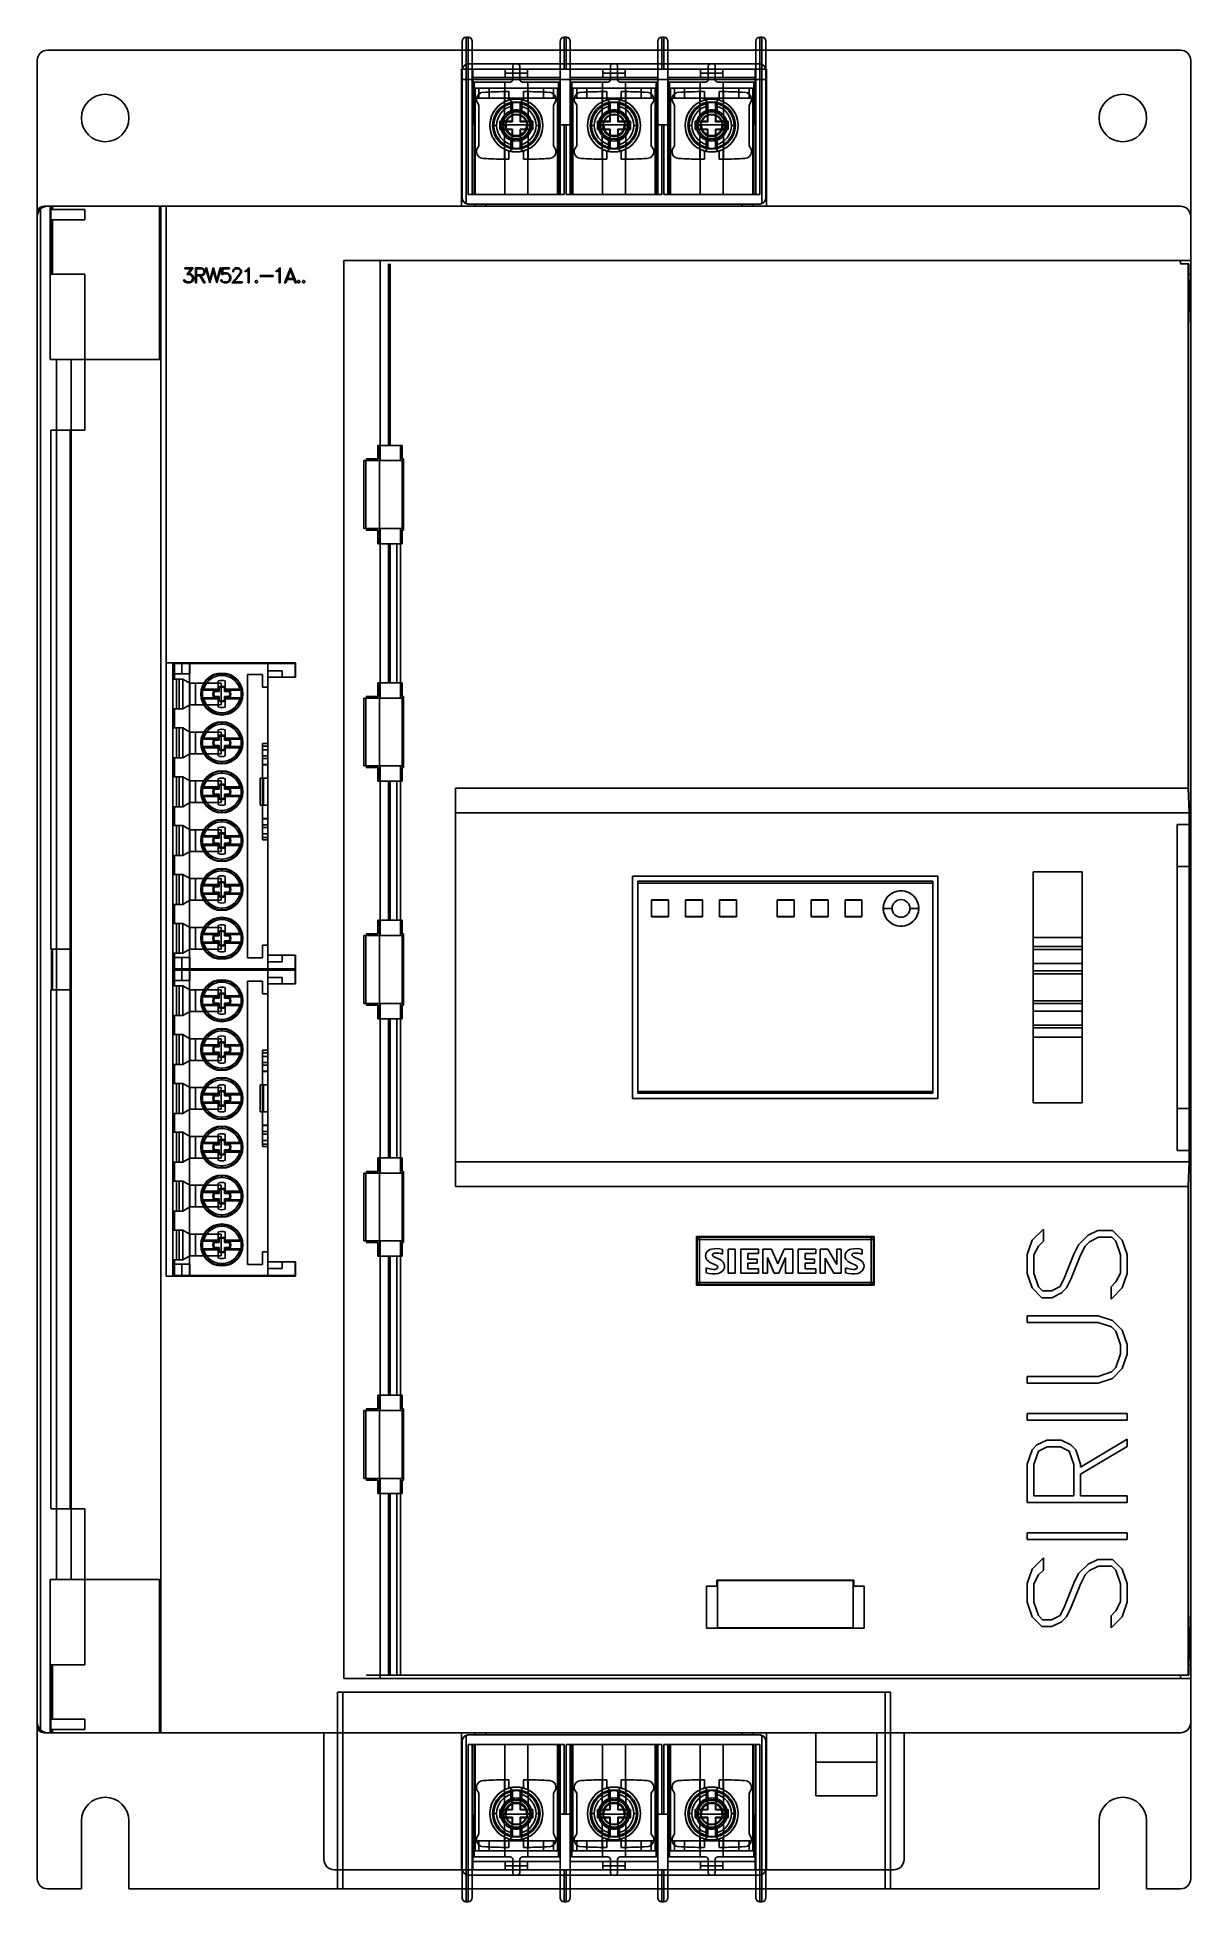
# Model space of a CAD drawing. Header units: inches. Extents: x 0 to 92454, y -34894 to 11.
# Drawn here: x 0 to 6.69, y 0 to 10.82 of the extents above.
import ezdxf

# ---------------------------------------------------------------- set-up
doc = ezdxf.new("R2010")
doc.units = ezdxf.units.IN
doc.header["$MEASUREMENT"] = 0

# ---------------------------------------------------------------- blocks, each defined once
blk = doc.blocks.new('2023_07_21_11_46_31_0481')
at = {"color": 7, "extrusion": (0, 0, -1)}
for p, q in [((1.5, 272.9), (168.5, 272.9)), ((63.2, 250.28, 87.6), (63.2, 274.8, 87.6)), ((63.2, 274.8, 87.6), (63.5, 274.8, 87.6)), ((63.5, 251.65, 87.6), (63.5, 274.8, 87.6)), ((77.65, 270.1, 87.6), (77.65, 274.8, 87.6)), ((77.65, 274.8, 87.6), (77.95, 274.8, 87.6)), ((77.95, 270.1, 87.6), (77.95, 274.8, 87.6)), ((92.05, 270.1, 87.6), (92.05, 274.8, 87.6)), ((92.05, 274.8, 87.6), (92.35, 274.8, 87.6)), ((92.35, 270.1, 87.6), (92.35, 274.8, 87.6)), ((106.5, 251.65, 87.6), (106.5, 274.8, 87.6)), ((106.5, 274.8, 87.6), (106.8, 274.8, 87.6)), ((106.8, 250.28, 87.6), (106.8, 274.8, 87.6)), ((0, 3.4), (0, 271.4)), ((64.1, 268.2, 119.7), (64.1, 270.9, 119.7)), ((70.35, 270.9, 119.7), (64.1, 270.9, 119.7)), ((70.35, 270.9, 102.1), (70.1, 270.65, 102.1)), ((70.35, 270.9, 119.7), (70.1, 270.65, 119.7)), ((70.1, 270.65, 102.1), (70.1, 268.6, 102.1)), ((70.1, 270.65, 119.7), (70.1, 268.6, 119.7)), ((70.85, 270.9, 102.1), (70.35, 270.9, 102.1)), ((71.1, 270.65, 102.1), (70.85, 270.9, 102.1)), ((71.1, 270.65, 119.7), (70.85, 270.9, 119.7)), ((77.05, 270.9, 119.7), (70.85, 270.9, 119.7)), ((71.1, 268.6, 102.1), (71.1, 270.65, 102.1)), ((71.1, 268.6, 119.7), (71.1, 270.65, 119.7)), ((77.05, 270.9, 119.7), (77.05, 268.2, 119.7)), ((77.65, 270.1, 87.6), (77.95, 270.1, 87.6)), ((78.55, 268.2, 119.7), (78.55, 270.9, 119.7)), ((84.75, 270.9, 119.7), (78.55, 270.9, 119.7)), ((84.75, 270.9, 102.1), (84.5, 270.65, 102.1)), ((84.75, 270.9, 119.7), (84.5, 270.65, 119.7)), ((84.5, 270.65, 102.1), (84.5, 268.6, 102.1)), ((84.5, 270.65, 119.7), (84.5, 268.6, 119.7)), ((85.25, 270.9, 102.1), (84.75, 270.9, 102.1)), ((85.5, 270.65, 102.1), (85.25, 270.9, 102.1)), ((85.5, 270.65, 119.7), (85.25, 270.9, 119.7)), ((91.45, 270.9, 119.7), (85.25, 270.9, 119.7)), ((85.5, 268.6, 102.1), (85.5, 270.65, 102.1)), ((85.5, 268.6, 119.7), (85.5, 270.65, 119.7)), ((91.45, 270.9, 119.7), (91.45, 268.2, 119.7)), ((92.05, 270.1, 87.6), (92.35, 270.1, 87.6)), ((92.95, 268.2, 119.7), (92.95, 270.9, 119.7)), ((99.15, 270.9, 119.7), (92.95, 270.9, 119.7)), ((99.15, 270.9, 102.1), (98.9, 270.65, 102.1)), ((99.15, 270.9, 119.7), (98.9, 270.65, 119.7)), ((98.9, 270.65, 102.1), (98.9, 268.6, 102.1)), ((98.9, 270.65, 119.7), (98.9, 268.6, 119.7)), ((99.65, 270.9, 102.1), (99.15, 270.9, 102.1)), ((99.9, 270.65, 102.1), (99.65, 270.9, 102.1)), ((99.9, 270.65, 119.7), (99.65, 270.9, 119.7)), ((105.9, 270.9, 119.7), (99.65, 270.9, 119.7)), ((99.9, 268.6, 102.1), (99.9, 270.65, 102.1)), ((99.9, 268.6, 119.7), (99.9, 270.65, 119.7)), ((105.9, 268.2, 119.7), (105.9, 270.9, 119.7)), ((170, 271.4), (170, 3.4)), ((64.4, 268.2, 100.33), (64.1, 268.2, 100.33)), ((64.1, 268.2, 100.33), (64.1, 251.65, 100.33)), ((69.7, 268.2, 119.7), (64.1, 268.2, 119.7)), ((64.4, 268.2, 106.4), (64.4, 251.65, 106.4)), ((68.9, 268.2, 106.4), (64.4, 268.2, 106.4)), ((64.4, 268.2, 100.33), (64.4, 251.65, 100.33)), ((64.55, 267.31, 96.49), (64.55, 265.81, 96.49)), ((65.1, 267.31, 96.49), (64.55, 267.31, 96.49)), ((65.1, 267.31, 96.49), (65.1, 265.81, 96.49)), ((68.9, 268.2, 102.1), (68.9, 266.8, 102.1)), ((69.7, 268.2, 102.1), (68.9, 268.2, 102.1)), ((68.9, 268.2, 106.4), (68.9, 265.31, 106.4)), ((69.52, 266.8, 102.1), (69.52, 265.55, 102.1)), ((72.3, 268.2, 102.1), (71.5, 268.2, 102.1)), ((77.05, 268.2, 119.7), (71.5, 268.2, 119.7)), ((71.68, 265.55, 102.1), (71.68, 266.8, 102.1)), ((72.3, 268.2, 106.4), (72.3, 265.31, 106.4)), ((76.8, 268.2, 106.4), (72.3, 268.2, 106.4)), ((72.3, 268.2, 102.1), (72.3, 266.8, 102.1)), ((76.1, 267.31, 96.49), (76.1, 265.81, 96.49)), ((76.65, 267.31, 96.49), (76.1, 267.31, 96.49)), ((76.65, 265.81, 96.49), (76.65, 267.31, 96.49)), ((76.8, 268.2, 106.4), (76.8, 251.65, 106.4)), ((77.05, 268.2, 100.33), (76.8, 268.2, 100.33)), ((76.8, 268.2, 100.33), (76.8, 251.65, 100.33)), ((77.05, 268.2, 100.33), (77.05, 251.65, 100.33)), ((78.8, 268.2, 100.33), (78.55, 268.2, 100.33)), ((78.55, 268.2, 100.33), (78.55, 251.65, 100.33)), ((84.1, 268.2, 119.7), (78.55, 268.2, 119.7)), ((78.8, 268.2, 106.4), (78.8, 251.65, 106.4)), ((83.3, 268.2, 106.4), (78.8, 268.2, 106.4)), ((78.8, 268.2, 100.33), (78.8, 251.65, 100.33)), ((78.95, 267.31, 96.49), (78.95, 265.81, 96.49)), ((79.5, 267.31, 96.49), (78.95, 267.31, 96.49)), ((79.5, 267.31, 96.49), (79.5, 265.81, 96.49)), ((83.3, 268.2, 102.1), (83.3, 266.8, 102.1)), ((84.1, 268.2, 102.1), (83.3, 268.2, 102.1)), ((83.3, 268.2, 106.4), (83.3, 265.31, 106.4)), ((83.92, 266.8, 102.1), (83.92, 265.55, 102.1)), ((86.7, 268.2, 102.1), (85.9, 268.2, 102.1)), ((91.45, 268.2, 119.7), (85.9, 268.2, 119.7)), ((86.08, 265.55, 102.1), (86.08, 266.8, 102.1)), ((86.7, 268.2, 106.4), (86.7, 265.31, 106.4)), ((91.2, 268.2, 106.4), (86.7, 268.2, 106.4)), ((86.7, 268.2, 102.1), (86.7, 266.8, 102.1)), ((90.5, 267.31, 96.49), (90.5, 265.81, 96.49)), ((91.05, 267.31, 96.49), (90.5, 267.31, 96.49)), ((91.05, 265.81, 96.49), (91.05, 267.31, 96.49)), ((91.2, 268.2, 106.4), (91.2, 251.65, 106.4)), ((91.45, 268.2, 100.33), (91.2, 268.2, 100.33)), ((91.2, 268.2, 100.33), (91.2, 251.65, 100.33)), ((91.45, 268.2, 100.33), (91.45, 251.65, 100.33)), ((93.2, 268.2, 100.33), (92.95, 268.2, 100.33)), ((92.95, 268.2, 100.33), (92.95, 251.65, 100.33)), ((98.5, 268.2, 119.7), (92.95, 268.2, 119.7)), ((93.2, 268.2, 106.4), (93.2, 251.65, 106.4)), ((97.7, 268.2, 106.4), (93.2, 268.2, 106.4)), ((93.2, 268.2, 100.33), (93.2, 251.65, 100.33)), ((93.35, 267.31, 96.49), (93.35, 265.81, 96.49)), ((93.9, 267.31, 96.49), (93.35, 267.31, 96.49)), ((93.9, 267.31, 96.49), (93.9, 265.81, 96.49)), ((97.7, 268.2, 102.1), (97.7, 266.8, 102.1)), ((98.5, 268.2, 102.1), (97.7, 268.2, 102.1)), ((97.7, 268.2, 106.4), (97.7, 265.31, 106.4)), ((98.32, 266.8, 102.1), (98.32, 265.55, 102.1)), ((101.1, 268.2, 102.1), (100.3, 268.2, 102.1)), ((105.9, 268.2, 119.7), (100.3, 268.2, 119.7)), ((100.48, 265.55, 102.1), (100.48, 266.8, 102.1)), ((101.1, 268.2, 106.4), (101.1, 265.31, 106.4)), ((105.6, 268.2, 106.4), (101.1, 268.2, 106.4)), ((101.1, 268.2, 102.1), (101.1, 266.8, 102.1)), ((104.9, 267.31, 96.49), (104.9, 265.81, 96.49)), ((105.45, 267.31, 96.49), (104.9, 267.31, 96.49)), ((105.45, 265.81, 96.49), (105.45, 267.31, 96.49)), ((105.6, 268.2, 106.4), (105.6, 251.65, 106.4)), ((105.9, 268.2, 100.33), (105.6, 268.2, 100.33)), ((105.6, 268.2, 100.33), (105.6, 251.65, 100.33)), ((105.9, 268.2, 100.33), (105.9, 251.65, 100.33)), ((64.55, 265.81, 96.49), (65.1, 265.81, 96.49)), ((64.55, 251.65, 98.49), (64.55, 264.31, 98.49)), ((76.1, 265.81, 96.49), (76.65, 265.81, 96.49)), ((76.65, 264.31, 98.49), (76.65, 251.65, 98.49)), ((78.95, 265.81, 96.49), (79.5, 265.81, 96.49)), ((78.95, 251.65, 98.49), (78.95, 264.31, 98.49)), ((90.5, 265.81, 96.49), (91.05, 265.81, 96.49)), ((91.05, 264.31, 98.49), (91.05, 251.65, 98.49)), ((93.35, 265.81, 96.49), (93.9, 265.81, 96.49)), ((93.35, 251.65, 98.49), (93.35, 264.31, 98.49)), ((104.9, 265.81, 96.49), (105.45, 265.81, 96.49)), ((105.45, 264.31, 98.49), (105.45, 251.65, 98.49)), ((72.1, 261.89, 91.4), (69.1, 261.89, 91.4)), ((77.95, 261.89, 87.6), (77.65, 261.89, 87.6)), ((77.65, 251.65, 87.6), (77.65, 261.89, 87.6)), ((77.95, 251.65, 87.6), (77.95, 261.89, 87.6)), ((86.5, 261.89, 91.4), (83.5, 261.89, 91.4)), ((92.05, 251.65, 87.6), (92.05, 261.89, 87.6)), ((92.35, 261.89, 87.6), (92.05, 261.89, 87.6)), ((92.35, 251.65, 87.6), (92.35, 261.89, 87.6)), ((100.9, 261.89, 91.4), (97.9, 261.89, 91.4)), ((68.9, 258.29, 106.4), (68.9, 251.65, 106.4)), ((68.9, 256.82, 102.1), (68.9, 251.65, 102.1)), ((69.52, 258.05, 102.1), (69.52, 256.82, 102.1)), ((71.68, 256.82, 102.1), (71.68, 258.05, 102.1)), ((72.3, 258.29, 106.4), (72.3, 251.65, 106.4)), ((72.3, 256.82, 102.1), (72.3, 251.65, 102.1)), ((83.3, 258.29, 106.4), (83.3, 251.65, 106.4)), ((83.3, 256.82, 102.1), (83.3, 251.65, 102.1)), ((83.92, 258.05, 102.1), (83.92, 256.82, 102.1)), ((86.08, 256.82, 102.1), (86.08, 258.05, 102.1)), ((86.7, 258.29, 106.4), (86.7, 251.65, 106.4)), ((86.7, 256.82, 102.1), (86.7, 251.65, 102.1)), ((97.7, 258.29, 106.4), (97.7, 251.65, 106.4)), ((97.7, 256.82, 102.1), (97.7, 251.65, 102.1)), ((98.32, 258.05, 102.1), (98.32, 256.82, 102.1)), ((100.48, 256.82, 102.1), (100.48, 258.05, 102.1)), ((101.1, 258.29, 106.4), (101.1, 251.65, 106.4)), ((101.1, 256.82, 102.1), (101.1, 251.65, 102.1)), ((63.5, 251.65, 87.6), (77.65, 251.65, 87.6)), ((63.6, 250.2, 87.6), (66.1, 250.2, 87.6)), ((64.1, 251.65, 100.33), (64.4, 251.65, 100.33)), ((64.4, 251.65, 106.4), (68.9, 251.65, 106.4)), ((76.65, 251.65, 98.49), (64.55, 251.65, 98.49)), ((64.55, 249.9, 98.49), (64.55, 250.2, 98.49)), ((64.55, 250.2, 98.49), (66.1, 250.2, 98.49)), ((66.1, 250.2, 87.6), (66.1, 249.9, 87.6)), ((66.1, 250.2, 98.49), (66.1, 249.9, 98.49)), ((68.9, 251.65, 102.1), (72.3, 251.65, 102.1)), ((72.3, 251.65, 106.4), (76.8, 251.65, 106.4)), ((76.8, 251.65, 100.33), (77.05, 251.65, 100.33)), ((77.95, 251.65, 87.6), (92.05, 251.65, 87.6)), ((78.55, 251.65, 100.33), (78.8, 251.65, 100.33)), ((78.8, 251.65, 106.4), (83.3, 251.65, 106.4)), ((91.05, 251.65, 98.49), (78.95, 251.65, 98.49)), ((83.3, 251.65, 102.1), (86.7, 251.65, 102.1)), ((86.7, 251.65, 106.4), (91.2, 251.65, 106.4)), ((91.2, 251.65, 100.33), (91.45, 251.65, 100.33)), ((92.35, 251.65, 87.6), (106.5, 251.65, 87.6)), ((92.95, 251.65, 100.33), (93.2, 251.65, 100.33)), ((93.2, 251.65, 106.4), (97.7, 251.65, 106.4)), ((105.45, 251.65, 98.49), (93.35, 251.65, 98.49)), ((97.7, 251.65, 102.1), (101.1, 251.65, 102.1)), ((101.1, 251.65, 106.4), (105.6, 251.65, 106.4)), ((103.9, 250.2, 87.6), (106.4, 250.2, 87.6)), ((103.9, 250.2, 87.6), (103.9, 249.9, 87.6)), ((103.9, 250.2, 98.49), (105.45, 250.2, 98.49)), ((103.9, 249.9, 98.49), (103.9, 250.2, 98.49)), ((105.45, 250.2, 98.49), (105.45, 249.9, 98.49)), ((105.6, 251.65, 100.33), (105.9, 251.65, 100.33)), ((0, 25.85, 127.54), (0, 248.95, 127.54)), ((0, 248.4, 100), (0, 26.4, 100)), ((0, 248.4, 100), (0, 26.41, 100)), ((1, 249.9, 127.54), (1.91, 249.9, 127.54)), ((1.5, 249.9, 100), (66.1, 249.9, 100)), ((66.1, 249.9, 100), (1.5, 249.9, 100)), ((1.91, 227.3, 127.54), (1.91, 249.9, 127.54)), ((18, 249.9, 143.99), (19.72, 249.9, 143.99)), ((64.55, 249.9, 98.49), (66.1, 249.9, 98.49)), ((66.1, 249.9, 100), (66.1, 249.9, 100)), ((66.1, 249.9, 87.6), (103.9, 249.9, 87.6)), ((168.5, 249.9, 100), (103.9, 249.9, 100)), ((103.9, 249.9, 100), (103.9, 249.9, 100)), ((103.9, 249.9, 100), (168.5, 249.9, 100)), ((103.9, 249.9, 98.49), (105.45, 249.9, 98.49)), ((170, 26.41, 100), (170, 248.4, 100)), ((170, 248.4, 100), (170, 26.4, 100)), ((12, 227.3, 146.74), (18, 227.3, 146.74)), ((2, 216.9, 127.49), (2, 140.4, 127.49)), ((4.83, 216.9, 127.49), (2, 216.9, 127.49)), ((4.83, 140.4, 127.49), (4.83, 216.9, 127.49)), ((20, 182.6, 143.99), (19.72, 182.6, 143.99)), ((20, 181, 143.99), (20, 182.6, 143.99)), ((22.5, 182.5, 150.59), (20, 182.5, 150.59)), ((20, 182.5, 150.59), (20, 181, 150.59)), ((20.2, 180.2, 123.19), (20.2, 182.5, 123.19)), ((20.2, 182.5, 123.19), (22.45, 182.5, 123.19)), ((22.45, 137.5, 123.19), (22.45, 182.5, 123.19)), ((22.5, 181, 150.59), (22.5, 182.5, 150.59)), ((20, 180.2, 143.99), (20, 181, 143.99)), ((22.5, 181, 150.59), (20, 181, 150.59)), ((20, 175.8, 143.99), (20, 180.2, 143.99)), ((20.9, 180.2, 123.19), (20.2, 180.2, 123.19)), ((21.45, 180.2, 150.99), (20.5, 180.2, 150.99)), ((20.5, 175.8, 150.99), (20.5, 180.2, 150.99)), ((20.9, 175.8, 123.19), (20.9, 180.2, 123.19)), ((22.5, 179.6, 150.99), (21.45, 180.2, 150.99)), ((22.5, 179.6, 134.89), (22.5, 176.4, 134.89)), ((27.1, 179.6, 134.89), (22.5, 179.6, 134.89)), ((23.3, 179.6, 150.99), (22.5, 179.6, 150.99)), ((23.3, 176.4, 150.99), (23.3, 179.6, 150.99)), ((27.1, 179.6, 134.89), (27.1, 176.4, 134.89)), ((21.45, 175.8, 150.99), (22.5, 176.4, 150.99)), ((27.1, 176.4, 134.89), (22.5, 176.4, 134.89)), ((22.5, 176.4, 150.99), (23.3, 176.4, 150.99)), ((20, 173, 143.99), (20, 175.8, 143.99)), ((20.2, 173, 123.19), (20.2, 175.8, 123.19)), ((20.2, 175.8, 123.19), (20.9, 175.8, 123.19)), ((21.45, 175.8, 150.99), (20.5, 175.8, 150.99)), ((20, 168.6, 143.99), (20, 173, 143.99)), ((20.9, 173, 123.19), (20.2, 173, 123.19)), ((21.45, 173, 150.99), (20.5, 173, 150.99)), ((20.5, 168.6, 150.99), (20.5, 173, 150.99)), ((20.9, 168.6, 123.19), (20.9, 173, 123.19)), ((22.5, 172.4, 150.99), (21.45, 173, 150.99)), ((22.5, 172.4, 134.89), (22.5, 169.2, 134.89)), ((27.1, 172.4, 134.89), (22.5, 172.4, 134.89)), ((23.3, 172.4, 150.99), (22.5, 172.4, 150.99)), ((23.3, 169.2, 150.99), (23.3, 172.4, 150.99)), ((27.1, 172.4, 134.89), (27.1, 169.2, 134.89)), ((20, 165.8, 143.99), (20, 168.6, 143.99)), ((20.2, 165.8, 123.19), (20.2, 168.6, 123.19)), ((20.2, 168.6, 123.19), (20.9, 168.6, 123.19)), ((21.45, 168.6, 150.99), (20.5, 168.6, 150.99)), ((21.45, 168.6, 150.99), (22.5, 169.2, 150.99)), ((27.1, 169.2, 134.89), (22.5, 169.2, 134.89)), ((22.5, 169.2, 150.99), (23.3, 169.2, 150.99)), ((20, 161.4, 143.99), (20, 165.8, 143.99)), ((20.9, 165.8, 123.19), (20.2, 165.8, 123.19)), ((21.45, 165.8, 150.99), (20.5, 165.8, 150.99)), ((20.5, 161.4, 150.99), (20.5, 165.8, 150.99)), ((20.9, 161.4, 123.19), (20.9, 165.8, 123.19)), ((22.5, 165.2, 150.99), (21.45, 165.8, 150.99)), ((22.5, 165.2, 134.89), (22.5, 162, 134.89)), ((27.1, 165.2, 134.89), (22.5, 165.2, 134.89)), ((23.3, 165.2, 150.99), (22.5, 165.2, 150.99)), ((23.3, 162, 150.99), (23.3, 165.2, 150.99)), ((27.1, 165.2, 134.89), (27.1, 162, 134.89)), ((20, 158.6, 143.99), (20, 161.4, 143.99)), ((20.2, 158.6, 123.19), (20.2, 161.4, 123.19)), ((20.2, 161.4, 123.19), (20.9, 161.4, 123.19)), ((21.45, 161.4, 150.99), (20.5, 161.4, 150.99)), ((21.45, 161.4, 150.99), (22.5, 162, 150.99)), ((27.1, 162, 134.89), (22.5, 162, 134.89)), ((22.5, 162, 150.99), (23.3, 162, 150.99)), ((20, 154.2, 143.99), (20, 158.6, 143.99)), ((20.9, 158.6, 123.19), (20.2, 158.6, 123.19)), ((21.45, 158.6, 150.99), (20.5, 158.6, 150.99)), ((20.5, 154.2, 150.99), (20.5, 158.6, 150.99)), ((20.9, 154.2, 123.19), (20.9, 158.6, 123.19)), ((22.5, 158, 150.99), (21.45, 158.6, 150.99)), ((22.5, 158, 134.89), (22.5, 154.8, 134.89)), ((27.1, 158, 134.89), (22.5, 158, 134.89)), ((23.3, 158, 150.99), (22.5, 158, 150.99)), ((23.3, 154.8, 150.99), (23.3, 158, 150.99)), ((27.1, 158, 134.89), (27.1, 154.8, 134.89)), ((20, 151.4, 143.99), (20, 154.2, 143.99)), ((20.2, 151.4, 123.19), (20.2, 154.2, 123.19)), ((20.2, 154.2, 123.19), (20.9, 154.2, 123.19)), ((21.45, 154.2, 150.99), (20.5, 154.2, 150.99)), ((21.45, 154.2, 150.99), (22.5, 154.8, 150.99)), ((27.1, 154.8, 134.89), (22.5, 154.8, 134.89)), ((22.5, 154.8, 150.99), (23.3, 154.8, 150.99)), ((20, 147, 143.99), (20, 151.4, 143.99)), ((20.9, 151.4, 123.19), (20.2, 151.4, 123.19)), ((21.45, 151.4, 150.99), (20.5, 151.4, 150.99)), ((20.5, 147, 150.99), (20.5, 151.4, 150.99)), ((20.9, 147, 123.19), (20.9, 151.4, 123.19)), ((22.5, 150.8, 150.99), (21.45, 151.4, 150.99)), ((168, 152.59, 146.52), (168, 116.91, 146.52)), ((169.83, 152.59, 146.52), (168, 152.59, 146.52)), ((169.83, 116.91, 146.52), (169.83, 152.59, 146.52)), ((22.5, 150.8, 134.89), (22.5, 147.6, 134.89)), ((27.1, 150.8, 134.89), (22.5, 150.8, 134.89)), ((23.3, 150.8, 150.99), (22.5, 150.8, 150.99)), ((23.3, 147.6, 150.99), (23.3, 150.8, 150.99)), ((27.1, 150.8, 134.89), (27.1, 147.6, 134.89)), ((20, 144.2, 143.99), (20, 147, 143.99)), ((20.2, 144.2, 123.19), (20.2, 147, 123.19)), ((20.2, 147, 123.19), (20.9, 147, 123.19)), ((21.45, 147, 150.99), (20.5, 147, 150.99)), ((21.45, 147, 150.99), (22.5, 147.6, 150.99)), ((27.1, 147.6, 134.89), (22.5, 147.6, 134.89)), ((22.5, 147.6, 150.99), (23.3, 147.6, 150.99)), ((20, 139.8, 143.99), (20, 144.2, 143.99)), ((20.9, 144.2, 123.19), (20.2, 144.2, 123.19)), ((21.45, 144.2, 150.99), (20.5, 144.2, 150.99)), ((20.5, 139.8, 150.99), (20.5, 144.2, 150.99)), ((20.9, 139.8, 123.19), (20.9, 144.2, 123.19)), ((22.5, 143.6, 150.99), (21.45, 144.2, 150.99)), ((22.5, 143.6, 134.89), (22.5, 140.4, 134.89)), ((27.1, 143.6, 134.89), (22.5, 143.6, 134.89)), ((23.3, 143.6, 150.99), (22.5, 143.6, 150.99)), ((23.3, 140.4, 150.99), (23.3, 143.6, 150.99)), ((27.1, 143.6, 134.89), (27.1, 140.4, 134.89)), ((4.83, 140.4, 127.49), (2, 140.4, 127.49)), ((2.26, 140.4, 120.49), (2.26, 134.4, 120.49)), ((4.83, 140.4, 120.49), (2.26, 140.4, 120.49)), ((4.83, 134.4, 120.49), (4.83, 140.4, 120.49)), ((21.45, 139.8, 150.99), (22.5, 140.4, 150.99)), ((27.1, 140.4, 134.89), (22.5, 140.4, 134.89)), ((22.5, 140.4, 150.99), (23.3, 140.4, 150.99)), ((20, 139.15, 143.99), (20, 139.8, 143.99)), ((20, 135.8, 143.99), (20, 139.15, 143.99)), ((20, 139.15, 150.59), (20, 137.5, 150.59)), ((22.5, 139.15, 150.59), (20, 139.15, 150.59)), ((20, 137.5, 150.59), (22.5, 137.5, 150.59)), ((20.2, 137.5, 123.19), (20.2, 139.8, 123.19)), ((20.2, 139.8, 123.19), (20.9, 139.8, 123.19)), ((22.45, 137.5, 123.19), (20.2, 137.5, 123.19)), ((21.45, 139.8, 150.99), (20.5, 139.8, 150.99)), ((22.5, 137.5, 150.59), (22.5, 139.15, 150.59)), ((22.5, 137.3, 150.59), (20, 137.3, 150.59)), ((20, 137.3, 150.59), (20, 135.8, 150.59)), ((20, 135, 143.99), (20, 135.8, 143.99)), ((22.5, 135.8, 150.59), (20, 135.8, 150.59)), ((20, 130.6, 143.99), (20, 135, 143.99)), ((20.2, 135, 123.19), (20.2, 137.3, 123.19)), ((20.2, 137.3, 123.19), (22.45, 137.3, 123.19)), ((20.9, 135, 123.19), (20.2, 135, 123.19)), ((21.45, 135, 150.99), (20.5, 135, 150.99)), ((20.5, 130.6, 150.99), (20.5, 135, 150.99)), ((20.9, 130.6, 123.19), (20.9, 135, 123.19)), ((22.5, 134.4, 150.99), (21.45, 135, 150.99)), ((22.45, 92.3, 123.19), (22.45, 137.3, 123.19)), ((22.5, 135.8, 150.59), (22.5, 137.3, 150.59)), ((2, 134.4, 127.49), (2, 57.9, 127.49)), ((4.83, 134.4, 127.49), (2, 134.4, 127.49)), ((4.83, 134.4, 120.49), (2.26, 134.4, 120.49)), ((4.83, 57.9, 127.49), (4.83, 134.4, 127.49)), ((22.5, 134.4, 134.89), (22.5, 131.2, 134.89)), ((27.1, 134.4, 134.89), (22.5, 134.4, 134.89)), ((23.3, 134.4, 150.99), (22.5, 134.4, 150.99)), ((23.3, 131.2, 150.99), (23.3, 134.4, 150.99)), ((27.1, 134.4, 134.89), (27.1, 131.2, 134.89)), ((20, 127.8, 143.99), (20, 130.6, 143.99)), ((20.2, 127.8, 123.19), (20.2, 130.6, 123.19)), ((20.2, 130.6, 123.19), (20.9, 130.6, 123.19)), ((21.45, 130.6, 150.99), (20.5, 130.6, 150.99)), ((21.45, 130.6, 150.99), (22.5, 131.2, 150.99)), ((27.1, 131.2, 134.89), (22.5, 131.2, 134.89)), ((22.5, 131.2, 150.99), (23.3, 131.2, 150.99)), ((20, 123.4, 143.99), (20, 127.8, 143.99)), ((20.9, 127.8, 123.19), (20.2, 127.8, 123.19)), ((21.45, 127.8, 150.99), (20.5, 127.8, 150.99)), ((20.5, 123.4, 150.99), (20.5, 127.8, 150.99)), ((20.9, 123.4, 123.19), (20.9, 127.8, 123.19)), ((22.5, 127.2, 150.99), (21.45, 127.8, 150.99)), ((22.5, 127.2, 134.89), (22.5, 124, 134.89)), ((27.1, 127.2, 134.89), (22.5, 127.2, 134.89)), ((23.3, 127.2, 150.99), (22.5, 127.2, 150.99)), ((23.3, 124, 150.99), (23.3, 127.2, 150.99)), ((27.1, 127.2, 134.89), (27.1, 124, 134.89)), ((21.45, 123.4, 150.99), (22.5, 124, 150.99)), ((27.1, 124, 134.89), (22.5, 124, 134.89)), ((22.5, 124, 150.99), (23.3, 124, 150.99)), ((20, 120.6, 143.99), (20, 123.4, 143.99)), ((20.2, 120.6, 123.19), (20.2, 123.4, 123.19)), ((20.2, 123.4, 123.19), (20.9, 123.4, 123.19)), ((21.45, 123.4, 150.99), (20.5, 123.4, 150.99)), ((20, 116.2, 143.99), (20, 120.6, 143.99)), ((20.9, 120.6, 123.19), (20.2, 120.6, 123.19)), ((21.45, 120.6, 150.99), (20.5, 120.6, 150.99)), ((20.5, 116.2, 150.99), (20.5, 120.6, 150.99)), ((20.9, 116.2, 123.19), (20.9, 120.6, 123.19)), ((22.5, 120, 150.99), (21.45, 120.6, 150.99)), ((22.5, 120, 134.89), (22.5, 116.8, 134.89)), ((27.1, 120, 134.89), (22.5, 120, 134.89)), ((23.3, 120, 150.99), (22.5, 120, 150.99)), ((23.3, 116.8, 150.99), (23.3, 120, 150.99)), ((27.1, 120, 134.89), (27.1, 116.8, 134.89)), ((20, 113.4, 143.99), (20, 116.2, 143.99)), ((20.2, 113.4, 123.19), (20.2, 116.2, 123.19)), ((20.2, 116.2, 123.19), (20.9, 116.2, 123.19)), ((21.45, 116.2, 150.99), (20.5, 116.2, 150.99)), ((21.45, 116.2, 150.99), (22.5, 116.8, 150.99)), ((27.1, 116.8, 134.89), (22.5, 116.8, 134.89)), ((22.5, 116.8, 150.99), (23.3, 116.8, 150.99)), ((169.83, 116.91, 146.52), (168, 116.91, 146.52)), ((20, 109, 143.99), (20, 113.4, 143.99)), ((20.9, 113.4, 123.19), (20.2, 113.4, 123.19)), ((21.45, 113.4, 150.99), (20.5, 113.4, 150.99)), ((20.5, 109, 150.99), (20.5, 113.4, 150.99)), ((20.9, 109, 123.19), (20.9, 113.4, 123.19)), ((22.5, 112.8, 150.99), (21.45, 113.4, 150.99)), ((22.5, 112.8, 134.89), (22.5, 109.6, 134.89)), ((27.1, 112.8, 134.89), (22.5, 112.8, 134.89)), ((23.3, 112.8, 150.99), (22.5, 112.8, 150.99)), ((23.3, 109.6, 150.99), (23.3, 112.8, 150.99)), ((27.1, 112.8, 134.89), (27.1, 109.6, 134.89)), ((20, 106.2, 143.99), (20, 109, 143.99)), ((20.2, 106.2, 123.19), (20.2, 109, 123.19)), ((20.2, 109, 123.19), (20.9, 109, 123.19)), ((21.45, 109, 150.99), (20.5, 109, 150.99)), ((21.45, 109, 150.99), (22.5, 109.6, 150.99)), ((27.1, 109.6, 134.89), (22.5, 109.6, 134.89)), ((22.5, 109.6, 150.99), (23.3, 109.6, 150.99)), ((20, 101.8, 143.99), (20, 106.2, 143.99)), ((20.9, 106.2, 123.19), (20.2, 106.2, 123.19)), ((21.45, 106.2, 150.99), (20.5, 106.2, 150.99)), ((20.5, 101.8, 150.99), (20.5, 106.2, 150.99)), ((20.9, 101.8, 123.19), (20.9, 106.2, 123.19)), ((22.5, 105.6, 150.99), (21.45, 106.2, 150.99)), ((22.5, 105.6, 134.89), (22.5, 102.4, 134.89)), ((27.1, 105.6, 134.89), (22.5, 105.6, 134.89)), ((23.3, 105.6, 150.99), (22.5, 105.6, 150.99)), ((23.3, 102.4, 150.99), (23.3, 105.6, 150.99)), ((27.1, 105.6, 134.89), (27.1, 102.4, 134.89)), ((20, 99, 143.99), (20, 101.8, 143.99)), ((20.2, 99, 123.19), (20.2, 101.8, 123.19)), ((20.2, 101.8, 123.19), (20.9, 101.8, 123.19)), ((21.45, 101.8, 150.99), (20.5, 101.8, 150.99)), ((21.45, 101.8, 150.99), (22.5, 102.4, 150.99)), ((27.1, 102.4, 134.89), (22.5, 102.4, 134.89)), ((22.5, 102.4, 150.99), (23.3, 102.4, 150.99)), ((20, 94.6, 143.99), (20, 99, 143.99)), ((20.9, 99, 123.19), (20.2, 99, 123.19)), ((21.45, 99, 150.99), (20.5, 99, 150.99)), ((20.5, 94.6, 150.99), (20.5, 99, 150.99)), ((20.9, 94.6, 123.19), (20.9, 99, 123.19)), ((22.5, 98.4, 150.99), (21.45, 99, 150.99)), ((22.5, 98.4, 134.89), (22.5, 95.2, 134.89)), ((27.1, 98.4, 134.89), (22.5, 98.4, 134.89)), ((23.3, 98.4, 150.99), (22.5, 98.4, 150.99)), ((23.3, 95.2, 150.99), (23.3, 98.4, 150.99)), ((27.1, 98.4, 134.89), (27.1, 95.2, 134.89)), ((20, 93.95, 143.99), (20, 94.6, 143.99)), ((20, 92.2, 143.99), (20, 93.95, 143.99)), ((20, 93.95, 150.59), (20, 92.3, 150.59)), ((22.5, 93.95, 150.59), (20, 93.95, 150.59)), ((20.2, 92.3, 123.19), (20.2, 94.6, 123.19)), ((20.2, 94.6, 123.19), (20.9, 94.6, 123.19)), ((21.45, 94.6, 150.99), (20.5, 94.6, 150.99)), ((21.45, 94.6, 150.99), (22.5, 95.2, 150.99)), ((27.1, 95.2, 134.89), (22.5, 95.2, 134.89)), ((22.5, 95.2, 150.99), (23.3, 95.2, 150.99)), ((22.5, 92.3, 150.59), (22.5, 93.95, 150.59)), ((19.72, 92.2, 143.99), (20, 92.2, 143.99)), ((20, 92.3, 150.59), (22.5, 92.3, 150.59)), ((22.45, 92.3, 123.19), (20.2, 92.3, 123.19)), ((2, 57.9, 127.49), (4.83, 57.9, 127.49)), ((1.91, 24.91, 127.54), (1.91, 47.5, 127.54)), ((12, 47.5, 146.74), (18, 47.5, 146.74)), ((45.05, 4.71, 83.5), (45.05, 30.9, 83.5)), ((124.95, 30.9, 83.5), (45.05, 30.9, 83.5)), ((124.95, 4.71, 83.5), (124.95, 30.9, 83.5)), ((1, 24.91, 127.54), (1.91, 24.91, 127.54)), ((1.5, 24.91, 100), (66.1, 24.91, 100)), ((1.5, 24.9, 100), (66.1, 24.9, 100)), ((18, 24.91, 143.99), (19.72, 24.91, 143.99)), ((64.55, 24.6, 98.49), (64.55, 24.91, 98.49)), ((66.1, 24.91, 98.49), (64.55, 24.91, 98.49)), ((66.1, 24.6, 87.6), (66.1, 24.91, 87.6)), ((103.9, 24.91, 87.6), (66.1, 24.91, 87.6)), ((66.1, 24.91, 98.49), (66.1, 24.6, 98.49)), ((66.1, 24.91, 100), (66.1, 24.9, 100)), ((103.9, 24.6, 87.6), (103.9, 24.91, 87.6)), ((103.9, 24.9, 100), (103.9, 24.91, 100)), ((103.9, 24.91, 100), (168.5, 24.91, 100)), ((103.9, 24.6, 98.49), (103.9, 24.91, 98.49)), ((105.45, 24.91, 98.49), (103.9, 24.91, 98.49)), ((103.9, 24.9, 100), (168.5, 24.9, 100)), ((105.45, 24.91, 98.49), (105.45, 24.6, 98.49)), ((63.2, 24.52, 87.6), (63.2, 0, 87.6)), ((77.65, 23.15, 87.6), (63.5, 23.15, 87.6)), ((63.5, 23.15, 87.6), (63.5, 0, 87.6)), ((66.1, 24.6, 87.6), (63.6, 24.6, 87.6)), ((64.1, 6.6, 100.33), (64.1, 23.15, 100.33)), ((64.4, 23.15, 100.33), (64.1, 23.15, 100.33)), ((64.4, 6.6, 106.4), (64.4, 23.15, 106.4)), ((68.9, 23.15, 106.4), (64.4, 23.15, 106.4)), ((64.4, 6.6, 100.33), (64.4, 23.15, 100.33)), ((66.1, 24.6, 98.49), (64.55, 24.6, 98.49)), ((64.55, 23.15, 98.49), (76.65, 23.15, 98.49)), ((64.55, 10.48, 98.49), (64.55, 23.15, 98.49)), ((68.9, 17.98, 102.1), (68.9, 23.15, 102.1)), ((72.3, 23.15, 102.1), (68.9, 23.15, 102.1)), ((68.9, 16.51, 106.4), (68.9, 23.15, 106.4)), ((72.3, 17.98, 102.1), (72.3, 23.15, 102.1)), ((72.3, 16.51, 106.4), (72.3, 23.15, 106.4)), ((76.8, 23.15, 106.4), (72.3, 23.15, 106.4)), ((76.65, 23.15, 98.49), (76.65, 10.48, 98.49)), ((76.8, 6.6, 106.4), (76.8, 23.15, 106.4)), ((76.8, 6.6, 100.33), (76.8, 23.15, 100.33)), ((77.05, 23.15, 100.33), (76.8, 23.15, 100.33)), ((77.05, 6.6, 100.33), (77.05, 23.15, 100.33)), ((77.65, 23.15, 87.6), (77.65, 12.9, 87.6)), ((92.05, 23.15, 87.6), (77.95, 23.15, 87.6)), ((77.95, 23.15, 87.6), (77.95, 12.9, 87.6)), ((78.55, 6.6, 100.33), (78.55, 23.15, 100.33)), ((78.8, 23.15, 100.33), (78.55, 23.15, 100.33)), ((78.8, 6.6, 106.4), (78.8, 23.15, 106.4)), ((83.3, 23.15, 106.4), (78.8, 23.15, 106.4)), ((78.8, 6.6, 100.33), (78.8, 23.15, 100.33)), ((78.95, 23.15, 98.49), (91.05, 23.15, 98.49)), ((78.95, 10.48, 98.49), (78.95, 23.15, 98.49)), ((83.3, 17.98, 102.1), (83.3, 23.15, 102.1)), ((86.7, 23.15, 102.1), (83.3, 23.15, 102.1)), ((83.3, 16.51, 106.4), (83.3, 23.15, 106.4)), ((86.7, 17.98, 102.1), (86.7, 23.15, 102.1)), ((86.7, 16.51, 106.4), (86.7, 23.15, 106.4)), ((91.2, 23.15, 106.4), (86.7, 23.15, 106.4)), ((91.05, 23.15, 98.49), (91.05, 10.48, 98.49)), ((91.2, 6.6, 106.4), (91.2, 23.15, 106.4)), ((91.2, 6.6, 100.33), (91.2, 23.15, 100.33)), ((91.45, 23.15, 100.33), (91.2, 23.15, 100.33)), ((91.45, 6.6, 100.33), (91.45, 23.15, 100.33)), ((92.05, 23.15, 87.6), (92.05, 12.9, 87.6)), ((106.5, 23.15, 87.6), (92.35, 23.15, 87.6)), ((92.35, 23.15, 87.6), (92.35, 12.9, 87.6)), ((92.95, 6.6, 100.33), (92.95, 23.15, 100.33)), ((93.2, 23.15, 100.33), (92.95, 23.15, 100.33)), ((93.2, 6.6, 106.4), (93.2, 23.15, 106.4)), ((97.7, 23.15, 106.4), (93.2, 23.15, 106.4)), ((93.2, 6.6, 100.33), (93.2, 23.15, 100.33)), ((93.35, 23.15, 98.49), (105.45, 23.15, 98.49)), ((93.35, 10.48, 98.49), (93.35, 23.15, 98.49)), ((97.7, 17.98, 102.1), (97.7, 23.15, 102.1)), ((101.1, 23.15, 102.1), (97.7, 23.15, 102.1)), ((97.7, 16.51, 106.4), (97.7, 23.15, 106.4)), ((101.1, 17.98, 102.1), (101.1, 23.15, 102.1)), ((101.1, 16.51, 106.4), (101.1, 23.15, 106.4)), ((105.6, 23.15, 106.4), (101.1, 23.15, 106.4)), ((106.4, 24.6, 87.6), (103.9, 24.6, 87.6)), ((105.45, 24.6, 98.49), (103.9, 24.6, 98.49)), ((105.45, 23.15, 98.49), (105.45, 10.48, 98.49)), ((105.6, 6.6, 106.4), (105.6, 23.15, 106.4)), ((105.6, 6.6, 100.33), (105.6, 23.15, 100.33)), ((105.9, 23.15, 100.33), (105.6, 23.15, 100.33)), ((105.9, 6.6, 100.33), (105.9, 23.15, 100.33)), ((106.5, 23.15, 87.6), (106.5, 0, 87.6)), ((106.8, 24.52, 87.6), (106.8, 0, 87.6)), ((114.75, 15.6, 95.5), (114.75, 20.59, 95.5)), ((123.75, 20.59, 95.5), (114.75, 20.59, 95.5)), ((123.75, 15.6, 95.5), (123.75, 20.59, 95.5)), ((69.52, 17.98, 102.1), (69.52, 16.75, 102.1)), ((71.68, 16.75, 102.1), (71.68, 17.98, 102.1)), ((83.92, 17.98, 102.1), (83.92, 16.75, 102.1)), ((86.08, 16.75, 102.1), (86.08, 17.98, 102.1)), ((98.32, 17.98, 102.1), (98.32, 16.75, 102.1)), ((100.48, 16.75, 102.1), (100.48, 17.98, 102.1)), ((123.75, 15.6, 95.5), (114.75, 15.6, 95.5)), ((6.5, 11.9), (6.5, 1.9)), ((13.5, 1.9), (13.5, 11.9)), ((69.1, 12.9, 91.4), (72.1, 12.9, 91.4)), ((77.65, 12.9, 87.6), (77.95, 12.9, 87.6)), ((83.5, 12.9, 91.4), (86.5, 12.9, 91.4)), ((92.05, 12.9, 87.6), (92.35, 12.9, 87.6)), ((97.9, 12.9, 91.4), (100.9, 12.9, 91.4)), ((156.5, 11.9), (156.5, 1.9)), ((163.5, 1.9), (163.5, 11.9)), ((65.1, 8.99, 96.49), (64.55, 8.99, 96.49)), ((64.55, 8.99, 96.49), (64.55, 7.49, 96.49)), ((65.1, 7.49, 96.49), (65.1, 8.99, 96.49)), ((68.9, 6.6, 106.4), (68.9, 9.49, 106.4)), ((69.52, 9.25, 102.1), (69.52, 8, 102.1)), ((71.68, 8, 102.1), (71.68, 9.25, 102.1)), ((72.3, 6.6, 106.4), (72.3, 9.49, 106.4)), ((76.65, 8.99, 96.49), (76.1, 8.99, 96.49)), ((76.1, 7.49, 96.49), (76.1, 8.99, 96.49)), ((76.65, 7.49, 96.49), (76.65, 8.99, 96.49)), ((79.5, 8.99, 96.49), (78.95, 8.99, 96.49)), ((78.95, 8.99, 96.49), (78.95, 7.49, 96.49)), ((79.5, 7.49, 96.49), (79.5, 8.99, 96.49)), ((83.3, 6.6, 106.4), (83.3, 9.49, 106.4)), ((83.92, 9.25, 102.1), (83.92, 8, 102.1)), ((86.08, 8, 102.1), (86.08, 9.25, 102.1)), ((86.7, 6.6, 106.4), (86.7, 9.49, 106.4)), ((91.05, 8.99, 96.49), (90.5, 8.99, 96.49)), ((90.5, 7.49, 96.49), (90.5, 8.99, 96.49)), ((91.05, 7.49, 96.49), (91.05, 8.99, 96.49)), ((93.9, 8.99, 96.49), (93.35, 8.99, 96.49)), ((93.35, 8.99, 96.49), (93.35, 7.49, 96.49)), ((93.9, 7.49, 96.49), (93.9, 8.99, 96.49)), ((97.7, 6.6, 106.4), (97.7, 9.49, 106.4)), ((98.32, 9.25, 102.1), (98.32, 8, 102.1)), ((100.48, 8, 102.1), (100.48, 9.25, 102.1)), ((101.1, 6.6, 106.4), (101.1, 9.49, 106.4)), ((105.45, 8.99, 96.49), (104.9, 8.99, 96.49)), ((104.9, 7.49, 96.49), (104.9, 8.99, 96.49)), ((105.45, 7.49, 96.49), (105.45, 8.99, 96.49)), ((64.1, 6.6, 100.33), (64.4, 6.6, 100.33)), ((64.1, 6.6, 119.7), (64.1, 3.9, 119.7)), ((64.1, 6.6, 119.7), (69.7, 6.6, 119.7)), ((64.4, 6.6, 106.4), (68.9, 6.6, 106.4)), ((64.55, 7.49, 96.49), (65.1, 7.49, 96.49)), ((68.9, 6.6, 102.1), (68.9, 8, 102.1)), ((68.9, 6.6, 102.1), (69.7, 6.6, 102.1)), ((70.1, 6.2, 102.1), (70.1, 4.15, 102.1)), ((70.1, 6.2, 119.7), (70.1, 4.15, 119.7)), ((71.1, 4.15, 102.1), (71.1, 6.2, 102.1)), ((71.1, 4.15, 119.7), (71.1, 6.2, 119.7)), ((71.5, 6.6, 102.1), (72.3, 6.6, 102.1)), ((71.5, 6.6, 119.7), (77.05, 6.6, 119.7)), ((72.3, 6.6, 102.1), (72.3, 8, 102.1)), ((72.3, 6.6, 106.4), (76.8, 6.6, 106.4)), ((76.1, 7.49, 96.49), (76.65, 7.49, 96.49)), ((76.8, 6.6, 100.33), (77.05, 6.6, 100.33)), ((77.05, 6.6, 119.7), (77.05, 3.9, 119.7)), ((78.55, 6.6, 100.33), (78.8, 6.6, 100.33)), ((78.55, 3.9, 119.7), (78.55, 6.6, 119.7)), ((78.55, 6.6, 119.7), (84.1, 6.6, 119.7)), ((78.8, 6.6, 106.4), (83.3, 6.6, 106.4)), ((78.95, 7.49, 96.49), (79.5, 7.49, 96.49)), ((83.3, 6.6, 102.1), (83.3, 8, 102.1)), ((83.3, 6.6, 102.1), (84.1, 6.6, 102.1)), ((84.5, 6.2, 102.1), (84.5, 4.15, 102.1)), ((84.5, 6.2, 119.7), (84.5, 4.15, 119.7)), ((85.5, 4.15, 102.1), (85.5, 6.2, 102.1)), ((85.5, 4.15, 119.7), (85.5, 6.2, 119.7)), ((85.9, 6.6, 102.1), (86.7, 6.6, 102.1)), ((85.9, 6.6, 119.7), (91.45, 6.6, 119.7)), ((86.7, 6.6, 102.1), (86.7, 8, 102.1)), ((86.7, 6.6, 106.4), (91.2, 6.6, 106.4)), ((90.5, 7.49, 96.49), (91.05, 7.49, 96.49)), ((91.2, 6.6, 100.33), (91.45, 6.6, 100.33)), ((91.45, 6.6, 119.7), (91.45, 3.9, 119.7)), ((92.95, 6.6, 100.33), (93.2, 6.6, 100.33)), ((92.95, 3.9, 119.7), (92.95, 6.6, 119.7)), ((92.95, 6.6, 119.7), (98.5, 6.6, 119.7)), ((93.2, 6.6, 106.4), (97.7, 6.6, 106.4)), ((93.35, 7.49, 96.49), (93.9, 7.49, 96.49)), ((97.7, 6.6, 102.1), (97.7, 8, 102.1)), ((97.7, 6.6, 102.1), (98.5, 6.6, 102.1)), ((98.9, 6.2, 102.1), (98.9, 4.15, 102.1)), ((98.9, 6.2, 119.7), (98.9, 4.15, 119.7)), ((99.9, 4.15, 102.1), (99.9, 6.2, 102.1)), ((99.9, 4.15, 119.7), (99.9, 6.2, 119.7)), ((100.3, 6.6, 102.1), (101.1, 6.6, 102.1)), ((100.3, 6.6, 119.7), (105.9, 6.6, 119.7)), ((101.1, 6.6, 102.1), (101.1, 8, 102.1)), ((101.1, 6.6, 106.4), (105.6, 6.6, 106.4)), ((104.9, 7.49, 96.49), (105.45, 7.49, 96.49)), ((105.6, 6.6, 100.33), (105.9, 6.6, 100.33)), ((105.9, 6.6, 119.7), (105.9, 3.9, 119.7)), ((45.05, 4.71, 83.5), (124.95, 4.71, 83.5)), ((64.1, 3.9, 119.7), (70.35, 3.9, 119.7)), ((70.1, 4.15, 102.1), (70.35, 3.9, 102.1)), ((70.1, 4.15, 119.7), (70.35, 3.9, 119.7)), ((70.35, 3.9, 102.1), (70.85, 3.9, 102.1)), ((70.85, 3.9, 102.1), (71.1, 4.15, 102.1)), ((70.85, 3.9, 119.7), (71.1, 4.15, 119.7)), ((70.85, 3.9, 119.7), (77.05, 3.9, 119.7)), ((77.95, 4.71, 87.6), (77.65, 4.71, 87.6)), ((77.65, 4.71, 87.6), (77.65, 0, 87.6)), ((77.95, 4.71, 87.6), (77.95, 0, 87.6)), ((78.55, 3.9, 119.7), (84.75, 3.9, 119.7)), ((84.5, 4.15, 102.1), (84.75, 3.9, 102.1)), ((84.5, 4.15, 119.7), (84.75, 3.9, 119.7)), ((84.75, 3.9, 102.1), (85.25, 3.9, 102.1)), ((85.25, 3.9, 102.1), (85.5, 4.15, 102.1)), ((85.25, 3.9, 119.7), (85.5, 4.15, 119.7)), ((85.25, 3.9, 119.7), (91.45, 3.9, 119.7)), ((92.35, 4.71, 87.6), (92.05, 4.71, 87.6)), ((92.05, 4.71, 87.6), (92.05, 0, 87.6)), ((92.35, 4.71, 87.6), (92.35, 0, 87.6)), ((92.95, 3.9, 119.7), (99.15, 3.9, 119.7)), ((98.9, 4.15, 102.1), (99.15, 3.9, 102.1)), ((98.9, 4.15, 119.7), (99.15, 3.9, 119.7)), ((99.15, 3.9, 102.1), (99.65, 3.9, 102.1)), ((99.65, 3.9, 102.1), (99.9, 4.15, 102.1)), ((99.65, 3.9, 119.7), (99.9, 4.15, 119.7)), ((99.65, 3.9, 119.7), (105.9, 3.9, 119.7)), ((1.5, 1.9), (6.5, 1.9)), ((13.5, 1.9), (156.5, 1.9)), ((163.5, 1.9), (168.5, 1.9)), ((63.5, 0, 87.6), (63.2, 0, 87.6)), ((77.95, 0, 87.6), (77.65, 0, 87.6)), ((92.35, 0, 87.6), (92.05, 0, 87.6)), ((106.8, 0, 87.6), (106.5, 0, 87.6))]:
    blk.add_line(p, q, dxfattribs=at)
at = {"color": 7}
for p, q in [((1.5, 272.9, 10), (168.5, 272.9, 10)), ((1.5, 272.9, 10), (1.5, 272.9)), ((62.6, 251.2, 88.2), (62.6, 274.2, 88.2)), ((62.6, 269.9, 119.7), (62.6, 274.2, 119.7)), ((62.6, 274.2, 88.2), (62.6, 274.2, 119.7)), ((63.2, 250.28, 87.6), (63.2, 274.8, 87.6)), ((63.2, 274.8, 119.7), (63.5, 274.8, 119.7)), ((63.2, 274.8, 87.6), (63.2, 274.8, 119.7)), ((63.5, 251.65, 87.6), (63.5, 274.8, 87.6)), ((63.5, 274.8, 87.6), (63.5, 274.8, 119.7)), ((64.1, 251.65, 88.2), (64.1, 274.2, 88.2)), ((64.1, 274.2, 88.2), (64.1, 274.2, 119.7)), ((64.1, 274.2, 119.7), (64.1, 270.9, 119.7)), ((77.05, 270.1, 88.2), (77.05, 274.2, 88.2)), ((77.05, 274.2, 88.2), (77.05, 274.2, 119.7)), ((77.05, 270.9, 119.7), (77.05, 274.2, 119.7)), ((77.65, 270.1, 87.6), (77.65, 274.8, 87.6)), ((77.65, 274.8, 87.6), (77.65, 274.8, 119.7)), ((77.65, 274.8, 119.7), (77.95, 274.8, 119.7)), ((77.95, 270.1, 87.6), (77.95, 274.8, 87.6)), ((77.95, 274.8, 87.6), (77.95, 274.8, 119.7)), ((78.55, 270.1, 88.2), (78.55, 274.2, 88.2)), ((78.55, 274.2, 88.2), (78.55, 274.2, 119.7)), ((78.55, 274.2, 119.7), (78.55, 270.9, 119.7)), ((91.45, 270.1, 88.2), (91.45, 274.2, 88.2)), ((91.45, 270.9, 119.7), (91.45, 274.2, 119.7)), ((91.45, 274.2, 88.2), (91.45, 274.2, 119.7)), ((92.05, 270.1, 87.6), (92.05, 274.8, 87.6)), ((92.05, 274.8, 119.7), (92.35, 274.8, 119.7)), ((92.05, 274.8, 87.6), (92.05, 274.8, 119.7)), ((92.35, 270.1, 87.6), (92.35, 274.8, 87.6)), ((92.35, 274.8, 87.6), (92.35, 274.8, 119.7)), ((92.95, 270.1, 88.2), (92.95, 274.2, 88.2)), ((92.95, 274.2, 88.2), (92.95, 274.2, 119.7)), ((92.95, 274.2, 119.7), (92.95, 270.9, 119.7)), ((105.9, 274.2, 88.2), (105.9, 251.65, 88.2)), ((105.9, 274.2, 88.2), (105.9, 274.2, 119.7)), ((105.9, 270.9, 119.7), (105.9, 274.2, 119.7)), ((106.5, 251.65, 87.6), (106.5, 274.8, 87.6)), ((106.5, 274.8, 87.6), (106.5, 274.8, 119.7)), ((106.5, 274.8, 119.7), (106.8, 274.8, 119.7)), ((106.8, 250.28, 87.6), (106.8, 274.8, 87.6)), ((106.8, 274.8, 87.6), (106.8, 274.8, 119.7)), ((107.4, 251.2, 88.2), (107.4, 274.2, 88.2)), ((107.4, 274.2, 88.2), (107.4, 274.2, 119.7)), ((107.4, 274.2, 119.7), (107.4, 269.9, 119.7)), ((168.5, 272.9, 10), (168.5, 272.9)), ((0, 248.4, 10), (0, 271.4, 10)), ((0, 271.4, 10), (0, 271.4)), ((62.5, 249.9, 87.4), (62.5, 270.1, 87.4)), ((62.5, 270.1, 87.4), (64.2, 270.1, 87.4)), ((62.6, 269.9, 124.1), (62.6, 269.9, 119.7)), ((62.6, 251.2, 124.1), (62.6, 269.9, 124.1)), ((64.1, 270.9, 119.7), (63.6, 270.9, 119.7)), ((63.6, 270.9, 124.1), (63.6, 270.9, 119.7)), ((63.6, 270.9, 124.1), (106.4, 270.9, 124.1)), ((64.2, 270.1, 97.3), (68.95, 270.1, 97.3)), ((64.2, 270.1, 97.3), (64.2, 268.89, 97.3)), ((68.95, 270.1, 97.3), (68.95, 268.89, 97.3)), ((68.95, 270.1, 99.1), (72.25, 270.1, 99.1)), ((68.95, 269.5, 99.7), (68.95, 268.89, 99.7)), ((68.95, 269.5, 99.7), (72.25, 269.5, 99.7)), ((68.95, 269.5, 99.7), (72.25, 269.5, 99.7)), ((72.25, 270.1, 97.3), (77.05, 270.1, 97.3)), ((72.25, 270.1, 97.3), (72.25, 268.89, 97.3)), ((72.25, 268.89, 99.7), (72.25, 269.5, 99.7)), ((78.55, 270.9, 119.7), (77.05, 270.9, 119.7)), ((77.05, 268.89, 97.3), (77.05, 270.1, 97.3)), ((78.55, 270.1, 97.3), (78.55, 268.89, 97.3)), ((78.55, 270.1, 97.3), (83.35, 270.1, 97.3)), ((83.35, 270.1, 97.3), (83.35, 268.89, 97.3)), ((83.35, 270.1, 99.1), (86.65, 270.1, 99.1)), ((83.35, 269.5, 99.7), (83.35, 268.89, 99.7)), ((83.35, 269.5, 99.7), (86.65, 269.5, 99.7)), ((83.35, 269.5, 99.7), (86.65, 269.5, 99.7)), ((86.65, 270.1, 97.3), (91.45, 270.1, 97.3)), ((86.65, 270.1, 97.3), (86.65, 268.89, 97.3)), ((86.65, 268.89, 99.7), (86.65, 269.5, 99.7)), ((92.95, 270.9, 119.7), (91.45, 270.9, 119.7)), ((91.45, 268.89, 97.3), (91.45, 270.1, 97.3)), ((92.95, 270.1, 97.3), (92.95, 268.89, 97.3)), ((92.95, 270.1, 97.3), (97.75, 270.1, 97.3)), ((97.75, 270.1, 97.3), (97.75, 268.89, 97.3)), ((97.75, 270.1, 99.1), (101.05, 270.1, 99.1)), ((97.75, 269.5, 99.7), (97.75, 268.89, 99.7)), ((97.75, 269.5, 99.7), (101.05, 269.5, 99.7)), ((97.75, 269.5, 99.7), (101.05, 269.5, 99.7)), ((101.05, 270.1, 97.3), (105.8, 270.1, 97.3)), ((101.05, 270.1, 97.3), (101.05, 268.89, 97.3)), ((101.05, 268.89, 99.7), (101.05, 269.5, 99.7)), ((105.8, 270.1, 97.3), (105.8, 268.89, 97.3)), ((105.8, 270.1, 87.4), (107.5, 270.1, 87.4)), ((106.4, 270.9, 119.7), (105.9, 270.9, 119.7)), ((106.4, 270.9, 124.1), (106.4, 270.9, 119.7)), ((107.4, 269.9, 124.1), (107.4, 269.9, 119.7)), ((107.4, 269.9, 124.1), (107.4, 251.2, 124.1)), ((107.5, 270.1, 87.4), (107.5, 249.9, 87.4)), ((170, 271.4, 10), (170, 248.4, 10)), ((170, 271.4, 10), (170, 271.4)), ((64.2, 268.89, 94.9), (77.05, 268.89, 94.9)), ((64.2, 268.89, 94.9), (64.2, 261.89, 94.9)), ((68.95, 268.89, 97.3), (64.2, 268.89, 97.3)), ((64.55, 267.31, 96.99), (76.65, 267.31, 96.99)), ((65.1, 267.31, 96.49), (65.1, 265.81, 96.49)), ((65.72, 266.69, 102.46), (65.72, 266.69, 100.42)), ((65.72, 266.69, 102.46), (65.72, 266.69, 100.42)), ((66.6, 265.81, 94.9), (66.6, 267.31, 94.9)), ((66.6, 267.31, 94.9), (74.6, 267.31, 94.9)), ((66.6, 267.31, 94.99), (66.6, 265.81, 94.99)), ((68.85, 263.3, 103.99), (68.85, 266.79, 103.99)), ((68.9, 266.8, 104.01), (68.9, 266.8, 102.1)), ((68.9, 265.31, 104.01), (68.9, 266.8, 104.01)), ((68.95, 268.89, 99.7), (72.25, 268.89, 99.7)), ((69.7, 268.2, 119.7), (69.7, 268.2, 102.1)), ((70.1, 268.6, 102.1), (70.1, 268.6, 119.7)), ((71.1, 268.6, 102.1), (71.1, 268.6, 119.7)), ((71.5, 268.2, 119.7), (71.5, 268.2, 102.1)), ((77.05, 268.89, 97.3), (72.25, 268.89, 97.3)), ((72.3, 266.8, 102.1), (72.3, 266.8, 104.01)), ((72.3, 266.8, 104.01), (72.3, 265.31, 104.01)), ((72.35, 263.3, 103.99), (72.35, 266.79, 103.99)), ((74.6, 267.31, 94.9), (74.6, 265.81, 94.9)), ((74.6, 267.31, 94.99), (74.6, 265.81, 94.99)), ((75.48, 266.69, 102.46), (75.48, 266.69, 100.42)), ((75.48, 266.69, 102.46), (75.48, 266.69, 100.42)), ((76.1, 267.31, 96.49), (76.1, 265.81, 96.49)), ((77.05, 261.89, 94.9), (77.05, 268.89, 94.9)), ((78.55, 268.89, 94.9), (78.55, 261.89, 94.9)), ((78.55, 268.89, 94.9), (91.45, 268.89, 94.9)), ((83.35, 268.89, 97.3), (78.55, 268.89, 97.3)), ((78.95, 267.31, 96.99), (91.05, 267.31, 96.99)), ((79.5, 267.31, 96.49), (79.5, 265.81, 96.49)), ((80.12, 266.69, 102.46), (80.12, 266.69, 100.42)), ((80.12, 266.69, 102.46), (80.12, 266.69, 100.42)), ((81, 265.81, 94.9), (81, 267.31, 94.9)), ((81, 267.31, 94.9), (89, 267.31, 94.9)), ((81, 267.31, 94.99), (81, 265.81, 94.99)), ((83.25, 263.3, 103.99), (83.25, 266.79, 103.99)), ((83.3, 266.8, 104.01), (83.3, 266.8, 102.1)), ((83.3, 265.31, 104.01), (83.3, 266.8, 104.01)), ((83.35, 268.89, 99.7), (86.65, 268.89, 99.7)), ((84.1, 268.2, 119.7), (84.1, 268.2, 102.1)), ((84.5, 268.6, 102.1), (84.5, 268.6, 119.7)), ((85.5, 268.6, 102.1), (85.5, 268.6, 119.7)), ((85.9, 268.2, 119.7), (85.9, 268.2, 102.1)), ((91.45, 268.89, 97.3), (86.65, 268.89, 97.3)), ((86.7, 266.8, 102.1), (86.7, 266.8, 104.01)), ((86.7, 266.8, 104.01), (86.7, 265.31, 104.01)), ((86.75, 263.3, 103.99), (86.75, 266.79, 103.99)), ((89, 267.31, 94.9), (89, 265.81, 94.9)), ((89, 267.31, 94.99), (89, 265.81, 94.99)), ((89.88, 266.69, 102.46), (89.88, 266.69, 100.42)), ((89.88, 266.69, 102.46), (89.88, 266.69, 100.42)), ((90.5, 267.31, 96.49), (90.5, 265.81, 96.49)), ((91.45, 261.89, 94.9), (91.45, 268.89, 94.9)), ((92.95, 268.89, 94.9), (92.95, 261.89, 94.9)), ((92.95, 268.89, 94.9), (105.8, 268.89, 94.9)), ((97.75, 268.89, 97.3), (92.95, 268.89, 97.3)), ((93.35, 267.31, 96.99), (105.45, 267.31, 96.99)), ((93.9, 267.31, 96.49), (93.9, 265.81, 96.49)), ((94.52, 266.69, 102.46), (94.52, 266.69, 100.42)), ((94.52, 266.69, 102.46), (94.52, 266.69, 100.42)), ((95.4, 265.81, 94.9), (95.4, 267.31, 94.9)), ((95.4, 267.31, 94.9), (103.4, 267.31, 94.9)), ((95.4, 267.31, 94.99), (95.4, 265.81, 94.99)), ((97.65, 263.3, 103.99), (97.65, 266.79, 103.99)), ((97.7, 266.8, 104.01), (97.7, 266.8, 102.1)), ((97.7, 265.31, 104.01), (97.7, 266.8, 104.01)), ((97.75, 268.89, 99.7), (101.05, 268.89, 99.7)), ((98.5, 268.2, 119.7), (98.5, 268.2, 102.1)), ((98.9, 268.6, 102.1), (98.9, 268.6, 119.7)), ((99.9, 268.6, 102.1), (99.9, 268.6, 119.7)), ((100.3, 268.2, 119.7), (100.3, 268.2, 102.1)), ((105.8, 268.89, 97.3), (101.05, 268.89, 97.3)), ((101.1, 266.8, 102.1), (101.1, 266.8, 104.01)), ((101.1, 266.8, 104.01), (101.1, 265.31, 104.01)), ((101.15, 263.3, 103.99), (101.15, 266.79, 103.99)), ((103.4, 267.31, 94.9), (103.4, 265.81, 94.9)), ((103.4, 267.31, 94.99), (103.4, 265.81, 94.99)), ((104.28, 266.69, 102.46), (104.28, 266.69, 100.42)), ((104.28, 266.69, 102.46), (104.28, 266.69, 100.42)), ((104.9, 267.31, 96.49), (104.9, 265.81, 96.49)), ((105.8, 261.89, 94.9), (105.8, 268.89, 94.9)), ((64.55, 265.81, 96.99), (76.65, 265.81, 96.99)), ((64.55, 264.31, 99.99), (64.55, 251.65, 99.99)), ((64.75, 265.69, 101.99), (64.75, 265.69, 99.99)), ((74.6, 265.81, 94.9), (66.6, 265.81, 94.9)), ((68.9, 265.31, 104.01), (68.9, 265.31, 106.4)), ((69.79, 263.96, 102.22), (69.79, 265.62, 102.22)), ((69.99, 262.42, 107), (69.99, 264.65, 107)), ((70.05, 262.36, 105.8), (70.05, 265.14, 105.8)), ((71.15, 262.36, 105.8), (71.15, 265.14, 105.8)), ((71.21, 264.65, 107), (71.21, 262.42, 107)), ((71.41, 263.96, 102.22), (71.41, 265.62, 102.22)), ((72.3, 265.31, 106.4), (72.3, 265.31, 104.01)), ((76.45, 265.69, 101.99), (76.45, 265.69, 99.99)), ((76.65, 251.65, 99.99), (76.65, 264.31, 99.99)), ((78.95, 265.81, 96.99), (91.05, 265.81, 96.99)), ((78.95, 264.31, 99.99), (78.95, 251.65, 99.99)), ((79.15, 265.69, 101.99), (79.15, 265.69, 99.99)), ((89, 265.81, 94.9), (81, 265.81, 94.9)), ((83.3, 265.31, 104.01), (83.3, 265.31, 106.4)), ((84.19, 263.96, 102.22), (84.19, 265.62, 102.22)), ((84.39, 262.42, 107), (84.39, 264.65, 107)), ((84.45, 262.36, 105.8), (84.45, 265.14, 105.8)), ((85.55, 262.36, 105.8), (85.55, 265.14, 105.8)), ((85.61, 264.65, 107), (85.61, 262.42, 107)), ((85.81, 263.96, 102.22), (85.81, 265.62, 102.22)), ((86.7, 265.31, 106.4), (86.7, 265.31, 104.01)), ((90.85, 265.69, 101.99), (90.85, 265.69, 99.99)), ((91.05, 251.65, 99.99), (91.05, 264.31, 99.99)), ((93.35, 265.81, 96.99), (105.45, 265.81, 96.99)), ((93.35, 264.31, 99.99), (93.35, 251.65, 99.99)), ((93.55, 265.69, 101.99), (93.55, 265.69, 99.99)), ((103.4, 265.81, 94.9), (95.4, 265.81, 94.9)), ((97.7, 265.31, 104.01), (97.7, 265.31, 106.4)), ((98.59, 263.96, 102.22), (98.59, 265.62, 102.22)), ((98.79, 262.42, 107), (98.79, 264.65, 107)), ((98.85, 262.36, 105.8), (98.85, 265.14, 105.8)), ((99.95, 262.36, 105.8), (99.95, 265.14, 105.8)), ((100.01, 264.65, 107), (100.01, 262.42, 107)), ((100.21, 263.96, 102.22), (100.21, 265.62, 102.22)), ((101.1, 265.31, 106.4), (101.1, 265.31, 104.01)), ((105.25, 265.69, 101.99), (105.25, 265.69, 99.99)), ((105.45, 251.65, 99.99), (105.45, 264.31, 99.99)), ((6.5, 262.9), (6.5, 262.9, 10)), ((6.5, 262.9), (6.5, 262.9, 10)), ((13.5, 262.9, 10), (13.5, 262.9)), ((13.5, 262.9, 10), (13.5, 262.9)), ((66.7, 261.8, 124.1), (66.7, 261.8, 106.4)), ((66.7, 261.8, 124.1), (66.7, 261.8, 106.4)), ((67.3, 261.81, 106.63), (67.1, 261.81, 104.4)), ((67.3, 261.81, 106.63), (67.1, 261.81, 104.4)), ((68.15, 262.42, 107), (69.99, 262.42, 107)), ((68.15, 261.2, 107), (68.15, 262.42, 107)), ((70.05, 262.36, 105.8), (68.15, 262.36, 105.8)), ((68.15, 261.26, 105.8), (68.15, 262.36, 105.8)), ((70.05, 261.26, 105.8), (68.15, 261.26, 105.8)), ((69.99, 261.2, 107), (68.15, 261.2, 107)), ((68.3, 261.81, 103.72), (68.3, 261.81, 101.56)), ((68.3, 261.81, 103.72), (68.3, 261.81, 101.56)), ((68.53, 261.81, 101.56), (69.03, 261.81, 100.8)), ((68.95, 261.81, 101.8), (68.53, 261.81, 101.56)), ((68.95, 261.81, 101.8), (68.53, 261.81, 101.56)), ((68.53, 261.81, 101.56), (69.03, 261.81, 100.8)), ((68.6, 261.89, 93.69), (68.6, 261.89, 94.9)), ((69.03, 261.81, 100.8), (68.6, 261.81, 100.55)), ((68.6, 261.81, 100.55), (68.6, 261.81, 99.99)), ((68.6, 261.81, 93.69), (69.1, 261.81, 93.4)), ((68.6, 261.81, 98.49), (68.6, 261.81, 93.69)), ((68.6, 261.81, 98.49), (68.6, 261.81, 93.69)), ((68.6, 261.81, 93.69), (69.1, 261.81, 93.4)), ((68.6, 261.81, 100.55), (68.6, 261.81, 99.99)), ((69.03, 261.81, 100.8), (68.6, 261.81, 100.55)), ((68.95, 261.81, 104.4), (68.95, 261.81, 101.8)), ((68.95, 261.81, 104.4), (68.95, 261.81, 101.8)), ((69.1, 261.89, 91.4), (69.1, 261.89, 93.4)), ((69.1, 261.81, 93.4), (69.1, 261.81, 91.4)), ((69.1, 261.81, 93.4), (69.1, 261.81, 91.4)), ((69.99, 258.97, 107), (69.99, 261.2, 107)), ((70.05, 258.48, 105.8), (70.05, 261.26, 105.8)), ((73.05, 262.36, 105.8), (71.15, 262.36, 105.8)), ((71.15, 258.48, 105.8), (71.15, 261.26, 105.8)), ((73.05, 261.26, 105.8), (71.15, 261.26, 105.8)), ((71.21, 262.42, 107), (73.05, 262.42, 107)), ((73.05, 261.2, 107), (71.21, 261.2, 107)), ((71.21, 261.2, 107), (71.21, 258.97, 107)), ((72.1, 261.89, 93.4), (72.1, 261.89, 91.4)), ((72.1, 261.81, 91.4), (72.1, 261.81, 93.4)), ((72.1, 261.81, 93.4), (72.6, 261.81, 93.69)), ((72.1, 261.81, 93.4), (72.6, 261.81, 93.69)), ((72.1, 261.81, 91.4), (72.1, 261.81, 93.4)), ((72.6, 261.81, 100.55), (72.17, 261.81, 100.8)), ((72.17, 261.81, 100.8), (72.67, 261.81, 101.56)), ((72.17, 261.81, 100.8), (72.67, 261.81, 101.56)), ((72.6, 261.81, 100.55), (72.17, 261.81, 100.8)), ((72.25, 261.81, 101.8), (72.25, 261.81, 104.4)), ((72.67, 261.81, 101.56), (72.25, 261.81, 101.8)), ((72.67, 261.81, 101.56), (72.25, 261.81, 101.8)), ((72.25, 261.81, 101.8), (72.25, 261.81, 104.4)), ((72.6, 261.89, 94.9), (72.6, 261.89, 93.69)), ((72.6, 261.81, 99.99), (72.6, 261.81, 100.55)), ((72.6, 261.81, 93.69), (72.6, 261.81, 98.49)), ((72.6, 261.81, 93.69), (72.6, 261.81, 98.49)), ((72.6, 261.81, 99.99), (72.6, 261.81, 100.55)), ((72.9, 261.81, 101.56), (72.9, 261.81, 103.72)), ((72.9, 261.81, 101.56), (72.9, 261.81, 103.72)), ((73.05, 262.42, 107), (73.05, 261.2, 107)), ((73.05, 261.26, 105.8), (73.05, 262.36, 105.8)), ((74.1, 261.81, 104.4), (73.9, 261.81, 106.63)), ((74.1, 261.81, 104.4), (73.9, 261.81, 106.63)), ((74.5, 261.8, 106.4), (74.5, 261.8, 124.1)), ((74.5, 261.8, 106.4), (74.5, 261.8, 124.1)), ((77.05, 251.65, 88.2), (77.05, 261.89, 88.2)), ((77.65, 251.65, 87.6), (77.65, 261.89, 87.6)), ((77.95, 251.65, 87.6), (77.95, 261.89, 87.6)), ((78.55, 251.65, 88.2), (78.55, 261.89, 88.2)), ((81.1, 261.8, 124.1), (81.1, 261.8, 106.4)), ((81.1, 261.8, 124.1), (81.1, 261.8, 106.4)), ((81.7, 261.81, 106.63), (81.5, 261.81, 104.4)), ((81.7, 261.81, 106.63), (81.5, 261.81, 104.4)), ((82.55, 262.42, 107), (84.39, 262.42, 107)), ((82.55, 261.2, 107), (82.55, 262.42, 107)), ((84.45, 262.36, 105.8), (82.55, 262.36, 105.8)), ((82.55, 261.26, 105.8), (82.55, 262.36, 105.8)), ((84.45, 261.26, 105.8), (82.55, 261.26, 105.8)), ((84.39, 261.2, 107), (82.55, 261.2, 107)), ((82.7, 261.81, 103.72), (82.7, 261.81, 101.56)), ((82.7, 261.81, 103.72), (82.7, 261.81, 101.56)), ((82.93, 261.81, 101.56), (83.43, 261.81, 100.8)), ((83.35, 261.81, 101.8), (82.93, 261.81, 101.56)), ((83.35, 261.81, 101.8), (82.93, 261.81, 101.56)), ((82.93, 261.81, 101.56), (83.43, 261.81, 100.8)), ((83, 261.89, 93.69), (83, 261.89, 94.9)), ((83.43, 261.81, 100.8), (83, 261.81, 100.55)), ((83, 261.81, 100.55), (83, 261.81, 99.99)), ((83, 261.81, 93.69), (83.5, 261.81, 93.4)), ((83, 261.81, 98.49), (83, 261.81, 93.69)), ((83, 261.81, 98.49), (83, 261.81, 93.69)), ((83, 261.81, 93.69), (83.5, 261.81, 93.4)), ((83, 261.81, 100.55), (83, 261.81, 99.99)), ((83.43, 261.81, 100.8), (83, 261.81, 100.55)), ((83.35, 261.81, 104.4), (83.35, 261.81, 101.8)), ((83.35, 261.81, 104.4), (83.35, 261.81, 101.8)), ((83.5, 261.89, 91.4), (83.5, 261.89, 93.4)), ((83.5, 261.81, 93.4), (83.5, 261.81, 91.4)), ((83.5, 261.81, 93.4), (83.5, 261.81, 91.4)), ((84.39, 258.97, 107), (84.39, 261.2, 107)), ((84.45, 258.48, 105.8), (84.45, 261.26, 105.8)), ((87.45, 262.36, 105.8), (85.55, 262.36, 105.8)), ((85.55, 258.48, 105.8), (85.55, 261.26, 105.8)), ((87.45, 261.26, 105.8), (85.55, 261.26, 105.8)), ((85.61, 262.42, 107), (87.45, 262.42, 107)), ((87.45, 261.2, 107), (85.61, 261.2, 107)), ((85.61, 261.2, 107), (85.61, 258.97, 107)), ((86.5, 261.89, 93.4), (86.5, 261.89, 91.4)), ((86.5, 261.81, 91.4), (86.5, 261.81, 93.4)), ((86.5, 261.81, 93.4), (87, 261.81, 93.69)), ((86.5, 261.81, 93.4), (87, 261.81, 93.69)), ((86.5, 261.81, 91.4), (86.5, 261.81, 93.4)), ((87, 261.81, 100.55), (86.57, 261.81, 100.8)), ((86.57, 261.81, 100.8), (87.07, 261.81, 101.56)), ((86.57, 261.81, 100.8), (87.07, 261.81, 101.56)), ((87, 261.81, 100.55), (86.57, 261.81, 100.8)), ((86.65, 261.81, 101.8), (86.65, 261.81, 104.4)), ((87.07, 261.81, 101.56), (86.65, 261.81, 101.8)), ((87.07, 261.81, 101.56), (86.65, 261.81, 101.8)), ((86.65, 261.81, 101.8), (86.65, 261.81, 104.4)), ((87, 261.89, 94.9), (87, 261.89, 93.69)), ((87, 261.81, 99.99), (87, 261.81, 100.55)), ((87, 261.81, 93.69), (87, 261.81, 98.49)), ((87, 261.81, 93.69), (87, 261.81, 98.49)), ((87, 261.81, 99.99), (87, 261.81, 100.55)), ((87.3, 261.81, 101.56), (87.3, 261.81, 103.72)), ((87.3, 261.81, 101.56), (87.3, 261.81, 103.72)), ((87.45, 262.42, 107), (87.45, 261.2, 107)), ((87.45, 261.26, 105.8), (87.45, 262.36, 105.8)), ((88.5, 261.81, 104.4), (88.3, 261.81, 106.63)), ((88.5, 261.81, 104.4), (88.3, 261.81, 106.63)), ((88.9, 261.8, 106.4), (88.9, 261.8, 124.1)), ((88.9, 261.8, 106.4), (88.9, 261.8, 124.1)), ((91.45, 251.65, 88.2), (91.45, 261.89, 88.2)), ((92.05, 251.65, 87.6), (92.05, 261.89, 87.6)), ((92.35, 251.65, 87.6), (92.35, 261.89, 87.6)), ((92.95, 251.65, 88.2), (92.95, 261.89, 88.2)), ((95.5, 261.8, 124.1), (95.5, 261.8, 106.4)), ((95.5, 261.8, 124.1), (95.5, 261.8, 106.4)), ((96.1, 261.81, 106.63), (95.9, 261.81, 104.4)), ((96.1, 261.81, 106.63), (95.9, 261.81, 104.4)), ((96.95, 262.42, 107), (98.79, 262.42, 107)), ((96.95, 261.2, 107), (96.95, 262.42, 107)), ((98.85, 262.36, 105.8), (96.95, 262.36, 105.8)), ((96.95, 261.26, 105.8), (96.95, 262.36, 105.8)), ((98.85, 261.26, 105.8), (96.95, 261.26, 105.8)), ((98.79, 261.2, 107), (96.95, 261.2, 107)), ((97.1, 261.81, 103.72), (97.1, 261.81, 101.56)), ((97.1, 261.81, 103.72), (97.1, 261.81, 101.56)), ((97.33, 261.81, 101.56), (97.83, 261.81, 100.8)), ((97.75, 261.81, 101.8), (97.33, 261.81, 101.56)), ((97.75, 261.81, 101.8), (97.33, 261.81, 101.56)), ((97.33, 261.81, 101.56), (97.83, 261.81, 100.8)), ((97.4, 261.89, 93.69), (97.4, 261.89, 94.9)), ((97.83, 261.81, 100.8), (97.4, 261.81, 100.55)), ((97.4, 261.81, 100.55), (97.4, 261.81, 99.99)), ((97.4, 261.81, 93.69), (97.9, 261.81, 93.4)), ((97.4, 261.81, 98.49), (97.4, 261.81, 93.69)), ((97.4, 261.81, 98.49), (97.4, 261.81, 93.69)), ((97.4, 261.81, 93.69), (97.9, 261.81, 93.4)), ((97.4, 261.81, 100.55), (97.4, 261.81, 99.99)), ((97.83, 261.81, 100.8), (97.4, 261.81, 100.55)), ((97.75, 261.81, 104.4), (97.75, 261.81, 101.8)), ((97.75, 261.81, 104.4), (97.75, 261.81, 101.8)), ((97.9, 261.89, 91.4), (97.9, 261.89, 93.4)), ((97.9, 261.81, 93.4), (97.9, 261.81, 91.4)), ((97.9, 261.81, 93.4), (97.9, 261.81, 91.4)), ((98.79, 258.97, 107), (98.79, 261.2, 107)), ((98.85, 258.48, 105.8), (98.85, 261.26, 105.8)), ((101.85, 262.36, 105.8), (99.95, 262.36, 105.8)), ((99.95, 258.48, 105.8), (99.95, 261.26, 105.8)), ((101.85, 261.26, 105.8), (99.95, 261.26, 105.8)), ((100.01, 262.42, 107), (101.85, 262.42, 107)), ((101.85, 261.2, 107), (100.01, 261.2, 107)), ((100.01, 261.2, 107), (100.01, 258.97, 107)), ((100.9, 261.89, 93.4), (100.9, 261.89, 91.4)), ((100.9, 261.81, 91.4), (100.9, 261.81, 93.4)), ((100.9, 261.81, 93.4), (101.4, 261.81, 93.69)), ((100.9, 261.81, 93.4), (101.4, 261.81, 93.69)), ((100.9, 261.81, 91.4), (100.9, 261.81, 93.4)), ((101.4, 261.81, 100.55), (100.97, 261.81, 100.8)), ((100.97, 261.81, 100.8), (101.47, 261.81, 101.56)), ((100.97, 261.81, 100.8), (101.47, 261.81, 101.56)), ((101.4, 261.81, 100.55), (100.97, 261.81, 100.8)), ((101.05, 261.81, 101.8), (101.05, 261.81, 104.4)), ((101.47, 261.81, 101.56), (101.05, 261.81, 101.8)), ((101.47, 261.81, 101.56), (101.05, 261.81, 101.8)), ((101.05, 261.81, 101.8), (101.05, 261.81, 104.4)), ((101.4, 261.89, 94.9), (101.4, 261.89, 93.69)), ((101.4, 261.81, 99.99), (101.4, 261.81, 100.55)), ((101.4, 261.81, 93.69), (101.4, 261.81, 98.49)), ((101.4, 261.81, 93.69), (101.4, 261.81, 98.49)), ((101.4, 261.81, 99.99), (101.4, 261.81, 100.55)), ((101.7, 261.81, 101.56), (101.7, 261.81, 103.72)), ((101.7, 261.81, 101.56), (101.7, 261.81, 103.72)), ((101.85, 262.42, 107), (101.85, 261.2, 107)), ((101.85, 261.26, 105.8), (101.85, 262.36, 105.8)), ((102.9, 261.81, 104.4), (102.7, 261.81, 106.63)), ((102.9, 261.81, 104.4), (102.7, 261.81, 106.63)), ((103.3, 261.8, 106.4), (103.3, 261.8, 124.1)), ((103.3, 261.8, 106.4), (103.3, 261.8, 124.1)), ((156.5, 262.9), (156.5, 262.9, 10)), ((156.5, 262.9), (156.5, 262.9, 10)), ((163.5, 262.9, 10), (163.5, 262.9)), ((163.5, 262.9, 10), (163.5, 262.9)), ((68.85, 256.83, 103.99), (68.85, 260.32, 103.99)), ((69.79, 257.98, 102.22), (69.79, 259.66, 102.22)), ((71.41, 257.98, 102.22), (71.41, 259.66, 102.22)), ((72.35, 256.83, 103.99), (72.35, 260.32, 103.99)), ((83.25, 256.83, 103.99), (83.25, 260.32, 103.99)), ((84.19, 257.98, 102.22), (84.19, 259.66, 102.22)), ((85.81, 257.98, 102.22), (85.81, 259.66, 102.22)), ((86.75, 256.83, 103.99), (86.75, 260.32, 103.99)), ((97.65, 256.83, 103.99), (97.65, 260.32, 103.99)), ((98.59, 257.98, 102.22), (98.59, 259.66, 102.22)), ((100.21, 257.98, 102.22), (100.21, 259.66, 102.22)), ((101.15, 256.83, 103.99), (101.15, 260.32, 103.99)), ((64.75, 257.93, 101.99), (64.75, 257.93, 99.99)), ((65.72, 256.93, 102.46), (65.72, 256.93, 100.42)), ((65.72, 256.93, 102.46), (65.72, 256.93, 100.42)), ((68.9, 258.29, 106.4), (68.9, 258.29, 104.01)), ((68.9, 256.82, 104.01), (68.9, 258.29, 104.01)), ((68.9, 256.82, 102.1), (68.9, 256.82, 104.01)), ((72.3, 258.29, 104.01), (72.3, 258.29, 106.4)), ((72.3, 258.29, 104.01), (72.3, 256.82, 104.01)), ((72.3, 256.82, 104.01), (72.3, 256.82, 102.1)), ((75.48, 256.93, 102.46), (75.48, 256.93, 100.42)), ((75.48, 256.93, 102.46), (75.48, 256.93, 100.42)), ((76.45, 257.93, 101.99), (76.45, 257.93, 99.99)), ((79.15, 257.93, 101.99), (79.15, 257.93, 99.99)), ((80.12, 256.93, 102.46), (80.12, 256.93, 100.42)), ((80.12, 256.93, 102.46), (80.12, 256.93, 100.42)), ((83.3, 258.29, 106.4), (83.3, 258.29, 104.01)), ((83.3, 256.82, 104.01), (83.3, 258.29, 104.01)), ((83.3, 256.82, 102.1), (83.3, 256.82, 104.01)), ((86.7, 258.29, 104.01), (86.7, 258.29, 106.4)), ((86.7, 258.29, 104.01), (86.7, 256.82, 104.01)), ((86.7, 256.82, 104.01), (86.7, 256.82, 102.1)), ((89.88, 256.93, 102.46), (89.88, 256.93, 100.42)), ((89.88, 256.93, 102.46), (89.88, 256.93, 100.42)), ((90.85, 257.93, 101.99), (90.85, 257.93, 99.99)), ((93.55, 257.93, 101.99), (93.55, 257.93, 99.99)), ((94.52, 256.93, 102.46), (94.52, 256.93, 100.42)), ((94.52, 256.93, 102.46), (94.52, 256.93, 100.42)), ((97.7, 258.29, 106.4), (97.7, 258.29, 104.01)), ((97.7, 256.82, 104.01), (97.7, 258.29, 104.01)), ((97.7, 256.82, 102.1), (97.7, 256.82, 104.01)), ((101.1, 258.29, 104.01), (101.1, 258.29, 106.4)), ((101.1, 258.29, 104.01), (101.1, 256.82, 104.01)), ((101.1, 256.82, 104.01), (101.1, 256.82, 102.1)), ((104.28, 256.93, 102.46), (104.28, 256.93, 100.42)), ((104.28, 256.93, 102.46), (104.28, 256.93, 100.42)), ((105.25, 257.93, 101.99), (105.25, 257.93, 99.99)), ((62.6, 251.2, 124.1), (62.6, 251.2, 88.2)), ((63.6, 250.2, 124.1), (63.6, 250.2, 87.6)), ((63.6, 250.2, 124.1), (106.4, 250.2, 124.1)), ((64.55, 251.65, 99.99), (76.65, 251.65, 99.99)), ((66.1, 250.2, 99.99), (64.55, 250.2, 99.99)), ((64.55, 250.2, 99.99), (64.55, 249.9, 99.99)), ((66.1, 250.2, 100.5), (103.9, 250.2, 100.5)), ((66.1, 250.2, 100.5), (66.1, 249.9, 100.5)), ((66.1, 249.9, 99.99), (66.1, 250.2, 99.99)), ((78.95, 251.65, 99.99), (91.05, 251.65, 99.99)), ((93.35, 251.65, 99.99), (105.45, 251.65, 99.99)), ((103.9, 250.2, 100.5), (103.9, 249.9, 100.5)), ((103.9, 250.2, 99.99), (103.9, 249.9, 99.99)), ((105.45, 250.2, 99.99), (103.9, 250.2, 99.99)), ((105.45, 249.9, 99.99), (105.45, 250.2, 99.99)), ((106.4, 250.2, 124.1), (106.4, 250.2, 87.6)), ((107.4, 251.2, 124.1), (107.4, 251.2, 88.2)), ((0, 248.4, 10), (0, 248.4, 100)), ((0, 26.4, 127.5), (0, 248.4, 127.5)), ((0, 248.4, 100), (0, 248.4, 127.5)), ((0.49, 25.04, 141.66), (0.49, 249.76, 141.66)), ((1, 249.9, 127.54), (1, 249.9, 142.53)), ((1.5, 249.9, 10), (1.5, 249.9, 100)), ((1.5, 249.9, 10), (168.5, 249.9, 10)), ((1.5, 249.9, 127.5), (2, 249.9, 127.5)), ((1.5, 249.9, 100), (1.5, 249.9, 127.5)), ((2, 249.4, 127.5), (2, 249.9, 127.5)), ((2, 247.9, 127.5), (2, 249.4, 127.5)), ((2, 247.9, 127.5), (2, 249.4, 127.5)), ((2, 239.9, 127.5), (2, 247.9, 127.5)), ((2.25, 249.4, 113.24), (2.25, 249.9, 113.24)), ((2.25, 239.9, 113.24), (2.25, 247.9, 113.24)), ((7, 249.4, 112.5), (7, 247.9, 112.5)), ((7, 249.4, 107.48), (7, 247.9, 107.48)), ((8.25, 249.9, 107.34), (9.49, 249.9, 107.34)), ((20, 249.9, 151.99), (18, 249.9, 151.99)), ((18, 227.3, 149.99), (18, 249.9, 149.99)), ((18.2, 24.9, 115.21), (18.2, 249.9, 115.21)), ((20, 249.9, 152), (168.5, 249.9, 152)), ((107.5, 249.9, 87.4), (62.5, 249.9, 87.4)), ((66.1, 249.9, 99.99), (64.55, 249.9, 99.99)), ((103.9, 249.9, 100.5), (66.1, 249.9, 100.5)), ((105.45, 249.9, 99.99), (103.9, 249.9, 99.99)), ((168.5, 249.9, 10), (168.5, 249.9, 100)), ((168.5, 249.9, 152), (168.5, 249.9, 100)), ((170, 248.4, 10), (170, 248.4, 100)), ((170, 248.4, 152), (170, 241.9, 152)), ((170, 248.4, 152), (170, 248.4, 100)), ((45.2, 32.9, 152), (45.2, 241.9, 152)), ((45.2, 241.9, 152), (170, 241.9, 152)), ((50.53, 241.9, 142), (168.5, 241.9, 142)), ((50.53, 212.4, 142), (50.53, 241.9, 142)), ((168.5, 241.4, 142), (168.5, 241.9, 142)), ((170, 241.9, 150), (168.5, 241.9, 150)), ((168.5, 241.4, 150), (168.5, 241.9, 150)), ((170, 241.9, 150), (170, 239.9, 150)), ((2, 239.9, 127.5), (7, 239.9, 127.5)), ((7, 239.9, 127.5), (7, 216.9, 127.5)), ((7, 239.9, 107.48), (7, 216.9, 107.48)), ((22.98, 240.8, 151.97), (21.77, 240.8, 151.97)), ((21.77, 240.8, 151.97), (21.77, 240.65, 151.97)), ((21.77, 240.65, 152), (21.77, 240.8, 152)), ((21.77, 240.8, 152), (22.98, 240.8, 152)), ((21.77, 240.65, 151.97), (22.69, 240.65, 151.97)), ((22.69, 240.65, 152), (21.77, 240.65, 152)), ((22.69, 240.65, 151.97), (22.06, 239.83, 151.97)), ((22.06, 239.83, 152), (22.69, 240.65, 152)), ((22.06, 239.83, 151.97), (22.41, 239.83, 151.97)), ((22.41, 239.83, 152), (22.06, 239.83, 152)), ((22.34, 239.98, 151.97), (22.98, 240.8, 151.97)), ((22.98, 240.8, 152), (22.34, 239.98, 152)), ((22.41, 239.98, 151.97), (22.34, 239.98, 151.97)), ((22.34, 239.98, 152), (22.41, 239.98, 152)), ((22.73, 239.87, 151.97), (22.41, 239.98, 151.97)), ((22.41, 239.98, 152), (22.73, 239.87, 152)), ((22.41, 239.83, 151.97), (22.61, 239.76, 151.97)), ((22.61, 239.76, 152), (22.41, 239.83, 152)), ((22.61, 239.76, 151.97), (22.74, 239.67, 151.97)), ((22.74, 239.67, 152), (22.61, 239.76, 152)), ((22.95, 239.66, 151.97), (22.73, 239.87, 151.97)), ((22.73, 239.87, 152), (22.95, 239.66, 152)), ((22.74, 239.67, 151.97), (22.83, 239.53, 151.97)), ((22.83, 239.53, 152), (22.74, 239.67, 152)), ((22.83, 239.53, 151.97), (22.9, 239.33, 151.97)), ((22.9, 239.33, 152), (22.83, 239.53, 152)), ((22.9, 239.24, 151.97), (22.83, 239.04, 151.97)), ((22.83, 239.04, 152), (22.9, 239.24, 152)), ((22.9, 239.33, 151.97), (22.9, 239.24, 151.97)), ((22.9, 239.24, 152), (22.9, 239.33, 152)), ((23.05, 239.34, 151.97), (22.95, 239.66, 151.97)), ((22.95, 239.66, 152), (23.05, 239.34, 152)), ((22.95, 238.91, 151.97), (23.05, 239.23, 151.97)), ((23.05, 239.23, 152), (22.95, 238.91, 152)), ((23.05, 239.23, 151.97), (23.05, 239.34, 151.97)), ((23.05, 239.34, 152), (23.05, 239.23, 152)), ((24.18, 240.8, 151.97), (23.34, 240.8, 151.97)), ((23.34, 240.8, 151.97), (23.34, 238.59, 151.97)), ((23.34, 238.59, 152), (23.34, 240.8, 152)), ((23.34, 240.8, 152), (24.18, 240.8, 152)), ((24.18, 240.65, 151.97), (23.48, 240.65, 151.97)), ((23.48, 240.65, 151.97), (23.48, 239.77, 151.97)), ((24.18, 240.65, 152), (23.48, 240.65, 152)), ((23.48, 240.65, 152), (23.48, 239.77, 152)), ((23.48, 239.77, 151.97), (24.18, 239.77, 151.97)), ((23.48, 239.77, 152), (24.18, 239.77, 152)), ((23.48, 238.59, 151.97), (23.48, 239.62, 151.97)), ((23.48, 239.62, 151.97), (23.96, 239.62, 151.97)), ((23.96, 239.62, 152), (23.48, 239.62, 152)), ((23.48, 239.62, 152), (23.48, 238.59, 152)), ((23.96, 239.62, 151.97), (24.57, 238.59, 151.97)), ((24.57, 238.59, 152), (23.96, 239.62, 152)), ((24.73, 238.59, 151.97), (24.12, 239.62, 151.97)), ((24.12, 239.62, 151.97), (24.18, 239.62, 151.97)), ((24.18, 239.62, 152), (24.12, 239.62, 152)), ((24.12, 239.62, 152), (24.73, 238.59, 152)), ((24.5, 240.69, 151.97), (24.18, 240.8, 151.97)), ((24.18, 240.8, 152), (24.5, 240.69, 152)), ((24.47, 240.55, 151.97), (24.18, 240.65, 151.97)), ((24.47, 240.55, 152), (24.18, 240.65, 152)), ((24.18, 239.77, 151.97), (24.47, 239.87, 151.97)), ((24.18, 239.77, 152), (24.47, 239.87, 152)), ((24.18, 239.62, 151.97), (24.5, 239.73, 151.97)), ((24.5, 239.73, 152), (24.18, 239.62, 152)), ((24.57, 240.36, 151.97), (24.47, 240.55, 151.97)), ((24.57, 240.36, 152), (24.47, 240.55, 152)), ((24.47, 239.87, 151.97), (24.57, 240.06, 151.97)), ((24.47, 239.87, 152), (24.57, 240.06, 152)), ((24.61, 240.59, 151.97), (24.5, 240.69, 151.97)), ((24.5, 240.69, 152), (24.61, 240.59, 152)), ((24.5, 239.73, 151.97), (24.61, 239.84, 151.97)), ((24.61, 239.84, 152), (24.5, 239.73, 152)), ((24.57, 240.06, 151.97), (24.57, 240.36, 151.97)), ((24.57, 240.06, 152), (24.57, 240.36, 152)), ((24.71, 240.37, 151.97), (24.61, 240.59, 151.97)), ((24.61, 240.59, 152), (24.71, 240.37, 152)), ((24.61, 239.84, 151.97), (24.71, 240.05, 151.97)), ((24.71, 240.05, 152), (24.61, 239.84, 152)), ((24.71, 240.05, 151.97), (24.71, 240.37, 151.97)), ((24.71, 240.37, 152), (24.71, 240.05, 152)), ((24.93, 240.8, 151.97), (24.78, 240.8, 151.97)), ((24.78, 240.8, 151.97), (25.41, 238.59, 151.97)), ((25.41, 238.59, 152), (24.78, 240.8, 152)), ((24.78, 240.8, 152), (24.93, 240.8, 152)), ((25.43, 239.01, 151.97), (24.93, 240.8, 151.97)), ((24.93, 240.8, 152), (25.43, 239.01, 152)), ((25.92, 240.8, 151.97), (25.43, 239.01, 151.97)), ((25.43, 239.01, 152), (25.92, 240.8, 152)), ((25.44, 238.59, 151.97), (25.94, 240.38, 151.97)), ((25.94, 240.38, 152), (25.44, 238.59, 152)), ((25.96, 240.8, 151.97), (25.92, 240.8, 151.97)), ((25.92, 240.8, 152), (25.96, 240.8, 152)), ((25.94, 240.38, 151.97), (26.44, 238.59, 151.97)), ((26.44, 238.59, 152), (25.94, 240.38, 152)), ((26.46, 239.01, 151.97), (25.96, 240.8, 151.97)), ((25.96, 240.8, 152), (26.46, 239.01, 152)), ((26.95, 240.8, 151.97), (26.46, 239.01, 151.97)), ((26.46, 239.01, 152), (26.95, 240.8, 152)), ((26.47, 238.59, 151.97), (27.1, 240.8, 151.97)), ((27.1, 240.8, 152), (26.47, 238.59, 152)), ((27.1, 240.8, 151.97), (26.95, 240.8, 151.97)), ((26.95, 240.8, 152), (27.1, 240.8, 152)), ((27.24, 240.8, 151.97), (27.13, 239.84, 151.97)), ((27.13, 239.84, 152), (27.24, 240.8, 152)), ((27.13, 239.84, 151.97), (27.27, 239.84, 151.97)), ((27.27, 239.84, 152), (27.13, 239.84, 152)), ((28.31, 240.8, 151.97), (27.24, 240.8, 151.97)), ((27.24, 240.8, 152), (28.31, 240.8, 152)), ((27.27, 239.84, 151.97), (27.47, 239.94, 151.97)), ((27.47, 239.94, 152), (27.27, 239.84, 152)), ((27.29, 239.99, 151.97), (27.38, 240.65, 151.97)), ((27.38, 240.65, 152), (27.29, 239.99, 152)), ((27.57, 240.09, 151.97), (27.29, 239.99, 151.97)), ((27.29, 239.99, 152), (27.57, 240.09, 152)), ((27.38, 240.65, 151.97), (28.31, 240.65, 151.97)), ((28.31, 240.65, 152), (27.38, 240.65, 152)), ((27.47, 239.94, 151.97), (27.87, 239.94, 151.97)), ((27.87, 239.94, 152), (27.47, 239.94, 152)), ((27.88, 240.09, 151.97), (27.57, 240.09, 151.97)), ((27.57, 240.09, 152), (27.88, 240.09, 152)), ((27.87, 239.94, 151.97), (28.07, 239.87, 151.97)), ((28.07, 239.87, 152), (27.87, 239.94, 152)), ((28.2, 239.98, 151.97), (27.88, 240.09, 151.97)), ((27.88, 240.09, 152), (28.2, 239.98, 152)), ((28.07, 239.87, 151.97), (28.21, 239.78, 151.97)), ((28.21, 239.78, 152), (28.07, 239.87, 152)), ((28.41, 239.76, 151.97), (28.2, 239.98, 151.97)), ((28.2, 239.98, 152), (28.41, 239.76, 152)), ((28.21, 239.78, 151.97), (28.3, 239.64, 151.97)), ((28.3, 239.64, 152), (28.21, 239.78, 152)), ((28.37, 239.24, 151.97), (28.28, 239.01, 151.97)), ((28.28, 239.01, 152), (28.37, 239.24, 152)), ((28.3, 239.64, 151.97), (28.37, 239.44, 151.97)), ((28.37, 239.44, 152), (28.3, 239.64, 152)), ((28.31, 240.65, 151.97), (28.31, 240.8, 151.97)), ((28.31, 240.8, 152), (28.31, 240.65, 152)), ((28.37, 239.44, 151.97), (28.37, 239.24, 151.97)), ((28.37, 239.24, 152), (28.37, 239.44, 152)), ((28.52, 239.45, 151.97), (28.41, 239.76, 151.97)), ((28.41, 239.76, 152), (28.52, 239.45, 152)), ((28.41, 238.92, 151.97), (28.52, 239.23, 151.97)), ((28.52, 239.23, 152), (28.41, 238.92, 152)), ((28.52, 239.23, 151.97), (28.52, 239.45, 151.97)), ((28.52, 239.45, 152), (28.52, 239.23, 152)), ((29.52, 239.56, 151.97), (28.66, 238.59, 151.97)), ((28.66, 238.59, 152), (29.52, 239.56, 152)), ((28.9, 240.59, 151.97), (28.8, 240.37, 151.97)), ((28.8, 240.37, 152), (28.9, 240.59, 152)), ((28.8, 240.37, 151.97), (28.8, 240.24, 151.97)), ((28.8, 240.24, 152), (28.8, 240.37, 152)), ((28.8, 240.24, 151.97), (28.94, 240.24, 151.97)), ((28.94, 240.24, 152), (28.8, 240.24, 152)), ((29.01, 240.69, 151.97), (28.9, 240.59, 151.97)), ((28.9, 240.59, 152), (29.01, 240.69, 152)), ((28.94, 240.36, 151.97), (29.04, 240.55, 151.97)), ((29.04, 240.55, 152), (28.94, 240.36, 152)), ((28.94, 240.24, 151.97), (28.94, 240.36, 151.97)), ((28.94, 240.36, 152), (28.94, 240.24, 152)), ((28.98, 238.74, 151.97), (29.66, 239.53, 151.97)), ((29.66, 239.53, 152), (28.98, 238.74, 152)), ((29.22, 240.8, 151.97), (29.01, 240.69, 151.97)), ((29.01, 240.69, 152), (29.22, 240.8, 152)), ((29.04, 240.55, 151.97), (29.24, 240.65, 151.97)), ((29.24, 240.65, 152), (29.04, 240.55, 152)), ((29.65, 240.8, 151.97), (29.22, 240.8, 151.97)), ((29.22, 240.8, 152), (29.65, 240.8, 152)), ((29.24, 240.65, 151.97), (29.64, 240.65, 151.97)), ((29.64, 240.65, 152), (29.24, 240.65, 152)), ((29.83, 239.97, 151.97), (29.52, 239.56, 151.97)), ((29.52, 239.56, 152), (29.83, 239.97, 152)), ((29.64, 240.65, 151.97), (29.83, 240.56, 151.97)), ((29.83, 240.56, 152), (29.64, 240.65, 152)), ((29.86, 240.69, 151.97), (29.65, 240.8, 151.97)), ((29.65, 240.8, 152), (29.86, 240.69, 152)), ((29.66, 239.53, 151.97), (29.97, 239.94, 151.97)), ((29.97, 239.94, 152), (29.66, 239.53, 152)), ((29.83, 240.56, 151.97), (29.93, 240.36, 151.97)), ((29.93, 240.36, 152), (29.83, 240.56, 152)), ((29.93, 240.17, 151.97), (29.83, 239.97, 151.97)), ((29.83, 239.97, 152), (29.93, 240.17, 152)), ((29.97, 240.59, 151.97), (29.86, 240.69, 151.97)), ((29.86, 240.69, 152), (29.97, 240.59, 152)), ((29.93, 240.36, 151.97), (29.93, 240.17, 151.97)), ((29.93, 240.17, 152), (29.93, 240.36, 152)), ((30.08, 240.37, 151.97), (29.97, 240.59, 151.97)), ((29.97, 240.59, 152), (30.08, 240.37, 152)), ((29.97, 239.94, 151.97), (30.08, 240.15, 151.97)), ((30.08, 240.15, 152), (29.97, 239.94, 152)), ((30.08, 240.15, 151.97), (30.08, 240.37, 151.97)), ((30.08, 240.37, 152), (30.08, 240.15, 152)), ((30.87, 240.49, 151.97), (30.66, 240.38, 151.97)), ((30.66, 240.38, 152), (30.87, 240.49, 152)), ((30.66, 240.38, 151.97), (30.66, 240.22, 151.97)), ((30.66, 240.22, 152), (30.66, 240.38, 152)), ((30.66, 240.22, 151.97), (30.9, 240.35, 151.97)), ((30.9, 240.35, 152), (30.66, 240.22, 152)), ((31.19, 240.8, 151.97), (30.87, 240.49, 151.97)), ((30.87, 240.49, 152), (31.19, 240.8, 152)), ((30.9, 240.35, 151.97), (31.07, 240.51, 151.97)), ((31.07, 240.51, 152), (30.9, 240.35, 152)), ((31.07, 240.51, 151.97), (31.07, 238.59, 151.97)), ((31.07, 238.59, 152), (31.07, 240.51, 152)), ((31.22, 240.8, 151.97), (31.19, 240.8, 151.97)), ((31.19, 240.8, 152), (31.22, 240.8, 152)), ((31.22, 238.59, 151.97), (31.22, 240.8, 151.97)), ((31.22, 240.8, 152), (31.22, 238.59, 152)), ((34.77, 239.67, 151.97), (32.87, 239.67, 151.97)), ((32.87, 239.67, 151.97), (32.87, 239.52, 151.97)), ((32.87, 239.52, 152), (32.87, 239.67, 152)), ((32.87, 239.67, 152), (34.77, 239.67, 152)), ((32.87, 239.52, 151.97), (34.77, 239.52, 151.97)), ((34.77, 239.52, 152), (32.87, 239.52, 152)), ((34.77, 239.52, 151.97), (34.77, 239.67, 151.97)), ((34.77, 239.67, 152), (34.77, 239.52, 152)), ((35.43, 240.49, 151.97), (35.22, 240.38, 151.97)), ((35.22, 240.38, 152), (35.43, 240.49, 152)), ((35.22, 240.38, 151.97), (35.22, 240.22, 151.97)), ((35.22, 240.22, 152), (35.22, 240.38, 152)), ((35.22, 240.22, 151.97), (35.46, 240.35, 151.97)), ((35.46, 240.35, 152), (35.22, 240.22, 152)), ((35.75, 240.8, 151.97), (35.43, 240.49, 151.97)), ((35.43, 240.49, 152), (35.75, 240.8, 152)), ((35.46, 240.35, 151.97), (35.63, 240.51, 151.97)), ((35.63, 240.51, 152), (35.46, 240.35, 152)), ((35.63, 240.51, 151.97), (35.63, 238.59, 151.97)), ((35.63, 238.59, 152), (35.63, 240.51, 152)), ((35.78, 240.8, 151.97), (35.75, 240.8, 151.97)), ((35.75, 240.8, 152), (35.78, 240.8, 152)), ((35.78, 238.59, 151.97), (35.78, 240.8, 151.97)), ((35.78, 240.8, 152), (35.78, 238.59, 152)), ((37.3, 240.8, 151.97), (36.46, 238.59, 151.97)), ((36.46, 238.59, 152), (37.3, 240.8, 152)), ((36.62, 238.59, 151.97), (36.82, 239.12, 151.97)), ((36.82, 239.12, 152), (36.62, 238.59, 152)), ((36.82, 239.12, 151.97), (37.82, 239.12, 151.97)), ((37.82, 239.12, 152), (36.82, 239.12, 152)), ((37.32, 240.41, 151.97), (36.87, 239.27, 151.97)), ((37.32, 240.41, 152), (36.87, 239.27, 152)), ((36.87, 239.27, 151.97), (37.77, 239.27, 151.97)), ((36.87, 239.27, 152), (37.77, 239.27, 152)), ((37.34, 240.8, 151.97), (37.3, 240.8, 151.97)), ((37.3, 240.8, 152), (37.34, 240.8, 152)), ((37.77, 239.27, 151.97), (37.32, 240.41, 151.97)), ((37.77, 239.27, 152), (37.32, 240.41, 152)), ((38.18, 238.59, 151.97), (37.34, 240.8, 151.97)), ((37.34, 240.8, 152), (38.18, 238.59, 152)), ((37.82, 239.12, 151.97), (38.03, 238.59, 151.97)), ((38.03, 238.59, 152), (37.82, 239.12, 152)), ((51.74, 241.4, 151.7), (51.74, 214.65, 151.7)), ((51.74, 241.4, 151.7), (51.74, 214.65, 151.7)), ((51.75, 214.65, 151.7), (51.75, 241.4, 151.7)), ((51.75, 214.65, 151.7), (51.75, 241.4, 151.7)), ((52, 214.65, 145), (52, 241.4, 145)), ((168.5, 241.4, 150), (169.71, 241.4, 150)), ((169.64, 164.12, 152), (169.64, 241.4, 152)), ((169.71, 241.4, 150), (169.71, 239.9, 150)), ((170, 239.9, 150), (169.71, 239.9, 150)), ((21.7, 239.05, 151.97), (21.55, 239.05, 151.97)), ((21.55, 239.05, 151.97), (21.67, 238.81, 151.97)), ((21.67, 238.81, 152), (21.55, 239.05, 152)), ((21.55, 239.05, 152), (21.7, 239.05, 152)), ((21.67, 238.81, 151.97), (21.78, 238.7, 151.97)), ((21.78, 238.7, 152), (21.67, 238.81, 152)), ((21.78, 238.91, 151.97), (21.7, 239.05, 151.97)), ((21.7, 239.05, 152), (21.78, 238.91, 152)), ((22.11, 238.74, 151.97), (21.78, 238.91, 151.97)), ((21.78, 238.91, 152), (22.11, 238.74, 152)), ((21.78, 238.7, 151.97), (22.1, 238.59, 151.97)), ((22.1, 238.59, 152), (21.78, 238.7, 152)), ((22.1, 238.59, 151.97), (22.41, 238.59, 151.97)), ((22.41, 238.59, 152), (22.1, 238.59, 152)), ((22.41, 238.74, 151.97), (22.11, 238.74, 151.97)), ((22.11, 238.74, 152), (22.41, 238.74, 152)), ((22.61, 238.81, 151.97), (22.41, 238.74, 151.97)), ((22.41, 238.74, 152), (22.61, 238.81, 152)), ((22.41, 238.59, 151.97), (22.73, 238.7, 151.97)), ((22.73, 238.7, 152), (22.41, 238.59, 152)), ((22.74, 238.9, 151.97), (22.61, 238.81, 151.97)), ((22.61, 238.81, 152), (22.74, 238.9, 152)), ((22.73, 238.7, 151.97), (22.95, 238.91, 151.97)), ((22.95, 238.91, 152), (22.73, 238.7, 152)), ((22.83, 239.04, 151.97), (22.74, 238.9, 151.97)), ((22.74, 238.9, 152), (22.83, 239.04, 152)), ((23.34, 238.59, 151.97), (23.48, 238.59, 151.97)), ((23.48, 238.59, 152), (23.34, 238.59, 152)), ((24.57, 238.59, 151.97), (24.73, 238.59, 151.97)), ((24.73, 238.59, 152), (24.57, 238.59, 152)), ((25.41, 238.59, 151.97), (25.44, 238.59, 151.97)), ((25.44, 238.59, 152), (25.41, 238.59, 152)), ((26.44, 238.59, 151.97), (26.47, 238.59, 151.97)), ((26.47, 238.59, 152), (26.44, 238.59, 152)), ((27.17, 239.05, 151.97), (27.02, 239.05, 151.97)), ((27.02, 239.05, 151.97), (27.14, 238.81, 151.97)), ((27.14, 238.81, 152), (27.02, 239.05, 152)), ((27.02, 239.05, 152), (27.17, 239.05, 152)), ((27.14, 238.81, 151.97), (27.25, 238.7, 151.97)), ((27.25, 238.7, 152), (27.14, 238.81, 152)), ((27.25, 238.89, 151.97), (27.17, 239.05, 151.97)), ((27.17, 239.05, 152), (27.25, 238.89, 152)), ((27.37, 238.81, 151.97), (27.25, 238.89, 151.97)), ((27.25, 238.89, 152), (27.37, 238.81, 152)), ((27.25, 238.7, 151.97), (27.57, 238.59, 151.97)), ((27.57, 238.59, 152), (27.25, 238.7, 152)), ((27.57, 238.74, 151.97), (27.37, 238.81, 151.97)), ((27.37, 238.81, 152), (27.57, 238.74, 152)), ((27.87, 238.74, 151.97), (27.57, 238.74, 151.97)), ((27.57, 238.74, 152), (27.87, 238.74, 152)), ((27.57, 238.59, 151.97), (27.88, 238.59, 151.97)), ((27.88, 238.59, 152), (27.57, 238.59, 152)), ((28.06, 238.8, 151.97), (27.87, 238.74, 151.97)), ((27.87, 238.74, 152), (28.06, 238.8, 152)), ((27.88, 238.59, 151.97), (28.2, 238.7, 151.97)), ((28.2, 238.7, 152), (27.88, 238.59, 152)), ((28.22, 238.92, 151.97), (28.06, 238.8, 151.97)), ((28.06, 238.8, 152), (28.22, 238.92, 152)), ((28.2, 238.7, 151.97), (28.41, 238.92, 151.97)), ((28.41, 238.92, 152), (28.2, 238.7, 152)), ((28.28, 239.01, 151.97), (28.22, 238.92, 151.97)), ((28.22, 238.92, 152), (28.28, 239.01, 152)), ((28.66, 238.59, 151.97), (30.18, 238.59, 151.97)), ((30.18, 238.59, 152), (28.66, 238.59, 152)), ((30.18, 238.74, 151.97), (28.98, 238.74, 151.97)), ((28.98, 238.74, 152), (30.18, 238.74, 152)), ((30.18, 238.59, 151.97), (30.18, 238.74, 151.97)), ((30.18, 238.74, 152), (30.18, 238.59, 152)), ((31.07, 238.59, 151.97), (31.22, 238.59, 151.97)), ((31.22, 238.59, 152), (31.07, 238.59, 152)), ((32.24, 238.95, 151.97), (32.12, 238.83, 151.97)), ((32.12, 238.83, 152), (32.24, 238.95, 152)), ((32.12, 238.83, 151.97), (32.12, 238.71, 151.97)), ((32.12, 238.71, 152), (32.12, 238.83, 152)), ((32.12, 238.71, 151.97), (32.24, 238.59, 151.97)), ((32.24, 238.59, 152), (32.12, 238.71, 152)), ((32.36, 238.95, 151.97), (32.24, 238.95, 151.97)), ((32.24, 238.95, 152), (32.36, 238.95, 152)), ((32.24, 238.59, 151.97), (32.36, 238.59, 151.97)), ((32.36, 238.59, 152), (32.24, 238.59, 152)), ((32.48, 238.83, 151.97), (32.36, 238.95, 151.97)), ((32.36, 238.95, 152), (32.48, 238.83, 152)), ((32.36, 238.59, 151.97), (32.48, 238.71, 151.97)), ((32.48, 238.71, 152), (32.36, 238.59, 152)), ((32.48, 238.71, 151.97), (32.48, 238.83, 151.97)), ((32.48, 238.83, 152), (32.48, 238.71, 152)), ((35.63, 238.59, 151.97), (35.78, 238.59, 151.97)), ((35.78, 238.59, 152), (35.63, 238.59, 152)), ((36.46, 238.59, 151.97), (36.62, 238.59, 151.97)), ((36.62, 238.59, 152), (36.46, 238.59, 152)), ((38.03, 238.59, 151.97), (38.18, 238.59, 151.97)), ((38.18, 238.59, 152), (38.03, 238.59, 152)), ((38.46, 238.95, 151.97), (38.34, 238.83, 151.97)), ((38.34, 238.83, 152), (38.46, 238.95, 152)), ((38.34, 238.83, 151.97), (38.34, 238.71, 151.97)), ((38.34, 238.71, 152), (38.34, 238.83, 152)), ((38.34, 238.71, 151.97), (38.46, 238.59, 151.97)), ((38.46, 238.59, 152), (38.34, 238.71, 152)), ((38.58, 238.95, 151.97), (38.46, 238.95, 151.97)), ((38.46, 238.95, 152), (38.58, 238.95, 152)), ((38.46, 238.59, 151.97), (38.58, 238.59, 151.97)), ((38.58, 238.59, 152), (38.46, 238.59, 152)), ((38.7, 238.83, 151.97), (38.58, 238.95, 151.97)), ((38.58, 238.95, 152), (38.7, 238.83, 152)), ((38.58, 238.59, 151.97), (38.7, 238.71, 151.97)), ((38.7, 238.71, 152), (38.58, 238.59, 152)), ((38.7, 238.71, 151.97), (38.7, 238.83, 151.97)), ((38.7, 238.83, 152), (38.7, 238.71, 152)), ((39.21, 238.95, 151.97), (39.09, 238.83, 151.97)), ((39.09, 238.83, 152), (39.21, 238.95, 152)), ((39.09, 238.83, 151.97), (39.09, 238.71, 151.97)), ((39.09, 238.71, 152), (39.09, 238.83, 152)), ((39.09, 238.71, 151.97), (39.21, 238.59, 151.97)), ((39.21, 238.59, 152), (39.09, 238.71, 152)), ((39.33, 238.95, 151.97), (39.21, 238.95, 151.97)), ((39.21, 238.95, 152), (39.33, 238.95, 152)), ((39.21, 238.59, 151.97), (39.33, 238.59, 151.97)), ((39.33, 238.59, 152), (39.21, 238.59, 152)), ((39.45, 238.83, 151.97), (39.33, 238.95, 151.97)), ((39.33, 238.95, 152), (39.45, 238.83, 152)), ((39.33, 238.59, 151.97), (39.45, 238.71, 151.97)), ((39.45, 238.71, 152), (39.33, 238.59, 152)), ((39.45, 238.71, 151.97), (39.45, 238.83, 151.97)), ((39.45, 238.83, 152), (39.45, 238.71, 152)), ((170, 231.9, 142), (169.99, 231.9, 142)), ((169.99, 231.9, 142), (169.99, 158.79, 142)), ((170, 231.9, 142), (170, 42.9, 142)), ((1.91, 227.3, 127.5), (5, 227.3, 127.5)), ((2.82, 47.5, 141.67), (2.82, 227.3, 141.67)), ((2.82, 47.5, 141.67), (2.82, 227.3, 141.67)), ((5, 47.5, 139.47), (5, 227.3, 139.47)), ((7, 216.9, 127.5), (5, 216.9, 127.5)), ((50.2, 214.65, 145.44), (50.2, 212.65, 145.44)), ((50.2, 212.65, 151.26), (50.2, 214.65, 151.26)), ((50.45, 214.65, 147.69), (50.45, 212.4, 147.69)), ((50.45, 214.65, 149.31), (50.45, 212.4, 149.31)), ((51.75, 214.65, 151.7), (53.52, 214.65, 151.7)), ((53.8, 214.65, 142), (53, 214.65, 142)), ((53.55, 214.65, 147.69), (53.55, 212.4, 147.69)), ((53.55, 214.65, 149.31), (53.55, 212.4, 149.31)), ((53.8, 212.65, 142), (53.8, 214.65, 142)), ((48.4, 212.4, 146.5), (48.13, 212.4, 146.5)), ((48.13, 202.4, 146.5), (48.13, 212.4, 146.5)), ((48.4, 212.4, 146.5), (48.4, 202.4, 146.5)), ((53.8, 212.4, 152), (50.45, 212.4, 152)), ((50.45, 212.4, 152), (50.45, 202.4, 152)), ((50.53, 212.4, 142), (53.98, 212.4, 142)), ((53.98, 212.65, 142), (53.8, 212.65, 142)), ((53.8, 212.4, 152), (53.8, 202.4, 152)), ((53.98, 212.4, 142), (53.98, 212.65, 142)), ((48.13, 202.4, 146.5), (48.4, 202.4, 146.5)), ((50.2, 200.15, 151.26), (50.2, 202.15, 151.26)), ((50.2, 202.15, 145.44), (50.2, 200.15, 145.44)), ((50.45, 202.4, 147.69), (50.45, 200.15, 147.69)), ((50.45, 202.4, 149.31), (50.45, 200.15, 149.31)), ((50.45, 202.4, 152), (53.8, 202.4, 152)), ((53.98, 202.4, 142), (50.53, 202.4, 142)), ((50.53, 177.4, 142), (50.53, 202.4, 142)), ((53.55, 202.4, 147.69), (53.55, 200.15, 147.69)), ((53.55, 202.4, 149.31), (53.55, 200.15, 149.31)), ((53.8, 200.15, 142), (53.8, 202.15, 142)), ((53.8, 202.15, 142), (53.98, 202.15, 142)), ((53.98, 202.15, 142), (53.98, 202.4, 142)), ((51.74, 200.15, 151.7), (51.74, 179.65, 151.7)), ((51.74, 200.15, 151.7), (51.74, 179.65, 151.7)), ((51.75, 179.65, 151.7), (51.75, 200.15, 151.7)), ((53.52, 200.15, 151.7), (51.75, 200.15, 151.7)), ((51.75, 179.65, 151.7), (51.75, 200.15, 151.7)), ((52, 179.65, 145), (52, 200.15, 145)), ((53, 179.65, 142), (53, 200.15, 142)), ((53, 200.15, 142), (53.8, 200.15, 142)), ((53.52, 179.65, 151.7), (53.52, 200.15, 151.7)), ((38.05, 182.6, 123), (18.99, 182.6, 123)), ((18.99, 92.2, 123), (18.99, 182.6, 123)), ((20, 182.6, 152), (38.05, 182.6, 152)), ((20, 92.2, 151.99), (20, 182.6, 151.99)), ((20, 182.6, 151.99), (20, 182.6, 151.99)), ((20, 180.2, 151.79), (20, 182.5, 151.79)), ((20, 182.5, 124.29), (21.3, 182.5, 124.29)), ((20, 181, 124.29), (20, 182.5, 124.29)), ((20, 180.2, 123.39), (20, 182.5, 123.39)), ((34, 182.5, 151.99), (20.2, 182.5, 151.99)), ((20.2, 180.2, 151.99), (20.2, 182.5, 151.99)), ((20.2, 180.2, 151.99), (20.2, 182.5, 151.99)), ((20.2, 180.2, 123.19), (20.2, 182.5, 123.19)), ((21.3, 181, 124.29), (21.3, 182.5, 124.29)), ((22.45, 137.5, 123), (22.45, 182.5, 123)), ((22.45, 182.5, 123), (38, 182.5, 123)), ((38, 182.5, 139.69), (34, 182.5, 139.69)), ((34, 181.43, 139.69), (34, 182.5, 139.69)), ((34, 180.5, 151.99), (34, 182.5, 151.99)), ((34, 181.43, 139.69), (36.1, 181.43, 139.69)), ((36.1, 181.43, 123), (34, 181.43, 123)), ((34, 181.43, 123), (34, 180.5, 123)), ((36.1, 181.43, 139.69), (36.1, 180.63, 139.69)), ((36.1, 180.63, 123), (36.1, 181.43, 123)), ((38, 182.5, 123), (38, 180.63, 123)), ((38, 180.63, 139.69), (38, 182.5, 139.69)), ((38.05, 182.6, 152), (38.05, 180.5, 152)), ((38.05, 180.5, 123), (38.05, 182.6, 123)), ((20, 181, 124.29), (21.3, 181, 124.29)), ((20.2, 180.2, 151.99), (20.5, 180.2, 151.99)), ((20.5, 180.2, 151.99), (20.5, 175.8, 151.99)), ((21.45, 175.8, 130.69), (21.45, 180.2, 130.69)), ((22.5, 179.6, 130.69), (21.45, 180.2, 130.69)), ((27.1, 179.6, 130.69), (22.5, 179.6, 130.69)), ((24.55, 178.72, 147.89), (26.68, 178.72, 147.89)), ((26.68, 179.93, 146.79), (26.68, 179.93, 147.89)), ((26.68, 179.93, 146.79), (26.68, 178.55, 146.79)), ((26.68, 178.72, 147.89), (26.68, 179.93, 147.89)), ((26.69, 178.51, 146.79), (26.69, 179.02, 146.79)), ((26.82, 178.94, 146.3), (26.82, 178.38, 146.3)), ((27.1, 176.4, 130.69), (27.1, 179.6, 130.69)), ((27.2, 181.1, 145.49), (27.2, 181.1, 151.99)), ((27.2, 181.1, 145.49), (27.2, 181.1, 151.99)), ((27.2, 180.75, 147.89), (27.2, 181, 145.49)), ((27.2, 180.75, 147.89), (27.2, 181, 145.49)), ((27.58, 178.38, 146.3), (27.58, 178.94, 146.3)), ((27.71, 179.93, 146.79), (27.71, 179.93, 147.89)), ((27.71, 178.55, 146.79), (27.71, 179.93, 146.79)), ((27.71, 179.93, 147.89), (27.71, 178.72, 147.89)), ((27.71, 179.02, 146.79), (27.71, 178.51, 146.79)), ((27.71, 178.72, 147.89), (29.85, 178.72, 147.89)), ((33.2, 180.9, 142.19), (31, 180.9, 142.19)), ((31, 180.9, 142.19), (31, 139.1, 142.19)), ((31, 139.1, 151.99), (31, 180.9, 151.99)), ((31, 180.9, 151.99), (33.2, 180.9, 151.99)), ((33.2, 179, 142.19), (33.2, 180.9, 142.19)), ((33.2, 180.9, 151.99), (33.2, 179, 151.99)), ((34, 179, 142.19), (33.2, 179, 142.19)), ((33.2, 179, 151.99), (34, 179, 151.99)), ((38.05, 180.5, 152), (34, 180.5, 152)), ((34, 180.5, 152), (34, 139.5, 152)), ((34, 180.5, 151.99), (34, 179, 151.99)), ((34, 180.5, 123), (36.15, 180.5, 123)), ((34, 179, 142.19), (34, 170.7, 142.19)), ((36.1, 180.63, 123), (36.1, 180.63, 139.69)), ((36.15, 180.5, 139.69), (36.15, 180.5, 123)), ((37.95, 180.5, 139.69), (36.15, 180.5, 139.69)), ((37.95, 180.5, 123), (38.05, 180.5, 123)), ((37.95, 180.5, 123), (37.95, 180.5, 139.69)), ((38, 180.63, 139.69), (38, 180.63, 123)), ((50.2, 179.65, 145.44), (50.2, 177.65, 145.44)), ((50.2, 177.65, 151.26), (50.2, 179.65, 151.26)), ((50.45, 179.65, 147.69), (50.45, 177.4, 147.69)), ((50.45, 179.65, 149.31), (50.45, 177.4, 149.31)), ((51.75, 179.65, 151.7), (53.52, 179.65, 151.7)), ((53.8, 179.65, 142), (53, 179.65, 142)), ((53.55, 179.65, 147.69), (53.55, 177.4, 147.69)), ((53.55, 179.65, 149.31), (53.55, 177.4, 149.31)), ((53.8, 177.65, 142), (53.8, 179.65, 142)), ((21.45, 175.8, 130.69), (22.5, 176.4, 130.69)), ((22.5, 176.4, 130.69), (27.1, 176.4, 130.69)), ((24.39, 178.55, 146.79), (26.68, 178.55, 146.79)), ((24.39, 177.45, 146.79), (26.68, 177.45, 146.79)), ((26.68, 177.28, 147.89), (24.55, 177.28, 147.89)), ((26.02, 178.51, 146.79), (26.69, 178.51, 146.79)), ((26.69, 177.49, 146.79), (26.02, 177.49, 146.79)), ((26.82, 178.38, 146.3), (26.1, 178.38, 146.3)), ((26.1, 177.62, 146.3), (26.82, 177.62, 146.3)), ((26.68, 177.45, 146.79), (26.68, 176.07, 146.79)), ((26.68, 176.07, 147.89), (26.68, 177.28, 147.89)), ((26.68, 176.07, 146.79), (26.68, 176.07, 147.89)), ((26.69, 176.98, 146.79), (26.69, 177.49, 146.79)), ((26.82, 177.62, 146.3), (26.82, 177.06, 146.3)), ((28.3, 178.38, 146.3), (27.58, 178.38, 146.3)), ((27.58, 177.06, 146.3), (27.58, 177.62, 146.3)), ((27.58, 177.62, 146.3), (28.3, 177.62, 146.3)), ((27.71, 178.55, 146.79), (30.01, 178.55, 146.79)), ((27.71, 178.51, 146.79), (28.38, 178.51, 146.79)), ((28.38, 177.49, 146.79), (27.71, 177.49, 146.79)), ((27.71, 177.49, 146.79), (27.71, 176.98, 146.79)), ((27.71, 177.45, 146.79), (30.01, 177.45, 146.79)), ((27.71, 176.07, 146.79), (27.71, 177.45, 146.79)), ((27.71, 177.28, 147.89), (27.71, 176.07, 147.89)), ((29.85, 177.28, 147.89), (27.71, 177.28, 147.89)), ((27.71, 176.07, 146.79), (27.71, 176.07, 147.89)), ((48.4, 177.4, 146.5), (48.13, 177.4, 146.5)), ((48.13, 167.4, 146.5), (48.13, 177.4, 146.5)), ((48.4, 177.4, 146.5), (48.4, 167.4, 146.5)), ((53.8, 177.4, 152), (50.45, 177.4, 152)), ((50.45, 177.4, 152), (50.45, 167.4, 152)), ((50.53, 177.4, 142), (53.98, 177.4, 142)), ((53.98, 177.65, 142), (53.8, 177.65, 142)), ((53.8, 177.4, 152), (53.8, 167.4, 152)), ((53.98, 177.4, 142), (53.98, 177.65, 142)), ((20, 173, 151.79), (20, 175.8, 151.79)), ((20, 173, 123.39), (20, 175.8, 123.39)), ((20.5, 175.8, 151.99), (20.2, 175.8, 151.99)), ((20.2, 173, 151.99), (20.2, 175.8, 151.99)), ((20.2, 173, 151.99), (20.2, 175.8, 151.99)), ((20.2, 173, 123.19), (20.2, 175.8, 123.19)), ((27.2, 175, 145.49), (27.2, 175.25, 147.89)), ((27.2, 175, 145.49), (27.2, 175.25, 147.89)), ((27.2, 174.9, 151.99), (27.2, 174.9, 145.49)), ((27.2, 174.9, 151.99), (27.2, 174.9, 145.49)), ((27.2, 173.9, 145.49), (27.2, 173.9, 151.99)), ((27.2, 173.9, 145.49), (27.2, 173.9, 151.99)), ((27.2, 173.55, 147.89), (27.2, 173.8, 145.49)), ((27.2, 173.55, 147.89), (27.2, 173.8, 145.49)), ((20.2, 173, 151.99), (20.5, 173, 151.99)), ((20.5, 173, 151.99), (20.5, 168.6, 151.99)), ((21.45, 168.6, 130.69), (21.45, 173, 130.69)), ((22.5, 172.4, 130.69), (21.45, 173, 130.69)), ((27.1, 172.4, 130.69), (22.5, 172.4, 130.69)), ((24.39, 171.35, 146.79), (26.68, 171.35, 146.79)), ((24.55, 171.52, 147.89), (26.68, 171.52, 147.89)), ((26.02, 171.31, 146.79), (26.69, 171.31, 146.79)), ((26.82, 171.18, 146.3), (26.1, 171.18, 146.3)), ((26.1, 170.42, 146.3), (26.82, 170.42, 146.3)), ((26.68, 172.73, 146.79), (26.68, 172.73, 147.89)), ((26.68, 172.73, 146.79), (26.68, 171.35, 146.79)), ((26.68, 171.52, 147.89), (26.68, 172.73, 147.89)), ((26.69, 171.31, 146.79), (26.69, 171.82, 146.79)), ((26.82, 171.74, 146.3), (26.82, 171.18, 146.3)), ((26.82, 170.42, 146.3), (26.82, 169.86, 146.3)), ((27.1, 169.2, 130.69), (27.1, 172.4, 130.69)), ((27.58, 171.18, 146.3), (27.58, 171.74, 146.3)), ((28.3, 171.18, 146.3), (27.58, 171.18, 146.3)), ((27.58, 169.86, 146.3), (27.58, 170.42, 146.3)), ((27.58, 170.42, 146.3), (28.3, 170.42, 146.3)), ((27.71, 172.73, 146.79), (27.71, 172.73, 147.89)), ((27.71, 171.35, 146.79), (27.71, 172.73, 146.79)), ((27.71, 172.73, 147.89), (27.71, 171.52, 147.89)), ((27.71, 171.82, 146.79), (27.71, 171.31, 146.79)), ((27.71, 171.52, 147.89), (29.85, 171.52, 147.89)), ((27.71, 171.35, 146.79), (30.01, 171.35, 146.79)), ((27.71, 171.31, 146.79), (28.38, 171.31, 146.79)), ((33.2, 168.5, 142.19), (33.2, 170.7, 142.19)), ((33.2, 170.7, 142.19), (34, 170.7, 142.19)), ((20, 165.8, 151.79), (20, 168.6, 151.79)), ((20, 165.8, 123.39), (20, 168.6, 123.39)), ((20.5, 168.6, 151.99), (20.2, 168.6, 151.99)), ((20.2, 165.8, 151.99), (20.2, 168.6, 151.99)), ((20.2, 165.8, 151.99), (20.2, 168.6, 151.99)), ((20.2, 165.8, 123.19), (20.2, 168.6, 123.19)), ((21.45, 168.6, 130.69), (22.5, 169.2, 130.69)), ((22.5, 169.2, 130.69), (27.1, 169.2, 130.69)), ((24.39, 170.25, 146.79), (26.68, 170.25, 146.79)), ((26.68, 170.08, 147.89), (24.55, 170.08, 147.89)), ((26.69, 170.29, 146.79), (26.02, 170.29, 146.79)), ((26.68, 170.25, 146.79), (26.68, 168.87, 146.79)), ((26.68, 168.87, 147.89), (26.68, 170.08, 147.89)), ((26.68, 168.87, 146.79), (26.68, 168.87, 147.89)), ((26.69, 169.78, 146.79), (26.69, 170.29, 146.79)), ((27.2, 167.8, 145.49), (27.2, 168.05, 147.89)), ((27.2, 167.8, 145.49), (27.2, 168.05, 147.89)), ((27.2, 167.7, 151.99), (27.2, 167.7, 145.49)), ((27.2, 167.7, 151.99), (27.2, 167.7, 145.49)), ((28.38, 170.29, 146.79), (27.71, 170.29, 146.79)), ((27.71, 170.29, 146.79), (27.71, 169.78, 146.79)), ((27.71, 170.25, 146.79), (30.01, 170.25, 146.79)), ((27.71, 168.87, 146.79), (27.71, 170.25, 146.79)), ((27.71, 170.08, 147.89), (27.71, 168.87, 147.89)), ((29.85, 170.08, 147.89), (27.71, 170.08, 147.89)), ((27.71, 168.87, 146.79), (27.71, 168.87, 147.89)), ((34, 170.33, 144.54), (33.2, 170.33, 144.54)), ((34, 169.79, 149.61), (33.2, 169.79, 149.61)), ((34, 169.79, 149.61), (33.2, 169.79, 149.61)), ((34, 168.89, 149.84), (33.2, 168.89, 149.84)), ((34, 168.89, 149.84), (33.2, 168.89, 149.84)), ((34, 168.87, 144.54), (33.2, 168.87, 144.54)), ((34, 168.5, 142.19), (33.2, 168.5, 142.19)), ((34, 168.5, 142.19), (34, 165.6, 142.19)), ((20.2, 165.8, 151.99), (20.5, 165.8, 151.99)), ((20.5, 165.8, 151.99), (20.5, 161.4, 151.99)), ((21.45, 161.4, 130.69), (21.45, 165.8, 130.69)), ((22.5, 165.2, 130.69), (21.45, 165.8, 130.69)), ((27.1, 165.2, 130.69), (22.5, 165.2, 130.69)), ((26.68, 165.53, 146.79), (26.68, 165.53, 147.89)), ((26.68, 165.53, 146.79), (26.68, 164.15, 146.79)), ((26.68, 164.32, 147.89), (26.68, 165.53, 147.89)), ((27.1, 162, 130.69), (27.1, 165.2, 130.69)), ((27.2, 166.7, 145.49), (27.2, 166.7, 151.99)), ((27.2, 166.7, 145.49), (27.2, 166.7, 151.99)), ((27.2, 166.35, 147.89), (27.2, 166.6, 145.49)), ((27.2, 166.35, 147.89), (27.2, 166.6, 145.49)), ((27.71, 165.53, 146.79), (27.71, 165.53, 147.89)), ((27.71, 164.15, 146.79), (27.71, 165.53, 146.79)), ((27.71, 165.53, 147.89), (27.71, 164.32, 147.89)), ((34, 167.6, 151.69), (33.2, 167.6, 151.69)), ((33.2, 167.6, 151.69), (33.2, 165.6, 151.69)), ((34, 167.6, 151.69), (33.2, 167.6, 151.69)), ((34, 167.55, 150.85), (33.2, 167.55, 150.85)), ((34, 167.55, 150.85), (33.2, 167.55, 150.85)), ((34, 165.6, 151.69), (33.2, 165.6, 151.69)), ((33.2, 165.6, 150.68), (34, 165.6, 150.68)), ((33.36, 161.6, 142.19), (33.36, 165.6, 142.19)), ((33.36, 165.6, 142.19), (34, 165.6, 142.19)), ((34, 167.6, 151.69), (34, 165.6, 151.69)), ((48.13, 167.4, 146.5), (48.4, 167.4, 146.5)), ((50.2, 165.15, 151.26), (50.2, 167.15, 151.26)), ((50.2, 167.15, 145.44), (50.2, 165.15, 145.44)), ((50.45, 167.4, 147.69), (50.45, 165.15, 147.69)), ((50.45, 167.4, 149.31), (50.45, 165.15, 149.31)), ((50.45, 167.4, 152), (53.8, 167.4, 152)), ((53.98, 167.4, 142), (50.53, 167.4, 142)), ((50.53, 142.4, 142), (50.53, 167.4, 142)), ((51.74, 165.15, 151.7), (51.74, 144.65, 151.7)), ((51.74, 165.15, 151.7), (51.74, 144.65, 151.7)), ((51.75, 144.65, 151.7), (51.75, 165.15, 151.7)), ((53.52, 165.15, 151.7), (51.75, 165.15, 151.7)), ((51.75, 144.65, 151.7), (51.75, 165.15, 151.7)), ((52, 144.65, 145), (52, 165.15, 145)), ((53, 144.65, 142), (53, 165.15, 142)), ((53, 165.15, 142), (53.8, 165.15, 142)), ((53.52, 144.65, 151.7), (53.52, 165.15, 151.7)), ((53.55, 167.4, 147.69), (53.55, 165.15, 147.69)), ((53.55, 167.4, 149.31), (53.55, 165.15, 149.31)), ((53.8, 165.15, 142), (53.8, 167.15, 142)), ((53.8, 167.15, 142), (53.98, 167.15, 142)), ((53.98, 167.15, 142), (53.98, 167.4, 142)), ((24.39, 164.15, 146.79), (26.68, 164.15, 146.79)), ((24.39, 163.05, 146.79), (26.68, 163.05, 146.79)), ((24.55, 164.32, 147.89), (26.68, 164.32, 147.89)), ((26.68, 162.88, 147.89), (24.55, 162.88, 147.89)), ((26.02, 164.11, 146.79), (26.69, 164.11, 146.79)), ((26.69, 163.09, 146.79), (26.02, 163.09, 146.79)), ((26.82, 163.98, 146.3), (26.1, 163.98, 146.3)), ((26.1, 163.22, 146.3), (26.82, 163.22, 146.3)), ((26.68, 163.05, 146.79), (26.68, 161.67, 146.79)), ((26.68, 161.67, 147.89), (26.68, 162.88, 147.89)), ((26.69, 164.11, 146.79), (26.69, 164.62, 146.79)), ((26.69, 162.58, 146.79), (26.69, 163.09, 146.79)), ((26.82, 164.54, 146.3), (26.82, 163.98, 146.3)), ((26.82, 163.22, 146.3), (26.82, 162.66, 146.3)), ((27.58, 163.98, 146.3), (27.58, 164.54, 146.3)), ((28.3, 163.98, 146.3), (27.58, 163.98, 146.3)), ((27.58, 162.66, 146.3), (27.58, 163.22, 146.3)), ((27.58, 163.22, 146.3), (28.3, 163.22, 146.3)), ((27.71, 164.62, 146.79), (27.71, 164.11, 146.79)), ((27.71, 164.32, 147.89), (29.85, 164.32, 147.89)), ((27.71, 164.15, 146.79), (30.01, 164.15, 146.79)), ((27.71, 164.11, 146.79), (28.38, 164.11, 146.79)), ((28.38, 163.09, 146.79), (27.71, 163.09, 146.79)), ((27.71, 163.09, 146.79), (27.71, 162.58, 146.79)), ((27.71, 163.05, 146.79), (30.01, 163.05, 146.79)), ((27.71, 161.67, 146.79), (27.71, 163.05, 146.79)), ((27.71, 162.88, 147.89), (27.71, 161.67, 147.89)), ((29.85, 162.88, 147.89), (27.71, 162.88, 147.89)), ((61.65, 105.43, 152), (61.65, 164.12, 152)), ((61.65, 164.12, 152), (169.64, 164.12, 152)), ((20, 158.6, 151.79), (20, 161.4, 151.79)), ((20, 158.6, 123.39), (20, 161.4, 123.39)), ((20.5, 161.4, 151.99), (20.2, 161.4, 151.99)), ((20.2, 158.6, 151.99), (20.2, 161.4, 151.99)), ((20.2, 158.6, 151.99), (20.2, 161.4, 151.99)), ((20.2, 158.6, 123.19), (20.2, 161.4, 123.19)), ((21.45, 161.4, 130.69), (22.5, 162, 130.69)), ((22.5, 162, 130.69), (27.1, 162, 130.69)), ((26.68, 161.67, 146.79), (26.68, 161.67, 147.89)), ((27.2, 160.6, 145.49), (27.2, 160.85, 147.89)), ((27.2, 160.6, 145.49), (27.2, 160.85, 147.89)), ((27.2, 160.5, 151.99), (27.2, 160.5, 145.49)), ((27.2, 160.5, 151.99), (27.2, 160.5, 145.49)), ((27.2, 159.5, 145.49), (27.2, 159.5, 151.99)), ((27.2, 159.5, 145.49), (27.2, 159.5, 151.99)), ((27.2, 159.15, 147.89), (27.2, 159.4, 145.49)), ((27.2, 159.15, 147.89), (27.2, 159.4, 145.49)), ((27.71, 161.67, 146.79), (27.71, 161.67, 147.89)), ((33.2, 161.6, 151.69), (34, 161.6, 151.69)), ((33.2, 161.6, 151.69), (33.2, 159.6, 151.69)), ((34, 161.6, 150.68), (33.2, 161.6, 150.68)), ((34, 159.65, 150.85), (33.2, 159.65, 150.85)), ((34, 159.65, 150.85), (33.2, 159.65, 150.85)), ((34, 159.6, 151.69), (33.2, 159.6, 151.69)), ((34, 159.6, 151.69), (33.2, 159.6, 151.69)), ((34, 161.6, 142.19), (33.36, 161.6, 142.19)), ((34, 161.6, 151.69), (34, 159.6, 151.69)), ((34, 161.6, 142.19), (34, 158.7, 142.19)), ((61.65, 160.5, 148), (169.78, 160.5, 148)), ((61.65, 160.5, 148), (61.65, 109.05, 148)), ((169.78, 160.5, 148), (169.78, 109.05, 148)), ((20.2, 158.6, 151.99), (20.5, 158.6, 151.99)), ((20.5, 158.6, 151.99), (20.5, 154.2, 151.99)), ((21.45, 154.2, 130.69), (21.45, 158.6, 130.69)), ((22.5, 158, 130.69), (21.45, 158.6, 130.69)), ((27.1, 158, 130.69), (22.5, 158, 130.69)), ((24.39, 156.95, 146.79), (26.68, 156.95, 146.79)), ((24.55, 157.12, 147.89), (26.68, 157.12, 147.89)), ((26.02, 156.91, 146.79), (26.69, 156.91, 146.79)), ((26.82, 156.78, 146.3), (26.1, 156.78, 146.3)), ((26.68, 158.33, 146.79), (26.68, 158.33, 147.89)), ((26.68, 158.33, 146.79), (26.68, 156.95, 146.79)), ((26.68, 157.12, 147.89), (26.68, 158.33, 147.89)), ((26.69, 156.91, 146.79), (26.69, 157.42, 146.79)), ((26.82, 157.34, 146.3), (26.82, 156.78, 146.3)), ((27.1, 154.8, 130.69), (27.1, 158, 130.69)), ((27.58, 156.78, 146.3), (27.58, 157.34, 146.3)), ((28.3, 156.78, 146.3), (27.58, 156.78, 146.3)), ((27.71, 158.33, 146.79), (27.71, 158.33, 147.89)), ((27.71, 156.95, 146.79), (27.71, 158.33, 146.79)), ((27.71, 158.33, 147.89), (27.71, 157.12, 147.89)), ((27.71, 157.42, 146.79), (27.71, 156.91, 146.79)), ((27.71, 157.12, 147.89), (29.85, 157.12, 147.89)), ((27.71, 156.95, 146.79), (30.01, 156.95, 146.79)), ((27.71, 156.91, 146.79), (28.38, 156.91, 146.79)), ((33.2, 156.5, 142.19), (33.2, 158.7, 142.19)), ((33.2, 158.7, 142.19), (34, 158.7, 142.19)), ((34, 158.33, 144.54), (33.2, 158.33, 144.54)), ((34, 158.31, 149.84), (33.2, 158.31, 149.84)), ((34, 158.31, 149.84), (33.2, 158.31, 149.84)), ((34, 157.41, 149.61), (33.2, 157.41, 149.61)), ((34, 157.41, 149.61), (33.2, 157.41, 149.61)), ((34, 156.87, 144.54), (33.2, 156.87, 144.54)), ((169.99, 158.79, 142), (168, 158.79, 142)), ((168, 158.79, 142), (168, 110.71, 142)), ((20, 151.4, 151.79), (20, 154.2, 151.79)), ((20, 151.4, 123.39), (20, 154.2, 123.39)), ((20.5, 154.2, 151.99), (20.2, 154.2, 151.99)), ((20.2, 151.4, 151.99), (20.2, 154.2, 151.99)), ((20.2, 151.4, 151.99), (20.2, 154.2, 151.99)), ((20.2, 151.4, 123.19), (20.2, 154.2, 123.19)), ((21.45, 154.2, 130.69), (22.5, 154.8, 130.69)), ((22.5, 154.8, 130.69), (27.1, 154.8, 130.69)), ((24.39, 155.85, 146.79), (26.68, 155.85, 146.79)), ((26.68, 155.68, 147.89), (24.55, 155.68, 147.89)), ((26.69, 155.89, 146.79), (26.02, 155.89, 146.79)), ((26.1, 156.02, 146.3), (26.82, 156.02, 146.3)), ((26.68, 155.85, 146.79), (26.68, 154.47, 146.79)), ((26.68, 154.47, 147.89), (26.68, 155.68, 147.89)), ((26.68, 154.47, 146.79), (26.68, 154.47, 147.89)), ((26.69, 155.38, 146.79), (26.69, 155.89, 146.79)), ((26.82, 156.02, 146.3), (26.82, 155.46, 146.3)), ((27.58, 155.46, 146.3), (27.58, 156.02, 146.3)), ((27.58, 156.02, 146.3), (28.3, 156.02, 146.3)), ((28.38, 155.89, 146.79), (27.71, 155.89, 146.79)), ((27.71, 155.89, 146.79), (27.71, 155.38, 146.79)), ((27.71, 155.85, 146.79), (30.01, 155.85, 146.79)), ((27.71, 154.47, 146.79), (27.71, 155.85, 146.79)), ((27.71, 155.68, 147.89), (27.71, 154.47, 147.89)), ((29.85, 155.68, 147.89), (27.71, 155.68, 147.89)), ((27.71, 154.47, 146.79), (27.71, 154.47, 147.89)), ((34, 156.5, 142.19), (33.2, 156.5, 142.19)), ((34, 156.5, 142.19), (34, 141, 142.19)), ((20.2, 151.4, 151.99), (20.5, 151.4, 151.99)), ((20.5, 151.4, 151.99), (20.5, 147, 151.99)), ((21.45, 147, 130.69), (21.45, 151.4, 130.69)), ((22.5, 150.8, 130.69), (21.45, 151.4, 130.69)), ((27.2, 153.4, 145.49), (27.2, 153.65, 147.89)), ((27.2, 153.4, 145.49), (27.2, 153.65, 147.89)), ((27.2, 153.3, 151.99), (27.2, 153.3, 145.49)), ((27.2, 153.3, 151.99), (27.2, 153.3, 145.49)), ((27.2, 152.3, 145.49), (27.2, 152.3, 151.99)), ((27.2, 152.3, 145.49), (27.2, 152.3, 151.99)), ((27.2, 151.95, 147.89), (27.2, 152.2, 145.49)), ((27.2, 151.95, 147.89), (27.2, 152.2, 145.49)), ((87.75, 118.4, 148), (87.75, 151.15, 148)), ((87.75, 151.15, 148), (132.75, 151.15, 148)), ((132.75, 151.15, 142), (87.75, 151.15, 142)), ((87.75, 151.15, 142), (87.75, 118.4, 142)), ((132.75, 151.15, 148), (132.75, 118.4, 148)), ((132.75, 118.4, 142), (132.75, 151.15, 142)), ((146.8, 151.79, 148), (154, 151.79, 148)), ((146.8, 151.79, 148), (154, 151.79, 148)), ((146.8, 117.76, 148), (146.8, 151.79, 148)), ((154, 151.79, 148), (154, 117.76, 148)), ((27.1, 150.8, 130.69), (22.5, 150.8, 130.69)), ((24.39, 149.75, 146.79), (26.68, 149.75, 146.79)), ((24.39, 148.65, 146.79), (26.68, 148.65, 146.79)), ((24.55, 149.92, 147.89), (26.68, 149.92, 147.89)), ((26.68, 148.48, 147.89), (24.55, 148.48, 147.89)), ((26.02, 149.71, 146.79), (26.69, 149.71, 146.79)), ((26.69, 148.69, 146.79), (26.02, 148.69, 146.79)), ((26.82, 149.58, 146.3), (26.1, 149.58, 146.3)), ((26.1, 148.82, 146.3), (26.82, 148.82, 146.3)), ((26.68, 151.13, 146.79), (26.68, 151.13, 147.89)), ((26.68, 151.13, 146.79), (26.68, 149.75, 146.79)), ((26.68, 149.92, 147.89), (26.68, 151.13, 147.89)), ((26.68, 148.65, 146.79), (26.68, 147.27, 146.79)), ((26.68, 147.27, 147.89), (26.68, 148.48, 147.89)), ((26.69, 149.71, 146.79), (26.69, 150.22, 146.79)), ((26.69, 148.18, 146.79), (26.69, 148.69, 146.79)), ((26.82, 150.14, 146.3), (26.82, 149.58, 146.3)), ((26.82, 148.82, 146.3), (26.82, 148.26, 146.3)), ((27.1, 147.6, 130.69), (27.1, 150.8, 130.69)), ((27.58, 149.58, 146.3), (27.58, 150.14, 146.3)), ((28.3, 149.58, 146.3), (27.58, 149.58, 146.3)), ((27.58, 148.26, 146.3), (27.58, 148.82, 146.3)), ((27.58, 148.82, 146.3), (28.3, 148.82, 146.3)), ((27.71, 151.13, 146.79), (27.71, 151.13, 147.89)), ((27.71, 149.75, 146.79), (27.71, 151.13, 146.79)), ((27.71, 151.13, 147.89), (27.71, 149.92, 147.89)), ((27.71, 150.22, 146.79), (27.71, 149.71, 146.79)), ((27.71, 149.92, 147.89), (29.85, 149.92, 147.89)), ((27.71, 149.75, 146.79), (30.01, 149.75, 146.79)), ((27.71, 149.71, 146.79), (28.38, 149.71, 146.79)), ((28.38, 148.69, 146.79), (27.71, 148.69, 146.79)), ((27.71, 148.69, 146.79), (27.71, 148.18, 146.79)), ((27.71, 148.65, 146.79), (30.01, 148.65, 146.79)), ((27.71, 147.27, 146.79), (27.71, 148.65, 146.79)), ((27.71, 148.48, 147.89), (27.71, 147.27, 147.89)), ((29.85, 148.48, 147.89), (27.71, 148.48, 147.89)), ((88.5, 119.15, 142), (88.5, 150.4, 142)), ((88.5, 150.4, 142), (132, 150.4, 142)), ((88.5, 150.4, 147.51), (132, 150.4, 147.51)), ((88.5, 150.12, 147.51), (88.5, 150.4, 147.51)), ((132, 150.12, 147.51), (88.5, 150.12, 147.51)), ((132, 150.12, 147.51), (88.5, 150.12, 147.51)), ((132, 150.4, 142), (132, 119.15, 142)), ((132, 150.4, 147.51), (132, 150.12, 147.51)), ((20, 144.2, 151.79), (20, 147, 151.79)), ((20, 144.2, 123.39), (20, 147, 123.39)), ((20.5, 147, 151.99), (20.2, 147, 151.99)), ((20.2, 144.2, 151.99), (20.2, 147, 151.99)), ((20.2, 144.2, 151.99), (20.2, 147, 151.99)), ((20.2, 144.2, 123.19), (20.2, 147, 123.19)), ((21.45, 147, 130.69), (22.5, 147.6, 130.69)), ((22.5, 147.6, 130.69), (27.1, 147.6, 130.69)), ((26.68, 147.27, 146.79), (26.68, 147.27, 147.89)), ((27.2, 146.2, 145.49), (27.2, 146.45, 147.89)), ((27.2, 146.2, 145.49), (27.2, 146.45, 147.89)), ((27.2, 146.1, 151.99), (27.2, 146.1, 145.49)), ((27.2, 146.1, 151.99), (27.2, 146.1, 145.49)), ((27.71, 147.27, 146.79), (27.71, 147.27, 147.89)), ((93.05, 147.65, 145), (90.55, 147.65, 145)), ((90.55, 147.65, 145), (90.55, 147.6, 145)), ((90.55, 147.65, 147.65), (93.05, 147.65, 147.65)), ((90.55, 147.6, 147.5), (93.05, 147.6, 147.5)), ((90.55, 145.2, 147.5), (90.55, 147.6, 147.5)), ((90.55, 147.6, 145), (93.05, 147.6, 145)), ((93.05, 147.6, 145), (93.05, 147.65, 145)), ((93.05, 147.6, 147.5), (93.05, 145.2, 147.5)), ((98.05, 147.65, 145), (95.55, 147.65, 145)), ((95.55, 147.65, 145), (95.55, 147.6, 145)), ((95.55, 147.65, 147.65), (98.05, 147.65, 147.65)), ((95.55, 147.6, 147.5), (98.05, 147.6, 147.5)), ((95.55, 145.2, 147.5), (95.55, 147.6, 147.5)), ((95.55, 147.6, 145), (98.05, 147.6, 145)), ((98.05, 147.6, 145), (98.05, 147.65, 145)), ((98.05, 147.6, 147.5), (98.05, 145.2, 147.5)), ((103.05, 147.65, 145), (100.55, 147.65, 145)), ((100.55, 147.65, 145), (100.55, 147.6, 145)), ((100.55, 147.65, 147.65), (103.05, 147.65, 147.65)), ((100.55, 147.6, 147.5), (103.05, 147.6, 147.5)), ((100.55, 145.2, 147.5), (100.55, 147.6, 147.5)), ((100.55, 147.6, 145), (103.05, 147.6, 145)), ((103.05, 147.6, 145), (103.05, 147.65, 145)), ((103.05, 147.6, 147.5), (103.05, 145.2, 147.5)), ((111.55, 147.65, 145), (109.05, 147.65, 145)), ((109.05, 147.65, 145), (109.05, 147.6, 145)), ((109.05, 147.65, 147.65), (111.55, 147.65, 147.65)), ((109.05, 147.6, 147.5), (111.55, 147.6, 147.5)), ((109.05, 145.2, 147.5), (109.05, 147.6, 147.5)), ((109.05, 147.6, 145), (111.55, 147.6, 145)), ((111.55, 147.6, 145), (111.55, 147.65, 145)), ((111.55, 147.6, 147.5), (111.55, 145.2, 147.5)), ((116.55, 147.65, 145), (114.05, 147.65, 145)), ((114.05, 147.65, 145), (114.05, 147.6, 145)), ((114.05, 147.65, 147.65), (116.55, 147.65, 147.65)), ((114.05, 147.6, 147.5), (116.55, 147.6, 147.5)), ((114.05, 145.2, 147.5), (114.05, 147.6, 147.5)), ((114.05, 147.6, 145), (116.55, 147.6, 145)), ((116.55, 147.6, 145), (116.55, 147.65, 145)), ((116.55, 147.6, 147.5), (116.55, 145.2, 147.5)), ((121.55, 147.65, 145), (119.05, 147.65, 145)), ((119.05, 147.65, 145), (119.05, 147.6, 145)), ((119.05, 147.65, 147.65), (121.55, 147.65, 147.65)), ((119.05, 147.6, 147.5), (121.55, 147.6, 147.5)), ((119.05, 145.2, 147.5), (119.05, 147.6, 147.5)), ((119.05, 147.6, 145), (121.55, 147.6, 145)), ((121.55, 147.6, 145), (121.55, 147.65, 145)), ((121.55, 147.6, 147.5), (121.55, 145.2, 147.5)), ((124.69, 146.4, 147.72), (124.69, 146.4, 149.71)), ((124.69, 146.4, 147.72), (124.69, 146.4, 149.71)), ((129.91, 146.4, 149.71), (129.91, 146.4, 147.72)), ((129.91, 146.4, 149.71), (129.91, 146.4, 147.72)), ((20.2, 144.2, 151.99), (20.5, 144.2, 151.99)), ((20.5, 144.2, 151.99), (20.5, 139.8, 151.99)), ((21.45, 139.8, 130.69), (21.45, 144.2, 130.69)), ((22.5, 143.6, 130.69), (21.45, 144.2, 130.69)), ((27.1, 143.6, 130.69), (22.5, 143.6, 130.69)), ((26.68, 143.93, 146.79), (26.68, 143.93, 147.89)), ((26.68, 143.93, 146.79), (26.68, 142.55, 146.79)), ((26.68, 142.72, 147.89), (26.68, 143.93, 147.89)), ((26.69, 142.51, 146.79), (26.69, 143.02, 146.79)), ((26.82, 142.94, 146.3), (26.82, 142.38, 146.3)), ((27.1, 140.4, 130.69), (27.1, 143.6, 130.69)), ((27.2, 145.1, 145.49), (27.2, 145.1, 151.99)), ((27.2, 145.1, 145.49), (27.2, 145.1, 151.99)), ((27.2, 144.75, 147.89), (27.2, 145, 145.49)), ((27.2, 144.75, 147.89), (27.2, 145, 145.49)), ((27.58, 142.38, 146.3), (27.58, 142.94, 146.3)), ((27.71, 143.93, 146.79), (27.71, 143.93, 147.89)), ((27.71, 142.55, 146.79), (27.71, 143.93, 146.79)), ((27.71, 143.93, 147.89), (27.71, 142.72, 147.89)), ((27.71, 143.02, 146.79), (27.71, 142.51, 146.79)), ((50.2, 144.65, 145.44), (50.2, 142.65, 145.44)), ((50.2, 142.65, 151.26), (50.2, 144.65, 151.26)), ((50.45, 144.65, 147.69), (50.45, 142.4, 147.69)), ((50.45, 144.65, 149.31), (50.45, 142.4, 149.31)), ((51.75, 144.65, 151.7), (53.52, 144.65, 151.7)), ((53.8, 144.65, 142), (53, 144.65, 142)), ((53.55, 144.65, 147.69), (53.55, 142.4, 147.69)), ((53.55, 144.65, 149.31), (53.55, 142.4, 149.31)), ((53.8, 142.65, 142), (53.8, 144.65, 142)), ((93.05, 145.2, 147.5), (90.55, 145.2, 147.5)), ((93.05, 145.2, 145), (90.55, 145.2, 145)), ((90.55, 145.2, 145), (90.55, 145.15, 145)), ((90.55, 145.15, 145), (93.05, 145.15, 145)), ((93.05, 145.15, 147.77), (90.55, 145.15, 147.77)), ((93.05, 145.15, 145), (93.05, 145.2, 145)), ((98.05, 145.2, 147.5), (95.55, 145.2, 147.5)), ((98.05, 145.2, 145), (95.55, 145.2, 145)), ((95.55, 145.2, 145), (95.55, 145.15, 145)), ((95.55, 145.15, 145), (98.05, 145.15, 145)), ((98.05, 145.15, 147.77), (95.55, 145.15, 147.77)), ((98.05, 145.15, 145), (98.05, 145.2, 145)), ((103.05, 145.2, 147.5), (100.55, 145.2, 147.5)), ((103.05, 145.2, 145), (100.55, 145.2, 145)), ((100.55, 145.2, 145), (100.55, 145.15, 145)), ((100.55, 145.15, 145), (103.05, 145.15, 145)), ((103.05, 145.15, 147.77), (100.55, 145.15, 147.77)), ((103.05, 145.15, 145), (103.05, 145.2, 145)), ((111.55, 145.2, 147.5), (109.05, 145.2, 147.5)), ((111.55, 145.2, 145), (109.05, 145.2, 145)), ((109.05, 145.2, 145), (109.05, 145.15, 145)), ((109.05, 145.15, 145), (111.55, 145.15, 145)), ((111.55, 145.15, 147.77), (109.05, 145.15, 147.77)), ((111.55, 145.15, 145), (111.55, 145.2, 145)), ((116.55, 145.2, 147.5), (114.05, 145.2, 147.5)), ((116.55, 145.2, 145), (114.05, 145.2, 145)), ((114.05, 145.2, 145), (114.05, 145.15, 145)), ((114.05, 145.15, 145), (116.55, 145.15, 145)), ((116.55, 145.15, 147.77), (114.05, 145.15, 147.77)), ((116.55, 145.15, 145), (116.55, 145.2, 145)), ((121.55, 145.2, 147.5), (119.05, 145.2, 147.5)), ((121.55, 145.2, 145), (119.05, 145.2, 145)), ((119.05, 145.2, 145), (119.05, 145.15, 145)), ((119.05, 145.15, 145), (121.55, 145.15, 145)), ((121.55, 145.15, 147.77), (119.05, 145.15, 147.77)), ((121.55, 145.15, 145), (121.55, 145.2, 145)), ((21.45, 139.8, 130.69), (22.5, 140.4, 130.69)), ((22.5, 140.4, 130.69), (27.1, 140.4, 130.69)), ((24.39, 142.55, 146.79), (26.68, 142.55, 146.79)), ((24.39, 141.45, 146.79), (26.68, 141.45, 146.79)), ((24.55, 142.72, 147.89), (26.68, 142.72, 147.89)), ((26.68, 141.28, 147.89), (24.55, 141.28, 147.89)), ((26.02, 142.51, 146.79), (26.69, 142.51, 146.79)), ((26.69, 141.49, 146.79), (26.02, 141.49, 146.79)), ((26.82, 142.38, 146.3), (26.1, 142.38, 146.3)), ((26.1, 141.62, 146.3), (26.82, 141.62, 146.3)), ((26.68, 141.45, 146.79), (26.68, 140.07, 146.79)), ((26.68, 140.07, 147.89), (26.68, 141.28, 147.89)), ((26.69, 140.98, 146.79), (26.69, 141.49, 146.79)), ((26.82, 141.62, 146.3), (26.82, 141.06, 146.3)), ((28.3, 142.38, 146.3), (27.58, 142.38, 146.3)), ((27.58, 141.06, 146.3), (27.58, 141.62, 146.3)), ((27.58, 141.62, 146.3), (28.3, 141.62, 146.3)), ((27.71, 142.72, 147.89), (29.85, 142.72, 147.89)), ((27.71, 142.55, 146.79), (30.01, 142.55, 146.79)), ((27.71, 142.51, 146.79), (28.38, 142.51, 146.79)), ((28.38, 141.49, 146.79), (27.71, 141.49, 146.79)), ((27.71, 141.49, 146.79), (27.71, 140.98, 146.79)), ((27.71, 141.45, 146.79), (30.01, 141.45, 146.79)), ((27.71, 140.07, 146.79), (27.71, 141.45, 146.79)), ((27.71, 141.28, 147.89), (27.71, 140.07, 147.89)), ((29.85, 141.28, 147.89), (27.71, 141.28, 147.89)), ((33.2, 139.1, 142.19), (33.2, 141, 142.19)), ((33.2, 141, 142.19), (34, 141, 142.19)), ((34, 141, 151.99), (33.2, 141, 151.99)), ((33.2, 141, 151.99), (33.2, 139.1, 151.99)), ((34, 141, 151.99), (34, 139.5, 151.99)), ((48.4, 142.4, 146.5), (48.13, 142.4, 146.5)), ((48.13, 132.4, 146.5), (48.13, 142.4, 146.5)), ((48.4, 142.4, 146.5), (48.4, 132.4, 146.5)), ((53.8, 142.4, 152), (50.45, 142.4, 152)), ((50.45, 142.4, 152), (50.45, 132.4, 152)), ((50.53, 142.4, 142), (53.98, 142.4, 142)), ((53.98, 142.65, 142), (53.8, 142.65, 142)), ((53.8, 142.4, 152), (53.8, 132.4, 152)), ((53.98, 142.4, 142), (53.98, 142.65, 142)), ((146.8, 142.14, 142.57), (154, 142.14, 142.57)), ((146.8, 142.14, 142.57), (154, 142.14, 142.57)), ((146.8, 140.78, 143.5), (154, 140.78, 143.5)), ((146.8, 140.78, 146.7), (154, 140.78, 146.7)), ((146.8, 140.37, 147.1), (154, 140.37, 147.1)), ((146.8, 140.37, 147.1), (154, 140.37, 147.1)), ((146.8, 140.37, 147.1), (146.8, 137.18, 147.1)), ((154, 140.37, 147.1), (154, 137.18, 147.1)), ((20, 137.5, 123.39), (20, 139.8, 123.39)), ((20, 137.5, 151.79), (20, 139.8, 151.79)), ((20, 137.5, 124.29), (20, 139.15, 124.29)), ((20, 139.15, 124.29), (21.3, 139.15, 124.29)), ((21.3, 137.5, 124.29), (20, 137.5, 124.29)), ((20.5, 139.8, 151.99), (20.2, 139.8, 151.99)), ((20.2, 137.5, 151.99), (20.2, 139.8, 151.99)), ((20.2, 137.5, 123.19), (20.2, 139.8, 123.19)), ((20.2, 137.5, 151.99), (20.2, 139.8, 151.99)), ((20.2, 137.5, 151.99), (34, 137.5, 151.99)), ((21.3, 137.5, 124.29), (21.3, 139.15, 124.29)), ((38, 137.5, 123), (22.45, 137.5, 123)), ((26.68, 140.07, 146.79), (26.68, 140.07, 147.89)), ((27.2, 139, 145.49), (27.2, 139.25, 147.89)), ((27.2, 139, 145.49), (27.2, 139.25, 147.89)), ((27.2, 138.9, 151.99), (27.2, 138.9, 145.49)), ((27.2, 138.9, 151.99), (27.2, 138.9, 145.49)), ((27.71, 140.07, 146.79), (27.71, 140.07, 147.89)), ((31, 139.1, 142.19), (33.2, 139.1, 142.19)), ((33.2, 139.1, 151.99), (31, 139.1, 151.99)), ((34, 139.5, 152), (38.05, 139.5, 152)), ((34, 137.5, 151.99), (34, 139.5, 151.99)), ((36.19, 139.5, 123), (34, 139.5, 123)), ((34, 139.5, 123), (34, 138.53, 123)), ((36.1, 138.53, 139.69), (34, 138.53, 139.69)), ((34, 137.5, 139.69), (34, 138.53, 139.69)), ((34, 138.53, 123), (36.1, 138.53, 123)), ((34, 137.5, 139.69), (38, 137.5, 139.69)), ((36.1, 139.33, 123), (36.1, 139.33, 139.69)), ((36.1, 139.33, 139.69), (36.1, 138.53, 139.69)), ((36.1, 138.53, 123), (36.1, 139.33, 123)), ((36.19, 139.5, 123), (36.19, 139.5, 139.69)), ((36.19, 139.5, 139.69), (37.91, 139.5, 139.69)), ((38.05, 139.5, 123), (37.91, 139.5, 123)), ((37.91, 139.5, 139.69), (37.91, 139.5, 123)), ((38, 139.33, 123), (38, 137.5, 123)), ((38, 139.33, 139.69), (38, 139.33, 123)), ((38, 137.5, 139.69), (38, 139.33, 139.69)), ((38.05, 139.5, 152), (38.05, 135.3, 152)), ((38.05, 135.3, 123), (38.05, 139.5, 123)), ((154, 138.28, 142), (146.8, 138.28, 142)), ((146.8, 138.28, 142), (146.8, 131.28, 142)), ((154, 131.28, 142), (154, 138.28, 142)), ((20, 135, 151.79), (20, 137.3, 151.79)), ((20, 137.3, 124.29), (21.3, 137.3, 124.29)), ((20, 135.8, 124.29), (20, 137.3, 124.29)), ((20, 135, 123.39), (20, 137.3, 123.39)), ((20, 135.8, 124.29), (21.3, 135.8, 124.29)), ((34, 137.3, 151.99), (20.2, 137.3, 151.99)), ((20.2, 135, 151.99), (20.2, 137.3, 151.99)), ((20.2, 135, 151.99), (20.2, 137.3, 151.99)), ((20.2, 135, 123.19), (20.2, 137.3, 123.19)), ((20.2, 135, 151.99), (20.5, 135, 151.99)), ((20.5, 135, 151.99), (20.5, 130.6, 151.99)), ((21.3, 135.8, 124.29), (21.3, 137.3, 124.29)), ((21.45, 130.6, 130.69), (21.45, 135, 130.69)), ((22.5, 134.4, 130.69), (21.45, 135, 130.69)), ((22.45, 92.3, 123), (22.45, 137.3, 123)), ((22.45, 137.3, 123), (38, 137.3, 123)), ((26.68, 134.73, 146.79), (26.68, 134.73, 147.89)), ((26.68, 134.73, 146.79), (26.68, 133.35, 146.79)), ((26.68, 133.52, 147.89), (26.68, 134.73, 147.89)), ((27.2, 135.9, 145.49), (27.2, 135.9, 151.99)), ((27.2, 135.9, 145.49), (27.2, 135.9, 151.99)), ((27.2, 135.55, 147.89), (27.2, 135.8, 145.49)), ((27.2, 135.55, 147.89), (27.2, 135.8, 145.49)), ((27.71, 134.73, 146.79), (27.71, 134.73, 147.89)), ((27.71, 133.35, 146.79), (27.71, 134.73, 146.79)), ((27.71, 134.73, 147.89), (27.71, 133.52, 147.89)), ((33.2, 135.7, 142.19), (31, 135.7, 142.19)), ((31, 135.7, 142.19), (31, 93.9, 142.19)), ((31, 93.9, 151.99), (31, 135.7, 151.99)), ((31, 135.7, 151.99), (33.2, 135.7, 151.99)), ((33.2, 133.8, 142.19), (33.2, 135.7, 142.19)), ((33.2, 135.7, 151.99), (33.2, 133.8, 151.99)), ((38, 137.3, 139.69), (34, 137.3, 139.69)), ((34, 136.23, 139.69), (34, 137.3, 139.69)), ((34, 135.3, 151.99), (34, 137.3, 151.99)), ((34, 136.23, 139.69), (36.1, 136.23, 139.69)), ((36.1, 136.23, 123), (34, 136.23, 123)), ((34, 136.23, 123), (34, 135.3, 123)), ((38.05, 135.3, 152), (34, 135.3, 152)), ((34, 135.3, 152), (34, 94.3, 152)), ((34, 135.3, 151.99), (34, 133.8, 151.99)), ((34, 135.3, 123), (36.15, 135.3, 123)), ((36.1, 136.23, 139.69), (36.1, 135.43, 139.69)), ((36.1, 135.43, 123), (36.1, 136.23, 123)), ((36.1, 135.43, 123), (36.1, 135.43, 139.69)), ((36.15, 135.3, 139.69), (36.15, 135.3, 123)), ((37.95, 135.3, 139.69), (36.15, 135.3, 139.69)), ((37.95, 135.3, 123), (37.95, 135.3, 139.69)), ((37.95, 135.3, 123), (38.05, 135.3, 123)), ((38, 135.43, 139.69), (38, 137.3, 139.69)), ((38, 137.3, 123), (38, 135.43, 123)), ((38, 135.43, 139.69), (38, 135.43, 123)), ((146.8, 137.18, 147.1), (154, 137.18, 147.1)), ((146.8, 137.18, 147.1), (154, 137.18, 147.1)), ((146.8, 136.78, 146.7), (154, 136.78, 146.7)), ((27.1, 134.4, 130.69), (22.5, 134.4, 130.69)), ((24.39, 133.35, 146.79), (26.68, 133.35, 146.79)), ((24.39, 132.25, 146.79), (26.68, 132.25, 146.79)), ((24.55, 133.52, 147.89), (26.68, 133.52, 147.89)), ((26.68, 132.08, 147.89), (24.55, 132.08, 147.89)), ((26.02, 133.31, 146.79), (26.69, 133.31, 146.79)), ((26.69, 132.29, 146.79), (26.02, 132.29, 146.79)), ((26.82, 133.18, 146.3), (26.1, 133.18, 146.3)), ((26.1, 132.42, 146.3), (26.82, 132.42, 146.3)), ((26.68, 132.25, 146.79), (26.68, 130.87, 146.79)), ((26.68, 130.87, 147.89), (26.68, 132.08, 147.89)), ((26.69, 133.31, 146.79), (26.69, 133.82, 146.79)), ((26.69, 131.78, 146.79), (26.69, 132.29, 146.79)), ((26.82, 133.74, 146.3), (26.82, 133.18, 146.3)), ((26.82, 132.42, 146.3), (26.82, 131.86, 146.3)), ((27.1, 131.2, 130.69), (27.1, 134.4, 130.69)), ((27.58, 133.18, 146.3), (27.58, 133.74, 146.3)), ((28.3, 133.18, 146.3), (27.58, 133.18, 146.3)), ((27.58, 131.86, 146.3), (27.58, 132.42, 146.3)), ((27.58, 132.42, 146.3), (28.3, 132.42, 146.3)), ((27.71, 133.82, 146.79), (27.71, 133.31, 146.79)), ((27.71, 133.52, 147.89), (29.85, 133.52, 147.89)), ((27.71, 133.35, 146.79), (30.01, 133.35, 146.79)), ((27.71, 133.31, 146.79), (28.38, 133.31, 146.79)), ((28.38, 132.29, 146.79), (27.71, 132.29, 146.79)), ((27.71, 132.29, 146.79), (27.71, 131.78, 146.79)), ((27.71, 132.25, 146.79), (30.01, 132.25, 146.79)), ((27.71, 130.87, 146.79), (27.71, 132.25, 146.79)), ((27.71, 132.08, 147.89), (27.71, 130.87, 147.89)), ((29.85, 132.08, 147.89), (27.71, 132.08, 147.89)), ((34, 133.8, 142.19), (33.2, 133.8, 142.19)), ((33.2, 133.8, 151.99), (34, 133.8, 151.99)), ((34, 133.8, 142.19), (34, 125.5, 142.19)), ((48.13, 132.4, 146.5), (48.4, 132.4, 146.5)), ((50.2, 130.15, 151.26), (50.2, 132.15, 151.26)), ((50.2, 132.15, 145.44), (50.2, 130.15, 145.44)), ((50.45, 132.4, 147.69), (50.45, 130.15, 147.69)), ((50.45, 132.4, 149.31), (50.45, 130.15, 149.31)), ((50.45, 132.4, 152), (53.8, 132.4, 152)), ((53.98, 132.4, 142), (50.53, 132.4, 142)), ((50.53, 107.4, 142), (50.53, 132.4, 142)), ((53.55, 132.4, 147.69), (53.55, 130.15, 147.69)), ((53.55, 132.4, 149.31), (53.55, 130.15, 149.31)), ((53.8, 130.15, 142), (53.8, 132.15, 142)), ((53.8, 132.15, 142), (53.98, 132.15, 142)), ((53.98, 132.15, 142), (53.98, 132.4, 142)), ((146.8, 132.78, 146.7), (154, 132.78, 146.7)), ((146.8, 132.37, 147.1), (154, 132.37, 147.1)), ((146.8, 132.37, 147.1), (154, 132.37, 147.1)), ((146.8, 132.37, 147.1), (146.8, 129.18, 147.1)), ((154, 132.37, 147.1), (154, 129.18, 147.1)), ((20, 127.8, 151.79), (20, 130.6, 151.79)), ((20, 127.8, 123.39), (20, 130.6, 123.39)), ((20.5, 130.6, 151.99), (20.2, 130.6, 151.99)), ((20.2, 127.8, 151.99), (20.2, 130.6, 151.99)), ((20.2, 127.8, 151.99), (20.2, 130.6, 151.99)), ((20.2, 127.8, 123.19), (20.2, 130.6, 123.19)), ((21.45, 130.6, 130.69), (22.5, 131.2, 130.69)), ((22.5, 131.2, 130.69), (27.1, 131.2, 130.69)), ((26.68, 130.87, 146.79), (26.68, 130.87, 147.89)), ((27.2, 129.8, 145.49), (27.2, 130.05, 147.89)), ((27.2, 129.8, 145.49), (27.2, 130.05, 147.89)), ((27.2, 129.7, 151.99), (27.2, 129.7, 145.49)), ((27.2, 129.7, 151.99), (27.2, 129.7, 145.49)), ((27.71, 130.87, 146.79), (27.71, 130.87, 147.89)), ((51.74, 130.15, 151.7), (51.74, 109.65, 151.7)), ((51.74, 130.15, 151.7), (51.74, 109.65, 151.7)), ((51.75, 109.65, 151.7), (51.75, 130.15, 151.7)), ((53.52, 130.15, 151.7), (51.75, 130.15, 151.7)), ((51.75, 109.65, 151.7), (51.75, 130.15, 151.7)), ((52, 109.65, 145), (52, 130.15, 145)), ((53, 109.65, 142), (53, 130.15, 142)), ((53, 130.15, 142), (53.8, 130.15, 142)), ((53.52, 109.65, 151.7), (53.52, 130.15, 151.7)), ((146.8, 131.28, 142), (154, 131.28, 142)), ((146.8, 129.18, 147.1), (154, 129.18, 147.1)), ((146.8, 129.18, 147.1), (154, 129.18, 147.1)), ((20.2, 127.8, 151.99), (20.5, 127.8, 151.99)), ((20.5, 127.8, 151.99), (20.5, 123.4, 151.99)), ((21.45, 123.4, 130.69), (21.45, 127.8, 130.69)), ((22.5, 127.2, 130.69), (21.45, 127.8, 130.69)), ((27.1, 127.2, 130.69), (22.5, 127.2, 130.69)), ((26.68, 127.53, 146.79), (26.68, 127.53, 147.89)), ((26.68, 127.53, 146.79), (26.68, 126.15, 146.79)), ((26.68, 126.32, 147.89), (26.68, 127.53, 147.89)), ((26.69, 126.11, 146.79), (26.69, 126.62, 146.79)), ((26.82, 126.54, 146.3), (26.82, 125.98, 146.3)), ((27.1, 124, 130.69), (27.1, 127.2, 130.69)), ((27.2, 128.7, 145.49), (27.2, 128.7, 151.99)), ((27.2, 128.7, 145.49), (27.2, 128.7, 151.99)), ((27.2, 128.35, 147.89), (27.2, 128.6, 145.49)), ((27.2, 128.35, 147.89), (27.2, 128.6, 145.49)), ((27.58, 125.98, 146.3), (27.58, 126.54, 146.3)), ((27.71, 127.53, 146.79), (27.71, 127.53, 147.89)), ((27.71, 126.15, 146.79), (27.71, 127.53, 146.79)), ((27.71, 127.53, 147.89), (27.71, 126.32, 147.89)), ((27.71, 126.62, 146.79), (27.71, 126.11, 146.79)), ((146.8, 128.78, 146.7), (154, 128.78, 146.7)), ((146.8, 128.78, 143.5), (154, 128.78, 143.5)), ((146.8, 127.41, 142.57), (154, 127.41, 142.57)), ((146.8, 127.41, 142.57), (154, 127.41, 142.57)), ((21.45, 123.4, 130.69), (22.5, 124, 130.69)), ((22.5, 124, 130.69), (27.1, 124, 130.69)), ((24.39, 126.15, 146.79), (26.68, 126.15, 146.79)), ((24.39, 125.05, 146.79), (26.68, 125.05, 146.79)), ((24.55, 126.32, 147.89), (26.68, 126.32, 147.89)), ((26.68, 124.88, 147.89), (24.55, 124.88, 147.89)), ((26.02, 126.11, 146.79), (26.69, 126.11, 146.79)), ((26.69, 125.09, 146.79), (26.02, 125.09, 146.79)), ((26.82, 125.98, 146.3), (26.1, 125.98, 146.3)), ((26.1, 125.22, 146.3), (26.82, 125.22, 146.3)), ((26.68, 125.05, 146.79), (26.68, 123.67, 146.79)), ((26.68, 123.67, 147.89), (26.68, 124.88, 147.89)), ((26.68, 123.67, 146.79), (26.68, 123.67, 147.89)), ((26.69, 124.58, 146.79), (26.69, 125.09, 146.79)), ((26.82, 125.22, 146.3), (26.82, 124.66, 146.3)), ((28.3, 125.98, 146.3), (27.58, 125.98, 146.3)), ((27.58, 124.66, 146.3), (27.58, 125.22, 146.3)), ((27.58, 125.22, 146.3), (28.3, 125.22, 146.3)), ((27.71, 126.32, 147.89), (29.85, 126.32, 147.89)), ((27.71, 126.15, 146.79), (30.01, 126.15, 146.79)), ((27.71, 126.11, 146.79), (28.38, 126.11, 146.79)), ((28.38, 125.09, 146.79), (27.71, 125.09, 146.79)), ((27.71, 125.09, 146.79), (27.71, 124.58, 146.79)), ((27.71, 125.05, 146.79), (30.01, 125.05, 146.79)), ((27.71, 123.67, 146.79), (27.71, 125.05, 146.79)), ((27.71, 124.88, 147.89), (27.71, 123.67, 147.89)), ((29.85, 124.88, 147.89), (27.71, 124.88, 147.89)), ((27.71, 123.67, 146.79), (27.71, 123.67, 147.89)), ((33.2, 123.3, 142.19), (33.2, 125.5, 142.19)), ((33.2, 125.5, 142.19), (34, 125.5, 142.19)), ((34, 125.13, 144.54), (33.2, 125.13, 144.54)), ((34, 124.59, 149.61), (33.2, 124.59, 149.61)), ((34, 124.59, 149.61), (33.2, 124.59, 149.61)), ((34, 123.69, 149.84), (33.2, 123.69, 149.84)), ((34, 123.69, 149.84), (33.2, 123.69, 149.84)), ((34, 123.67, 144.54), (33.2, 123.67, 144.54)), ((20, 120.6, 151.79), (20, 123.4, 151.79)), ((20, 120.6, 123.39), (20, 123.4, 123.39)), ((20.5, 123.4, 151.99), (20.2, 123.4, 151.99)), ((20.2, 120.6, 151.99), (20.2, 123.4, 151.99)), ((20.2, 120.6, 151.99), (20.2, 123.4, 151.99)), ((20.2, 120.6, 123.19), (20.2, 123.4, 123.19)), ((27.2, 122.6, 145.49), (27.2, 122.85, 147.89)), ((27.2, 122.6, 145.49), (27.2, 122.85, 147.89)), ((27.2, 122.5, 151.99), (27.2, 122.5, 145.49)), ((27.2, 122.5, 151.99), (27.2, 122.5, 145.49)), ((27.2, 121.5, 145.49), (27.2, 121.5, 151.99)), ((27.2, 121.5, 145.49), (27.2, 121.5, 151.99)), ((27.2, 121.15, 147.89), (27.2, 121.4, 145.49)), ((27.2, 121.15, 147.89), (27.2, 121.4, 145.49)), ((34, 123.3, 142.19), (33.2, 123.3, 142.19)), ((34, 122.4, 151.69), (33.2, 122.4, 151.69)), ((33.2, 122.4, 151.69), (33.2, 120.4, 151.69)), ((34, 122.4, 151.69), (33.2, 122.4, 151.69)), ((34, 122.35, 150.85), (33.2, 122.35, 150.85)), ((34, 122.35, 150.85), (33.2, 122.35, 150.85)), ((34, 123.3, 142.19), (34, 120.4, 142.19)), ((34, 122.4, 151.69), (34, 120.4, 151.69)), ((20.2, 120.6, 151.99), (20.5, 120.6, 151.99)), ((20.5, 120.6, 151.99), (20.5, 116.2, 151.99)), ((21.45, 116.2, 130.69), (21.45, 120.6, 130.69)), ((22.5, 120, 130.69), (21.45, 120.6, 130.69)), ((27.1, 120, 130.69), (22.5, 120, 130.69)), ((24.39, 118.95, 146.79), (26.68, 118.95, 146.79)), ((24.55, 119.12, 147.89), (26.68, 119.12, 147.89)), ((26.02, 118.91, 146.79), (26.69, 118.91, 146.79)), ((26.82, 118.78, 146.3), (26.1, 118.78, 146.3)), ((26.68, 120.33, 146.79), (26.68, 120.33, 147.89)), ((26.68, 120.33, 146.79), (26.68, 118.95, 146.79)), ((26.68, 119.12, 147.89), (26.68, 120.33, 147.89)), ((26.69, 118.91, 146.79), (26.69, 119.42, 146.79)), ((26.82, 119.34, 146.3), (26.82, 118.78, 146.3)), ((27.1, 116.8, 130.69), (27.1, 120, 130.69)), ((27.58, 118.78, 146.3), (27.58, 119.34, 146.3)), ((28.3, 118.78, 146.3), (27.58, 118.78, 146.3)), ((27.71, 120.33, 146.79), (27.71, 120.33, 147.89)), ((27.71, 118.95, 146.79), (27.71, 120.33, 146.79)), ((27.71, 120.33, 147.89), (27.71, 119.12, 147.89)), ((27.71, 119.42, 146.79), (27.71, 118.91, 146.79)), ((27.71, 119.12, 147.89), (29.85, 119.12, 147.89)), ((27.71, 118.95, 146.79), (30.01, 118.95, 146.79)), ((27.71, 118.91, 146.79), (28.38, 118.91, 146.79)), ((34, 120.4, 151.69), (33.2, 120.4, 151.69)), ((33.2, 120.4, 150.68), (34, 120.4, 150.68)), ((33.36, 116.4, 142.19), (33.36, 120.4, 142.19)), ((33.36, 120.4, 142.19), (34, 120.4, 142.19)), ((132.75, 118.4, 148), (87.75, 118.4, 148)), ((87.75, 118.4, 142), (132.75, 118.4, 142)), ((88.5, 119.43, 147.51), (132, 119.43, 147.51)), ((88.5, 119.15, 147.51), (88.5, 119.43, 147.51)), ((88.5, 119.43, 147.51), (132, 119.43, 147.51)), ((132, 119.15, 142), (88.5, 119.15, 142)), ((132, 119.15, 147.51), (88.5, 119.15, 147.51)), ((132, 119.43, 147.51), (132, 119.15, 147.51)), ((20, 113.4, 151.79), (20, 116.2, 151.79)), ((20, 113.4, 123.39), (20, 116.2, 123.39)), ((20.5, 116.2, 151.99), (20.2, 116.2, 151.99)), ((20.2, 113.4, 151.99), (20.2, 116.2, 151.99)), ((20.2, 113.4, 151.99), (20.2, 116.2, 151.99)), ((20.2, 113.4, 123.19), (20.2, 116.2, 123.19)), ((21.45, 116.2, 130.69), (22.5, 116.8, 130.69)), ((22.5, 116.8, 130.69), (27.1, 116.8, 130.69)), ((24.39, 117.85, 146.79), (26.68, 117.85, 146.79)), ((26.68, 117.68, 147.89), (24.55, 117.68, 147.89)), ((26.69, 117.89, 146.79), (26.02, 117.89, 146.79)), ((26.1, 118.02, 146.3), (26.82, 118.02, 146.3)), ((26.68, 117.85, 146.79), (26.68, 116.47, 146.79)), ((26.68, 116.47, 147.89), (26.68, 117.68, 147.89)), ((26.68, 116.47, 146.79), (26.68, 116.47, 147.89)), ((26.69, 117.38, 146.79), (26.69, 117.89, 146.79)), ((26.82, 118.02, 146.3), (26.82, 117.46, 146.3)), ((27.2, 115.4, 145.49), (27.2, 115.65, 147.89)), ((27.2, 115.4, 145.49), (27.2, 115.65, 147.89)), ((27.58, 117.46, 146.3), (27.58, 118.02, 146.3)), ((27.58, 118.02, 146.3), (28.3, 118.02, 146.3)), ((28.38, 117.89, 146.79), (27.71, 117.89, 146.79)), ((27.71, 117.89, 146.79), (27.71, 117.38, 146.79)), ((27.71, 117.85, 146.79), (30.01, 117.85, 146.79)), ((27.71, 116.47, 146.79), (27.71, 117.85, 146.79)), ((27.71, 117.68, 147.89), (27.71, 116.47, 147.89)), ((29.85, 117.68, 147.89), (27.71, 117.68, 147.89)), ((27.71, 116.47, 146.79), (27.71, 116.47, 147.89)), ((33.2, 116.4, 151.69), (34, 116.4, 151.69)), ((33.2, 116.4, 151.69), (33.2, 114.4, 151.69)), ((34, 116.4, 150.68), (33.2, 116.4, 150.68)), ((34, 116.4, 142.19), (33.36, 116.4, 142.19)), ((34, 116.4, 151.69), (34, 114.4, 151.69)), ((34, 116.4, 142.19), (34, 113.5, 142.19)), ((154, 117.76, 148), (146.8, 117.76, 148)), ((154, 117.76, 148), (146.8, 117.76, 148)), ((20.2, 113.4, 151.99), (20.5, 113.4, 151.99)), ((20.5, 113.4, 151.99), (20.5, 109, 151.99)), ((21.45, 109, 130.69), (21.45, 113.4, 130.69)), ((22.5, 112.8, 130.69), (21.45, 113.4, 130.69)), ((27.1, 112.8, 130.69), (22.5, 112.8, 130.69)), ((26.68, 113.13, 146.79), (26.68, 113.13, 147.89)), ((26.68, 113.13, 146.79), (26.68, 111.75, 146.79)), ((26.68, 111.92, 147.89), (26.68, 113.13, 147.89)), ((27.1, 109.6, 130.69), (27.1, 112.8, 130.69)), ((27.2, 115.3, 151.99), (27.2, 115.3, 145.49)), ((27.2, 115.3, 151.99), (27.2, 115.3, 145.49)), ((27.2, 114.3, 145.49), (27.2, 114.3, 151.99)), ((27.2, 114.3, 145.49), (27.2, 114.3, 151.99)), ((27.2, 113.95, 147.89), (27.2, 114.2, 145.49)), ((27.2, 113.95, 147.89), (27.2, 114.2, 145.49)), ((27.71, 113.13, 146.79), (27.71, 113.13, 147.89)), ((27.71, 111.75, 146.79), (27.71, 113.13, 146.79)), ((27.71, 113.13, 147.89), (27.71, 111.92, 147.89)), ((34, 114.45, 150.85), (33.2, 114.45, 150.85)), ((34, 114.45, 150.85), (33.2, 114.45, 150.85)), ((34, 114.4, 151.69), (33.2, 114.4, 151.69)), ((34, 114.4, 151.69), (33.2, 114.4, 151.69)), ((33.2, 111.3, 142.19), (33.2, 113.5, 142.19)), ((33.2, 113.5, 142.19), (34, 113.5, 142.19)), ((34, 113.13, 144.54), (33.2, 113.13, 144.54)), ((34, 113.11, 149.84), (33.2, 113.11, 149.84)), ((34, 113.11, 149.84), (33.2, 113.11, 149.84)), ((24.39, 111.75, 146.79), (26.68, 111.75, 146.79)), ((24.39, 110.65, 146.79), (26.68, 110.65, 146.79)), ((24.55, 111.92, 147.89), (26.68, 111.92, 147.89)), ((26.68, 110.48, 147.89), (24.55, 110.48, 147.89)), ((26.02, 111.71, 146.79), (26.69, 111.71, 146.79)), ((26.69, 110.69, 146.79), (26.02, 110.69, 146.79)), ((26.82, 111.58, 146.3), (26.1, 111.58, 146.3)), ((26.1, 110.82, 146.3), (26.82, 110.82, 146.3)), ((26.68, 110.65, 146.79), (26.68, 109.27, 146.79)), ((26.68, 109.27, 147.89), (26.68, 110.48, 147.89)), ((26.69, 111.71, 146.79), (26.69, 112.22, 146.79)), ((26.69, 110.18, 146.79), (26.69, 110.69, 146.79)), ((26.82, 112.14, 146.3), (26.82, 111.58, 146.3)), ((26.82, 110.82, 146.3), (26.82, 110.26, 146.3)), ((27.58, 111.58, 146.3), (27.58, 112.14, 146.3)), ((28.3, 111.58, 146.3), (27.58, 111.58, 146.3)), ((27.58, 110.26, 146.3), (27.58, 110.82, 146.3)), ((27.58, 110.82, 146.3), (28.3, 110.82, 146.3)), ((27.71, 112.22, 146.79), (27.71, 111.71, 146.79)), ((27.71, 111.92, 147.89), (29.85, 111.92, 147.89)), ((27.71, 111.75, 146.79), (30.01, 111.75, 146.79)), ((27.71, 111.71, 146.79), (28.38, 111.71, 146.79)), ((28.38, 110.69, 146.79), (27.71, 110.69, 146.79)), ((27.71, 110.69, 146.79), (27.71, 110.18, 146.79)), ((27.71, 110.65, 146.79), (30.01, 110.65, 146.79)), ((27.71, 109.27, 146.79), (27.71, 110.65, 146.79)), ((27.71, 110.48, 147.89), (27.71, 109.27, 147.89)), ((29.85, 110.48, 147.89), (27.71, 110.48, 147.89)), ((34, 112.21, 149.61), (33.2, 112.21, 149.61)), ((34, 112.21, 149.61), (33.2, 112.21, 149.61)), ((34, 111.67, 144.54), (33.2, 111.67, 144.54)), ((34, 111.3, 142.19), (33.2, 111.3, 142.19)), ((34, 111.3, 142.19), (34, 95.8, 142.19)), ((168, 110.71, 142), (169.99, 110.71, 142)), ((169.99, 110.71, 142), (169.99, 42.9, 142)), ((20, 106.2, 151.79), (20, 109, 151.79)), ((20, 106.2, 123.39), (20, 109, 123.39)), ((20.5, 109, 151.99), (20.2, 109, 151.99)), ((20.2, 106.2, 151.99), (20.2, 109, 151.99)), ((20.2, 106.2, 151.99), (20.2, 109, 151.99)), ((20.2, 106.2, 123.19), (20.2, 109, 123.19)), ((21.45, 109, 130.69), (22.5, 109.6, 130.69)), ((22.5, 109.6, 130.69), (27.1, 109.6, 130.69)), ((26.68, 109.27, 146.79), (26.68, 109.27, 147.89)), ((27.2, 108.2, 145.49), (27.2, 108.45, 147.89)), ((27.2, 108.2, 145.49), (27.2, 108.45, 147.89)), ((27.2, 108.1, 151.99), (27.2, 108.1, 145.49)), ((27.2, 108.1, 151.99), (27.2, 108.1, 145.49)), ((27.71, 109.27, 146.79), (27.71, 109.27, 147.89)), ((48.4, 107.4, 146.5), (48.13, 107.4, 146.5)), ((48.13, 97.4, 146.5), (48.13, 107.4, 146.5)), ((48.4, 107.4, 146.5), (48.4, 97.4, 146.5)), ((50.2, 109.65, 145.44), (50.2, 107.65, 145.44)), ((50.2, 107.65, 151.26), (50.2, 109.65, 151.26)), ((50.45, 109.65, 147.69), (50.45, 107.4, 147.69)), ((50.45, 109.65, 149.31), (50.45, 107.4, 149.31)), ((53.8, 107.4, 152), (50.45, 107.4, 152)), ((50.45, 107.4, 152), (50.45, 97.4, 152)), ((50.53, 107.4, 142), (53.98, 107.4, 142)), ((51.75, 109.65, 151.7), (53.52, 109.65, 151.7)), ((53.8, 109.65, 142), (53, 109.65, 142)), ((53.55, 109.65, 147.69), (53.55, 107.4, 147.69)), ((53.55, 109.65, 149.31), (53.55, 107.4, 149.31)), ((53.8, 107.65, 142), (53.8, 109.65, 142)), ((53.98, 107.65, 142), (53.8, 107.65, 142)), ((53.8, 107.4, 152), (53.8, 97.4, 152)), ((53.98, 107.4, 142), (53.98, 107.65, 142)), ((61.65, 109.05, 148), (169.78, 109.05, 148)), ((20.2, 106.2, 151.99), (20.5, 106.2, 151.99)), ((20.5, 106.2, 151.99), (20.5, 101.8, 151.99)), ((21.45, 101.8, 130.69), (21.45, 106.2, 130.69)), ((22.5, 105.6, 130.69), (21.45, 106.2, 130.69)), ((27.1, 105.6, 130.69), (22.5, 105.6, 130.69)), ((24.39, 104.55, 146.79), (26.68, 104.55, 146.79)), ((24.55, 104.72, 147.89), (26.68, 104.72, 147.89)), ((26.02, 104.51, 146.79), (26.69, 104.51, 146.79)), ((26.68, 105.93, 146.79), (26.68, 105.93, 147.89)), ((26.68, 105.93, 146.79), (26.68, 104.55, 146.79)), ((26.68, 104.72, 147.89), (26.68, 105.93, 147.89)), ((26.69, 104.51, 146.79), (26.69, 105.02, 146.79)), ((26.82, 104.94, 146.3), (26.82, 104.38, 146.3)), ((27.1, 102.4, 130.69), (27.1, 105.6, 130.69)), ((27.2, 107.1, 145.49), (27.2, 107.1, 151.99)), ((27.2, 107.1, 145.49), (27.2, 107.1, 151.99)), ((27.2, 106.75, 147.89), (27.2, 107, 145.49)), ((27.2, 106.75, 147.89), (27.2, 107, 145.49)), ((27.58, 104.38, 146.3), (27.58, 104.94, 146.3)), ((27.71, 105.93, 146.79), (27.71, 105.93, 147.89)), ((27.71, 104.55, 146.79), (27.71, 105.93, 146.79)), ((27.71, 105.93, 147.89), (27.71, 104.72, 147.89)), ((27.71, 105.02, 146.79), (27.71, 104.51, 146.79)), ((27.71, 104.72, 147.89), (29.85, 104.72, 147.89)), ((27.71, 104.55, 146.79), (30.01, 104.55, 146.79)), ((27.71, 104.51, 146.79), (28.38, 104.51, 146.79)), ((169.64, 105.43, 152), (61.65, 105.43, 152)), ((169.64, 33.4, 152), (169.64, 105.43, 152)), ((20, 99, 151.79), (20, 101.8, 151.79)), ((20, 99, 123.39), (20, 101.8, 123.39)), ((20.5, 101.8, 151.99), (20.2, 101.8, 151.99)), ((20.2, 99, 151.99), (20.2, 101.8, 151.99)), ((20.2, 99, 151.99), (20.2, 101.8, 151.99)), ((20.2, 99, 123.19), (20.2, 101.8, 123.19)), ((21.45, 101.8, 130.69), (22.5, 102.4, 130.69)), ((22.5, 102.4, 130.69), (27.1, 102.4, 130.69)), ((24.39, 103.45, 146.79), (26.68, 103.45, 146.79)), ((26.68, 103.28, 147.89), (24.55, 103.28, 147.89)), ((26.69, 103.49, 146.79), (26.02, 103.49, 146.79)), ((26.82, 104.38, 146.3), (26.1, 104.38, 146.3)), ((26.1, 103.62, 146.3), (26.82, 103.62, 146.3)), ((26.68, 103.45, 146.79), (26.68, 102.07, 146.79)), ((26.68, 102.07, 147.89), (26.68, 103.28, 147.89)), ((26.68, 102.07, 146.79), (26.68, 102.07, 147.89)), ((26.69, 102.98, 146.79), (26.69, 103.49, 146.79)), ((26.82, 103.62, 146.3), (26.82, 103.06, 146.3)), ((28.3, 104.38, 146.3), (27.58, 104.38, 146.3)), ((27.58, 103.06, 146.3), (27.58, 103.62, 146.3)), ((27.58, 103.62, 146.3), (28.3, 103.62, 146.3)), ((28.38, 103.49, 146.79), (27.71, 103.49, 146.79)), ((27.71, 103.49, 146.79), (27.71, 102.98, 146.79)), ((27.71, 103.45, 146.79), (30.01, 103.45, 146.79)), ((27.71, 102.07, 146.79), (27.71, 103.45, 146.79)), ((27.71, 103.28, 147.89), (27.71, 102.07, 147.89)), ((29.85, 103.28, 147.89), (27.71, 103.28, 147.89)), ((27.71, 102.07, 146.79), (27.71, 102.07, 147.89)), ((20.2, 99, 151.99), (20.5, 99, 151.99)), ((20.5, 99, 151.99), (20.5, 94.6, 151.99)), ((21.45, 94.6, 130.69), (21.45, 99, 130.69)), ((22.5, 98.4, 130.69), (21.45, 99, 130.69)), ((27.2, 101, 145.49), (27.2, 101.25, 147.89)), ((27.2, 101, 145.49), (27.2, 101.25, 147.89)), ((27.2, 100.9, 151.99), (27.2, 100.9, 145.49)), ((27.2, 100.9, 151.99), (27.2, 100.9, 145.49)), ((27.2, 99.9, 145.49), (27.2, 99.9, 151.99)), ((27.2, 99.9, 145.49), (27.2, 99.9, 151.99)), ((27.2, 99.55, 147.89), (27.2, 99.8, 145.49)), ((27.2, 99.55, 147.89), (27.2, 99.8, 145.49)), ((146.62, 97.5, 152.5), (148.28, 99.15, 152.5)), ((146.62, 97.5, 152), (148.28, 99.15, 152)), ((148.28, 99.15, 152.5), (148.28, 97.36, 152.5)), ((148.28, 99.15, 152), (148.28, 97.36, 152)), ((154.88, 98.25, 152.5), (156.3, 98.93, 152.5)), ((154.88, 98.25, 152), (156.3, 98.93, 152)), ((156.3, 98.93, 152.5), (158.47, 98.93, 152.5)), ((156.3, 98.93, 152), (158.47, 98.93, 152)), ((158.47, 98.93, 152.5), (159.91, 97.5, 152.5)), ((158.47, 98.93, 152), (159.91, 97.5, 152)), ((27.1, 98.4, 130.69), (22.5, 98.4, 130.69)), ((24.39, 97.35, 146.79), (26.68, 97.35, 146.79)), ((24.39, 96.25, 146.79), (26.68, 96.25, 146.79)), ((24.55, 97.52, 147.89), (26.68, 97.52, 147.89)), ((26.02, 97.31, 146.79), (26.69, 97.31, 146.79)), ((26.69, 96.29, 146.79), (26.02, 96.29, 146.79)), ((26.82, 97.18, 146.3), (26.1, 97.18, 146.3)), ((26.1, 96.42, 146.3), (26.82, 96.42, 146.3)), ((26.68, 98.73, 146.79), (26.68, 98.73, 147.89)), ((26.68, 98.73, 146.79), (26.68, 97.35, 146.79)), ((26.68, 97.52, 147.89), (26.68, 98.73, 147.89)), ((26.68, 96.25, 146.79), (26.68, 94.87, 146.79)), ((26.69, 97.31, 146.79), (26.69, 97.82, 146.79)), ((26.69, 95.78, 146.79), (26.69, 96.29, 146.79)), ((26.82, 97.74, 146.3), (26.82, 97.18, 146.3)), ((26.82, 96.42, 146.3), (26.82, 95.86, 146.3)), ((27.1, 95.2, 130.69), (27.1, 98.4, 130.69)), ((27.58, 97.18, 146.3), (27.58, 97.74, 146.3)), ((28.3, 97.18, 146.3), (27.58, 97.18, 146.3)), ((27.58, 95.86, 146.3), (27.58, 96.42, 146.3)), ((27.58, 96.42, 146.3), (28.3, 96.42, 146.3)), ((27.71, 98.73, 146.79), (27.71, 98.73, 147.89)), ((27.71, 97.35, 146.79), (27.71, 98.73, 146.79)), ((27.71, 98.73, 147.89), (27.71, 97.52, 147.89)), ((27.71, 97.82, 146.79), (27.71, 97.31, 146.79)), ((27.71, 97.52, 147.89), (29.85, 97.52, 147.89)), ((27.71, 97.35, 146.79), (30.01, 97.35, 146.79)), ((27.71, 97.31, 146.79), (28.38, 97.31, 146.79)), ((28.38, 96.29, 146.79), (27.71, 96.29, 146.79)), ((27.71, 96.29, 146.79), (27.71, 95.78, 146.79)), ((27.71, 96.25, 146.79), (30.01, 96.25, 146.79)), ((27.71, 94.87, 146.79), (27.71, 96.25, 146.79)), ((48.13, 97.4, 146.5), (48.4, 97.4, 146.5)), ((50.2, 95.15, 151.26), (50.2, 97.15, 151.26)), ((50.2, 97.15, 145.44), (50.2, 95.15, 145.44)), ((50.45, 97.4, 147.69), (50.45, 95.15, 147.69)), ((50.45, 97.4, 149.31), (50.45, 95.15, 149.31)), ((50.45, 97.4, 152), (53.8, 97.4, 152)), ((53.98, 97.4, 142), (50.53, 97.4, 142)), ((50.53, 72.4, 142), (50.53, 97.4, 142)), ((53.55, 97.4, 147.69), (53.55, 95.15, 147.69)), ((53.55, 97.4, 149.31), (53.55, 95.15, 149.31)), ((53.8, 95.15, 142), (53.8, 97.15, 142)), ((53.8, 97.15, 142), (53.98, 97.15, 142)), ((53.98, 97.15, 142), (53.98, 97.4, 142)), ((97.15, 90.85, 152), (97.15, 98.05, 152)), ((97.15, 98.05, 152), (123.35, 98.05, 152)), ((97.15, 98.05, 150.6), (97.15, 90.85, 150.6)), ((123.35, 98.05, 150.6), (97.15, 98.05, 150.6)), ((97.25, 97.62, 151.43), (97.25, 97.62, 150.6)), ((97.25, 91.28, 151.43), (97.25, 97.62, 151.43)), ((97.25, 91.28, 150.6), (97.25, 97.62, 150.6)), ((97.58, 97.95, 151.43), (122.92, 97.95, 151.43)), ((97.58, 97.95, 151.43), (97.58, 97.95, 150.6)), ((97.58, 97.95, 150.6), (122.92, 97.95, 150.6)), ((97.58, 97.62, 151.77), (122.92, 97.62, 151.77)), ((97.58, 91.28, 151.77), (97.58, 97.62, 151.77)), ((97.58, 97.62, 151.77), (122.92, 97.62, 151.77)), ((97.58, 91.28, 151.77), (97.58, 97.62, 151.77)), ((122.92, 97.95, 151.43), (122.92, 97.95, 150.6)), ((122.92, 97.62, 151.77), (122.92, 91.28, 151.77)), ((122.92, 97.62, 151.77), (122.92, 91.28, 151.77)), ((123.25, 97.62, 151.43), (123.25, 91.28, 151.43)), ((123.25, 97.62, 151.43), (123.25, 97.62, 150.6)), ((123.25, 97.62, 150.6), (123.25, 91.28, 150.6)), ((123.35, 98.05, 152), (123.35, 90.85, 152)), ((123.35, 90.85, 150.6), (123.35, 98.05, 150.6)), ((145.92, 95.39, 152.5), (146.62, 97.5, 152.5)), ((145.92, 95.39, 152), (146.62, 97.5, 152)), ((147.57, 96.64, 152.5), (146.9, 95.32, 152.5)), ((147.57, 96.64, 152), (146.9, 95.32, 152)), ((148.28, 97.36, 152.5), (147.57, 96.64, 152.5)), ((148.28, 97.36, 152), (147.57, 96.64, 152)), ((152.78, 95.43, 152.5), (153.46, 96.83, 152.5)), ((152.78, 95.43, 152), (153.46, 96.83, 152)), ((153.46, 96.83, 152.5), (154.88, 98.25, 152.5)), ((153.46, 96.83, 152), (154.88, 98.25, 152)), ((154.44, 96.64, 152.5), (153.76, 95.28, 152.5)), ((154.44, 96.64, 152), (153.76, 95.28, 152)), ((155.09, 97.28, 152.5), (154.44, 96.64, 152.5)), ((155.09, 97.28, 152), (154.44, 96.64, 152)), ((156.41, 97.95, 152.5), (155.09, 97.28, 152.5)), ((156.41, 97.95, 152), (155.09, 97.28, 152)), ((158.36, 97.95, 152.5), (156.41, 97.95, 152.5)), ((158.36, 97.95, 152), (156.41, 97.95, 152)), ((158.97, 97.34, 152.5), (158.36, 97.95, 152.5)), ((158.97, 97.34, 152), (158.36, 97.95, 152)), ((159.64, 95.34, 152.5), (158.97, 97.34, 152.5)), ((159.64, 95.34, 152), (158.97, 97.34, 152)), ((159.91, 97.5, 152.5), (160.62, 95.39, 152.5)), ((159.91, 97.5, 152), (160.62, 95.39, 152)), ((20, 92.3, 123.39), (20, 94.6, 123.39)), ((20, 92.3, 151.79), (20, 94.6, 151.79)), ((20, 92.3, 124.29), (20, 93.95, 124.29)), ((20, 93.95, 124.29), (21.3, 93.95, 124.29)), ((20.5, 94.6, 151.99), (20.2, 94.6, 151.99)), ((20.2, 92.3, 151.99), (20.2, 94.6, 151.99)), ((20.2, 92.3, 123.19), (20.2, 94.6, 123.19)), ((20.2, 92.3, 151.99), (20.2, 94.6, 151.99)), ((21.3, 92.3, 124.29), (21.3, 93.95, 124.29)), ((21.45, 94.6, 130.69), (22.5, 95.2, 130.69)), ((22.5, 95.2, 130.69), (27.1, 95.2, 130.69)), ((26.68, 96.08, 147.89), (24.55, 96.08, 147.89)), ((26.68, 94.87, 147.89), (26.68, 96.08, 147.89)), ((26.68, 94.87, 146.79), (26.68, 94.87, 147.89)), ((27.2, 93.8, 145.49), (27.2, 94.05, 147.89)), ((27.2, 93.8, 145.49), (27.2, 94.05, 147.89)), ((27.2, 93.7, 151.99), (27.2, 93.7, 145.49)), ((27.2, 93.7, 151.99), (27.2, 93.7, 145.49)), ((27.71, 96.08, 147.89), (27.71, 94.87, 147.89)), ((29.85, 96.08, 147.89), (27.71, 96.08, 147.89)), ((27.71, 94.87, 146.79), (27.71, 94.87, 147.89)), ((31, 93.9, 142.19), (33.2, 93.9, 142.19)), ((33.2, 93.9, 151.99), (31, 93.9, 151.99)), ((33.2, 93.9, 142.19), (33.2, 95.8, 142.19)), ((33.2, 95.8, 142.19), (34, 95.8, 142.19)), ((34, 95.8, 151.99), (33.2, 95.8, 151.99)), ((33.2, 95.8, 151.99), (33.2, 93.9, 151.99)), ((34, 95.8, 151.99), (34, 94.3, 151.99)), ((34, 94.3, 152), (38.05, 94.3, 152)), ((34, 92.3, 151.99), (34, 94.3, 151.99)), ((36.19, 94.3, 123), (34, 94.3, 123)), ((34, 94.3, 123), (34, 93.33, 123)), ((36.1, 94.13, 123), (36.1, 94.13, 139.69)), ((36.1, 94.13, 139.69), (36.1, 93.33, 139.69)), ((36.1, 93.33, 123), (36.1, 94.13, 123)), ((36.19, 94.3, 123), (36.19, 94.3, 139.69)), ((36.19, 94.3, 139.69), (37.91, 94.3, 139.69)), ((37.91, 94.3, 139.69), (37.91, 94.3, 123)), ((38.05, 94.3, 123), (37.91, 94.3, 123)), ((38, 94.13, 139.69), (38, 94.13, 123)), ((38, 92.3, 139.69), (38, 94.13, 139.69)), ((38, 94.13, 123), (38, 92.3, 123)), ((38.05, 94.3, 152), (38.05, 92.2, 152)), ((38.05, 92.2, 123), (38.05, 94.3, 123)), ((51.74, 95.15, 151.7), (51.74, 74.65, 151.7)), ((51.74, 95.15, 151.7), (51.74, 74.65, 151.7)), ((51.75, 74.65, 151.7), (51.75, 95.15, 151.7)), ((53.52, 95.15, 151.7), (51.75, 95.15, 151.7)), ((51.75, 74.65, 151.7), (51.75, 95.15, 151.7)), ((52, 74.65, 145), (52, 95.15, 145)), ((53, 74.65, 142), (53, 95.15, 142)), ((53, 95.15, 142), (53.8, 95.15, 142)), ((53.52, 74.65, 151.7), (53.52, 95.15, 151.7)), ((98.6, 95.62, 151.77), (98.6, 95.62, 152.27)), ((98.6, 95.62, 151.77), (98.6, 95.62, 152.27)), ((98.61, 94.73, 151.77), (98.61, 94.73, 152.27)), ((98.61, 94.73, 151.77), (98.61, 94.73, 152.27)), ((99.3, 94.16, 151.77), (99.3, 94.16, 152.27)), ((99.3, 94.16, 151.77), (99.3, 94.16, 152.27)), ((99.37, 96.18, 151.77), (99.37, 96.18, 152.27)), ((99.37, 96.18, 151.77), (99.37, 96.18, 152.27)), ((99.52, 95.24, 151.77), (99.52, 95.24, 152.27)), ((99.52, 95.24, 151.77), (99.52, 95.24, 152.27)), ((99.54, 95.46, 151.77), (99.54, 95.46, 152.27)), ((99.54, 95.46, 151.77), (99.54, 95.46, 152.27)), ((99.82, 95.6, 151.77), (99.82, 95.6, 152.27)), ((99.82, 95.6, 151.77), (99.82, 95.6, 152.27)), ((99.86, 95.01, 151.77), (99.86, 95.01, 152.27)), ((99.86, 95.01, 152.27), (100.5, 94.72, 152.27)), ((99.86, 95.01, 151.77), (100.5, 94.72, 151.77)), ((100.14, 93.78, 151.77), (100.14, 93.78, 152.27)), ((100.14, 93.78, 151.77), (100.14, 93.78, 152.27)), ((100.3, 93.52, 151.77), (100.3, 93.52, 152.27)), ((100.3, 93.52, 151.77), (100.3, 93.52, 152.27)), ((100.5, 94.72, 151.77), (100.5, 94.72, 152.27)), ((101.01, 96.14, 151.77), (101.01, 96.14, 152.27)), ((101.01, 96.14, 152.27), (101.01, 95.46, 152.27)), ((101.01, 96.14, 151.77), (101.01, 95.46, 151.77)), ((101.01, 95.46, 151.77), (101.01, 95.46, 152.27)), ((101.18, 94.14, 151.77), (101.18, 94.14, 152.27)), ((101.18, 94.14, 151.77), (101.18, 94.14, 152.27)), ((101.82, 92.62, 152.27), (101.82, 96.17, 152.27)), ((101.82, 96.17, 152.27), (102.85, 96.17, 152.27)), ((101.82, 92.62, 151.77), (101.82, 96.17, 151.77)), ((101.82, 96.17, 151.77), (102.85, 96.17, 151.77)), ((102.85, 96.17, 152.27), (102.85, 92.62, 152.27)), ((102.85, 96.17, 151.77), (102.85, 92.62, 151.77)), ((103.69, 96.17, 152.27), (106.31, 96.17, 152.27)), ((103.69, 92.62, 152.27), (103.69, 96.17, 152.27)), ((103.69, 96.17, 151.77), (106.31, 96.17, 151.77)), ((103.69, 92.62, 151.77), (103.69, 96.17, 151.77)), ((104.73, 95.53, 152.27), (104.73, 94.72, 152.27)), ((106.31, 95.53, 152.27), (104.73, 95.53, 152.27)), ((106.31, 95.53, 151.77), (104.73, 95.53, 151.77)), ((104.73, 95.53, 151.77), (104.73, 94.72, 151.77)), ((104.73, 94.72, 152.27), (106.11, 94.72, 152.27)), ((104.73, 94.72, 151.77), (106.11, 94.72, 151.77)), ((104.73, 94.12, 152.27), (104.73, 93.28, 152.27)), ((106.11, 94.12, 152.27), (104.73, 94.12, 152.27)), ((106.11, 94.12, 151.77), (104.73, 94.12, 151.77)), ((104.73, 94.12, 151.77), (104.73, 93.28, 151.77)), ((106.11, 94.72, 152.27), (106.11, 94.12, 152.27)), ((106.11, 94.72, 151.77), (106.11, 94.12, 151.77)), ((106.31, 96.17, 152.27), (106.31, 95.53, 152.27)), ((106.31, 96.17, 151.77), (106.31, 95.53, 151.77)), ((106.95, 92.62, 152.27), (106.95, 96.17, 152.27)), ((106.95, 96.17, 152.27), (108.23, 96.17, 152.27)), ((106.95, 92.62, 151.77), (106.95, 96.17, 151.77)), ((106.95, 96.17, 151.77), (108.23, 96.17, 151.77)), ((107.64, 94.95, 152.27), (107.64, 92.62, 152.27)), ((108.63, 92.62, 152.27), (107.64, 94.95, 152.27)), ((108.63, 92.62, 151.77), (107.64, 94.95, 151.77)), ((107.64, 94.95, 151.77), (107.64, 92.62, 151.77)), ((108.23, 96.17, 152.27), (109.14, 94, 152.27)), ((108.23, 96.17, 151.77), (109.14, 94, 151.77)), ((109.14, 94, 152.27), (110.06, 96.17, 152.27)), ((109.14, 94, 151.77), (110.06, 96.17, 151.77)), ((110.3, 94.96, 152.27), (109.31, 92.62, 152.27)), ((110.3, 94.96, 151.77), (109.31, 92.62, 151.77)), ((110.06, 96.17, 152.27), (111.34, 96.17, 152.27)), ((110.06, 96.17, 151.77), (111.34, 96.17, 151.77)), ((110.3, 92.62, 152.27), (110.3, 94.96, 152.27)), ((110.3, 92.62, 151.77), (110.3, 94.96, 151.77)), ((111.34, 96.17, 152.27), (111.34, 92.62, 152.27)), ((111.34, 96.17, 151.77), (111.34, 92.62, 151.77)), ((112.13, 96.17, 152.27), (114.75, 96.17, 152.27)), ((112.13, 92.62, 152.27), (112.13, 96.17, 152.27)), ((112.13, 96.17, 151.77), (114.75, 96.17, 151.77)), ((112.13, 92.62, 151.77), (112.13, 96.17, 151.77)), ((113.17, 95.53, 152.27), (113.17, 94.72, 152.27)), ((114.75, 95.53, 152.27), (113.17, 95.53, 152.27)), ((114.75, 95.53, 151.77), (113.17, 95.53, 151.77)), ((113.17, 95.53, 151.77), (113.17, 94.72, 151.77)), ((113.17, 94.72, 152.27), (114.55, 94.72, 152.27)), ((113.17, 94.72, 151.77), (114.55, 94.72, 151.77)), ((113.17, 94.12, 152.27), (113.17, 93.28, 152.27)), ((114.55, 94.12, 152.27), (113.17, 94.12, 152.27)), ((114.55, 94.12, 151.77), (113.17, 94.12, 151.77)), ((113.17, 94.12, 151.77), (113.17, 93.28, 151.77)), ((114.55, 94.72, 152.27), (114.55, 94.12, 152.27)), ((114.55, 94.72, 151.77), (114.55, 94.12, 151.77)), ((114.75, 96.17, 152.27), (114.75, 95.53, 152.27)), ((114.75, 96.17, 151.77), (114.75, 95.53, 151.77)), ((115.39, 92.62, 152.27), (115.39, 96.17, 152.27)), ((115.39, 96.17, 152.27), (116.54, 96.17, 152.27)), ((115.39, 92.62, 151.77), (115.39, 96.17, 151.77)), ((115.39, 96.17, 151.77), (116.54, 96.17, 151.77)), ((116.11, 94.87, 152.27), (116.11, 92.62, 152.27)), ((117.39, 92.62, 152.27), (116.11, 94.87, 152.27)), ((117.39, 92.62, 151.77), (116.11, 94.87, 151.77)), ((116.11, 94.87, 151.77), (116.11, 92.62, 151.77)), ((116.54, 96.17, 152.27), (117.82, 93.94, 152.27)), ((116.54, 96.17, 151.77), (117.82, 93.94, 151.77)), ((117.82, 96.17, 152.27), (118.5, 96.17, 152.27)), ((117.82, 93.94, 152.27), (117.82, 96.17, 152.27)), ((117.82, 93.94, 151.77), (117.82, 96.17, 151.77)), ((117.82, 96.17, 151.77), (118.5, 96.17, 151.77)), ((118.5, 96.17, 152.27), (118.5, 92.62, 152.27)), ((118.5, 96.17, 151.77), (118.5, 92.62, 151.77)), ((119.16, 95.62, 151.77), (119.16, 95.62, 152.27)), ((119.16, 95.62, 151.77), (119.16, 95.62, 152.27)), ((119.17, 94.73, 151.77), (119.17, 94.73, 152.27)), ((119.17, 94.73, 151.77), (119.17, 94.73, 152.27)), ((119.86, 94.16, 151.77), (119.86, 94.16, 152.27)), ((119.86, 94.16, 151.77), (119.86, 94.16, 152.27)), ((119.93, 96.18, 151.77), (119.93, 96.18, 152.27)), ((119.93, 96.18, 151.77), (119.93, 96.18, 152.27)), ((120.08, 95.24, 151.77), (120.08, 95.24, 152.27)), ((120.08, 95.24, 151.77), (120.08, 95.24, 152.27)), ((120.1, 95.46, 151.77), (120.1, 95.46, 152.27)), ((120.1, 95.46, 151.77), (120.1, 95.46, 152.27)), ((120.38, 95.6, 151.77), (120.38, 95.6, 152.27)), ((120.38, 95.6, 151.77), (120.38, 95.6, 152.27)), ((120.42, 95.01, 151.77), (120.42, 95.01, 152.27)), ((120.42, 95.01, 152.27), (121.06, 94.72, 152.27)), ((120.42, 95.01, 151.77), (121.06, 94.72, 151.77)), ((120.7, 93.78, 151.77), (120.7, 93.78, 152.27)), ((120.7, 93.78, 151.77), (120.7, 93.78, 152.27)), ((120.86, 93.52, 151.77), (120.86, 93.52, 152.27)), ((120.86, 93.52, 151.77), (120.86, 93.52, 152.27)), ((121.06, 94.72, 151.77), (121.06, 94.72, 152.27)), ((121.57, 96.14, 151.77), (121.57, 96.14, 152.27)), ((121.57, 96.14, 152.27), (121.57, 95.46, 152.27)), ((121.57, 96.14, 151.77), (121.57, 95.46, 151.77)), ((121.57, 95.46, 151.77), (121.57, 95.46, 152.27)), ((121.74, 94.14, 151.77), (121.74, 94.14, 152.27)), ((121.74, 94.14, 151.77), (121.74, 94.14, 152.27)), ((145.92, 92.6, 152.5), (145.92, 95.39, 152.5)), ((145.92, 92.6, 152), (145.92, 95.39, 152)), ((146.9, 95.32, 152.5), (146.9, 92.64, 152.5)), ((146.9, 95.32, 152), (146.9, 92.64, 152)), ((151.41, 91.99, 152.5), (152.78, 95.43, 152.5)), ((151.41, 91.99, 152), (152.78, 95.43, 152)), ((153.76, 95.28, 152.5), (152.39, 91.88, 152.5)), ((153.76, 95.28, 152), (152.39, 91.88, 152)), ((159.64, 92.66, 152.5), (159.64, 95.34, 152.5)), ((159.64, 92.66, 152), (159.64, 95.34, 152)), ((160.62, 95.39, 152.5), (160.62, 92.6, 152.5)), ((160.62, 95.39, 152), (160.62, 92.6, 152)), ((18.99, 92.2, 123), (38.05, 92.2, 123)), ((21.3, 92.3, 124.29), (20, 92.3, 124.29)), ((38.05, 92.2, 152), (20, 92.2, 152)), ((20, 92.2, 151.99), (20, 92.2, 151.99)), ((20.2, 92.3, 151.99), (34, 92.3, 151.99)), ((38, 92.3, 123), (22.45, 92.3, 123)), ((36.1, 93.33, 139.69), (34, 93.33, 139.69)), ((34, 92.3, 139.69), (34, 93.33, 139.69)), ((34, 93.33, 123), (36.1, 93.33, 123)), ((34, 92.3, 139.69), (38, 92.3, 139.69)), ((123.35, 90.85, 152), (97.15, 90.85, 152)), ((97.15, 90.85, 150.6), (123.35, 90.85, 150.6)), ((97.25, 91.28, 151.43), (97.25, 91.28, 150.6)), ((97.58, 91.28, 151.77), (122.92, 91.28, 151.77)), ((97.58, 91.28, 151.77), (122.92, 91.28, 151.77)), ((97.58, 90.95, 151.43), (97.58, 90.95, 150.6)), ((97.58, 90.95, 151.43), (122.92, 90.95, 151.43)), ((122.92, 90.95, 150.6), (97.58, 90.95, 150.6)), ((98.58, 93.42, 151.77), (98.58, 93.42, 152.27)), ((98.58, 92.69, 152.27), (98.58, 93.42, 152.27)), ((98.58, 92.69, 151.77), (98.58, 93.42, 151.77)), ((98.58, 92.69, 151.77), (98.58, 92.69, 152.27)), ((99.66, 93.2, 151.77), (99.66, 93.2, 152.27)), ((99.66, 93.2, 151.77), (99.66, 93.2, 152.27)), ((100.14, 93.28, 151.77), (100.14, 93.28, 152.27)), ((100.14, 93.28, 151.77), (100.14, 93.28, 152.27)), ((100.38, 92.61, 151.77), (100.38, 92.61, 152.27)), ((100.38, 92.61, 151.77), (100.38, 92.61, 152.27)), ((101.19, 93.22, 151.77), (101.19, 93.22, 152.27)), ((101.19, 93.22, 151.77), (101.19, 93.22, 152.27)), ((102.85, 92.62, 152.27), (101.82, 92.62, 152.27)), ((102.85, 92.62, 151.77), (101.82, 92.62, 151.77)), ((106.31, 92.62, 152.27), (103.69, 92.62, 152.27)), ((106.31, 92.62, 151.77), (103.69, 92.62, 151.77)), ((104.73, 93.28, 152.27), (106.31, 93.28, 152.27)), ((104.73, 93.28, 151.77), (106.31, 93.28, 151.77)), ((106.31, 93.28, 152.27), (106.31, 92.62, 152.27)), ((106.31, 93.28, 151.77), (106.31, 92.62, 151.77)), ((107.64, 92.62, 152.27), (106.95, 92.62, 152.27)), ((107.64, 92.62, 151.77), (106.95, 92.62, 151.77)), ((109.31, 92.62, 152.27), (108.63, 92.62, 152.27)), ((109.31, 92.62, 151.77), (108.63, 92.62, 151.77)), ((111.34, 92.62, 152.27), (110.3, 92.62, 152.27)), ((111.34, 92.62, 151.77), (110.3, 92.62, 151.77)), ((114.75, 92.62, 152.27), (112.13, 92.62, 152.27)), ((114.75, 92.62, 151.77), (112.13, 92.62, 151.77)), ((113.17, 93.28, 152.27), (114.75, 93.28, 152.27)), ((113.17, 93.28, 151.77), (114.75, 93.28, 151.77)), ((114.75, 93.28, 152.27), (114.75, 92.62, 152.27)), ((114.75, 93.28, 151.77), (114.75, 92.62, 151.77)), ((116.11, 92.62, 152.27), (115.39, 92.62, 152.27)), ((116.11, 92.62, 151.77), (115.39, 92.62, 151.77)), ((118.5, 92.62, 152.27), (117.39, 92.62, 152.27)), ((118.5, 92.62, 151.77), (117.39, 92.62, 151.77)), ((119.14, 93.42, 151.77), (119.14, 93.42, 152.27)), ((119.14, 92.69, 152.27), (119.14, 93.42, 152.27)), ((119.14, 92.69, 151.77), (119.14, 93.42, 151.77)), ((119.14, 92.69, 151.77), (119.14, 92.69, 152.27)), ((120.22, 93.2, 151.77), (120.22, 93.2, 152.27)), ((120.22, 93.2, 151.77), (120.22, 93.2, 152.27)), ((120.7, 93.28, 151.77), (120.7, 93.28, 152.27)), ((120.7, 93.28, 151.77), (120.7, 93.28, 152.27)), ((120.94, 92.61, 151.77), (120.94, 92.61, 152.27)), ((120.94, 92.61, 151.77), (120.94, 92.61, 152.27)), ((121.75, 93.22, 151.77), (121.75, 93.22, 152.27)), ((121.75, 93.22, 151.77), (121.75, 93.22, 152.27)), ((122.92, 90.95, 151.43), (122.92, 90.95, 150.6)), ((123.25, 91.28, 151.43), (123.25, 91.28, 150.6)), ((146.63, 90.49, 152.5), (145.92, 92.6, 152.5)), ((146.63, 90.49, 152), (145.92, 92.6, 152)), ((146.9, 92.64, 152.5), (147.57, 90.64, 152.5)), ((146.9, 92.64, 152), (147.57, 90.64, 152)), ((150.75, 90.68, 152.5), (151.41, 91.99, 152.5)), ((150.75, 90.68, 152), (151.41, 91.99, 152)), ((152.39, 91.88, 152.5), (151.7, 90.47, 152.5)), ((152.39, 91.88, 152), (151.7, 90.47, 152)), ((158.26, 90.62, 152.5), (158.97, 91.35, 152.5)), ((158.26, 90.62, 152), (158.97, 91.35, 152)), ((158.97, 91.35, 152.5), (159.64, 92.66, 152.5)), ((158.97, 91.35, 152), (159.64, 92.66, 152)), ((160.62, 92.6, 152.5), (159.92, 90.49, 152.5)), ((160.62, 92.6, 152), (159.92, 90.49, 152)), ((148.07, 89.03, 152.5), (146.63, 90.49, 152.5)), ((148.07, 89.03, 152), (146.63, 90.49, 152)), ((147.57, 90.64, 152.5), (148.18, 90.03, 152.5)), ((147.57, 90.64, 152), (148.18, 90.03, 152)), ((149.55, 89.03, 152.5), (148.07, 89.03, 152.5)), ((149.55, 89.03, 152), (148.07, 89.03, 152)), ((148.18, 90.03, 152.5), (149.46, 90.03, 152.5)), ((148.18, 90.03, 152), (149.46, 90.03, 152)), ((149.46, 90.03, 152.5), (150.75, 90.68, 152.5)), ((149.46, 90.03, 152), (150.75, 90.68, 152)), ((150.97, 89.74, 152.5), (149.55, 89.03, 152.5)), ((150.97, 89.74, 152), (149.55, 89.03, 152)), ((151.7, 90.47, 152.5), (150.97, 89.74, 152.5)), ((151.7, 90.47, 152), (150.97, 89.74, 152)), ((158.26, 88.82, 152.5), (158.26, 90.62, 152.5)), ((158.26, 88.82, 152), (158.26, 90.62, 152)), ((159.92, 90.49, 152.5), (158.26, 88.82, 152.5)), ((159.92, 90.49, 152), (158.26, 88.82, 152)), ((145.92, 86.37, 152.5), (156.38, 86.37, 152.5)), ((145.92, 85.39, 152.5), (145.92, 86.37, 152.5)), ((145.92, 85.39, 152), (145.92, 86.37, 152)), ((145.92, 86.37, 152), (156.38, 86.37, 152)), ((156.34, 85.39, 152.5), (145.92, 85.39, 152.5)), ((156.34, 85.39, 152), (145.92, 85.39, 152)), ((158.34, 84.71, 152.5), (156.34, 85.39, 152.5)), ((158.34, 84.71, 152), (156.34, 85.39, 152)), ((156.38, 86.37, 152.5), (158.49, 85.66, 152.5)), ((156.38, 86.37, 152), (158.49, 85.66, 152)), ((158.49, 85.66, 152.5), (159.91, 84.23, 152.5)), ((158.49, 85.66, 152), (159.91, 84.23, 152)), ((158.97, 84.08, 152.5), (158.34, 84.71, 152.5)), ((158.97, 84.08, 152), (158.34, 84.71, 152)), ((159.64, 82.07, 152.5), (158.97, 84.08, 152.5)), ((159.64, 82.07, 152), (158.97, 84.08, 152)), ((159.91, 84.23, 152.5), (160.62, 82.11, 152.5)), ((159.91, 84.23, 152), (160.62, 82.11, 152)), ((158.97, 78.72, 152.5), (159.64, 80.73, 152.5)), ((158.97, 78.72, 152), (159.64, 80.73, 152)), ((159.64, 80.73, 152.5), (159.64, 82.07, 152.5)), ((159.64, 80.73, 152), (159.64, 82.07, 152)), ((160.62, 80.7, 152.5), (159.91, 78.58, 152.5)), ((160.62, 80.7, 152), (159.91, 78.58, 152)), ((160.62, 82.11, 152.5), (160.62, 80.7, 152.5)), ((160.62, 82.11, 152), (160.62, 80.7, 152)), ((145.92, 77.42, 152.5), (156.34, 77.42, 152.5)), ((145.92, 76.44, 152.5), (145.92, 77.42, 152.5)), ((145.92, 76.44, 152), (145.92, 77.42, 152)), ((145.92, 77.42, 152), (156.34, 77.42, 152)), ((156.34, 77.42, 152.5), (158.34, 78.1, 152.5)), ((156.34, 77.42, 152), (158.34, 78.1, 152)), ((158.49, 77.14, 152.5), (156.38, 76.44, 152.5)), ((158.49, 77.14, 152), (156.38, 76.44, 152)), ((158.34, 78.1, 152.5), (158.97, 78.72, 152.5)), ((158.34, 78.1, 152), (158.97, 78.72, 152)), ((159.91, 78.58, 152.5), (158.49, 77.14, 152.5)), ((159.91, 78.58, 152), (158.49, 77.14, 152)), ((50.2, 74.65, 145.44), (50.2, 72.65, 145.44)), ((50.2, 72.65, 151.26), (50.2, 74.65, 151.26)), ((50.45, 74.65, 147.69), (50.45, 72.4, 147.69)), ((50.45, 74.65, 149.31), (50.45, 72.4, 149.31)), ((51.75, 74.65, 151.7), (53.52, 74.65, 151.7)), ((53.8, 74.65, 142), (53, 74.65, 142)), ((53.55, 74.65, 147.69), (53.55, 72.4, 147.69)), ((53.55, 74.65, 149.31), (53.55, 72.4, 149.31)), ((53.8, 72.65, 142), (53.8, 74.65, 142)), ((156.38, 76.44, 152.5), (145.92, 76.44, 152.5)), ((156.38, 76.44, 152), (145.92, 76.44, 152)), ((48.4, 72.4, 146.5), (48.13, 72.4, 146.5)), ((48.13, 62.4, 146.5), (48.13, 72.4, 146.5)), ((48.4, 72.4, 146.5), (48.4, 62.4, 146.5)), ((53.8, 72.4, 152), (50.45, 72.4, 152)), ((50.45, 72.4, 152), (50.45, 62.4, 152)), ((50.53, 72.4, 142), (53.98, 72.4, 142)), ((53.98, 72.65, 142), (53.8, 72.65, 142)), ((53.8, 72.4, 152), (53.8, 62.4, 152)), ((53.98, 72.4, 142), (53.98, 72.65, 142)), ((145.92, 71.96, 152.5), (160.62, 71.96, 152.5)), ((145.92, 70.98, 152.5), (145.92, 71.96, 152.5)), ((145.92, 70.98, 152), (145.92, 71.96, 152)), ((145.92, 71.96, 152), (160.62, 71.96, 152)), ((160.62, 71.96, 152.5), (160.62, 70.98, 152.5)), ((160.62, 71.96, 152), (160.62, 70.98, 152)), ((160.62, 70.98, 152.5), (145.92, 70.98, 152.5)), ((160.62, 70.98, 152), (145.92, 70.98, 152)), ((145.92, 64.5, 152.5), (146.63, 66.61, 152.5)), ((145.92, 64.5, 152), (146.63, 66.61, 152)), ((146.63, 66.61, 152.5), (147.34, 67.35, 152.5)), ((146.63, 66.61, 152), (147.34, 67.35, 152)), ((146.9, 64.45, 152.5), (147.57, 66.41, 152.5)), ((147.57, 66.41, 152), (146.9, 64.45, 152)), ((147.34, 67.35, 152.5), (148.77, 68.05, 152.5)), ((147.34, 67.35, 152), (148.77, 68.05, 152)), ((147.57, 66.41, 152.5), (148.85, 67.06, 152.5)), ((148.85, 67.06, 152), (147.57, 66.41, 152)), ((148.77, 68.05, 152.5), (150.91, 68.05, 152.5)), ((148.77, 68.05, 152), (150.91, 68.05, 152)), ((148.85, 67.06, 152.5), (150.83, 67.06, 152.5)), ((150.83, 67.06, 152), (148.85, 67.06, 152)), ((150.83, 67.06, 152.5), (152.11, 66.41, 152.5)), ((152.11, 66.41, 152), (150.83, 67.06, 152)), ((150.91, 68.05, 152.5), (152.34, 67.35, 152.5)), ((150.91, 68.05, 152), (152.34, 67.35, 152)), ((152.11, 66.41, 152.5), (152.78, 64.45, 152.5)), ((152.78, 64.45, 152), (152.11, 66.41, 152)), ((152.34, 67.35, 152.5), (153.05, 66.6, 152.5)), ((152.34, 67.35, 152), (153.05, 66.6, 152)), ((153.05, 66.6, 152.5), (153.76, 64.49, 152.5)), ((153.05, 66.6, 152), (153.76, 64.49, 152)), ((153.76, 64.07, 152.5), (160.62, 68.17, 152.5)), ((153.76, 64.07, 152), (160.62, 68.17, 152)), ((160.62, 67.11, 152.5), (153.76, 63.01, 152.5)), ((160.62, 67.11, 152), (153.76, 63.01, 152)), ((160.62, 68.17, 152.5), (160.62, 67.11, 152.5)), ((160.62, 68.17, 152), (160.62, 67.11, 152)), ((145.92, 58.86, 152.5), (145.92, 64.5, 152.5)), ((145.92, 58.86, 152), (145.92, 64.5, 152)), ((146.9, 59.84, 152.5), (146.9, 64.45, 152.5)), ((146.9, 64.45, 152), (146.9, 59.84, 152)), ((152.78, 64.45, 152.5), (152.78, 59.84, 152.5)), ((152.78, 59.84, 152), (152.78, 64.45, 152)), ((153.76, 64.49, 152.5), (153.76, 64.07, 152.5)), ((153.76, 64.49, 152), (153.76, 64.07, 152)), ((48.13, 62.4, 146.5), (48.4, 62.4, 146.5)), ((50.2, 60.15, 151.26), (50.2, 62.15, 151.26)), ((50.2, 62.15, 145.44), (50.2, 60.15, 145.44)), ((50.45, 62.4, 147.69), (50.45, 60.15, 147.69)), ((50.45, 62.4, 149.31), (50.45, 60.15, 149.31)), ((50.45, 62.4, 152), (53.8, 62.4, 152)), ((53.98, 62.4, 142), (50.53, 62.4, 142)), ((50.53, 32.9, 142), (50.53, 62.4, 142)), ((53.55, 62.4, 147.69), (53.55, 60.15, 147.69)), ((53.55, 62.4, 149.31), (53.55, 60.15, 149.31)), ((53.8, 60.15, 142), (53.8, 62.15, 142)), ((53.8, 62.15, 142), (53.98, 62.15, 142)), ((53.98, 62.15, 142), (53.98, 62.4, 142)), ((153.76, 63.01, 152.5), (153.76, 59.84, 152.5)), ((153.76, 63.01, 152), (153.76, 59.84, 152)), ((5, 57.9, 127.5), (5, 47.5, 127.5)), ((5, 57.9, 127.5), (7, 57.9, 127.5)), ((7, 57.9, 127.5), (7, 34.9, 127.5)), ((7, 57.9, 107.48), (7, 34.9, 107.48)), ((51.74, 60.15, 151.7), (51.74, 33.4, 151.7)), ((51.74, 60.15, 151.7), (51.74, 33.4, 151.7)), ((51.75, 33.4, 151.7), (51.75, 60.15, 151.7)), ((53.52, 60.15, 151.7), (51.75, 60.15, 151.7)), ((51.75, 33.4, 151.7), (51.75, 60.15, 151.7)), ((52, 33.4, 145), (52, 60.15, 145)), ((53, 33.4, 142), (53, 60.15, 142)), ((53, 60.15, 142), (53.8, 60.15, 142)), ((53.52, 33.4, 151.7), (53.52, 60.15, 151.7)), ((160.62, 58.86, 152.5), (145.92, 58.86, 152.5)), ((160.62, 58.86, 152), (145.92, 58.86, 152)), ((152.78, 59.84, 152.5), (146.9, 59.84, 152.5)), ((146.9, 59.84, 152), (152.78, 59.84, 152)), ((153.76, 59.84, 152.5), (160.62, 59.84, 152.5)), ((153.76, 59.84, 152), (160.62, 59.84, 152)), ((160.62, 59.84, 152.5), (160.62, 58.86, 152.5)), ((160.62, 59.84, 152), (160.62, 58.86, 152)), ((145.92, 54.37, 152.5), (160.62, 54.37, 152.5)), ((145.92, 53.39, 152.5), (145.92, 54.37, 152.5)), ((145.92, 53.39, 152), (145.92, 54.37, 152)), ((145.92, 54.37, 152), (160.62, 54.37, 152)), ((160.62, 53.39, 152.5), (145.92, 53.39, 152.5)), ((160.62, 53.39, 152), (145.92, 53.39, 152)), ((160.62, 54.37, 152.5), (160.62, 53.39, 152.5)), ((160.62, 54.37, 152), (160.62, 53.39, 152)), ((146.62, 49.03, 152.5), (148.28, 50.68, 152.5)), ((146.62, 49.03, 152), (148.28, 50.68, 152)), ((148.28, 50.68, 152.5), (148.28, 48.88, 152.5)), ((148.28, 50.68, 152), (148.28, 48.88, 152)), ((153.46, 48.36, 152.5), (154.88, 49.77, 152.5)), ((153.46, 48.36, 152), (154.88, 49.77, 152)), ((154.88, 49.77, 152.5), (156.3, 50.46, 152.5)), ((154.88, 49.77, 152), (156.3, 50.46, 152)), ((156.41, 49.48, 152.5), (155.09, 48.81, 152.5)), ((156.41, 49.48, 152), (155.09, 48.81, 152)), ((156.3, 50.46, 152.5), (158.47, 50.46, 152.5)), ((156.3, 50.46, 152), (158.47, 50.46, 152)), ((158.36, 49.48, 152.5), (156.41, 49.48, 152.5)), ((158.36, 49.48, 152), (156.41, 49.48, 152)), ((158.97, 48.87, 152.5), (158.36, 49.48, 152.5)), ((158.97, 48.87, 152), (158.36, 49.48, 152)), ((158.47, 50.46, 152.5), (159.91, 49.03, 152.5)), ((158.47, 50.46, 152), (159.91, 49.03, 152)), ((5, 47.5, 127.5), (1.91, 47.5, 127.5)), ((18, 24.91, 149.99), (18, 47.5, 149.99)), ((100.15, 47.4, 152), (120.35, 47.4, 152)), ((100.15, 46.5, 152), (100.15, 47.4, 152)), ((120.35, 47.4, 150.8), (100.15, 47.4, 150.8)), ((100.15, 47.4, 150.8), (100.15, 46.5, 150.8)), ((100.25, 47.35, 151.8), (120.25, 47.35, 151.8)), ((100.25, 40.35, 151.8), (100.25, 47.35, 151.8)), ((100.25, 40.35, 150.8), (100.25, 47.35, 150.8)), ((100.25, 47.35, 150.8), (120.25, 47.35, 150.8)), ((105.54, 47.4, 151), (103.96, 47.4, 151)), ((103.96, 47.4, 151.6), (105.54, 47.4, 151.6)), ((103.96, 47.35, 151), (105.54, 47.35, 151)), ((105.54, 47.35, 151.6), (103.96, 47.35, 151.6)), ((116.54, 47.4, 151), (114.96, 47.4, 151)), ((114.96, 47.4, 151.6), (116.54, 47.4, 151.6)), ((114.96, 47.35, 151), (116.54, 47.35, 151)), ((116.54, 47.35, 151.6), (114.96, 47.35, 151.6)), ((120.25, 47.35, 151.8), (120.25, 40.35, 151.8)), ((120.25, 47.35, 150.8), (120.25, 40.35, 150.8)), ((120.35, 47.4, 152), (120.35, 46.5, 152)), ((120.35, 46.5, 150.8), (120.35, 47.4, 150.8)), ((145.92, 46.91, 152.5), (146.62, 49.03, 152.5)), ((145.92, 46.91, 152), (146.62, 49.03, 152)), ((145.92, 44.13, 152.5), (145.92, 46.91, 152.5)), ((145.92, 44.13, 152), (145.92, 46.91, 152)), ((147.57, 48.17, 152.5), (146.9, 46.85, 152.5)), ((147.57, 48.17, 152), (146.9, 46.85, 152)), ((146.9, 46.85, 152.5), (146.9, 44.17, 152.5)), ((146.9, 46.85, 152), (146.9, 44.17, 152)), ((148.28, 48.88, 152.5), (147.57, 48.17, 152.5)), ((148.28, 48.88, 152), (147.57, 48.17, 152)), ((151.41, 43.52, 152.5), (152.78, 46.95, 152.5)), ((151.41, 43.52, 152), (152.78, 46.95, 152)), ((153.76, 46.81, 152.5), (152.39, 43.4, 152.5)), ((153.76, 46.81, 152), (152.39, 43.4, 152)), ((152.78, 46.95, 152.5), (153.46, 48.36, 152.5)), ((152.78, 46.95, 152), (153.46, 48.36, 152)), ((154.44, 48.17, 152.5), (153.76, 46.81, 152.5)), ((154.44, 48.17, 152), (153.76, 46.81, 152)), ((155.09, 48.81, 152.5), (154.44, 48.17, 152.5)), ((155.09, 48.81, 152), (154.44, 48.17, 152)), ((159.64, 46.86, 152.5), (158.97, 48.87, 152.5)), ((159.64, 46.86, 152), (158.97, 48.87, 152)), ((159.64, 44.19, 152.5), (159.64, 46.86, 152.5)), ((159.64, 44.19, 152), (159.64, 46.86, 152)), ((159.91, 49.03, 152.5), (160.62, 46.91, 152.5)), ((159.91, 49.03, 152), (160.62, 46.91, 152)), ((160.62, 46.91, 152.5), (160.62, 44.13, 152.5)), ((160.62, 46.91, 152), (160.62, 44.13, 152)), ((98.65, 40.3, 152), (98.65, 46.5, 152)), ((98.65, 46.5, 152), (100.15, 46.5, 152)), ((100.15, 46.5, 150.8), (98.65, 46.5, 150.8)), ((98.65, 46.5, 150.8), (98.65, 40.3, 150.8)), ((120.35, 46.5, 152), (121.85, 46.5, 152)), ((121.85, 46.5, 150.8), (120.35, 46.5, 150.8)), ((121.85, 46.5, 152), (121.85, 40.3, 152)), ((121.85, 40.3, 150.8), (121.85, 46.5, 150.8)), ((146.63, 42.01, 152.5), (145.92, 44.13, 152.5)), ((146.63, 42.01, 152), (145.92, 44.13, 152)), ((146.9, 44.17, 152.5), (147.57, 42.17, 152.5)), ((146.9, 44.17, 152), (147.57, 42.17, 152)), ((158.97, 42.87, 152.5), (159.64, 44.19, 152.5)), ((158.97, 42.87, 152), (159.64, 44.19, 152)), ((160.62, 44.13, 152.5), (159.92, 42.01, 152.5)), ((160.62, 44.13, 152), (159.92, 42.01, 152)), ((148.07, 40.56, 152.5), (146.63, 42.01, 152.5)), ((148.07, 40.56, 152), (146.63, 42.01, 152)), ((147.57, 42.17, 152.5), (148.18, 41.55, 152.5)), ((147.57, 42.17, 152), (148.18, 41.55, 152)), ((148.18, 41.55, 152.5), (149.46, 41.55, 152.5)), ((148.18, 41.55, 152), (149.46, 41.55, 152)), ((149.46, 41.55, 152.5), (150.75, 42.2, 152.5)), ((149.46, 41.55, 152), (150.75, 42.2, 152)), ((150.97, 41.27, 152.5), (149.55, 40.56, 152.5)), ((150.97, 41.27, 152), (149.55, 40.56, 152)), ((150.75, 42.2, 152.5), (151.41, 43.52, 152.5)), ((150.75, 42.2, 152), (151.41, 43.52, 152)), ((151.7, 41.99, 152.5), (150.97, 41.27, 152.5)), ((151.7, 41.99, 152), (150.97, 41.27, 152)), ((152.39, 43.4, 152.5), (151.7, 41.99, 152.5)), ((152.39, 43.4, 152), (151.7, 41.99, 152)), ((158.26, 42.15, 152.5), (158.97, 42.87, 152.5)), ((158.26, 42.15, 152), (158.97, 42.87, 152)), ((158.26, 40.35, 152.5), (158.26, 42.15, 152.5)), ((158.26, 40.35, 152), (158.26, 42.15, 152)), ((159.92, 42.01, 152.5), (158.26, 40.35, 152.5)), ((159.92, 42.01, 152), (158.26, 40.35, 152)), ((170, 42.9, 142), (169.99, 42.9, 142)), ((121.85, 40.3, 152), (98.65, 40.3, 152)), ((98.65, 40.3, 150.8), (121.85, 40.3, 150.8)), ((120.25, 40.35, 151.8), (100.25, 40.35, 151.8)), ((120.25, 40.35, 150.8), (100.25, 40.35, 150.8)), ((105.54, 40.35, 151), (103.96, 40.35, 151)), ((103.96, 40.35, 151.6), (105.54, 40.35, 151.6)), ((103.96, 40.3, 151), (105.54, 40.3, 151)), ((105.54, 40.3, 151.6), (103.96, 40.3, 151.6)), ((116.54, 40.35, 151), (114.96, 40.35, 151)), ((114.96, 40.35, 151.6), (116.54, 40.35, 151.6)), ((114.96, 40.3, 151), (116.54, 40.3, 151)), ((116.54, 40.3, 151.6), (114.96, 40.3, 151.6)), ((149.55, 40.56, 152.5), (148.07, 40.56, 152.5)), ((149.55, 40.56, 152), (148.07, 40.56, 152)), ((2, 26.9, 127.5), (2, 34.9, 127.5)), ((7, 34.9, 127.5), (2, 34.9, 127.5)), ((2.25, 26.9, 113.24), (2.25, 34.9, 113.24)), ((53.52, 33.4, 151.7), (51.75, 33.4, 151.7)), ((168.5, 33.4, 142), (53, 33.4, 142)), ((169.64, 33.4, 152), (54.17, 33.4, 152)), ((168.5, 32.9, 142), (168.5, 33.4, 142)), ((169.71, 33.4, 150), (168.5, 33.4, 150)), ((168.5, 32.9, 150), (168.5, 33.4, 150)), ((170, 34.9, 150), (169.71, 34.9, 150)), ((169.71, 34.9, 150), (169.71, 33.4, 150)), ((170, 34.9, 150), (170, 32.9, 150)), ((44.25, 4.71, 82.7), (44.25, 30.9, 82.7)), ((44.25, 1.9, 2.8), (44.25, 30.9, 2.8)), ((45.05, 4.71, 83.5), (45.05, 30.9, 83.5)), ((45.05, 1.9, 2), (45.05, 30.9, 2)), ((45.05, 30.9, 2), (124.95, 30.9, 2)), ((45.05, 1.9, 2), (45.05, 30.9, 2)), ((170, 32.9, 152), (45.2, 32.9, 152)), ((168.5, 32.9, 142), (50.53, 32.9, 142)), ((124.95, 4.71, 83.5), (124.95, 30.9, 83.5)), ((124.95, 1.9, 2), (124.95, 30.9, 2)), ((124.95, 1.9, 2), (124.95, 30.9, 2)), ((125.75, 4.71, 82.7), (125.75, 30.9, 82.7)), ((125.75, 1.9, 2.8), (125.75, 30.9, 2.8)), ((170, 32.9, 150), (168.5, 32.9, 150)), ((170, 32.9, 152), (170, 26.4, 152)), ((0, 3.4, 10), (0, 26.41, 10)), ((0, 26.41, 10), (0, 26.41, 100)), ((0, 26.4, 100), (0, 26.4, 127.5)), ((1, 24.91, 142.53), (1, 24.91, 127.54)), ((42.25, 24.91, 10), (1.5, 24.91, 10)), ((1.5, 24.91, 10), (1.5, 24.91, 100)), ((2, 24.9, 127.5), (1.5, 24.9, 127.5)), ((1.5, 24.9, 100), (1.5, 24.9, 127.5)), ((2, 25.4, 127.5), (2, 26.9, 127.5)), ((2, 25.4, 127.5), (2, 26.9, 127.5)), ((2, 24.9, 127.5), (2, 25.4, 127.5)), ((2.25, 24.9, 113.24), (2.25, 25.4, 113.24)), ((7, 26.9, 112.5), (7, 25.4, 112.5)), ((7, 26.9, 107.48), (7, 25.4, 107.48)), ((9.49, 24.9, 107.34), (8.25, 24.9, 107.34)), ((20, 24.91, 151.99), (18, 24.91, 151.99)), ((20, 24.9, 152), (168.5, 24.9, 152)), ((42.25, 24.91, 85.5), (62.5, 24.91, 85.5)), ((42.25, 6.21, 85.5), (42.25, 24.91, 85.5)), ((42.25, 6.21, 10), (42.25, 24.91, 10)), ((62.5, 24.91, 87.4), (107.5, 24.91, 87.4)), ((62.5, 4.71, 87.4), (62.5, 24.91, 87.4)), ((62.5, 4.71, 85.5), (62.5, 24.91, 85.5)), ((64.55, 24.91, 99.99), (66.1, 24.91, 99.99)), ((64.55, 24.91, 99.99), (64.55, 24.6, 99.99)), ((66.1, 24.6, 99.99), (66.1, 24.91, 99.99)), ((66.1, 24.9, 100.5), (103.9, 24.9, 100.5)), ((66.1, 24.6, 100.5), (66.1, 24.9, 100.5)), ((103.9, 24.91, 99.99), (103.9, 24.6, 99.99)), ((103.9, 24.91, 99.99), (105.45, 24.91, 99.99)), ((103.9, 24.6, 100.5), (103.9, 24.9, 100.5)), ((105.45, 24.6, 99.99), (105.45, 24.91, 99.99)), ((107.5, 24.91, 87.4), (107.5, 4.71, 87.4)), ((107.5, 24.91, 85.5), (114.75, 24.91, 85.5)), ((107.5, 24.91, 85.5), (107.5, 4.71, 85.5)), ((114.75, 24.91, 97.5), (123.75, 24.91, 97.5)), ((114.75, 24.91, 97.5), (114.75, 15.6, 97.5)), ((114.75, 20.59, 85.5), (114.75, 24.91, 85.5)), ((123.75, 24.91, 97.5), (123.75, 15.6, 97.5)), ((123.75, 24.91, 85.5), (127.75, 24.91, 85.5)), ((123.75, 24.91, 85.5), (123.75, 20.59, 85.5)), ((168.5, 24.91, 10), (127.75, 24.91, 10)), ((127.75, 24.91, 10), (127.75, 6.21, 10)), ((127.75, 24.91, 85.5), (127.75, 6.21, 85.5)), ((168.5, 24.91, 10), (168.5, 24.91, 100)), ((168.5, 24.9, 152), (168.5, 24.9, 100)), ((170, 26.41, 10), (170, 3.4, 10)), ((170, 26.41, 10), (170, 26.41, 100)), ((170, 26.4, 152), (170, 26.4, 100)), ((62.6, 23.6, 88.2), (62.6, 0.6, 88.2)), ((62.6, 23.6, 124.1), (62.6, 23.6, 88.2)), ((62.6, 4.9, 124.1), (62.6, 23.6, 124.1)), ((63.2, 24.52, 87.6), (63.2, 0, 87.6)), ((63.5, 23.15, 87.6), (63.5, 0, 87.6)), ((63.6, 24.6, 124.1), (63.6, 24.6, 87.6)), ((106.4, 24.6, 124.1), (63.6, 24.6, 124.1)), ((64.1, 0.6, 88.2), (64.1, 23.15, 88.2)), ((64.55, 24.6, 99.99), (66.1, 24.6, 99.99)), ((76.65, 23.15, 99.99), (64.55, 23.15, 99.99)), ((64.55, 23.15, 99.99), (64.55, 10.48, 99.99)), ((103.9, 24.6, 100.5), (66.1, 24.6, 100.5)), ((76.65, 10.48, 99.99), (76.65, 23.15, 99.99)), ((77.05, 23.15, 88.2), (77.05, 12.9, 88.2)), ((77.65, 23.15, 87.6), (77.65, 12.9, 87.6)), ((77.95, 23.15, 87.6), (77.95, 12.9, 87.6)), ((78.55, 23.15, 88.2), (78.55, 12.9, 88.2)), ((91.05, 23.15, 99.99), (78.95, 23.15, 99.99)), ((78.95, 23.15, 99.99), (78.95, 10.48, 99.99)), ((91.05, 10.48, 99.99), (91.05, 23.15, 99.99)), ((91.45, 23.15, 88.2), (91.45, 12.9, 88.2)), ((92.05, 23.15, 87.6), (92.05, 12.9, 87.6)), ((92.35, 23.15, 87.6), (92.35, 12.9, 87.6)), ((92.95, 23.15, 88.2), (92.95, 12.9, 88.2)), ((105.45, 23.15, 99.99), (93.35, 23.15, 99.99)), ((93.35, 23.15, 99.99), (93.35, 10.48, 99.99)), ((103.9, 24.6, 99.99), (105.45, 24.6, 99.99)), ((105.45, 10.48, 99.99), (105.45, 23.15, 99.99)), ((105.9, 23.15, 88.2), (105.9, 0.6, 88.2)), ((106.4, 24.6, 124.1), (106.4, 24.6, 87.6)), ((106.5, 23.15, 87.6), (106.5, 0, 87.6)), ((106.8, 24.52, 87.6), (106.8, 0, 87.6)), ((107.4, 23.6, 124.1), (107.4, 23.6, 88.2)), ((107.4, 23.6, 88.2), (107.4, 0.6, 88.2)), ((107.4, 23.6, 124.1), (107.4, 4.9, 124.1)), ((123.75, 20.59, 85.5), (114.75, 20.59, 85.5)), ((64.75, 16.87, 101.99), (64.75, 16.87, 99.99)), ((65.72, 17.87, 102.46), (65.72, 17.87, 100.42)), ((65.72, 17.87, 102.46), (65.72, 17.87, 100.42)), ((68.85, 17.97, 103.99), (68.85, 14.48, 103.99)), ((68.9, 16.51, 104.01), (68.9, 17.98, 104.01)), ((68.9, 17.98, 104.01), (68.9, 17.98, 102.1)), ((68.9, 16.51, 104.01), (68.9, 16.51, 106.4)), ((69.79, 16.82, 102.22), (69.79, 15.14, 102.22)), ((71.41, 16.82, 102.22), (71.41, 15.14, 102.22)), ((72.3, 17.98, 102.1), (72.3, 17.98, 104.01)), ((72.3, 17.98, 104.01), (72.3, 16.51, 104.01)), ((72.3, 16.51, 106.4), (72.3, 16.51, 104.01)), ((72.35, 17.97, 103.99), (72.35, 14.48, 103.99)), ((75.48, 17.87, 102.46), (75.48, 17.87, 100.42)), ((75.48, 17.87, 102.46), (75.48, 17.87, 100.42)), ((76.45, 16.87, 101.99), (76.45, 16.87, 99.99)), ((79.15, 16.87, 101.99), (79.15, 16.87, 99.99)), ((80.12, 17.87, 102.46), (80.12, 17.87, 100.42)), ((80.12, 17.87, 102.46), (80.12, 17.87, 100.42)), ((83.25, 17.97, 103.99), (83.25, 14.48, 103.99)), ((83.3, 16.51, 104.01), (83.3, 17.98, 104.01)), ((83.3, 17.98, 104.01), (83.3, 17.98, 102.1)), ((83.3, 16.51, 104.01), (83.3, 16.51, 106.4)), ((84.19, 16.82, 102.22), (84.19, 15.14, 102.22)), ((85.81, 16.82, 102.22), (85.81, 15.14, 102.22)), ((86.7, 17.98, 102.1), (86.7, 17.98, 104.01)), ((86.7, 17.98, 104.01), (86.7, 16.51, 104.01)), ((86.7, 16.51, 106.4), (86.7, 16.51, 104.01)), ((86.75, 17.97, 103.99), (86.75, 14.48, 103.99)), ((89.88, 17.87, 102.46), (89.88, 17.87, 100.42)), ((89.88, 17.87, 102.46), (89.88, 17.87, 100.42)), ((90.85, 16.87, 101.99), (90.85, 16.87, 99.99)), ((93.55, 16.87, 101.99), (93.55, 16.87, 99.99)), ((94.52, 17.87, 102.46), (94.52, 17.87, 100.42)), ((94.52, 17.87, 102.46), (94.52, 17.87, 100.42)), ((97.65, 17.97, 103.99), (97.65, 14.48, 103.99)), ((97.7, 16.51, 104.01), (97.7, 17.98, 104.01)), ((97.7, 17.98, 104.01), (97.7, 17.98, 102.1)), ((97.7, 16.51, 104.01), (97.7, 16.51, 106.4)), ((98.59, 16.82, 102.22), (98.59, 15.14, 102.22)), ((100.21, 16.82, 102.22), (100.21, 15.14, 102.22)), ((101.1, 17.98, 102.1), (101.1, 17.98, 104.01)), ((101.1, 17.98, 104.01), (101.1, 16.51, 104.01)), ((101.1, 16.51, 106.4), (101.1, 16.51, 104.01)), ((101.15, 17.97, 103.99), (101.15, 14.48, 103.99)), ((104.28, 17.87, 102.46), (104.28, 17.87, 100.42)), ((104.28, 17.87, 102.46), (104.28, 17.87, 100.42)), ((105.25, 16.87, 101.99), (105.25, 16.87, 99.99)), ((69.99, 13.6, 107), (69.99, 15.83, 107)), ((70.05, 16.32, 105.8), (70.05, 13.54, 105.8)), ((71.15, 16.32, 105.8), (71.15, 13.54, 105.8)), ((71.21, 15.83, 107), (71.21, 13.6, 107)), ((84.39, 13.6, 107), (84.39, 15.83, 107)), ((84.45, 16.32, 105.8), (84.45, 13.54, 105.8)), ((85.55, 16.32, 105.8), (85.55, 13.54, 105.8)), ((85.61, 15.83, 107), (85.61, 13.6, 107)), ((98.79, 13.6, 107), (98.79, 15.83, 107)), ((98.85, 16.32, 105.8), (98.85, 13.54, 105.8)), ((99.95, 16.32, 105.8), (99.95, 13.54, 105.8)), ((100.01, 15.83, 107), (100.01, 13.6, 107)), ((123.75, 15.6, 97.5), (114.75, 15.6, 97.5)), ((6.5, 1.9, 10), (6.5, 11.9, 10)), ((6.5, 11.9), (6.5, 11.9, 10)), ((13.5, 11.9, 10), (13.5, 1.9, 10)), ((13.5, 11.9), (13.5, 11.9, 10)), ((64.2, 12.9, 94.9), (64.2, 5.91, 94.9)), ((66.7, 13, 106.4), (66.7, 13, 124.1)), ((66.7, 13, 106.4), (66.7, 13, 124.1)), ((67.1, 12.99, 104.4), (67.3, 12.99, 106.63)), ((67.1, 12.99, 104.4), (67.3, 12.99, 106.63)), ((68.15, 12.38, 107), (68.15, 13.6, 107)), ((68.15, 13.6, 107), (69.99, 13.6, 107)), ((68.15, 13.54, 105.8), (70.05, 13.54, 105.8)), ((68.15, 13.54, 105.8), (68.15, 12.44, 105.8)), ((68.15, 12.44, 105.8), (70.05, 12.44, 105.8)), ((69.99, 12.38, 107), (68.15, 12.38, 107)), ((68.3, 12.99, 101.56), (68.3, 12.99, 103.72)), ((68.3, 12.99, 101.56), (68.3, 12.99, 103.72)), ((69.03, 12.99, 100.8), (68.53, 12.99, 101.56)), ((68.53, 12.99, 101.56), (68.95, 12.99, 101.8)), ((68.53, 12.99, 101.56), (68.95, 12.99, 101.8)), ((69.03, 12.99, 100.8), (68.53, 12.99, 101.56)), ((68.6, 12.99, 100.55), (69.03, 12.99, 100.8)), ((68.6, 12.99, 99.99), (68.6, 12.99, 100.55)), ((69.1, 12.99, 93.4), (68.6, 12.99, 93.69)), ((68.6, 12.99, 93.69), (68.6, 12.99, 98.49)), ((68.6, 12.99, 93.69), (68.6, 12.99, 98.49)), ((69.1, 12.99, 93.4), (68.6, 12.99, 93.69)), ((68.6, 12.99, 99.99), (68.6, 12.99, 100.55)), ((68.6, 12.99, 100.55), (69.03, 12.99, 100.8)), ((68.6, 12.9, 94.9), (68.6, 12.9, 93.69)), ((68.85, 11.5, 103.99), (68.85, 8.01, 103.99)), ((68.95, 12.99, 101.8), (68.95, 12.99, 104.4)), ((68.95, 12.99, 101.8), (68.95, 12.99, 104.4)), ((69.1, 12.99, 91.4), (69.1, 12.99, 93.4)), ((69.1, 12.99, 91.4), (69.1, 12.99, 93.4)), ((69.1, 12.9, 93.4), (69.1, 12.9, 91.4)), ((69.99, 10.15, 107), (69.99, 12.38, 107)), ((70.05, 12.44, 105.8), (70.05, 9.66, 105.8)), ((71.15, 13.54, 105.8), (73.05, 13.54, 105.8)), ((71.15, 12.44, 105.8), (71.15, 9.66, 105.8)), ((71.15, 12.44, 105.8), (73.05, 12.44, 105.8)), ((71.21, 13.6, 107), (73.05, 13.6, 107)), ((73.05, 12.38, 107), (71.21, 12.38, 107)), ((71.21, 12.38, 107), (71.21, 10.15, 107)), ((72.1, 12.99, 93.4), (72.1, 12.99, 91.4)), ((72.6, 12.99, 93.69), (72.1, 12.99, 93.4)), ((72.6, 12.99, 93.69), (72.1, 12.99, 93.4)), ((72.1, 12.99, 93.4), (72.1, 12.99, 91.4)), ((72.1, 12.9, 91.4), (72.1, 12.9, 93.4)), ((72.17, 12.99, 100.8), (72.6, 12.99, 100.55)), ((72.67, 12.99, 101.56), (72.17, 12.99, 100.8)), ((72.67, 12.99, 101.56), (72.17, 12.99, 100.8)), ((72.17, 12.99, 100.8), (72.6, 12.99, 100.55)), ((72.25, 12.99, 104.4), (72.25, 12.99, 101.8)), ((72.25, 12.99, 101.8), (72.67, 12.99, 101.56)), ((72.25, 12.99, 101.8), (72.67, 12.99, 101.56)), ((72.25, 12.99, 104.4), (72.25, 12.99, 101.8)), ((72.35, 11.5, 103.99), (72.35, 8.01, 103.99)), ((72.6, 12.99, 100.55), (72.6, 12.99, 99.99)), ((72.6, 12.99, 98.49), (72.6, 12.99, 93.69)), ((72.6, 12.99, 98.49), (72.6, 12.99, 93.69)), ((72.6, 12.99, 100.55), (72.6, 12.99, 99.99)), ((72.6, 12.9, 93.69), (72.6, 12.9, 94.9)), ((72.9, 12.99, 103.72), (72.9, 12.99, 101.56)), ((72.9, 12.99, 103.72), (72.9, 12.99, 101.56)), ((73.05, 13.6, 107), (73.05, 12.38, 107)), ((73.05, 13.54, 105.8), (73.05, 12.44, 105.8)), ((73.9, 12.99, 106.63), (74.1, 12.99, 104.4)), ((73.9, 12.99, 106.63), (74.1, 12.99, 104.4)), ((74.5, 13, 124.1), (74.5, 13, 106.4)), ((74.5, 13, 124.1), (74.5, 13, 106.4)), ((77.05, 5.91, 94.9), (77.05, 12.9, 94.9)), ((78.55, 12.9, 94.9), (78.55, 5.91, 94.9)), ((81.1, 13, 106.4), (81.1, 13, 124.1)), ((81.1, 13, 106.4), (81.1, 13, 124.1)), ((81.5, 12.99, 104.4), (81.7, 12.99, 106.63)), ((81.5, 12.99, 104.4), (81.7, 12.99, 106.63)), ((82.55, 12.38, 107), (82.55, 13.6, 107)), ((82.55, 13.6, 107), (84.39, 13.6, 107)), ((82.55, 13.54, 105.8), (84.45, 13.54, 105.8)), ((82.55, 13.54, 105.8), (82.55, 12.44, 105.8)), ((82.55, 12.44, 105.8), (84.45, 12.44, 105.8)), ((84.39, 12.38, 107), (82.55, 12.38, 107)), ((82.7, 12.99, 101.56), (82.7, 12.99, 103.72)), ((82.7, 12.99, 101.56), (82.7, 12.99, 103.72)), ((83.43, 12.99, 100.8), (82.93, 12.99, 101.56)), ((82.93, 12.99, 101.56), (83.35, 12.99, 101.8)), ((82.93, 12.99, 101.56), (83.35, 12.99, 101.8)), ((83.43, 12.99, 100.8), (82.93, 12.99, 101.56)), ((83, 12.99, 100.55), (83.43, 12.99, 100.8)), ((83, 12.99, 99.99), (83, 12.99, 100.55)), ((83.5, 12.99, 93.4), (83, 12.99, 93.69)), ((83, 12.99, 93.69), (83, 12.99, 98.49)), ((83, 12.99, 93.69), (83, 12.99, 98.49)), ((83.5, 12.99, 93.4), (83, 12.99, 93.69)), ((83, 12.99, 99.99), (83, 12.99, 100.55)), ((83, 12.99, 100.55), (83.43, 12.99, 100.8)), ((83, 12.9, 94.9), (83, 12.9, 93.69)), ((83.25, 11.5, 103.99), (83.25, 8.01, 103.99)), ((83.35, 12.99, 101.8), (83.35, 12.99, 104.4)), ((83.35, 12.99, 101.8), (83.35, 12.99, 104.4)), ((83.5, 12.99, 91.4), (83.5, 12.99, 93.4)), ((83.5, 12.99, 91.4), (83.5, 12.99, 93.4)), ((83.5, 12.9, 93.4), (83.5, 12.9, 91.4)), ((84.39, 10.15, 107), (84.39, 12.38, 107)), ((84.45, 12.44, 105.8), (84.45, 9.66, 105.8)), ((85.55, 13.54, 105.8), (87.45, 13.54, 105.8)), ((85.55, 12.44, 105.8), (85.55, 9.66, 105.8)), ((85.55, 12.44, 105.8), (87.45, 12.44, 105.8)), ((85.61, 13.6, 107), (87.45, 13.6, 107)), ((87.45, 12.38, 107), (85.61, 12.38, 107)), ((85.61, 12.38, 107), (85.61, 10.15, 107)), ((86.5, 12.99, 93.4), (86.5, 12.99, 91.4)), ((87, 12.99, 93.69), (86.5, 12.99, 93.4)), ((87, 12.99, 93.69), (86.5, 12.99, 93.4)), ((86.5, 12.99, 93.4), (86.5, 12.99, 91.4)), ((86.5, 12.9, 91.4), (86.5, 12.9, 93.4)), ((86.57, 12.99, 100.8), (87, 12.99, 100.55)), ((87.07, 12.99, 101.56), (86.57, 12.99, 100.8)), ((87.07, 12.99, 101.56), (86.57, 12.99, 100.8)), ((86.57, 12.99, 100.8), (87, 12.99, 100.55)), ((86.65, 12.99, 104.4), (86.65, 12.99, 101.8)), ((86.65, 12.99, 101.8), (87.07, 12.99, 101.56)), ((86.65, 12.99, 101.8), (87.07, 12.99, 101.56)), ((86.65, 12.99, 104.4), (86.65, 12.99, 101.8)), ((86.75, 11.5, 103.99), (86.75, 8.01, 103.99)), ((87, 12.99, 100.55), (87, 12.99, 99.99)), ((87, 12.99, 98.49), (87, 12.99, 93.69)), ((87, 12.99, 98.49), (87, 12.99, 93.69)), ((87, 12.99, 100.55), (87, 12.99, 99.99)), ((87, 12.9, 93.69), (87, 12.9, 94.9)), ((87.3, 12.99, 103.72), (87.3, 12.99, 101.56)), ((87.3, 12.99, 103.72), (87.3, 12.99, 101.56)), ((87.45, 13.6, 107), (87.45, 12.38, 107)), ((87.45, 13.54, 105.8), (87.45, 12.44, 105.8)), ((88.3, 12.99, 106.63), (88.5, 12.99, 104.4)), ((88.3, 12.99, 106.63), (88.5, 12.99, 104.4)), ((88.9, 13, 124.1), (88.9, 13, 106.4)), ((88.9, 13, 124.1), (88.9, 13, 106.4)), ((91.45, 5.91, 94.9), (91.45, 12.9, 94.9)), ((92.95, 12.9, 94.9), (92.95, 5.91, 94.9)), ((95.5, 13, 106.4), (95.5, 13, 124.1)), ((95.5, 13, 106.4), (95.5, 13, 124.1)), ((95.9, 12.99, 104.4), (96.1, 12.99, 106.63)), ((95.9, 12.99, 104.4), (96.1, 12.99, 106.63)), ((96.95, 12.38, 107), (96.95, 13.6, 107)), ((96.95, 13.6, 107), (98.79, 13.6, 107)), ((96.95, 13.54, 105.8), (98.85, 13.54, 105.8)), ((96.95, 13.54, 105.8), (96.95, 12.44, 105.8)), ((96.95, 12.44, 105.8), (98.85, 12.44, 105.8)), ((98.79, 12.38, 107), (96.95, 12.38, 107)), ((97.1, 12.99, 101.56), (97.1, 12.99, 103.72)), ((97.1, 12.99, 101.56), (97.1, 12.99, 103.72)), ((97.83, 12.99, 100.8), (97.33, 12.99, 101.56)), ((97.33, 12.99, 101.56), (97.75, 12.99, 101.8)), ((97.33, 12.99, 101.56), (97.75, 12.99, 101.8)), ((97.83, 12.99, 100.8), (97.33, 12.99, 101.56)), ((97.4, 12.99, 100.55), (97.83, 12.99, 100.8)), ((97.4, 12.99, 99.99), (97.4, 12.99, 100.55)), ((97.9, 12.99, 93.4), (97.4, 12.99, 93.69)), ((97.4, 12.99, 93.69), (97.4, 12.99, 98.49)), ((97.4, 12.99, 93.69), (97.4, 12.99, 98.49)), ((97.9, 12.99, 93.4), (97.4, 12.99, 93.69)), ((97.4, 12.99, 99.99), (97.4, 12.99, 100.55)), ((97.4, 12.99, 100.55), (97.83, 12.99, 100.8)), ((97.4, 12.9, 94.9), (97.4, 12.9, 93.69)), ((97.65, 11.5, 103.99), (97.65, 8.01, 103.99)), ((97.75, 12.99, 101.8), (97.75, 12.99, 104.4)), ((97.75, 12.99, 101.8), (97.75, 12.99, 104.4)), ((97.9, 12.99, 91.4), (97.9, 12.99, 93.4)), ((97.9, 12.99, 91.4), (97.9, 12.99, 93.4)), ((97.9, 12.9, 93.4), (97.9, 12.9, 91.4)), ((98.79, 10.15, 107), (98.79, 12.38, 107)), ((98.85, 12.44, 105.8), (98.85, 9.66, 105.8)), ((99.95, 13.54, 105.8), (101.85, 13.54, 105.8)), ((99.95, 12.44, 105.8), (99.95, 9.66, 105.8)), ((99.95, 12.44, 105.8), (101.85, 12.44, 105.8)), ((100.01, 13.6, 107), (101.85, 13.6, 107)), ((101.85, 12.38, 107), (100.01, 12.38, 107)), ((100.01, 12.38, 107), (100.01, 10.15, 107)), ((100.9, 12.99, 93.4), (100.9, 12.99, 91.4)), ((101.4, 12.99, 93.69), (100.9, 12.99, 93.4)), ((101.4, 12.99, 93.69), (100.9, 12.99, 93.4)), ((100.9, 12.99, 93.4), (100.9, 12.99, 91.4)), ((100.9, 12.9, 91.4), (100.9, 12.9, 93.4)), ((100.97, 12.99, 100.8), (101.4, 12.99, 100.55)), ((101.47, 12.99, 101.56), (100.97, 12.99, 100.8)), ((101.47, 12.99, 101.56), (100.97, 12.99, 100.8)), ((100.97, 12.99, 100.8), (101.4, 12.99, 100.55)), ((101.05, 12.99, 104.4), (101.05, 12.99, 101.8)), ((101.05, 12.99, 101.8), (101.47, 12.99, 101.56)), ((101.05, 12.99, 101.8), (101.47, 12.99, 101.56)), ((101.05, 12.99, 104.4), (101.05, 12.99, 101.8)), ((101.15, 11.5, 103.99), (101.15, 8.01, 103.99)), ((101.4, 12.99, 100.55), (101.4, 12.99, 99.99)), ((101.4, 12.99, 98.49), (101.4, 12.99, 93.69)), ((101.4, 12.99, 98.49), (101.4, 12.99, 93.69)), ((101.4, 12.99, 100.55), (101.4, 12.99, 99.99)), ((101.4, 12.9, 93.69), (101.4, 12.9, 94.9)), ((101.7, 12.99, 103.72), (101.7, 12.99, 101.56)), ((101.7, 12.99, 103.72), (101.7, 12.99, 101.56)), ((101.85, 13.6, 107), (101.85, 12.38, 107)), ((101.85, 13.54, 105.8), (101.85, 12.44, 105.8)), ((102.7, 12.99, 106.63), (102.9, 12.99, 104.4)), ((102.7, 12.99, 106.63), (102.9, 12.99, 104.4)), ((103.3, 13, 124.1), (103.3, 13, 106.4)), ((103.3, 13, 124.1), (103.3, 13, 106.4)), ((105.8, 5.91, 94.9), (105.8, 12.9, 94.9)), ((156.5, 1.9, 10), (156.5, 11.9, 10)), ((156.5, 11.9), (156.5, 11.9, 10)), ((163.5, 11.9, 10), (163.5, 1.9, 10)), ((163.5, 11.9), (163.5, 11.9, 10)), ((76.65, 8.99, 96.99), (64.55, 8.99, 96.99)), ((64.75, 9.11, 101.99), (64.75, 9.11, 99.99)), ((65.1, 7.49, 96.49), (65.1, 8.99, 96.49)), ((66.6, 7.49, 94.9), (66.6, 8.99, 94.9)), ((66.6, 8.99, 94.9), (74.6, 8.99, 94.9)), ((66.6, 7.49, 94.99), (66.6, 8.99, 94.99)), ((68.9, 9.49, 106.4), (68.9, 9.49, 104.01)), ((68.9, 8, 104.01), (68.9, 9.49, 104.01)), ((69.79, 10.84, 102.22), (69.79, 9.18, 102.22)), ((71.41, 10.84, 102.22), (71.41, 9.18, 102.22)), ((72.3, 9.49, 104.01), (72.3, 9.49, 106.4)), ((72.3, 9.49, 104.01), (72.3, 8, 104.01)), ((74.6, 8.99, 94.9), (74.6, 7.49, 94.9)), ((74.6, 7.49, 94.99), (74.6, 8.99, 94.99)), ((76.1, 7.49, 96.49), (76.1, 8.99, 96.49)), ((76.45, 9.11, 101.99), (76.45, 9.11, 99.99)), ((91.05, 8.99, 96.99), (78.95, 8.99, 96.99)), ((79.15, 9.11, 101.99), (79.15, 9.11, 99.99)), ((79.5, 7.49, 96.49), (79.5, 8.99, 96.49)), ((81, 7.49, 94.99), (81, 8.99, 94.99)), ((81, 7.49, 94.9), (81, 8.99, 94.9)), ((81, 8.99, 94.9), (89, 8.99, 94.9)), ((83.3, 9.49, 106.4), (83.3, 9.49, 104.01)), ((83.3, 8, 104.01), (83.3, 9.49, 104.01)), ((84.19, 10.84, 102.22), (84.19, 9.18, 102.22)), ((85.81, 10.84, 102.22), (85.81, 9.18, 102.22)), ((86.7, 9.49, 104.01), (86.7, 9.49, 106.4)), ((86.7, 9.49, 104.01), (86.7, 8, 104.01)), ((89, 7.49, 94.99), (89, 8.99, 94.99)), ((89, 8.99, 94.9), (89, 7.49, 94.9)), ((90.5, 7.49, 96.49), (90.5, 8.99, 96.49)), ((90.85, 9.11, 101.99), (90.85, 9.11, 99.99)), ((105.45, 8.99, 96.99), (93.35, 8.99, 96.99)), ((93.55, 9.11, 101.99), (93.55, 9.11, 99.99)), ((93.9, 7.49, 96.49), (93.9, 8.99, 96.49)), ((95.4, 7.49, 94.9), (95.4, 8.99, 94.9)), ((95.4, 8.99, 94.9), (103.4, 8.99, 94.9)), ((95.4, 7.49, 94.99), (95.4, 8.99, 94.99)), ((97.7, 9.49, 106.4), (97.7, 9.49, 104.01)), ((97.7, 8, 104.01), (97.7, 9.49, 104.01)), ((98.59, 10.84, 102.22), (98.59, 9.18, 102.22)), ((100.21, 10.84, 102.22), (100.21, 9.18, 102.22)), ((101.1, 9.49, 104.01), (101.1, 9.49, 106.4)), ((101.1, 9.49, 104.01), (101.1, 8, 104.01)), ((103.4, 8.99, 94.9), (103.4, 7.49, 94.9)), ((103.4, 7.49, 94.99), (103.4, 8.99, 94.99)), ((104.9, 7.49, 96.49), (104.9, 8.99, 96.49)), ((105.25, 9.11, 101.99), (105.25, 9.11, 99.99)), ((42.25, 6.21, 85.5), (42.25, 6.21, 10)), ((77.05, 5.91, 94.9), (64.2, 5.91, 94.9)), ((64.2, 5.91, 97.3), (68.95, 5.91, 97.3)), ((64.2, 4.71, 97.3), (64.2, 5.91, 97.3)), ((76.65, 7.49, 96.99), (64.55, 7.49, 96.99)), ((65.72, 8.11, 102.46), (65.72, 8.11, 100.42)), ((65.72, 8.11, 102.46), (65.72, 8.11, 100.42)), ((74.6, 7.49, 94.9), (66.6, 7.49, 94.9)), ((68.9, 8, 102.1), (68.9, 8, 104.01)), ((68.95, 4.71, 97.3), (68.95, 5.91, 97.3)), ((72.25, 5.91, 99.7), (68.95, 5.91, 99.7)), ((68.95, 5.91, 99.7), (68.95, 5.3, 99.7)), ((69.7, 6.6, 119.7), (69.7, 6.6, 102.1)), ((70.1, 6.2, 102.1), (70.1, 6.2, 119.7)), ((71.1, 6.2, 102.1), (71.1, 6.2, 119.7)), ((71.5, 6.6, 119.7), (71.5, 6.6, 102.1)), ((72.25, 5.91, 97.3), (77.05, 5.91, 97.3)), ((72.25, 4.71, 97.3), (72.25, 5.91, 97.3)), ((72.25, 5.3, 99.7), (72.25, 5.91, 99.7)), ((72.3, 8, 104.01), (72.3, 8, 102.1)), ((75.48, 8.11, 102.46), (75.48, 8.11, 100.42)), ((75.48, 8.11, 102.46), (75.48, 8.11, 100.42)), ((77.05, 4.71, 97.3), (77.05, 5.91, 97.3)), ((78.55, 5.91, 97.3), (78.55, 4.71, 97.3)), ((78.55, 5.91, 97.3), (83.35, 5.91, 97.3)), ((91.45, 5.91, 94.9), (78.55, 5.91, 94.9)), ((91.05, 7.49, 96.99), (78.95, 7.49, 96.99)), ((80.12, 8.11, 102.46), (80.12, 8.11, 100.42)), ((80.12, 8.11, 102.46), (80.12, 8.11, 100.42)), ((89, 7.49, 94.9), (81, 7.49, 94.9)), ((83.3, 8, 102.1), (83.3, 8, 104.01)), ((83.35, 4.71, 97.3), (83.35, 5.91, 97.3)), ((86.65, 5.91, 99.7), (83.35, 5.91, 99.7)), ((83.35, 5.91, 99.7), (83.35, 5.3, 99.7)), ((84.1, 6.6, 119.7), (84.1, 6.6, 102.1)), ((84.5, 6.2, 102.1), (84.5, 6.2, 119.7)), ((85.5, 6.2, 102.1), (85.5, 6.2, 119.7)), ((85.9, 6.6, 119.7), (85.9, 6.6, 102.1)), ((86.65, 5.91, 97.3), (91.45, 5.91, 97.3)), ((86.65, 4.71, 97.3), (86.65, 5.91, 97.3)), ((86.65, 5.3, 99.7), (86.65, 5.91, 99.7)), ((86.7, 8, 104.01), (86.7, 8, 102.1)), ((89.88, 8.11, 102.46), (89.88, 8.11, 100.42)), ((89.88, 8.11, 102.46), (89.88, 8.11, 100.42)), ((91.45, 4.71, 97.3), (91.45, 5.91, 97.3)), ((92.95, 5.91, 97.3), (92.95, 4.71, 97.3)), ((92.95, 5.91, 97.3), (97.75, 5.91, 97.3)), ((105.8, 5.91, 94.9), (92.95, 5.91, 94.9)), ((105.45, 7.49, 96.99), (93.35, 7.49, 96.99)), ((94.52, 8.11, 102.46), (94.52, 8.11, 100.42)), ((94.52, 8.11, 102.46), (94.52, 8.11, 100.42)), ((103.4, 7.49, 94.9), (95.4, 7.49, 94.9)), ((97.7, 8, 102.1), (97.7, 8, 104.01)), ((97.75, 4.71, 97.3), (97.75, 5.91, 97.3)), ((101.05, 5.91, 99.7), (97.75, 5.91, 99.7)), ((97.75, 5.91, 99.7), (97.75, 5.3, 99.7)), ((98.5, 6.6, 119.7), (98.5, 6.6, 102.1)), ((98.9, 6.2, 102.1), (98.9, 6.2, 119.7)), ((99.9, 6.2, 102.1), (99.9, 6.2, 119.7)), ((100.3, 6.6, 119.7), (100.3, 6.6, 102.1)), ((101.05, 5.91, 97.3), (105.8, 5.91, 97.3)), ((101.05, 4.71, 97.3), (101.05, 5.91, 97.3)), ((101.05, 5.3, 99.7), (101.05, 5.91, 99.7)), ((101.1, 8, 104.01), (101.1, 8, 102.1)), ((104.28, 8.11, 102.46), (104.28, 8.11, 100.42)), ((104.28, 8.11, 102.46), (104.28, 8.11, 100.42)), ((105.8, 4.71, 97.3), (105.8, 5.91, 97.3)), ((127.75, 6.21, 85.5), (127.75, 6.21, 10)), ((0, 3.4, 10), (0, 3.4)), ((43.75, 4.71, 85.5), (62.5, 4.71, 85.5)), ((43.75, 4.71, 85.5), (43.75, 4.71, 10)), ((44.25, 4.71, 10), (43.75, 4.71, 10)), ((44.25, 1.9, 10), (44.25, 4.71, 10)), ((64.2, 4.71, 87.4), (62.5, 4.71, 87.4)), ((62.6, 0.6, 119.7), (62.6, 4.9, 119.7)), ((62.6, 4.9, 124.1), (62.6, 4.9, 119.7)), ((63.6, 3.9, 119.7), (64.1, 3.9, 119.7)), ((63.6, 3.9, 124.1), (63.6, 3.9, 119.7)), ((106.4, 3.9, 124.1), (63.6, 3.9, 124.1)), ((64.1, 3.9, 119.7), (64.1, 0.6, 119.7)), ((68.95, 4.71, 97.3), (64.2, 4.71, 97.3)), ((72.25, 5.3, 99.7), (68.95, 5.3, 99.7)), ((72.25, 5.3, 99.7), (68.95, 5.3, 99.7)), ((72.25, 4.71, 99.1), (68.95, 4.71, 99.1)), ((77.05, 4.71, 97.3), (72.25, 4.71, 97.3)), ((77.05, 4.71, 88.2), (77.05, 0.6, 88.2)), ((77.05, 3.9, 119.7), (78.55, 3.9, 119.7)), ((77.05, 0.6, 119.7), (77.05, 3.9, 119.7)), ((77.65, 4.71, 87.6), (77.65, 0, 87.6)), ((77.95, 4.71, 87.6), (77.95, 0, 87.6)), ((78.55, 4.71, 88.2), (78.55, 0.6, 88.2)), ((83.35, 4.71, 97.3), (78.55, 4.71, 97.3)), ((78.55, 3.9, 119.7), (78.55, 0.6, 119.7)), ((86.65, 5.3, 99.7), (83.35, 5.3, 99.7)), ((86.65, 5.3, 99.7), (83.35, 5.3, 99.7)), ((86.65, 4.71, 99.1), (83.35, 4.71, 99.1)), ((91.45, 4.71, 97.3), (86.65, 4.71, 97.3)), ((91.45, 4.71, 88.2), (91.45, 0.6, 88.2)), ((91.45, 3.9, 119.7), (92.95, 3.9, 119.7)), ((91.45, 0.6, 119.7), (91.45, 3.9, 119.7)), ((92.05, 4.71, 87.6), (92.05, 0, 87.6)), ((92.35, 4.71, 87.6), (92.35, 0, 87.6)), ((92.95, 4.71, 88.2), (92.95, 0.6, 88.2)), ((97.75, 4.71, 97.3), (92.95, 4.71, 97.3)), ((92.95, 3.9, 119.7), (92.95, 0.6, 119.7)), ((101.05, 5.3, 99.7), (97.75, 5.3, 99.7)), ((101.05, 5.3, 99.7), (97.75, 5.3, 99.7)), ((101.05, 4.71, 99.1), (97.75, 4.71, 99.1)), ((105.8, 4.71, 97.3), (101.05, 4.71, 97.3)), ((107.5, 4.71, 87.4), (105.8, 4.71, 87.4)), ((105.9, 3.9, 119.7), (106.4, 3.9, 119.7)), ((105.9, 0.6, 119.7), (105.9, 3.9, 119.7)), ((106.4, 3.9, 124.1), (106.4, 3.9, 119.7)), ((107.4, 4.9, 119.7), (107.4, 0.6, 119.7)), ((107.4, 4.9, 124.1), (107.4, 4.9, 119.7)), ((107.5, 4.71, 85.5), (126.25, 4.71, 85.5)), ((125.75, 4.71, 10), (125.75, 1.9, 10)), ((126.25, 4.71, 10), (125.75, 4.71, 10)), ((126.25, 4.71, 85.5), (126.25, 4.71, 10)), ((170, 3.4, 10), (170, 3.4)), ((1.5, 1.9, 10), (6.5, 1.9, 10)), ((1.5, 1.9, 10), (1.5, 1.9)), ((13.5, 1.9, 10), (44.25, 1.9, 10)), ((124.95, 1.9, 2), (45.05, 1.9, 2)), ((62.6, 0.6, 88.2), (62.6, 0.6, 119.7)), ((63.2, 0, 87.6), (63.2, 0, 119.7)), ((63.5, 0, 119.7), (63.2, 0, 119.7)), ((63.5, 0, 87.6), (63.5, 0, 119.7)), ((64.1, 0.6, 88.2), (64.1, 0.6, 119.7)), ((77.05, 0.6, 88.2), (77.05, 0.6, 119.7)), ((77.65, 0, 87.6), (77.65, 0, 119.7)), ((77.95, 0, 119.7), (77.65, 0, 119.7)), ((77.95, 0, 87.6), (77.95, 0, 119.7)), ((78.55, 0.6, 88.2), (78.55, 0.6, 119.7)), ((91.45, 0.6, 88.2), (91.45, 0.6, 119.7)), ((92.05, 0, 87.6), (92.05, 0, 119.7)), ((92.35, 0, 119.7), (92.05, 0, 119.7)), ((92.35, 0, 87.6), (92.35, 0, 119.7)), ((92.95, 0.6, 88.2), (92.95, 0.6, 119.7)), ((105.9, 0.6, 88.2), (105.9, 0.6, 119.7)), ((106.5, 0, 87.6), (106.5, 0, 119.7)), ((106.8, 0, 119.7), (106.5, 0, 119.7)), ((106.8, 0, 87.6), (106.8, 0, 119.7)), ((107.4, 0.6, 88.2), (107.4, 0.6, 119.7)), ((125.75, 1.9, 10), (156.5, 1.9, 10)), ((163.5, 1.9, 10), (168.5, 1.9, 10)), ((168.5, 1.9, 10), (168.5, 1.9))]:
    blk.add_line(p, q, dxfattribs=at)
at = {"color": 7, "extrusion": (0, 1, 0)}
for p, q in [((1.5, 272.9), (168.5, 272.9)), ((1.5, 272.9, 10), (1.5, 272.9)), ((1.5, 272.9, 10), (168.5, 272.9, 10)), ((63.2, 274.8, 119.7), (63.5, 274.8, 119.7)), ((63.2, 274.8, 87.6), (63.5, 274.8, 87.6)), ((63.2, 274.8, 87.6), (63.2, 274.8, 119.7)), ((63.5, 274.8, 87.6), (63.5, 274.8, 119.7)), ((77.65, 274.8, 119.7), (77.95, 274.8, 119.7)), ((77.65, 274.8, 87.6), (77.95, 274.8, 87.6)), ((77.65, 274.8, 87.6), (77.65, 274.8, 119.7)), ((77.95, 274.8, 87.6), (77.95, 274.8, 119.7)), ((92.05, 274.8, 119.7), (92.35, 274.8, 119.7)), ((92.05, 274.8, 87.6), (92.35, 274.8, 87.6)), ((92.05, 274.8, 87.6), (92.05, 274.8, 119.7)), ((92.35, 274.8, 87.6), (92.35, 274.8, 119.7)), ((106.5, 274.8, 119.7), (106.8, 274.8, 119.7)), ((106.5, 274.8, 87.6), (106.8, 274.8, 87.6)), ((106.5, 274.8, 87.6), (106.5, 274.8, 119.7)), ((106.8, 274.8, 87.6), (106.8, 274.8, 119.7)), ((168.5, 272.9, 10), (168.5, 272.9)), ((62.5, 270.1, 83.5), (107.5, 270.1, 83.5)), ((62.5, 270.1, 87.4), (62.5, 270.1, 83.5)), ((62.5, 270.1, 87.4), (64.2, 270.1, 87.4)), ((64.1, 270.9, 119.7), (63.6, 270.9, 119.7)), ((63.6, 270.9, 124.1), (63.6, 270.9, 119.7)), ((63.6, 270.9, 124.1), (106.4, 270.9, 124.1)), ((70.35, 270.9, 119.7), (64.1, 270.9, 119.7)), ((64.2, 270.1, 87.4), (64.2, 270.1, 97.3)), ((64.2, 270.1, 97.3), (68.95, 270.1, 97.3)), ((68.95, 270.1, 97.3), (68.95, 270.1, 99.1)), ((68.95, 270.1, 99.1), (72.25, 270.1, 99.1)), ((70.85, 270.9, 102.1), (70.35, 270.9, 102.1)), ((70.35, 270.9, 102.1), (70.35, 270.9, 119.7)), ((77.05, 270.9, 119.7), (70.85, 270.9, 119.7)), ((70.85, 270.9, 102.1), (70.85, 270.9, 119.7)), ((72.25, 270.1, 99.1), (72.25, 270.1, 97.3)), ((72.25, 270.1, 97.3), (77.05, 270.1, 97.3)), ((78.55, 270.9, 119.7), (77.05, 270.9, 119.7)), ((77.05, 270.1, 97.3), (77.05, 270.1, 88.2)), ((77.65, 270.1, 87.6), (77.95, 270.1, 87.6)), ((84.75, 270.9, 119.7), (78.55, 270.9, 119.7)), ((78.55, 270.1, 88.2), (78.55, 270.1, 97.3)), ((78.55, 270.1, 97.3), (83.35, 270.1, 97.3)), ((83.35, 270.1, 97.3), (83.35, 270.1, 99.1)), ((83.35, 270.1, 99.1), (86.65, 270.1, 99.1)), ((85.25, 270.9, 102.1), (84.75, 270.9, 102.1)), ((84.75, 270.9, 102.1), (84.75, 270.9, 119.7)), ((91.45, 270.9, 119.7), (85.25, 270.9, 119.7)), ((85.25, 270.9, 102.1), (85.25, 270.9, 119.7)), ((86.65, 270.1, 99.1), (86.65, 270.1, 97.3)), ((86.65, 270.1, 97.3), (91.45, 270.1, 97.3)), ((92.95, 270.9, 119.7), (91.45, 270.9, 119.7)), ((91.45, 270.1, 97.3), (91.45, 270.1, 88.2)), ((92.05, 270.1, 87.6), (92.35, 270.1, 87.6)), ((99.15, 270.9, 119.7), (92.95, 270.9, 119.7)), ((92.95, 270.1, 88.2), (92.95, 270.1, 97.3)), ((92.95, 270.1, 97.3), (97.75, 270.1, 97.3)), ((97.75, 270.1, 97.3), (97.75, 270.1, 99.1)), ((97.75, 270.1, 99.1), (101.05, 270.1, 99.1)), ((99.65, 270.9, 102.1), (99.15, 270.9, 102.1)), ((99.15, 270.9, 102.1), (99.15, 270.9, 119.7)), ((105.9, 270.9, 119.7), (99.65, 270.9, 119.7)), ((99.65, 270.9, 102.1), (99.65, 270.9, 119.7)), ((101.05, 270.1, 99.1), (101.05, 270.1, 97.3)), ((101.05, 270.1, 97.3), (105.8, 270.1, 97.3)), ((105.8, 270.1, 97.3), (105.8, 270.1, 87.4)), ((105.8, 270.1, 87.4), (107.5, 270.1, 87.4)), ((106.4, 270.9, 119.7), (105.9, 270.9, 119.7)), ((106.4, 270.9, 124.1), (106.4, 270.9, 119.7)), ((107.5, 270.1, 87.4), (107.5, 270.1, 83.5)), ((64.4, 268.2, 100.33), (64.1, 268.2, 100.33)), ((64.1, 268.2, 119.7), (64.1, 268.2, 100.33)), ((69.7, 268.2, 119.7), (64.1, 268.2, 119.7)), ((68.9, 268.2, 106.4), (64.4, 268.2, 106.4)), ((64.4, 268.2, 106.4), (64.4, 268.2, 100.33)), ((65.1, 267.31, 96.49), (64.55, 267.31, 96.49)), ((64.55, 267.31, 96.49), (64.55, 267.31, 96.99)), ((64.55, 267.31, 96.99), (76.65, 267.31, 96.99)), ((66.6, 267.31, 94.9), (74.6, 267.31, 94.9)), ((66.6, 267.31, 94.9), (66.6, 267.31, 94.99)), ((69.7, 268.2, 102.1), (68.9, 268.2, 102.1)), ((68.9, 268.2, 102.1), (68.9, 268.2, 106.4)), ((69.7, 268.2, 119.7), (69.7, 268.2, 102.1)), ((72.3, 268.2, 102.1), (71.5, 268.2, 102.1)), ((71.5, 268.2, 119.7), (71.5, 268.2, 102.1)), ((77.05, 268.2, 119.7), (71.5, 268.2, 119.7)), ((76.8, 268.2, 106.4), (72.3, 268.2, 106.4)), ((72.3, 268.2, 106.4), (72.3, 268.2, 102.1)), ((74.6, 267.31, 94.99), (74.6, 267.31, 94.9)), ((76.65, 267.31, 96.49), (76.1, 267.31, 96.49)), ((76.65, 267.31, 96.99), (76.65, 267.31, 96.49)), ((77.05, 268.2, 100.33), (76.8, 268.2, 100.33)), ((76.8, 268.2, 100.33), (76.8, 268.2, 106.4)), ((77.05, 268.2, 119.7), (77.05, 268.2, 100.33)), ((78.8, 268.2, 100.33), (78.55, 268.2, 100.33)), ((78.55, 268.2, 100.33), (78.55, 268.2, 119.7)), ((84.1, 268.2, 119.7), (78.55, 268.2, 119.7)), ((83.3, 268.2, 106.4), (78.8, 268.2, 106.4)), ((78.8, 268.2, 106.4), (78.8, 268.2, 100.33)), ((79.5, 267.31, 96.49), (78.95, 267.31, 96.49)), ((78.95, 267.31, 96.49), (78.95, 267.31, 96.99)), ((78.95, 267.31, 96.99), (91.05, 267.31, 96.99)), ((81, 267.31, 94.9), (89, 267.31, 94.9)), ((81, 267.31, 94.9), (81, 267.31, 94.99)), ((84.1, 268.2, 102.1), (83.3, 268.2, 102.1)), ((83.3, 268.2, 102.1), (83.3, 268.2, 106.4)), ((84.1, 268.2, 119.7), (84.1, 268.2, 102.1)), ((86.7, 268.2, 102.1), (85.9, 268.2, 102.1)), ((85.9, 268.2, 119.7), (85.9, 268.2, 102.1)), ((91.45, 268.2, 119.7), (85.9, 268.2, 119.7)), ((91.2, 268.2, 106.4), (86.7, 268.2, 106.4)), ((86.7, 268.2, 106.4), (86.7, 268.2, 102.1)), ((89, 267.31, 94.99), (89, 267.31, 94.9)), ((91.05, 267.31, 96.49), (90.5, 267.31, 96.49)), ((91.05, 267.31, 96.99), (91.05, 267.31, 96.49)), ((91.45, 268.2, 100.33), (91.2, 268.2, 100.33)), ((91.2, 268.2, 100.33), (91.2, 268.2, 106.4)), ((91.45, 268.2, 119.7), (91.45, 268.2, 100.33)), ((93.2, 268.2, 100.33), (92.95, 268.2, 100.33)), ((92.95, 268.2, 100.33), (92.95, 268.2, 119.7)), ((98.5, 268.2, 119.7), (92.95, 268.2, 119.7)), ((97.7, 268.2, 106.4), (93.2, 268.2, 106.4)), ((93.2, 268.2, 106.4), (93.2, 268.2, 100.33)), ((93.9, 267.31, 96.49), (93.35, 267.31, 96.49)), ((93.35, 267.31, 96.49), (93.35, 267.31, 96.99)), ((93.35, 267.31, 96.99), (105.45, 267.31, 96.99)), ((95.4, 267.31, 94.9), (103.4, 267.31, 94.9)), ((95.4, 267.31, 94.9), (95.4, 267.31, 94.99)), ((98.5, 268.2, 102.1), (97.7, 268.2, 102.1)), ((97.7, 268.2, 102.1), (97.7, 268.2, 106.4)), ((98.5, 268.2, 119.7), (98.5, 268.2, 102.1)), ((101.1, 268.2, 102.1), (100.3, 268.2, 102.1)), ((100.3, 268.2, 119.7), (100.3, 268.2, 102.1)), ((105.9, 268.2, 119.7), (100.3, 268.2, 119.7)), ((105.6, 268.2, 106.4), (101.1, 268.2, 106.4)), ((101.1, 268.2, 106.4), (101.1, 268.2, 102.1)), ((103.4, 267.31, 94.99), (103.4, 267.31, 94.9)), ((105.45, 267.31, 96.49), (104.9, 267.31, 96.49)), ((105.45, 267.31, 96.99), (105.45, 267.31, 96.49)), ((105.9, 268.2, 100.33), (105.6, 268.2, 100.33)), ((105.6, 268.2, 100.33), (105.6, 268.2, 106.4)), ((105.9, 268.2, 100.33), (105.9, 268.2, 119.7)), ((63.5, 251.65, 87.6), (77.65, 251.65, 87.6)), ((64.1, 251.65, 88.2), (64.1, 251.65, 100.33)), ((64.1, 251.65, 100.33), (64.4, 251.65, 100.33)), ((64.4, 251.65, 100.33), (64.4, 251.65, 106.4)), ((64.4, 251.65, 106.4), (68.9, 251.65, 106.4)), ((64.55, 251.65, 98.49), (64.55, 251.65, 99.99)), ((76.65, 251.65, 98.49), (64.55, 251.65, 98.49)), ((64.55, 251.65, 99.99), (76.65, 251.65, 99.99)), ((68.9, 251.65, 106.4), (68.9, 251.65, 102.1)), ((68.9, 251.65, 102.1), (72.3, 251.65, 102.1)), ((72.3, 251.65, 102.1), (72.3, 251.65, 106.4)), ((72.3, 251.65, 106.4), (76.8, 251.65, 106.4)), ((76.65, 251.65, 99.99), (76.65, 251.65, 98.49)), ((76.8, 251.65, 106.4), (76.8, 251.65, 100.33)), ((76.8, 251.65, 100.33), (77.05, 251.65, 100.33)), ((77.05, 251.65, 100.33), (77.05, 251.65, 88.2)), ((77.95, 251.65, 87.6), (92.05, 251.65, 87.6)), ((78.55, 251.65, 88.2), (78.55, 251.65, 100.33)), ((78.55, 251.65, 100.33), (78.8, 251.65, 100.33)), ((78.8, 251.65, 100.33), (78.8, 251.65, 106.4)), ((78.8, 251.65, 106.4), (83.3, 251.65, 106.4)), ((78.95, 251.65, 98.49), (78.95, 251.65, 99.99)), ((91.05, 251.65, 98.49), (78.95, 251.65, 98.49)), ((78.95, 251.65, 99.99), (91.05, 251.65, 99.99)), ((83.3, 251.65, 106.4), (83.3, 251.65, 102.1)), ((83.3, 251.65, 102.1), (86.7, 251.65, 102.1)), ((86.7, 251.65, 102.1), (86.7, 251.65, 106.4)), ((86.7, 251.65, 106.4), (91.2, 251.65, 106.4)), ((91.05, 251.65, 99.99), (91.05, 251.65, 98.49)), ((91.2, 251.65, 106.4), (91.2, 251.65, 100.33)), ((91.2, 251.65, 100.33), (91.45, 251.65, 100.33)), ((91.45, 251.65, 100.33), (91.45, 251.65, 88.2)), ((92.35, 251.65, 87.6), (106.5, 251.65, 87.6)), ((92.95, 251.65, 88.2), (92.95, 251.65, 100.33)), ((92.95, 251.65, 100.33), (93.2, 251.65, 100.33)), ((93.2, 251.65, 100.33), (93.2, 251.65, 106.4)), ((93.2, 251.65, 106.4), (97.7, 251.65, 106.4)), ((93.35, 251.65, 98.49), (93.35, 251.65, 99.99)), ((105.45, 251.65, 98.49), (93.35, 251.65, 98.49)), ((93.35, 251.65, 99.99), (105.45, 251.65, 99.99)), ((97.7, 251.65, 106.4), (97.7, 251.65, 102.1)), ((97.7, 251.65, 102.1), (101.1, 251.65, 102.1)), ((101.1, 251.65, 102.1), (101.1, 251.65, 106.4)), ((101.1, 251.65, 106.4), (105.6, 251.65, 106.4)), ((105.45, 251.65, 99.99), (105.45, 251.65, 98.49)), ((105.6, 251.65, 106.4), (105.6, 251.65, 100.33)), ((105.6, 251.65, 100.33), (105.9, 251.65, 100.33)), ((105.9, 251.65, 100.33), (105.9, 251.65, 88.2)), ((1, 249.9, 127.54), (1.91, 249.9, 127.54)), ((1, 249.9, 127.54), (1, 249.9, 142.53)), ((1.5, 249.9, 100), (66.1, 249.9, 100)), ((1.5, 249.9, 100), (1.5, 249.9, 127.5)), ((1.5, 249.9, 127.5), (2, 249.9, 127.5)), ((1.5, 249.9, 10), (168.5, 249.9, 10)), ((1.5, 249.9, 10), (1.5, 249.9, 100)), ((66.1, 249.9, 100), (1.5, 249.9, 100)), ((1.91, 249.9, 127.54), (2.38, 249.9, 140.94)), ((2, 249.9, 127.5), (2.25, 249.9, 113.24)), ((2, 249.4, 127.5), (2.25, 249.4, 113.24)), ((7, 249.4, 112.5), (7, 249.4, 107.48)), ((8.25, 249.9, 107.34), (9.49, 249.9, 107.34)), ((18, 249.9, 143.99), (19.72, 249.9, 143.99)), ((18, 249.9, 149.99), (18, 249.9, 143.99)), ((20, 249.9, 151.99), (18, 249.9, 151.99)), ((18.2, 249.9, 115.21), (18.99, 249.9, 123.02)), ((18.99, 249.9, 123.02), (19.48, 249.9, 137.12)), ((19.48, 249.9, 137.12), (20, 249.9, 152)), ((19.72, 249.9, 143.99), (20, 249.9, 151.99)), ((20, 249.9, 152), (168.5, 249.9, 152)), ((62.5, 249.9, 66), (107.5, 249.9, 66)), ((107.5, 249.9, 87.4), (62.5, 249.9, 87.4)), ((62.5, 249.9, 87.4), (62.5, 249.9, 66)), ((66.1, 249.9, 99.99), (64.55, 249.9, 99.99)), ((64.55, 249.9, 99.99), (64.55, 249.9, 98.49)), ((64.55, 249.9, 98.49), (66.1, 249.9, 98.49)), ((103.9, 249.9, 100.5), (66.1, 249.9, 100.5)), ((66.1, 249.9, 100.5), (66.1, 249.9, 100)), ((66.1, 249.9, 100), (66.1, 249.9, 99.99)), ((66.1, 249.9, 98.49), (66.1, 249.9, 87.6)), ((66.1, 249.9, 87.6), (103.9, 249.9, 87.6)), ((103.9, 249.9, 100), (103.9, 249.9, 100.5)), ((103.9, 249.9, 100), (168.5, 249.9, 100)), ((103.9, 249.9, 99.99), (103.9, 249.9, 100)), ((168.5, 249.9, 100), (103.9, 249.9, 100)), ((103.9, 249.9, 87.6), (103.9, 249.9, 98.49)), ((103.9, 249.9, 98.49), (105.45, 249.9, 98.49)), ((105.45, 249.9, 99.99), (103.9, 249.9, 99.99)), ((105.45, 249.9, 98.49), (105.45, 249.9, 99.99)), ((107.5, 249.9, 66), (107.5, 249.9, 87.4)), ((168.5, 249.9, 152), (168.5, 249.9, 100)), ((168.5, 249.9, 10), (168.5, 249.9, 100)), ((2, 239.9, 127.5), (2.25, 239.9, 113.24)), ((2, 239.9, 127.5), (7, 239.9, 127.5)), ((7, 239.9, 107.48), (7, 239.9, 127.5)), ((22.69, 240.65, 152), (21.77, 240.65, 152)), ((21.77, 240.65, 151.97), (22.69, 240.65, 151.97)), ((21.77, 240.65, 151.97), (21.77, 240.65, 152)), ((22.41, 239.83, 152), (22.06, 239.83, 152)), ((22.06, 239.83, 151.97), (22.41, 239.83, 151.97)), ((22.06, 239.83, 151.97), (22.06, 239.83, 152)), ((22.41, 239.83, 151.97), (22.41, 239.83, 152)), ((22.69, 240.65, 151.97), (22.69, 240.65, 152)), ((24.18, 240.65, 152), (23.48, 240.65, 152)), ((24.18, 240.65, 151.97), (23.48, 240.65, 151.97)), ((23.48, 240.65, 151.97), (23.48, 240.65, 152)), ((23.96, 239.62, 152), (23.48, 239.62, 152)), ((23.48, 239.62, 151.97), (23.96, 239.62, 151.97)), ((23.48, 239.62, 151.97), (23.48, 239.62, 152)), ((23.96, 239.62, 151.97), (23.96, 239.62, 152)), ((24.18, 239.62, 152), (24.12, 239.62, 152)), ((24.12, 239.62, 151.97), (24.18, 239.62, 151.97)), ((24.12, 239.62, 151.97), (24.12, 239.62, 152)), ((24.18, 240.65, 151.97), (24.18, 240.65, 152)), ((24.18, 239.62, 151.97), (24.18, 239.62, 152)), ((27.27, 239.84, 152), (27.13, 239.84, 152)), ((27.13, 239.84, 151.97), (27.27, 239.84, 151.97)), ((27.13, 239.84, 151.97), (27.13, 239.84, 152)), ((27.27, 239.84, 151.97), (27.27, 239.84, 152)), ((28.31, 240.65, 152), (27.38, 240.65, 152)), ((27.38, 240.65, 151.97), (28.31, 240.65, 151.97)), ((27.38, 240.65, 151.97), (27.38, 240.65, 152)), ((27.87, 239.94, 152), (27.47, 239.94, 152)), ((27.47, 239.94, 151.97), (27.87, 239.94, 151.97)), ((27.47, 239.94, 151.97), (27.47, 239.94, 152)), ((27.87, 239.94, 151.97), (27.87, 239.94, 152)), ((28.31, 240.65, 151.97), (28.31, 240.65, 152)), ((28.94, 240.24, 152), (28.8, 240.24, 152)), ((28.8, 240.24, 151.97), (28.94, 240.24, 151.97)), ((28.8, 240.24, 151.97), (28.8, 240.24, 152)), ((28.94, 240.24, 151.97), (28.94, 240.24, 152)), ((29.64, 240.65, 152), (29.24, 240.65, 152)), ((29.24, 240.65, 151.97), (29.64, 240.65, 151.97)), ((29.24, 240.65, 151.97), (29.24, 240.65, 152)), ((29.64, 240.65, 151.97), (29.64, 240.65, 152)), ((34.77, 239.52, 152), (32.87, 239.52, 152)), ((32.87, 239.52, 151.97), (34.77, 239.52, 151.97)), ((32.87, 239.52, 151.97), (32.87, 239.52, 152)), ((34.77, 239.52, 151.97), (34.77, 239.52, 152)), ((37.82, 239.12, 152), (36.82, 239.12, 152)), ((36.82, 239.12, 151.97), (37.82, 239.12, 151.97)), ((36.82, 239.12, 151.97), (36.82, 239.12, 152)), ((37.82, 239.12, 151.97), (37.82, 239.12, 152)), ((52, 241.4, 145), (52, 241.4, 143)), ((168.5, 241.4, 150), (169.71, 241.4, 150)), ((168.5, 241.4, 142), (168.5, 241.4, 150)), ((169.71, 241.4, 150), (169.64, 241.4, 152)), ((22.41, 238.59, 152), (22.1, 238.59, 152)), ((22.1, 238.59, 151.97), (22.41, 238.59, 151.97)), ((22.1, 238.59, 151.97), (22.1, 238.59, 152)), ((22.41, 238.59, 151.97), (22.41, 238.59, 152)), ((23.48, 238.59, 152), (23.34, 238.59, 152)), ((23.34, 238.59, 151.97), (23.48, 238.59, 151.97)), ((23.34, 238.59, 151.97), (23.34, 238.59, 152)), ((23.48, 238.59, 151.97), (23.48, 238.59, 152)), ((24.73, 238.59, 152), (24.57, 238.59, 152)), ((24.57, 238.59, 151.97), (24.73, 238.59, 151.97)), ((24.57, 238.59, 151.97), (24.57, 238.59, 152)), ((24.73, 238.59, 151.97), (24.73, 238.59, 152)), ((25.44, 238.59, 152), (25.41, 238.59, 152)), ((25.41, 238.59, 151.97), (25.44, 238.59, 151.97)), ((25.41, 238.59, 151.97), (25.41, 238.59, 152)), ((25.44, 238.59, 151.97), (25.44, 238.59, 152)), ((26.47, 238.59, 152), (26.44, 238.59, 152)), ((26.44, 238.59, 151.97), (26.47, 238.59, 151.97)), ((26.44, 238.59, 151.97), (26.44, 238.59, 152)), ((26.47, 238.59, 151.97), (26.47, 238.59, 152)), ((27.88, 238.59, 152), (27.57, 238.59, 152)), ((27.57, 238.59, 151.97), (27.88, 238.59, 151.97)), ((27.57, 238.59, 151.97), (27.57, 238.59, 152)), ((27.88, 238.59, 151.97), (27.88, 238.59, 152)), ((30.18, 238.59, 152), (28.66, 238.59, 152)), ((28.66, 238.59, 151.97), (30.18, 238.59, 151.97)), ((28.66, 238.59, 151.97), (28.66, 238.59, 152)), ((30.18, 238.59, 151.97), (30.18, 238.59, 152)), ((31.22, 238.59, 152), (31.07, 238.59, 152)), ((31.07, 238.59, 151.97), (31.22, 238.59, 151.97)), ((31.07, 238.59, 151.97), (31.07, 238.59, 152)), ((31.22, 238.59, 151.97), (31.22, 238.59, 152)), ((32.36, 238.59, 152), (32.24, 238.59, 152)), ((32.24, 238.59, 151.97), (32.36, 238.59, 151.97)), ((32.24, 238.59, 151.97), (32.24, 238.59, 152)), ((32.36, 238.59, 151.97), (32.36, 238.59, 152)), ((35.78, 238.59, 152), (35.63, 238.59, 152)), ((35.63, 238.59, 151.97), (35.78, 238.59, 151.97)), ((35.63, 238.59, 151.97), (35.63, 238.59, 152)), ((35.78, 238.59, 151.97), (35.78, 238.59, 152)), ((36.62, 238.59, 152), (36.46, 238.59, 152)), ((36.46, 238.59, 151.97), (36.62, 238.59, 151.97)), ((36.46, 238.59, 151.97), (36.46, 238.59, 152)), ((36.62, 238.59, 151.97), (36.62, 238.59, 152)), ((38.18, 238.59, 152), (38.03, 238.59, 152)), ((38.03, 238.59, 151.97), (38.18, 238.59, 151.97)), ((38.03, 238.59, 151.97), (38.03, 238.59, 152)), ((38.18, 238.59, 151.97), (38.18, 238.59, 152)), ((38.58, 238.59, 152), (38.46, 238.59, 152)), ((38.46, 238.59, 151.97), (38.58, 238.59, 151.97)), ((38.46, 238.59, 151.97), (38.46, 238.59, 152)), ((38.58, 238.59, 151.97), (38.58, 238.59, 152)), ((39.33, 238.59, 152), (39.21, 238.59, 152)), ((39.21, 238.59, 151.97), (39.33, 238.59, 151.97)), ((39.21, 238.59, 151.97), (39.21, 238.59, 152)), ((39.33, 238.59, 151.97), (39.33, 238.59, 152)), ((1.91, 227.3, 127.5), (5, 227.3, 127.5)), ((1.91, 227.3, 127.54), (1.91, 227.3, 127.5)), ((2.36, 227.3, 140.16), (1.91, 227.3, 127.54)), ((5, 227.3, 127.5), (5, 227.3, 139.47)), ((12, 227.3, 146.74), (18, 227.3, 146.74)), ((12, 227.3, 145.74), (12, 227.3, 146.74)), ((18, 227.3, 146.74), (18, 227.3, 149.99)), ((48.13, 212.4, 146.5), (50.53, 212.4, 142)), ((48.4, 212.4, 146.5), (48.13, 212.4, 146.5)), ((48.4, 212.4, 149.95), (48.4, 212.4, 146.5)), ((50.45, 212.4, 152), (48.4, 212.4, 149.95)), ((53.8, 212.4, 152), (50.45, 212.4, 152)), ((50.45, 212.4, 149.31), (50.45, 212.4, 147.69)), ((50.53, 212.4, 142), (53.98, 212.4, 142)), ((53.55, 212.4, 147.69), (53.55, 212.4, 149.31)), ((53.98, 212.4, 151.82), (53.8, 212.4, 152)), ((53.98, 212.4, 151.82), (53.98, 212.4, 142)), ((50.2, 202.15, 145.44), (50.2, 202.15, 151.26)), ((53.8, 202.15, 142), (53.98, 202.15, 142)), ((53.8, 202.15, 151.83), (53.8, 202.15, 142)), ((53.98, 202.15, 151.91), (53.8, 202.15, 151.83)), ((53.98, 202.15, 142), (53.98, 202.15, 151.91)), ((50.2, 200.15, 151.26), (50.2, 200.15, 145.44)), ((50.45, 200.15, 147.69), (50.45, 200.15, 149.31)), ((53.52, 200.15, 151.7), (51.75, 200.15, 151.7)), ((52, 200.15, 143), (53, 200.15, 142)), ((52, 200.15, 145), (52, 200.15, 143)), ((53, 200.15, 142), (53.8, 200.15, 142)), ((53.8, 200.15, 151.83), (53.52, 200.15, 151.7)), ((53.55, 200.15, 149.31), (53.55, 200.15, 147.69)), ((53.8, 200.15, 142), (53.8, 200.15, 151.83)), ((20, 182.5, 124.29), (20, 182.5, 123.39)), ((20, 182.5, 124.29), (21.3, 182.5, 124.29)), ((22.5, 182.5, 150.59), (20, 182.5, 150.59)), ((20, 182.5, 151.79), (20, 182.5, 150.59)), ((20.2, 182.5, 123.19), (22.45, 182.5, 123.19)), ((34, 182.5, 151.99), (20.2, 182.5, 151.99)), ((21.3, 182.5, 124.29), (22.5, 182.5, 126.37)), ((22.45, 182.5, 123), (38, 182.5, 123)), ((22.45, 182.5, 123.19), (22.45, 182.5, 123)), ((22.5, 182.5, 126.37), (22.5, 182.5, 150.59)), ((34, 182.5, 139.69), (34, 182.5, 151.99)), ((38, 182.5, 139.69), (34, 182.5, 139.69)), ((38, 182.5, 123), (38, 182.5, 139.69)), ((20, 181, 150.59), (20, 181, 143.99)), ((22.5, 181, 150.59), (20, 181, 150.59)), ((20, 181, 124.29), (21.3, 181, 124.29)), ((20, 181, 143.99), (20, 181, 124.29)), ((21.3, 181, 124.29), (22.5, 181, 126.37)), ((22.5, 181, 126.37), (22.5, 181, 150.59)), ((34, 180.5, 123), (36.15, 180.5, 123)), ((34, 180.5, 123), (34, 180.5, 151.99)), ((34, 180.5, 151.99), (34, 180.5, 152)), ((38.05, 180.5, 152), (34, 180.5, 152)), ((37.95, 180.5, 139.69), (36.15, 180.5, 139.69)), ((36.15, 180.5, 139.69), (36.15, 180.5, 123)), ((37.95, 180.5, 123), (37.95, 180.5, 139.69)), ((37.95, 180.5, 123), (38.05, 180.5, 123)), ((38.05, 180.5, 123), (38.05, 180.5, 152)), ((27.1, 176.4, 134.89), (22.5, 176.4, 134.89)), ((22.5, 176.4, 130.69), (27.1, 176.4, 130.69)), ((22.5, 176.4, 134.89), (22.5, 176.4, 130.69)), ((23.3, 176.4, 144.49), (22.5, 176.4, 143.1)), ((22.5, 176.4, 150.99), (22.5, 176.4, 143.1)), ((22.5, 176.4, 150.99), (23.3, 176.4, 150.99)), ((23.3, 176.4, 150.99), (23.3, 176.4, 144.49)), ((27.1, 176.4, 134.89), (27.1, 176.4, 130.69)), ((48.13, 177.4, 146.5), (50.53, 177.4, 142)), ((48.4, 177.4, 146.5), (48.13, 177.4, 146.5)), ((48.4, 177.4, 149.95), (48.4, 177.4, 146.5)), ((50.45, 177.4, 152), (48.4, 177.4, 149.95)), ((53.8, 177.4, 152), (50.45, 177.4, 152)), ((50.45, 177.4, 149.31), (50.45, 177.4, 147.69)), ((50.53, 177.4, 142), (53.98, 177.4, 142)), ((53.55, 177.4, 147.69), (53.55, 177.4, 149.31)), ((53.98, 177.4, 151.82), (53.8, 177.4, 152)), ((53.98, 177.4, 151.82), (53.98, 177.4, 142)), ((20, 175.8, 143.99), (20, 175.8, 123.39)), ((20, 175.8, 151.79), (20, 175.8, 143.99)), ((20.2, 175.8, 123.19), (20.9, 175.8, 123.19)), ((20.5, 175.8, 151.99), (20.2, 175.8, 151.99)), ((20.5, 175.8, 150.99), (20.5, 175.8, 151.99)), ((21.45, 175.8, 150.99), (20.5, 175.8, 150.99)), ((20.9, 175.8, 129.09), (21.45, 175.8, 129.64)), ((20.9, 175.8, 123.19), (20.9, 175.8, 129.09)), ((21.45, 175.8, 130.69), (21.45, 175.8, 150.99)), ((21.45, 175.8, 129.64), (21.45, 175.8, 130.69)), ((20, 168.6, 143.99), (20, 168.6, 123.39)), ((20, 168.6, 151.79), (20, 168.6, 143.99)), ((20.2, 168.6, 123.19), (20.9, 168.6, 123.19)), ((20.5, 168.6, 151.99), (20.2, 168.6, 151.99)), ((20.5, 168.6, 150.99), (20.5, 168.6, 151.99)), ((21.45, 168.6, 150.99), (20.5, 168.6, 150.99)), ((20.9, 168.6, 129.09), (21.45, 168.6, 129.64)), ((20.9, 168.6, 123.19), (20.9, 168.6, 129.09)), ((21.45, 168.6, 130.69), (21.45, 168.6, 150.99)), ((21.45, 168.6, 129.64), (21.45, 168.6, 130.69)), ((27.1, 169.2, 134.89), (22.5, 169.2, 134.89)), ((22.5, 169.2, 130.69), (27.1, 169.2, 130.69)), ((22.5, 169.2, 134.89), (22.5, 169.2, 130.69)), ((23.3, 169.2, 144.49), (22.5, 169.2, 143.1)), ((22.5, 169.2, 150.99), (22.5, 169.2, 143.1)), ((22.5, 169.2, 150.99), (23.3, 169.2, 150.99)), ((23.3, 169.2, 150.99), (23.3, 169.2, 144.49)), ((27.1, 169.2, 134.89), (27.1, 169.2, 130.69)), ((32.87, 165.6, 147.11), (33.36, 165.6, 142.26)), ((33.2, 165.6, 151.97), (32.87, 165.6, 147.11)), ((34, 165.6, 151.99), (33.2, 165.6, 151.97)), ((34, 165.6, 151.69), (33.2, 165.6, 151.69)), ((33.2, 165.6, 151.69), (33.2, 165.6, 150.68)), ((33.2, 165.6, 150.68), (34, 165.6, 150.68)), ((33.36, 165.6, 142.19), (34, 165.6, 142.19)), ((33.36, 165.6, 142.26), (33.36, 165.6, 142.19)), ((33.36, 165.6, 142.26), (33.36, 165.6, 142.26)), ((34, 165.6, 142.19), (34, 165.6, 150.68)), ((34, 165.6, 151.69), (34, 165.6, 151.99)), ((50.2, 167.15, 145.44), (50.2, 167.15, 151.26)), ((50.2, 165.15, 151.26), (50.2, 165.15, 145.44)), ((50.45, 165.15, 147.69), (50.45, 165.15, 149.31)), ((53.52, 165.15, 151.7), (51.75, 165.15, 151.7)), ((52, 165.15, 143), (53, 165.15, 142)), ((52, 165.15, 145), (52, 165.15, 143)), ((53, 165.15, 142), (53.8, 165.15, 142)), ((53.8, 165.15, 151.83), (53.52, 165.15, 151.7)), ((53.55, 165.15, 149.31), (53.55, 165.15, 147.69)), ((53.8, 167.15, 142), (53.98, 167.15, 142)), ((53.8, 167.15, 151.83), (53.8, 167.15, 142)), ((53.98, 167.15, 151.91), (53.8, 167.15, 151.83)), ((53.8, 165.15, 142), (53.8, 165.15, 151.83)), ((53.98, 167.15, 142), (53.98, 167.15, 151.91)), ((20, 161.4, 143.99), (20, 161.4, 123.39)), ((20, 161.4, 151.79), (20, 161.4, 143.99)), ((20.2, 161.4, 123.19), (20.9, 161.4, 123.19)), ((20.5, 161.4, 151.99), (20.2, 161.4, 151.99)), ((20.5, 161.4, 150.99), (20.5, 161.4, 151.99)), ((21.45, 161.4, 150.99), (20.5, 161.4, 150.99)), ((20.9, 161.4, 129.09), (21.45, 161.4, 129.64)), ((20.9, 161.4, 123.19), (20.9, 161.4, 129.09)), ((21.45, 161.4, 130.69), (21.45, 161.4, 150.99)), ((21.45, 161.4, 129.64), (21.45, 161.4, 130.69)), ((27.1, 162, 134.89), (22.5, 162, 134.89)), ((22.5, 162, 130.69), (27.1, 162, 130.69)), ((22.5, 162, 134.89), (22.5, 162, 130.69)), ((23.3, 162, 144.49), (22.5, 162, 143.1)), ((22.5, 162, 150.99), (22.5, 162, 143.1)), ((22.5, 162, 150.99), (23.3, 162, 150.99)), ((23.3, 162, 150.99), (23.3, 162, 144.49)), ((27.1, 162, 134.89), (27.1, 162, 130.69)), ((20, 154.2, 143.99), (20, 154.2, 123.39)), ((20, 154.2, 151.79), (20, 154.2, 143.99)), ((20.2, 154.2, 123.19), (20.9, 154.2, 123.19)), ((20.5, 154.2, 151.99), (20.2, 154.2, 151.99)), ((20.5, 154.2, 150.99), (20.5, 154.2, 151.99)), ((21.45, 154.2, 150.99), (20.5, 154.2, 150.99)), ((20.9, 154.2, 129.09), (21.45, 154.2, 129.64)), ((20.9, 154.2, 123.19), (20.9, 154.2, 129.09)), ((21.45, 154.2, 130.69), (21.45, 154.2, 150.99)), ((21.45, 154.2, 129.64), (21.45, 154.2, 130.69)), ((27.1, 154.8, 134.89), (22.5, 154.8, 134.89)), ((22.5, 154.8, 130.69), (27.1, 154.8, 130.69)), ((22.5, 154.8, 134.89), (22.5, 154.8, 130.69)), ((23.3, 154.8, 144.49), (22.5, 154.8, 143.1)), ((22.5, 154.8, 150.99), (22.5, 154.8, 143.1)), ((22.5, 154.8, 150.99), (23.3, 154.8, 150.99)), ((23.3, 154.8, 150.99), (23.3, 154.8, 144.49)), ((27.1, 154.8, 134.89), (27.1, 154.8, 130.69)), ((88.5, 150.4, 142), (132, 150.4, 142)), ((88.5, 150.4, 142), (88.5, 150.4, 147.51)), ((88.5, 150.4, 147.51), (132, 150.4, 147.51)), ((132, 150.4, 142), (132, 150.4, 147.51)), ((20, 147, 143.99), (20, 147, 123.39)), ((20, 147, 151.79), (20, 147, 143.99)), ((20.2, 147, 123.19), (20.9, 147, 123.19)), ((20.5, 147, 151.99), (20.2, 147, 151.99)), ((20.5, 147, 150.99), (20.5, 147, 151.99)), ((21.45, 147, 150.99), (20.5, 147, 150.99)), ((20.9, 147, 129.09), (21.45, 147, 129.64)), ((20.9, 147, 123.19), (20.9, 147, 129.09)), ((21.45, 147, 130.69), (21.45, 147, 150.99)), ((21.45, 147, 129.64), (21.45, 147, 130.69)), ((27.1, 147.6, 134.89), (22.5, 147.6, 134.89)), ((22.5, 147.6, 130.69), (27.1, 147.6, 130.69)), ((22.5, 147.6, 134.89), (22.5, 147.6, 130.69)), ((23.3, 147.6, 144.49), (22.5, 147.6, 143.1)), ((22.5, 147.6, 150.99), (22.5, 147.6, 143.1)), ((22.5, 147.6, 150.99), (23.3, 147.6, 150.99)), ((23.3, 147.6, 150.99), (23.3, 147.6, 144.49)), ((27.1, 147.6, 134.89), (27.1, 147.6, 130.69)), ((90.55, 147.6, 147.5), (93.05, 147.6, 147.5)), ((90.55, 147.6, 145), (93.05, 147.6, 145)), ((90.55, 147.6, 147.5), (90.55, 147.6, 145)), ((93.05, 147.6, 145), (93.05, 147.6, 147.5)), ((95.55, 147.6, 147.5), (98.05, 147.6, 147.5)), ((95.55, 147.6, 145), (98.05, 147.6, 145)), ((95.55, 147.6, 147.5), (95.55, 147.6, 145)), ((98.05, 147.6, 145), (98.05, 147.6, 147.5)), ((100.55, 147.6, 147.5), (103.05, 147.6, 147.5)), ((100.55, 147.6, 145), (103.05, 147.6, 145)), ((100.55, 147.6, 147.5), (100.55, 147.6, 145)), ((103.05, 147.6, 145), (103.05, 147.6, 147.5)), ((109.05, 147.6, 147.5), (111.55, 147.6, 147.5)), ((109.05, 147.6, 145), (111.55, 147.6, 145)), ((109.05, 147.6, 147.5), (109.05, 147.6, 145)), ((111.55, 147.6, 145), (111.55, 147.6, 147.5)), ((114.05, 147.6, 147.5), (116.55, 147.6, 147.5)), ((114.05, 147.6, 145), (116.55, 147.6, 145)), ((114.05, 147.6, 147.5), (114.05, 147.6, 145)), ((116.55, 147.6, 145), (116.55, 147.6, 147.5)), ((119.05, 147.6, 147.5), (121.55, 147.6, 147.5)), ((119.05, 147.6, 145), (121.55, 147.6, 145)), ((119.05, 147.6, 147.5), (119.05, 147.6, 145)), ((121.55, 147.6, 145), (121.55, 147.6, 147.5)), ((93.05, 145.15, 147.77), (90.55, 145.15, 147.77)), ((90.55, 145.15, 145), (93.05, 145.15, 145)), ((90.55, 145.15, 145), (90.55, 145.15, 147.77)), ((93.05, 145.15, 145), (93.05, 145.15, 147.77)), ((98.05, 145.15, 147.77), (95.55, 145.15, 147.77)), ((95.55, 145.15, 145), (98.05, 145.15, 145)), ((95.55, 145.15, 145), (95.55, 145.15, 147.77)), ((98.05, 145.15, 145), (98.05, 145.15, 147.77)), ((103.05, 145.15, 147.77), (100.55, 145.15, 147.77)), ((100.55, 145.15, 145), (103.05, 145.15, 145)), ((100.55, 145.15, 145), (100.55, 145.15, 147.77)), ((103.05, 145.15, 145), (103.05, 145.15, 147.77)), ((111.55, 145.15, 147.77), (109.05, 145.15, 147.77)), ((109.05, 145.15, 145), (111.55, 145.15, 145)), ((109.05, 145.15, 145), (109.05, 145.15, 147.77)), ((111.55, 145.15, 145), (111.55, 145.15, 147.77)), ((116.55, 145.15, 147.77), (114.05, 145.15, 147.77)), ((114.05, 145.15, 145), (116.55, 145.15, 145)), ((114.05, 145.15, 145), (114.05, 145.15, 147.77)), ((116.55, 145.15, 145), (116.55, 145.15, 147.77)), ((121.55, 145.15, 147.77), (119.05, 145.15, 147.77)), ((119.05, 145.15, 145), (121.55, 145.15, 145)), ((119.05, 145.15, 145), (119.05, 145.15, 147.77)), ((121.55, 145.15, 145), (121.55, 145.15, 147.77)), ((2, 140.4, 127.49), (2.09, 140.4, 122.49)), ((4.83, 140.4, 127.49), (2, 140.4, 127.49)), ((2.09, 140.4, 122.49), (2.26, 140.4, 120.49)), ((4.83, 140.4, 120.49), (2.26, 140.4, 120.49)), ((4.83, 140.4, 120.49), (4.83, 140.4, 127.49)), ((27.1, 140.4, 134.89), (22.5, 140.4, 134.89)), ((22.5, 140.4, 130.69), (27.1, 140.4, 130.69)), ((22.5, 140.4, 134.89), (22.5, 140.4, 130.69)), ((23.3, 140.4, 144.49), (22.5, 140.4, 143.1)), ((22.5, 140.4, 150.99), (22.5, 140.4, 143.1)), ((22.5, 140.4, 150.99), (23.3, 140.4, 150.99)), ((23.3, 140.4, 150.99), (23.3, 140.4, 144.49)), ((27.1, 140.4, 134.89), (27.1, 140.4, 130.69)), ((34, 141, 151.99), (33.2, 141, 151.99)), ((33.2, 141, 142.19), (34, 141, 142.19)), ((33.2, 141, 151.99), (33.2, 141, 142.19)), ((34, 141, 142.19), (34, 141, 151.99)), ((48.13, 142.4, 146.5), (50.53, 142.4, 142)), ((48.4, 142.4, 146.5), (48.13, 142.4, 146.5)), ((48.4, 142.4, 149.95), (48.4, 142.4, 146.5)), ((50.45, 142.4, 152), (48.4, 142.4, 149.95)), ((53.8, 142.4, 152), (50.45, 142.4, 152)), ((50.45, 142.4, 149.31), (50.45, 142.4, 147.69)), ((50.53, 142.4, 142), (53.98, 142.4, 142)), ((53.55, 142.4, 147.69), (53.55, 142.4, 149.31)), ((53.98, 142.4, 151.82), (53.8, 142.4, 152)), ((53.98, 142.4, 151.82), (53.98, 142.4, 142)), ((146.8, 140.78, 143.5), (154, 140.78, 143.5)), ((146.8, 140.78, 143.5), (146.8, 140.78, 146.7)), ((146.8, 140.78, 146.7), (154, 140.78, 146.7)), ((154, 140.78, 143.5), (154, 140.78, 146.7)), ((20, 139.8, 143.99), (20, 139.8, 123.39)), ((20, 139.8, 151.79), (20, 139.8, 143.99)), ((20.2, 139.8, 123.19), (20.9, 139.8, 123.19)), ((20.5, 139.8, 151.99), (20.2, 139.8, 151.99)), ((20.5, 139.8, 150.99), (20.5, 139.8, 151.99)), ((21.45, 139.8, 150.99), (20.5, 139.8, 150.99)), ((20.9, 139.8, 129.09), (21.45, 139.8, 129.64)), ((20.9, 139.8, 123.19), (20.9, 139.8, 129.09)), ((21.45, 139.8, 130.69), (21.45, 139.8, 150.99)), ((21.45, 139.8, 129.64), (21.45, 139.8, 130.69)), ((33.2, 139.1, 151.99), (31, 139.1, 151.99)), ((31, 139.1, 142.19), (33.2, 139.1, 142.19)), ((31, 139.1, 151.99), (31, 139.1, 142.19)), ((33.2, 139.1, 151.99), (33.2, 139.1, 142.19)), ((34, 138.53, 123), (36.1, 138.53, 123)), ((34, 138.53, 123), (34, 138.53, 139.69)), ((36.1, 138.53, 139.69), (34, 138.53, 139.69)), ((36.1, 138.53, 123), (36.1, 138.53, 139.69)), ((20, 137.3, 124.29), (20, 137.3, 123.39)), ((20, 137.3, 124.29), (21.3, 137.3, 124.29)), ((22.5, 137.3, 150.59), (20, 137.3, 150.59)), ((20, 137.3, 151.79), (20, 137.3, 150.59)), ((20, 135.8, 150.59), (20, 135.8, 143.99)), ((22.5, 135.8, 150.59), (20, 135.8, 150.59)), ((20, 135.8, 124.29), (21.3, 135.8, 124.29)), ((20, 135.8, 143.99), (20, 135.8, 124.29)), ((20.2, 137.3, 123.19), (22.45, 137.3, 123.19)), ((34, 137.3, 151.99), (20.2, 137.3, 151.99)), ((21.3, 137.3, 124.29), (22.5, 137.3, 126.37)), ((21.3, 135.8, 124.29), (22.5, 135.8, 126.37)), ((22.45, 137.3, 123), (38, 137.3, 123)), ((22.45, 137.3, 123.19), (22.45, 137.3, 123)), ((22.5, 137.3, 126.37), (22.5, 137.3, 150.59)), ((22.5, 135.8, 126.37), (22.5, 135.8, 150.59)), ((34, 137.3, 139.69), (34, 137.3, 151.99)), ((38, 137.3, 139.69), (34, 137.3, 139.69)), ((34, 135.3, 123), (36.15, 135.3, 123)), ((34, 135.3, 123), (34, 135.3, 151.99)), ((34, 135.3, 151.99), (34, 135.3, 152)), ((38.05, 135.3, 152), (34, 135.3, 152)), ((37.95, 135.3, 139.69), (36.15, 135.3, 139.69)), ((36.15, 135.3, 139.69), (36.15, 135.3, 123)), ((37.95, 135.3, 123), (37.95, 135.3, 139.69)), ((37.95, 135.3, 123), (38.05, 135.3, 123)), ((38, 137.3, 123), (38, 137.3, 139.69)), ((38.05, 135.3, 123), (38.05, 135.3, 152)), ((50.2, 132.15, 145.44), (50.2, 132.15, 151.26)), ((53.8, 132.15, 142), (53.98, 132.15, 142)), ((53.8, 132.15, 151.83), (53.8, 132.15, 142)), ((53.98, 132.15, 151.91), (53.8, 132.15, 151.83)), ((53.98, 132.15, 142), (53.98, 132.15, 151.91)), ((146.8, 132.78, 143.5), (154, 132.78, 143.5)), ((146.8, 132.78, 143.5), (146.8, 132.78, 146.7)), ((146.8, 132.78, 146.7), (154, 132.78, 146.7)), ((154, 132.78, 143.5), (154, 132.78, 146.7)), ((20, 130.6, 143.99), (20, 130.6, 123.39)), ((20, 130.6, 151.79), (20, 130.6, 143.99)), ((20.2, 130.6, 123.19), (20.9, 130.6, 123.19)), ((20.5, 130.6, 151.99), (20.2, 130.6, 151.99)), ((20.5, 130.6, 150.99), (20.5, 130.6, 151.99)), ((21.45, 130.6, 150.99), (20.5, 130.6, 150.99)), ((20.9, 130.6, 129.09), (21.45, 130.6, 129.64)), ((20.9, 130.6, 123.19), (20.9, 130.6, 129.09)), ((21.45, 130.6, 130.69), (21.45, 130.6, 150.99)), ((21.45, 130.6, 129.64), (21.45, 130.6, 130.69)), ((27.1, 131.2, 134.89), (22.5, 131.2, 134.89)), ((22.5, 131.2, 130.69), (27.1, 131.2, 130.69)), ((22.5, 131.2, 134.89), (22.5, 131.2, 130.69)), ((23.3, 131.2, 144.49), (22.5, 131.2, 143.1)), ((22.5, 131.2, 150.99), (22.5, 131.2, 143.1)), ((22.5, 131.2, 150.99), (23.3, 131.2, 150.99)), ((23.3, 131.2, 150.99), (23.3, 131.2, 144.49)), ((27.1, 131.2, 134.89), (27.1, 131.2, 130.69)), ((50.2, 130.15, 151.26), (50.2, 130.15, 145.44)), ((50.45, 130.15, 147.69), (50.45, 130.15, 149.31)), ((53.52, 130.15, 151.7), (51.75, 130.15, 151.7)), ((52, 130.15, 143), (53, 130.15, 142)), ((52, 130.15, 145), (52, 130.15, 143)), ((53, 130.15, 142), (53.8, 130.15, 142)), ((53.8, 130.15, 151.83), (53.52, 130.15, 151.7)), ((53.55, 130.15, 149.31), (53.55, 130.15, 147.69)), ((53.8, 130.15, 142), (53.8, 130.15, 151.83)), ((27.1, 124, 134.89), (22.5, 124, 134.89)), ((22.5, 124, 130.69), (27.1, 124, 130.69)), ((22.5, 124, 134.89), (22.5, 124, 130.69)), ((23.3, 124, 144.49), (22.5, 124, 143.1)), ((22.5, 124, 150.99), (22.5, 124, 143.1)), ((22.5, 124, 150.99), (23.3, 124, 150.99)), ((23.3, 124, 150.99), (23.3, 124, 144.49)), ((27.1, 124, 134.89), (27.1, 124, 130.69)), ((20, 123.4, 143.99), (20, 123.4, 123.39)), ((20, 123.4, 151.79), (20, 123.4, 143.99)), ((20.2, 123.4, 123.19), (20.9, 123.4, 123.19)), ((20.5, 123.4, 151.99), (20.2, 123.4, 151.99)), ((20.5, 123.4, 150.99), (20.5, 123.4, 151.99)), ((21.45, 123.4, 150.99), (20.5, 123.4, 150.99)), ((20.9, 123.4, 129.09), (21.45, 123.4, 129.64)), ((20.9, 123.4, 123.19), (20.9, 123.4, 129.09)), ((21.45, 123.4, 130.69), (21.45, 123.4, 150.99)), ((21.45, 123.4, 129.64), (21.45, 123.4, 130.69)), ((32.87, 120.4, 147.11), (33.36, 120.4, 142.26)), ((33.2, 120.4, 151.97), (32.87, 120.4, 147.11)), ((34, 120.4, 151.99), (33.2, 120.4, 151.97)), ((34, 120.4, 151.69), (33.2, 120.4, 151.69)), ((33.2, 120.4, 151.69), (33.2, 120.4, 150.68)), ((33.2, 120.4, 150.68), (34, 120.4, 150.68)), ((33.36, 120.4, 142.19), (34, 120.4, 142.19)), ((33.36, 120.4, 142.26), (33.36, 120.4, 142.19)), ((33.36, 120.4, 142.26), (33.36, 120.4, 142.26)), ((34, 120.4, 142.19), (34, 120.4, 150.68)), ((34, 120.4, 151.69), (34, 120.4, 151.99)), ((132.75, 118.4, 148), (87.75, 118.4, 148)), ((87.75, 118.4, 142), (132.75, 118.4, 142)), ((87.75, 118.4, 148), (87.75, 118.4, 142)), ((132.75, 118.4, 148), (132.75, 118.4, 142)), ((20, 116.2, 143.99), (20, 116.2, 123.39)), ((20, 116.2, 151.79), (20, 116.2, 143.99)), ((20.2, 116.2, 123.19), (20.9, 116.2, 123.19)), ((20.5, 116.2, 151.99), (20.2, 116.2, 151.99)), ((20.5, 116.2, 150.99), (20.5, 116.2, 151.99)), ((21.45, 116.2, 150.99), (20.5, 116.2, 150.99)), ((20.9, 116.2, 129.09), (21.45, 116.2, 129.64)), ((20.9, 116.2, 123.19), (20.9, 116.2, 129.09)), ((21.45, 116.2, 130.69), (21.45, 116.2, 150.99)), ((21.45, 116.2, 129.64), (21.45, 116.2, 130.69)), ((27.1, 116.8, 134.89), (22.5, 116.8, 134.89)), ((22.5, 116.8, 130.69), (27.1, 116.8, 130.69)), ((22.5, 116.8, 134.89), (22.5, 116.8, 130.69)), ((23.3, 116.8, 144.49), (22.5, 116.8, 143.1)), ((22.5, 116.8, 150.99), (22.5, 116.8, 143.1)), ((22.5, 116.8, 150.99), (23.3, 116.8, 150.99)), ((23.3, 116.8, 150.99), (23.3, 116.8, 144.49)), ((27.1, 116.8, 134.89), (27.1, 116.8, 130.69)), ((20, 109, 143.99), (20, 109, 123.39)), ((20, 109, 151.79), (20, 109, 143.99)), ((20.2, 109, 123.19), (20.9, 109, 123.19)), ((20.5, 109, 151.99), (20.2, 109, 151.99)), ((20.5, 109, 150.99), (20.5, 109, 151.99)), ((21.45, 109, 150.99), (20.5, 109, 150.99)), ((20.9, 109, 129.09), (21.45, 109, 129.64)), ((20.9, 109, 123.19), (20.9, 109, 129.09)), ((21.45, 109, 130.69), (21.45, 109, 150.99)), ((21.45, 109, 129.64), (21.45, 109, 130.69)), ((27.1, 109.6, 134.89), (22.5, 109.6, 134.89)), ((22.5, 109.6, 130.69), (27.1, 109.6, 130.69)), ((22.5, 109.6, 134.89), (22.5, 109.6, 130.69)), ((23.3, 109.6, 144.49), (22.5, 109.6, 143.1)), ((22.5, 109.6, 150.99), (22.5, 109.6, 143.1)), ((22.5, 109.6, 150.99), (23.3, 109.6, 150.99)), ((23.3, 109.6, 150.99), (23.3, 109.6, 144.49)), ((27.1, 109.6, 134.89), (27.1, 109.6, 130.69)), ((48.13, 107.4, 146.5), (50.53, 107.4, 142)), ((48.4, 107.4, 146.5), (48.13, 107.4, 146.5)), ((48.4, 107.4, 149.95), (48.4, 107.4, 146.5)), ((50.45, 107.4, 152), (48.4, 107.4, 149.95)), ((53.8, 107.4, 152), (50.45, 107.4, 152)), ((50.45, 107.4, 149.31), (50.45, 107.4, 147.69)), ((50.53, 107.4, 142), (53.98, 107.4, 142)), ((53.55, 107.4, 147.69), (53.55, 107.4, 149.31)), ((53.98, 107.4, 151.82), (53.8, 107.4, 152)), ((53.98, 107.4, 151.82), (53.98, 107.4, 142)), ((20, 101.8, 143.99), (20, 101.8, 123.39)), ((20, 101.8, 151.79), (20, 101.8, 143.99)), ((20.2, 101.8, 123.19), (20.9, 101.8, 123.19)), ((20.5, 101.8, 151.99), (20.2, 101.8, 151.99)), ((20.5, 101.8, 150.99), (20.5, 101.8, 151.99)), ((21.45, 101.8, 150.99), (20.5, 101.8, 150.99)), ((20.9, 101.8, 129.09), (21.45, 101.8, 129.64)), ((20.9, 101.8, 123.19), (20.9, 101.8, 129.09)), ((21.45, 101.8, 130.69), (21.45, 101.8, 150.99)), ((21.45, 101.8, 129.64), (21.45, 101.8, 130.69)), ((27.1, 102.4, 134.89), (22.5, 102.4, 134.89)), ((22.5, 102.4, 130.69), (27.1, 102.4, 130.69)), ((22.5, 102.4, 134.89), (22.5, 102.4, 130.69)), ((23.3, 102.4, 144.49), (22.5, 102.4, 143.1)), ((22.5, 102.4, 150.99), (22.5, 102.4, 143.1)), ((22.5, 102.4, 150.99), (23.3, 102.4, 150.99)), ((23.3, 102.4, 150.99), (23.3, 102.4, 144.49)), ((27.1, 102.4, 134.89), (27.1, 102.4, 130.69)), ((156.3, 98.93, 152.5), (158.47, 98.93, 152.5)), ((156.3, 98.93, 152), (158.47, 98.93, 152)), ((156.3, 98.93, 152), (156.3, 98.93, 152.5)), ((158.47, 98.93, 152), (158.47, 98.93, 152.5)), ((50.2, 97.15, 145.44), (50.2, 97.15, 151.26)), ((53.8, 97.15, 142), (53.98, 97.15, 142)), ((53.8, 97.15, 151.83), (53.8, 97.15, 142)), ((53.98, 97.15, 151.91), (53.8, 97.15, 151.83)), ((53.98, 97.15, 142), (53.98, 97.15, 151.91)), ((97.58, 97.95, 150.6), (122.92, 97.95, 150.6)), ((97.58, 97.95, 151.43), (97.58, 97.95, 150.6)), ((97.58, 97.95, 151.43), (122.92, 97.95, 151.43)), ((122.92, 97.95, 151.43), (122.92, 97.95, 150.6)), ((20, 94.6, 143.99), (20, 94.6, 123.39)), ((20, 94.6, 151.79), (20, 94.6, 143.99)), ((20.2, 94.6, 123.19), (20.9, 94.6, 123.19)), ((20.5, 94.6, 151.99), (20.2, 94.6, 151.99)), ((20.5, 94.6, 150.99), (20.5, 94.6, 151.99)), ((21.45, 94.6, 150.99), (20.5, 94.6, 150.99)), ((20.9, 94.6, 129.09), (21.45, 94.6, 129.64)), ((20.9, 94.6, 123.19), (20.9, 94.6, 129.09)), ((21.45, 94.6, 130.69), (21.45, 94.6, 150.99)), ((21.45, 94.6, 129.64), (21.45, 94.6, 130.69)), ((27.1, 95.2, 134.89), (22.5, 95.2, 134.89)), ((22.5, 95.2, 130.69), (27.1, 95.2, 130.69)), ((22.5, 95.2, 134.89), (22.5, 95.2, 130.69)), ((23.3, 95.2, 144.49), (22.5, 95.2, 143.1)), ((22.5, 95.2, 150.99), (22.5, 95.2, 143.1)), ((22.5, 95.2, 150.99), (23.3, 95.2, 150.99)), ((23.3, 95.2, 150.99), (23.3, 95.2, 144.49)), ((27.1, 95.2, 134.89), (27.1, 95.2, 130.69)), ((33.2, 93.9, 151.99), (31, 93.9, 151.99)), ((31, 93.9, 142.19), (33.2, 93.9, 142.19)), ((31, 93.9, 151.99), (31, 93.9, 142.19)), ((34, 95.8, 151.99), (33.2, 95.8, 151.99)), ((33.2, 95.8, 142.19), (34, 95.8, 142.19)), ((33.2, 95.8, 151.99), (33.2, 95.8, 142.19)), ((33.2, 93.9, 151.99), (33.2, 93.9, 142.19)), ((34, 95.8, 142.19), (34, 95.8, 151.99)), ((50.2, 95.15, 151.26), (50.2, 95.15, 145.44)), ((50.45, 95.15, 147.69), (50.45, 95.15, 149.31)), ((53.52, 95.15, 151.7), (51.75, 95.15, 151.7)), ((52, 95.15, 143), (53, 95.15, 142)), ((52, 95.15, 145), (52, 95.15, 143)), ((53, 95.15, 142), (53.8, 95.15, 142)), ((53.8, 95.15, 151.83), (53.52, 95.15, 151.7)), ((53.55, 95.15, 149.31), (53.55, 95.15, 147.69)), ((53.8, 95.15, 142), (53.8, 95.15, 151.83)), ((101.82, 96.17, 151.77), (102.85, 96.17, 151.77)), ((101.82, 96.17, 151.77), (101.82, 96.17, 152.27)), ((101.82, 96.17, 152.27), (102.85, 96.17, 152.27)), ((102.85, 96.17, 151.77), (102.85, 96.17, 152.27)), ((103.69, 96.17, 151.77), (106.31, 96.17, 151.77)), ((103.69, 96.17, 151.77), (103.69, 96.17, 152.27)), ((103.69, 96.17, 152.27), (106.31, 96.17, 152.27)), ((104.73, 94.72, 151.77), (106.11, 94.72, 151.77)), ((104.73, 94.72, 151.77), (104.73, 94.72, 152.27)), ((104.73, 94.72, 152.27), (106.11, 94.72, 152.27)), ((106.11, 94.72, 151.77), (106.11, 94.72, 152.27)), ((106.31, 96.17, 151.77), (106.31, 96.17, 152.27)), ((106.95, 96.17, 151.77), (108.23, 96.17, 151.77)), ((106.95, 96.17, 151.77), (106.95, 96.17, 152.27)), ((106.95, 96.17, 152.27), (108.23, 96.17, 152.27)), ((108.23, 96.17, 151.77), (108.23, 96.17, 152.27)), ((110.06, 96.17, 151.77), (111.34, 96.17, 151.77)), ((110.06, 96.17, 151.77), (110.06, 96.17, 152.27)), ((110.06, 96.17, 152.27), (111.34, 96.17, 152.27)), ((111.34, 96.17, 151.77), (111.34, 96.17, 152.27)), ((112.13, 96.17, 151.77), (114.75, 96.17, 151.77)), ((112.13, 96.17, 151.77), (112.13, 96.17, 152.27)), ((112.13, 96.17, 152.27), (114.75, 96.17, 152.27)), ((113.17, 94.72, 151.77), (114.55, 94.72, 151.77)), ((113.17, 94.72, 151.77), (113.17, 94.72, 152.27)), ((113.17, 94.72, 152.27), (114.55, 94.72, 152.27)), ((114.55, 94.72, 151.77), (114.55, 94.72, 152.27)), ((114.75, 96.17, 151.77), (114.75, 96.17, 152.27)), ((115.39, 96.17, 151.77), (116.54, 96.17, 151.77)), ((115.39, 96.17, 151.77), (115.39, 96.17, 152.27)), ((115.39, 96.17, 152.27), (116.54, 96.17, 152.27)), ((116.54, 96.17, 151.77), (116.54, 96.17, 152.27)), ((117.82, 96.17, 151.77), (118.5, 96.17, 151.77)), ((117.82, 96.17, 151.77), (117.82, 96.17, 152.27)), ((117.82, 96.17, 152.27), (118.5, 96.17, 152.27)), ((118.5, 96.17, 151.77), (118.5, 96.17, 152.27)), ((18.99, 92.2, 123), (38.05, 92.2, 123)), ((18.99, 92.2, 123.02), (18.99, 92.2, 123)), ((19.48, 92.2, 137.12), (18.99, 92.2, 123.02)), ((19.72, 92.2, 143.99), (19.48, 92.2, 137.12)), ((19.72, 92.2, 143.99), (20, 92.2, 143.99)), ((20, 92.2, 151.99), (20, 92.2, 151.99)), ((20, 92.2, 152), (20, 92.2, 151.99)), ((38.05, 92.2, 152), (20, 92.2, 152)), ((20, 92.2, 143.99), (20, 92.2, 151.99)), ((34, 93.33, 123), (36.1, 93.33, 123)), ((34, 93.33, 123), (34, 93.33, 139.69)), ((36.1, 93.33, 139.69), (34, 93.33, 139.69)), ((36.1, 93.33, 123), (36.1, 93.33, 139.69)), ((38.05, 92.2, 123), (38.05, 92.2, 152)), ((97.15, 90.85, 150.6), (123.35, 90.85, 150.6)), ((97.15, 90.85, 152), (97.15, 90.85, 150.6)), ((123.35, 90.85, 152), (97.15, 90.85, 152)), ((104.73, 93.28, 151.77), (106.31, 93.28, 151.77)), ((104.73, 93.28, 151.77), (104.73, 93.28, 152.27)), ((104.73, 93.28, 152.27), (106.31, 93.28, 152.27)), ((106.31, 93.28, 151.77), (106.31, 93.28, 152.27)), ((113.17, 93.28, 151.77), (114.75, 93.28, 151.77)), ((113.17, 93.28, 151.77), (113.17, 93.28, 152.27)), ((113.17, 93.28, 152.27), (114.75, 93.28, 152.27)), ((114.75, 93.28, 151.77), (114.75, 93.28, 152.27)), ((123.35, 90.85, 152), (123.35, 90.85, 150.6)), ((148.18, 90.03, 152.5), (149.46, 90.03, 152.5)), ((148.18, 90.03, 152), (149.46, 90.03, 152)), ((148.18, 90.03, 152), (148.18, 90.03, 152.5)), ((149.46, 90.03, 152), (149.46, 90.03, 152.5)), ((145.92, 86.37, 152.5), (156.38, 86.37, 152.5)), ((145.92, 86.37, 152), (156.38, 86.37, 152)), ((145.92, 86.37, 152), (145.92, 86.37, 152.5)), ((156.38, 86.37, 152), (156.38, 86.37, 152.5)), ((145.92, 77.42, 152.5), (156.34, 77.42, 152.5)), ((145.92, 77.42, 152), (156.34, 77.42, 152)), ((145.92, 77.42, 152), (145.92, 77.42, 152.5)), ((156.34, 77.42, 152), (156.34, 77.42, 152.5)), ((48.13, 72.4, 146.5), (50.53, 72.4, 142)), ((48.4, 72.4, 146.5), (48.13, 72.4, 146.5)), ((48.4, 72.4, 149.95), (48.4, 72.4, 146.5)), ((50.45, 72.4, 152), (48.4, 72.4, 149.95)), ((53.8, 72.4, 152), (50.45, 72.4, 152)), ((50.45, 72.4, 149.31), (50.45, 72.4, 147.69)), ((50.53, 72.4, 142), (53.98, 72.4, 142)), ((53.55, 72.4, 147.69), (53.55, 72.4, 149.31)), ((53.98, 72.4, 151.82), (53.8, 72.4, 152)), ((53.98, 72.4, 151.82), (53.98, 72.4, 142)), ((145.92, 71.96, 152.5), (160.62, 71.96, 152.5)), ((145.92, 71.96, 152), (160.62, 71.96, 152)), ((145.92, 71.96, 152), (145.92, 71.96, 152.5)), ((160.62, 71.96, 152), (160.62, 71.96, 152.5)), ((148.77, 68.05, 152.5), (150.91, 68.05, 152.5)), ((148.77, 68.05, 152), (150.91, 68.05, 152)), ((148.77, 68.05, 152), (148.77, 68.05, 152.5)), ((150.91, 68.05, 152), (150.91, 68.05, 152.5)), ((50.2, 62.15, 145.44), (50.2, 62.15, 151.26)), ((53.8, 62.15, 142), (53.98, 62.15, 142)), ((53.8, 62.15, 151.83), (53.8, 62.15, 142)), ((53.98, 62.15, 151.91), (53.8, 62.15, 151.83)), ((53.98, 62.15, 142), (53.98, 62.15, 151.91)), ((2, 57.9, 127.49), (4.83, 57.9, 127.49)), ((2, 57.9, 127.49), (2.25, 57.9, 113.24)), ((4.83, 57.9, 127.49), (5, 57.9, 127.49)), ((5, 57.9, 127.49), (5, 57.9, 127.5)), ((5, 57.9, 127.5), (7, 57.9, 127.5)), ((7, 57.9, 107.48), (7, 57.9, 127.5)), ((50.2, 60.15, 151.26), (50.2, 60.15, 145.44)), ((50.45, 60.15, 147.69), (50.45, 60.15, 149.31)), ((53.52, 60.15, 151.7), (51.75, 60.15, 151.7)), ((52, 60.15, 143), (53, 60.15, 142)), ((52, 60.15, 145), (52, 60.15, 143)), ((53, 60.15, 142), (53.8, 60.15, 142)), ((53.8, 60.15, 151.83), (53.52, 60.15, 151.7)), ((53.55, 60.15, 149.31), (53.55, 60.15, 147.69)), ((53.8, 60.15, 142), (53.8, 60.15, 151.83)), ((152.78, 59.84, 152.5), (146.9, 59.84, 152.5)), ((146.9, 59.84, 152), (152.78, 59.84, 152)), ((146.9, 59.84, 152), (146.9, 59.84, 152.5)), ((152.78, 59.84, 152), (152.78, 59.84, 152.5)), ((153.76, 59.84, 152.5), (160.62, 59.84, 152.5)), ((153.76, 59.84, 152), (160.62, 59.84, 152)), ((153.76, 59.84, 152), (153.76, 59.84, 152.5)), ((160.62, 59.84, 152), (160.62, 59.84, 152.5)), ((145.92, 54.37, 152.5), (160.62, 54.37, 152.5)), ((145.92, 54.37, 152), (160.62, 54.37, 152)), ((145.92, 54.37, 152), (145.92, 54.37, 152.5)), ((160.62, 54.37, 152), (160.62, 54.37, 152.5)), ((156.3, 50.46, 152.5), (158.47, 50.46, 152.5)), ((156.3, 50.46, 152), (158.47, 50.46, 152)), ((156.3, 50.46, 152), (156.3, 50.46, 152.5)), ((158.47, 50.46, 152), (158.47, 50.46, 152.5)), ((100.25, 47.35, 151.8), (120.25, 47.35, 151.8)), ((100.25, 47.35, 150.8), (120.25, 47.35, 150.8)), ((100.25, 47.35, 150.8), (100.25, 47.35, 151.8)), ((103.96, 47.35, 151), (105.54, 47.35, 151)), ((105.54, 47.35, 151.6), (103.96, 47.35, 151.6)), ((114.96, 47.35, 151), (116.54, 47.35, 151)), ((116.54, 47.35, 151.6), (114.96, 47.35, 151.6)), ((120.25, 47.35, 150.8), (120.25, 47.35, 151.8)), ((148.18, 41.55, 152.5), (149.46, 41.55, 152.5)), ((148.18, 41.55, 152), (149.46, 41.55, 152)), ((148.18, 41.55, 152), (148.18, 41.55, 152.5)), ((149.46, 41.55, 152), (149.46, 41.55, 152.5)), ((98.65, 40.3, 150.8), (121.85, 40.3, 150.8)), ((98.65, 40.3, 152), (98.65, 40.3, 150.8)), ((121.85, 40.3, 152), (98.65, 40.3, 152)), ((105.54, 40.3, 151.6), (103.96, 40.3, 151.6)), ((103.96, 40.3, 151), (105.54, 40.3, 151)), ((116.54, 40.3, 151.6), (114.96, 40.3, 151.6)), ((114.96, 40.3, 151), (116.54, 40.3, 151)), ((121.85, 40.3, 152), (121.85, 40.3, 150.8)), ((50.53, 32.9, 142), (45.2, 32.9, 152)), ((170, 32.9, 152), (45.2, 32.9, 152)), ((168.5, 32.9, 142), (50.53, 32.9, 142)), ((168.5, 32.9, 150), (168.5, 32.9, 142)), ((170, 32.9, 150), (168.5, 32.9, 150)), ((170, 32.9, 150), (170, 32.9, 152)), ((2, 26.9, 127.5), (2.25, 26.9, 113.24)), ((7, 26.9, 112.5), (7, 26.9, 107.48)), ((66.1, 24.6, 87.6), (63.6, 24.6, 87.6)), ((63.6, 24.6, 124.1), (63.6, 24.6, 87.6)), ((106.4, 24.6, 124.1), (63.6, 24.6, 124.1)), ((64.55, 24.6, 99.99), (66.1, 24.6, 99.99)), ((64.55, 24.6, 98.49), (64.55, 24.6, 99.99)), ((66.1, 24.6, 98.49), (64.55, 24.6, 98.49)), ((66.1, 24.6, 98.49), (66.1, 24.6, 87.6)), ((103.9, 24.6, 100.5), (66.1, 24.6, 100.5)), ((66.1, 24.6, 100.5), (66.1, 24.6, 99.99)), ((106.4, 24.6, 87.6), (103.9, 24.6, 87.6)), ((103.9, 24.6, 87.6), (103.9, 24.6, 98.49)), ((105.45, 24.6, 98.49), (103.9, 24.6, 98.49)), ((103.9, 24.6, 99.99), (105.45, 24.6, 99.99)), ((103.9, 24.6, 99.99), (103.9, 24.6, 100.5)), ((105.45, 24.6, 99.99), (105.45, 24.6, 98.49)), ((106.4, 24.6, 124.1), (106.4, 24.6, 87.6)), ((64.2, 12.9, 87.4), (64.2, 12.9, 94.9)), ((68.6, 12.9, 94.9), (68.6, 12.9, 93.69)), ((69.1, 12.9, 93.4), (69.1, 12.9, 91.4)), ((69.1, 12.9, 91.4), (72.1, 12.9, 91.4)), ((72.1, 12.9, 91.4), (72.1, 12.9, 93.4)), ((72.6, 12.9, 93.69), (72.6, 12.9, 94.9)), ((77.05, 12.9, 94.9), (77.05, 12.9, 88.2)), ((77.65, 12.9, 87.6), (77.95, 12.9, 87.6)), ((78.55, 12.9, 88.2), (78.55, 12.9, 94.9)), ((83, 12.9, 94.9), (83, 12.9, 93.69)), ((83.5, 12.9, 93.4), (83.5, 12.9, 91.4)), ((83.5, 12.9, 91.4), (86.5, 12.9, 91.4)), ((86.5, 12.9, 91.4), (86.5, 12.9, 93.4)), ((87, 12.9, 93.69), (87, 12.9, 94.9)), ((91.45, 12.9, 94.9), (91.45, 12.9, 88.2)), ((92.05, 12.9, 87.6), (92.35, 12.9, 87.6)), ((92.95, 12.9, 88.2), (92.95, 12.9, 94.9)), ((97.4, 12.9, 94.9), (97.4, 12.9, 93.69)), ((97.9, 12.9, 93.4), (97.9, 12.9, 91.4)), ((97.9, 12.9, 91.4), (100.9, 12.9, 91.4)), ((100.9, 12.9, 91.4), (100.9, 12.9, 93.4)), ((101.4, 12.9, 93.69), (101.4, 12.9, 94.9)), ((105.8, 12.9, 94.9), (105.8, 12.9, 87.4)), ((65.1, 8.99, 96.49), (64.55, 8.99, 96.49)), ((64.55, 8.99, 96.49), (64.55, 8.99, 96.99)), ((76.65, 8.99, 96.99), (64.55, 8.99, 96.99)), ((66.6, 8.99, 94.9), (74.6, 8.99, 94.9)), ((66.6, 8.99, 94.9), (66.6, 8.99, 94.99)), ((74.6, 8.99, 94.99), (74.6, 8.99, 94.9)), ((76.65, 8.99, 96.49), (76.1, 8.99, 96.49)), ((76.65, 8.99, 96.99), (76.65, 8.99, 96.49)), ((79.5, 8.99, 96.49), (78.95, 8.99, 96.49)), ((78.95, 8.99, 96.49), (78.95, 8.99, 96.99)), ((91.05, 8.99, 96.99), (78.95, 8.99, 96.99)), ((81, 8.99, 94.9), (89, 8.99, 94.9)), ((81, 8.99, 94.9), (81, 8.99, 94.99)), ((89, 8.99, 94.99), (89, 8.99, 94.9)), ((91.05, 8.99, 96.49), (90.5, 8.99, 96.49)), ((91.05, 8.99, 96.99), (91.05, 8.99, 96.49)), ((93.9, 8.99, 96.49), (93.35, 8.99, 96.49)), ((93.35, 8.99, 96.49), (93.35, 8.99, 96.99)), ((105.45, 8.99, 96.99), (93.35, 8.99, 96.99)), ((95.4, 8.99, 94.9), (103.4, 8.99, 94.9)), ((95.4, 8.99, 94.9), (95.4, 8.99, 94.99)), ((103.4, 8.99, 94.99), (103.4, 8.99, 94.9)), ((105.45, 8.99, 96.49), (104.9, 8.99, 96.49)), ((105.45, 8.99, 96.99), (105.45, 8.99, 96.49)), ((77.05, 5.91, 94.9), (64.2, 5.91, 94.9)), ((64.2, 5.91, 94.9), (64.2, 5.91, 97.3)), ((64.2, 5.91, 97.3), (68.95, 5.91, 97.3)), ((68.95, 5.91, 97.3), (68.95, 5.91, 99.7)), ((72.25, 5.91, 99.7), (68.95, 5.91, 99.7)), ((72.25, 5.91, 99.7), (72.25, 5.91, 97.3)), ((72.25, 5.91, 97.3), (77.05, 5.91, 97.3)), ((77.05, 5.91, 97.3), (77.05, 5.91, 94.9)), ((91.45, 5.91, 94.9), (78.55, 5.91, 94.9)), ((78.55, 5.91, 94.9), (78.55, 5.91, 97.3)), ((78.55, 5.91, 97.3), (83.35, 5.91, 97.3)), ((83.35, 5.91, 97.3), (83.35, 5.91, 99.7)), ((86.65, 5.91, 99.7), (83.35, 5.91, 99.7)), ((86.65, 5.91, 99.7), (86.65, 5.91, 97.3)), ((86.65, 5.91, 97.3), (91.45, 5.91, 97.3)), ((91.45, 5.91, 97.3), (91.45, 5.91, 94.9)), ((92.95, 5.91, 94.9), (92.95, 5.91, 97.3)), ((92.95, 5.91, 97.3), (97.75, 5.91, 97.3)), ((105.8, 5.91, 94.9), (92.95, 5.91, 94.9)), ((97.75, 5.91, 97.3), (97.75, 5.91, 99.7)), ((101.05, 5.91, 99.7), (97.75, 5.91, 99.7)), ((101.05, 5.91, 99.7), (101.05, 5.91, 97.3)), ((101.05, 5.91, 97.3), (105.8, 5.91, 97.3)), ((105.8, 5.91, 97.3), (105.8, 5.91, 94.9))]:
    blk.add_line(p, q, dxfattribs=at)
at = {"color": 7, "extrusion": (-1, 0, 0)}
for p, q in [((62.6, 269.9, 119.7), (62.6, 274.2, 119.7)), ((62.6, 274.2, 88.2), (62.6, 274.2, 119.7)), ((62.6, 251.2, 88.2), (62.6, 274.2, 88.2)), ((77.05, 270.9, 119.7), (77.05, 274.2, 119.7)), ((77.05, 274.2, 88.2), (77.05, 274.2, 119.7)), ((77.05, 270.1, 88.2), (77.05, 274.2, 88.2)), ((91.45, 270.9, 119.7), (91.45, 274.2, 119.7)), ((91.45, 274.2, 88.2), (91.45, 274.2, 119.7)), ((91.45, 270.1, 88.2), (91.45, 274.2, 88.2)), ((105.9, 270.9, 119.7), (105.9, 274.2, 119.7)), ((105.9, 274.2, 88.2), (105.9, 274.2, 119.7)), ((105.9, 274.2, 88.2), (105.9, 251.65, 88.2)), ((0, 248.4, 10), (0, 271.4, 10)), ((0, 271.4, 10), (0, 271.4)), ((0, 3.4), (0, 271.4)), ((62.5, 249.9, 87.4), (62.5, 270.1, 87.4)), ((62.5, 270.1, 87.4), (62.5, 270.1, 83.5)), ((62.5, 270.1, 83.5), (62.5, 268.6, 82.2)), ((62.6, 251.2, 124.1), (62.6, 269.9, 124.1)), ((62.6, 269.9, 124.1), (62.6, 269.9, 119.7)), ((64.2, 270.1, 87.4), (64.2, 270.1, 97.3)), ((64.2, 270.1, 87.4), (64.2, 261.89, 87.4)), ((64.2, 270.1, 97.3), (64.2, 268.89, 97.3)), ((68.95, 270.1, 97.3), (68.95, 270.1, 99.1)), ((68.95, 270.1, 97.3), (68.95, 268.89, 97.3)), ((68.95, 269.5, 99.7), (68.95, 268.89, 99.7)), ((70.1, 270.65, 102.1), (70.1, 268.6, 102.1)), ((70.1, 270.65, 119.7), (70.1, 268.6, 119.7)), ((70.1, 270.65, 102.1), (70.1, 270.65, 119.7)), ((77.05, 270.9, 119.7), (77.05, 268.2, 119.7)), ((77.05, 270.1, 97.3), (77.05, 270.1, 88.2)), ((77.05, 268.89, 97.3), (77.05, 270.1, 97.3)), ((83.35, 270.1, 97.3), (83.35, 270.1, 99.1)), ((83.35, 270.1, 97.3), (83.35, 268.89, 97.3)), ((83.35, 269.5, 99.7), (83.35, 268.89, 99.7)), ((84.5, 270.65, 102.1), (84.5, 268.6, 102.1)), ((84.5, 270.65, 119.7), (84.5, 268.6, 119.7)), ((84.5, 270.65, 102.1), (84.5, 270.65, 119.7)), ((91.45, 270.9, 119.7), (91.45, 268.2, 119.7)), ((91.45, 270.1, 97.3), (91.45, 270.1, 88.2)), ((91.45, 268.89, 97.3), (91.45, 270.1, 97.3)), ((97.75, 270.1, 97.3), (97.75, 270.1, 99.1)), ((97.75, 270.1, 97.3), (97.75, 268.89, 97.3)), ((97.75, 269.5, 99.7), (97.75, 268.89, 99.7)), ((98.9, 270.65, 102.1), (98.9, 268.6, 102.1)), ((98.9, 270.65, 119.7), (98.9, 268.6, 119.7)), ((98.9, 270.65, 102.1), (98.9, 270.65, 119.7)), ((105.9, 268.2, 119.7), (105.9, 270.9, 119.7)), ((62.5, 268.6, 82.2), (62.5, 249.9, 66)), ((64.2, 268.89, 94.9), (64.2, 261.89, 94.9)), ((64.2, 268.89, 97.3), (64.2, 268.89, 94.9)), ((64.55, 267.31, 96.49), (64.55, 267.31, 96.99)), ((64.55, 267.31, 96.49), (64.55, 265.81, 96.49)), ((66.6, 265.81, 94.9), (66.6, 267.31, 94.9)), ((66.6, 267.31, 94.99), (66.6, 265.81, 94.99)), ((66.6, 267.31, 94.9), (66.6, 267.31, 94.99)), ((68.9, 268.2, 106.4), (68.9, 265.31, 106.4)), ((68.9, 268.2, 102.1), (68.9, 268.2, 106.4)), ((68.9, 268.2, 102.1), (68.9, 266.8, 102.1)), ((68.9, 265.31, 104.01), (68.9, 266.8, 104.01)), ((68.9, 266.8, 104.01), (68.9, 266.8, 102.1)), ((68.95, 268.89, 99.7), (68.95, 268.89, 97.3)), ((70.1, 268.6, 102.1), (70.1, 268.6, 119.7)), ((76.8, 268.2, 100.33), (76.8, 268.2, 106.4)), ((76.8, 268.2, 100.33), (76.8, 251.65, 100.33)), ((76.8, 268.2, 106.4), (76.8, 251.65, 106.4)), ((77.05, 268.89, 94.9), (77.05, 268.89, 97.3)), ((77.05, 261.89, 94.9), (77.05, 268.89, 94.9)), ((77.05, 268.2, 100.33), (77.05, 251.65, 100.33)), ((77.05, 268.2, 119.7), (77.05, 268.2, 100.33)), ((78.95, 267.31, 96.49), (78.95, 267.31, 96.99)), ((78.95, 267.31, 96.49), (78.95, 265.81, 96.49)), ((81, 265.81, 94.9), (81, 267.31, 94.9)), ((81, 267.31, 94.99), (81, 265.81, 94.99)), ((81, 267.31, 94.9), (81, 267.31, 94.99)), ((83.3, 268.2, 106.4), (83.3, 265.31, 106.4)), ((83.3, 268.2, 102.1), (83.3, 268.2, 106.4)), ((83.3, 268.2, 102.1), (83.3, 266.8, 102.1)), ((83.3, 265.31, 104.01), (83.3, 266.8, 104.01)), ((83.3, 266.8, 104.01), (83.3, 266.8, 102.1)), ((83.35, 268.89, 99.7), (83.35, 268.89, 97.3)), ((84.5, 268.6, 102.1), (84.5, 268.6, 119.7)), ((91.2, 268.2, 100.33), (91.2, 268.2, 106.4)), ((91.2, 268.2, 100.33), (91.2, 251.65, 100.33)), ((91.2, 268.2, 106.4), (91.2, 251.65, 106.4)), ((91.45, 268.89, 94.9), (91.45, 268.89, 97.3)), ((91.45, 261.89, 94.9), (91.45, 268.89, 94.9)), ((91.45, 268.2, 100.33), (91.45, 251.65, 100.33)), ((91.45, 268.2, 119.7), (91.45, 268.2, 100.33)), ((93.35, 267.31, 96.49), (93.35, 267.31, 96.99)), ((93.35, 267.31, 96.49), (93.35, 265.81, 96.49)), ((95.4, 265.81, 94.9), (95.4, 267.31, 94.9)), ((95.4, 267.31, 94.99), (95.4, 265.81, 94.99)), ((95.4, 267.31, 94.9), (95.4, 267.31, 94.99)), ((97.7, 268.2, 106.4), (97.7, 265.31, 106.4)), ((97.7, 268.2, 102.1), (97.7, 268.2, 106.4)), ((97.7, 268.2, 102.1), (97.7, 266.8, 102.1)), ((97.7, 265.31, 104.01), (97.7, 266.8, 104.01)), ((97.7, 266.8, 104.01), (97.7, 266.8, 102.1)), ((97.75, 268.89, 99.7), (97.75, 268.89, 97.3)), ((98.9, 268.6, 102.1), (98.9, 268.6, 119.7)), ((105.6, 268.2, 100.33), (105.6, 268.2, 106.4)), ((105.6, 268.2, 100.33), (105.6, 251.65, 100.33)), ((105.6, 268.2, 106.4), (105.6, 251.65, 106.4)), ((105.9, 268.2, 100.33), (105.9, 268.2, 119.7)), ((105.9, 268.2, 100.33), (105.9, 251.65, 100.33)), ((64.55, 265.81, 96.99), (64.55, 265.81, 96.49)), ((64.55, 264.31, 99.99), (64.55, 251.65, 99.99)), ((64.55, 251.65, 98.49), (64.55, 264.31, 98.49)), ((64.75, 265.42, 99.99), (64.75, 265.69, 99.99)), ((64.75, 265.69, 101.99), (64.75, 265.42, 101.99)), ((64.75, 265.69, 101.99), (64.75, 265.69, 99.99)), ((64.75, 265.42, 101.99), (64.75, 265.42, 99.99)), ((65.1, 258.81, 100.14), (65.1, 264.81, 100.14)), ((65.1, 264.81, 102.16), (65.1, 258.81, 102.16)), ((65.1, 264.81, 102.16), (65.1, 264.81, 100.14)), ((66.6, 265.81, 94.99), (66.6, 265.81, 94.9)), ((68.9, 265.31, 104.01), (68.9, 265.31, 106.4)), ((78.95, 265.81, 96.99), (78.95, 265.81, 96.49)), ((78.95, 264.31, 99.99), (78.95, 251.65, 99.99)), ((78.95, 251.65, 98.49), (78.95, 264.31, 98.49)), ((79.15, 265.42, 99.99), (79.15, 265.69, 99.99)), ((79.15, 265.69, 101.99), (79.15, 265.42, 101.99)), ((79.15, 265.69, 101.99), (79.15, 265.69, 99.99)), ((79.15, 265.42, 101.99), (79.15, 265.42, 99.99)), ((79.5, 258.81, 100.14), (79.5, 264.81, 100.14)), ((79.5, 264.81, 102.16), (79.5, 258.81, 102.16)), ((79.5, 264.81, 102.16), (79.5, 264.81, 100.14)), ((81, 265.81, 94.99), (81, 265.81, 94.9)), ((83.3, 265.31, 104.01), (83.3, 265.31, 106.4)), ((93.35, 265.81, 96.99), (93.35, 265.81, 96.49)), ((93.35, 264.31, 99.99), (93.35, 251.65, 99.99)), ((93.35, 251.65, 98.49), (93.35, 264.31, 98.49)), ((93.55, 265.42, 99.99), (93.55, 265.69, 99.99)), ((93.55, 265.69, 101.99), (93.55, 265.42, 101.99)), ((93.55, 265.69, 101.99), (93.55, 265.69, 99.99)), ((93.55, 265.42, 101.99), (93.55, 265.42, 99.99)), ((93.9, 258.81, 100.14), (93.9, 264.81, 100.14)), ((93.9, 264.81, 102.16), (93.9, 258.81, 102.16)), ((93.9, 264.81, 102.16), (93.9, 264.81, 100.14)), ((95.4, 265.81, 94.99), (95.4, 265.81, 94.9)), ((97.7, 265.31, 104.01), (97.7, 265.31, 106.4)), ((64.2, 261.89, 94.9), (64.2, 261.89, 87.4)), ((73.05, 262.42, 107), (73.05, 261.2, 107)), ((73.05, 262.36, 105.8), (73.05, 262.42, 107)), ((73.05, 261.26, 105.8), (73.05, 262.36, 105.8)), ((73.05, 261.2, 107), (73.05, 261.26, 105.8)), ((77.05, 261.89, 88.2), (77.05, 261.89, 94.9)), ((77.05, 251.65, 88.2), (77.05, 261.89, 88.2)), ((87.45, 262.42, 107), (87.45, 261.2, 107)), ((87.45, 262.36, 105.8), (87.45, 262.42, 107)), ((87.45, 261.26, 105.8), (87.45, 262.36, 105.8)), ((87.45, 261.2, 107), (87.45, 261.26, 105.8)), ((91.45, 261.89, 88.2), (91.45, 261.89, 94.9)), ((91.45, 251.65, 88.2), (91.45, 261.89, 88.2)), ((101.85, 262.42, 107), (101.85, 261.2, 107)), ((101.85, 262.36, 105.8), (101.85, 262.42, 107)), ((101.85, 261.26, 105.8), (101.85, 262.36, 105.8)), ((101.85, 261.2, 107), (101.85, 261.26, 105.8)), ((65.1, 258.81, 102.16), (65.1, 258.81, 100.14)), ((79.5, 258.81, 102.16), (79.5, 258.81, 100.14)), ((93.9, 258.81, 102.16), (93.9, 258.81, 100.14)), ((64.75, 257.93, 99.99), (64.75, 258.2, 99.99)), ((64.75, 258.2, 101.99), (64.75, 257.93, 101.99)), ((64.75, 258.2, 101.99), (64.75, 258.2, 99.99)), ((64.75, 257.93, 101.99), (64.75, 257.93, 99.99)), ((68.9, 258.29, 106.4), (68.9, 251.65, 106.4)), ((68.9, 258.29, 106.4), (68.9, 258.29, 104.01)), ((68.9, 256.82, 104.01), (68.9, 258.29, 104.01)), ((68.9, 256.82, 102.1), (68.9, 256.82, 104.01)), ((68.9, 256.82, 102.1), (68.9, 251.65, 102.1)), ((79.15, 257.93, 99.99), (79.15, 258.2, 99.99)), ((79.15, 258.2, 101.99), (79.15, 257.93, 101.99)), ((79.15, 258.2, 101.99), (79.15, 258.2, 99.99)), ((79.15, 257.93, 101.99), (79.15, 257.93, 99.99)), ((83.3, 258.29, 106.4), (83.3, 251.65, 106.4)), ((83.3, 258.29, 106.4), (83.3, 258.29, 104.01)), ((83.3, 256.82, 104.01), (83.3, 258.29, 104.01)), ((83.3, 256.82, 102.1), (83.3, 256.82, 104.01)), ((83.3, 256.82, 102.1), (83.3, 251.65, 102.1)), ((93.55, 257.93, 99.99), (93.55, 258.2, 99.99)), ((93.55, 258.2, 101.99), (93.55, 257.93, 101.99)), ((93.55, 258.2, 101.99), (93.55, 258.2, 99.99)), ((93.55, 257.93, 101.99), (93.55, 257.93, 99.99)), ((97.7, 258.29, 106.4), (97.7, 251.65, 106.4)), ((97.7, 258.29, 106.4), (97.7, 258.29, 104.01)), ((97.7, 256.82, 104.01), (97.7, 258.29, 104.01)), ((97.7, 256.82, 102.1), (97.7, 256.82, 104.01)), ((97.7, 256.82, 102.1), (97.7, 251.65, 102.1)), ((62.6, 251.2, 124.1), (62.6, 251.2, 88.2)), ((64.55, 251.65, 98.49), (64.55, 251.65, 99.99)), ((64.55, 250.2, 99.99), (64.55, 250.2, 98.49)), ((64.55, 249.9, 98.49), (64.55, 250.2, 98.49)), ((64.55, 250.2, 99.99), (64.55, 249.9, 99.99)), ((66.1, 250.2, 98.49), (66.1, 249.9, 98.49)), ((66.1, 250.2, 87.6), (66.1, 250.2, 98.49)), ((66.1, 250.2, 87.6), (66.1, 249.9, 87.6)), ((66.1, 250.2, 100.5), (66.1, 249.9, 100.5)), ((66.1, 250.2, 99.99), (66.1, 250.2, 100.5)), ((66.1, 249.9, 99.99), (66.1, 250.2, 99.99)), ((68.9, 251.65, 106.4), (68.9, 251.65, 102.1)), ((76.8, 251.65, 106.4), (76.8, 251.65, 100.33)), ((77.05, 251.65, 100.33), (77.05, 251.65, 88.2)), ((78.95, 251.65, 98.49), (78.95, 251.65, 99.99)), ((83.3, 251.65, 106.4), (83.3, 251.65, 102.1)), ((91.2, 251.65, 106.4), (91.2, 251.65, 100.33)), ((91.45, 251.65, 100.33), (91.45, 251.65, 88.2)), ((93.35, 251.65, 98.49), (93.35, 251.65, 99.99)), ((97.7, 251.65, 106.4), (97.7, 251.65, 102.1)), ((105.6, 251.65, 106.4), (105.6, 251.65, 100.33)), ((105.9, 251.65, 100.33), (105.9, 251.65, 88.2)), ((0, 248.4, 100), (0, 26.41, 100)), ((0, 248.4, 10), (0, 248.4, 100)), ((0, 248.4, 100), (0, 26.4, 100)), ((0, 26.4, 127.5), (0, 248.4, 127.5)), ((0, 248.4, 100), (0, 248.4, 127.5)), ((18, 227.3, 149.99), (18, 249.9, 149.99)), ((18, 249.9, 149.99), (18, 249.9, 143.99)), ((62.5, 249.9, 87.4), (62.5, 249.9, 66)), ((64.55, 249.9, 99.99), (64.55, 249.9, 98.49)), ((66.1, 249.9, 98.49), (66.1, 249.9, 87.6)), ((66.1, 249.9, 100.5), (66.1, 249.9, 100)), ((66.1, 249.9, 100), (66.1, 249.9, 99.99)), ((66.1, 249.9, 100), (66.1, 249.9, 100)), ((168.5, 241.4, 150), (168.5, 241.9, 150)), ((168.5, 241.9, 142), (168.5, 241.9, 150)), ((168.5, 241.4, 142), (168.5, 241.9, 142)), ((23.05, 239.34, 152), (23.05, 239.23, 152)), ((23.05, 239.34, 151.97), (23.05, 239.34, 152)), ((23.05, 239.23, 151.97), (23.05, 239.34, 151.97)), ((23.05, 239.23, 151.97), (23.05, 239.23, 152)), ((23.48, 240.65, 152), (23.48, 239.77, 152)), ((23.48, 240.65, 151.97), (23.48, 240.65, 152)), ((23.48, 240.65, 151.97), (23.48, 239.77, 151.97)), ((23.48, 239.77, 151.97), (23.48, 239.77, 152)), ((23.48, 239.62, 152), (23.48, 238.59, 152)), ((23.48, 239.62, 151.97), (23.48, 239.62, 152)), ((23.48, 238.59, 151.97), (23.48, 239.62, 151.97)), ((24.71, 240.37, 152), (24.71, 240.05, 152)), ((24.71, 240.37, 151.97), (24.71, 240.37, 152)), ((24.71, 240.05, 151.97), (24.71, 240.37, 151.97)), ((24.71, 240.05, 151.97), (24.71, 240.05, 152)), ((28.31, 240.8, 152), (28.31, 240.65, 152)), ((28.31, 240.8, 151.97), (28.31, 240.8, 152)), ((28.31, 240.65, 151.97), (28.31, 240.8, 151.97)), ((28.31, 240.65, 151.97), (28.31, 240.65, 152)), ((28.52, 239.45, 152), (28.52, 239.23, 152)), ((28.52, 239.45, 151.97), (28.52, 239.45, 152)), ((28.52, 239.23, 151.97), (28.52, 239.45, 151.97)), ((28.52, 239.23, 151.97), (28.52, 239.23, 152)), ((28.94, 240.36, 152), (28.94, 240.24, 152)), ((28.94, 240.36, 151.97), (28.94, 240.36, 152)), ((28.94, 240.24, 151.97), (28.94, 240.36, 151.97)), ((28.94, 240.24, 151.97), (28.94, 240.24, 152)), ((30.08, 240.37, 152), (30.08, 240.15, 152)), ((30.08, 240.37, 151.97), (30.08, 240.37, 152)), ((30.08, 240.15, 151.97), (30.08, 240.37, 151.97)), ((30.08, 240.15, 151.97), (30.08, 240.15, 152)), ((31.22, 240.8, 152), (31.22, 238.59, 152)), ((31.22, 240.8, 151.97), (31.22, 240.8, 152)), ((31.22, 238.59, 151.97), (31.22, 240.8, 151.97)), ((34.77, 239.67, 152), (34.77, 239.52, 152)), ((34.77, 239.67, 151.97), (34.77, 239.67, 152)), ((34.77, 239.52, 151.97), (34.77, 239.67, 151.97)), ((34.77, 239.52, 151.97), (34.77, 239.52, 152)), ((35.78, 240.8, 152), (35.78, 238.59, 152)), ((35.78, 240.8, 151.97), (35.78, 240.8, 152)), ((35.78, 238.59, 151.97), (35.78, 240.8, 151.97)), ((52, 214.65, 145), (52, 241.4, 145)), ((52, 241.4, 145), (52, 241.4, 143)), ((52, 214.65, 143), (52, 241.4, 143)), ((168.5, 241.4, 142), (168.5, 241.4, 150)), ((23.48, 238.59, 151.97), (23.48, 238.59, 152)), ((30.18, 238.74, 152), (30.18, 238.59, 152)), ((30.18, 238.74, 151.97), (30.18, 238.74, 152)), ((30.18, 238.59, 151.97), (30.18, 238.74, 151.97)), ((30.18, 238.59, 151.97), (30.18, 238.59, 152)), ((31.22, 238.59, 151.97), (31.22, 238.59, 152)), ((32.48, 238.83, 152), (32.48, 238.71, 152)), ((32.48, 238.83, 151.97), (32.48, 238.83, 152)), ((32.48, 238.71, 151.97), (32.48, 238.83, 151.97)), ((32.48, 238.71, 151.97), (32.48, 238.71, 152)), ((35.78, 238.59, 151.97), (35.78, 238.59, 152)), ((38.7, 238.83, 152), (38.7, 238.71, 152)), ((38.7, 238.83, 151.97), (38.7, 238.83, 152)), ((38.7, 238.71, 151.97), (38.7, 238.83, 151.97)), ((38.7, 238.71, 151.97), (38.7, 238.71, 152)), ((39.45, 238.83, 152), (39.45, 238.71, 152)), ((39.45, 238.83, 151.97), (39.45, 238.83, 152)), ((39.45, 238.71, 151.97), (39.45, 238.83, 151.97)), ((39.45, 238.71, 151.97), (39.45, 238.71, 152)), ((18, 227.3, 146.74), (18, 227.3, 149.99)), ((50.45, 214.65, 149.31), (50.45, 214.65, 147.69)), ((50.45, 214.65, 147.69), (50.45, 212.4, 147.69)), ((50.45, 214.65, 149.31), (50.45, 212.4, 149.31)), ((52, 214.65, 143), (52, 214.65, 145)), ((53.8, 214.65, 151.83), (53.8, 212.65, 151.83)), ((53.8, 214.65, 151.83), (53.8, 214.65, 142)), ((53.8, 212.65, 142), (53.8, 214.65, 142)), ((48.4, 212.4, 149.95), (48.4, 202.4, 149.95)), ((48.4, 212.4, 149.95), (48.4, 212.4, 146.5)), ((48.4, 212.4, 146.5), (48.4, 202.4, 146.5)), ((50.45, 212.4, 149.31), (50.45, 212.4, 147.69)), ((53.8, 212.65, 142), (53.8, 212.65, 151.83)), ((53.98, 212.65, 151.91), (53.98, 202.15, 151.91)), ((53.98, 212.65, 151.91), (53.98, 212.65, 142)), ((53.98, 212.4, 142), (53.98, 212.65, 142)), ((53.98, 212.4, 151.82), (53.98, 212.4, 142)), ((53.98, 202.4, 151.82), (53.98, 212.4, 151.82)), ((48.4, 202.4, 146.5), (48.4, 202.4, 149.95)), ((50.45, 202.4, 149.31), (50.45, 200.15, 149.31)), ((50.45, 202.4, 147.69), (50.45, 202.4, 149.31)), ((50.45, 202.4, 147.69), (50.45, 200.15, 147.69)), ((53.8, 202.15, 151.83), (53.8, 202.15, 142)), ((53.8, 200.15, 142), (53.8, 202.15, 142)), ((53.8, 202.15, 151.83), (53.8, 200.15, 151.83)), ((53.98, 202.4, 142), (53.98, 202.4, 151.82)), ((53.98, 202.15, 142), (53.98, 202.4, 142)), ((53.98, 202.15, 142), (53.98, 202.15, 151.91)), ((50.45, 200.15, 147.69), (50.45, 200.15, 149.31)), ((52, 179.65, 145), (52, 200.15, 145)), ((52, 200.15, 145), (52, 200.15, 143)), ((52, 179.65, 143), (52, 200.15, 143)), ((53.8, 200.15, 142), (53.8, 200.15, 151.83)), ((20, 181, 124.29), (20, 182.5, 124.29)), ((20, 182.5, 124.29), (20, 182.5, 123.39)), ((20, 180.2, 123.39), (20, 182.5, 123.39)), ((22.45, 137.5, 123), (22.45, 182.5, 123)), ((22.45, 137.5, 123.19), (22.45, 182.5, 123.19)), ((22.45, 182.5, 123.19), (22.45, 182.5, 123)), ((22.5, 182.5, 126.37), (22.5, 182.5, 150.59)), ((22.5, 181, 126.37), (22.5, 182.5, 126.37)), ((22.5, 181, 150.59), (22.5, 182.5, 150.59)), ((36.1, 180.63, 123), (36.1, 181.43, 123)), ((36.1, 181.43, 139.69), (36.1, 180.63, 139.69)), ((36.1, 181.43, 123), (36.1, 181.43, 139.69)), ((38.05, 182.6, 152), (38.05, 180.5, 152)), ((38.05, 182.6, 123), (38.05, 182.6, 152)), ((38.05, 180.5, 123), (38.05, 182.6, 123)), ((20, 180.2, 143.99), (20, 181, 143.99)), ((20, 181, 143.99), (20, 181, 124.29)), ((20, 180.2, 123.39), (20, 180.2, 143.99)), ((20.5, 180.2, 150.99), (20.5, 180.2, 151.99)), ((20.5, 175.8, 150.99), (20.5, 180.2, 150.99)), ((20.5, 180.2, 151.99), (20.5, 175.8, 151.99)), ((20.9, 180.2, 123.19), (20.9, 180.2, 129.09)), ((20.9, 175.8, 123.19), (20.9, 180.2, 123.19)), ((20.9, 175.8, 129.09), (20.9, 180.2, 129.09)), ((21.45, 175.8, 130.69), (21.45, 180.2, 130.69)), ((21.45, 180.2, 129.64), (21.45, 180.2, 130.69)), ((21.45, 175.8, 129.64), (21.45, 180.2, 129.64)), ((22.5, 181, 126.37), (22.5, 181, 150.59)), ((22.5, 179.6, 143.1), (22.5, 176.4, 143.1)), ((22.5, 179.6, 143.1), (22.5, 179.6, 134.89)), ((22.5, 179.6, 134.89), (22.5, 176.4, 134.89)), ((23.3, 179.6, 144.49), (23.3, 176.4, 144.49)), ((23.3, 176.4, 150.99), (23.3, 179.6, 150.99)), ((23.3, 179.6, 150.99), (23.3, 179.6, 144.49)), ((27.1, 176.4, 130.69), (27.1, 179.6, 130.69)), ((27.1, 179.6, 134.89), (27.1, 176.4, 134.89)), ((27.1, 179.6, 130.69), (27.1, 179.6, 134.89)), ((27.71, 179.93, 147.89), (27.71, 178.72, 147.89)), ((27.71, 179.93, 146.79), (27.71, 179.93, 147.89)), ((27.71, 178.55, 146.79), (27.71, 179.93, 146.79)), ((27.71, 178.72, 147.89), (27.71, 178.55, 146.79)), ((33.2, 180.9, 151.99), (33.2, 179, 151.99)), ((33.2, 180.9, 151.99), (33.2, 180.9, 142.19)), ((33.2, 179, 142.19), (33.2, 180.9, 142.19)), ((33.2, 179, 151.99), (33.2, 179, 142.19)), ((34, 180.5, 152), (34, 139.5, 152)), ((34, 180.5, 151.99), (34, 180.5, 152)), ((34, 180.5, 151.99), (34, 179, 151.99)), ((34, 179, 151.99), (34, 179, 142.19)), ((34, 179, 142.19), (34, 170.7, 142.19)), ((36.1, 180.63, 123), (36.1, 180.63, 139.69)), ((38.05, 180.5, 123), (38.05, 180.5, 152)), ((50.45, 179.65, 149.31), (50.45, 179.65, 147.69)), ((50.45, 179.65, 147.69), (50.45, 177.4, 147.69)), ((50.45, 179.65, 149.31), (50.45, 177.4, 149.31)), ((52, 179.65, 143), (52, 179.65, 145)), ((53.8, 179.65, 151.83), (53.8, 177.65, 151.83)), ((53.8, 179.65, 151.83), (53.8, 179.65, 142)), ((53.8, 177.65, 142), (53.8, 179.65, 142)), ((22.5, 176.4, 143.1), (22.5, 176.4, 134.89)), ((23.3, 176.4, 150.99), (23.3, 176.4, 144.49)), ((27.1, 176.4, 134.89), (27.1, 176.4, 130.69)), ((27.71, 177.45, 146.79), (27.71, 177.28, 147.89)), ((27.71, 176.07, 146.79), (27.71, 177.45, 146.79)), ((27.71, 177.28, 147.89), (27.71, 176.07, 147.89)), ((27.71, 176.07, 146.79), (27.71, 176.07, 147.89)), ((48.4, 177.4, 149.95), (48.4, 167.4, 149.95)), ((48.4, 177.4, 149.95), (48.4, 177.4, 146.5)), ((48.4, 177.4, 146.5), (48.4, 167.4, 146.5)), ((50.45, 177.4, 149.31), (50.45, 177.4, 147.69)), ((53.8, 177.65, 142), (53.8, 177.65, 151.83)), ((53.98, 177.65, 151.91), (53.98, 167.15, 151.91)), ((53.98, 177.65, 151.91), (53.98, 177.65, 142)), ((53.98, 177.4, 142), (53.98, 177.65, 142)), ((53.98, 177.4, 151.82), (53.98, 177.4, 142)), ((53.98, 167.4, 151.82), (53.98, 177.4, 151.82)), ((20, 173, 143.99), (20, 175.8, 143.99)), ((20, 175.8, 143.99), (20, 175.8, 123.39)), ((20, 173, 123.39), (20, 175.8, 123.39)), ((20.5, 175.8, 150.99), (20.5, 175.8, 151.99)), ((20.9, 175.8, 123.19), (20.9, 175.8, 129.09)), ((21.45, 175.8, 129.64), (21.45, 175.8, 130.69)), ((20, 173, 123.39), (20, 173, 143.99)), ((20.5, 173, 150.99), (20.5, 173, 151.99)), ((20.5, 168.6, 150.99), (20.5, 173, 150.99)), ((20.5, 173, 151.99), (20.5, 168.6, 151.99)), ((20.9, 173, 123.19), (20.9, 173, 129.09)), ((20.9, 168.6, 123.19), (20.9, 173, 123.19)), ((20.9, 168.6, 129.09), (20.9, 173, 129.09)), ((21.45, 168.6, 130.69), (21.45, 173, 130.69)), ((21.45, 173, 129.64), (21.45, 173, 130.69)), ((21.45, 168.6, 129.64), (21.45, 173, 129.64)), ((22.5, 172.4, 143.1), (22.5, 169.2, 143.1)), ((22.5, 172.4, 143.1), (22.5, 172.4, 134.89)), ((22.5, 172.4, 134.89), (22.5, 169.2, 134.89)), ((23.3, 172.4, 144.49), (23.3, 169.2, 144.49)), ((23.3, 169.2, 150.99), (23.3, 172.4, 150.99)), ((23.3, 172.4, 150.99), (23.3, 172.4, 144.49)), ((27.1, 169.2, 130.69), (27.1, 172.4, 130.69)), ((27.1, 172.4, 134.89), (27.1, 169.2, 134.89)), ((27.1, 172.4, 130.69), (27.1, 172.4, 134.89)), ((27.71, 172.73, 147.89), (27.71, 171.52, 147.89)), ((27.71, 172.73, 146.79), (27.71, 172.73, 147.89)), ((27.71, 171.35, 146.79), (27.71, 172.73, 146.79)), ((27.71, 171.52, 147.89), (27.71, 171.35, 146.79)), ((33.2, 168.5, 142.19), (33.2, 170.7, 142.19)), ((33.2, 170.7, 142.19), (33.2, 170.33, 144.54)), ((34, 170.7, 142.19), (34, 170.33, 144.54)), ((20, 165.8, 143.99), (20, 168.6, 143.99)), ((20, 168.6, 143.99), (20, 168.6, 123.39)), ((20, 165.8, 123.39), (20, 168.6, 123.39)), ((20.5, 168.6, 150.99), (20.5, 168.6, 151.99)), ((20.9, 168.6, 123.19), (20.9, 168.6, 129.09)), ((21.45, 168.6, 129.64), (21.45, 168.6, 130.69)), ((22.5, 169.2, 143.1), (22.5, 169.2, 134.89)), ((23.3, 169.2, 150.99), (23.3, 169.2, 144.49)), ((27.1, 169.2, 134.89), (27.1, 169.2, 130.69)), ((27.71, 170.25, 146.79), (27.71, 170.08, 147.89)), ((27.71, 168.87, 146.79), (27.71, 170.25, 146.79)), ((27.71, 170.08, 147.89), (27.71, 168.87, 147.89)), ((27.71, 168.87, 146.79), (27.71, 168.87, 147.89)), ((33.2, 168.87, 144.54), (33.2, 168.5, 142.19)), ((34, 168.87, 144.54), (34, 168.5, 142.19)), ((34, 168.5, 142.19), (34, 165.6, 142.19)), ((20, 165.8, 123.39), (20, 165.8, 143.99)), ((20.5, 165.8, 150.99), (20.5, 165.8, 151.99)), ((20.5, 161.4, 150.99), (20.5, 165.8, 150.99)), ((20.5, 165.8, 151.99), (20.5, 161.4, 151.99)), ((20.9, 165.8, 123.19), (20.9, 165.8, 129.09)), ((20.9, 161.4, 123.19), (20.9, 165.8, 123.19)), ((20.9, 161.4, 129.09), (20.9, 165.8, 129.09)), ((21.45, 161.4, 130.69), (21.45, 165.8, 130.69)), ((21.45, 165.8, 129.64), (21.45, 165.8, 130.69)), ((21.45, 161.4, 129.64), (21.45, 165.8, 129.64)), ((22.5, 165.2, 143.1), (22.5, 162, 143.1)), ((22.5, 165.2, 143.1), (22.5, 165.2, 134.89)), ((22.5, 165.2, 134.89), (22.5, 162, 134.89)), ((23.3, 165.2, 144.49), (23.3, 162, 144.49)), ((23.3, 162, 150.99), (23.3, 165.2, 150.99)), ((23.3, 165.2, 150.99), (23.3, 165.2, 144.49)), ((27.1, 162, 130.69), (27.1, 165.2, 130.69)), ((27.1, 165.2, 134.89), (27.1, 162, 134.89)), ((27.1, 165.2, 130.69), (27.1, 165.2, 134.89)), ((27.71, 165.53, 147.89), (27.71, 164.32, 147.89)), ((27.71, 165.53, 146.79), (27.71, 165.53, 147.89)), ((27.71, 164.15, 146.79), (27.71, 165.53, 146.79)), ((33.2, 167.6, 151.69), (33.2, 165.6, 151.69)), ((33.2, 165.6, 151.69), (33.2, 165.6, 150.68)), ((34, 167.6, 151.69), (34, 165.6, 151.69)), ((34, 165.6, 151.69), (34, 165.6, 151.99)), ((34, 165.6, 151.99), (34, 161.6, 151.99)), ((34, 165.6, 142.19), (34, 165.6, 150.68)), ((48.4, 167.4, 146.5), (48.4, 167.4, 149.95)), ((50.45, 167.4, 149.31), (50.45, 165.15, 149.31)), ((50.45, 167.4, 147.69), (50.45, 167.4, 149.31)), ((50.45, 167.4, 147.69), (50.45, 165.15, 147.69)), ((50.45, 165.15, 147.69), (50.45, 165.15, 149.31)), ((52, 144.65, 145), (52, 165.15, 145)), ((52, 165.15, 145), (52, 165.15, 143)), ((52, 144.65, 143), (52, 165.15, 143)), ((53.8, 167.15, 151.83), (53.8, 167.15, 142)), ((53.8, 165.15, 142), (53.8, 167.15, 142)), ((53.8, 167.15, 151.83), (53.8, 165.15, 151.83)), ((53.8, 165.15, 142), (53.8, 165.15, 151.83)), ((53.98, 167.4, 142), (53.98, 167.4, 151.82)), ((53.98, 167.15, 142), (53.98, 167.4, 142)), ((53.98, 167.15, 142), (53.98, 167.15, 151.91)), ((27.71, 164.32, 147.89), (27.71, 164.15, 146.79)), ((27.71, 163.05, 146.79), (27.71, 162.88, 147.89)), ((27.71, 161.67, 146.79), (27.71, 163.05, 146.79)), ((27.71, 162.88, 147.89), (27.71, 161.67, 147.89)), ((20, 158.6, 143.99), (20, 161.4, 143.99)), ((20, 161.4, 143.99), (20, 161.4, 123.39)), ((20, 158.6, 123.39), (20, 161.4, 123.39)), ((20.5, 161.4, 150.99), (20.5, 161.4, 151.99)), ((20.9, 161.4, 123.19), (20.9, 161.4, 129.09)), ((21.45, 161.4, 129.64), (21.45, 161.4, 130.69)), ((22.5, 162, 143.1), (22.5, 162, 134.89)), ((23.3, 162, 150.99), (23.3, 162, 144.49)), ((27.1, 162, 134.89), (27.1, 162, 130.69)), ((27.71, 161.67, 146.79), (27.71, 161.67, 147.89)), ((33.2, 161.6, 151.69), (33.2, 159.6, 151.69)), ((33.2, 161.6, 150.68), (33.2, 161.6, 151.69)), ((34, 161.6, 151.99), (34, 161.6, 151.69)), ((34, 161.6, 151.69), (34, 159.6, 151.69)), ((34, 161.6, 142.19), (34, 158.7, 142.19)), ((34, 161.6, 150.68), (34, 161.6, 142.19)), ((20, 158.6, 123.39), (20, 158.6, 143.99)), ((20.5, 158.6, 150.99), (20.5, 158.6, 151.99)), ((20.5, 154.2, 150.99), (20.5, 158.6, 150.99)), ((20.5, 158.6, 151.99), (20.5, 154.2, 151.99)), ((20.9, 158.6, 123.19), (20.9, 158.6, 129.09)), ((20.9, 154.2, 123.19), (20.9, 158.6, 123.19)), ((20.9, 154.2, 129.09), (20.9, 158.6, 129.09)), ((21.45, 154.2, 130.69), (21.45, 158.6, 130.69)), ((21.45, 158.6, 129.64), (21.45, 158.6, 130.69)), ((21.45, 154.2, 129.64), (21.45, 158.6, 129.64)), ((22.5, 158, 143.1), (22.5, 154.8, 143.1)), ((22.5, 158, 143.1), (22.5, 158, 134.89)), ((22.5, 158, 134.89), (22.5, 154.8, 134.89)), ((23.3, 158, 144.49), (23.3, 154.8, 144.49)), ((23.3, 154.8, 150.99), (23.3, 158, 150.99)), ((23.3, 158, 150.99), (23.3, 158, 144.49)), ((27.1, 154.8, 130.69), (27.1, 158, 130.69)), ((27.1, 158, 134.89), (27.1, 154.8, 134.89)), ((27.1, 158, 130.69), (27.1, 158, 134.89)), ((27.71, 158.33, 147.89), (27.71, 157.12, 147.89)), ((27.71, 158.33, 146.79), (27.71, 158.33, 147.89)), ((27.71, 156.95, 146.79), (27.71, 158.33, 146.79)), ((27.71, 157.12, 147.89), (27.71, 156.95, 146.79)), ((33.2, 156.5, 142.19), (33.2, 158.7, 142.19)), ((33.2, 158.7, 142.19), (33.2, 158.33, 144.54)), ((33.2, 156.87, 144.54), (33.2, 156.5, 142.19)), ((34, 158.7, 142.19), (34, 158.33, 144.54)), ((34, 156.87, 144.54), (34, 156.5, 142.19)), ((20, 151.4, 143.99), (20, 154.2, 143.99)), ((20, 154.2, 143.99), (20, 154.2, 123.39)), ((20, 151.4, 123.39), (20, 154.2, 123.39)), ((20.5, 154.2, 150.99), (20.5, 154.2, 151.99)), ((20.9, 154.2, 123.19), (20.9, 154.2, 129.09)), ((21.45, 154.2, 129.64), (21.45, 154.2, 130.69)), ((22.5, 154.8, 143.1), (22.5, 154.8, 134.89)), ((23.3, 154.8, 150.99), (23.3, 154.8, 144.49)), ((27.1, 154.8, 134.89), (27.1, 154.8, 130.69)), ((27.71, 155.85, 146.79), (27.71, 155.68, 147.89)), ((27.71, 154.47, 146.79), (27.71, 155.85, 146.79)), ((27.71, 155.68, 147.89), (27.71, 154.47, 147.89)), ((27.71, 154.47, 146.79), (27.71, 154.47, 147.89)), ((34, 156.5, 142.19), (34, 141, 142.19)), ((20, 151.4, 123.39), (20, 151.4, 143.99)), ((20.5, 151.4, 150.99), (20.5, 151.4, 151.99)), ((20.5, 147, 150.99), (20.5, 151.4, 150.99)), ((20.5, 151.4, 151.99), (20.5, 147, 151.99)), ((20.9, 151.4, 123.19), (20.9, 151.4, 129.09)), ((20.9, 147, 123.19), (20.9, 151.4, 123.19)), ((20.9, 147, 129.09), (20.9, 151.4, 129.09)), ((21.45, 147, 130.69), (21.45, 151.4, 130.69)), ((21.45, 151.4, 129.64), (21.45, 151.4, 130.69)), ((21.45, 147, 129.64), (21.45, 151.4, 129.64)), ((132.75, 151.15, 148), (132.75, 118.4, 148)), ((132.75, 151.15, 148), (132.75, 151.15, 142)), ((132.75, 118.4, 142), (132.75, 151.15, 142)), ((154, 151.79, 148), (154, 117.76, 148)), ((22.5, 150.8, 143.1), (22.5, 147.6, 143.1)), ((22.5, 150.8, 143.1), (22.5, 150.8, 134.89)), ((22.5, 150.8, 134.89), (22.5, 147.6, 134.89)), ((23.3, 150.8, 144.49), (23.3, 147.6, 144.49)), ((23.3, 147.6, 150.99), (23.3, 150.8, 150.99)), ((23.3, 150.8, 150.99), (23.3, 150.8, 144.49)), ((27.1, 147.6, 130.69), (27.1, 150.8, 130.69)), ((27.1, 150.8, 134.89), (27.1, 147.6, 134.89)), ((27.1, 150.8, 130.69), (27.1, 150.8, 134.89)), ((27.71, 151.13, 147.89), (27.71, 149.92, 147.89)), ((27.71, 151.13, 146.79), (27.71, 151.13, 147.89)), ((27.71, 149.75, 146.79), (27.71, 151.13, 146.79)), ((27.71, 149.92, 147.89), (27.71, 149.75, 146.79)), ((27.71, 148.65, 146.79), (27.71, 148.48, 147.89)), ((27.71, 147.27, 146.79), (27.71, 148.65, 146.79)), ((27.71, 148.48, 147.89), (27.71, 147.27, 147.89)), ((88.5, 119.15, 142), (88.5, 150.4, 142)), ((88.5, 150.12, 147.51), (88.5, 150.4, 147.51)), ((88.5, 150.4, 142), (88.5, 150.4, 147.51)), ((20, 144.2, 143.99), (20, 147, 143.99)), ((20, 147, 143.99), (20, 147, 123.39)), ((20, 144.2, 123.39), (20, 147, 123.39)), ((20.5, 147, 150.99), (20.5, 147, 151.99)), ((20.9, 147, 123.19), (20.9, 147, 129.09)), ((21.45, 147, 129.64), (21.45, 147, 130.69)), ((22.5, 147.6, 143.1), (22.5, 147.6, 134.89)), ((23.3, 147.6, 150.99), (23.3, 147.6, 144.49)), ((27.1, 147.6, 134.89), (27.1, 147.6, 130.69)), ((27.71, 147.27, 146.79), (27.71, 147.27, 147.89)), ((93.05, 147.65, 145), (93.05, 147.65, 147.65)), ((93.05, 147.6, 145), (93.05, 147.65, 145)), ((93.05, 147.6, 145), (93.05, 147.6, 147.5)), ((93.05, 147.6, 147.5), (93.05, 145.2, 147.5)), ((98.05, 147.65, 145), (98.05, 147.65, 147.65)), ((98.05, 147.6, 145), (98.05, 147.65, 145)), ((98.05, 147.6, 145), (98.05, 147.6, 147.5)), ((98.05, 147.6, 147.5), (98.05, 145.2, 147.5)), ((103.05, 147.65, 145), (103.05, 147.65, 147.65)), ((103.05, 147.6, 145), (103.05, 147.65, 145)), ((103.05, 147.6, 145), (103.05, 147.6, 147.5)), ((103.05, 147.6, 147.5), (103.05, 145.2, 147.5)), ((111.55, 147.65, 145), (111.55, 147.65, 147.65)), ((111.55, 147.6, 145), (111.55, 147.65, 145)), ((111.55, 147.6, 145), (111.55, 147.6, 147.5)), ((111.55, 147.6, 147.5), (111.55, 145.2, 147.5)), ((116.55, 147.65, 145), (116.55, 147.65, 147.65)), ((116.55, 147.6, 145), (116.55, 147.65, 145)), ((116.55, 147.6, 145), (116.55, 147.6, 147.5)), ((116.55, 147.6, 147.5), (116.55, 145.2, 147.5)), ((121.55, 147.65, 145), (121.55, 147.65, 147.65)), ((121.55, 147.6, 145), (121.55, 147.65, 145)), ((121.55, 147.6, 145), (121.55, 147.6, 147.5)), ((121.55, 147.6, 147.5), (121.55, 145.2, 147.5)), ((20, 144.2, 123.39), (20, 144.2, 143.99)), ((20.5, 144.2, 150.99), (20.5, 144.2, 151.99)), ((20.5, 139.8, 150.99), (20.5, 144.2, 150.99)), ((20.5, 144.2, 151.99), (20.5, 139.8, 151.99)), ((20.9, 144.2, 123.19), (20.9, 144.2, 129.09)), ((20.9, 139.8, 123.19), (20.9, 144.2, 123.19)), ((20.9, 139.8, 129.09), (20.9, 144.2, 129.09)), ((21.45, 139.8, 130.69), (21.45, 144.2, 130.69)), ((21.45, 144.2, 129.64), (21.45, 144.2, 130.69)), ((21.45, 139.8, 129.64), (21.45, 144.2, 129.64)), ((22.5, 143.6, 143.1), (22.5, 140.4, 143.1)), ((22.5, 143.6, 143.1), (22.5, 143.6, 134.89)), ((22.5, 143.6, 134.89), (22.5, 140.4, 134.89)), ((23.3, 143.6, 144.49), (23.3, 140.4, 144.49)), ((23.3, 140.4, 150.99), (23.3, 143.6, 150.99)), ((23.3, 143.6, 150.99), (23.3, 143.6, 144.49)), ((27.1, 140.4, 130.69), (27.1, 143.6, 130.69)), ((27.1, 143.6, 134.89), (27.1, 140.4, 134.89)), ((27.1, 143.6, 130.69), (27.1, 143.6, 134.89)), ((27.71, 143.93, 147.89), (27.71, 142.72, 147.89)), ((27.71, 143.93, 146.79), (27.71, 143.93, 147.89)), ((27.71, 142.55, 146.79), (27.71, 143.93, 146.79)), ((50.45, 144.65, 149.31), (50.45, 144.65, 147.69)), ((50.45, 144.65, 147.69), (50.45, 142.4, 147.69)), ((50.45, 144.65, 149.31), (50.45, 142.4, 149.31)), ((52, 144.65, 143), (52, 144.65, 145)), ((53.8, 144.65, 151.83), (53.8, 142.65, 151.83)), ((53.8, 144.65, 151.83), (53.8, 144.65, 142)), ((53.8, 142.65, 142), (53.8, 144.65, 142)), ((93.05, 145.2, 147.5), (93.05, 145.2, 145)), ((93.05, 145.15, 145), (93.05, 145.2, 145)), ((93.05, 145.15, 145), (93.05, 145.15, 147.77)), ((98.05, 145.2, 147.5), (98.05, 145.2, 145)), ((98.05, 145.15, 145), (98.05, 145.2, 145)), ((98.05, 145.15, 145), (98.05, 145.15, 147.77)), ((103.05, 145.2, 147.5), (103.05, 145.2, 145)), ((103.05, 145.15, 145), (103.05, 145.2, 145)), ((103.05, 145.15, 145), (103.05, 145.15, 147.77)), ((111.55, 145.2, 147.5), (111.55, 145.2, 145)), ((111.55, 145.15, 145), (111.55, 145.2, 145)), ((111.55, 145.15, 145), (111.55, 145.15, 147.77)), ((116.55, 145.2, 147.5), (116.55, 145.2, 145)), ((116.55, 145.15, 145), (116.55, 145.2, 145)), ((116.55, 145.15, 145), (116.55, 145.15, 147.77)), ((121.55, 145.2, 147.5), (121.55, 145.2, 145)), ((121.55, 145.15, 145), (121.55, 145.2, 145)), ((121.55, 145.15, 145), (121.55, 145.15, 147.77)), ((22.5, 140.4, 143.1), (22.5, 140.4, 134.89)), ((23.3, 140.4, 150.99), (23.3, 140.4, 144.49)), ((27.1, 140.4, 134.89), (27.1, 140.4, 130.69)), ((27.71, 142.72, 147.89), (27.71, 142.55, 146.79)), ((27.71, 141.45, 146.79), (27.71, 141.28, 147.89)), ((27.71, 140.07, 146.79), (27.71, 141.45, 146.79)), ((27.71, 141.28, 147.89), (27.71, 140.07, 147.89)), ((33.2, 141, 151.99), (33.2, 139.1, 151.99)), ((33.2, 141, 151.99), (33.2, 141, 142.19)), ((33.2, 139.1, 142.19), (33.2, 141, 142.19)), ((34, 141, 151.99), (34, 139.5, 151.99)), ((34, 141, 142.19), (34, 141, 151.99)), ((48.4, 142.4, 149.95), (48.4, 132.4, 149.95)), ((48.4, 142.4, 149.95), (48.4, 142.4, 146.5)), ((48.4, 142.4, 146.5), (48.4, 132.4, 146.5)), ((50.45, 142.4, 149.31), (50.45, 142.4, 147.69)), ((53.8, 142.65, 142), (53.8, 142.65, 151.83)), ((53.98, 142.65, 151.91), (53.98, 132.15, 151.91)), ((53.98, 142.65, 151.91), (53.98, 142.65, 142)), ((53.98, 142.4, 142), (53.98, 142.65, 142)), ((53.98, 142.4, 151.82), (53.98, 142.4, 142)), ((53.98, 132.4, 151.82), (53.98, 142.4, 151.82)), ((154, 140.78, 143.5), (154, 140.78, 146.7)), ((154, 140.37, 147.1), (154, 137.18, 147.1)), ((20, 139.15, 143.99), (20, 139.8, 143.99)), ((20, 139.8, 143.99), (20, 139.8, 123.39)), ((20, 137.5, 123.39), (20, 139.8, 123.39)), ((20, 137.5, 124.29), (20, 139.15, 124.29)), ((20, 139.15, 124.29), (20, 139.15, 143.99)), ((20, 137.5, 123.39), (20, 137.5, 124.29)), ((20.5, 139.8, 150.99), (20.5, 139.8, 151.99)), ((20.9, 139.8, 123.19), (20.9, 139.8, 129.09)), ((21.45, 139.8, 129.64), (21.45, 139.8, 130.69)), ((22.45, 137.5, 123), (22.45, 137.5, 123.19)), ((22.5, 139.15, 126.37), (22.5, 139.15, 150.59)), ((22.5, 137.5, 126.37), (22.5, 139.15, 126.37)), ((22.5, 137.5, 150.59), (22.5, 139.15, 150.59)), ((22.5, 137.5, 150.59), (22.5, 137.5, 126.37)), ((27.71, 140.07, 146.79), (27.71, 140.07, 147.89)), ((33.2, 139.1, 151.99), (33.2, 139.1, 142.19)), ((34, 139.5, 151.99), (34, 139.5, 152)), ((36.1, 138.53, 123), (36.1, 139.33, 123)), ((36.1, 139.33, 139.69), (36.1, 138.53, 139.69)), ((36.1, 139.33, 123), (36.1, 139.33, 139.69)), ((36.1, 138.53, 123), (36.1, 138.53, 139.69)), ((38.05, 139.5, 152), (38.05, 135.3, 152)), ((38.05, 139.5, 123), (38.05, 139.5, 152)), ((38.05, 135.3, 123), (38.05, 139.5, 123)), ((154, 136.78, 143.5), (154, 138.28, 142)), ((154, 131.28, 142), (154, 138.28, 142)), ((20, 135.8, 124.29), (20, 137.3, 124.29)), ((20, 137.3, 124.29), (20, 137.3, 123.39)), ((20, 135, 123.39), (20, 137.3, 123.39)), ((20, 135, 143.99), (20, 135.8, 143.99)), ((20, 135.8, 143.99), (20, 135.8, 124.29)), ((20, 135, 123.39), (20, 135, 143.99)), ((20.5, 135, 150.99), (20.5, 135, 151.99)), ((20.5, 130.6, 150.99), (20.5, 135, 150.99)), ((20.5, 135, 151.99), (20.5, 130.6, 151.99)), ((20.9, 135, 123.19), (20.9, 135, 129.09)), ((20.9, 130.6, 123.19), (20.9, 135, 123.19)), ((20.9, 130.6, 129.09), (20.9, 135, 129.09)), ((21.45, 130.6, 130.69), (21.45, 135, 130.69)), ((21.45, 135, 129.64), (21.45, 135, 130.69)), ((21.45, 130.6, 129.64), (21.45, 135, 129.64)), ((22.45, 92.3, 123), (22.45, 137.3, 123)), ((22.45, 92.3, 123.19), (22.45, 137.3, 123.19)), ((22.45, 137.3, 123.19), (22.45, 137.3, 123)), ((22.5, 137.3, 126.37), (22.5, 137.3, 150.59)), ((22.5, 135.8, 126.37), (22.5, 137.3, 126.37)), ((22.5, 135.8, 150.59), (22.5, 137.3, 150.59)), ((22.5, 135.8, 126.37), (22.5, 135.8, 150.59)), ((27.71, 134.73, 147.89), (27.71, 133.52, 147.89)), ((27.71, 134.73, 146.79), (27.71, 134.73, 147.89)), ((27.71, 133.35, 146.79), (27.71, 134.73, 146.79)), ((33.2, 135.7, 151.99), (33.2, 133.8, 151.99)), ((33.2, 135.7, 151.99), (33.2, 135.7, 142.19)), ((33.2, 133.8, 142.19), (33.2, 135.7, 142.19)), ((34, 135.3, 152), (34, 94.3, 152)), ((34, 135.3, 151.99), (34, 135.3, 152)), ((34, 135.3, 151.99), (34, 133.8, 151.99)), ((36.1, 135.43, 123), (36.1, 136.23, 123)), ((36.1, 136.23, 139.69), (36.1, 135.43, 139.69)), ((36.1, 136.23, 123), (36.1, 136.23, 139.69)), ((36.1, 135.43, 123), (36.1, 135.43, 139.69)), ((38.05, 135.3, 123), (38.05, 135.3, 152)), ((154, 136.78, 146.7), (154, 136.78, 143.5)), ((22.5, 134.4, 143.1), (22.5, 131.2, 143.1)), ((22.5, 134.4, 143.1), (22.5, 134.4, 134.89)), ((22.5, 134.4, 134.89), (22.5, 131.2, 134.89)), ((23.3, 134.4, 144.49), (23.3, 131.2, 144.49)), ((23.3, 131.2, 150.99), (23.3, 134.4, 150.99)), ((23.3, 134.4, 150.99), (23.3, 134.4, 144.49)), ((27.1, 131.2, 130.69), (27.1, 134.4, 130.69)), ((27.1, 134.4, 134.89), (27.1, 131.2, 134.89)), ((27.1, 134.4, 130.69), (27.1, 134.4, 134.89)), ((27.71, 133.52, 147.89), (27.71, 133.35, 146.79)), ((27.71, 132.25, 146.79), (27.71, 132.08, 147.89)), ((27.71, 130.87, 146.79), (27.71, 132.25, 146.79)), ((27.71, 132.08, 147.89), (27.71, 130.87, 147.89)), ((33.2, 133.8, 151.99), (33.2, 133.8, 142.19)), ((34, 133.8, 151.99), (34, 133.8, 142.19)), ((34, 133.8, 142.19), (34, 125.5, 142.19)), ((48.4, 132.4, 146.5), (48.4, 132.4, 149.95)), ((50.45, 132.4, 149.31), (50.45, 130.15, 149.31)), ((50.45, 132.4, 147.69), (50.45, 132.4, 149.31)), ((50.45, 132.4, 147.69), (50.45, 130.15, 147.69)), ((53.8, 132.15, 151.83), (53.8, 132.15, 142)), ((53.8, 130.15, 142), (53.8, 132.15, 142)), ((53.8, 132.15, 151.83), (53.8, 130.15, 151.83)), ((53.98, 132.4, 142), (53.98, 132.4, 151.82)), ((53.98, 132.15, 142), (53.98, 132.4, 142)), ((53.98, 132.15, 142), (53.98, 132.15, 151.91)), ((154, 131.28, 142), (154, 132.78, 143.5)), ((154, 132.78, 143.5), (154, 132.78, 146.7)), ((154, 132.37, 147.1), (154, 129.18, 147.1)), ((20, 127.8, 143.99), (20, 130.6, 143.99)), ((20, 130.6, 143.99), (20, 130.6, 123.39)), ((20, 127.8, 123.39), (20, 130.6, 123.39)), ((20.5, 130.6, 150.99), (20.5, 130.6, 151.99)), ((20.9, 130.6, 123.19), (20.9, 130.6, 129.09)), ((21.45, 130.6, 129.64), (21.45, 130.6, 130.69)), ((22.5, 131.2, 143.1), (22.5, 131.2, 134.89)), ((23.3, 131.2, 150.99), (23.3, 131.2, 144.49)), ((27.1, 131.2, 134.89), (27.1, 131.2, 130.69)), ((27.71, 130.87, 146.79), (27.71, 130.87, 147.89)), ((50.45, 130.15, 147.69), (50.45, 130.15, 149.31)), ((52, 109.65, 145), (52, 130.15, 145)), ((52, 130.15, 145), (52, 130.15, 143)), ((52, 109.65, 143), (52, 130.15, 143)), ((53.8, 130.15, 142), (53.8, 130.15, 151.83)), ((20, 127.8, 123.39), (20, 127.8, 143.99)), ((20.5, 127.8, 150.99), (20.5, 127.8, 151.99)), ((20.5, 123.4, 150.99), (20.5, 127.8, 150.99)), ((20.5, 127.8, 151.99), (20.5, 123.4, 151.99)), ((20.9, 127.8, 123.19), (20.9, 127.8, 129.09)), ((20.9, 123.4, 123.19), (20.9, 127.8, 123.19)), ((20.9, 123.4, 129.09), (20.9, 127.8, 129.09)), ((21.45, 123.4, 130.69), (21.45, 127.8, 130.69)), ((21.45, 127.8, 129.64), (21.45, 127.8, 130.69)), ((21.45, 123.4, 129.64), (21.45, 127.8, 129.64)), ((22.5, 127.2, 143.1), (22.5, 124, 143.1)), ((22.5, 127.2, 143.1), (22.5, 127.2, 134.89)), ((22.5, 127.2, 134.89), (22.5, 124, 134.89)), ((23.3, 127.2, 144.49), (23.3, 124, 144.49)), ((23.3, 124, 150.99), (23.3, 127.2, 150.99)), ((23.3, 127.2, 150.99), (23.3, 127.2, 144.49)), ((27.1, 124, 130.69), (27.1, 127.2, 130.69)), ((27.1, 127.2, 134.89), (27.1, 124, 134.89)), ((27.1, 127.2, 130.69), (27.1, 127.2, 134.89)), ((27.71, 127.53, 147.89), (27.71, 126.32, 147.89)), ((27.71, 127.53, 146.79), (27.71, 127.53, 147.89)), ((27.71, 126.15, 146.79), (27.71, 127.53, 146.79)), ((154, 128.78, 146.7), (154, 128.78, 143.5)), ((22.5, 124, 143.1), (22.5, 124, 134.89)), ((23.3, 124, 150.99), (23.3, 124, 144.49)), ((27.1, 124, 134.89), (27.1, 124, 130.69)), ((27.71, 126.32, 147.89), (27.71, 126.15, 146.79)), ((27.71, 125.05, 146.79), (27.71, 124.88, 147.89)), ((27.71, 123.67, 146.79), (27.71, 125.05, 146.79)), ((27.71, 124.88, 147.89), (27.71, 123.67, 147.89)), ((27.71, 123.67, 146.79), (27.71, 123.67, 147.89)), ((33.2, 123.3, 142.19), (33.2, 125.5, 142.19)), ((33.2, 125.5, 142.19), (33.2, 125.13, 144.54)), ((33.2, 123.67, 144.54), (33.2, 123.3, 142.19)), ((34, 125.5, 142.19), (34, 125.13, 144.54)), ((34, 123.67, 144.54), (34, 123.3, 142.19)), ((20, 120.6, 143.99), (20, 123.4, 143.99)), ((20, 123.4, 143.99), (20, 123.4, 123.39)), ((20, 120.6, 123.39), (20, 123.4, 123.39)), ((20.5, 123.4, 150.99), (20.5, 123.4, 151.99)), ((20.9, 123.4, 123.19), (20.9, 123.4, 129.09)), ((21.45, 123.4, 129.64), (21.45, 123.4, 130.69)), ((33.2, 122.4, 151.69), (33.2, 120.4, 151.69)), ((34, 123.3, 142.19), (34, 120.4, 142.19)), ((34, 122.4, 151.69), (34, 120.4, 151.69)), ((20, 120.6, 123.39), (20, 120.6, 143.99)), ((20.5, 120.6, 150.99), (20.5, 120.6, 151.99)), ((20.5, 116.2, 150.99), (20.5, 120.6, 150.99)), ((20.5, 120.6, 151.99), (20.5, 116.2, 151.99)), ((20.9, 120.6, 123.19), (20.9, 120.6, 129.09)), ((20.9, 116.2, 123.19), (20.9, 120.6, 123.19)), ((20.9, 116.2, 129.09), (20.9, 120.6, 129.09)), ((21.45, 116.2, 130.69), (21.45, 120.6, 130.69)), ((21.45, 120.6, 129.64), (21.45, 120.6, 130.69)), ((21.45, 116.2, 129.64), (21.45, 120.6, 129.64)), ((22.5, 120, 143.1), (22.5, 116.8, 143.1)), ((22.5, 120, 143.1), (22.5, 120, 134.89)), ((22.5, 120, 134.89), (22.5, 116.8, 134.89)), ((23.3, 120, 144.49), (23.3, 116.8, 144.49)), ((23.3, 116.8, 150.99), (23.3, 120, 150.99)), ((23.3, 120, 150.99), (23.3, 120, 144.49)), ((27.1, 116.8, 130.69), (27.1, 120, 130.69)), ((27.1, 120, 134.89), (27.1, 116.8, 134.89)), ((27.1, 120, 130.69), (27.1, 120, 134.89)), ((27.71, 120.33, 147.89), (27.71, 119.12, 147.89)), ((27.71, 120.33, 146.79), (27.71, 120.33, 147.89)), ((27.71, 118.95, 146.79), (27.71, 120.33, 146.79)), ((27.71, 119.12, 147.89), (27.71, 118.95, 146.79)), ((33.2, 120.4, 151.69), (33.2, 120.4, 150.68)), ((34, 120.4, 151.69), (34, 120.4, 151.99)), ((34, 120.4, 151.99), (34, 116.4, 151.99)), ((34, 120.4, 142.19), (34, 120.4, 150.68)), ((88.5, 119.15, 147.51), (88.5, 119.43, 147.51)), ((88.5, 119.15, 142), (88.5, 119.15, 147.51)), ((132.75, 118.4, 148), (132.75, 118.4, 142)), ((20, 113.4, 143.99), (20, 116.2, 143.99)), ((20, 116.2, 143.99), (20, 116.2, 123.39)), ((20, 113.4, 123.39), (20, 116.2, 123.39)), ((20.5, 116.2, 150.99), (20.5, 116.2, 151.99)), ((20.9, 116.2, 123.19), (20.9, 116.2, 129.09)), ((21.45, 116.2, 129.64), (21.45, 116.2, 130.69)), ((22.5, 116.8, 143.1), (22.5, 116.8, 134.89)), ((23.3, 116.8, 150.99), (23.3, 116.8, 144.49)), ((27.1, 116.8, 134.89), (27.1, 116.8, 130.69)), ((27.71, 117.85, 146.79), (27.71, 117.68, 147.89)), ((27.71, 116.47, 146.79), (27.71, 117.85, 146.79)), ((27.71, 117.68, 147.89), (27.71, 116.47, 147.89)), ((27.71, 116.47, 146.79), (27.71, 116.47, 147.89)), ((33.2, 116.4, 151.69), (33.2, 114.4, 151.69)), ((33.2, 116.4, 150.68), (33.2, 116.4, 151.69)), ((34, 116.4, 151.99), (34, 116.4, 151.69)), ((34, 116.4, 151.69), (34, 114.4, 151.69)), ((34, 116.4, 142.19), (34, 113.5, 142.19)), ((34, 116.4, 150.68), (34, 116.4, 142.19)), ((20, 113.4, 123.39), (20, 113.4, 143.99)), ((20.5, 113.4, 150.99), (20.5, 113.4, 151.99)), ((20.5, 109, 150.99), (20.5, 113.4, 150.99)), ((20.5, 113.4, 151.99), (20.5, 109, 151.99)), ((20.9, 113.4, 123.19), (20.9, 113.4, 129.09)), ((20.9, 109, 123.19), (20.9, 113.4, 123.19)), ((20.9, 109, 129.09), (20.9, 113.4, 129.09)), ((21.45, 109, 130.69), (21.45, 113.4, 130.69)), ((21.45, 113.4, 129.64), (21.45, 113.4, 130.69)), ((21.45, 109, 129.64), (21.45, 113.4, 129.64)), ((22.5, 112.8, 143.1), (22.5, 109.6, 143.1)), ((22.5, 112.8, 143.1), (22.5, 112.8, 134.89)), ((22.5, 112.8, 134.89), (22.5, 109.6, 134.89)), ((23.3, 112.8, 144.49), (23.3, 109.6, 144.49)), ((23.3, 109.6, 150.99), (23.3, 112.8, 150.99)), ((23.3, 112.8, 150.99), (23.3, 112.8, 144.49)), ((27.1, 109.6, 130.69), (27.1, 112.8, 130.69)), ((27.1, 112.8, 134.89), (27.1, 109.6, 134.89)), ((27.1, 112.8, 130.69), (27.1, 112.8, 134.89)), ((27.71, 113.13, 147.89), (27.71, 111.92, 147.89)), ((27.71, 113.13, 146.79), (27.71, 113.13, 147.89)), ((27.71, 111.75, 146.79), (27.71, 113.13, 146.79)), ((33.2, 111.3, 142.19), (33.2, 113.5, 142.19)), ((33.2, 113.5, 142.19), (33.2, 113.13, 144.54)), ((34, 113.5, 142.19), (34, 113.13, 144.54)), ((27.71, 111.92, 147.89), (27.71, 111.75, 146.79)), ((27.71, 110.65, 146.79), (27.71, 110.48, 147.89)), ((27.71, 109.27, 146.79), (27.71, 110.65, 146.79)), ((27.71, 110.48, 147.89), (27.71, 109.27, 147.89)), ((33.2, 111.67, 144.54), (33.2, 111.3, 142.19)), ((34, 111.67, 144.54), (34, 111.3, 142.19)), ((34, 111.3, 142.19), (34, 95.8, 142.19)), ((20, 106.2, 143.99), (20, 109, 143.99)), ((20, 109, 143.99), (20, 109, 123.39)), ((20, 106.2, 123.39), (20, 109, 123.39)), ((20.5, 109, 150.99), (20.5, 109, 151.99)), ((20.9, 109, 123.19), (20.9, 109, 129.09)), ((21.45, 109, 129.64), (21.45, 109, 130.69)), ((22.5, 109.6, 143.1), (22.5, 109.6, 134.89)), ((23.3, 109.6, 150.99), (23.3, 109.6, 144.49)), ((27.1, 109.6, 134.89), (27.1, 109.6, 130.69)), ((27.71, 109.27, 146.79), (27.71, 109.27, 147.89)), ((48.4, 107.4, 149.95), (48.4, 97.4, 149.95)), ((48.4, 107.4, 149.95), (48.4, 107.4, 146.5)), ((48.4, 107.4, 146.5), (48.4, 97.4, 146.5)), ((50.45, 109.65, 149.31), (50.45, 109.65, 147.69)), ((50.45, 109.65, 147.69), (50.45, 107.4, 147.69)), ((50.45, 109.65, 149.31), (50.45, 107.4, 149.31)), ((50.45, 107.4, 149.31), (50.45, 107.4, 147.69)), ((52, 109.65, 143), (52, 109.65, 145)), ((53.8, 109.65, 151.83), (53.8, 107.65, 151.83)), ((53.8, 109.65, 151.83), (53.8, 109.65, 142)), ((53.8, 107.65, 142), (53.8, 109.65, 142)), ((53.8, 107.65, 142), (53.8, 107.65, 151.83)), ((53.98, 107.65, 151.91), (53.98, 97.15, 151.91)), ((53.98, 107.65, 151.91), (53.98, 107.65, 142)), ((53.98, 107.4, 142), (53.98, 107.65, 142)), ((53.98, 107.4, 151.82), (53.98, 107.4, 142)), ((53.98, 97.4, 151.82), (53.98, 107.4, 151.82)), ((20, 106.2, 123.39), (20, 106.2, 143.99)), ((20.5, 106.2, 150.99), (20.5, 106.2, 151.99)), ((20.5, 101.8, 150.99), (20.5, 106.2, 150.99)), ((20.5, 106.2, 151.99), (20.5, 101.8, 151.99)), ((20.9, 106.2, 123.19), (20.9, 106.2, 129.09)), ((20.9, 101.8, 123.19), (20.9, 106.2, 123.19)), ((20.9, 101.8, 129.09), (20.9, 106.2, 129.09)), ((21.45, 101.8, 130.69), (21.45, 106.2, 130.69)), ((21.45, 106.2, 129.64), (21.45, 106.2, 130.69)), ((21.45, 101.8, 129.64), (21.45, 106.2, 129.64)), ((22.5, 105.6, 143.1), (22.5, 102.4, 143.1)), ((22.5, 105.6, 143.1), (22.5, 105.6, 134.89)), ((22.5, 105.6, 134.89), (22.5, 102.4, 134.89)), ((23.3, 105.6, 144.49), (23.3, 102.4, 144.49)), ((23.3, 102.4, 150.99), (23.3, 105.6, 150.99)), ((23.3, 105.6, 150.99), (23.3, 105.6, 144.49)), ((27.1, 102.4, 130.69), (27.1, 105.6, 130.69)), ((27.1, 105.6, 134.89), (27.1, 102.4, 134.89)), ((27.1, 105.6, 130.69), (27.1, 105.6, 134.89)), ((27.71, 105.93, 147.89), (27.71, 104.72, 147.89)), ((27.71, 105.93, 146.79), (27.71, 105.93, 147.89)), ((27.71, 104.55, 146.79), (27.71, 105.93, 146.79)), ((27.71, 104.72, 147.89), (27.71, 104.55, 146.79)), ((20, 99, 143.99), (20, 101.8, 143.99)), ((20, 101.8, 143.99), (20, 101.8, 123.39)), ((20, 99, 123.39), (20, 101.8, 123.39)), ((20.5, 101.8, 150.99), (20.5, 101.8, 151.99)), ((20.9, 101.8, 123.19), (20.9, 101.8, 129.09)), ((21.45, 101.8, 129.64), (21.45, 101.8, 130.69)), ((22.5, 102.4, 143.1), (22.5, 102.4, 134.89)), ((23.3, 102.4, 150.99), (23.3, 102.4, 144.49)), ((27.1, 102.4, 134.89), (27.1, 102.4, 130.69)), ((27.71, 103.45, 146.79), (27.71, 103.28, 147.89)), ((27.71, 102.07, 146.79), (27.71, 103.45, 146.79)), ((27.71, 103.28, 147.89), (27.71, 102.07, 147.89)), ((27.71, 102.07, 146.79), (27.71, 102.07, 147.89)), ((20, 99, 123.39), (20, 99, 143.99)), ((20.5, 99, 150.99), (20.5, 99, 151.99)), ((20.5, 94.6, 150.99), (20.5, 99, 150.99)), ((20.5, 99, 151.99), (20.5, 94.6, 151.99)), ((20.9, 99, 123.19), (20.9, 99, 129.09)), ((20.9, 94.6, 123.19), (20.9, 99, 123.19)), ((20.9, 94.6, 129.09), (20.9, 99, 129.09)), ((21.45, 94.6, 130.69), (21.45, 99, 130.69)), ((21.45, 99, 129.64), (21.45, 99, 130.69)), ((21.45, 94.6, 129.64), (21.45, 99, 129.64)), ((22.5, 98.4, 143.1), (22.5, 95.2, 143.1)), ((22.5, 98.4, 143.1), (22.5, 98.4, 134.89)), ((22.5, 98.4, 134.89), (22.5, 95.2, 134.89)), ((23.3, 98.4, 144.49), (23.3, 95.2, 144.49)), ((23.3, 95.2, 150.99), (23.3, 98.4, 150.99)), ((23.3, 98.4, 150.99), (23.3, 98.4, 144.49)), ((27.1, 95.2, 130.69), (27.1, 98.4, 130.69)), ((27.1, 98.4, 134.89), (27.1, 95.2, 134.89)), ((27.1, 98.4, 130.69), (27.1, 98.4, 134.89)), ((27.71, 98.73, 147.89), (27.71, 97.52, 147.89)), ((27.71, 98.73, 146.79), (27.71, 98.73, 147.89)), ((27.71, 97.35, 146.79), (27.71, 98.73, 146.79)), ((27.71, 97.52, 147.89), (27.71, 97.35, 146.79)), ((27.71, 96.25, 146.79), (27.71, 96.08, 147.89)), ((27.71, 94.87, 146.79), (27.71, 96.25, 146.79)), ((48.4, 97.4, 146.5), (48.4, 97.4, 149.95)), ((50.45, 97.4, 149.31), (50.45, 95.15, 149.31)), ((50.45, 97.4, 147.69), (50.45, 97.4, 149.31)), ((50.45, 97.4, 147.69), (50.45, 95.15, 147.69)), ((53.8, 97.15, 151.83), (53.8, 97.15, 142)), ((53.8, 95.15, 142), (53.8, 97.15, 142)), ((53.8, 97.15, 151.83), (53.8, 95.15, 151.83)), ((53.98, 97.4, 142), (53.98, 97.4, 151.82)), ((53.98, 97.15, 142), (53.98, 97.4, 142)), ((53.98, 97.15, 142), (53.98, 97.15, 151.91)), ((97.25, 97.62, 151.43), (97.25, 97.62, 150.6)), ((97.25, 91.28, 150.6), (97.25, 97.62, 150.6)), ((97.25, 91.28, 151.43), (97.25, 97.62, 151.43)), ((123.35, 90.85, 150.6), (123.35, 98.05, 150.6)), ((123.35, 98.05, 152), (123.35, 90.85, 152)), ((123.35, 98.05, 152), (123.35, 98.05, 150.6)), ((20, 93.95, 143.99), (20, 94.6, 143.99)), ((20, 94.6, 143.99), (20, 94.6, 123.39)), ((20, 92.3, 123.39), (20, 94.6, 123.39)), ((20, 92.3, 124.29), (20, 93.95, 124.29)), ((20, 93.95, 124.29), (20, 93.95, 143.99)), ((20.5, 94.6, 150.99), (20.5, 94.6, 151.99)), ((20.9, 94.6, 123.19), (20.9, 94.6, 129.09)), ((21.45, 94.6, 129.64), (21.45, 94.6, 130.69)), ((22.5, 95.2, 143.1), (22.5, 95.2, 134.89)), ((22.5, 93.95, 126.37), (22.5, 93.95, 150.59)), ((22.5, 92.3, 126.37), (22.5, 93.95, 126.37)), ((22.5, 92.3, 150.59), (22.5, 93.95, 150.59)), ((23.3, 95.2, 150.99), (23.3, 95.2, 144.49)), ((27.1, 95.2, 134.89), (27.1, 95.2, 130.69)), ((27.71, 96.08, 147.89), (27.71, 94.87, 147.89)), ((27.71, 94.87, 146.79), (27.71, 94.87, 147.89)), ((33.2, 95.8, 151.99), (33.2, 93.9, 151.99)), ((33.2, 95.8, 151.99), (33.2, 95.8, 142.19)), ((33.2, 93.9, 142.19), (33.2, 95.8, 142.19)), ((33.2, 93.9, 151.99), (33.2, 93.9, 142.19)), ((34, 95.8, 151.99), (34, 94.3, 151.99)), ((34, 95.8, 142.19), (34, 95.8, 151.99)), ((34, 94.3, 151.99), (34, 94.3, 152)), ((36.1, 93.33, 123), (36.1, 94.13, 123)), ((36.1, 94.13, 139.69), (36.1, 93.33, 139.69)), ((36.1, 94.13, 123), (36.1, 94.13, 139.69)), ((38.05, 94.3, 152), (38.05, 92.2, 152)), ((38.05, 94.3, 123), (38.05, 94.3, 152)), ((38.05, 92.2, 123), (38.05, 94.3, 123)), ((50.45, 95.15, 147.69), (50.45, 95.15, 149.31)), ((52, 74.65, 145), (52, 95.15, 145)), ((52, 95.15, 145), (52, 95.15, 143)), ((52, 74.65, 143), (52, 95.15, 143)), ((53.8, 95.15, 142), (53.8, 95.15, 151.83)), ((101.82, 92.62, 151.77), (101.82, 96.17, 151.77)), ((101.82, 92.62, 152.27), (101.82, 96.17, 152.27)), ((101.82, 96.17, 151.77), (101.82, 96.17, 152.27)), ((103.69, 92.62, 151.77), (103.69, 96.17, 151.77)), ((103.69, 92.62, 152.27), (103.69, 96.17, 152.27)), ((103.69, 96.17, 151.77), (103.69, 96.17, 152.27)), ((106.95, 92.62, 151.77), (106.95, 96.17, 151.77)), ((106.95, 92.62, 152.27), (106.95, 96.17, 152.27)), ((106.95, 96.17, 151.77), (106.95, 96.17, 152.27)), ((110.3, 92.62, 151.77), (110.3, 94.96, 151.77)), ((110.3, 92.62, 152.27), (110.3, 94.96, 152.27)), ((110.3, 94.96, 151.77), (110.3, 94.96, 152.27)), ((112.13, 92.62, 151.77), (112.13, 96.17, 151.77)), ((112.13, 92.62, 152.27), (112.13, 96.17, 152.27)), ((112.13, 96.17, 151.77), (112.13, 96.17, 152.27)), ((115.39, 92.62, 151.77), (115.39, 96.17, 151.77)), ((115.39, 92.62, 152.27), (115.39, 96.17, 152.27)), ((115.39, 96.17, 151.77), (115.39, 96.17, 152.27)), ((117.82, 93.94, 151.77), (117.82, 96.17, 151.77)), ((117.82, 93.94, 152.27), (117.82, 96.17, 152.27)), ((117.82, 96.17, 151.77), (117.82, 96.17, 152.27)), ((117.82, 93.94, 151.77), (117.82, 93.94, 152.27)), ((145.92, 92.6, 152.5), (145.92, 95.39, 152.5)), ((145.92, 95.39, 152), (145.92, 95.39, 152.5)), ((145.92, 92.6, 152), (145.92, 95.39, 152)), ((159.64, 92.66, 152.5), (159.64, 95.34, 152.5)), ((159.64, 95.34, 152), (159.64, 95.34, 152.5)), ((159.64, 92.66, 152), (159.64, 95.34, 152)), ((20, 92.3, 123.39), (20, 92.3, 124.29)), ((22.45, 92.3, 123), (22.45, 92.3, 123.19)), ((22.5, 92.3, 150.59), (22.5, 92.3, 126.37)), ((36.1, 93.33, 123), (36.1, 93.33, 139.69)), ((38.05, 92.2, 123), (38.05, 92.2, 152)), ((97.25, 91.28, 151.43), (97.25, 91.28, 150.6)), ((101.82, 92.62, 151.77), (101.82, 92.62, 152.27)), ((103.69, 92.62, 151.77), (103.69, 92.62, 152.27)), ((106.95, 92.62, 151.77), (106.95, 92.62, 152.27)), ((110.3, 92.62, 151.77), (110.3, 92.62, 152.27)), ((112.13, 92.62, 151.77), (112.13, 92.62, 152.27)), ((115.39, 92.62, 151.77), (115.39, 92.62, 152.27)), ((123.35, 90.85, 152), (123.35, 90.85, 150.6)), ((145.92, 92.6, 152), (145.92, 92.6, 152.5)), ((159.64, 92.66, 152), (159.64, 92.66, 152.5)), ((158.26, 88.82, 152.5), (158.26, 90.62, 152.5)), ((158.26, 90.62, 152), (158.26, 90.62, 152.5)), ((158.26, 88.82, 152), (158.26, 90.62, 152)), ((158.26, 88.82, 152), (158.26, 88.82, 152.5)), ((145.92, 85.39, 152.5), (145.92, 86.37, 152.5)), ((145.92, 86.37, 152), (145.92, 86.37, 152.5)), ((145.92, 85.39, 152), (145.92, 86.37, 152)), ((145.92, 85.39, 152), (145.92, 85.39, 152.5)), ((159.64, 80.73, 152.5), (159.64, 82.07, 152.5)), ((159.64, 82.07, 152), (159.64, 82.07, 152.5)), ((159.64, 80.73, 152), (159.64, 82.07, 152)), ((159.64, 80.73, 152), (159.64, 80.73, 152.5)), ((145.92, 76.44, 152.5), (145.92, 77.42, 152.5)), ((145.92, 77.42, 152), (145.92, 77.42, 152.5)), ((145.92, 76.44, 152), (145.92, 77.42, 152)), ((50.45, 74.65, 149.31), (50.45, 74.65, 147.69)), ((50.45, 74.65, 147.69), (50.45, 72.4, 147.69)), ((50.45, 74.65, 149.31), (50.45, 72.4, 149.31)), ((52, 74.65, 143), (52, 74.65, 145)), ((53.8, 74.65, 151.83), (53.8, 72.65, 151.83)), ((53.8, 74.65, 151.83), (53.8, 74.65, 142)), ((53.8, 72.65, 142), (53.8, 74.65, 142)), ((145.92, 76.44, 152), (145.92, 76.44, 152.5)), ((48.4, 72.4, 149.95), (48.4, 62.4, 149.95)), ((48.4, 72.4, 149.95), (48.4, 72.4, 146.5)), ((48.4, 72.4, 146.5), (48.4, 62.4, 146.5)), ((50.45, 72.4, 149.31), (50.45, 72.4, 147.69)), ((53.8, 72.65, 142), (53.8, 72.65, 151.83)), ((53.98, 72.65, 151.91), (53.98, 62.15, 151.91)), ((53.98, 72.65, 151.91), (53.98, 72.65, 142)), ((53.98, 72.4, 142), (53.98, 72.65, 142)), ((53.98, 72.4, 151.82), (53.98, 72.4, 142)), ((53.98, 62.4, 151.82), (53.98, 72.4, 151.82)), ((145.92, 70.98, 152.5), (145.92, 71.96, 152.5)), ((145.92, 71.96, 152), (145.92, 71.96, 152.5)), ((145.92, 70.98, 152), (145.92, 71.96, 152)), ((145.92, 70.98, 152), (145.92, 70.98, 152.5)), ((145.92, 58.86, 152.5), (145.92, 64.5, 152.5)), ((145.92, 64.5, 152), (145.92, 64.5, 152.5)), ((145.92, 58.86, 152), (145.92, 64.5, 152)), ((152.78, 64.45, 152.5), (152.78, 59.84, 152.5)), ((152.78, 64.45, 152), (152.78, 64.45, 152.5)), ((152.78, 59.84, 152), (152.78, 64.45, 152)), ((48.4, 62.4, 146.5), (48.4, 62.4, 149.95)), ((50.45, 62.4, 149.31), (50.45, 60.15, 149.31)), ((50.45, 62.4, 147.69), (50.45, 62.4, 149.31)), ((50.45, 62.4, 147.69), (50.45, 60.15, 147.69)), ((53.8, 62.15, 151.83), (53.8, 62.15, 142)), ((53.8, 60.15, 142), (53.8, 62.15, 142)), ((53.8, 62.15, 151.83), (53.8, 60.15, 151.83)), ((53.98, 62.4, 142), (53.98, 62.4, 151.82)), ((53.98, 62.15, 142), (53.98, 62.4, 142)), ((53.98, 62.15, 142), (53.98, 62.15, 151.91)), ((50.45, 60.15, 147.69), (50.45, 60.15, 149.31)), ((52, 60.15, 145), (52, 60.15, 143)), ((52, 33.4, 143), (52, 60.15, 143)), ((52, 33.4, 145), (52, 60.15, 145)), ((53.8, 60.15, 142), (53.8, 60.15, 151.83)), ((145.92, 58.86, 152), (145.92, 58.86, 152.5)), ((152.78, 59.84, 152), (152.78, 59.84, 152.5)), ((145.92, 53.39, 152.5), (145.92, 54.37, 152.5)), ((145.92, 54.37, 152), (145.92, 54.37, 152.5)), ((145.92, 53.39, 152), (145.92, 54.37, 152)), ((145.92, 53.39, 152), (145.92, 53.39, 152.5)), ((18, 24.91, 149.99), (18, 47.5, 149.99)), ((18, 47.5, 149.99), (18, 47.5, 146.74)), ((100.25, 40.35, 151.8), (100.25, 47.35, 151.8)), ((100.25, 47.35, 150.8), (100.25, 47.35, 151.8)), ((100.25, 40.35, 150.8), (100.25, 47.35, 150.8)), ((120.35, 46.5, 150.8), (120.35, 47.4, 150.8)), ((120.35, 47.4, 152), (120.35, 46.5, 152)), ((120.35, 47.4, 152), (120.35, 47.4, 150.8)), ((145.92, 44.13, 152.5), (145.92, 46.91, 152.5)), ((145.92, 46.91, 152), (145.92, 46.91, 152.5)), ((145.92, 44.13, 152), (145.92, 46.91, 152)), ((159.64, 44.19, 152.5), (159.64, 46.86, 152.5)), ((159.64, 46.86, 152), (159.64, 46.86, 152.5)), ((159.64, 44.19, 152), (159.64, 46.86, 152)), ((120.35, 46.5, 152), (120.35, 46.5, 150.8)), ((121.85, 40.3, 150.8), (121.85, 46.5, 150.8)), ((121.85, 46.5, 152), (121.85, 40.3, 152)), ((121.85, 46.5, 152), (121.85, 46.5, 150.8)), ((145.92, 44.13, 152), (145.92, 44.13, 152.5)), ((159.64, 44.19, 152), (159.64, 44.19, 152.5)), ((158.26, 40.35, 152.5), (158.26, 42.15, 152.5)), ((158.26, 42.15, 152), (158.26, 42.15, 152.5)), ((158.26, 40.35, 152), (158.26, 42.15, 152)), ((100.25, 40.35, 150.8), (100.25, 40.35, 151.8)), ((121.85, 40.3, 152), (121.85, 40.3, 150.8)), ((158.26, 40.35, 152), (158.26, 40.35, 152.5)), ((52, 33.4, 145), (52, 33.4, 143)), ((168.5, 33.4, 150), (168.5, 33.4, 142)), ((168.5, 32.9, 142), (168.5, 33.4, 142)), ((168.5, 32.9, 150), (168.5, 33.4, 150)), ((125.75, 4.71, 82.7), (125.75, 30.9, 82.7)), ((125.75, 30.9, 2.8), (125.75, 30.9, 82.7)), ((125.75, 1.9, 2.8), (125.75, 30.9, 2.8)), ((168.5, 32.9, 150), (168.5, 32.9, 142)), ((0, 3.4, 10), (0, 26.41, 10)), ((0, 26.41, 10), (0, 26.41, 100)), ((0, 26.4, 100), (0, 26.4, 127.5)), ((18, 24.91, 149.99), (18, 24.91, 143.99)), ((42.25, 24.91, 10), (42.25, 24.91, 85.5)), ((42.25, 6.21, 10), (42.25, 24.91, 10)), ((42.25, 6.21, 85.5), (42.25, 24.91, 85.5)), ((62.5, 4.71, 87.4), (62.5, 24.91, 87.4)), ((62.5, 24.91, 85.5), (62.5, 24.91, 87.4)), ((62.5, 4.71, 85.5), (62.5, 24.91, 85.5)), ((64.55, 24.91, 99.99), (64.55, 24.6, 99.99)), ((64.55, 24.91, 98.49), (64.55, 24.91, 99.99)), ((64.55, 24.6, 98.49), (64.55, 24.91, 98.49)), ((66.1, 24.91, 98.49), (66.1, 24.6, 98.49)), ((66.1, 24.91, 87.6), (66.1, 24.91, 98.49)), ((66.1, 24.6, 87.6), (66.1, 24.91, 87.6)), ((66.1, 24.6, 99.99), (66.1, 24.91, 99.99)), ((66.1, 24.91, 100), (66.1, 24.9, 100)), ((66.1, 24.91, 99.99), (66.1, 24.91, 100)), ((66.1, 24.6, 100.5), (66.1, 24.9, 100.5)), ((66.1, 24.9, 100), (66.1, 24.9, 100.5)), ((114.75, 24.91, 85.5), (114.75, 24.91, 97.5)), ((114.75, 20.59, 85.5), (114.75, 24.91, 85.5)), ((114.75, 24.91, 97.5), (114.75, 15.6, 97.5)), ((62.6, 4.9, 124.1), (62.6, 23.6, 124.1)), ((62.6, 23.6, 124.1), (62.6, 23.6, 88.2)), ((62.6, 23.6, 88.2), (62.6, 0.6, 88.2)), ((64.55, 24.6, 98.49), (64.55, 24.6, 99.99)), ((64.55, 23.15, 99.99), (64.55, 23.15, 98.49)), ((64.55, 10.48, 98.49), (64.55, 23.15, 98.49)), ((64.55, 23.15, 99.99), (64.55, 10.48, 99.99)), ((66.1, 24.6, 98.49), (66.1, 24.6, 87.6)), ((66.1, 24.6, 100.5), (66.1, 24.6, 99.99)), ((68.9, 16.51, 106.4), (68.9, 23.15, 106.4)), ((68.9, 23.15, 102.1), (68.9, 23.15, 106.4)), ((68.9, 17.98, 102.1), (68.9, 23.15, 102.1)), ((76.8, 6.6, 106.4), (76.8, 23.15, 106.4)), ((76.8, 23.15, 100.33), (76.8, 23.15, 106.4)), ((76.8, 6.6, 100.33), (76.8, 23.15, 100.33)), ((77.05, 6.6, 100.33), (77.05, 23.15, 100.33)), ((77.05, 23.15, 88.2), (77.05, 23.15, 100.33)), ((77.05, 23.15, 88.2), (77.05, 12.9, 88.2)), ((78.95, 23.15, 99.99), (78.95, 23.15, 98.49)), ((78.95, 10.48, 98.49), (78.95, 23.15, 98.49)), ((78.95, 23.15, 99.99), (78.95, 10.48, 99.99)), ((83.3, 16.51, 106.4), (83.3, 23.15, 106.4)), ((83.3, 23.15, 102.1), (83.3, 23.15, 106.4)), ((83.3, 17.98, 102.1), (83.3, 23.15, 102.1)), ((91.2, 6.6, 106.4), (91.2, 23.15, 106.4)), ((91.2, 23.15, 100.33), (91.2, 23.15, 106.4)), ((91.2, 6.6, 100.33), (91.2, 23.15, 100.33)), ((91.45, 6.6, 100.33), (91.45, 23.15, 100.33)), ((91.45, 23.15, 88.2), (91.45, 23.15, 100.33)), ((91.45, 23.15, 88.2), (91.45, 12.9, 88.2)), ((93.35, 23.15, 99.99), (93.35, 23.15, 98.49)), ((93.35, 10.48, 98.49), (93.35, 23.15, 98.49)), ((93.35, 23.15, 99.99), (93.35, 10.48, 99.99)), ((97.7, 16.51, 106.4), (97.7, 23.15, 106.4)), ((97.7, 23.15, 102.1), (97.7, 23.15, 106.4)), ((97.7, 17.98, 102.1), (97.7, 23.15, 102.1)), ((105.6, 6.6, 106.4), (105.6, 23.15, 106.4)), ((105.6, 23.15, 100.33), (105.6, 23.15, 106.4)), ((105.6, 6.6, 100.33), (105.6, 23.15, 100.33)), ((105.9, 6.6, 100.33), (105.9, 23.15, 100.33)), ((105.9, 23.15, 88.2), (105.9, 23.15, 100.33)), ((105.9, 23.15, 88.2), (105.9, 0.6, 88.2)), ((114.75, 20.59, 95.5), (114.75, 20.59, 85.5)), ((114.75, 15.6, 95.5), (114.75, 20.59, 95.5)), ((64.75, 16.6, 99.99), (64.75, 16.87, 99.99)), ((64.75, 16.87, 101.99), (64.75, 16.6, 101.99)), ((64.75, 16.87, 101.99), (64.75, 16.87, 99.99)), ((64.75, 16.6, 101.99), (64.75, 16.6, 99.99)), ((68.9, 17.98, 104.01), (68.9, 17.98, 102.1)), ((68.9, 16.51, 104.01), (68.9, 17.98, 104.01)), ((68.9, 16.51, 104.01), (68.9, 16.51, 106.4)), ((79.15, 16.6, 99.99), (79.15, 16.87, 99.99)), ((79.15, 16.87, 101.99), (79.15, 16.6, 101.99)), ((79.15, 16.87, 101.99), (79.15, 16.87, 99.99)), ((79.15, 16.6, 101.99), (79.15, 16.6, 99.99)), ((83.3, 17.98, 104.01), (83.3, 17.98, 102.1)), ((83.3, 16.51, 104.01), (83.3, 17.98, 104.01)), ((83.3, 16.51, 104.01), (83.3, 16.51, 106.4)), ((93.55, 16.6, 99.99), (93.55, 16.87, 99.99)), ((93.55, 16.87, 101.99), (93.55, 16.6, 101.99)), ((93.55, 16.87, 101.99), (93.55, 16.87, 99.99)), ((93.55, 16.6, 101.99), (93.55, 16.6, 99.99)), ((97.7, 17.98, 104.01), (97.7, 17.98, 102.1)), ((97.7, 16.51, 104.01), (97.7, 17.98, 104.01)), ((97.7, 16.51, 104.01), (97.7, 16.51, 106.4)), ((65.1, 9.99, 100.14), (65.1, 15.99, 100.14)), ((65.1, 15.99, 102.16), (65.1, 9.99, 102.16)), ((65.1, 15.99, 102.16), (65.1, 15.99, 100.14)), ((79.5, 9.99, 100.14), (79.5, 15.99, 100.14)), ((79.5, 15.99, 102.16), (79.5, 9.99, 102.16)), ((79.5, 15.99, 102.16), (79.5, 15.99, 100.14)), ((93.9, 9.99, 100.14), (93.9, 15.99, 100.14)), ((93.9, 15.99, 102.16), (93.9, 9.99, 102.16)), ((93.9, 15.99, 102.16), (93.9, 15.99, 100.14)), ((114.75, 15.6, 97.5), (114.75, 15.6, 95.5)), ((13.5, 1.9), (13.5, 11.9)), ((13.5, 11.9, 10), (13.5, 1.9, 10)), ((13.5, 11.9), (13.5, 11.9, 10)), ((64.2, 12.9, 94.9), (64.2, 5.91, 94.9)), ((64.2, 12.9, 87.4), (64.2, 12.9, 94.9)), ((64.2, 4.71, 87.4), (64.2, 12.9, 87.4)), ((73.05, 13.6, 107), (73.05, 12.38, 107)), ((73.05, 13.6, 107), (73.05, 13.54, 105.8)), ((73.05, 13.54, 105.8), (73.05, 12.44, 105.8)), ((73.05, 12.44, 105.8), (73.05, 12.38, 107)), ((77.05, 12.9, 94.9), (77.05, 12.9, 88.2)), ((77.05, 5.91, 94.9), (77.05, 12.9, 94.9)), ((87.45, 13.6, 107), (87.45, 12.38, 107)), ((87.45, 13.6, 107), (87.45, 13.54, 105.8)), ((87.45, 13.54, 105.8), (87.45, 12.44, 105.8)), ((87.45, 12.44, 105.8), (87.45, 12.38, 107)), ((91.45, 12.9, 94.9), (91.45, 12.9, 88.2)), ((91.45, 5.91, 94.9), (91.45, 12.9, 94.9)), ((101.85, 13.6, 107), (101.85, 12.38, 107)), ((101.85, 13.6, 107), (101.85, 13.54, 105.8)), ((101.85, 13.54, 105.8), (101.85, 12.44, 105.8)), ((101.85, 12.44, 105.8), (101.85, 12.38, 107)), ((163.5, 1.9), (163.5, 11.9)), ((163.5, 11.9, 10), (163.5, 1.9, 10)), ((163.5, 11.9), (163.5, 11.9, 10)), ((64.55, 8.99, 96.49), (64.55, 8.99, 96.99)), ((64.55, 8.99, 96.49), (64.55, 7.49, 96.49)), ((64.75, 9.11, 99.99), (64.75, 9.38, 99.99)), ((64.75, 9.38, 101.99), (64.75, 9.11, 101.99)), ((64.75, 9.38, 101.99), (64.75, 9.38, 99.99)), ((64.75, 9.11, 101.99), (64.75, 9.11, 99.99)), ((65.1, 9.99, 102.16), (65.1, 9.99, 100.14)), ((66.6, 7.49, 94.9), (66.6, 8.99, 94.9)), ((66.6, 7.49, 94.99), (66.6, 8.99, 94.99)), ((66.6, 8.99, 94.9), (66.6, 8.99, 94.99)), ((68.9, 8, 104.01), (68.9, 9.49, 104.01)), ((68.9, 6.6, 106.4), (68.9, 9.49, 106.4)), ((68.9, 9.49, 106.4), (68.9, 9.49, 104.01)), ((78.95, 8.99, 96.49), (78.95, 8.99, 96.99)), ((78.95, 8.99, 96.49), (78.95, 7.49, 96.49)), ((79.15, 9.11, 99.99), (79.15, 9.38, 99.99)), ((79.15, 9.38, 101.99), (79.15, 9.11, 101.99)), ((79.15, 9.38, 101.99), (79.15, 9.38, 99.99)), ((79.15, 9.11, 101.99), (79.15, 9.11, 99.99)), ((79.5, 9.99, 102.16), (79.5, 9.99, 100.14)), ((81, 7.49, 94.9), (81, 8.99, 94.9)), ((81, 7.49, 94.99), (81, 8.99, 94.99)), ((81, 8.99, 94.9), (81, 8.99, 94.99)), ((83.3, 8, 104.01), (83.3, 9.49, 104.01)), ((83.3, 6.6, 106.4), (83.3, 9.49, 106.4)), ((83.3, 9.49, 106.4), (83.3, 9.49, 104.01)), ((93.35, 8.99, 96.49), (93.35, 8.99, 96.99)), ((93.35, 8.99, 96.49), (93.35, 7.49, 96.49)), ((93.55, 9.11, 99.99), (93.55, 9.38, 99.99)), ((93.55, 9.38, 101.99), (93.55, 9.11, 101.99)), ((93.55, 9.38, 101.99), (93.55, 9.38, 99.99)), ((93.55, 9.11, 101.99), (93.55, 9.11, 99.99)), ((93.9, 9.99, 102.16), (93.9, 9.99, 100.14)), ((95.4, 7.49, 94.9), (95.4, 8.99, 94.9)), ((95.4, 7.49, 94.99), (95.4, 8.99, 94.99)), ((95.4, 8.99, 94.9), (95.4, 8.99, 94.99)), ((97.7, 8, 104.01), (97.7, 9.49, 104.01)), ((97.7, 6.6, 106.4), (97.7, 9.49, 106.4)), ((97.7, 9.49, 106.4), (97.7, 9.49, 104.01)), ((42.25, 6.21, 85.5), (42.25, 6.21, 10)), ((64.2, 5.91, 94.9), (64.2, 5.91, 97.3)), ((64.2, 4.71, 97.3), (64.2, 5.91, 97.3)), ((64.55, 7.49, 96.99), (64.55, 7.49, 96.49)), ((66.6, 7.49, 94.99), (66.6, 7.49, 94.9)), ((68.9, 8, 102.1), (68.9, 8, 104.01)), ((68.9, 6.6, 102.1), (68.9, 8, 102.1)), ((68.9, 6.6, 106.4), (68.9, 6.6, 102.1)), ((68.95, 5.91, 99.7), (68.95, 5.3, 99.7)), ((68.95, 5.91, 97.3), (68.95, 5.91, 99.7)), ((68.95, 4.71, 97.3), (68.95, 5.91, 97.3)), ((70.1, 6.2, 102.1), (70.1, 4.15, 102.1)), ((70.1, 6.2, 119.7), (70.1, 4.15, 119.7)), ((70.1, 6.2, 102.1), (70.1, 6.2, 119.7)), ((76.8, 6.6, 106.4), (76.8, 6.6, 100.33)), ((77.05, 6.6, 119.7), (77.05, 3.9, 119.7)), ((77.05, 6.6, 100.33), (77.05, 6.6, 119.7)), ((77.05, 5.91, 97.3), (77.05, 5.91, 94.9)), ((77.05, 4.71, 97.3), (77.05, 5.91, 97.3)), ((78.95, 7.49, 96.99), (78.95, 7.49, 96.49)), ((81, 7.49, 94.99), (81, 7.49, 94.9)), ((83.3, 8, 102.1), (83.3, 8, 104.01)), ((83.3, 6.6, 102.1), (83.3, 8, 102.1)), ((83.3, 6.6, 106.4), (83.3, 6.6, 102.1)), ((83.35, 5.91, 99.7), (83.35, 5.3, 99.7)), ((83.35, 5.91, 97.3), (83.35, 5.91, 99.7)), ((83.35, 4.71, 97.3), (83.35, 5.91, 97.3)), ((84.5, 6.2, 102.1), (84.5, 4.15, 102.1)), ((84.5, 6.2, 119.7), (84.5, 4.15, 119.7)), ((84.5, 6.2, 102.1), (84.5, 6.2, 119.7)), ((91.2, 6.6, 106.4), (91.2, 6.6, 100.33)), ((91.45, 6.6, 119.7), (91.45, 3.9, 119.7)), ((91.45, 6.6, 100.33), (91.45, 6.6, 119.7)), ((91.45, 5.91, 97.3), (91.45, 5.91, 94.9)), ((91.45, 4.71, 97.3), (91.45, 5.91, 97.3)), ((93.35, 7.49, 96.99), (93.35, 7.49, 96.49)), ((95.4, 7.49, 94.99), (95.4, 7.49, 94.9)), ((97.7, 8, 102.1), (97.7, 8, 104.01)), ((97.7, 6.6, 102.1), (97.7, 8, 102.1)), ((97.7, 6.6, 106.4), (97.7, 6.6, 102.1)), ((97.75, 5.91, 99.7), (97.75, 5.3, 99.7)), ((97.75, 5.91, 97.3), (97.75, 5.91, 99.7)), ((97.75, 4.71, 97.3), (97.75, 5.91, 97.3)), ((98.9, 6.2, 102.1), (98.9, 4.15, 102.1)), ((98.9, 6.2, 119.7), (98.9, 4.15, 119.7)), ((98.9, 6.2, 102.1), (98.9, 6.2, 119.7)), ((105.6, 6.6, 106.4), (105.6, 6.6, 100.33)), ((105.9, 6.6, 119.7), (105.9, 3.9, 119.7)), ((105.9, 6.6, 119.7), (105.9, 6.6, 100.33)), ((0, 3.4, 10), (0, 3.4)), ((62.5, 4.71, 87.4), (62.5, 4.71, 85.5)), ((62.6, 4.9, 124.1), (62.6, 4.9, 119.7)), ((62.6, 0.6, 119.7), (62.6, 4.9, 119.7)), ((64.2, 4.71, 97.3), (64.2, 4.71, 87.4)), ((68.95, 4.71, 99.1), (68.95, 4.71, 97.3)), ((70.1, 4.15, 102.1), (70.1, 4.15, 119.7)), ((77.05, 4.71, 88.2), (77.05, 4.71, 97.3)), ((77.05, 4.71, 88.2), (77.05, 0.6, 88.2)), ((77.05, 0.6, 119.7), (77.05, 3.9, 119.7)), ((83.35, 4.71, 99.1), (83.35, 4.71, 97.3)), ((84.5, 4.15, 102.1), (84.5, 4.15, 119.7)), ((91.45, 4.71, 88.2), (91.45, 4.71, 97.3)), ((91.45, 4.71, 88.2), (91.45, 0.6, 88.2)), ((91.45, 0.6, 119.7), (91.45, 3.9, 119.7)), ((97.75, 4.71, 99.1), (97.75, 4.71, 97.3)), ((98.9, 4.15, 102.1), (98.9, 4.15, 119.7)), ((105.9, 0.6, 119.7), (105.9, 3.9, 119.7)), ((125.75, 4.71, 10), (125.75, 1.9, 10)), ((125.75, 4.71, 82.7), (125.75, 4.71, 10)), ((13.5, 1.9, 10), (13.5, 1.9)), ((62.6, 0.6, 88.2), (62.6, 0.6, 119.7)), ((77.05, 0.6, 88.2), (77.05, 0.6, 119.7)), ((91.45, 0.6, 88.2), (91.45, 0.6, 119.7)), ((105.9, 0.6, 88.2), (105.9, 0.6, 119.7)), ((125.75, 1.9, 10), (125.75, 1.9, 2.8)), ((163.5, 1.9, 10), (163.5, 1.9))]:
    blk.add_line(p, q, dxfattribs=at)
at = {"color": 7, "extrusion": (1, 0, 0)}
for p, q in [((64.1, 274.2, 88.2), (64.1, 274.2, 119.7)), ((64.1, 274.2, 119.7), (64.1, 270.9, 119.7)), ((64.1, 251.65, 88.2), (64.1, 274.2, 88.2)), ((78.55, 270.1, 88.2), (78.55, 274.2, 88.2)), ((78.55, 274.2, 88.2), (78.55, 274.2, 119.7)), ((78.55, 274.2, 119.7), (78.55, 270.9, 119.7)), ((92.95, 270.1, 88.2), (92.95, 274.2, 88.2)), ((92.95, 274.2, 88.2), (92.95, 274.2, 119.7)), ((92.95, 274.2, 119.7), (92.95, 270.9, 119.7)), ((107.4, 251.2, 88.2), (107.4, 274.2, 88.2)), ((107.4, 274.2, 88.2), (107.4, 274.2, 119.7)), ((107.4, 274.2, 119.7), (107.4, 269.9, 119.7)), ((64.1, 268.2, 119.7), (64.1, 270.9, 119.7)), ((71.1, 268.6, 102.1), (71.1, 270.65, 102.1)), ((71.1, 270.65, 102.1), (71.1, 270.65, 119.7)), ((71.1, 268.6, 119.7), (71.1, 270.65, 119.7)), ((72.25, 270.1, 99.1), (72.25, 270.1, 97.3)), ((72.25, 270.1, 97.3), (72.25, 268.89, 97.3)), ((72.25, 268.89, 99.7), (72.25, 269.5, 99.7)), ((78.55, 268.2, 119.7), (78.55, 270.9, 119.7)), ((78.55, 270.1, 97.3), (78.55, 268.89, 97.3)), ((78.55, 270.1, 88.2), (78.55, 270.1, 97.3)), ((85.5, 268.6, 102.1), (85.5, 270.65, 102.1)), ((85.5, 270.65, 102.1), (85.5, 270.65, 119.7)), ((85.5, 268.6, 119.7), (85.5, 270.65, 119.7)), ((86.65, 270.1, 97.3), (86.65, 268.89, 97.3)), ((86.65, 270.1, 99.1), (86.65, 270.1, 97.3)), ((86.65, 268.89, 99.7), (86.65, 269.5, 99.7)), ((92.95, 268.2, 119.7), (92.95, 270.9, 119.7)), ((92.95, 270.1, 97.3), (92.95, 268.89, 97.3)), ((92.95, 270.1, 88.2), (92.95, 270.1, 97.3)), ((99.9, 268.6, 102.1), (99.9, 270.65, 102.1)), ((99.9, 270.65, 102.1), (99.9, 270.65, 119.7)), ((99.9, 268.6, 119.7), (99.9, 270.65, 119.7)), ((101.05, 270.1, 97.3), (101.05, 268.89, 97.3)), ((101.05, 270.1, 99.1), (101.05, 270.1, 97.3)), ((101.05, 268.89, 99.7), (101.05, 269.5, 99.7)), ((105.8, 270.1, 87.4), (105.8, 261.89, 87.4)), ((105.8, 270.1, 97.3), (105.8, 270.1, 87.4)), ((105.8, 270.1, 97.3), (105.8, 268.89, 97.3)), ((107.4, 269.9, 124.1), (107.4, 269.9, 119.7)), ((107.4, 269.9, 124.1), (107.4, 251.2, 124.1)), ((107.5, 270.1, 87.4), (107.5, 249.9, 87.4)), ((107.5, 270.1, 83.5), (107.5, 268.6, 82.2)), ((107.5, 270.1, 87.4), (107.5, 270.1, 83.5)), ((170, 271.4), (170, 3.4)), ((170, 271.4, 10), (170, 271.4)), ((170, 271.4, 10), (170, 248.4, 10)), ((64.1, 268.2, 119.7), (64.1, 268.2, 100.33)), ((64.1, 268.2, 100.33), (64.1, 251.65, 100.33)), ((64.4, 268.2, 106.4), (64.4, 268.2, 100.33)), ((64.4, 268.2, 106.4), (64.4, 251.65, 106.4)), ((64.4, 268.2, 100.33), (64.4, 251.65, 100.33)), ((71.1, 268.6, 102.1), (71.1, 268.6, 119.7)), ((72.25, 268.89, 97.3), (72.25, 268.89, 99.7)), ((72.3, 268.2, 102.1), (72.3, 266.8, 102.1)), ((72.3, 268.2, 106.4), (72.3, 268.2, 102.1)), ((72.3, 268.2, 106.4), (72.3, 265.31, 106.4)), ((72.3, 266.8, 104.01), (72.3, 265.31, 104.01)), ((72.3, 266.8, 102.1), (72.3, 266.8, 104.01)), ((74.6, 267.31, 94.9), (74.6, 265.81, 94.9)), ((74.6, 267.31, 94.99), (74.6, 267.31, 94.9)), ((74.6, 267.31, 94.99), (74.6, 265.81, 94.99)), ((76.65, 265.81, 96.49), (76.65, 267.31, 96.49)), ((76.65, 267.31, 96.99), (76.65, 267.31, 96.49)), ((78.55, 268.89, 94.9), (78.55, 261.89, 94.9)), ((78.55, 268.89, 97.3), (78.55, 268.89, 94.9)), ((78.55, 268.2, 100.33), (78.55, 268.2, 119.7)), ((78.55, 268.2, 100.33), (78.55, 251.65, 100.33)), ((78.8, 268.2, 106.4), (78.8, 268.2, 100.33)), ((78.8, 268.2, 106.4), (78.8, 251.65, 106.4)), ((78.8, 268.2, 100.33), (78.8, 251.65, 100.33)), ((85.5, 268.6, 102.1), (85.5, 268.6, 119.7)), ((86.65, 268.89, 97.3), (86.65, 268.89, 99.7)), ((86.7, 268.2, 102.1), (86.7, 266.8, 102.1)), ((86.7, 268.2, 106.4), (86.7, 268.2, 102.1)), ((86.7, 268.2, 106.4), (86.7, 265.31, 106.4)), ((86.7, 266.8, 104.01), (86.7, 265.31, 104.01)), ((86.7, 266.8, 102.1), (86.7, 266.8, 104.01)), ((89, 267.31, 94.9), (89, 265.81, 94.9)), ((89, 267.31, 94.99), (89, 267.31, 94.9)), ((89, 267.31, 94.99), (89, 265.81, 94.99)), ((91.05, 265.81, 96.49), (91.05, 267.31, 96.49)), ((91.05, 267.31, 96.99), (91.05, 267.31, 96.49)), ((92.95, 268.89, 94.9), (92.95, 261.89, 94.9)), ((92.95, 268.89, 97.3), (92.95, 268.89, 94.9)), ((92.95, 268.2, 100.33), (92.95, 268.2, 119.7)), ((92.95, 268.2, 100.33), (92.95, 251.65, 100.33)), ((93.2, 268.2, 106.4), (93.2, 268.2, 100.33)), ((93.2, 268.2, 106.4), (93.2, 251.65, 106.4)), ((93.2, 268.2, 100.33), (93.2, 251.65, 100.33)), ((99.9, 268.6, 102.1), (99.9, 268.6, 119.7)), ((101.05, 268.89, 97.3), (101.05, 268.89, 99.7)), ((101.1, 268.2, 102.1), (101.1, 266.8, 102.1)), ((101.1, 268.2, 106.4), (101.1, 268.2, 102.1)), ((101.1, 268.2, 106.4), (101.1, 265.31, 106.4)), ((101.1, 266.8, 104.01), (101.1, 265.31, 104.01)), ((101.1, 266.8, 102.1), (101.1, 266.8, 104.01)), ((103.4, 267.31, 94.9), (103.4, 265.81, 94.9)), ((103.4, 267.31, 94.99), (103.4, 267.31, 94.9)), ((103.4, 267.31, 94.99), (103.4, 265.81, 94.99)), ((105.45, 265.81, 96.49), (105.45, 267.31, 96.49)), ((105.45, 267.31, 96.99), (105.45, 267.31, 96.49)), ((105.8, 268.89, 94.9), (105.8, 268.89, 97.3)), ((105.8, 261.89, 94.9), (105.8, 268.89, 94.9)), ((107.5, 268.6, 82.2), (107.5, 249.9, 66)), ((72.3, 265.31, 106.4), (72.3, 265.31, 104.01)), ((74.6, 265.81, 94.9), (74.6, 265.81, 94.99)), ((76.1, 264.81, 100.14), (76.1, 258.81, 100.14)), ((76.1, 264.81, 102.16), (76.1, 264.81, 100.14)), ((76.1, 258.81, 102.16), (76.1, 264.81, 102.16)), ((76.45, 265.69, 99.99), (76.45, 265.42, 99.99)), ((76.45, 265.69, 101.99), (76.45, 265.69, 99.99)), ((76.45, 265.42, 101.99), (76.45, 265.69, 101.99)), ((76.45, 265.42, 101.99), (76.45, 265.42, 99.99)), ((76.65, 265.81, 96.49), (76.65, 265.81, 96.99)), ((76.65, 264.31, 98.49), (76.65, 251.65, 98.49)), ((76.65, 251.65, 99.99), (76.65, 264.31, 99.99)), ((86.7, 265.31, 106.4), (86.7, 265.31, 104.01)), ((89, 265.81, 94.9), (89, 265.81, 94.99)), ((90.5, 264.81, 100.14), (90.5, 258.81, 100.14)), ((90.5, 264.81, 102.16), (90.5, 264.81, 100.14)), ((90.5, 258.81, 102.16), (90.5, 264.81, 102.16)), ((90.85, 265.69, 99.99), (90.85, 265.42, 99.99)), ((90.85, 265.69, 101.99), (90.85, 265.69, 99.99)), ((90.85, 265.42, 101.99), (90.85, 265.69, 101.99)), ((90.85, 265.42, 101.99), (90.85, 265.42, 99.99)), ((91.05, 265.81, 96.49), (91.05, 265.81, 96.99)), ((91.05, 264.31, 98.49), (91.05, 251.65, 98.49)), ((91.05, 251.65, 99.99), (91.05, 264.31, 99.99)), ((101.1, 265.31, 106.4), (101.1, 265.31, 104.01)), ((103.4, 265.81, 94.9), (103.4, 265.81, 94.99)), ((104.9, 264.81, 100.14), (104.9, 258.81, 100.14)), ((104.9, 264.81, 102.16), (104.9, 264.81, 100.14)), ((104.9, 258.81, 102.16), (104.9, 264.81, 102.16)), ((105.25, 265.69, 99.99), (105.25, 265.42, 99.99)), ((105.25, 265.69, 101.99), (105.25, 265.69, 99.99)), ((105.25, 265.42, 101.99), (105.25, 265.69, 101.99)), ((105.25, 265.42, 101.99), (105.25, 265.42, 99.99)), ((105.45, 265.81, 96.49), (105.45, 265.81, 96.99)), ((105.45, 264.31, 98.49), (105.45, 251.65, 98.49)), ((105.45, 251.65, 99.99), (105.45, 264.31, 99.99)), ((68.15, 261.2, 107), (68.15, 262.42, 107)), ((68.15, 262.36, 105.8), (68.15, 262.42, 107)), ((68.15, 261.26, 105.8), (68.15, 262.36, 105.8)), ((68.15, 261.2, 107), (68.15, 261.26, 105.8)), ((78.55, 261.89, 94.9), (78.55, 261.89, 88.2)), ((78.55, 251.65, 88.2), (78.55, 261.89, 88.2)), ((82.55, 261.2, 107), (82.55, 262.42, 107)), ((82.55, 262.36, 105.8), (82.55, 262.42, 107)), ((82.55, 261.26, 105.8), (82.55, 262.36, 105.8)), ((82.55, 261.2, 107), (82.55, 261.26, 105.8)), ((92.95, 261.89, 94.9), (92.95, 261.89, 88.2)), ((92.95, 251.65, 88.2), (92.95, 261.89, 88.2)), ((96.95, 261.2, 107), (96.95, 262.42, 107)), ((96.95, 262.36, 105.8), (96.95, 262.42, 107)), ((96.95, 261.26, 105.8), (96.95, 262.36, 105.8)), ((96.95, 261.2, 107), (96.95, 261.26, 105.8)), ((105.8, 261.89, 87.4), (105.8, 261.89, 94.9)), ((76.1, 258.81, 102.16), (76.1, 258.81, 100.14)), ((90.5, 258.81, 102.16), (90.5, 258.81, 100.14)), ((104.9, 258.81, 102.16), (104.9, 258.81, 100.14)), ((72.3, 258.29, 104.01), (72.3, 256.82, 104.01)), ((72.3, 258.29, 104.01), (72.3, 258.29, 106.4)), ((72.3, 258.29, 106.4), (72.3, 251.65, 106.4)), ((72.3, 256.82, 104.01), (72.3, 256.82, 102.1)), ((72.3, 256.82, 102.1), (72.3, 251.65, 102.1)), ((76.45, 258.2, 99.99), (76.45, 257.93, 99.99)), ((76.45, 258.2, 101.99), (76.45, 258.2, 99.99)), ((76.45, 257.93, 101.99), (76.45, 258.2, 101.99)), ((76.45, 257.93, 101.99), (76.45, 257.93, 99.99)), ((86.7, 258.29, 104.01), (86.7, 256.82, 104.01)), ((86.7, 258.29, 104.01), (86.7, 258.29, 106.4)), ((86.7, 258.29, 106.4), (86.7, 251.65, 106.4)), ((86.7, 256.82, 104.01), (86.7, 256.82, 102.1)), ((86.7, 256.82, 102.1), (86.7, 251.65, 102.1)), ((90.85, 258.2, 99.99), (90.85, 257.93, 99.99)), ((90.85, 258.2, 101.99), (90.85, 258.2, 99.99)), ((90.85, 257.93, 101.99), (90.85, 258.2, 101.99)), ((90.85, 257.93, 101.99), (90.85, 257.93, 99.99)), ((101.1, 258.29, 104.01), (101.1, 256.82, 104.01)), ((101.1, 258.29, 104.01), (101.1, 258.29, 106.4)), ((101.1, 258.29, 106.4), (101.1, 251.65, 106.4)), ((101.1, 256.82, 104.01), (101.1, 256.82, 102.1)), ((101.1, 256.82, 102.1), (101.1, 251.65, 102.1)), ((105.25, 258.2, 99.99), (105.25, 257.93, 99.99)), ((105.25, 258.2, 101.99), (105.25, 258.2, 99.99)), ((105.25, 257.93, 101.99), (105.25, 258.2, 101.99)), ((105.25, 257.93, 101.99), (105.25, 257.93, 99.99)), ((64.1, 251.65, 88.2), (64.1, 251.65, 100.33)), ((64.4, 251.65, 100.33), (64.4, 251.65, 106.4)), ((72.3, 251.65, 102.1), (72.3, 251.65, 106.4)), ((76.65, 251.65, 99.99), (76.65, 251.65, 98.49)), ((78.55, 251.65, 88.2), (78.55, 251.65, 100.33)), ((78.8, 251.65, 100.33), (78.8, 251.65, 106.4)), ((86.7, 251.65, 102.1), (86.7, 251.65, 106.4)), ((91.05, 251.65, 99.99), (91.05, 251.65, 98.49)), ((92.95, 251.65, 88.2), (92.95, 251.65, 100.33)), ((93.2, 251.65, 100.33), (93.2, 251.65, 106.4)), ((101.1, 251.65, 102.1), (101.1, 251.65, 106.4)), ((103.9, 249.9, 98.49), (103.9, 250.2, 98.49)), ((103.9, 250.2, 87.6), (103.9, 249.9, 87.6)), ((103.9, 250.2, 98.49), (103.9, 250.2, 87.6)), ((103.9, 250.2, 99.99), (103.9, 249.9, 99.99)), ((103.9, 250.2, 100.5), (103.9, 250.2, 99.99)), ((103.9, 250.2, 100.5), (103.9, 249.9, 100.5)), ((105.45, 251.65, 99.99), (105.45, 251.65, 98.49)), ((105.45, 250.2, 98.49), (105.45, 250.2, 99.99)), ((105.45, 249.9, 99.99), (105.45, 250.2, 99.99)), ((105.45, 250.2, 98.49), (105.45, 249.9, 98.49)), ((107.4, 251.2, 124.1), (107.4, 251.2, 88.2)), ((7, 249.4, 107.48), (7, 247.9, 107.48)), ((7, 249.4, 112.5), (7, 249.4, 107.48)), ((7, 249.4, 112.5), (7, 247.9, 112.5)), ((7, 247.9, 112.5), (7, 247.9, 107.48)), ((103.9, 249.9, 87.6), (103.9, 249.9, 98.49)), ((103.9, 249.9, 100), (103.9, 249.9, 100.5)), ((103.9, 249.9, 100), (103.9, 249.9, 100)), ((103.9, 249.9, 99.99), (103.9, 249.9, 100)), ((105.45, 249.9, 98.49), (105.45, 249.9, 99.99)), ((107.5, 249.9, 66), (107.5, 249.9, 87.4)), ((170, 248.4, 10), (170, 248.4, 100)), ((170, 26.41, 100), (170, 248.4, 100)), ((170, 248.4, 100), (170, 26.4, 100)), ((170, 248.4, 152), (170, 248.4, 100)), ((170, 248.4, 152), (170, 241.9, 152)), ((170, 241.9, 152), (170, 241.9, 150)), ((170, 241.9, 150), (170, 239.9, 150)), ((7, 239.9, 107.48), (7, 216.9, 107.48)), ((7, 239.9, 107.48), (7, 239.9, 127.5)), ((7, 239.9, 127.5), (7, 216.9, 127.5)), ((21.77, 240.65, 152), (21.77, 240.8, 152)), ((21.77, 240.8, 151.97), (21.77, 240.65, 151.97)), ((21.77, 240.8, 151.97), (21.77, 240.8, 152)), ((21.77, 240.65, 151.97), (21.77, 240.65, 152)), ((22.9, 239.24, 152), (22.9, 239.33, 152)), ((22.9, 239.33, 151.97), (22.9, 239.24, 151.97)), ((22.9, 239.33, 151.97), (22.9, 239.33, 152)), ((22.9, 239.24, 151.97), (22.9, 239.24, 152)), ((23.34, 238.59, 152), (23.34, 240.8, 152)), ((23.34, 240.8, 151.97), (23.34, 238.59, 151.97)), ((23.34, 240.8, 151.97), (23.34, 240.8, 152)), ((24.57, 240.06, 152), (24.57, 240.36, 152)), ((24.57, 240.06, 151.97), (24.57, 240.36, 151.97)), ((24.57, 240.36, 151.97), (24.57, 240.36, 152)), ((24.57, 240.06, 151.97), (24.57, 240.06, 152)), ((28.37, 239.24, 152), (28.37, 239.44, 152)), ((28.37, 239.44, 151.97), (28.37, 239.24, 151.97)), ((28.37, 239.44, 151.97), (28.37, 239.44, 152)), ((28.37, 239.24, 151.97), (28.37, 239.24, 152)), ((28.8, 240.24, 152), (28.8, 240.37, 152)), ((28.8, 240.37, 151.97), (28.8, 240.24, 151.97)), ((28.8, 240.37, 151.97), (28.8, 240.37, 152)), ((28.8, 240.24, 151.97), (28.8, 240.24, 152)), ((29.93, 240.17, 152), (29.93, 240.36, 152)), ((29.93, 240.36, 151.97), (29.93, 240.17, 151.97)), ((29.93, 240.36, 151.97), (29.93, 240.36, 152)), ((29.93, 240.17, 151.97), (29.93, 240.17, 152)), ((30.66, 240.22, 152), (30.66, 240.38, 152)), ((30.66, 240.38, 151.97), (30.66, 240.22, 151.97)), ((30.66, 240.38, 151.97), (30.66, 240.38, 152)), ((30.66, 240.22, 151.97), (30.66, 240.22, 152)), ((31.07, 238.59, 152), (31.07, 240.51, 152)), ((31.07, 240.51, 151.97), (31.07, 238.59, 151.97)), ((31.07, 240.51, 151.97), (31.07, 240.51, 152)), ((32.87, 239.52, 152), (32.87, 239.67, 152)), ((32.87, 239.67, 151.97), (32.87, 239.52, 151.97)), ((32.87, 239.67, 151.97), (32.87, 239.67, 152)), ((32.87, 239.52, 151.97), (32.87, 239.52, 152)), ((35.22, 240.22, 152), (35.22, 240.38, 152)), ((35.22, 240.38, 151.97), (35.22, 240.22, 151.97)), ((35.22, 240.38, 151.97), (35.22, 240.38, 152)), ((35.22, 240.22, 151.97), (35.22, 240.22, 152)), ((35.63, 238.59, 152), (35.63, 240.51, 152)), ((35.63, 240.51, 151.97), (35.63, 238.59, 151.97)), ((35.63, 240.51, 151.97), (35.63, 240.51, 152)), ((170, 239.9, 150), (170, 231.9, 142)), ((23.34, 238.59, 151.97), (23.34, 238.59, 152)), ((31.07, 238.59, 151.97), (31.07, 238.59, 152)), ((32.12, 238.71, 152), (32.12, 238.83, 152)), ((32.12, 238.83, 151.97), (32.12, 238.71, 151.97)), ((32.12, 238.83, 151.97), (32.12, 238.83, 152)), ((32.12, 238.71, 151.97), (32.12, 238.71, 152)), ((35.63, 238.59, 151.97), (35.63, 238.59, 152)), ((38.34, 238.71, 152), (38.34, 238.83, 152)), ((38.34, 238.83, 151.97), (38.34, 238.71, 151.97)), ((38.34, 238.83, 151.97), (38.34, 238.83, 152)), ((38.34, 238.71, 151.97), (38.34, 238.71, 152)), ((39.09, 238.71, 152), (39.09, 238.83, 152)), ((39.09, 238.83, 151.97), (39.09, 238.71, 151.97)), ((39.09, 238.83, 151.97), (39.09, 238.83, 152)), ((39.09, 238.71, 151.97), (39.09, 238.71, 152)), ((170, 231.9, 142), (170, 42.9, 142)), ((5, 227.3, 127.5), (5, 216.9, 127.5)), ((5, 227.3, 127.5), (5, 227.3, 139.47)), ((5, 47.5, 139.47), (5, 227.3, 139.47)), ((12, 227.3, 145.74), (12, 227.3, 146.74)), ((5, 57.9, 127.49), (5, 216.9, 127.49)), ((5, 216.9, 127.5), (5, 216.9, 127.49)), ((7, 216.9, 107.48), (7, 216.9, 127.5)), ((50.2, 214.65, 145.44), (50.2, 212.65, 145.44)), ((50.2, 214.65, 145.44), (50.2, 214.65, 151.26)), ((50.2, 212.65, 151.26), (50.2, 214.65, 151.26)), ((50.2, 212.65, 151.26), (50.2, 212.65, 145.44)), ((50.2, 202.15, 145.44), (50.2, 202.15, 151.26)), ((50.2, 200.15, 151.26), (50.2, 202.15, 151.26)), ((50.2, 202.15, 145.44), (50.2, 200.15, 145.44)), ((50.2, 200.15, 151.26), (50.2, 200.15, 145.44)), ((20, 181, 143.99), (20, 182.6, 143.99)), ((20, 182.6, 151.99), (20, 182.6, 143.99)), ((20, 92.2, 151.99), (20, 182.6, 151.99)), ((20, 180.2, 151.79), (20, 182.5, 151.79)), ((20, 182.5, 151.79), (20, 182.5, 150.59)), ((20, 182.5, 150.59), (20, 181, 150.59)), ((34, 181.43, 139.69), (34, 182.5, 139.69)), ((34, 182.5, 139.69), (34, 182.5, 151.99)), ((34, 180.5, 151.99), (34, 182.5, 151.99)), ((34, 181.43, 123), (34, 180.5, 123)), ((34, 181.43, 123), (34, 181.43, 139.69)), ((38, 182.5, 123), (38, 180.63, 123)), ((38, 182.5, 123), (38, 182.5, 139.69)), ((38, 180.63, 139.69), (38, 182.5, 139.69)), ((20, 181, 150.59), (20, 181, 143.99)), ((20, 175.8, 143.99), (20, 180.2, 143.99)), ((20, 180.2, 143.99), (20, 180.2, 151.79)), ((26.68, 179.93, 146.79), (26.68, 178.55, 146.79)), ((26.68, 179.93, 146.79), (26.68, 179.93, 147.89)), ((26.68, 178.72, 147.89), (26.68, 179.93, 147.89)), ((26.68, 178.55, 146.79), (26.68, 178.72, 147.89)), ((31, 139.1, 151.99), (31, 180.9, 151.99)), ((31, 180.9, 142.19), (31, 139.1, 142.19)), ((31, 180.9, 151.99), (31, 180.9, 142.19)), ((34, 180.5, 123), (34, 180.5, 151.99)), ((38, 180.63, 139.69), (38, 180.63, 123)), ((50.2, 179.65, 145.44), (50.2, 177.65, 145.44)), ((50.2, 179.65, 145.44), (50.2, 179.65, 151.26)), ((50.2, 177.65, 151.26), (50.2, 179.65, 151.26)), ((26.68, 177.28, 147.89), (26.68, 177.45, 146.79)), ((26.68, 177.45, 146.79), (26.68, 176.07, 146.79)), ((26.68, 176.07, 147.89), (26.68, 177.28, 147.89)), ((26.68, 176.07, 146.79), (26.68, 176.07, 147.89)), ((50.2, 177.65, 151.26), (50.2, 177.65, 145.44)), ((20, 173, 151.79), (20, 175.8, 151.79)), ((20, 175.8, 151.79), (20, 175.8, 143.99)), ((20, 168.6, 143.99), (20, 173, 143.99)), ((20, 173, 143.99), (20, 173, 151.79)), ((26.68, 172.73, 146.79), (26.68, 171.35, 146.79)), ((26.68, 172.73, 146.79), (26.68, 172.73, 147.89)), ((26.68, 171.52, 147.89), (26.68, 172.73, 147.89)), ((26.68, 171.35, 146.79), (26.68, 171.52, 147.89)), ((20, 165.8, 151.79), (20, 168.6, 151.79)), ((20, 168.6, 151.79), (20, 168.6, 143.99)), ((26.68, 170.08, 147.89), (26.68, 170.25, 146.79)), ((26.68, 170.25, 146.79), (26.68, 168.87, 146.79)), ((26.68, 168.87, 147.89), (26.68, 170.08, 147.89)), ((26.68, 168.87, 146.79), (26.68, 168.87, 147.89)), ((20, 161.4, 143.99), (20, 165.8, 143.99)), ((20, 165.8, 143.99), (20, 165.8, 151.79)), ((26.68, 165.53, 146.79), (26.68, 164.15, 146.79)), ((26.68, 165.53, 146.79), (26.68, 165.53, 147.89)), ((26.68, 164.32, 147.89), (26.68, 165.53, 147.89)), ((50.2, 167.15, 145.44), (50.2, 167.15, 151.26)), ((50.2, 165.15, 151.26), (50.2, 167.15, 151.26)), ((50.2, 167.15, 145.44), (50.2, 165.15, 145.44)), ((50.2, 165.15, 151.26), (50.2, 165.15, 145.44)), ((26.68, 164.15, 146.79), (26.68, 164.32, 147.89)), ((26.68, 162.88, 147.89), (26.68, 163.05, 146.79)), ((26.68, 163.05, 146.79), (26.68, 161.67, 146.79)), ((26.68, 161.67, 147.89), (26.68, 162.88, 147.89)), ((61.65, 105.43, 152), (61.65, 164.12, 152)), ((61.65, 164.12, 152), (61.65, 160.5, 148)), ((20, 158.6, 151.79), (20, 161.4, 151.79)), ((20, 161.4, 151.79), (20, 161.4, 143.99)), ((26.68, 161.67, 146.79), (26.68, 161.67, 147.89)), ((61.65, 160.5, 148), (61.65, 109.05, 148)), ((20, 154.2, 143.99), (20, 158.6, 143.99)), ((20, 158.6, 143.99), (20, 158.6, 151.79)), ((26.68, 158.33, 146.79), (26.68, 156.95, 146.79)), ((26.68, 158.33, 146.79), (26.68, 158.33, 147.89)), ((26.68, 157.12, 147.89), (26.68, 158.33, 147.89)), ((26.68, 156.95, 146.79), (26.68, 157.12, 147.89)), ((168, 158.79, 142), (168, 110.71, 142)), ((168, 158.79, 142), (168, 152.59, 146.52)), ((20, 151.4, 151.79), (20, 154.2, 151.79)), ((20, 154.2, 151.79), (20, 154.2, 143.99)), ((26.68, 155.68, 147.89), (26.68, 155.85, 146.79)), ((26.68, 155.85, 146.79), (26.68, 154.47, 146.79)), ((26.68, 154.47, 147.89), (26.68, 155.68, 147.89)), ((26.68, 154.47, 146.79), (26.68, 154.47, 147.89)), ((20, 147, 143.99), (20, 151.4, 143.99)), ((20, 151.4, 143.99), (20, 151.4, 151.79)), ((87.75, 118.4, 148), (87.75, 151.15, 148)), ((87.75, 151.15, 142), (87.75, 118.4, 142)), ((87.75, 151.15, 148), (87.75, 151.15, 142)), ((146.8, 117.76, 148), (146.8, 151.79, 148)), ((168, 152.59, 146.52), (168, 116.91, 146.52)), ((26.68, 151.13, 146.79), (26.68, 149.75, 146.79)), ((26.68, 151.13, 146.79), (26.68, 151.13, 147.89)), ((26.68, 149.92, 147.89), (26.68, 151.13, 147.89)), ((26.68, 149.75, 146.79), (26.68, 149.92, 147.89)), ((26.68, 148.48, 147.89), (26.68, 148.65, 146.79)), ((26.68, 148.65, 146.79), (26.68, 147.27, 146.79)), ((26.68, 147.27, 147.89), (26.68, 148.48, 147.89)), ((132, 150.4, 142), (132, 119.15, 142)), ((132, 150.4, 142), (132, 150.4, 147.51)), ((132, 150.4, 147.51), (132, 150.12, 147.51)), ((20, 144.2, 151.79), (20, 147, 151.79)), ((20, 147, 151.79), (20, 147, 143.99)), ((26.68, 147.27, 146.79), (26.68, 147.27, 147.89)), ((90.55, 147.65, 145), (90.55, 147.6, 145)), ((90.55, 147.65, 145), (90.55, 147.65, 147.65)), ((90.55, 147.6, 147.5), (90.55, 147.6, 145)), ((90.55, 145.2, 147.5), (90.55, 147.6, 147.5)), ((95.55, 147.65, 145), (95.55, 147.6, 145)), ((95.55, 147.65, 145), (95.55, 147.65, 147.65)), ((95.55, 147.6, 147.5), (95.55, 147.6, 145)), ((95.55, 145.2, 147.5), (95.55, 147.6, 147.5)), ((100.55, 147.65, 145), (100.55, 147.6, 145)), ((100.55, 147.65, 145), (100.55, 147.65, 147.65)), ((100.55, 147.6, 147.5), (100.55, 147.6, 145)), ((100.55, 145.2, 147.5), (100.55, 147.6, 147.5)), ((109.05, 147.65, 145), (109.05, 147.6, 145)), ((109.05, 147.65, 145), (109.05, 147.65, 147.65)), ((109.05, 147.6, 147.5), (109.05, 147.6, 145)), ((109.05, 145.2, 147.5), (109.05, 147.6, 147.5)), ((114.05, 147.65, 145), (114.05, 147.6, 145)), ((114.05, 147.65, 145), (114.05, 147.65, 147.65)), ((114.05, 147.6, 147.5), (114.05, 147.6, 145)), ((114.05, 145.2, 147.5), (114.05, 147.6, 147.5)), ((119.05, 147.65, 145), (119.05, 147.6, 145)), ((119.05, 147.65, 145), (119.05, 147.65, 147.65)), ((119.05, 147.6, 147.5), (119.05, 147.6, 145)), ((119.05, 145.2, 147.5), (119.05, 147.6, 147.5)), ((20, 139.8, 143.99), (20, 144.2, 143.99)), ((20, 144.2, 143.99), (20, 144.2, 151.79)), ((26.68, 143.93, 146.79), (26.68, 142.55, 146.79)), ((26.68, 143.93, 146.79), (26.68, 143.93, 147.89)), ((26.68, 142.72, 147.89), (26.68, 143.93, 147.89)), ((50.2, 144.65, 145.44), (50.2, 142.65, 145.44)), ((50.2, 144.65, 145.44), (50.2, 144.65, 151.26)), ((50.2, 142.65, 151.26), (50.2, 144.65, 151.26)), ((90.55, 145.2, 145), (90.55, 145.15, 145)), ((90.55, 145.2, 145), (90.55, 145.2, 147.5)), ((90.55, 145.15, 145), (90.55, 145.15, 147.77)), ((95.55, 145.2, 145), (95.55, 145.15, 145)), ((95.55, 145.2, 145), (95.55, 145.2, 147.5)), ((95.55, 145.15, 145), (95.55, 145.15, 147.77)), ((100.55, 145.2, 145), (100.55, 145.15, 145)), ((100.55, 145.2, 145), (100.55, 145.2, 147.5)), ((100.55, 145.15, 145), (100.55, 145.15, 147.77)), ((109.05, 145.2, 145), (109.05, 145.15, 145)), ((109.05, 145.2, 145), (109.05, 145.2, 147.5)), ((109.05, 145.15, 145), (109.05, 145.15, 147.77)), ((114.05, 145.2, 145), (114.05, 145.15, 145)), ((114.05, 145.2, 145), (114.05, 145.2, 147.5)), ((114.05, 145.15, 145), (114.05, 145.15, 147.77)), ((119.05, 145.2, 145), (119.05, 145.15, 145)), ((119.05, 145.2, 145), (119.05, 145.2, 147.5)), ((119.05, 145.15, 145), (119.05, 145.15, 147.77)), ((4.83, 134.4, 120.49), (4.83, 140.4, 120.49)), ((4.83, 140.4, 120.49), (4.83, 140.4, 127.49)), ((4.83, 134.4, 127.49), (4.83, 140.4, 127.49)), ((26.68, 142.55, 146.79), (26.68, 142.72, 147.89)), ((26.68, 141.28, 147.89), (26.68, 141.45, 146.79)), ((26.68, 141.45, 146.79), (26.68, 140.07, 146.79)), ((26.68, 140.07, 147.89), (26.68, 141.28, 147.89)), ((50.2, 142.65, 151.26), (50.2, 142.65, 145.44)), ((146.8, 140.78, 143.5), (146.8, 140.78, 146.7)), ((146.8, 140.37, 147.1), (146.8, 137.18, 147.1)), ((20, 137.5, 151.79), (20, 139.8, 151.79)), ((20, 139.8, 151.79), (20, 139.8, 143.99)), ((20, 135.8, 143.99), (20, 139.15, 143.99)), ((20, 139.15, 143.99), (20, 139.15, 150.59)), ((20, 139.15, 150.59), (20, 137.5, 150.59)), ((20, 137.5, 150.59), (20, 137.5, 151.79)), ((26.68, 140.07, 146.79), (26.68, 140.07, 147.89)), ((31, 139.1, 151.99), (31, 139.1, 142.19)), ((34, 139.5, 123), (34, 138.53, 123)), ((34, 139.5, 123), (34, 139.5, 151.99)), ((34, 137.5, 151.99), (34, 139.5, 151.99)), ((34, 137.5, 139.69), (34, 138.53, 139.69)), ((34, 138.53, 123), (34, 138.53, 139.69)), ((34, 137.5, 151.99), (34, 137.5, 139.69)), ((38, 139.33, 123), (38, 137.5, 123)), ((38, 139.33, 139.69), (38, 139.33, 123)), ((38, 137.5, 139.69), (38, 139.33, 139.69)), ((38, 137.5, 139.69), (38, 137.5, 123)), ((146.8, 138.28, 142), (146.8, 131.28, 142)), ((146.8, 136.78, 143.5), (146.8, 138.28, 142)), ((20, 135, 151.79), (20, 137.3, 151.79)), ((20, 137.3, 151.79), (20, 137.3, 150.59)), ((20, 137.3, 150.59), (20, 135.8, 150.59)), ((20, 135.8, 150.59), (20, 135.8, 143.99)), ((20, 130.6, 143.99), (20, 135, 143.99)), ((20, 135, 143.99), (20, 135, 151.79)), ((26.68, 134.73, 146.79), (26.68, 133.35, 146.79)), ((26.68, 134.73, 146.79), (26.68, 134.73, 147.89)), ((26.68, 133.52, 147.89), (26.68, 134.73, 147.89)), ((31, 93.9, 151.99), (31, 135.7, 151.99)), ((31, 135.7, 142.19), (31, 93.9, 142.19)), ((31, 135.7, 151.99), (31, 135.7, 142.19)), ((34, 136.23, 139.69), (34, 137.3, 139.69)), ((34, 137.3, 139.69), (34, 137.3, 151.99)), ((34, 135.3, 151.99), (34, 137.3, 151.99)), ((34, 136.23, 123), (34, 135.3, 123)), ((34, 136.23, 123), (34, 136.23, 139.69)), ((34, 135.3, 123), (34, 135.3, 151.99)), ((38, 137.3, 123), (38, 135.43, 123)), ((38, 137.3, 123), (38, 137.3, 139.69)), ((38, 135.43, 139.69), (38, 137.3, 139.69)), ((38, 135.43, 139.69), (38, 135.43, 123)), ((146.8, 136.78, 146.7), (146.8, 136.78, 143.5)), ((4.83, 134.4, 127.49), (4.83, 134.4, 120.49)), ((26.68, 133.35, 146.79), (26.68, 133.52, 147.89)), ((26.68, 132.08, 147.89), (26.68, 132.25, 146.79)), ((26.68, 132.25, 146.79), (26.68, 130.87, 146.79)), ((26.68, 130.87, 147.89), (26.68, 132.08, 147.89)), ((50.2, 132.15, 145.44), (50.2, 132.15, 151.26)), ((50.2, 130.15, 151.26), (50.2, 132.15, 151.26)), ((50.2, 132.15, 145.44), (50.2, 130.15, 145.44)), ((146.8, 132.78, 143.5), (146.8, 132.78, 146.7)), ((146.8, 131.28, 142), (146.8, 132.78, 143.5)), ((146.8, 132.37, 147.1), (146.8, 129.18, 147.1)), ((20, 130.6, 151.79), (20, 130.6, 143.99)), ((20, 127.8, 151.79), (20, 130.6, 151.79)), ((26.68, 130.87, 146.79), (26.68, 130.87, 147.89)), ((50.2, 130.15, 151.26), (50.2, 130.15, 145.44)), ((20, 123.4, 143.99), (20, 127.8, 143.99)), ((20, 127.8, 143.99), (20, 127.8, 151.79)), ((26.68, 127.53, 146.79), (26.68, 126.15, 146.79)), ((26.68, 127.53, 146.79), (26.68, 127.53, 147.89)), ((26.68, 126.32, 147.89), (26.68, 127.53, 147.89)), ((146.8, 128.78, 146.7), (146.8, 128.78, 143.5)), ((26.68, 126.15, 146.79), (26.68, 126.32, 147.89)), ((26.68, 124.88, 147.89), (26.68, 125.05, 146.79)), ((26.68, 125.05, 146.79), (26.68, 123.67, 146.79)), ((26.68, 123.67, 147.89), (26.68, 124.88, 147.89)), ((26.68, 123.67, 146.79), (26.68, 123.67, 147.89)), ((20, 120.6, 151.79), (20, 123.4, 151.79)), ((20, 123.4, 151.79), (20, 123.4, 143.99)), ((20, 116.2, 143.99), (20, 120.6, 143.99)), ((20, 120.6, 143.99), (20, 120.6, 151.79)), ((26.68, 120.33, 146.79), (26.68, 118.95, 146.79)), ((26.68, 120.33, 146.79), (26.68, 120.33, 147.89)), ((26.68, 119.12, 147.89), (26.68, 120.33, 147.89)), ((26.68, 118.95, 146.79), (26.68, 119.12, 147.89)), ((87.75, 118.4, 148), (87.75, 118.4, 142)), ((132, 119.43, 147.51), (132, 119.15, 147.51)), ((132, 119.15, 142), (132, 119.15, 147.51)), ((20, 113.4, 151.79), (20, 116.2, 151.79)), ((20, 116.2, 151.79), (20, 116.2, 143.99)), ((26.68, 117.68, 147.89), (26.68, 117.85, 146.79)), ((26.68, 117.85, 146.79), (26.68, 116.47, 146.79)), ((26.68, 116.47, 147.89), (26.68, 117.68, 147.89)), ((26.68, 116.47, 146.79), (26.68, 116.47, 147.89)), ((168, 116.91, 146.52), (168, 110.71, 142)), ((20, 109, 143.99), (20, 113.4, 143.99)), ((20, 113.4, 143.99), (20, 113.4, 151.79)), ((26.68, 113.13, 146.79), (26.68, 111.75, 146.79)), ((26.68, 113.13, 146.79), (26.68, 113.13, 147.89)), ((26.68, 111.92, 147.89), (26.68, 113.13, 147.89)), ((26.68, 111.75, 146.79), (26.68, 111.92, 147.89)), ((26.68, 110.48, 147.89), (26.68, 110.65, 146.79)), ((26.68, 110.65, 146.79), (26.68, 109.27, 146.79)), ((26.68, 109.27, 147.89), (26.68, 110.48, 147.89)), ((20, 106.2, 151.79), (20, 109, 151.79)), ((20, 109, 151.79), (20, 109, 143.99)), ((26.68, 109.27, 146.79), (26.68, 109.27, 147.89)), ((50.2, 109.65, 145.44), (50.2, 107.65, 145.44)), ((50.2, 109.65, 145.44), (50.2, 109.65, 151.26)), ((50.2, 107.65, 151.26), (50.2, 109.65, 151.26)), ((50.2, 107.65, 151.26), (50.2, 107.65, 145.44)), ((61.65, 109.05, 148), (61.65, 105.43, 152)), ((20, 101.8, 143.99), (20, 106.2, 143.99)), ((20, 106.2, 143.99), (20, 106.2, 151.79)), ((26.68, 105.93, 146.79), (26.68, 104.55, 146.79)), ((26.68, 105.93, 146.79), (26.68, 105.93, 147.89)), ((26.68, 104.72, 147.89), (26.68, 105.93, 147.89)), ((26.68, 104.55, 146.79), (26.68, 104.72, 147.89)), ((20, 99, 151.79), (20, 101.8, 151.79)), ((20, 101.8, 151.79), (20, 101.8, 143.99)), ((26.68, 103.28, 147.89), (26.68, 103.45, 146.79)), ((26.68, 103.45, 146.79), (26.68, 102.07, 146.79)), ((26.68, 102.07, 147.89), (26.68, 103.28, 147.89)), ((26.68, 102.07, 146.79), (26.68, 102.07, 147.89)), ((20, 94.6, 143.99), (20, 99, 143.99)), ((20, 99, 143.99), (20, 99, 151.79)), ((148.28, 99.15, 152.5), (148.28, 97.36, 152.5)), ((148.28, 99.15, 152), (148.28, 97.36, 152)), ((148.28, 99.15, 152), (148.28, 99.15, 152.5)), ((26.68, 98.73, 146.79), (26.68, 97.35, 146.79)), ((26.68, 98.73, 146.79), (26.68, 98.73, 147.89)), ((26.68, 97.52, 147.89), (26.68, 98.73, 147.89)), ((26.68, 97.35, 146.79), (26.68, 97.52, 147.89)), ((26.68, 96.08, 147.89), (26.68, 96.25, 146.79)), ((26.68, 96.25, 146.79), (26.68, 94.87, 146.79)), ((50.2, 97.15, 145.44), (50.2, 97.15, 151.26)), ((50.2, 95.15, 151.26), (50.2, 97.15, 151.26)), ((50.2, 97.15, 145.44), (50.2, 95.15, 145.44)), ((97.15, 98.05, 150.6), (97.15, 90.85, 150.6)), ((97.15, 98.05, 152), (97.15, 98.05, 150.6)), ((97.15, 90.85, 152), (97.15, 98.05, 152)), ((123.25, 97.62, 150.6), (123.25, 91.28, 150.6)), ((123.25, 97.62, 151.43), (123.25, 97.62, 150.6)), ((123.25, 97.62, 151.43), (123.25, 91.28, 151.43)), ((148.28, 97.36, 152), (148.28, 97.36, 152.5)), ((20, 92.3, 151.79), (20, 94.6, 151.79)), ((20, 94.6, 151.79), (20, 94.6, 143.99)), ((20, 92.2, 143.99), (20, 93.95, 143.99)), ((20, 93.95, 143.99), (20, 93.95, 150.59)), ((20, 93.95, 150.59), (20, 92.3, 150.59)), ((26.68, 94.87, 147.89), (26.68, 96.08, 147.89)), ((26.68, 94.87, 146.79), (26.68, 94.87, 147.89)), ((31, 93.9, 151.99), (31, 93.9, 142.19)), ((34, 94.3, 123), (34, 93.33, 123)), ((34, 94.3, 123), (34, 94.3, 151.99)), ((34, 92.3, 151.99), (34, 94.3, 151.99)), ((38, 94.13, 123), (38, 92.3, 123)), ((38, 94.13, 139.69), (38, 94.13, 123)), ((38, 92.3, 139.69), (38, 94.13, 139.69)), ((50.2, 95.15, 151.26), (50.2, 95.15, 145.44)), ((101.01, 96.14, 151.77), (101.01, 95.46, 151.77)), ((101.01, 96.14, 151.77), (101.01, 96.14, 152.27)), ((101.01, 96.14, 152.27), (101.01, 95.46, 152.27)), ((101.01, 95.46, 151.77), (101.01, 95.46, 152.27)), ((102.85, 96.17, 151.77), (102.85, 92.62, 151.77)), ((102.85, 96.17, 151.77), (102.85, 96.17, 152.27)), ((102.85, 96.17, 152.27), (102.85, 92.62, 152.27)), ((104.73, 95.53, 151.77), (104.73, 94.72, 151.77)), ((104.73, 95.53, 151.77), (104.73, 95.53, 152.27)), ((104.73, 95.53, 152.27), (104.73, 94.72, 152.27)), ((104.73, 94.72, 151.77), (104.73, 94.72, 152.27)), ((104.73, 94.12, 151.77), (104.73, 93.28, 151.77)), ((104.73, 94.12, 151.77), (104.73, 94.12, 152.27)), ((104.73, 94.12, 152.27), (104.73, 93.28, 152.27)), ((106.11, 94.72, 151.77), (106.11, 94.12, 151.77)), ((106.11, 94.72, 151.77), (106.11, 94.72, 152.27)), ((106.11, 94.72, 152.27), (106.11, 94.12, 152.27)), ((106.11, 94.12, 151.77), (106.11, 94.12, 152.27)), ((106.31, 96.17, 151.77), (106.31, 95.53, 151.77)), ((106.31, 96.17, 151.77), (106.31, 96.17, 152.27)), ((106.31, 96.17, 152.27), (106.31, 95.53, 152.27)), ((106.31, 95.53, 151.77), (106.31, 95.53, 152.27)), ((107.64, 94.95, 151.77), (107.64, 92.62, 151.77)), ((107.64, 94.95, 151.77), (107.64, 94.95, 152.27)), ((107.64, 94.95, 152.27), (107.64, 92.62, 152.27)), ((111.34, 96.17, 151.77), (111.34, 92.62, 151.77)), ((111.34, 96.17, 151.77), (111.34, 96.17, 152.27)), ((111.34, 96.17, 152.27), (111.34, 92.62, 152.27)), ((113.17, 95.53, 151.77), (113.17, 94.72, 151.77)), ((113.17, 95.53, 151.77), (113.17, 95.53, 152.27)), ((113.17, 95.53, 152.27), (113.17, 94.72, 152.27)), ((113.17, 94.72, 151.77), (113.17, 94.72, 152.27)), ((113.17, 94.12, 151.77), (113.17, 93.28, 151.77)), ((113.17, 94.12, 151.77), (113.17, 94.12, 152.27)), ((113.17, 94.12, 152.27), (113.17, 93.28, 152.27)), ((114.55, 94.72, 151.77), (114.55, 94.12, 151.77)), ((114.55, 94.72, 151.77), (114.55, 94.72, 152.27)), ((114.55, 94.72, 152.27), (114.55, 94.12, 152.27)), ((114.55, 94.12, 151.77), (114.55, 94.12, 152.27)), ((114.75, 96.17, 151.77), (114.75, 95.53, 151.77)), ((114.75, 96.17, 151.77), (114.75, 96.17, 152.27)), ((114.75, 96.17, 152.27), (114.75, 95.53, 152.27)), ((114.75, 95.53, 151.77), (114.75, 95.53, 152.27)), ((116.11, 94.87, 151.77), (116.11, 92.62, 151.77)), ((116.11, 94.87, 151.77), (116.11, 94.87, 152.27)), ((116.11, 94.87, 152.27), (116.11, 92.62, 152.27)), ((118.5, 96.17, 151.77), (118.5, 92.62, 151.77)), ((118.5, 96.17, 151.77), (118.5, 96.17, 152.27)), ((118.5, 96.17, 152.27), (118.5, 92.62, 152.27)), ((121.57, 96.14, 151.77), (121.57, 95.46, 151.77)), ((121.57, 96.14, 151.77), (121.57, 96.14, 152.27)), ((121.57, 96.14, 152.27), (121.57, 95.46, 152.27)), ((121.57, 95.46, 151.77), (121.57, 95.46, 152.27)), ((146.9, 95.32, 152.5), (146.9, 92.64, 152.5)), ((146.9, 95.32, 152), (146.9, 92.64, 152)), ((146.9, 95.32, 152), (146.9, 95.32, 152.5)), ((160.62, 95.39, 152.5), (160.62, 92.6, 152.5)), ((160.62, 95.39, 152), (160.62, 92.6, 152)), ((160.62, 95.39, 152), (160.62, 95.39, 152.5)), ((20, 92.3, 150.59), (20, 92.3, 151.79)), ((20, 92.2, 143.99), (20, 92.2, 151.99)), ((34, 92.3, 139.69), (34, 93.33, 139.69)), ((34, 93.33, 123), (34, 93.33, 139.69)), ((34, 92.3, 151.99), (34, 92.3, 139.69)), ((38, 92.3, 139.69), (38, 92.3, 123)), ((97.15, 90.85, 152), (97.15, 90.85, 150.6)), ((102.85, 92.62, 151.77), (102.85, 92.62, 152.27)), ((104.73, 93.28, 151.77), (104.73, 93.28, 152.27)), ((106.31, 93.28, 151.77), (106.31, 92.62, 151.77)), ((106.31, 93.28, 151.77), (106.31, 93.28, 152.27)), ((106.31, 93.28, 152.27), (106.31, 92.62, 152.27)), ((106.31, 92.62, 151.77), (106.31, 92.62, 152.27)), ((107.64, 92.62, 151.77), (107.64, 92.62, 152.27)), ((111.34, 92.62, 151.77), (111.34, 92.62, 152.27)), ((113.17, 93.28, 151.77), (113.17, 93.28, 152.27)), ((114.75, 93.28, 151.77), (114.75, 92.62, 151.77)), ((114.75, 93.28, 151.77), (114.75, 93.28, 152.27)), ((114.75, 93.28, 152.27), (114.75, 92.62, 152.27)), ((114.75, 92.62, 151.77), (114.75, 92.62, 152.27)), ((116.11, 92.62, 151.77), (116.11, 92.62, 152.27)), ((118.5, 92.62, 151.77), (118.5, 92.62, 152.27)), ((123.25, 91.28, 151.43), (123.25, 91.28, 150.6)), ((146.9, 92.64, 152), (146.9, 92.64, 152.5)), ((160.62, 92.6, 152), (160.62, 92.6, 152.5)), ((160.62, 82.11, 152.5), (160.62, 80.7, 152.5)), ((160.62, 82.11, 152), (160.62, 80.7, 152)), ((160.62, 82.11, 152), (160.62, 82.11, 152.5)), ((160.62, 80.7, 152), (160.62, 80.7, 152.5)), ((50.2, 74.65, 145.44), (50.2, 72.65, 145.44)), ((50.2, 74.65, 145.44), (50.2, 74.65, 151.26)), ((50.2, 72.65, 151.26), (50.2, 74.65, 151.26)), ((50.2, 72.65, 151.26), (50.2, 72.65, 145.44)), ((160.62, 71.96, 152.5), (160.62, 70.98, 152.5)), ((160.62, 71.96, 152), (160.62, 70.98, 152)), ((160.62, 71.96, 152), (160.62, 71.96, 152.5)), ((160.62, 70.98, 152), (160.62, 70.98, 152.5)), ((160.62, 68.17, 152.5), (160.62, 67.11, 152.5)), ((160.62, 68.17, 152), (160.62, 67.11, 152)), ((160.62, 68.17, 152), (160.62, 68.17, 152.5)), ((160.62, 67.11, 152), (160.62, 67.11, 152.5)), ((146.9, 59.84, 152.5), (146.9, 64.45, 152.5)), ((146.9, 64.45, 152), (146.9, 59.84, 152)), ((146.9, 64.45, 152), (146.9, 64.45, 152.5)), ((153.76, 64.49, 152.5), (153.76, 64.07, 152.5)), ((153.76, 64.49, 152), (153.76, 64.07, 152)), ((153.76, 64.49, 152), (153.76, 64.49, 152.5)), ((153.76, 64.07, 152), (153.76, 64.07, 152.5)), ((50.2, 62.15, 145.44), (50.2, 62.15, 151.26)), ((50.2, 60.15, 151.26), (50.2, 62.15, 151.26)), ((50.2, 62.15, 145.44), (50.2, 60.15, 145.44)), ((153.76, 63.01, 152.5), (153.76, 59.84, 152.5)), ((153.76, 63.01, 152), (153.76, 59.84, 152)), ((153.76, 63.01, 152), (153.76, 63.01, 152.5)), ((5, 57.9, 127.49), (5, 57.9, 127.5)), ((5, 57.9, 127.5), (5, 47.5, 127.5)), ((7, 57.9, 107.48), (7, 34.9, 107.48)), ((7, 57.9, 107.48), (7, 57.9, 127.5)), ((7, 57.9, 127.5), (7, 34.9, 127.5)), ((50.2, 60.15, 151.26), (50.2, 60.15, 145.44)), ((146.9, 59.84, 152), (146.9, 59.84, 152.5)), ((153.76, 59.84, 152), (153.76, 59.84, 152.5)), ((160.62, 59.84, 152.5), (160.62, 58.86, 152.5)), ((160.62, 59.84, 152), (160.62, 58.86, 152)), ((160.62, 59.84, 152), (160.62, 59.84, 152.5)), ((160.62, 58.86, 152), (160.62, 58.86, 152.5)), ((160.62, 54.37, 152.5), (160.62, 53.39, 152.5)), ((160.62, 54.37, 152), (160.62, 53.39, 152)), ((160.62, 54.37, 152), (160.62, 54.37, 152.5)), ((160.62, 53.39, 152), (160.62, 53.39, 152.5)), ((148.28, 50.68, 152.5), (148.28, 48.88, 152.5)), ((148.28, 50.68, 152), (148.28, 48.88, 152)), ((148.28, 50.68, 152), (148.28, 50.68, 152.5)), ((5, 47.5, 127.5), (5, 47.5, 139.47)), ((12, 47.5, 145.74), (12, 47.5, 146.74)), ((100.15, 47.4, 150.8), (100.15, 46.5, 150.8)), ((100.15, 47.4, 152), (100.15, 47.4, 150.8)), ((100.15, 46.5, 152), (100.15, 47.4, 152)), ((120.25, 47.35, 151.8), (120.25, 40.35, 151.8)), ((120.25, 47.35, 150.8), (120.25, 40.35, 150.8)), ((120.25, 47.35, 150.8), (120.25, 47.35, 151.8)), ((146.9, 46.85, 152.5), (146.9, 44.17, 152.5)), ((146.9, 46.85, 152), (146.9, 44.17, 152)), ((146.9, 46.85, 152), (146.9, 46.85, 152.5)), ((148.28, 48.88, 152), (148.28, 48.88, 152.5)), ((160.62, 46.91, 152.5), (160.62, 44.13, 152.5)), ((160.62, 46.91, 152), (160.62, 44.13, 152)), ((160.62, 46.91, 152), (160.62, 46.91, 152.5)), ((98.65, 46.5, 150.8), (98.65, 40.3, 150.8)), ((98.65, 46.5, 152), (98.65, 46.5, 150.8)), ((98.65, 40.3, 152), (98.65, 46.5, 152)), ((100.15, 46.5, 152), (100.15, 46.5, 150.8)), ((146.9, 44.17, 152), (146.9, 44.17, 152.5)), ((160.62, 44.13, 152), (160.62, 44.13, 152.5)), ((170, 42.9, 142), (170, 34.9, 150)), ((98.65, 40.3, 152), (98.65, 40.3, 150.8)), ((120.25, 40.35, 150.8), (120.25, 40.35, 151.8)), ((7, 34.9, 107.48), (7, 34.9, 127.5)), ((170, 34.9, 150), (170, 32.9, 150)), ((44.25, 1.9, 2.8), (44.25, 30.9, 2.8)), ((44.25, 30.9, 82.7), (44.25, 30.9, 2.8)), ((44.25, 4.71, 82.7), (44.25, 30.9, 82.7)), ((170, 32.9, 150), (170, 32.9, 152)), ((170, 32.9, 152), (170, 26.4, 152)), ((7, 26.9, 107.48), (7, 25.4, 107.48)), ((7, 26.9, 112.5), (7, 26.9, 107.48)), ((7, 26.9, 112.5), (7, 25.4, 112.5)), ((7, 25.4, 112.5), (7, 25.4, 107.48)), ((103.9, 24.91, 98.49), (103.9, 24.91, 87.6)), ((103.9, 24.6, 98.49), (103.9, 24.91, 98.49)), ((103.9, 24.6, 87.6), (103.9, 24.91, 87.6)), ((103.9, 24.91, 99.99), (103.9, 24.6, 99.99)), ((103.9, 24.91, 100), (103.9, 24.91, 99.99)), ((103.9, 24.9, 100), (103.9, 24.91, 100)), ((103.9, 24.9, 100.5), (103.9, 24.9, 100)), ((103.9, 24.6, 100.5), (103.9, 24.9, 100.5)), ((105.45, 24.91, 98.49), (105.45, 24.6, 98.49)), ((105.45, 24.91, 99.99), (105.45, 24.91, 98.49)), ((105.45, 24.6, 99.99), (105.45, 24.91, 99.99)), ((107.5, 24.91, 87.4), (107.5, 4.71, 87.4)), ((107.5, 24.91, 85.5), (107.5, 4.71, 85.5)), ((107.5, 24.91, 87.4), (107.5, 24.91, 85.5)), ((123.75, 24.91, 97.5), (123.75, 24.91, 85.5)), ((123.75, 24.91, 97.5), (123.75, 15.6, 97.5)), ((123.75, 24.91, 85.5), (123.75, 20.59, 85.5)), ((127.75, 24.91, 10), (127.75, 6.21, 10)), ((127.75, 24.91, 85.5), (127.75, 24.91, 10)), ((127.75, 24.91, 85.5), (127.75, 6.21, 85.5)), ((170, 26.41, 10), (170, 3.4, 10)), ((170, 26.41, 10), (170, 26.41, 100)), ((170, 26.4, 152), (170, 26.4, 100)), ((64.1, 0.6, 88.2), (64.1, 23.15, 88.2)), ((64.1, 23.15, 100.33), (64.1, 23.15, 88.2)), ((64.1, 6.6, 100.33), (64.1, 23.15, 100.33)), ((64.4, 6.6, 100.33), (64.4, 23.15, 100.33)), ((64.4, 23.15, 106.4), (64.4, 23.15, 100.33)), ((64.4, 6.6, 106.4), (64.4, 23.15, 106.4)), ((72.3, 17.98, 102.1), (72.3, 23.15, 102.1)), ((72.3, 23.15, 106.4), (72.3, 23.15, 102.1)), ((72.3, 16.51, 106.4), (72.3, 23.15, 106.4)), ((76.65, 23.15, 98.49), (76.65, 23.15, 99.99)), ((76.65, 10.48, 99.99), (76.65, 23.15, 99.99)), ((76.65, 23.15, 98.49), (76.65, 10.48, 98.49)), ((78.55, 23.15, 88.2), (78.55, 12.9, 88.2)), ((78.55, 23.15, 100.33), (78.55, 23.15, 88.2)), ((78.55, 6.6, 100.33), (78.55, 23.15, 100.33)), ((78.8, 6.6, 100.33), (78.8, 23.15, 100.33)), ((78.8, 23.15, 106.4), (78.8, 23.15, 100.33)), ((78.8, 6.6, 106.4), (78.8, 23.15, 106.4)), ((86.7, 17.98, 102.1), (86.7, 23.15, 102.1)), ((86.7, 23.15, 106.4), (86.7, 23.15, 102.1)), ((86.7, 16.51, 106.4), (86.7, 23.15, 106.4)), ((91.05, 23.15, 98.49), (91.05, 23.15, 99.99)), ((91.05, 10.48, 99.99), (91.05, 23.15, 99.99)), ((91.05, 23.15, 98.49), (91.05, 10.48, 98.49)), ((92.95, 23.15, 88.2), (92.95, 12.9, 88.2)), ((92.95, 23.15, 100.33), (92.95, 23.15, 88.2)), ((92.95, 6.6, 100.33), (92.95, 23.15, 100.33)), ((93.2, 6.6, 100.33), (93.2, 23.15, 100.33)), ((93.2, 23.15, 106.4), (93.2, 23.15, 100.33)), ((93.2, 6.6, 106.4), (93.2, 23.15, 106.4)), ((101.1, 17.98, 102.1), (101.1, 23.15, 102.1)), ((101.1, 23.15, 106.4), (101.1, 23.15, 102.1)), ((101.1, 16.51, 106.4), (101.1, 23.15, 106.4)), ((103.9, 24.6, 87.6), (103.9, 24.6, 98.49)), ((103.9, 24.6, 99.99), (103.9, 24.6, 100.5)), ((105.45, 24.6, 99.99), (105.45, 24.6, 98.49)), ((105.45, 23.15, 98.49), (105.45, 23.15, 99.99)), ((105.45, 10.48, 99.99), (105.45, 23.15, 99.99)), ((105.45, 23.15, 98.49), (105.45, 10.48, 98.49)), ((107.4, 23.6, 124.1), (107.4, 23.6, 88.2)), ((107.4, 23.6, 124.1), (107.4, 4.9, 124.1)), ((107.4, 23.6, 88.2), (107.4, 0.6, 88.2)), ((123.75, 15.6, 95.5), (123.75, 20.59, 95.5)), ((123.75, 20.59, 95.5), (123.75, 20.59, 85.5)), ((72.3, 17.98, 102.1), (72.3, 17.98, 104.01)), ((72.3, 17.98, 104.01), (72.3, 16.51, 104.01)), ((72.3, 16.51, 106.4), (72.3, 16.51, 104.01)), ((76.45, 16.87, 99.99), (76.45, 16.6, 99.99)), ((76.45, 16.87, 101.99), (76.45, 16.87, 99.99)), ((76.45, 16.6, 101.99), (76.45, 16.87, 101.99)), ((76.45, 16.6, 101.99), (76.45, 16.6, 99.99)), ((86.7, 17.98, 102.1), (86.7, 17.98, 104.01)), ((86.7, 17.98, 104.01), (86.7, 16.51, 104.01)), ((86.7, 16.51, 106.4), (86.7, 16.51, 104.01)), ((90.85, 16.87, 99.99), (90.85, 16.6, 99.99)), ((90.85, 16.87, 101.99), (90.85, 16.87, 99.99)), ((90.85, 16.6, 101.99), (90.85, 16.87, 101.99)), ((90.85, 16.6, 101.99), (90.85, 16.6, 99.99)), ((101.1, 17.98, 102.1), (101.1, 17.98, 104.01)), ((101.1, 17.98, 104.01), (101.1, 16.51, 104.01)), ((101.1, 16.51, 106.4), (101.1, 16.51, 104.01)), ((105.25, 16.87, 99.99), (105.25, 16.6, 99.99)), ((105.25, 16.87, 101.99), (105.25, 16.87, 99.99)), ((105.25, 16.6, 101.99), (105.25, 16.87, 101.99)), ((105.25, 16.6, 101.99), (105.25, 16.6, 99.99)), ((76.1, 15.99, 100.14), (76.1, 9.99, 100.14)), ((76.1, 15.99, 102.16), (76.1, 15.99, 100.14)), ((76.1, 9.99, 102.16), (76.1, 15.99, 102.16)), ((90.5, 15.99, 100.14), (90.5, 9.99, 100.14)), ((90.5, 15.99, 102.16), (90.5, 15.99, 100.14)), ((90.5, 9.99, 102.16), (90.5, 15.99, 102.16)), ((104.9, 15.99, 100.14), (104.9, 9.99, 100.14)), ((104.9, 15.99, 102.16), (104.9, 15.99, 100.14)), ((104.9, 9.99, 102.16), (104.9, 15.99, 102.16)), ((123.75, 15.6, 97.5), (123.75, 15.6, 95.5)), ((6.5, 11.9), (6.5, 1.9)), ((6.5, 11.9), (6.5, 11.9, 10)), ((6.5, 1.9, 10), (6.5, 11.9, 10)), ((68.15, 12.38, 107), (68.15, 13.6, 107)), ((68.15, 13.6, 107), (68.15, 13.54, 105.8)), ((68.15, 13.54, 105.8), (68.15, 12.44, 105.8)), ((68.15, 12.44, 105.8), (68.15, 12.38, 107)), ((78.55, 12.9, 88.2), (78.55, 12.9, 94.9)), ((78.55, 12.9, 94.9), (78.55, 5.91, 94.9)), ((82.55, 12.38, 107), (82.55, 13.6, 107)), ((82.55, 13.6, 107), (82.55, 13.54, 105.8)), ((82.55, 13.54, 105.8), (82.55, 12.44, 105.8)), ((82.55, 12.44, 105.8), (82.55, 12.38, 107)), ((92.95, 12.9, 88.2), (92.95, 12.9, 94.9)), ((92.95, 12.9, 94.9), (92.95, 5.91, 94.9)), ((96.95, 12.38, 107), (96.95, 13.6, 107)), ((96.95, 13.6, 107), (96.95, 13.54, 105.8)), ((96.95, 13.54, 105.8), (96.95, 12.44, 105.8)), ((96.95, 12.44, 105.8), (96.95, 12.38, 107)), ((105.8, 4.71, 87.4), (105.8, 12.9, 87.4)), ((105.8, 12.9, 94.9), (105.8, 12.9, 87.4)), ((105.8, 5.91, 94.9), (105.8, 12.9, 94.9)), ((156.5, 11.9), (156.5, 1.9)), ((156.5, 11.9), (156.5, 11.9, 10)), ((156.5, 1.9, 10), (156.5, 11.9, 10)), ((72.3, 9.49, 104.01), (72.3, 8, 104.01)), ((72.3, 9.49, 104.01), (72.3, 9.49, 106.4)), ((72.3, 6.6, 106.4), (72.3, 9.49, 106.4)), ((74.6, 8.99, 94.9), (74.6, 7.49, 94.9)), ((74.6, 8.99, 94.99), (74.6, 8.99, 94.9)), ((74.6, 7.49, 94.99), (74.6, 8.99, 94.99)), ((76.1, 9.99, 102.16), (76.1, 9.99, 100.14)), ((76.45, 9.38, 99.99), (76.45, 9.11, 99.99)), ((76.45, 9.38, 101.99), (76.45, 9.38, 99.99)), ((76.45, 9.11, 101.99), (76.45, 9.38, 101.99)), ((76.45, 9.11, 101.99), (76.45, 9.11, 99.99)), ((76.65, 7.49, 96.49), (76.65, 8.99, 96.49)), ((76.65, 8.99, 96.99), (76.65, 8.99, 96.49)), ((86.7, 9.49, 104.01), (86.7, 8, 104.01)), ((86.7, 9.49, 104.01), (86.7, 9.49, 106.4)), ((86.7, 6.6, 106.4), (86.7, 9.49, 106.4)), ((89, 8.99, 94.9), (89, 7.49, 94.9)), ((89, 8.99, 94.99), (89, 8.99, 94.9)), ((89, 7.49, 94.99), (89, 8.99, 94.99)), ((90.5, 9.99, 102.16), (90.5, 9.99, 100.14)), ((90.85, 9.38, 99.99), (90.85, 9.11, 99.99)), ((90.85, 9.38, 101.99), (90.85, 9.38, 99.99)), ((90.85, 9.11, 101.99), (90.85, 9.38, 101.99)), ((90.85, 9.11, 101.99), (90.85, 9.11, 99.99)), ((91.05, 7.49, 96.49), (91.05, 8.99, 96.49)), ((91.05, 8.99, 96.99), (91.05, 8.99, 96.49)), ((101.1, 9.49, 104.01), (101.1, 8, 104.01)), ((101.1, 9.49, 104.01), (101.1, 9.49, 106.4)), ((101.1, 6.6, 106.4), (101.1, 9.49, 106.4)), ((103.4, 8.99, 94.9), (103.4, 7.49, 94.9)), ((103.4, 8.99, 94.99), (103.4, 8.99, 94.9)), ((103.4, 7.49, 94.99), (103.4, 8.99, 94.99)), ((104.9, 9.99, 102.16), (104.9, 9.99, 100.14)), ((105.25, 9.38, 99.99), (105.25, 9.11, 99.99)), ((105.25, 9.38, 101.99), (105.25, 9.38, 99.99)), ((105.25, 9.11, 101.99), (105.25, 9.38, 101.99)), ((105.25, 9.11, 101.99), (105.25, 9.11, 99.99)), ((105.45, 7.49, 96.49), (105.45, 8.99, 96.49)), ((105.45, 8.99, 96.99), (105.45, 8.99, 96.49)), ((64.1, 6.6, 100.33), (64.1, 6.6, 119.7)), ((64.1, 6.6, 119.7), (64.1, 3.9, 119.7)), ((64.4, 6.6, 100.33), (64.4, 6.6, 106.4)), ((71.1, 4.15, 102.1), (71.1, 6.2, 102.1)), ((71.1, 6.2, 102.1), (71.1, 6.2, 119.7)), ((71.1, 4.15, 119.7), (71.1, 6.2, 119.7)), ((72.25, 4.71, 97.3), (72.25, 5.91, 97.3)), ((72.25, 5.91, 99.7), (72.25, 5.91, 97.3)), ((72.25, 5.3, 99.7), (72.25, 5.91, 99.7)), ((72.3, 6.6, 102.1), (72.3, 8, 102.1)), ((72.3, 8, 104.01), (72.3, 8, 102.1)), ((72.3, 6.6, 102.1), (72.3, 6.6, 106.4)), ((74.6, 7.49, 94.9), (74.6, 7.49, 94.99)), ((76.65, 7.49, 96.49), (76.65, 7.49, 96.99)), ((78.55, 6.6, 119.7), (78.55, 6.6, 100.33)), ((78.55, 3.9, 119.7), (78.55, 6.6, 119.7)), ((78.55, 5.91, 97.3), (78.55, 4.71, 97.3)), ((78.55, 5.91, 94.9), (78.55, 5.91, 97.3)), ((78.8, 6.6, 100.33), (78.8, 6.6, 106.4)), ((85.5, 4.15, 102.1), (85.5, 6.2, 102.1)), ((85.5, 6.2, 102.1), (85.5, 6.2, 119.7)), ((85.5, 4.15, 119.7), (85.5, 6.2, 119.7)), ((86.65, 4.71, 97.3), (86.65, 5.91, 97.3)), ((86.65, 5.91, 99.7), (86.65, 5.91, 97.3)), ((86.65, 5.3, 99.7), (86.65, 5.91, 99.7)), ((86.7, 6.6, 102.1), (86.7, 8, 102.1)), ((86.7, 8, 104.01), (86.7, 8, 102.1)), ((86.7, 6.6, 102.1), (86.7, 6.6, 106.4)), ((89, 7.49, 94.9), (89, 7.49, 94.99)), ((91.05, 7.49, 96.49), (91.05, 7.49, 96.99)), ((92.95, 6.6, 119.7), (92.95, 6.6, 100.33)), ((92.95, 3.9, 119.7), (92.95, 6.6, 119.7)), ((92.95, 5.91, 97.3), (92.95, 4.71, 97.3)), ((92.95, 5.91, 94.9), (92.95, 5.91, 97.3)), ((93.2, 6.6, 100.33), (93.2, 6.6, 106.4)), ((99.9, 4.15, 102.1), (99.9, 6.2, 102.1)), ((99.9, 6.2, 102.1), (99.9, 6.2, 119.7)), ((99.9, 4.15, 119.7), (99.9, 6.2, 119.7)), ((101.05, 4.71, 97.3), (101.05, 5.91, 97.3)), ((101.05, 5.91, 99.7), (101.05, 5.91, 97.3)), ((101.05, 5.3, 99.7), (101.05, 5.91, 99.7)), ((101.1, 6.6, 102.1), (101.1, 8, 102.1)), ((101.1, 8, 104.01), (101.1, 8, 102.1)), ((101.1, 6.6, 102.1), (101.1, 6.6, 106.4)), ((103.4, 7.49, 94.9), (103.4, 7.49, 94.99)), ((105.45, 7.49, 96.49), (105.45, 7.49, 96.99)), ((105.8, 5.91, 97.3), (105.8, 5.91, 94.9)), ((105.8, 4.71, 97.3), (105.8, 5.91, 97.3)), ((127.75, 6.21, 85.5), (127.75, 6.21, 10)), ((44.25, 4.71, 10), (44.25, 4.71, 82.7)), ((44.25, 1.9, 10), (44.25, 4.71, 10)), ((64.1, 3.9, 119.7), (64.1, 0.6, 119.7)), ((71.1, 4.15, 102.1), (71.1, 4.15, 119.7)), ((72.25, 4.71, 97.3), (72.25, 4.71, 99.1)), ((78.55, 4.71, 88.2), (78.55, 0.6, 88.2)), ((78.55, 4.71, 97.3), (78.55, 4.71, 88.2)), ((78.55, 3.9, 119.7), (78.55, 0.6, 119.7)), ((85.5, 4.15, 102.1), (85.5, 4.15, 119.7)), ((86.65, 4.71, 97.3), (86.65, 4.71, 99.1)), ((92.95, 4.71, 88.2), (92.95, 0.6, 88.2)), ((92.95, 4.71, 97.3), (92.95, 4.71, 88.2)), ((92.95, 3.9, 119.7), (92.95, 0.6, 119.7)), ((99.9, 4.15, 102.1), (99.9, 4.15, 119.7)), ((101.05, 4.71, 97.3), (101.05, 4.71, 99.1)), ((105.8, 4.71, 87.4), (105.8, 4.71, 97.3)), ((107.4, 4.9, 124.1), (107.4, 4.9, 119.7)), ((107.4, 4.9, 119.7), (107.4, 0.6, 119.7)), ((107.5, 4.71, 87.4), (107.5, 4.71, 85.5)), ((170, 3.4, 10), (170, 3.4)), ((6.5, 1.9), (6.5, 1.9, 10)), ((44.25, 1.9, 2.8), (44.25, 1.9, 10)), ((64.1, 0.6, 88.2), (64.1, 0.6, 119.7)), ((78.55, 0.6, 88.2), (78.55, 0.6, 119.7)), ((92.95, 0.6, 88.2), (92.95, 0.6, 119.7)), ((107.4, 0.6, 88.2), (107.4, 0.6, 119.7)), ((156.5, 1.9), (156.5, 1.9, 10))]:
    blk.add_line(p, q, dxfattribs=at)
at = {"color": 7, "extrusion": (0, 0.654788, -0.755813)}
for p, q in [((62.5, 270.1, 83.5), (62.5, 268.6, 82.2)), ((62.5, 270.1, 83.5), (107.5, 270.1, 83.5)), ((107.5, 270.1, 83.5), (107.5, 268.6, 82.2)), ((62.5, 268.6, 82.2), (107.5, 268.6, 82.2)), ((62.5, 268.6, 82.2), (62.5, 249.9, 66)), ((62.5, 268.6, 82.2), (107.5, 268.6, 82.2)), ((107.5, 268.6, 82.2), (107.5, 249.9, 66)), ((62.5, 249.9, 66), (107.5, 249.9, 66))]:
    blk.add_line(p, q, dxfattribs=at)
at = {"color": 7, "extrusion": (-0.707107, 0.707107, 0)}
for p, q in [((70.35, 270.9, 102.1), (70.1, 270.65, 102.1)), ((70.35, 270.9, 119.7), (70.1, 270.65, 119.7)), ((70.1, 270.65, 102.1), (70.1, 270.65, 119.7)), ((70.35, 270.9, 102.1), (70.35, 270.9, 119.7)), ((84.75, 270.9, 102.1), (84.5, 270.65, 102.1)), ((84.75, 270.9, 119.7), (84.5, 270.65, 119.7)), ((84.5, 270.65, 102.1), (84.5, 270.65, 119.7)), ((84.75, 270.9, 102.1), (84.75, 270.9, 119.7)), ((99.15, 270.9, 102.1), (98.9, 270.65, 102.1)), ((99.15, 270.9, 119.7), (98.9, 270.65, 119.7)), ((98.9, 270.65, 102.1), (98.9, 270.65, 119.7)), ((99.15, 270.9, 102.1), (99.15, 270.9, 119.7))]:
    blk.add_line(p, q, dxfattribs=at)
at = {"color": 7, "extrusion": (0.707107, 0.707107, 0)}
for p, q in [((71.1, 270.65, 102.1), (70.85, 270.9, 102.1)), ((70.85, 270.9, 102.1), (70.85, 270.9, 119.7)), ((71.1, 270.65, 119.7), (70.85, 270.9, 119.7)), ((71.1, 270.65, 102.1), (71.1, 270.65, 119.7)), ((85.5, 270.65, 102.1), (85.25, 270.9, 102.1)), ((85.25, 270.9, 102.1), (85.25, 270.9, 119.7)), ((85.5, 270.65, 119.7), (85.25, 270.9, 119.7)), ((85.5, 270.65, 102.1), (85.5, 270.65, 119.7)), ((99.9, 270.65, 102.1), (99.65, 270.9, 102.1)), ((99.65, 270.9, 102.1), (99.65, 270.9, 119.7)), ((99.9, 270.65, 119.7), (99.65, 270.9, 119.7)), ((99.9, 270.65, 102.1), (99.9, 270.65, 119.7)), ((147.57, 90.64, 152.5), (148.18, 90.03, 152.5)), ((147.57, 90.64, 152), (148.18, 90.03, 152)), ((147.57, 90.64, 152), (147.57, 90.64, 152.5)), ((148.18, 90.03, 152), (148.18, 90.03, 152.5)), ((147.57, 42.17, 152.5), (148.18, 41.55, 152.5)), ((147.57, 42.17, 152), (148.18, 41.55, 152)), ((147.57, 42.17, 152), (147.57, 42.17, 152.5)), ((148.18, 41.55, 152), (148.18, 41.55, 152.5))]:
    blk.add_line(p, q, dxfattribs=at)
at = {"color": 7, "extrusion": (0, -1, 0)}
for p, q in [((68.95, 268.89, 97.3), (64.2, 268.89, 97.3)), ((64.2, 268.89, 97.3), (64.2, 268.89, 94.9)), ((64.2, 268.89, 94.9), (77.05, 268.89, 94.9)), ((68.95, 268.89, 99.7), (72.25, 268.89, 99.7)), ((68.95, 268.89, 99.7), (68.95, 268.89, 97.3)), ((77.05, 268.89, 97.3), (72.25, 268.89, 97.3)), ((72.25, 268.89, 97.3), (72.25, 268.89, 99.7)), ((77.05, 268.89, 94.9), (77.05, 268.89, 97.3)), ((78.55, 268.89, 97.3), (78.55, 268.89, 94.9)), ((78.55, 268.89, 94.9), (91.45, 268.89, 94.9)), ((83.35, 268.89, 97.3), (78.55, 268.89, 97.3)), ((83.35, 268.89, 99.7), (86.65, 268.89, 99.7)), ((83.35, 268.89, 99.7), (83.35, 268.89, 97.3)), ((91.45, 268.89, 97.3), (86.65, 268.89, 97.3)), ((86.65, 268.89, 97.3), (86.65, 268.89, 99.7)), ((91.45, 268.89, 94.9), (91.45, 268.89, 97.3)), ((92.95, 268.89, 97.3), (92.95, 268.89, 94.9)), ((92.95, 268.89, 94.9), (105.8, 268.89, 94.9)), ((97.75, 268.89, 97.3), (92.95, 268.89, 97.3)), ((97.75, 268.89, 99.7), (101.05, 268.89, 99.7)), ((97.75, 268.89, 99.7), (97.75, 268.89, 97.3)), ((105.8, 268.89, 97.3), (101.05, 268.89, 97.3)), ((101.05, 268.89, 97.3), (101.05, 268.89, 99.7)), ((105.8, 268.89, 94.9), (105.8, 268.89, 97.3)), ((64.55, 265.81, 96.99), (76.65, 265.81, 96.99)), ((64.55, 265.81, 96.99), (64.55, 265.81, 96.49)), ((64.55, 265.81, 96.49), (65.1, 265.81, 96.49)), ((74.6, 265.81, 94.9), (66.6, 265.81, 94.9)), ((66.6, 265.81, 94.99), (66.6, 265.81, 94.9)), ((74.6, 265.81, 94.9), (74.6, 265.81, 94.99)), ((76.1, 265.81, 96.49), (76.65, 265.81, 96.49)), ((76.65, 265.81, 96.49), (76.65, 265.81, 96.99)), ((78.95, 265.81, 96.99), (91.05, 265.81, 96.99)), ((78.95, 265.81, 96.99), (78.95, 265.81, 96.49)), ((78.95, 265.81, 96.49), (79.5, 265.81, 96.49)), ((89, 265.81, 94.9), (81, 265.81, 94.9)), ((81, 265.81, 94.99), (81, 265.81, 94.9)), ((89, 265.81, 94.9), (89, 265.81, 94.99)), ((90.5, 265.81, 96.49), (91.05, 265.81, 96.49)), ((91.05, 265.81, 96.49), (91.05, 265.81, 96.99)), ((93.35, 265.81, 96.99), (105.45, 265.81, 96.99)), ((93.35, 265.81, 96.99), (93.35, 265.81, 96.49)), ((93.35, 265.81, 96.49), (93.9, 265.81, 96.49)), ((103.4, 265.81, 94.9), (95.4, 265.81, 94.9)), ((95.4, 265.81, 94.99), (95.4, 265.81, 94.9)), ((103.4, 265.81, 94.9), (103.4, 265.81, 94.99)), ((104.9, 265.81, 96.49), (105.45, 265.81, 96.49)), ((105.45, 265.81, 96.49), (105.45, 265.81, 96.99)), ((64.2, 261.89, 94.9), (64.2, 261.89, 87.4)), ((68.6, 261.89, 93.69), (68.6, 261.89, 94.9)), ((72.1, 261.89, 91.4), (69.1, 261.89, 91.4)), ((69.1, 261.89, 91.4), (69.1, 261.89, 93.4)), ((72.1, 261.89, 93.4), (72.1, 261.89, 91.4)), ((72.6, 261.89, 94.9), (72.6, 261.89, 93.69)), ((77.05, 261.89, 88.2), (77.05, 261.89, 94.9)), ((77.95, 261.89, 87.6), (77.65, 261.89, 87.6)), ((78.55, 261.89, 94.9), (78.55, 261.89, 88.2)), ((83, 261.89, 93.69), (83, 261.89, 94.9)), ((86.5, 261.89, 91.4), (83.5, 261.89, 91.4)), ((83.5, 261.89, 91.4), (83.5, 261.89, 93.4)), ((86.5, 261.89, 93.4), (86.5, 261.89, 91.4)), ((87, 261.89, 94.9), (87, 261.89, 93.69)), ((91.45, 261.89, 88.2), (91.45, 261.89, 94.9)), ((92.35, 261.89, 87.6), (92.05, 261.89, 87.6)), ((92.95, 261.89, 94.9), (92.95, 261.89, 88.2)), ((97.4, 261.89, 93.69), (97.4, 261.89, 94.9)), ((100.9, 261.89, 91.4), (97.9, 261.89, 91.4)), ((97.9, 261.89, 91.4), (97.9, 261.89, 93.4)), ((100.9, 261.89, 93.4), (100.9, 261.89, 91.4)), ((101.4, 261.89, 94.9), (101.4, 261.89, 93.69)), ((105.8, 261.89, 87.4), (105.8, 261.89, 94.9)), ((63.6, 250.2, 124.1), (106.4, 250.2, 124.1)), ((63.6, 250.2, 124.1), (63.6, 250.2, 87.6)), ((63.6, 250.2, 87.6), (66.1, 250.2, 87.6)), ((64.55, 250.2, 98.49), (66.1, 250.2, 98.49)), ((64.55, 250.2, 99.99), (64.55, 250.2, 98.49)), ((66.1, 250.2, 99.99), (64.55, 250.2, 99.99)), ((66.1, 250.2, 87.6), (66.1, 250.2, 98.49)), ((66.1, 250.2, 99.99), (66.1, 250.2, 100.5)), ((66.1, 250.2, 100.5), (103.9, 250.2, 100.5)), ((105.45, 250.2, 99.99), (103.9, 250.2, 99.99)), ((103.9, 250.2, 98.49), (105.45, 250.2, 98.49)), ((103.9, 250.2, 98.49), (103.9, 250.2, 87.6)), ((103.9, 250.2, 87.6), (106.4, 250.2, 87.6)), ((103.9, 250.2, 100.5), (103.9, 250.2, 99.99)), ((105.45, 250.2, 98.49), (105.45, 250.2, 99.99)), ((106.4, 250.2, 124.1), (106.4, 250.2, 87.6)), ((2.25, 247.9, 113.24), (2, 247.9, 127.5)), ((7, 247.9, 112.5), (7, 247.9, 107.48)), ((45.2, 241.9, 152), (170, 241.9, 152)), ((45.2, 241.9, 152), (50.53, 241.9, 142)), ((50.53, 241.9, 142), (168.5, 241.9, 142)), ((168.5, 241.9, 142), (168.5, 241.9, 150)), ((170, 241.9, 150), (168.5, 241.9, 150)), ((170, 241.9, 152), (170, 241.9, 150)), ((21.77, 240.8, 152), (22.98, 240.8, 152)), ((21.77, 240.8, 151.97), (21.77, 240.8, 152)), ((22.98, 240.8, 151.97), (21.77, 240.8, 151.97)), ((22.34, 239.98, 152), (22.41, 239.98, 152)), ((22.34, 239.98, 151.97), (22.34, 239.98, 152)), ((22.41, 239.98, 151.97), (22.34, 239.98, 151.97)), ((22.41, 239.98, 151.97), (22.41, 239.98, 152)), ((22.98, 240.8, 151.97), (22.98, 240.8, 152)), ((23.34, 240.8, 152), (24.18, 240.8, 152)), ((23.34, 240.8, 151.97), (23.34, 240.8, 152)), ((24.18, 240.8, 151.97), (23.34, 240.8, 151.97)), ((23.48, 239.77, 152), (24.18, 239.77, 152)), ((23.48, 239.77, 151.97), (23.48, 239.77, 152)), ((23.48, 239.77, 151.97), (24.18, 239.77, 151.97)), ((24.18, 240.8, 151.97), (24.18, 240.8, 152)), ((24.18, 239.77, 151.97), (24.18, 239.77, 152)), ((24.78, 240.8, 152), (24.93, 240.8, 152)), ((24.78, 240.8, 151.97), (24.78, 240.8, 152)), ((24.93, 240.8, 151.97), (24.78, 240.8, 151.97)), ((24.93, 240.8, 151.97), (24.93, 240.8, 152)), ((25.92, 240.8, 152), (25.96, 240.8, 152)), ((25.92, 240.8, 151.97), (25.92, 240.8, 152)), ((25.96, 240.8, 151.97), (25.92, 240.8, 151.97)), ((25.96, 240.8, 151.97), (25.96, 240.8, 152)), ((26.95, 240.8, 152), (27.1, 240.8, 152)), ((26.95, 240.8, 151.97), (26.95, 240.8, 152)), ((27.1, 240.8, 151.97), (26.95, 240.8, 151.97)), ((27.1, 240.8, 151.97), (27.1, 240.8, 152)), ((27.24, 240.8, 152), (28.31, 240.8, 152)), ((27.24, 240.8, 151.97), (27.24, 240.8, 152)), ((28.31, 240.8, 151.97), (27.24, 240.8, 151.97)), ((27.57, 240.09, 152), (27.88, 240.09, 152)), ((27.57, 240.09, 151.97), (27.57, 240.09, 152)), ((27.88, 240.09, 151.97), (27.57, 240.09, 151.97)), ((27.88, 240.09, 151.97), (27.88, 240.09, 152)), ((28.31, 240.8, 151.97), (28.31, 240.8, 152)), ((29.22, 240.8, 152), (29.65, 240.8, 152)), ((29.22, 240.8, 151.97), (29.22, 240.8, 152)), ((29.65, 240.8, 151.97), (29.22, 240.8, 151.97)), ((29.65, 240.8, 151.97), (29.65, 240.8, 152)), ((31.19, 240.8, 152), (31.22, 240.8, 152)), ((31.19, 240.8, 151.97), (31.19, 240.8, 152)), ((31.22, 240.8, 151.97), (31.19, 240.8, 151.97)), ((31.22, 240.8, 151.97), (31.22, 240.8, 152)), ((32.87, 239.67, 152), (34.77, 239.67, 152)), ((32.87, 239.67, 151.97), (32.87, 239.67, 152)), ((34.77, 239.67, 151.97), (32.87, 239.67, 151.97)), ((34.77, 239.67, 151.97), (34.77, 239.67, 152)), ((35.75, 240.8, 152), (35.78, 240.8, 152)), ((35.75, 240.8, 151.97), (35.75, 240.8, 152)), ((35.78, 240.8, 151.97), (35.75, 240.8, 151.97)), ((35.78, 240.8, 151.97), (35.78, 240.8, 152)), ((36.87, 239.27, 152), (37.77, 239.27, 152)), ((36.87, 239.27, 151.97), (36.87, 239.27, 152)), ((36.87, 239.27, 151.97), (37.77, 239.27, 151.97)), ((37.3, 240.8, 152), (37.34, 240.8, 152)), ((37.3, 240.8, 151.97), (37.3, 240.8, 152)), ((37.34, 240.8, 151.97), (37.3, 240.8, 151.97)), ((37.34, 240.8, 151.97), (37.34, 240.8, 152)), ((37.77, 239.27, 151.97), (37.77, 239.27, 152)), ((21.55, 239.05, 152), (21.7, 239.05, 152)), ((21.55, 239.05, 151.97), (21.55, 239.05, 152)), ((21.7, 239.05, 151.97), (21.55, 239.05, 151.97)), ((21.7, 239.05, 151.97), (21.7, 239.05, 152)), ((22.11, 238.74, 152), (22.41, 238.74, 152)), ((22.11, 238.74, 151.97), (22.11, 238.74, 152)), ((22.41, 238.74, 151.97), (22.11, 238.74, 151.97)), ((22.41, 238.74, 151.97), (22.41, 238.74, 152)), ((27.02, 239.05, 152), (27.17, 239.05, 152)), ((27.02, 239.05, 151.97), (27.02, 239.05, 152)), ((27.17, 239.05, 151.97), (27.02, 239.05, 151.97)), ((27.17, 239.05, 151.97), (27.17, 239.05, 152)), ((27.57, 238.74, 152), (27.87, 238.74, 152)), ((27.57, 238.74, 151.97), (27.57, 238.74, 152)), ((27.87, 238.74, 151.97), (27.57, 238.74, 151.97)), ((27.87, 238.74, 151.97), (27.87, 238.74, 152)), ((28.98, 238.74, 152), (30.18, 238.74, 152)), ((28.98, 238.74, 151.97), (28.98, 238.74, 152)), ((30.18, 238.74, 151.97), (28.98, 238.74, 151.97)), ((30.18, 238.74, 151.97), (30.18, 238.74, 152)), ((32.24, 238.95, 152), (32.36, 238.95, 152)), ((32.24, 238.95, 151.97), (32.24, 238.95, 152)), ((32.36, 238.95, 151.97), (32.24, 238.95, 151.97)), ((32.36, 238.95, 151.97), (32.36, 238.95, 152)), ((38.46, 238.95, 152), (38.58, 238.95, 152)), ((38.46, 238.95, 151.97), (38.46, 238.95, 152)), ((38.58, 238.95, 151.97), (38.46, 238.95, 151.97)), ((38.58, 238.95, 151.97), (38.58, 238.95, 152)), ((39.21, 238.95, 152), (39.33, 238.95, 152)), ((39.21, 238.95, 151.97), (39.21, 238.95, 152)), ((39.33, 238.95, 151.97), (39.21, 238.95, 151.97)), ((39.33, 238.95, 151.97), (39.33, 238.95, 152)), ((4.83, 216.9, 127.49), (2, 216.9, 127.49)), ((2.25, 216.9, 113.24), (2, 216.9, 127.49)), ((5, 216.9, 127.49), (4.83, 216.9, 127.49)), ((7, 216.9, 127.5), (5, 216.9, 127.5)), ((5, 216.9, 127.5), (5, 216.9, 127.49)), ((7, 216.9, 107.48), (7, 216.9, 127.5)), ((50.2, 214.65, 145.44), (50.2, 214.65, 151.26)), ((50.45, 214.65, 149.31), (50.45, 214.65, 147.69)), ((51.75, 214.65, 151.7), (53.52, 214.65, 151.7)), ((52, 214.65, 143), (52, 214.65, 145)), ((53, 214.65, 142), (52, 214.65, 143)), ((53.8, 214.65, 142), (53, 214.65, 142)), ((53.52, 214.65, 151.7), (53.8, 214.65, 151.83)), ((53.55, 214.65, 147.69), (53.55, 214.65, 149.31)), ((53.8, 214.65, 151.83), (53.8, 214.65, 142)), ((50.2, 212.65, 151.26), (50.2, 212.65, 145.44)), ((53.98, 212.65, 142), (53.8, 212.65, 142)), ((53.8, 212.65, 151.83), (53.98, 212.65, 151.91)), ((53.8, 212.65, 142), (53.8, 212.65, 151.83)), ((53.98, 212.65, 151.91), (53.98, 212.65, 142)), ((48.13, 202.4, 146.5), (48.4, 202.4, 146.5)), ((50.53, 202.4, 142), (48.13, 202.4, 146.5)), ((48.4, 202.4, 149.95), (50.45, 202.4, 152)), ((48.4, 202.4, 146.5), (48.4, 202.4, 149.95)), ((50.45, 202.4, 152), (53.8, 202.4, 152)), ((50.45, 202.4, 147.69), (50.45, 202.4, 149.31)), ((53.98, 202.4, 142), (50.53, 202.4, 142)), ((53.55, 202.4, 149.31), (53.55, 202.4, 147.69)), ((53.8, 202.4, 152), (53.98, 202.4, 151.82)), ((53.98, 202.4, 142), (53.98, 202.4, 151.82)), ((18.99, 182.6, 123.02), (19.48, 182.6, 137.12)), ((18.99, 182.6, 123), (18.99, 182.6, 123.02)), ((38.05, 182.6, 123), (18.99, 182.6, 123)), ((19.48, 182.6, 137.12), (19.72, 182.6, 143.99)), ((20, 182.6, 143.99), (19.72, 182.6, 143.99)), ((20, 182.6, 151.99), (20, 182.6, 151.99)), ((20, 182.6, 151.99), (20, 182.6, 143.99)), ((20, 182.6, 152), (38.05, 182.6, 152)), ((20, 182.6, 151.99), (20, 182.6, 152)), ((36.1, 181.43, 123), (34, 181.43, 123)), ((34, 181.43, 139.69), (36.1, 181.43, 139.69)), ((34, 181.43, 123), (34, 181.43, 139.69)), ((36.1, 181.43, 123), (36.1, 181.43, 139.69)), ((38.05, 182.6, 123), (38.05, 182.6, 152)), ((20, 180.2, 143.99), (20, 180.2, 151.79)), ((20, 180.2, 123.39), (20, 180.2, 143.99)), ((20.2, 180.2, 151.99), (20.5, 180.2, 151.99)), ((20.9, 180.2, 123.19), (20.2, 180.2, 123.19)), ((21.45, 180.2, 150.99), (20.5, 180.2, 150.99)), ((20.5, 180.2, 150.99), (20.5, 180.2, 151.99)), ((20.9, 180.2, 123.19), (20.9, 180.2, 129.09)), ((20.9, 180.2, 129.09), (21.45, 180.2, 129.64)), ((21.45, 180.2, 129.64), (21.45, 180.2, 130.69)), ((21.45, 180.2, 130.69), (21.45, 180.2, 150.99)), ((22.5, 179.6, 143.1), (23.3, 179.6, 144.49)), ((23.3, 179.6, 150.99), (22.5, 179.6, 150.99)), ((22.5, 179.6, 150.99), (22.5, 179.6, 143.1)), ((27.1, 179.6, 134.89), (22.5, 179.6, 134.89)), ((22.5, 179.6, 134.89), (22.5, 179.6, 130.69)), ((27.1, 179.6, 130.69), (22.5, 179.6, 130.69)), ((23.3, 179.6, 150.99), (23.3, 179.6, 144.49)), ((27.1, 179.6, 130.69), (27.1, 179.6, 134.89)), ((31, 180.9, 151.99), (33.2, 180.9, 151.99)), ((31, 180.9, 151.99), (31, 180.9, 142.19)), ((33.2, 180.9, 142.19), (31, 180.9, 142.19)), ((33.2, 180.9, 151.99), (33.2, 180.9, 142.19)), ((33.2, 179, 151.99), (34, 179, 151.99)), ((33.2, 179, 151.99), (33.2, 179, 142.19)), ((34, 179, 142.19), (33.2, 179, 142.19)), ((34, 179, 151.99), (34, 179, 142.19)), ((50.2, 179.65, 145.44), (50.2, 179.65, 151.26)), ((50.45, 179.65, 149.31), (50.45, 179.65, 147.69)), ((51.75, 179.65, 151.7), (53.52, 179.65, 151.7)), ((52, 179.65, 143), (52, 179.65, 145)), ((53, 179.65, 142), (52, 179.65, 143)), ((53.8, 179.65, 142), (53, 179.65, 142)), ((53.52, 179.65, 151.7), (53.8, 179.65, 151.83)), ((53.55, 179.65, 147.69), (53.55, 179.65, 149.31)), ((53.8, 179.65, 151.83), (53.8, 179.65, 142)), ((50.2, 177.65, 151.26), (50.2, 177.65, 145.44)), ((53.98, 177.65, 142), (53.8, 177.65, 142)), ((53.8, 177.65, 151.83), (53.98, 177.65, 151.91)), ((53.8, 177.65, 142), (53.8, 177.65, 151.83)), ((53.98, 177.65, 151.91), (53.98, 177.65, 142)), ((20, 173, 143.99), (20, 173, 151.79)), ((20, 173, 123.39), (20, 173, 143.99)), ((20.2, 173, 151.99), (20.5, 173, 151.99)), ((20.9, 173, 123.19), (20.2, 173, 123.19)), ((21.45, 173, 150.99), (20.5, 173, 150.99)), ((20.5, 173, 150.99), (20.5, 173, 151.99)), ((20.9, 173, 123.19), (20.9, 173, 129.09)), ((20.9, 173, 129.09), (21.45, 173, 129.64)), ((21.45, 173, 129.64), (21.45, 173, 130.69)), ((21.45, 173, 130.69), (21.45, 173, 150.99)), ((22.5, 172.4, 143.1), (23.3, 172.4, 144.49)), ((23.3, 172.4, 150.99), (22.5, 172.4, 150.99)), ((22.5, 172.4, 150.99), (22.5, 172.4, 143.1)), ((27.1, 172.4, 134.89), (22.5, 172.4, 134.89)), ((22.5, 172.4, 134.89), (22.5, 172.4, 130.69)), ((27.1, 172.4, 130.69), (22.5, 172.4, 130.69)), ((23.3, 172.4, 150.99), (23.3, 172.4, 144.49)), ((27.1, 172.4, 130.69), (27.1, 172.4, 134.89)), ((20, 165.8, 143.99), (20, 165.8, 151.79)), ((20, 165.8, 123.39), (20, 165.8, 143.99)), ((20.2, 165.8, 151.99), (20.5, 165.8, 151.99)), ((20.9, 165.8, 123.19), (20.2, 165.8, 123.19)), ((21.45, 165.8, 150.99), (20.5, 165.8, 150.99)), ((20.5, 165.8, 150.99), (20.5, 165.8, 151.99)), ((20.9, 165.8, 123.19), (20.9, 165.8, 129.09)), ((20.9, 165.8, 129.09), (21.45, 165.8, 129.64)), ((21.45, 165.8, 129.64), (21.45, 165.8, 130.69)), ((21.45, 165.8, 130.69), (21.45, 165.8, 150.99)), ((22.5, 165.2, 143.1), (23.3, 165.2, 144.49)), ((23.3, 165.2, 150.99), (22.5, 165.2, 150.99)), ((22.5, 165.2, 150.99), (22.5, 165.2, 143.1)), ((27.1, 165.2, 134.89), (22.5, 165.2, 134.89)), ((22.5, 165.2, 134.89), (22.5, 165.2, 130.69)), ((27.1, 165.2, 130.69), (22.5, 165.2, 130.69)), ((23.3, 165.2, 150.99), (23.3, 165.2, 144.49)), ((27.1, 165.2, 130.69), (27.1, 165.2, 134.89)), ((48.13, 167.4, 146.5), (48.4, 167.4, 146.5)), ((50.53, 167.4, 142), (48.13, 167.4, 146.5)), ((48.4, 167.4, 149.95), (50.45, 167.4, 152)), ((48.4, 167.4, 146.5), (48.4, 167.4, 149.95)), ((50.45, 167.4, 152), (53.8, 167.4, 152)), ((50.45, 167.4, 147.69), (50.45, 167.4, 149.31)), ((53.98, 167.4, 142), (50.53, 167.4, 142)), ((53.55, 167.4, 149.31), (53.55, 167.4, 147.69)), ((53.8, 167.4, 152), (53.98, 167.4, 151.82)), ((53.98, 167.4, 142), (53.98, 167.4, 151.82)), ((33.2, 161.6, 151.97), (32.87, 161.6, 147.11)), ((32.87, 161.6, 147.11), (33.36, 161.6, 142.26)), ((34, 161.6, 150.68), (33.2, 161.6, 150.68)), ((33.2, 161.6, 150.68), (33.2, 161.6, 151.69)), ((33.2, 161.6, 151.69), (34, 161.6, 151.69)), ((34, 161.6, 151.99), (33.2, 161.6, 151.97)), ((33.36, 161.6, 142.26), (33.36, 161.6, 142.26)), ((33.36, 161.6, 142.26), (33.36, 161.6, 142.19)), ((34, 161.6, 142.19), (33.36, 161.6, 142.19)), ((34, 161.6, 150.68), (34, 161.6, 142.19)), ((34, 161.6, 151.99), (34, 161.6, 151.69)), ((20, 158.6, 143.99), (20, 158.6, 151.79)), ((20, 158.6, 123.39), (20, 158.6, 143.99)), ((20.2, 158.6, 151.99), (20.5, 158.6, 151.99)), ((20.9, 158.6, 123.19), (20.2, 158.6, 123.19)), ((21.45, 158.6, 150.99), (20.5, 158.6, 150.99)), ((20.5, 158.6, 150.99), (20.5, 158.6, 151.99)), ((20.9, 158.6, 123.19), (20.9, 158.6, 129.09)), ((20.9, 158.6, 129.09), (21.45, 158.6, 129.64)), ((21.45, 158.6, 129.64), (21.45, 158.6, 130.69)), ((21.45, 158.6, 130.69), (21.45, 158.6, 150.99)), ((22.5, 158, 143.1), (23.3, 158, 144.49)), ((23.3, 158, 150.99), (22.5, 158, 150.99)), ((22.5, 158, 150.99), (22.5, 158, 143.1)), ((27.1, 158, 134.89), (22.5, 158, 134.89)), ((22.5, 158, 134.89), (22.5, 158, 130.69)), ((27.1, 158, 130.69), (22.5, 158, 130.69)), ((23.3, 158, 150.99), (23.3, 158, 144.49)), ((27.1, 158, 130.69), (27.1, 158, 134.89)), ((20, 151.4, 143.99), (20, 151.4, 151.79)), ((20, 151.4, 123.39), (20, 151.4, 143.99)), ((20.2, 151.4, 151.99), (20.5, 151.4, 151.99)), ((20.9, 151.4, 123.19), (20.2, 151.4, 123.19)), ((21.45, 151.4, 150.99), (20.5, 151.4, 150.99)), ((20.5, 151.4, 150.99), (20.5, 151.4, 151.99)), ((20.9, 151.4, 123.19), (20.9, 151.4, 129.09)), ((20.9, 151.4, 129.09), (21.45, 151.4, 129.64)), ((21.45, 151.4, 129.64), (21.45, 151.4, 130.69)), ((21.45, 151.4, 130.69), (21.45, 151.4, 150.99)), ((87.75, 151.15, 148), (132.75, 151.15, 148)), ((87.75, 151.15, 148), (87.75, 151.15, 142)), ((132.75, 151.15, 142), (87.75, 151.15, 142)), ((132.75, 151.15, 148), (132.75, 151.15, 142)), ((22.5, 150.8, 143.1), (23.3, 150.8, 144.49)), ((23.3, 150.8, 150.99), (22.5, 150.8, 150.99)), ((22.5, 150.8, 150.99), (22.5, 150.8, 143.1)), ((27.1, 150.8, 134.89), (22.5, 150.8, 134.89)), ((22.5, 150.8, 134.89), (22.5, 150.8, 130.69)), ((27.1, 150.8, 130.69), (22.5, 150.8, 130.69)), ((23.3, 150.8, 150.99), (23.3, 150.8, 144.49)), ((27.1, 150.8, 130.69), (27.1, 150.8, 134.89)), ((90.55, 147.65, 147.65), (93.05, 147.65, 147.65)), ((90.55, 147.65, 145), (90.55, 147.65, 147.65)), ((93.05, 147.65, 145), (90.55, 147.65, 145)), ((93.05, 147.65, 145), (93.05, 147.65, 147.65)), ((95.55, 147.65, 147.65), (98.05, 147.65, 147.65)), ((95.55, 147.65, 145), (95.55, 147.65, 147.65)), ((98.05, 147.65, 145), (95.55, 147.65, 145)), ((98.05, 147.65, 145), (98.05, 147.65, 147.65)), ((100.55, 147.65, 147.65), (103.05, 147.65, 147.65)), ((100.55, 147.65, 145), (100.55, 147.65, 147.65)), ((103.05, 147.65, 145), (100.55, 147.65, 145)), ((103.05, 147.65, 145), (103.05, 147.65, 147.65)), ((109.05, 147.65, 147.65), (111.55, 147.65, 147.65)), ((109.05, 147.65, 145), (109.05, 147.65, 147.65)), ((111.55, 147.65, 145), (109.05, 147.65, 145)), ((111.55, 147.65, 145), (111.55, 147.65, 147.65)), ((114.05, 147.65, 147.65), (116.55, 147.65, 147.65)), ((114.05, 147.65, 145), (114.05, 147.65, 147.65)), ((116.55, 147.65, 145), (114.05, 147.65, 145)), ((116.55, 147.65, 145), (116.55, 147.65, 147.65)), ((119.05, 147.65, 147.65), (121.55, 147.65, 147.65)), ((119.05, 147.65, 145), (119.05, 147.65, 147.65)), ((121.55, 147.65, 145), (119.05, 147.65, 145)), ((121.55, 147.65, 145), (121.55, 147.65, 147.65)), ((20, 144.2, 143.99), (20, 144.2, 151.79)), ((20, 144.2, 123.39), (20, 144.2, 143.99)), ((20.2, 144.2, 151.99), (20.5, 144.2, 151.99)), ((20.9, 144.2, 123.19), (20.2, 144.2, 123.19)), ((21.45, 144.2, 150.99), (20.5, 144.2, 150.99)), ((20.5, 144.2, 150.99), (20.5, 144.2, 151.99)), ((20.9, 144.2, 123.19), (20.9, 144.2, 129.09)), ((20.9, 144.2, 129.09), (21.45, 144.2, 129.64)), ((21.45, 144.2, 129.64), (21.45, 144.2, 130.69)), ((21.45, 144.2, 130.69), (21.45, 144.2, 150.99)), ((22.5, 143.6, 143.1), (23.3, 143.6, 144.49)), ((23.3, 143.6, 150.99), (22.5, 143.6, 150.99)), ((22.5, 143.6, 150.99), (22.5, 143.6, 143.1)), ((27.1, 143.6, 134.89), (22.5, 143.6, 134.89)), ((22.5, 143.6, 134.89), (22.5, 143.6, 130.69)), ((27.1, 143.6, 130.69), (22.5, 143.6, 130.69)), ((23.3, 143.6, 150.99), (23.3, 143.6, 144.49)), ((27.1, 143.6, 130.69), (27.1, 143.6, 134.89)), ((50.2, 144.65, 145.44), (50.2, 144.65, 151.26)), ((50.45, 144.65, 149.31), (50.45, 144.65, 147.69)), ((51.75, 144.65, 151.7), (53.52, 144.65, 151.7)), ((52, 144.65, 143), (52, 144.65, 145)), ((53, 144.65, 142), (52, 144.65, 143)), ((53.8, 144.65, 142), (53, 144.65, 142)), ((53.52, 144.65, 151.7), (53.8, 144.65, 151.83)), ((53.55, 144.65, 147.69), (53.55, 144.65, 149.31)), ((53.8, 144.65, 151.83), (53.8, 144.65, 142)), ((93.05, 145.2, 147.5), (90.55, 145.2, 147.5)), ((90.55, 145.2, 145), (90.55, 145.2, 147.5)), ((93.05, 145.2, 145), (90.55, 145.2, 145)), ((93.05, 145.2, 147.5), (93.05, 145.2, 145)), ((98.05, 145.2, 147.5), (95.55, 145.2, 147.5)), ((95.55, 145.2, 145), (95.55, 145.2, 147.5)), ((98.05, 145.2, 145), (95.55, 145.2, 145)), ((98.05, 145.2, 147.5), (98.05, 145.2, 145)), ((103.05, 145.2, 147.5), (100.55, 145.2, 147.5)), ((100.55, 145.2, 145), (100.55, 145.2, 147.5)), ((103.05, 145.2, 145), (100.55, 145.2, 145)), ((103.05, 145.2, 147.5), (103.05, 145.2, 145)), ((111.55, 145.2, 147.5), (109.05, 145.2, 147.5)), ((109.05, 145.2, 145), (109.05, 145.2, 147.5)), ((111.55, 145.2, 145), (109.05, 145.2, 145)), ((111.55, 145.2, 147.5), (111.55, 145.2, 145)), ((116.55, 145.2, 147.5), (114.05, 145.2, 147.5)), ((114.05, 145.2, 145), (114.05, 145.2, 147.5)), ((116.55, 145.2, 145), (114.05, 145.2, 145)), ((116.55, 145.2, 147.5), (116.55, 145.2, 145)), ((121.55, 145.2, 147.5), (119.05, 145.2, 147.5)), ((119.05, 145.2, 145), (119.05, 145.2, 147.5)), ((121.55, 145.2, 145), (119.05, 145.2, 145)), ((121.55, 145.2, 147.5), (121.55, 145.2, 145)), ((50.2, 142.65, 151.26), (50.2, 142.65, 145.44)), ((53.98, 142.65, 142), (53.8, 142.65, 142)), ((53.8, 142.65, 151.83), (53.98, 142.65, 151.91)), ((53.8, 142.65, 142), (53.8, 142.65, 151.83)), ((53.98, 142.65, 151.91), (53.98, 142.65, 142)), ((20, 139.15, 124.29), (20, 139.15, 143.99)), ((20, 139.15, 124.29), (21.3, 139.15, 124.29)), ((22.5, 139.15, 150.59), (20, 139.15, 150.59)), ((20, 139.15, 143.99), (20, 139.15, 150.59)), ((20, 137.5, 150.59), (20, 137.5, 151.79)), ((20, 137.5, 150.59), (22.5, 137.5, 150.59)), ((21.3, 137.5, 124.29), (20, 137.5, 124.29)), ((20, 137.5, 123.39), (20, 137.5, 124.29)), ((20.2, 137.5, 151.99), (34, 137.5, 151.99)), ((22.45, 137.5, 123.19), (20.2, 137.5, 123.19)), ((21.3, 139.15, 124.29), (22.5, 139.15, 126.37)), ((22.5, 137.5, 126.37), (21.3, 137.5, 124.29)), ((38, 137.5, 123), (22.45, 137.5, 123)), ((22.45, 137.5, 123), (22.45, 137.5, 123.19)), ((22.5, 139.15, 126.37), (22.5, 139.15, 150.59)), ((22.5, 137.5, 150.59), (22.5, 137.5, 126.37)), ((34, 139.5, 152), (38.05, 139.5, 152)), ((34, 139.5, 151.99), (34, 139.5, 152)), ((34, 139.5, 123), (34, 139.5, 151.99)), ((36.19, 139.5, 123), (34, 139.5, 123)), ((34, 137.5, 139.69), (38, 137.5, 139.69)), ((34, 137.5, 151.99), (34, 137.5, 139.69)), ((36.19, 139.5, 123), (36.19, 139.5, 139.69)), ((36.19, 139.5, 139.69), (37.91, 139.5, 139.69)), ((37.91, 139.5, 139.69), (37.91, 139.5, 123)), ((38.05, 139.5, 123), (37.91, 139.5, 123)), ((38, 137.5, 139.69), (38, 137.5, 123)), ((38.05, 139.5, 123), (38.05, 139.5, 152)), ((20, 135, 143.99), (20, 135, 151.79)), ((20, 135, 123.39), (20, 135, 143.99)), ((20.2, 135, 151.99), (20.5, 135, 151.99)), ((20.9, 135, 123.19), (20.2, 135, 123.19)), ((21.45, 135, 150.99), (20.5, 135, 150.99)), ((20.5, 135, 150.99), (20.5, 135, 151.99)), ((20.9, 135, 123.19), (20.9, 135, 129.09)), ((20.9, 135, 129.09), (21.45, 135, 129.64)), ((21.45, 135, 129.64), (21.45, 135, 130.69)), ((21.45, 135, 130.69), (21.45, 135, 150.99)), ((31, 135.7, 151.99), (33.2, 135.7, 151.99)), ((31, 135.7, 151.99), (31, 135.7, 142.19)), ((33.2, 135.7, 142.19), (31, 135.7, 142.19)), ((33.2, 135.7, 151.99), (33.2, 135.7, 142.19)), ((36.1, 136.23, 123), (34, 136.23, 123)), ((34, 136.23, 139.69), (36.1, 136.23, 139.69)), ((34, 136.23, 123), (34, 136.23, 139.69)), ((36.1, 136.23, 123), (36.1, 136.23, 139.69)), ((146.8, 136.78, 146.7), (154, 136.78, 146.7)), ((146.8, 136.78, 146.7), (146.8, 136.78, 143.5)), ((146.8, 136.78, 143.5), (154, 136.78, 143.5)), ((154, 136.78, 146.7), (154, 136.78, 143.5)), ((2.09, 134.4, 122.49), (2, 134.4, 127.49)), ((4.83, 134.4, 127.49), (2, 134.4, 127.49)), ((2.26, 134.4, 120.49), (2.09, 134.4, 122.49)), ((4.83, 134.4, 120.49), (2.26, 134.4, 120.49)), ((4.83, 134.4, 127.49), (4.83, 134.4, 120.49)), ((22.5, 134.4, 143.1), (23.3, 134.4, 144.49)), ((23.3, 134.4, 150.99), (22.5, 134.4, 150.99)), ((22.5, 134.4, 150.99), (22.5, 134.4, 143.1)), ((27.1, 134.4, 134.89), (22.5, 134.4, 134.89)), ((22.5, 134.4, 134.89), (22.5, 134.4, 130.69)), ((27.1, 134.4, 130.69), (22.5, 134.4, 130.69)), ((23.3, 134.4, 150.99), (23.3, 134.4, 144.49)), ((27.1, 134.4, 130.69), (27.1, 134.4, 134.89)), ((33.2, 133.8, 151.99), (34, 133.8, 151.99)), ((33.2, 133.8, 151.99), (33.2, 133.8, 142.19)), ((34, 133.8, 142.19), (33.2, 133.8, 142.19)), ((34, 133.8, 151.99), (34, 133.8, 142.19)), ((48.13, 132.4, 146.5), (48.4, 132.4, 146.5)), ((50.53, 132.4, 142), (48.13, 132.4, 146.5)), ((48.4, 132.4, 149.95), (50.45, 132.4, 152)), ((48.4, 132.4, 146.5), (48.4, 132.4, 149.95)), ((50.45, 132.4, 152), (53.8, 132.4, 152)), ((50.45, 132.4, 147.69), (50.45, 132.4, 149.31)), ((53.98, 132.4, 142), (50.53, 132.4, 142)), ((53.55, 132.4, 149.31), (53.55, 132.4, 147.69)), ((53.8, 132.4, 152), (53.98, 132.4, 151.82)), ((53.98, 132.4, 142), (53.98, 132.4, 151.82)), ((20, 127.8, 143.99), (20, 127.8, 151.79)), ((20, 127.8, 123.39), (20, 127.8, 143.99)), ((20.2, 127.8, 151.99), (20.5, 127.8, 151.99)), ((20.9, 127.8, 123.19), (20.2, 127.8, 123.19)), ((21.45, 127.8, 150.99), (20.5, 127.8, 150.99)), ((20.5, 127.8, 150.99), (20.5, 127.8, 151.99)), ((20.9, 127.8, 123.19), (20.9, 127.8, 129.09)), ((20.9, 127.8, 129.09), (21.45, 127.8, 129.64)), ((21.45, 127.8, 129.64), (21.45, 127.8, 130.69)), ((21.45, 127.8, 130.69), (21.45, 127.8, 150.99)), ((22.5, 127.2, 143.1), (23.3, 127.2, 144.49)), ((23.3, 127.2, 150.99), (22.5, 127.2, 150.99)), ((22.5, 127.2, 150.99), (22.5, 127.2, 143.1)), ((27.1, 127.2, 134.89), (22.5, 127.2, 134.89)), ((22.5, 127.2, 134.89), (22.5, 127.2, 130.69)), ((27.1, 127.2, 130.69), (22.5, 127.2, 130.69)), ((23.3, 127.2, 150.99), (23.3, 127.2, 144.49)), ((27.1, 127.2, 130.69), (27.1, 127.2, 134.89)), ((146.8, 128.78, 146.7), (154, 128.78, 146.7)), ((146.8, 128.78, 146.7), (146.8, 128.78, 143.5)), ((146.8, 128.78, 143.5), (154, 128.78, 143.5)), ((154, 128.78, 146.7), (154, 128.78, 143.5)), ((20, 120.6, 143.99), (20, 120.6, 151.79)), ((20, 120.6, 123.39), (20, 120.6, 143.99)), ((20.2, 120.6, 151.99), (20.5, 120.6, 151.99)), ((20.9, 120.6, 123.19), (20.2, 120.6, 123.19)), ((21.45, 120.6, 150.99), (20.5, 120.6, 150.99)), ((20.5, 120.6, 150.99), (20.5, 120.6, 151.99)), ((20.9, 120.6, 123.19), (20.9, 120.6, 129.09)), ((20.9, 120.6, 129.09), (21.45, 120.6, 129.64)), ((21.45, 120.6, 129.64), (21.45, 120.6, 130.69)), ((21.45, 120.6, 130.69), (21.45, 120.6, 150.99)), ((22.5, 120, 143.1), (23.3, 120, 144.49)), ((23.3, 120, 150.99), (22.5, 120, 150.99)), ((22.5, 120, 150.99), (22.5, 120, 143.1)), ((27.1, 120, 134.89), (22.5, 120, 134.89)), ((22.5, 120, 134.89), (22.5, 120, 130.69)), ((27.1, 120, 130.69), (22.5, 120, 130.69)), ((23.3, 120, 150.99), (23.3, 120, 144.49)), ((27.1, 120, 130.69), (27.1, 120, 134.89)), ((132, 119.15, 142), (88.5, 119.15, 142)), ((132, 119.15, 147.51), (88.5, 119.15, 147.51)), ((88.5, 119.15, 142), (88.5, 119.15, 147.51)), ((132, 119.15, 142), (132, 119.15, 147.51)), ((33.2, 116.4, 151.97), (32.87, 116.4, 147.11)), ((32.87, 116.4, 147.11), (33.36, 116.4, 142.26)), ((34, 116.4, 150.68), (33.2, 116.4, 150.68)), ((33.2, 116.4, 150.68), (33.2, 116.4, 151.69)), ((33.2, 116.4, 151.69), (34, 116.4, 151.69)), ((34, 116.4, 151.99), (33.2, 116.4, 151.97)), ((33.36, 116.4, 142.26), (33.36, 116.4, 142.26)), ((33.36, 116.4, 142.26), (33.36, 116.4, 142.19)), ((34, 116.4, 142.19), (33.36, 116.4, 142.19)), ((34, 116.4, 150.68), (34, 116.4, 142.19)), ((34, 116.4, 151.99), (34, 116.4, 151.69)), ((20, 113.4, 143.99), (20, 113.4, 151.79)), ((20, 113.4, 123.39), (20, 113.4, 143.99)), ((20.2, 113.4, 151.99), (20.5, 113.4, 151.99)), ((20.9, 113.4, 123.19), (20.2, 113.4, 123.19)), ((21.45, 113.4, 150.99), (20.5, 113.4, 150.99)), ((20.5, 113.4, 150.99), (20.5, 113.4, 151.99)), ((20.9, 113.4, 123.19), (20.9, 113.4, 129.09)), ((20.9, 113.4, 129.09), (21.45, 113.4, 129.64)), ((21.45, 113.4, 129.64), (21.45, 113.4, 130.69)), ((21.45, 113.4, 130.69), (21.45, 113.4, 150.99)), ((22.5, 112.8, 143.1), (23.3, 112.8, 144.49)), ((23.3, 112.8, 150.99), (22.5, 112.8, 150.99)), ((22.5, 112.8, 150.99), (22.5, 112.8, 143.1)), ((27.1, 112.8, 134.89), (22.5, 112.8, 134.89)), ((22.5, 112.8, 134.89), (22.5, 112.8, 130.69)), ((27.1, 112.8, 130.69), (22.5, 112.8, 130.69)), ((23.3, 112.8, 150.99), (23.3, 112.8, 144.49)), ((27.1, 112.8, 130.69), (27.1, 112.8, 134.89)), ((50.2, 109.65, 145.44), (50.2, 109.65, 151.26)), ((50.2, 107.65, 151.26), (50.2, 107.65, 145.44)), ((50.45, 109.65, 149.31), (50.45, 109.65, 147.69)), ((51.75, 109.65, 151.7), (53.52, 109.65, 151.7)), ((52, 109.65, 143), (52, 109.65, 145)), ((53, 109.65, 142), (52, 109.65, 143)), ((53.8, 109.65, 142), (53, 109.65, 142)), ((53.52, 109.65, 151.7), (53.8, 109.65, 151.83)), ((53.55, 109.65, 147.69), (53.55, 109.65, 149.31)), ((53.8, 109.65, 151.83), (53.8, 109.65, 142)), ((53.98, 107.65, 142), (53.8, 107.65, 142)), ((53.8, 107.65, 151.83), (53.98, 107.65, 151.91)), ((53.8, 107.65, 142), (53.8, 107.65, 151.83)), ((53.98, 107.65, 151.91), (53.98, 107.65, 142)), ((20, 106.2, 143.99), (20, 106.2, 151.79)), ((20, 106.2, 123.39), (20, 106.2, 143.99)), ((20.2, 106.2, 151.99), (20.5, 106.2, 151.99)), ((20.9, 106.2, 123.19), (20.2, 106.2, 123.19)), ((21.45, 106.2, 150.99), (20.5, 106.2, 150.99)), ((20.5, 106.2, 150.99), (20.5, 106.2, 151.99)), ((20.9, 106.2, 123.19), (20.9, 106.2, 129.09)), ((20.9, 106.2, 129.09), (21.45, 106.2, 129.64)), ((21.45, 106.2, 129.64), (21.45, 106.2, 130.69)), ((21.45, 106.2, 130.69), (21.45, 106.2, 150.99)), ((22.5, 105.6, 143.1), (23.3, 105.6, 144.49)), ((23.3, 105.6, 150.99), (22.5, 105.6, 150.99)), ((22.5, 105.6, 150.99), (22.5, 105.6, 143.1)), ((27.1, 105.6, 134.89), (22.5, 105.6, 134.89)), ((22.5, 105.6, 134.89), (22.5, 105.6, 130.69)), ((27.1, 105.6, 130.69), (22.5, 105.6, 130.69)), ((23.3, 105.6, 150.99), (23.3, 105.6, 144.49)), ((27.1, 105.6, 130.69), (27.1, 105.6, 134.89)), ((20, 99, 143.99), (20, 99, 151.79)), ((20, 99, 123.39), (20, 99, 143.99)), ((20.2, 99, 151.99), (20.5, 99, 151.99)), ((20.9, 99, 123.19), (20.2, 99, 123.19)), ((21.45, 99, 150.99), (20.5, 99, 150.99)), ((20.5, 99, 150.99), (20.5, 99, 151.99)), ((20.9, 99, 123.19), (20.9, 99, 129.09)), ((20.9, 99, 129.09), (21.45, 99, 129.64)), ((21.45, 99, 129.64), (21.45, 99, 130.69)), ((21.45, 99, 130.69), (21.45, 99, 150.99)), ((22.5, 98.4, 143.1), (23.3, 98.4, 144.49)), ((23.3, 98.4, 150.99), (22.5, 98.4, 150.99)), ((22.5, 98.4, 150.99), (22.5, 98.4, 143.1)), ((27.1, 98.4, 134.89), (22.5, 98.4, 134.89)), ((22.5, 98.4, 134.89), (22.5, 98.4, 130.69)), ((27.1, 98.4, 130.69), (22.5, 98.4, 130.69)), ((23.3, 98.4, 150.99), (23.3, 98.4, 144.49)), ((27.1, 98.4, 130.69), (27.1, 98.4, 134.89)), ((48.13, 97.4, 146.5), (48.4, 97.4, 146.5)), ((50.53, 97.4, 142), (48.13, 97.4, 146.5)), ((48.4, 97.4, 149.95), (50.45, 97.4, 152)), ((48.4, 97.4, 146.5), (48.4, 97.4, 149.95)), ((50.45, 97.4, 152), (53.8, 97.4, 152)), ((50.45, 97.4, 147.69), (50.45, 97.4, 149.31)), ((53.98, 97.4, 142), (50.53, 97.4, 142)), ((53.55, 97.4, 149.31), (53.55, 97.4, 147.69)), ((53.8, 97.4, 152), (53.98, 97.4, 151.82)), ((53.98, 97.4, 142), (53.98, 97.4, 151.82)), ((123.35, 98.05, 150.6), (97.15, 98.05, 150.6)), ((97.15, 98.05, 152), (123.35, 98.05, 152)), ((97.15, 98.05, 152), (97.15, 98.05, 150.6)), ((123.35, 98.05, 152), (123.35, 98.05, 150.6)), ((158.36, 97.95, 152.5), (156.41, 97.95, 152.5)), ((156.41, 97.95, 152), (156.41, 97.95, 152.5)), ((158.36, 97.95, 152), (156.41, 97.95, 152)), ((158.36, 97.95, 152), (158.36, 97.95, 152.5)), ((20, 93.95, 124.29), (20, 93.95, 143.99)), ((20, 93.95, 124.29), (21.3, 93.95, 124.29)), ((22.5, 93.95, 150.59), (20, 93.95, 150.59)), ((20, 93.95, 143.99), (20, 93.95, 150.59)), ((21.3, 93.95, 124.29), (22.5, 93.95, 126.37)), ((22.5, 93.95, 126.37), (22.5, 93.95, 150.59)), ((34, 94.3, 152), (38.05, 94.3, 152)), ((34, 94.3, 151.99), (34, 94.3, 152)), ((34, 94.3, 123), (34, 94.3, 151.99)), ((36.19, 94.3, 123), (34, 94.3, 123)), ((36.19, 94.3, 123), (36.19, 94.3, 139.69)), ((36.19, 94.3, 139.69), (37.91, 94.3, 139.69)), ((37.91, 94.3, 139.69), (37.91, 94.3, 123)), ((38.05, 94.3, 123), (37.91, 94.3, 123)), ((38.05, 94.3, 123), (38.05, 94.3, 152)), ((106.31, 95.53, 151.77), (104.73, 95.53, 151.77)), ((106.31, 95.53, 152.27), (104.73, 95.53, 152.27)), ((104.73, 95.53, 151.77), (104.73, 95.53, 152.27)), ((106.11, 94.12, 151.77), (104.73, 94.12, 151.77)), ((106.11, 94.12, 152.27), (104.73, 94.12, 152.27)), ((104.73, 94.12, 151.77), (104.73, 94.12, 152.27)), ((106.11, 94.12, 151.77), (106.11, 94.12, 152.27)), ((106.31, 95.53, 151.77), (106.31, 95.53, 152.27)), ((114.75, 95.53, 151.77), (113.17, 95.53, 151.77)), ((114.75, 95.53, 152.27), (113.17, 95.53, 152.27)), ((113.17, 95.53, 151.77), (113.17, 95.53, 152.27)), ((114.55, 94.12, 151.77), (113.17, 94.12, 151.77)), ((114.55, 94.12, 152.27), (113.17, 94.12, 152.27)), ((113.17, 94.12, 151.77), (113.17, 94.12, 152.27)), ((114.55, 94.12, 151.77), (114.55, 94.12, 152.27)), ((114.75, 95.53, 151.77), (114.75, 95.53, 152.27)), ((20, 92.3, 150.59), (20, 92.3, 151.79)), ((20, 92.3, 150.59), (22.5, 92.3, 150.59)), ((21.3, 92.3, 124.29), (20, 92.3, 124.29)), ((20, 92.3, 123.39), (20, 92.3, 124.29)), ((20.2, 92.3, 151.99), (34, 92.3, 151.99)), ((22.45, 92.3, 123.19), (20.2, 92.3, 123.19)), ((22.5, 92.3, 126.37), (21.3, 92.3, 124.29)), ((38, 92.3, 123), (22.45, 92.3, 123)), ((22.45, 92.3, 123), (22.45, 92.3, 123.19)), ((22.5, 92.3, 150.59), (22.5, 92.3, 126.37)), ((34, 92.3, 139.69), (38, 92.3, 139.69)), ((34, 92.3, 151.99), (34, 92.3, 139.69)), ((38, 92.3, 139.69), (38, 92.3, 123)), ((97.58, 90.95, 151.43), (122.92, 90.95, 151.43)), ((97.58, 90.95, 151.43), (97.58, 90.95, 150.6)), ((122.92, 90.95, 150.6), (97.58, 90.95, 150.6)), ((102.85, 92.62, 151.77), (101.82, 92.62, 151.77)), ((102.85, 92.62, 152.27), (101.82, 92.62, 152.27)), ((101.82, 92.62, 151.77), (101.82, 92.62, 152.27)), ((102.85, 92.62, 151.77), (102.85, 92.62, 152.27)), ((106.31, 92.62, 151.77), (103.69, 92.62, 151.77)), ((106.31, 92.62, 152.27), (103.69, 92.62, 152.27)), ((103.69, 92.62, 151.77), (103.69, 92.62, 152.27)), ((106.31, 92.62, 151.77), (106.31, 92.62, 152.27)), ((107.64, 92.62, 151.77), (106.95, 92.62, 151.77)), ((107.64, 92.62, 152.27), (106.95, 92.62, 152.27)), ((106.95, 92.62, 151.77), (106.95, 92.62, 152.27)), ((107.64, 92.62, 151.77), (107.64, 92.62, 152.27)), ((109.31, 92.62, 151.77), (108.63, 92.62, 151.77)), ((109.31, 92.62, 152.27), (108.63, 92.62, 152.27)), ((108.63, 92.62, 151.77), (108.63, 92.62, 152.27)), ((109.31, 92.62, 151.77), (109.31, 92.62, 152.27)), ((111.34, 92.62, 151.77), (110.3, 92.62, 151.77)), ((111.34, 92.62, 152.27), (110.3, 92.62, 152.27)), ((110.3, 92.62, 151.77), (110.3, 92.62, 152.27)), ((111.34, 92.62, 151.77), (111.34, 92.62, 152.27)), ((114.75, 92.62, 151.77), (112.13, 92.62, 151.77)), ((114.75, 92.62, 152.27), (112.13, 92.62, 152.27)), ((112.13, 92.62, 151.77), (112.13, 92.62, 152.27)), ((114.75, 92.62, 151.77), (114.75, 92.62, 152.27)), ((116.11, 92.62, 151.77), (115.39, 92.62, 151.77)), ((116.11, 92.62, 152.27), (115.39, 92.62, 152.27)), ((115.39, 92.62, 151.77), (115.39, 92.62, 152.27)), ((116.11, 92.62, 151.77), (116.11, 92.62, 152.27)), ((118.5, 92.62, 151.77), (117.39, 92.62, 151.77)), ((118.5, 92.62, 152.27), (117.39, 92.62, 152.27)), ((117.39, 92.62, 151.77), (117.39, 92.62, 152.27)), ((118.5, 92.62, 151.77), (118.5, 92.62, 152.27)), ((122.92, 90.95, 151.43), (122.92, 90.95, 150.6)), ((149.55, 89.03, 152.5), (148.07, 89.03, 152.5)), ((148.07, 89.03, 152), (148.07, 89.03, 152.5)), ((149.55, 89.03, 152), (148.07, 89.03, 152)), ((149.55, 89.03, 152), (149.55, 89.03, 152.5)), ((156.34, 85.39, 152.5), (145.92, 85.39, 152.5)), ((145.92, 85.39, 152), (145.92, 85.39, 152.5)), ((156.34, 85.39, 152), (145.92, 85.39, 152)), ((156.34, 85.39, 152), (156.34, 85.39, 152.5)), ((50.2, 74.65, 145.44), (50.2, 74.65, 151.26)), ((50.45, 74.65, 149.31), (50.45, 74.65, 147.69)), ((51.75, 74.65, 151.7), (53.52, 74.65, 151.7)), ((52, 74.65, 143), (52, 74.65, 145)), ((53, 74.65, 142), (52, 74.65, 143)), ((53.8, 74.65, 142), (53, 74.65, 142)), ((53.52, 74.65, 151.7), (53.8, 74.65, 151.83)), ((53.55, 74.65, 147.69), (53.55, 74.65, 149.31)), ((53.8, 74.65, 151.83), (53.8, 74.65, 142)), ((156.38, 76.44, 152.5), (145.92, 76.44, 152.5)), ((145.92, 76.44, 152), (145.92, 76.44, 152.5)), ((156.38, 76.44, 152), (145.92, 76.44, 152)), ((156.38, 76.44, 152), (156.38, 76.44, 152.5)), ((50.2, 72.65, 151.26), (50.2, 72.65, 145.44)), ((53.98, 72.65, 142), (53.8, 72.65, 142)), ((53.8, 72.65, 151.83), (53.98, 72.65, 151.91)), ((53.8, 72.65, 142), (53.8, 72.65, 151.83)), ((53.98, 72.65, 151.91), (53.98, 72.65, 142)), ((160.62, 70.98, 152.5), (145.92, 70.98, 152.5)), ((145.92, 70.98, 152), (145.92, 70.98, 152.5)), ((160.62, 70.98, 152), (145.92, 70.98, 152)), ((160.62, 70.98, 152), (160.62, 70.98, 152.5)), ((148.85, 67.06, 152.5), (150.83, 67.06, 152.5)), ((148.85, 67.06, 152), (148.85, 67.06, 152.5)), ((150.83, 67.06, 152), (148.85, 67.06, 152)), ((150.83, 67.06, 152), (150.83, 67.06, 152.5)), ((48.13, 62.4, 146.5), (48.4, 62.4, 146.5)), ((50.53, 62.4, 142), (48.13, 62.4, 146.5)), ((48.4, 62.4, 149.95), (50.45, 62.4, 152)), ((48.4, 62.4, 146.5), (48.4, 62.4, 149.95)), ((50.45, 62.4, 152), (53.8, 62.4, 152)), ((50.45, 62.4, 147.69), (50.45, 62.4, 149.31)), ((53.98, 62.4, 142), (50.53, 62.4, 142)), ((53.55, 62.4, 149.31), (53.55, 62.4, 147.69)), ((53.8, 62.4, 152), (53.98, 62.4, 151.82)), ((53.98, 62.4, 142), (53.98, 62.4, 151.82)), ((160.62, 58.86, 152.5), (145.92, 58.86, 152.5)), ((145.92, 58.86, 152), (145.92, 58.86, 152.5)), ((160.62, 58.86, 152), (145.92, 58.86, 152)), ((160.62, 58.86, 152), (160.62, 58.86, 152.5)), ((160.62, 53.39, 152.5), (145.92, 53.39, 152.5)), ((145.92, 53.39, 152), (145.92, 53.39, 152.5)), ((160.62, 53.39, 152), (145.92, 53.39, 152)), ((160.62, 53.39, 152), (160.62, 53.39, 152.5)), ((158.36, 49.48, 152.5), (156.41, 49.48, 152.5)), ((156.41, 49.48, 152), (156.41, 49.48, 152.5)), ((158.36, 49.48, 152), (156.41, 49.48, 152)), ((158.36, 49.48, 152), (158.36, 49.48, 152.5)), ((5, 47.5, 127.5), (1.91, 47.5, 127.5)), ((1.91, 47.5, 127.54), (2.36, 47.5, 140.16)), ((1.91, 47.5, 127.54), (1.91, 47.5, 127.5)), ((5, 47.5, 127.5), (5, 47.5, 139.47)), ((12, 47.5, 145.74), (12, 47.5, 146.74)), ((12, 47.5, 146.74), (18, 47.5, 146.74)), ((18, 47.5, 149.99), (18, 47.5, 146.74)), ((120.35, 47.4, 150.8), (100.15, 47.4, 150.8)), ((100.15, 47.4, 152), (120.35, 47.4, 152)), ((100.15, 47.4, 152), (100.15, 47.4, 150.8)), ((103.96, 47.4, 151.6), (105.54, 47.4, 151.6)), ((105.54, 47.4, 151), (103.96, 47.4, 151)), ((114.96, 47.4, 151.6), (116.54, 47.4, 151.6)), ((116.54, 47.4, 151), (114.96, 47.4, 151)), ((120.35, 47.4, 152), (120.35, 47.4, 150.8)), ((100.15, 46.5, 150.8), (98.65, 46.5, 150.8)), ((98.65, 46.5, 152), (100.15, 46.5, 152)), ((98.65, 46.5, 152), (98.65, 46.5, 150.8)), ((100.15, 46.5, 152), (100.15, 46.5, 150.8)), ((121.85, 46.5, 150.8), (120.35, 46.5, 150.8)), ((120.35, 46.5, 152), (121.85, 46.5, 152)), ((120.35, 46.5, 152), (120.35, 46.5, 150.8)), ((121.85, 46.5, 152), (121.85, 46.5, 150.8)), ((120.25, 40.35, 151.8), (100.25, 40.35, 151.8)), ((100.25, 40.35, 150.8), (100.25, 40.35, 151.8)), ((120.25, 40.35, 150.8), (100.25, 40.35, 150.8)), ((105.54, 40.35, 151), (103.96, 40.35, 151)), ((103.96, 40.35, 151.6), (105.54, 40.35, 151.6)), ((116.54, 40.35, 151), (114.96, 40.35, 151)), ((114.96, 40.35, 151.6), (116.54, 40.35, 151.6)), ((120.25, 40.35, 150.8), (120.25, 40.35, 151.8)), ((149.55, 40.56, 152.5), (148.07, 40.56, 152.5)), ((148.07, 40.56, 152), (148.07, 40.56, 152.5)), ((149.55, 40.56, 152), (148.07, 40.56, 152)), ((149.55, 40.56, 152), (149.55, 40.56, 152.5)), ((7, 34.9, 127.5), (2, 34.9, 127.5)), ((2.25, 34.9, 113.24), (2, 34.9, 127.5)), ((7, 34.9, 107.48), (7, 34.9, 127.5)), ((53.52, 33.4, 151.7), (51.75, 33.4, 151.7)), ((52, 33.4, 145), (52, 33.4, 143)), ((52, 33.4, 143), (53, 33.4, 142)), ((168.5, 33.4, 142), (53, 33.4, 142)), ((54.17, 33.4, 152), (53.52, 33.4, 151.7)), ((169.64, 33.4, 152), (54.17, 33.4, 152)), ((168.5, 33.4, 150), (168.5, 33.4, 142)), ((169.71, 33.4, 150), (168.5, 33.4, 150)), ((169.71, 33.4, 150), (169.64, 33.4, 152)), ((44.25, 30.9, 82.7), (44.25, 30.9, 2.8)), ((124.95, 30.9, 83.5), (45.05, 30.9, 83.5)), ((45.05, 30.9, 2), (124.95, 30.9, 2)), ((125.75, 30.9, 2.8), (125.75, 30.9, 82.7)), ((1, 24.91, 142.53), (1, 24.91, 127.54)), ((1, 24.91, 127.54), (1.91, 24.91, 127.54)), ((1.5, 24.91, 100), (66.1, 24.91, 100)), ((1.5, 24.91, 10), (1.5, 24.91, 100)), ((42.25, 24.91, 10), (1.5, 24.91, 10)), ((2, 24.9, 127.5), (1.5, 24.9, 127.5)), ((1.5, 24.9, 100), (1.5, 24.9, 127.5)), ((1.5, 24.9, 100), (66.1, 24.9, 100)), ((1.91, 24.91, 127.54), (2.38, 24.91, 140.94)), ((2.25, 25.4, 113.24), (2, 25.4, 127.5)), ((2.25, 24.9, 113.24), (2, 24.9, 127.5)), ((7, 25.4, 112.5), (7, 25.4, 107.48)), ((9.49, 24.9, 107.34), (8.25, 24.9, 107.34)), ((20, 24.91, 151.99), (18, 24.91, 151.99)), ((18, 24.91, 149.99), (18, 24.91, 143.99)), ((18, 24.91, 143.99), (19.72, 24.91, 143.99)), ((18.99, 24.9, 123.02), (18.2, 24.9, 115.21)), ((19.48, 24.9, 137.12), (18.99, 24.9, 123.02)), ((20, 24.9, 152), (19.48, 24.9, 137.12)), ((20, 24.91, 151.99), (19.72, 24.91, 143.99)), ((20, 24.9, 152), (168.5, 24.9, 152)), ((42.25, 24.91, 10), (42.25, 24.91, 85.5)), ((42.25, 24.91, 85.5), (62.5, 24.91, 85.5)), ((62.5, 24.91, 85.5), (62.5, 24.91, 87.4)), ((62.5, 24.91, 87.4), (107.5, 24.91, 87.4)), ((66.1, 24.91, 98.49), (64.55, 24.91, 98.49)), ((64.55, 24.91, 98.49), (64.55, 24.91, 99.99)), ((64.55, 24.91, 99.99), (66.1, 24.91, 99.99)), ((66.1, 24.91, 99.99), (66.1, 24.91, 100)), ((103.9, 24.91, 87.6), (66.1, 24.91, 87.6)), ((66.1, 24.91, 87.6), (66.1, 24.91, 98.49)), ((66.1, 24.9, 100), (66.1, 24.9, 100.5)), ((66.1, 24.9, 100.5), (103.9, 24.9, 100.5)), ((103.9, 24.91, 100), (168.5, 24.91, 100)), ((103.9, 24.91, 100), (103.9, 24.91, 99.99)), ((103.9, 24.91, 99.99), (105.45, 24.91, 99.99)), ((105.45, 24.91, 98.49), (103.9, 24.91, 98.49)), ((103.9, 24.91, 98.49), (103.9, 24.91, 87.6)), ((103.9, 24.9, 100.5), (103.9, 24.9, 100)), ((103.9, 24.9, 100), (168.5, 24.9, 100)), ((105.45, 24.91, 99.99), (105.45, 24.91, 98.49)), ((107.5, 24.91, 87.4), (107.5, 24.91, 85.5)), ((107.5, 24.91, 85.5), (114.75, 24.91, 85.5)), ((114.75, 24.91, 85.5), (114.75, 24.91, 97.5)), ((114.75, 24.91, 97.5), (123.75, 24.91, 97.5)), ((123.75, 24.91, 97.5), (123.75, 24.91, 85.5)), ((123.75, 24.91, 85.5), (127.75, 24.91, 85.5)), ((127.75, 24.91, 85.5), (127.75, 24.91, 10)), ((168.5, 24.91, 10), (127.75, 24.91, 10)), ((168.5, 24.91, 10), (168.5, 24.91, 100)), ((168.5, 24.9, 152), (168.5, 24.9, 100)), ((77.65, 23.15, 87.6), (63.5, 23.15, 87.6)), ((64.4, 23.15, 100.33), (64.1, 23.15, 100.33)), ((64.1, 23.15, 100.33), (64.1, 23.15, 88.2)), ((68.9, 23.15, 106.4), (64.4, 23.15, 106.4)), ((64.4, 23.15, 106.4), (64.4, 23.15, 100.33)), ((64.55, 23.15, 98.49), (76.65, 23.15, 98.49)), ((64.55, 23.15, 99.99), (64.55, 23.15, 98.49)), ((76.65, 23.15, 99.99), (64.55, 23.15, 99.99)), ((72.3, 23.15, 102.1), (68.9, 23.15, 102.1)), ((68.9, 23.15, 102.1), (68.9, 23.15, 106.4)), ((76.8, 23.15, 106.4), (72.3, 23.15, 106.4)), ((72.3, 23.15, 106.4), (72.3, 23.15, 102.1)), ((76.65, 23.15, 98.49), (76.65, 23.15, 99.99)), ((77.05, 23.15, 100.33), (76.8, 23.15, 100.33)), ((76.8, 23.15, 100.33), (76.8, 23.15, 106.4)), ((77.05, 23.15, 88.2), (77.05, 23.15, 100.33)), ((92.05, 23.15, 87.6), (77.95, 23.15, 87.6)), ((78.8, 23.15, 100.33), (78.55, 23.15, 100.33)), ((78.55, 23.15, 100.33), (78.55, 23.15, 88.2)), ((83.3, 23.15, 106.4), (78.8, 23.15, 106.4)), ((78.8, 23.15, 106.4), (78.8, 23.15, 100.33)), ((78.95, 23.15, 98.49), (91.05, 23.15, 98.49)), ((78.95, 23.15, 99.99), (78.95, 23.15, 98.49)), ((91.05, 23.15, 99.99), (78.95, 23.15, 99.99)), ((86.7, 23.15, 102.1), (83.3, 23.15, 102.1)), ((83.3, 23.15, 102.1), (83.3, 23.15, 106.4)), ((91.2, 23.15, 106.4), (86.7, 23.15, 106.4)), ((86.7, 23.15, 106.4), (86.7, 23.15, 102.1)), ((91.05, 23.15, 98.49), (91.05, 23.15, 99.99)), ((91.45, 23.15, 100.33), (91.2, 23.15, 100.33)), ((91.2, 23.15, 100.33), (91.2, 23.15, 106.4)), ((91.45, 23.15, 88.2), (91.45, 23.15, 100.33)), ((106.5, 23.15, 87.6), (92.35, 23.15, 87.6)), ((93.2, 23.15, 100.33), (92.95, 23.15, 100.33)), ((92.95, 23.15, 100.33), (92.95, 23.15, 88.2)), ((97.7, 23.15, 106.4), (93.2, 23.15, 106.4)), ((93.2, 23.15, 106.4), (93.2, 23.15, 100.33)), ((93.35, 23.15, 98.49), (105.45, 23.15, 98.49)), ((93.35, 23.15, 99.99), (93.35, 23.15, 98.49)), ((105.45, 23.15, 99.99), (93.35, 23.15, 99.99)), ((101.1, 23.15, 102.1), (97.7, 23.15, 102.1)), ((97.7, 23.15, 102.1), (97.7, 23.15, 106.4)), ((105.6, 23.15, 106.4), (101.1, 23.15, 106.4)), ((101.1, 23.15, 106.4), (101.1, 23.15, 102.1)), ((105.45, 23.15, 98.49), (105.45, 23.15, 99.99)), ((105.9, 23.15, 100.33), (105.6, 23.15, 100.33)), ((105.6, 23.15, 100.33), (105.6, 23.15, 106.4)), ((105.9, 23.15, 88.2), (105.9, 23.15, 100.33)), ((123.75, 20.59, 85.5), (114.75, 20.59, 85.5)), ((123.75, 20.59, 95.5), (114.75, 20.59, 95.5)), ((114.75, 20.59, 95.5), (114.75, 20.59, 85.5)), ((123.75, 20.59, 95.5), (123.75, 20.59, 85.5)), ((114.75, 15.6, 97.5), (114.75, 15.6, 95.5)), ((123.75, 15.6, 95.5), (114.75, 15.6, 95.5)), ((123.75, 15.6, 97.5), (114.75, 15.6, 97.5)), ((123.75, 15.6, 97.5), (123.75, 15.6, 95.5)), ((64.1, 6.6, 119.7), (69.7, 6.6, 119.7)), ((64.1, 6.6, 100.33), (64.1, 6.6, 119.7)), ((64.1, 6.6, 100.33), (64.4, 6.6, 100.33)), ((64.4, 6.6, 100.33), (64.4, 6.6, 106.4)), ((64.4, 6.6, 106.4), (68.9, 6.6, 106.4)), ((76.65, 7.49, 96.99), (64.55, 7.49, 96.99)), ((64.55, 7.49, 96.99), (64.55, 7.49, 96.49)), ((64.55, 7.49, 96.49), (65.1, 7.49, 96.49)), ((74.6, 7.49, 94.9), (66.6, 7.49, 94.9)), ((66.6, 7.49, 94.99), (66.6, 7.49, 94.9)), ((68.9, 6.6, 102.1), (69.7, 6.6, 102.1)), ((68.9, 6.6, 106.4), (68.9, 6.6, 102.1)), ((69.7, 6.6, 119.7), (69.7, 6.6, 102.1)), ((71.5, 6.6, 102.1), (72.3, 6.6, 102.1)), ((71.5, 6.6, 119.7), (77.05, 6.6, 119.7)), ((71.5, 6.6, 119.7), (71.5, 6.6, 102.1)), ((72.3, 6.6, 102.1), (72.3, 6.6, 106.4)), ((72.3, 6.6, 106.4), (76.8, 6.6, 106.4)), ((74.6, 7.49, 94.9), (74.6, 7.49, 94.99)), ((76.1, 7.49, 96.49), (76.65, 7.49, 96.49)), ((76.65, 7.49, 96.49), (76.65, 7.49, 96.99)), ((76.8, 6.6, 106.4), (76.8, 6.6, 100.33)), ((76.8, 6.6, 100.33), (77.05, 6.6, 100.33)), ((77.05, 6.6, 100.33), (77.05, 6.6, 119.7)), ((78.55, 6.6, 119.7), (84.1, 6.6, 119.7)), ((78.55, 6.6, 119.7), (78.55, 6.6, 100.33)), ((78.55, 6.6, 100.33), (78.8, 6.6, 100.33)), ((78.8, 6.6, 100.33), (78.8, 6.6, 106.4)), ((78.8, 6.6, 106.4), (83.3, 6.6, 106.4)), ((91.05, 7.49, 96.99), (78.95, 7.49, 96.99)), ((78.95, 7.49, 96.99), (78.95, 7.49, 96.49)), ((78.95, 7.49, 96.49), (79.5, 7.49, 96.49)), ((89, 7.49, 94.9), (81, 7.49, 94.9)), ((81, 7.49, 94.99), (81, 7.49, 94.9)), ((83.3, 6.6, 102.1), (84.1, 6.6, 102.1)), ((83.3, 6.6, 106.4), (83.3, 6.6, 102.1)), ((84.1, 6.6, 119.7), (84.1, 6.6, 102.1)), ((85.9, 6.6, 102.1), (86.7, 6.6, 102.1)), ((85.9, 6.6, 119.7), (91.45, 6.6, 119.7)), ((85.9, 6.6, 119.7), (85.9, 6.6, 102.1)), ((86.7, 6.6, 102.1), (86.7, 6.6, 106.4)), ((86.7, 6.6, 106.4), (91.2, 6.6, 106.4)), ((89, 7.49, 94.9), (89, 7.49, 94.99)), ((90.5, 7.49, 96.49), (91.05, 7.49, 96.49)), ((91.05, 7.49, 96.49), (91.05, 7.49, 96.99)), ((91.2, 6.6, 106.4), (91.2, 6.6, 100.33)), ((91.2, 6.6, 100.33), (91.45, 6.6, 100.33)), ((91.45, 6.6, 100.33), (91.45, 6.6, 119.7)), ((92.95, 6.6, 119.7), (98.5, 6.6, 119.7)), ((92.95, 6.6, 119.7), (92.95, 6.6, 100.33)), ((92.95, 6.6, 100.33), (93.2, 6.6, 100.33)), ((93.2, 6.6, 100.33), (93.2, 6.6, 106.4)), ((93.2, 6.6, 106.4), (97.7, 6.6, 106.4)), ((105.45, 7.49, 96.99), (93.35, 7.49, 96.99)), ((93.35, 7.49, 96.99), (93.35, 7.49, 96.49)), ((93.35, 7.49, 96.49), (93.9, 7.49, 96.49)), ((103.4, 7.49, 94.9), (95.4, 7.49, 94.9)), ((95.4, 7.49, 94.99), (95.4, 7.49, 94.9)), ((97.7, 6.6, 102.1), (98.5, 6.6, 102.1)), ((97.7, 6.6, 106.4), (97.7, 6.6, 102.1)), ((98.5, 6.6, 119.7), (98.5, 6.6, 102.1)), ((100.3, 6.6, 102.1), (101.1, 6.6, 102.1)), ((100.3, 6.6, 119.7), (105.9, 6.6, 119.7)), ((100.3, 6.6, 119.7), (100.3, 6.6, 102.1)), ((101.1, 6.6, 102.1), (101.1, 6.6, 106.4)), ((101.1, 6.6, 106.4), (105.6, 6.6, 106.4)), ((103.4, 7.49, 94.9), (103.4, 7.49, 94.99)), ((104.9, 7.49, 96.49), (105.45, 7.49, 96.49)), ((105.45, 7.49, 96.49), (105.45, 7.49, 96.99)), ((105.6, 6.6, 106.4), (105.6, 6.6, 100.33)), ((105.6, 6.6, 100.33), (105.9, 6.6, 100.33)), ((105.9, 6.6, 119.7), (105.9, 6.6, 100.33)), ((43.75, 4.71, 85.5), (62.5, 4.71, 85.5)), ((43.75, 4.71, 85.5), (43.75, 4.71, 10)), ((44.25, 4.71, 10), (43.75, 4.71, 10)), ((44.25, 4.71, 10), (44.25, 4.71, 82.7)), ((45.05, 4.71, 83.5), (124.95, 4.71, 83.5)), ((64.2, 4.71, 87.4), (62.5, 4.71, 87.4)), ((62.5, 4.71, 87.4), (62.5, 4.71, 85.5)), ((106.4, 3.9, 124.1), (63.6, 3.9, 124.1)), ((63.6, 3.9, 124.1), (63.6, 3.9, 119.7)), ((63.6, 3.9, 119.7), (64.1, 3.9, 119.7)), ((64.1, 3.9, 119.7), (70.35, 3.9, 119.7)), ((68.95, 4.71, 97.3), (64.2, 4.71, 97.3)), ((64.2, 4.71, 97.3), (64.2, 4.71, 87.4)), ((72.25, 4.71, 99.1), (68.95, 4.71, 99.1)), ((68.95, 4.71, 99.1), (68.95, 4.71, 97.3)), ((70.35, 3.9, 102.1), (70.85, 3.9, 102.1)), ((70.35, 3.9, 102.1), (70.35, 3.9, 119.7)), ((70.85, 3.9, 102.1), (70.85, 3.9, 119.7)), ((70.85, 3.9, 119.7), (77.05, 3.9, 119.7)), ((77.05, 4.71, 97.3), (72.25, 4.71, 97.3)), ((72.25, 4.71, 97.3), (72.25, 4.71, 99.1)), ((77.05, 4.71, 88.2), (77.05, 4.71, 97.3)), ((77.05, 3.9, 119.7), (78.55, 3.9, 119.7)), ((77.95, 4.71, 87.6), (77.65, 4.71, 87.6)), ((83.35, 4.71, 97.3), (78.55, 4.71, 97.3)), ((78.55, 4.71, 97.3), (78.55, 4.71, 88.2)), ((78.55, 3.9, 119.7), (84.75, 3.9, 119.7)), ((86.65, 4.71, 99.1), (83.35, 4.71, 99.1)), ((83.35, 4.71, 99.1), (83.35, 4.71, 97.3)), ((84.75, 3.9, 102.1), (84.75, 3.9, 119.7)), ((84.75, 3.9, 102.1), (85.25, 3.9, 102.1)), ((85.25, 3.9, 102.1), (85.25, 3.9, 119.7)), ((85.25, 3.9, 119.7), (91.45, 3.9, 119.7)), ((91.45, 4.71, 97.3), (86.65, 4.71, 97.3)), ((86.65, 4.71, 97.3), (86.65, 4.71, 99.1)), ((91.45, 4.71, 88.2), (91.45, 4.71, 97.3)), ((91.45, 3.9, 119.7), (92.95, 3.9, 119.7)), ((92.35, 4.71, 87.6), (92.05, 4.71, 87.6)), ((97.75, 4.71, 97.3), (92.95, 4.71, 97.3)), ((92.95, 4.71, 97.3), (92.95, 4.71, 88.2)), ((92.95, 3.9, 119.7), (99.15, 3.9, 119.7)), ((101.05, 4.71, 99.1), (97.75, 4.71, 99.1)), ((97.75, 4.71, 99.1), (97.75, 4.71, 97.3)), ((99.15, 3.9, 102.1), (99.15, 3.9, 119.7)), ((99.15, 3.9, 102.1), (99.65, 3.9, 102.1)), ((99.65, 3.9, 102.1), (99.65, 3.9, 119.7)), ((99.65, 3.9, 119.7), (105.9, 3.9, 119.7)), ((105.8, 4.71, 97.3), (101.05, 4.71, 97.3)), ((101.05, 4.71, 97.3), (101.05, 4.71, 99.1)), ((107.5, 4.71, 87.4), (105.8, 4.71, 87.4)), ((105.8, 4.71, 87.4), (105.8, 4.71, 97.3)), ((105.9, 3.9, 119.7), (106.4, 3.9, 119.7)), ((106.4, 3.9, 124.1), (106.4, 3.9, 119.7)), ((107.5, 4.71, 85.5), (126.25, 4.71, 85.5)), ((107.5, 4.71, 87.4), (107.5, 4.71, 85.5)), ((125.75, 4.71, 82.7), (125.75, 4.71, 10)), ((126.25, 4.71, 10), (125.75, 4.71, 10)), ((126.25, 4.71, 85.5), (126.25, 4.71, 10)), ((1.5, 1.9, 10), (6.5, 1.9, 10)), ((1.5, 1.9, 10), (1.5, 1.9)), ((1.5, 1.9), (6.5, 1.9)), ((6.5, 1.9), (6.5, 1.9, 10)), ((13.5, 1.9, 10), (44.25, 1.9, 10)), ((13.5, 1.9, 10), (13.5, 1.9)), ((13.5, 1.9), (156.5, 1.9)), ((44.25, 1.9, 2.8), (44.25, 1.9, 10)), ((124.95, 1.9, 2), (45.05, 1.9, 2)), ((63.5, 0, 119.7), (63.2, 0, 119.7)), ((63.2, 0, 87.6), (63.2, 0, 119.7)), ((63.5, 0, 87.6), (63.5, 0, 119.7)), ((77.95, 0, 119.7), (77.65, 0, 119.7)), ((77.65, 0, 87.6), (77.65, 0, 119.7)), ((77.95, 0, 87.6), (77.95, 0, 119.7)), ((92.35, 0, 119.7), (92.05, 0, 119.7)), ((92.05, 0, 87.6), (92.05, 0, 119.7)), ((92.35, 0, 87.6), (92.35, 0, 119.7)), ((106.8, 0, 119.7), (106.5, 0, 119.7)), ((106.5, 0, 87.6), (106.5, 0, 119.7)), ((106.8, 0, 87.6), (106.8, 0, 119.7)), ((125.75, 1.9, 10), (156.5, 1.9, 10)), ((125.75, 1.9, 10), (125.75, 1.9, 2.8)), ((156.5, 1.9), (156.5, 1.9, 10)), ((163.5, 1.9, 10), (163.5, 1.9)), ((163.5, 1.9), (168.5, 1.9)), ((163.5, 1.9, 10), (168.5, 1.9, 10)), ((168.5, 1.9, 10), (168.5, 1.9)), ((63.5, 0, 87.6), (63.2, 0, 87.6)), ((77.95, 0, 87.6), (77.65, 0, 87.6)), ((92.35, 0, 87.6), (92.05, 0, 87.6)), ((106.8, 0, 87.6), (106.5, 0, 87.6))]:
    blk.add_line(p, q, dxfattribs=at)
at = {"color": 7, "extrusion": (-0.43787, 0, 0.899038)}
for p, q in [((68.85, 263.3, 103.99), (68.85, 266.79, 103.99)), ((83.25, 263.3, 103.99), (83.25, 266.79, 103.99)), ((97.65, 263.3, 103.99), (97.65, 266.79, 103.99)), ((64.75, 265.69, 101.99), (64.75, 265.42, 101.99)), ((64.75, 265.42, 101.99), (65.1, 264.81, 102.16)), ((65.1, 264.81, 102.16), (65.1, 258.81, 102.16)), ((79.15, 265.69, 101.99), (79.15, 265.42, 101.99)), ((79.15, 265.42, 101.99), (79.5, 264.81, 102.16)), ((79.5, 264.81, 102.16), (79.5, 258.81, 102.16)), ((93.55, 265.69, 101.99), (93.55, 265.42, 101.99)), ((93.55, 265.42, 101.99), (93.9, 264.81, 102.16)), ((93.9, 264.81, 102.16), (93.9, 258.81, 102.16)), ((65.1, 258.81, 102.16), (64.75, 258.2, 101.99)), ((68.85, 256.83, 103.99), (68.85, 260.32, 103.99)), ((79.5, 258.81, 102.16), (79.15, 258.2, 101.99)), ((83.25, 256.83, 103.99), (83.25, 260.32, 103.99)), ((93.9, 258.81, 102.16), (93.55, 258.2, 101.99)), ((97.65, 256.83, 103.99), (97.65, 260.32, 103.99)), ((64.75, 258.2, 101.99), (64.75, 257.93, 101.99)), ((79.15, 258.2, 101.99), (79.15, 257.93, 101.99)), ((93.55, 258.2, 101.99), (93.55, 257.93, 101.99)), ((64.75, 16.87, 101.99), (64.75, 16.6, 101.99)), ((64.75, 16.6, 101.99), (65.1, 15.99, 102.16)), ((68.85, 17.97, 103.99), (68.85, 14.48, 103.99)), ((79.15, 16.87, 101.99), (79.15, 16.6, 101.99)), ((79.15, 16.6, 101.99), (79.5, 15.99, 102.16)), ((83.25, 17.97, 103.99), (83.25, 14.48, 103.99)), ((93.55, 16.87, 101.99), (93.55, 16.6, 101.99)), ((93.55, 16.6, 101.99), (93.9, 15.99, 102.16)), ((97.65, 17.97, 103.99), (97.65, 14.48, 103.99)), ((65.1, 15.99, 102.16), (65.1, 9.99, 102.16)), ((79.5, 15.99, 102.16), (79.5, 9.99, 102.16)), ((93.9, 15.99, 102.16), (93.9, 9.99, 102.16)), ((68.85, 11.5, 103.99), (68.85, 8.01, 103.99)), ((83.25, 11.5, 103.99), (83.25, 8.01, 103.99)), ((97.65, 11.5, 103.99), (97.65, 8.01, 103.99)), ((65.1, 9.99, 102.16), (64.75, 9.38, 101.99)), ((64.75, 9.38, 101.99), (64.75, 9.11, 101.99)), ((79.5, 9.99, 102.16), (79.15, 9.38, 101.99)), ((79.15, 9.38, 101.99), (79.15, 9.11, 101.99)), ((93.9, 9.99, 102.16), (93.55, 9.38, 101.99)), ((93.55, 9.38, 101.99), (93.55, 9.11, 101.99))]:
    blk.add_line(p, q, dxfattribs=at)
at = {"color": 7, "extrusion": (0.404415, 0, -0.914575)}
for p, q in [((69.52, 266.8, 102.1), (69.52, 265.55, 102.1)), ((83.92, 266.8, 102.1), (83.92, 265.55, 102.1)), ((98.32, 266.8, 102.1), (98.32, 265.55, 102.1)), ((64.75, 265.42, 99.99), (64.75, 265.69, 99.99)), ((65.1, 264.81, 100.14), (64.75, 265.42, 99.99)), ((65.1, 258.81, 100.14), (65.1, 264.81, 100.14)), ((69.79, 263.96, 102.22), (69.79, 265.62, 102.22)), ((79.15, 265.42, 99.99), (79.15, 265.69, 99.99)), ((79.5, 264.81, 100.14), (79.15, 265.42, 99.99)), ((79.5, 258.81, 100.14), (79.5, 264.81, 100.14)), ((84.19, 263.96, 102.22), (84.19, 265.62, 102.22)), ((93.55, 265.42, 99.99), (93.55, 265.69, 99.99)), ((93.9, 264.81, 100.14), (93.55, 265.42, 99.99)), ((93.9, 258.81, 100.14), (93.9, 264.81, 100.14)), ((98.59, 263.96, 102.22), (98.59, 265.62, 102.22)), ((64.75, 258.2, 99.99), (65.1, 258.81, 100.14)), ((69.79, 257.98, 102.22), (69.79, 259.66, 102.22)), ((79.15, 258.2, 99.99), (79.5, 258.81, 100.14)), ((84.19, 257.98, 102.22), (84.19, 259.66, 102.22)), ((93.55, 258.2, 99.99), (93.9, 258.81, 100.14)), ((98.59, 257.98, 102.22), (98.59, 259.66, 102.22)), ((64.75, 257.93, 99.99), (64.75, 258.2, 99.99)), ((69.52, 258.05, 102.1), (69.52, 256.82, 102.1)), ((79.15, 257.93, 99.99), (79.15, 258.2, 99.99)), ((83.92, 258.05, 102.1), (83.92, 256.82, 102.1)), ((93.55, 257.93, 99.99), (93.55, 258.2, 99.99)), ((98.32, 258.05, 102.1), (98.32, 256.82, 102.1)), ((64.75, 16.6, 99.99), (64.75, 16.87, 99.99)), ((65.1, 15.99, 100.14), (64.75, 16.6, 99.99)), ((69.52, 17.98, 102.1), (69.52, 16.75, 102.1)), ((69.79, 16.82, 102.22), (69.79, 15.14, 102.22)), ((79.15, 16.6, 99.99), (79.15, 16.87, 99.99)), ((79.5, 15.99, 100.14), (79.15, 16.6, 99.99)), ((83.92, 17.98, 102.1), (83.92, 16.75, 102.1)), ((84.19, 16.82, 102.22), (84.19, 15.14, 102.22)), ((93.55, 16.6, 99.99), (93.55, 16.87, 99.99)), ((93.9, 15.99, 100.14), (93.55, 16.6, 99.99)), ((98.32, 17.98, 102.1), (98.32, 16.75, 102.1)), ((98.59, 16.82, 102.22), (98.59, 15.14, 102.22)), ((65.1, 9.99, 100.14), (65.1, 15.99, 100.14)), ((79.5, 9.99, 100.14), (79.5, 15.99, 100.14)), ((93.9, 9.99, 100.14), (93.9, 15.99, 100.14)), ((64.75, 9.38, 99.99), (65.1, 9.99, 100.14)), ((64.75, 9.11, 99.99), (64.75, 9.38, 99.99)), ((69.52, 9.25, 102.1), (69.52, 8, 102.1)), ((69.79, 10.84, 102.22), (69.79, 9.18, 102.22)), ((79.15, 9.38, 99.99), (79.5, 9.99, 100.14)), ((79.15, 9.11, 99.99), (79.15, 9.38, 99.99)), ((83.92, 9.25, 102.1), (83.92, 8, 102.1)), ((84.19, 10.84, 102.22), (84.19, 9.18, 102.22)), ((93.55, 9.38, 99.99), (93.9, 9.99, 100.14)), ((93.55, 9.11, 99.99), (93.55, 9.38, 99.99)), ((98.32, 9.25, 102.1), (98.32, 8, 102.1)), ((98.59, 10.84, 102.22), (98.59, 9.18, 102.22))]:
    blk.add_line(p, q, dxfattribs=at)
at = {"color": 7, "extrusion": (-0.404415, 0, -0.914575)}
for p, q in [((71.68, 265.55, 102.1), (71.68, 266.8, 102.1)), ((86.08, 265.55, 102.1), (86.08, 266.8, 102.1)), ((100.48, 265.55, 102.1), (100.48, 266.8, 102.1)), ((71.41, 263.96, 102.22), (71.41, 265.62, 102.22)), ((76.45, 265.42, 99.99), (76.1, 264.81, 100.14)), ((76.1, 264.81, 100.14), (76.1, 258.81, 100.14)), ((76.45, 265.69, 99.99), (76.45, 265.42, 99.99)), ((85.81, 263.96, 102.22), (85.81, 265.62, 102.22)), ((90.85, 265.42, 99.99), (90.5, 264.81, 100.14)), ((90.5, 264.81, 100.14), (90.5, 258.81, 100.14)), ((90.85, 265.69, 99.99), (90.85, 265.42, 99.99)), ((100.21, 263.96, 102.22), (100.21, 265.62, 102.22)), ((105.25, 265.42, 99.99), (104.9, 264.81, 100.14)), ((104.9, 264.81, 100.14), (104.9, 258.81, 100.14)), ((105.25, 265.69, 99.99), (105.25, 265.42, 99.99)), ((71.41, 257.98, 102.22), (71.41, 259.66, 102.22)), ((76.1, 258.81, 100.14), (76.45, 258.2, 99.99)), ((85.81, 257.98, 102.22), (85.81, 259.66, 102.22)), ((90.5, 258.81, 100.14), (90.85, 258.2, 99.99)), ((100.21, 257.98, 102.22), (100.21, 259.66, 102.22)), ((104.9, 258.81, 100.14), (105.25, 258.2, 99.99)), ((71.68, 256.82, 102.1), (71.68, 258.05, 102.1)), ((76.45, 258.2, 99.99), (76.45, 257.93, 99.99)), ((86.08, 256.82, 102.1), (86.08, 258.05, 102.1)), ((90.85, 258.2, 99.99), (90.85, 257.93, 99.99)), ((100.48, 256.82, 102.1), (100.48, 258.05, 102.1)), ((105.25, 258.2, 99.99), (105.25, 257.93, 99.99)), ((71.41, 16.82, 102.22), (71.41, 15.14, 102.22)), ((71.68, 16.75, 102.1), (71.68, 17.98, 102.1)), ((76.45, 16.6, 99.99), (76.1, 15.99, 100.14)), ((76.45, 16.87, 99.99), (76.45, 16.6, 99.99)), ((85.81, 16.82, 102.22), (85.81, 15.14, 102.22)), ((86.08, 16.75, 102.1), (86.08, 17.98, 102.1)), ((90.85, 16.6, 99.99), (90.5, 15.99, 100.14)), ((90.85, 16.87, 99.99), (90.85, 16.6, 99.99)), ((100.21, 16.82, 102.22), (100.21, 15.14, 102.22)), ((100.48, 16.75, 102.1), (100.48, 17.98, 102.1)), ((105.25, 16.6, 99.99), (104.9, 15.99, 100.14)), ((105.25, 16.87, 99.99), (105.25, 16.6, 99.99)), ((76.1, 15.99, 100.14), (76.1, 9.99, 100.14)), ((90.5, 15.99, 100.14), (90.5, 9.99, 100.14)), ((104.9, 15.99, 100.14), (104.9, 9.99, 100.14)), ((71.41, 10.84, 102.22), (71.41, 9.18, 102.22)), ((71.68, 8, 102.1), (71.68, 9.25, 102.1)), ((76.1, 9.99, 100.14), (76.45, 9.38, 99.99)), ((76.45, 9.38, 99.99), (76.45, 9.11, 99.99)), ((85.81, 10.84, 102.22), (85.81, 9.18, 102.22)), ((86.08, 8, 102.1), (86.08, 9.25, 102.1)), ((90.5, 9.99, 100.14), (90.85, 9.38, 99.99)), ((90.85, 9.38, 99.99), (90.85, 9.11, 99.99)), ((100.21, 10.84, 102.22), (100.21, 9.18, 102.22)), ((100.48, 8, 102.1), (100.48, 9.25, 102.1)), ((104.9, 9.99, 100.14), (105.25, 9.38, 99.99)), ((105.25, 9.38, 99.99), (105.25, 9.11, 99.99))]:
    blk.add_line(p, q, dxfattribs=at)
at = {"color": 7, "extrusion": (0.43787, 0, 0.899038)}
for p, q in [((72.35, 263.3, 103.99), (72.35, 266.79, 103.99)), ((86.75, 263.3, 103.99), (86.75, 266.79, 103.99)), ((101.15, 263.3, 103.99), (101.15, 266.79, 103.99)), ((76.1, 264.81, 102.16), (76.45, 265.42, 101.99)), ((76.1, 258.81, 102.16), (76.1, 264.81, 102.16)), ((76.45, 265.42, 101.99), (76.45, 265.69, 101.99)), ((90.5, 264.81, 102.16), (90.85, 265.42, 101.99)), ((90.5, 258.81, 102.16), (90.5, 264.81, 102.16)), ((90.85, 265.42, 101.99), (90.85, 265.69, 101.99)), ((104.9, 264.81, 102.16), (105.25, 265.42, 101.99)), ((104.9, 258.81, 102.16), (104.9, 264.81, 102.16)), ((105.25, 265.42, 101.99), (105.25, 265.69, 101.99)), ((72.35, 256.83, 103.99), (72.35, 260.32, 103.99)), ((76.45, 258.2, 101.99), (76.1, 258.81, 102.16)), ((86.75, 256.83, 103.99), (86.75, 260.32, 103.99)), ((90.85, 258.2, 101.99), (90.5, 258.81, 102.16)), ((101.15, 256.83, 103.99), (101.15, 260.32, 103.99)), ((105.25, 258.2, 101.99), (104.9, 258.81, 102.16)), ((76.45, 257.93, 101.99), (76.45, 258.2, 101.99)), ((90.85, 257.93, 101.99), (90.85, 258.2, 101.99)), ((105.25, 257.93, 101.99), (105.25, 258.2, 101.99)), ((72.35, 17.97, 103.99), (72.35, 14.48, 103.99)), ((76.1, 15.99, 102.16), (76.45, 16.6, 101.99)), ((76.45, 16.6, 101.99), (76.45, 16.87, 101.99)), ((86.75, 17.97, 103.99), (86.75, 14.48, 103.99)), ((90.5, 15.99, 102.16), (90.85, 16.6, 101.99)), ((90.85, 16.6, 101.99), (90.85, 16.87, 101.99)), ((101.15, 17.97, 103.99), (101.15, 14.48, 103.99)), ((104.9, 15.99, 102.16), (105.25, 16.6, 101.99)), ((105.25, 16.6, 101.99), (105.25, 16.87, 101.99)), ((76.1, 9.99, 102.16), (76.1, 15.99, 102.16)), ((90.5, 9.99, 102.16), (90.5, 15.99, 102.16)), ((104.9, 9.99, 102.16), (104.9, 15.99, 102.16)), ((72.35, 11.5, 103.99), (72.35, 8.01, 103.99)), ((86.75, 11.5, 103.99), (86.75, 8.01, 103.99)), ((101.15, 11.5, 103.99), (101.15, 8.01, 103.99)), ((76.45, 9.38, 101.99), (76.1, 9.99, 102.16)), ((76.45, 9.11, 101.99), (76.45, 9.38, 101.99)), ((90.85, 9.38, 101.99), (90.5, 9.99, 102.16)), ((90.85, 9.11, 101.99), (90.85, 9.38, 101.99)), ((105.25, 9.38, 101.99), (104.9, 9.99, 102.16)), ((105.25, 9.11, 101.99), (105.25, 9.38, 101.99))]:
    blk.add_line(p, q, dxfattribs=at)
at = {"color": 7, "extrusion": (-0.866025, -0.5, 0)}
for p, q in [((65.1, 264.81, 100.14), (64.75, 265.42, 99.99)), ((64.75, 265.42, 101.99), (65.1, 264.81, 102.16)), ((64.75, 265.42, 101.99), (64.75, 265.42, 99.99)), ((65.1, 264.81, 102.16), (65.1, 264.81, 100.14)), ((79.5, 264.81, 100.14), (79.15, 265.42, 99.99)), ((79.15, 265.42, 101.99), (79.5, 264.81, 102.16)), ((79.15, 265.42, 101.99), (79.15, 265.42, 99.99)), ((79.5, 264.81, 102.16), (79.5, 264.81, 100.14)), ((93.9, 264.81, 100.14), (93.55, 265.42, 99.99)), ((93.55, 265.42, 101.99), (93.9, 264.81, 102.16)), ((93.55, 265.42, 101.99), (93.55, 265.42, 99.99)), ((93.9, 264.81, 102.16), (93.9, 264.81, 100.14)), ((65.1, 15.99, 100.14), (64.75, 16.6, 99.99)), ((64.75, 16.6, 101.99), (65.1, 15.99, 102.16)), ((64.75, 16.6, 101.99), (64.75, 16.6, 99.99)), ((79.5, 15.99, 100.14), (79.15, 16.6, 99.99)), ((79.15, 16.6, 101.99), (79.5, 15.99, 102.16)), ((79.15, 16.6, 101.99), (79.15, 16.6, 99.99)), ((93.9, 15.99, 100.14), (93.55, 16.6, 99.99)), ((93.55, 16.6, 101.99), (93.9, 15.99, 102.16)), ((93.55, 16.6, 101.99), (93.55, 16.6, 99.99)), ((65.1, 15.99, 102.16), (65.1, 15.99, 100.14)), ((79.5, 15.99, 102.16), (79.5, 15.99, 100.14)), ((93.9, 15.99, 102.16), (93.9, 15.99, 100.14))]:
    blk.add_line(p, q, dxfattribs=at)
at = {"color": 7, "extrusion": (0.99863, 0, 0.052336)}
for p, q in [((69.99, 262.42, 107), (69.99, 264.65, 107)), ((70.05, 262.36, 105.8), (70.05, 265.14, 105.8)), ((84.39, 262.42, 107), (84.39, 264.65, 107)), ((84.45, 262.36, 105.8), (84.45, 265.14, 105.8)), ((98.79, 262.42, 107), (98.79, 264.65, 107)), ((98.85, 262.36, 105.8), (98.85, 265.14, 105.8)), ((69.99, 262.42, 107), (70.05, 262.36, 105.8)), ((70.05, 261.26, 105.8), (69.99, 261.2, 107)), ((69.99, 258.97, 107), (69.99, 261.2, 107)), ((70.05, 258.48, 105.8), (70.05, 261.26, 105.8)), ((84.39, 262.42, 107), (84.45, 262.36, 105.8)), ((84.45, 261.26, 105.8), (84.39, 261.2, 107)), ((84.39, 258.97, 107), (84.39, 261.2, 107)), ((84.45, 258.48, 105.8), (84.45, 261.26, 105.8)), ((98.79, 262.42, 107), (98.85, 262.36, 105.8)), ((98.85, 261.26, 105.8), (98.79, 261.2, 107)), ((98.79, 258.97, 107), (98.79, 261.2, 107)), ((98.85, 258.48, 105.8), (98.85, 261.26, 105.8)), ((69.99, 13.6, 107), (69.99, 15.83, 107)), ((70.05, 16.32, 105.8), (70.05, 13.54, 105.8)), ((84.39, 13.6, 107), (84.39, 15.83, 107)), ((84.45, 16.32, 105.8), (84.45, 13.54, 105.8)), ((98.79, 13.6, 107), (98.79, 15.83, 107)), ((98.85, 16.32, 105.8), (98.85, 13.54, 105.8)), ((69.99, 13.6, 107), (70.05, 13.54, 105.8)), ((70.05, 12.44, 105.8), (69.99, 12.38, 107)), ((69.99, 10.15, 107), (69.99, 12.38, 107)), ((70.05, 12.44, 105.8), (70.05, 9.66, 105.8)), ((84.39, 13.6, 107), (84.45, 13.54, 105.8)), ((84.45, 12.44, 105.8), (84.39, 12.38, 107)), ((84.39, 10.15, 107), (84.39, 12.38, 107)), ((84.45, 12.44, 105.8), (84.45, 9.66, 105.8)), ((98.79, 13.6, 107), (98.85, 13.54, 105.8)), ((98.85, 12.44, 105.8), (98.79, 12.38, 107)), ((98.79, 10.15, 107), (98.79, 12.38, 107)), ((98.85, 12.44, 105.8), (98.85, 9.66, 105.8))]:
    blk.add_line(p, q, dxfattribs=at)
at = {"color": 7, "extrusion": (-0.99863, 0, 0.052336)}
for p, q in [((71.15, 262.36, 105.8), (71.15, 265.14, 105.8)), ((71.21, 264.65, 107), (71.21, 262.42, 107)), ((85.55, 262.36, 105.8), (85.55, 265.14, 105.8)), ((85.61, 264.65, 107), (85.61, 262.42, 107)), ((99.95, 262.36, 105.8), (99.95, 265.14, 105.8)), ((100.01, 264.65, 107), (100.01, 262.42, 107)), ((71.15, 262.36, 105.8), (71.21, 262.42, 107)), ((71.21, 261.2, 107), (71.15, 261.26, 105.8)), ((71.15, 258.48, 105.8), (71.15, 261.26, 105.8)), ((71.21, 261.2, 107), (71.21, 258.97, 107)), ((85.55, 262.36, 105.8), (85.61, 262.42, 107)), ((85.61, 261.2, 107), (85.55, 261.26, 105.8)), ((85.55, 258.48, 105.8), (85.55, 261.26, 105.8)), ((85.61, 261.2, 107), (85.61, 258.97, 107)), ((99.95, 262.36, 105.8), (100.01, 262.42, 107)), ((100.01, 261.2, 107), (99.95, 261.26, 105.8)), ((99.95, 258.48, 105.8), (99.95, 261.26, 105.8)), ((100.01, 261.2, 107), (100.01, 258.97, 107)), ((71.15, 16.32, 105.8), (71.15, 13.54, 105.8)), ((71.21, 15.83, 107), (71.21, 13.6, 107)), ((85.55, 16.32, 105.8), (85.55, 13.54, 105.8)), ((85.61, 15.83, 107), (85.61, 13.6, 107)), ((99.95, 16.32, 105.8), (99.95, 13.54, 105.8)), ((100.01, 15.83, 107), (100.01, 13.6, 107)), ((71.15, 13.54, 105.8), (71.21, 13.6, 107)), ((71.21, 12.38, 107), (71.15, 12.44, 105.8)), ((71.15, 12.44, 105.8), (71.15, 9.66, 105.8)), ((71.21, 12.38, 107), (71.21, 10.15, 107)), ((85.55, 13.54, 105.8), (85.61, 13.6, 107)), ((85.61, 12.38, 107), (85.55, 12.44, 105.8)), ((85.55, 12.44, 105.8), (85.55, 9.66, 105.8)), ((85.61, 12.38, 107), (85.61, 10.15, 107)), ((99.95, 13.54, 105.8), (100.01, 13.6, 107)), ((100.01, 12.38, 107), (99.95, 12.44, 105.8)), ((99.95, 12.44, 105.8), (99.95, 9.66, 105.8)), ((100.01, 12.38, 107), (100.01, 10.15, 107))]:
    blk.add_line(p, q, dxfattribs=at)
at = {"color": 7, "extrusion": (0.866025, -0.5, 0)}
for p, q in [((76.45, 265.42, 99.99), (76.1, 264.81, 100.14)), ((76.1, 264.81, 102.16), (76.45, 265.42, 101.99)), ((76.1, 264.81, 102.16), (76.1, 264.81, 100.14)), ((76.45, 265.42, 101.99), (76.45, 265.42, 99.99)), ((90.85, 265.42, 99.99), (90.5, 264.81, 100.14)), ((90.5, 264.81, 102.16), (90.85, 265.42, 101.99)), ((90.5, 264.81, 102.16), (90.5, 264.81, 100.14)), ((90.85, 265.42, 101.99), (90.85, 265.42, 99.99)), ((105.25, 265.42, 99.99), (104.9, 264.81, 100.14)), ((104.9, 264.81, 102.16), (105.25, 265.42, 101.99)), ((104.9, 264.81, 102.16), (104.9, 264.81, 100.14)), ((105.25, 265.42, 101.99), (105.25, 265.42, 99.99)), ((76.45, 16.6, 99.99), (76.1, 15.99, 100.14)), ((76.1, 15.99, 102.16), (76.45, 16.6, 101.99)), ((76.45, 16.6, 101.99), (76.45, 16.6, 99.99)), ((90.85, 16.6, 99.99), (90.5, 15.99, 100.14)), ((90.5, 15.99, 102.16), (90.85, 16.6, 101.99)), ((90.85, 16.6, 101.99), (90.85, 16.6, 99.99)), ((105.25, 16.6, 99.99), (104.9, 15.99, 100.14)), ((104.9, 15.99, 102.16), (105.25, 16.6, 101.99)), ((105.25, 16.6, 101.99), (105.25, 16.6, 99.99)), ((76.1, 15.99, 102.16), (76.1, 15.99, 100.14)), ((90.5, 15.99, 102.16), (90.5, 15.99, 100.14)), ((104.9, 15.99, 102.16), (104.9, 15.99, 100.14))]:
    blk.add_line(p, q, dxfattribs=at)
at = {"color": 7, "extrusion": (0, -0.99863, 0.052336)}
for p, q in [((68.15, 262.42, 107), (69.99, 262.42, 107)), ((68.15, 262.36, 105.8), (68.15, 262.42, 107)), ((70.05, 262.36, 105.8), (68.15, 262.36, 105.8)), ((69.99, 262.42, 107), (70.05, 262.36, 105.8)), ((71.15, 262.36, 105.8), (71.21, 262.42, 107)), ((73.05, 262.36, 105.8), (71.15, 262.36, 105.8)), ((71.21, 262.42, 107), (73.05, 262.42, 107)), ((73.05, 262.36, 105.8), (73.05, 262.42, 107)), ((82.55, 262.42, 107), (84.39, 262.42, 107)), ((82.55, 262.36, 105.8), (82.55, 262.42, 107)), ((84.45, 262.36, 105.8), (82.55, 262.36, 105.8)), ((84.39, 262.42, 107), (84.45, 262.36, 105.8)), ((85.55, 262.36, 105.8), (85.61, 262.42, 107)), ((87.45, 262.36, 105.8), (85.55, 262.36, 105.8)), ((85.61, 262.42, 107), (87.45, 262.42, 107)), ((87.45, 262.36, 105.8), (87.45, 262.42, 107)), ((96.95, 262.42, 107), (98.79, 262.42, 107)), ((96.95, 262.36, 105.8), (96.95, 262.42, 107)), ((98.85, 262.36, 105.8), (96.95, 262.36, 105.8)), ((98.79, 262.42, 107), (98.85, 262.36, 105.8)), ((99.95, 262.36, 105.8), (100.01, 262.42, 107)), ((101.85, 262.36, 105.8), (99.95, 262.36, 105.8)), ((100.01, 262.42, 107), (101.85, 262.42, 107)), ((101.85, 262.36, 105.8), (101.85, 262.42, 107)), ((68.15, 13.6, 107), (69.99, 13.6, 107)), ((68.15, 13.6, 107), (68.15, 13.54, 105.8)), ((68.15, 13.54, 105.8), (70.05, 13.54, 105.8)), ((69.99, 13.6, 107), (70.05, 13.54, 105.8)), ((71.15, 13.54, 105.8), (71.21, 13.6, 107)), ((71.15, 13.54, 105.8), (73.05, 13.54, 105.8)), ((71.21, 13.6, 107), (73.05, 13.6, 107)), ((73.05, 13.6, 107), (73.05, 13.54, 105.8)), ((82.55, 13.6, 107), (84.39, 13.6, 107)), ((82.55, 13.6, 107), (82.55, 13.54, 105.8)), ((82.55, 13.54, 105.8), (84.45, 13.54, 105.8)), ((84.39, 13.6, 107), (84.45, 13.54, 105.8)), ((85.55, 13.54, 105.8), (85.61, 13.6, 107)), ((85.55, 13.54, 105.8), (87.45, 13.54, 105.8)), ((85.61, 13.6, 107), (87.45, 13.6, 107)), ((87.45, 13.6, 107), (87.45, 13.54, 105.8)), ((96.95, 13.6, 107), (98.79, 13.6, 107)), ((96.95, 13.6, 107), (96.95, 13.54, 105.8)), ((96.95, 13.54, 105.8), (98.85, 13.54, 105.8)), ((98.79, 13.6, 107), (98.85, 13.54, 105.8)), ((99.95, 13.54, 105.8), (100.01, 13.6, 107)), ((99.95, 13.54, 105.8), (101.85, 13.54, 105.8)), ((100.01, 13.6, 107), (101.85, 13.6, 107)), ((101.85, 13.6, 107), (101.85, 13.54, 105.8))]:
    blk.add_line(p, q, dxfattribs=at)
at = {"color": 7, "extrusion": (0, 0.99863, 0.052336)}
for p, q in [((70.05, 261.26, 105.8), (68.15, 261.26, 105.8)), ((68.15, 261.2, 107), (68.15, 261.26, 105.8)), ((69.99, 261.2, 107), (68.15, 261.2, 107)), ((70.05, 261.26, 105.8), (69.99, 261.2, 107)), ((73.05, 261.26, 105.8), (71.15, 261.26, 105.8)), ((71.21, 261.2, 107), (71.15, 261.26, 105.8)), ((73.05, 261.2, 107), (71.21, 261.2, 107)), ((73.05, 261.2, 107), (73.05, 261.26, 105.8)), ((84.45, 261.26, 105.8), (82.55, 261.26, 105.8)), ((82.55, 261.2, 107), (82.55, 261.26, 105.8)), ((84.39, 261.2, 107), (82.55, 261.2, 107)), ((84.45, 261.26, 105.8), (84.39, 261.2, 107)), ((87.45, 261.26, 105.8), (85.55, 261.26, 105.8)), ((85.61, 261.2, 107), (85.55, 261.26, 105.8)), ((87.45, 261.2, 107), (85.61, 261.2, 107)), ((87.45, 261.2, 107), (87.45, 261.26, 105.8)), ((98.85, 261.26, 105.8), (96.95, 261.26, 105.8)), ((96.95, 261.2, 107), (96.95, 261.26, 105.8)), ((98.79, 261.2, 107), (96.95, 261.2, 107)), ((98.85, 261.26, 105.8), (98.79, 261.2, 107)), ((101.85, 261.26, 105.8), (99.95, 261.26, 105.8)), ((100.01, 261.2, 107), (99.95, 261.26, 105.8)), ((101.85, 261.2, 107), (100.01, 261.2, 107)), ((101.85, 261.2, 107), (101.85, 261.26, 105.8)), ((68.15, 12.44, 105.8), (70.05, 12.44, 105.8)), ((68.15, 12.44, 105.8), (68.15, 12.38, 107)), ((69.99, 12.38, 107), (68.15, 12.38, 107)), ((70.05, 12.44, 105.8), (69.99, 12.38, 107)), ((71.15, 12.44, 105.8), (73.05, 12.44, 105.8)), ((71.21, 12.38, 107), (71.15, 12.44, 105.8)), ((73.05, 12.38, 107), (71.21, 12.38, 107)), ((73.05, 12.44, 105.8), (73.05, 12.38, 107)), ((82.55, 12.44, 105.8), (84.45, 12.44, 105.8)), ((82.55, 12.44, 105.8), (82.55, 12.38, 107)), ((84.39, 12.38, 107), (82.55, 12.38, 107)), ((84.45, 12.44, 105.8), (84.39, 12.38, 107)), ((85.55, 12.44, 105.8), (87.45, 12.44, 105.8)), ((85.61, 12.38, 107), (85.55, 12.44, 105.8)), ((87.45, 12.38, 107), (85.61, 12.38, 107)), ((87.45, 12.44, 105.8), (87.45, 12.38, 107)), ((96.95, 12.44, 105.8), (98.85, 12.44, 105.8)), ((96.95, 12.44, 105.8), (96.95, 12.38, 107)), ((98.79, 12.38, 107), (96.95, 12.38, 107)), ((98.85, 12.44, 105.8), (98.79, 12.38, 107)), ((99.95, 12.44, 105.8), (101.85, 12.44, 105.8)), ((100.01, 12.38, 107), (99.95, 12.44, 105.8)), ((101.85, 12.38, 107), (100.01, 12.38, 107)), ((101.85, 12.44, 105.8), (101.85, 12.38, 107))]:
    blk.add_line(p, q, dxfattribs=at)
at = {"color": 7, "extrusion": (-0.866025, 0.5, 0)}
for p, q in [((64.75, 258.2, 99.99), (65.1, 258.81, 100.14)), ((65.1, 258.81, 102.16), (64.75, 258.2, 101.99)), ((65.1, 258.81, 102.16), (65.1, 258.81, 100.14)), ((79.15, 258.2, 99.99), (79.5, 258.81, 100.14)), ((79.5, 258.81, 102.16), (79.15, 258.2, 101.99)), ((79.5, 258.81, 102.16), (79.5, 258.81, 100.14)), ((93.55, 258.2, 99.99), (93.9, 258.81, 100.14)), ((93.9, 258.81, 102.16), (93.55, 258.2, 101.99)), ((93.9, 258.81, 102.16), (93.9, 258.81, 100.14)), ((64.75, 258.2, 101.99), (64.75, 258.2, 99.99)), ((79.15, 258.2, 101.99), (79.15, 258.2, 99.99)), ((93.55, 258.2, 101.99), (93.55, 258.2, 99.99)), ((64.75, 9.38, 99.99), (65.1, 9.99, 100.14)), ((65.1, 9.99, 102.16), (64.75, 9.38, 101.99)), ((64.75, 9.38, 101.99), (64.75, 9.38, 99.99)), ((65.1, 9.99, 102.16), (65.1, 9.99, 100.14)), ((79.15, 9.38, 99.99), (79.5, 9.99, 100.14)), ((79.5, 9.99, 102.16), (79.15, 9.38, 101.99)), ((79.15, 9.38, 101.99), (79.15, 9.38, 99.99)), ((79.5, 9.99, 102.16), (79.5, 9.99, 100.14)), ((93.55, 9.38, 99.99), (93.9, 9.99, 100.14)), ((93.9, 9.99, 102.16), (93.55, 9.38, 101.99)), ((93.55, 9.38, 101.99), (93.55, 9.38, 99.99)), ((93.9, 9.99, 102.16), (93.9, 9.99, 100.14))]:
    blk.add_line(p, q, dxfattribs=at)
at = {"color": 7, "extrusion": (0.866025, 0.5, 0)}
for p, q in [((76.1, 258.81, 100.14), (76.45, 258.2, 99.99)), ((76.1, 258.81, 102.16), (76.1, 258.81, 100.14)), ((76.45, 258.2, 101.99), (76.1, 258.81, 102.16)), ((90.5, 258.81, 100.14), (90.85, 258.2, 99.99)), ((90.5, 258.81, 102.16), (90.5, 258.81, 100.14)), ((90.85, 258.2, 101.99), (90.5, 258.81, 102.16)), ((104.9, 258.81, 100.14), (105.25, 258.2, 99.99)), ((104.9, 258.81, 102.16), (104.9, 258.81, 100.14)), ((105.25, 258.2, 101.99), (104.9, 258.81, 102.16)), ((76.45, 258.2, 101.99), (76.45, 258.2, 99.99)), ((90.85, 258.2, 101.99), (90.85, 258.2, 99.99)), ((105.25, 258.2, 101.99), (105.25, 258.2, 99.99)), ((76.1, 9.99, 100.14), (76.45, 9.38, 99.99)), ((76.1, 9.99, 102.16), (76.1, 9.99, 100.14)), ((76.45, 9.38, 101.99), (76.1, 9.99, 102.16)), ((76.45, 9.38, 101.99), (76.45, 9.38, 99.99)), ((90.5, 9.99, 100.14), (90.85, 9.38, 99.99)), ((90.5, 9.99, 102.16), (90.5, 9.99, 100.14)), ((90.85, 9.38, 101.99), (90.5, 9.99, 102.16)), ((90.85, 9.38, 101.99), (90.85, 9.38, 99.99)), ((104.9, 9.99, 100.14), (105.25, 9.38, 99.99)), ((104.9, 9.99, 102.16), (104.9, 9.99, 100.14)), ((105.25, 9.38, 101.99), (104.9, 9.99, 102.16)), ((105.25, 9.38, 101.99), (105.25, 9.38, 99.99))]:
    blk.add_line(p, q, dxfattribs=at)
at = {"color": 7, "extrusion": (-0.999391, 0, 0.034899)}
for p, q in [((0, 25.85, 127.54), (0, 248.95, 127.54)), ((0.49, 25.04, 141.66), (0.49, 249.76, 141.66)), ((18.99, 249.9, 123.02), (19.48, 249.9, 137.12)), ((18.99, 182.6, 123.02), (18.99, 249.9, 123.02)), ((19.48, 249.9, 137.12), (20, 249.9, 152)), ((19.72, 249.9, 143.99), (20, 249.9, 151.99)), ((1.91, 227.3, 127.54), (1.91, 227.3, 127.5)), ((18.99, 182.6, 123.02), (19.48, 182.6, 137.12)), ((19.48, 182.6, 137.12), (19.72, 182.6, 143.99)), ((20, 182.6, 151.99), (20, 182.6, 152)), ((19.48, 92.2, 137.12), (18.99, 92.2, 123.02)), ((19.72, 92.2, 143.99), (19.48, 92.2, 137.12)), ((20, 92.2, 152), (20, 92.2, 151.99)), ((1.91, 47.5, 127.54), (1.91, 47.5, 127.5)), ((19.48, 24.9, 137.12), (18.99, 24.9, 123.02)), ((20, 24.9, 152), (19.48, 24.9, 137.12)), ((20, 24.91, 151.99), (19.72, 24.91, 143.99))]:
    blk.add_line(p, q, dxfattribs=at)
at = {"color": 7, "extrusion": (0.999391, 0, -0.034899)}
for p, q in [((1.91, 227.3, 127.54), (1.91, 249.9, 127.54)), ((1.91, 249.9, 127.54), (2.38, 249.9, 140.94)), ((2.36, 227.3, 140.16), (1.91, 227.3, 127.54)), ((1.91, 47.5, 127.54), (2.36, 47.5, 140.16)), ((1.91, 24.91, 127.54), (1.91, 47.5, 127.54)), ((1.91, 24.91, 127.54), (2.38, 24.91, 140.94))]:
    blk.add_line(p, q, dxfattribs=at)
at = {"color": 7, "extrusion": (0.999848, 0, 0.017452)}
for p, q in [((2, 249.9, 127.5), (2.25, 249.9, 113.24)), ((2, 249.4, 127.5), (2, 249.9, 127.5)), ((2, 249.4, 127.5), (2.25, 249.4, 113.24)), ((2.25, 247.9, 113.24), (2, 247.9, 127.5)), ((2, 239.9, 127.5), (2, 247.9, 127.5)), ((2.25, 249.4, 113.24), (2.25, 249.9, 113.24)), ((2.25, 239.9, 113.24), (2.25, 247.9, 113.24)), ((2, 239.9, 127.5), (2.25, 239.9, 113.24)), ((2.25, 216.9, 113.24), (2, 216.9, 127.49)), ((2, 216.9, 127.49), (2, 140.4, 127.49)), ((2, 140.4, 127.49), (2.09, 140.4, 122.49)), ((2.09, 140.4, 122.49), (2.09, 134.4, 122.49)), ((2, 134.4, 127.49), (2, 57.9, 127.49)), ((2.09, 134.4, 122.49), (2, 134.4, 127.49)), ((2, 57.9, 127.49), (2.25, 57.9, 113.24)), ((2.25, 34.9, 113.24), (2, 34.9, 127.5)), ((2, 26.9, 127.5), (2, 34.9, 127.5)), ((2.25, 26.9, 113.24), (2.25, 34.9, 113.24)), ((2, 26.9, 127.5), (2.25, 26.9, 113.24)), ((2.25, 25.4, 113.24), (2, 25.4, 127.5)), ((2, 24.9, 127.5), (2, 25.4, 127.5)), ((2.25, 24.9, 113.24), (2, 24.9, 127.5)), ((2.25, 24.9, 113.24), (2.25, 25.4, 113.24))]:
    blk.add_line(p, q, dxfattribs=at)
at = {"color": 7, "extrusion": (-0.994891, 0, 0.100955)}
for p, q in [((18.2, 249.9, 115.21), (18.99, 249.9, 123.02)), ((18.2, 24.9, 115.21), (18.2, 249.9, 115.21)), ((18.99, 182.6, 123.02), (18.99, 249.9, 123.02)), ((18.99, 92.2, 123), (18.99, 182.6, 123)), ((18.99, 182.6, 123), (18.99, 182.6, 123.02)), ((18.99, 92.2, 123.02), (18.99, 92.2, 123)), ((18.99, 24.9, 123.02), (18.2, 24.9, 115.21))]:
    blk.add_line(p, q, dxfattribs=at)
at = {"color": 7, "extrusion": (0.882353, 0, 0.470588)}
for p, q in [((45.2, 241.9, 152), (50.53, 241.9, 142)), ((45.2, 32.9, 152), (45.2, 241.9, 152)), ((50.53, 212.4, 142), (50.53, 241.9, 142)), ((48.13, 202.4, 146.5), (48.13, 212.4, 146.5)), ((48.13, 212.4, 146.5), (50.53, 212.4, 142)), ((50.53, 202.4, 142), (48.13, 202.4, 146.5)), ((50.53, 177.4, 142), (50.53, 202.4, 142)), ((48.13, 167.4, 146.5), (48.13, 177.4, 146.5)), ((48.13, 177.4, 146.5), (50.53, 177.4, 142)), ((50.53, 167.4, 142), (48.13, 167.4, 146.5)), ((50.53, 142.4, 142), (50.53, 167.4, 142)), ((48.13, 132.4, 146.5), (48.13, 142.4, 146.5)), ((48.13, 142.4, 146.5), (50.53, 142.4, 142)), ((50.53, 132.4, 142), (48.13, 132.4, 146.5)), ((50.53, 107.4, 142), (50.53, 132.4, 142)), ((48.13, 97.4, 146.5), (48.13, 107.4, 146.5)), ((48.13, 107.4, 146.5), (50.53, 107.4, 142)), ((50.53, 97.4, 142), (48.13, 97.4, 146.5)), ((50.53, 72.4, 142), (50.53, 97.4, 142)), ((48.13, 62.4, 146.5), (48.13, 72.4, 146.5)), ((48.13, 72.4, 146.5), (50.53, 72.4, 142)), ((50.53, 62.4, 142), (48.13, 62.4, 146.5)), ((50.53, 32.9, 142), (50.53, 62.4, 142)), ((50.53, 32.9, 142), (45.2, 32.9, 152))]:
    blk.add_line(p, q, dxfattribs=at)
at = {"color": 7, "extrusion": (0.791306, -0.611421, 0)}
for p, q in [((22.06, 239.83, 152), (22.69, 240.65, 152)), ((22.69, 240.65, 151.97), (22.06, 239.83, 151.97)), ((22.06, 239.83, 151.97), (22.06, 239.83, 152)), ((22.69, 240.65, 151.97), (22.69, 240.65, 152))]:
    blk.add_line(p, q, dxfattribs=at)
at = {"color": 7, "extrusion": (-0.786116, 0.618078, 0)}
for p, q in [((22.98, 240.8, 152), (22.34, 239.98, 152)), ((22.34, 239.98, 151.97), (22.98, 240.8, 151.97)), ((22.34, 239.98, 151.97), (22.34, 239.98, 152)), ((22.98, 240.8, 151.97), (22.98, 240.8, 152))]:
    blk.add_line(p, q, dxfattribs=at)
at = {"color": 7, "extrusion": (-0.316852, -0.948475, 0)}
for p, q in [((22.41, 239.98, 152), (22.73, 239.87, 152)), ((22.41, 239.98, 151.97), (22.41, 239.98, 152)), ((22.73, 239.87, 151.97), (22.41, 239.98, 151.97)), ((22.73, 239.87, 151.97), (22.73, 239.87, 152))]:
    blk.add_line(p, q, dxfattribs=at)
at = {"color": 7, "extrusion": (0.323617, 0.946188, 0)}
for p, q in [((22.61, 239.76, 152), (22.41, 239.83, 152)), ((22.41, 239.83, 151.97), (22.61, 239.76, 151.97)), ((22.41, 239.83, 151.97), (22.41, 239.83, 152)), ((22.61, 239.76, 151.97), (22.61, 239.76, 152))]:
    blk.add_line(p, q, dxfattribs=at)
at = {"color": 7, "extrusion": (0.549178, 0.835705, 0)}
for p, q in [((22.74, 239.67, 152), (22.61, 239.76, 152)), ((22.61, 239.76, 151.97), (22.74, 239.67, 151.97)), ((22.61, 239.76, 151.97), (22.61, 239.76, 152)), ((22.74, 239.67, 151.97), (22.74, 239.67, 152))]:
    blk.add_line(p, q, dxfattribs=at)
at = {"color": 7, "extrusion": (-0.706433, -0.707779, 0)}
for p, q in [((22.73, 239.87, 152), (22.95, 239.66, 152)), ((22.73, 239.87, 151.97), (22.73, 239.87, 152)), ((22.95, 239.66, 151.97), (22.73, 239.87, 151.97)), ((22.95, 239.66, 151.97), (22.95, 239.66, 152))]:
    blk.add_line(p, q, dxfattribs=at)
at = {"color": 7, "extrusion": (0.835061, 0.550157, 0)}
for p, q in [((22.83, 239.53, 152), (22.74, 239.67, 152)), ((22.74, 239.67, 151.97), (22.83, 239.53, 151.97)), ((22.74, 239.67, 151.97), (22.74, 239.67, 152)), ((22.83, 239.53, 151.97), (22.83, 239.53, 152))]:
    blk.add_line(p, q, dxfattribs=at)
at = {"color": 7, "extrusion": (0.945989, 0.324199, 0)}
for p, q in [((22.9, 239.33, 152), (22.83, 239.53, 152)), ((22.83, 239.53, 151.97), (22.9, 239.33, 151.97)), ((22.83, 239.53, 151.97), (22.83, 239.53, 152)), ((22.9, 239.33, 151.97), (22.9, 239.33, 152))]:
    blk.add_line(p, q, dxfattribs=at)
at = {"color": 7, "extrusion": (0.946809, -0.321797, 0)}
for p, q in [((22.83, 239.04, 152), (22.9, 239.24, 152)), ((22.9, 239.24, 151.97), (22.83, 239.04, 151.97)), ((22.9, 239.24, 151.97), (22.9, 239.24, 152)), ((22.83, 239.04, 151.97), (22.83, 239.04, 152))]:
    blk.add_line(p, q, dxfattribs=at)
at = {"color": 7, "extrusion": (-0.949454, -0.313906, 0)}
for p, q in [((22.95, 239.66, 152), (23.05, 239.34, 152)), ((22.95, 239.66, 151.97), (22.95, 239.66, 152)), ((23.05, 239.34, 151.97), (22.95, 239.66, 151.97)), ((23.05, 239.34, 151.97), (23.05, 239.34, 152))]:
    blk.add_line(p, q, dxfattribs=at)
at = {"color": 7, "extrusion": (-0.949454, 0.313906, 0)}
for p, q in [((23.05, 239.23, 152), (22.95, 238.91, 152)), ((22.95, 238.91, 151.97), (23.05, 239.23, 151.97)), ((23.05, 239.23, 151.97), (23.05, 239.23, 152)), ((22.95, 238.91, 151.97), (22.95, 238.91, 152))]:
    blk.add_line(p, q, dxfattribs=at)
at = {"color": 7, "extrusion": (0.858168, 0.513369, 0)}
for p, q in [((24.57, 238.59, 152), (23.96, 239.62, 152)), ((23.96, 239.62, 151.97), (24.57, 238.59, 151.97)), ((23.96, 239.62, 151.97), (23.96, 239.62, 152)), ((24.57, 238.59, 151.97), (24.57, 238.59, 152))]:
    blk.add_line(p, q, dxfattribs=at)
at = {"color": 7, "extrusion": (-0.858168, -0.513369, 0)}
for p, q in [((24.12, 239.62, 152), (24.73, 238.59, 152)), ((24.12, 239.62, 151.97), (24.12, 239.62, 152)), ((24.73, 238.59, 151.97), (24.12, 239.62, 151.97)), ((24.73, 238.59, 151.97), (24.73, 238.59, 152))]:
    blk.add_line(p, q, dxfattribs=at)
at = {"color": 7, "extrusion": (-0.318147, -0.948042, 0)}
for p, q in [((24.18, 240.8, 152), (24.5, 240.69, 152)), ((24.18, 240.8, 151.97), (24.18, 240.8, 152)), ((24.5, 240.69, 151.97), (24.18, 240.8, 151.97)), ((24.5, 240.69, 151.97), (24.5, 240.69, 152))]:
    blk.add_line(p, q, dxfattribs=at)
at = {"color": 7, "extrusion": (0.324134, 0.946011, 0)}
for p, q in [((24.47, 240.55, 152), (24.18, 240.65, 152)), ((24.47, 240.55, 151.97), (24.18, 240.65, 151.97)), ((24.18, 240.65, 151.97), (24.18, 240.65, 152)), ((24.47, 240.55, 151.97), (24.47, 240.55, 152))]:
    blk.add_line(p, q, dxfattribs=at)
at = {"color": 7, "extrusion": (0.324136, -0.94601, 0)}
for p, q in [((24.18, 239.77, 152), (24.47, 239.87, 152)), ((24.18, 239.77, 151.97), (24.47, 239.87, 151.97)), ((24.18, 239.77, 151.97), (24.18, 239.77, 152)), ((24.47, 239.87, 151.97), (24.47, 239.87, 152))]:
    blk.add_line(p, q, dxfattribs=at)
at = {"color": 7, "extrusion": (-0.31763, 0.948215, 0)}
for p, q in [((24.5, 239.73, 152), (24.18, 239.62, 152)), ((24.18, 239.62, 151.97), (24.5, 239.73, 151.97)), ((24.18, 239.62, 151.97), (24.18, 239.62, 152)), ((24.5, 239.73, 151.97), (24.5, 239.73, 152))]:
    blk.add_line(p, q, dxfattribs=at)
at = {"color": 7, "extrusion": (0.890731, 0.454531, 0)}
for p, q in [((24.57, 240.36, 152), (24.47, 240.55, 152)), ((24.57, 240.36, 151.97), (24.47, 240.55, 151.97)), ((24.47, 240.55, 151.97), (24.47, 240.55, 152)), ((24.57, 240.36, 151.97), (24.57, 240.36, 152))]:
    blk.add_line(p, q, dxfattribs=at)
at = {"color": 7, "extrusion": (0.89073, -0.454532, 0)}
for p, q in [((24.47, 239.87, 152), (24.57, 240.06, 152)), ((24.47, 239.87, 151.97), (24.57, 240.06, 151.97)), ((24.47, 239.87, 151.97), (24.47, 239.87, 152)), ((24.57, 240.06, 151.97), (24.57, 240.06, 152))]:
    blk.add_line(p, q, dxfattribs=at)
at = {"color": 7, "extrusion": (-0.692798, -0.721132, 0)}
for p, q in [((24.5, 240.69, 152), (24.61, 240.59, 152)), ((24.5, 240.69, 151.97), (24.5, 240.69, 152)), ((24.61, 240.59, 151.97), (24.5, 240.69, 151.97)), ((24.61, 240.59, 151.97), (24.61, 240.59, 152))]:
    blk.add_line(p, q, dxfattribs=at)
at = {"color": 7, "extrusion": (-0.692795, 0.721134, 0)}
for p, q in [((24.61, 239.84, 152), (24.5, 239.73, 152)), ((24.5, 239.73, 151.97), (24.61, 239.84, 151.97)), ((24.5, 239.73, 151.97), (24.5, 239.73, 152)), ((24.61, 239.84, 151.97), (24.61, 239.84, 152))]:
    blk.add_line(p, q, dxfattribs=at)
at = {"color": 7, "extrusion": (-0.899787, -0.436329, 0)}
for p, q in [((24.61, 240.59, 152), (24.71, 240.37, 152)), ((24.61, 240.59, 151.97), (24.61, 240.59, 152)), ((24.71, 240.37, 151.97), (24.61, 240.59, 151.97)), ((24.71, 240.37, 151.97), (24.71, 240.37, 152))]:
    blk.add_line(p, q, dxfattribs=at)
at = {"color": 7, "extrusion": (-0.899315, 0.437301, 0)}
for p, q in [((24.71, 240.05, 152), (24.61, 239.84, 152)), ((24.61, 239.84, 151.97), (24.71, 240.05, 151.97)), ((24.61, 239.84, 151.97), (24.61, 239.84, 152)), ((24.71, 240.05, 151.97), (24.71, 240.05, 152))]:
    blk.add_line(p, q, dxfattribs=at)
at = {"color": 7, "extrusion": (0.961169, 0.275961, 0)}
for p, q in [((25.41, 238.59, 152), (24.78, 240.8, 152)), ((24.78, 240.8, 151.97), (25.41, 238.59, 151.97)), ((24.78, 240.8, 151.97), (24.78, 240.8, 152)), ((25.41, 238.59, 151.97), (25.41, 238.59, 152))]:
    blk.add_line(p, q, dxfattribs=at)
at = {"color": 7, "extrusion": (-0.963486, -0.267758, 0)}
for p, q in [((24.93, 240.8, 152), (25.43, 239.01, 152)), ((24.93, 240.8, 151.97), (24.93, 240.8, 152)), ((25.43, 239.01, 151.97), (24.93, 240.8, 151.97)), ((25.96, 240.8, 152), (26.46, 239.01, 152)), ((25.96, 240.8, 151.97), (25.96, 240.8, 152)), ((26.46, 239.01, 151.97), (25.96, 240.8, 151.97)), ((25.43, 239.01, 151.97), (25.43, 239.01, 152)), ((26.46, 239.01, 151.97), (26.46, 239.01, 152))]:
    blk.add_line(p, q, dxfattribs=at)
at = {"color": 7, "extrusion": (0.963486, -0.267758, 0)}
for p, q in [((25.43, 239.01, 152), (25.92, 240.8, 152)), ((25.92, 240.8, 151.97), (25.43, 239.01, 151.97)), ((25.92, 240.8, 151.97), (25.92, 240.8, 152)), ((26.46, 239.01, 152), (26.95, 240.8, 152)), ((26.95, 240.8, 151.97), (26.46, 239.01, 151.97)), ((26.95, 240.8, 151.97), (26.95, 240.8, 152)), ((25.43, 239.01, 151.97), (25.43, 239.01, 152)), ((26.46, 239.01, 151.97), (26.46, 239.01, 152))]:
    blk.add_line(p, q, dxfattribs=at)
at = {"color": 7, "extrusion": (-0.963486, 0.267758, 0)}
for p, q in [((25.94, 240.38, 152), (25.44, 238.59, 152)), ((25.44, 238.59, 151.97), (25.94, 240.38, 151.97)), ((25.94, 240.38, 151.97), (25.94, 240.38, 152)), ((25.44, 238.59, 151.97), (25.44, 238.59, 152))]:
    blk.add_line(p, q, dxfattribs=at)
at = {"color": 7, "extrusion": (0.963486, 0.267758, 0)}
for p, q in [((26.44, 238.59, 152), (25.94, 240.38, 152)), ((25.94, 240.38, 151.97), (26.44, 238.59, 151.97)), ((25.94, 240.38, 151.97), (25.94, 240.38, 152)), ((26.44, 238.59, 151.97), (26.44, 238.59, 152))]:
    blk.add_line(p, q, dxfattribs=at)
at = {"color": 7, "extrusion": (-0.961335, 0.275382, 0)}
for p, q in [((27.1, 240.8, 152), (26.47, 238.59, 152)), ((26.47, 238.59, 151.97), (27.1, 240.8, 151.97)), ((27.1, 240.8, 151.97), (27.1, 240.8, 152)), ((26.47, 238.59, 151.97), (26.47, 238.59, 152))]:
    blk.add_line(p, q, dxfattribs=at)
at = {"color": 7, "extrusion": (0.993825, -0.110956, 0)}
for p, q in [((27.13, 239.84, 152), (27.24, 240.8, 152)), ((27.24, 240.8, 151.97), (27.13, 239.84, 151.97)), ((27.13, 239.84, 151.97), (27.13, 239.84, 152)), ((27.24, 240.8, 151.97), (27.24, 240.8, 152))]:
    blk.add_line(p, q, dxfattribs=at)
at = {"color": 7, "extrusion": (-0.449709, 0.893175, 0)}
for p, q in [((27.47, 239.94, 152), (27.27, 239.84, 152)), ((27.27, 239.84, 151.97), (27.47, 239.94, 151.97)), ((27.27, 239.84, 151.97), (27.27, 239.84, 152)), ((27.47, 239.94, 151.97), (27.47, 239.94, 152))]:
    blk.add_line(p, q, dxfattribs=at)
at = {"color": 7, "extrusion": (-0.989778, 0.142614, 0)}
for p, q in [((27.38, 240.65, 152), (27.29, 239.99, 152)), ((27.29, 239.99, 151.97), (27.38, 240.65, 151.97)), ((27.29, 239.99, 151.97), (27.29, 239.99, 152)), ((27.38, 240.65, 151.97), (27.38, 240.65, 152))]:
    blk.add_line(p, q, dxfattribs=at)
at = {"color": 7, "extrusion": (0.310692, -0.95051, 0)}
for p, q in [((27.29, 239.99, 152), (27.57, 240.09, 152)), ((27.57, 240.09, 151.97), (27.29, 239.99, 151.97)), ((27.29, 239.99, 151.97), (27.29, 239.99, 152)), ((27.57, 240.09, 151.97), (27.57, 240.09, 152))]:
    blk.add_line(p, q, dxfattribs=at)
at = {"color": 7, "extrusion": (0.326439, 0.945218, 0)}
for p, q in [((28.07, 239.87, 152), (27.87, 239.94, 152)), ((27.87, 239.94, 151.97), (28.07, 239.87, 151.97)), ((27.87, 239.94, 151.97), (27.87, 239.94, 152)), ((28.07, 239.87, 151.97), (28.07, 239.87, 152))]:
    blk.add_line(p, q, dxfattribs=at)
at = {"color": 7, "extrusion": (-0.314202, -0.949356, 0)}
for p, q in [((27.88, 240.09, 152), (28.2, 239.98, 152)), ((27.88, 240.09, 151.97), (27.88, 240.09, 152)), ((28.2, 239.98, 151.97), (27.88, 240.09, 151.97)), ((28.2, 239.98, 151.97), (28.2, 239.98, 152))]:
    blk.add_line(p, q, dxfattribs=at)
at = {"color": 7, "extrusion": (0.557434, 0.830221, 0)}
for p, q in [((28.21, 239.78, 152), (28.07, 239.87, 152)), ((28.07, 239.87, 151.97), (28.21, 239.78, 151.97)), ((28.07, 239.87, 151.97), (28.07, 239.87, 152)), ((28.21, 239.78, 151.97), (28.21, 239.78, 152))]:
    blk.add_line(p, q, dxfattribs=at)
at = {"color": 7, "extrusion": (-0.708048, -0.706164, 0)}
for p, q in [((28.2, 239.98, 152), (28.41, 239.76, 152)), ((28.2, 239.98, 151.97), (28.2, 239.98, 152)), ((28.41, 239.76, 151.97), (28.2, 239.98, 151.97)), ((28.41, 239.76, 151.97), (28.41, 239.76, 152))]:
    blk.add_line(p, q, dxfattribs=at)
at = {"color": 7, "extrusion": (0.833866, 0.551967, 0)}
for p, q in [((28.3, 239.64, 152), (28.21, 239.78, 152)), ((28.21, 239.78, 151.97), (28.3, 239.64, 151.97)), ((28.21, 239.78, 151.97), (28.21, 239.78, 152)), ((28.3, 239.64, 151.97), (28.3, 239.64, 152))]:
    blk.add_line(p, q, dxfattribs=at)
at = {"color": 7, "extrusion": (0.934814, -0.355138, 0)}
for p, q in [((28.28, 239.01, 152), (28.37, 239.24, 152)), ((28.37, 239.24, 151.97), (28.28, 239.01, 151.97)), ((28.37, 239.24, 151.97), (28.37, 239.24, 152)), ((28.28, 239.01, 151.97), (28.28, 239.01, 152))]:
    blk.add_line(p, q, dxfattribs=at)
at = {"color": 7, "extrusion": (0.946646, 0.322275, 0)}
for p, q in [((28.37, 239.44, 152), (28.3, 239.64, 152)), ((28.3, 239.64, 151.97), (28.37, 239.44, 151.97)), ((28.3, 239.64, 151.97), (28.3, 239.64, 152)), ((28.37, 239.44, 151.97), (28.37, 239.44, 152))]:
    blk.add_line(p, q, dxfattribs=at)
at = {"color": 7, "extrusion": (-0.949743, -0.31303, 0)}
for p, q in [((28.41, 239.76, 152), (28.52, 239.45, 152)), ((28.41, 239.76, 151.97), (28.41, 239.76, 152)), ((28.52, 239.45, 151.97), (28.41, 239.76, 151.97)), ((28.52, 239.45, 151.97), (28.52, 239.45, 152))]:
    blk.add_line(p, q, dxfattribs=at)
at = {"color": 7, "extrusion": (-0.949744, 0.313029, 0)}
for p, q in [((28.52, 239.23, 152), (28.41, 238.92, 152)), ((28.41, 238.92, 151.97), (28.52, 239.23, 151.97)), ((28.52, 239.23, 151.97), (28.52, 239.23, 152)), ((28.41, 238.92, 151.97), (28.41, 238.92, 152))]:
    blk.add_line(p, q, dxfattribs=at)
at = {"color": 7, "extrusion": (0.746929, -0.664904, 0)}
for p, q in [((28.66, 238.59, 152), (29.52, 239.56, 152)), ((29.52, 239.56, 151.97), (28.66, 238.59, 151.97)), ((29.52, 239.56, 151.97), (29.52, 239.56, 152)), ((28.66, 238.59, 151.97), (28.66, 238.59, 152))]:
    blk.add_line(p, q, dxfattribs=at)
at = {"color": 7, "extrusion": (0.899105, -0.437733, 0)}
for p, q in [((28.8, 240.37, 152), (28.9, 240.59, 152)), ((28.9, 240.59, 151.97), (28.8, 240.37, 151.97)), ((28.8, 240.37, 151.97), (28.8, 240.37, 152)), ((28.9, 240.59, 151.97), (28.9, 240.59, 152))]:
    blk.add_line(p, q, dxfattribs=at)
at = {"color": 7, "extrusion": (0.700092, -0.714052, 0)}
for p, q in [((28.9, 240.59, 152), (29.01, 240.69, 152)), ((29.01, 240.69, 151.97), (28.9, 240.59, 151.97)), ((28.9, 240.59, 151.97), (28.9, 240.59, 152)), ((29.01, 240.69, 151.97), (29.01, 240.69, 152))]:
    blk.add_line(p, q, dxfattribs=at)
at = {"color": 7, "extrusion": (-0.892909, 0.450237, 0)}
for p, q in [((29.04, 240.55, 152), (28.94, 240.36, 152)), ((28.94, 240.36, 151.97), (29.04, 240.55, 151.97)), ((28.94, 240.36, 151.97), (28.94, 240.36, 152)), ((29.04, 240.55, 151.97), (29.04, 240.55, 152))]:
    blk.add_line(p, q, dxfattribs=at)
at = {"color": 7, "extrusion": (-0.753532, 0.657411, 0)}
for p, q in [((29.66, 239.53, 152), (28.98, 238.74, 152)), ((28.98, 238.74, 151.97), (29.66, 239.53, 151.97)), ((29.66, 239.53, 151.97), (29.66, 239.53, 152)), ((28.98, 238.74, 151.97), (28.98, 238.74, 152))]:
    blk.add_line(p, q, dxfattribs=at)
at = {"color": 7, "extrusion": (0.43718, -0.899374, 0)}
for p, q in [((29.01, 240.69, 152), (29.22, 240.8, 152)), ((29.22, 240.8, 151.97), (29.01, 240.69, 151.97)), ((29.01, 240.69, 151.97), (29.01, 240.69, 152)), ((29.22, 240.8, 151.97), (29.22, 240.8, 152))]:
    blk.add_line(p, q, dxfattribs=at)
at = {"color": 7, "extrusion": (-0.45046, 0.892797, 0)}
for p, q in [((29.24, 240.65, 152), (29.04, 240.55, 152)), ((29.04, 240.55, 151.97), (29.24, 240.65, 151.97)), ((29.04, 240.55, 151.97), (29.04, 240.55, 152)), ((29.24, 240.65, 151.97), (29.24, 240.65, 152))]:
    blk.add_line(p, q, dxfattribs=at)
at = {"color": 7, "extrusion": (0.799884, -0.600154, 0)}
for p, q in [((29.52, 239.56, 152), (29.83, 239.97, 152)), ((29.83, 239.97, 151.97), (29.52, 239.56, 151.97)), ((29.52, 239.56, 151.97), (29.52, 239.56, 152)), ((29.83, 239.97, 151.97), (29.83, 239.97, 152))]:
    blk.add_line(p, q, dxfattribs=at)
at = {"color": 7, "extrusion": (0.446611, 0.894728, 0)}
for p, q in [((29.83, 240.56, 152), (29.64, 240.65, 152)), ((29.64, 240.65, 151.97), (29.83, 240.56, 151.97)), ((29.64, 240.65, 151.97), (29.64, 240.65, 152)), ((29.83, 240.56, 151.97), (29.83, 240.56, 152))]:
    blk.add_line(p, q, dxfattribs=at)
at = {"color": 7, "extrusion": (-0.445082, -0.89549, 0)}
for p, q in [((29.65, 240.8, 152), (29.86, 240.69, 152)), ((29.65, 240.8, 151.97), (29.65, 240.8, 152)), ((29.86, 240.69, 151.97), (29.65, 240.8, 151.97)), ((29.86, 240.69, 151.97), (29.86, 240.69, 152))]:
    blk.add_line(p, q, dxfattribs=at)
at = {"color": 7, "extrusion": (-0.799582, 0.600557, 0)}
for p, q in [((29.97, 239.94, 152), (29.66, 239.53, 152)), ((29.66, 239.53, 151.97), (29.97, 239.94, 151.97)), ((29.66, 239.53, 151.97), (29.66, 239.53, 152)), ((29.97, 239.94, 151.97), (29.97, 239.94, 152))]:
    blk.add_line(p, q, dxfattribs=at)
at = {"color": 7, "extrusion": (0.895862, 0.444333, 0)}
for p, q in [((29.93, 240.36, 152), (29.83, 240.56, 152)), ((29.83, 240.56, 151.97), (29.93, 240.36, 151.97)), ((29.83, 240.56, 151.97), (29.83, 240.56, 152)), ((29.93, 240.36, 151.97), (29.93, 240.36, 152))]:
    blk.add_line(p, q, dxfattribs=at)
at = {"color": 7, "extrusion": (0.897117, -0.441793, 0)}
for p, q in [((29.83, 239.97, 152), (29.93, 240.17, 152)), ((29.93, 240.17, 151.97), (29.83, 239.97, 151.97)), ((29.83, 239.97, 151.97), (29.83, 239.97, 152)), ((29.93, 240.17, 151.97), (29.93, 240.17, 152))]:
    blk.add_line(p, q, dxfattribs=at)
at = {"color": 7, "extrusion": (-0.702272, -0.711908, 0)}
for p, q in [((29.86, 240.69, 152), (29.97, 240.59, 152)), ((29.86, 240.69, 151.97), (29.86, 240.69, 152)), ((29.97, 240.59, 151.97), (29.86, 240.69, 151.97)), ((29.97, 240.59, 151.97), (29.97, 240.59, 152))]:
    blk.add_line(p, q, dxfattribs=at)
at = {"color": 7, "extrusion": (-0.89674, -0.442558, 0)}
for p, q in [((29.97, 240.59, 152), (30.08, 240.37, 152)), ((29.97, 240.59, 151.97), (29.97, 240.59, 152)), ((30.08, 240.37, 151.97), (29.97, 240.59, 151.97)), ((30.08, 240.37, 151.97), (30.08, 240.37, 152))]:
    blk.add_line(p, q, dxfattribs=at)
at = {"color": 7, "extrusion": (-0.893175, 0.44971, 0)}
for p, q in [((30.08, 240.15, 152), (29.97, 239.94, 152)), ((29.97, 239.94, 151.97), (30.08, 240.15, 151.97)), ((29.97, 239.94, 151.97), (29.97, 239.94, 152)), ((30.08, 240.15, 151.97), (30.08, 240.15, 152))]:
    blk.add_line(p, q, dxfattribs=at)
at = {"color": 7, "extrusion": (0.451424, -0.892309, 0)}
for p, q in [((30.66, 240.38, 152), (30.87, 240.49, 152)), ((30.87, 240.49, 151.97), (30.66, 240.38, 151.97)), ((30.66, 240.38, 151.97), (30.66, 240.38, 152)), ((30.87, 240.49, 151.97), (30.87, 240.49, 152)), ((35.22, 240.38, 152), (35.43, 240.49, 152)), ((35.43, 240.49, 151.97), (35.22, 240.38, 151.97)), ((35.22, 240.38, 151.97), (35.22, 240.38, 152)), ((35.43, 240.49, 151.97), (35.43, 240.49, 152))]:
    blk.add_line(p, q, dxfattribs=at)
at = {"color": 7, "extrusion": (-0.442506, 0.896766, 0)}
for p, q in [((30.9, 240.35, 152), (30.66, 240.22, 152)), ((30.66, 240.22, 151.97), (30.9, 240.35, 151.97)), ((30.66, 240.22, 151.97), (30.66, 240.22, 152)), ((30.9, 240.35, 151.97), (30.9, 240.35, 152)), ((35.46, 240.35, 152), (35.22, 240.22, 152)), ((35.22, 240.22, 151.97), (35.46, 240.35, 151.97)), ((35.22, 240.22, 151.97), (35.22, 240.22, 152)), ((35.46, 240.35, 151.97), (35.46, 240.35, 152))]:
    blk.add_line(p, q, dxfattribs=at)
at = {"color": 7, "extrusion": (0.705291, -0.708918, 0)}
for p, q in [((30.87, 240.49, 152), (31.19, 240.8, 152)), ((31.19, 240.8, 151.97), (30.87, 240.49, 151.97)), ((30.87, 240.49, 151.97), (30.87, 240.49, 152)), ((31.19, 240.8, 151.97), (31.19, 240.8, 152)), ((35.43, 240.49, 152), (35.75, 240.8, 152)), ((35.75, 240.8, 151.97), (35.43, 240.49, 151.97)), ((35.43, 240.49, 151.97), (35.43, 240.49, 152)), ((35.75, 240.8, 151.97), (35.75, 240.8, 152))]:
    blk.add_line(p, q, dxfattribs=at)
at = {"color": 7, "extrusion": (-0.709939, 0.704263, 0)}
for p, q in [((31.07, 240.51, 152), (30.9, 240.35, 152)), ((30.9, 240.35, 151.97), (31.07, 240.51, 151.97)), ((30.9, 240.35, 151.97), (30.9, 240.35, 152)), ((31.07, 240.51, 151.97), (31.07, 240.51, 152)), ((35.63, 240.51, 152), (35.46, 240.35, 152)), ((35.46, 240.35, 151.97), (35.63, 240.51, 151.97)), ((35.46, 240.35, 151.97), (35.46, 240.35, 152)), ((35.63, 240.51, 151.97), (35.63, 240.51, 152))]:
    blk.add_line(p, q, dxfattribs=at)
at = {"color": 7, "extrusion": (0.934111, -0.356981, 0)}
for p, q in [((36.46, 238.59, 152), (37.3, 240.8, 152)), ((37.3, 240.8, 151.97), (36.46, 238.59, 151.97)), ((37.3, 240.8, 151.97), (37.3, 240.8, 152)), ((36.46, 238.59, 151.97), (36.46, 238.59, 152))]:
    blk.add_line(p, q, dxfattribs=at)
at = {"color": 7, "extrusion": (-0.933054, 0.359735, 0)}
for p, q in [((36.82, 239.12, 152), (36.62, 238.59, 152)), ((36.62, 238.59, 151.97), (36.82, 239.12, 151.97)), ((36.82, 239.12, 151.97), (36.82, 239.12, 152)), ((36.62, 238.59, 151.97), (36.62, 238.59, 152))]:
    blk.add_line(p, q, dxfattribs=at)
at = {"color": 7, "extrusion": (-0.931873, 0.362784, 0)}
for p, q in [((37.32, 240.41, 152), (36.87, 239.27, 152)), ((37.32, 240.41, 151.97), (36.87, 239.27, 151.97)), ((36.87, 239.27, 151.97), (36.87, 239.27, 152)), ((37.32, 240.41, 151.97), (37.32, 240.41, 152))]:
    blk.add_line(p, q, dxfattribs=at)
at = {"color": 7, "extrusion": (0.931873, 0.362784, 0)}
for p, q in [((37.77, 239.27, 152), (37.32, 240.41, 152)), ((37.77, 239.27, 151.97), (37.32, 240.41, 151.97)), ((37.32, 240.41, 151.97), (37.32, 240.41, 152)), ((37.77, 239.27, 151.97), (37.77, 239.27, 152))]:
    blk.add_line(p, q, dxfattribs=at)
at = {"color": 7, "extrusion": (-0.934111, -0.356981, 0)}
for p, q in [((37.34, 240.8, 152), (38.18, 238.59, 152)), ((37.34, 240.8, 151.97), (37.34, 240.8, 152)), ((38.18, 238.59, 151.97), (37.34, 240.8, 151.97)), ((38.18, 238.59, 151.97), (38.18, 238.59, 152))]:
    blk.add_line(p, q, dxfattribs=at)
at = {"color": 7, "extrusion": (0.932196, 0.361954, 0)}
for p, q in [((38.03, 238.59, 152), (37.82, 239.12, 152)), ((37.82, 239.12, 151.97), (38.03, 238.59, 151.97)), ((37.82, 239.12, 151.97), (37.82, 239.12, 152)), ((38.03, 238.59, 151.97), (38.03, 238.59, 152))]:
    blk.add_line(p, q, dxfattribs=at)
at = {"color": 7, "extrusion": (-0.707107, 0, -0.707107)}
for p, q in [((52, 214.65, 143), (52, 241.4, 143)), ((53, 214.65, 142), (52, 214.65, 143)), ((52, 179.65, 143), (52, 200.15, 143)), ((52, 200.15, 143), (53, 200.15, 142)), ((53, 179.65, 142), (53, 200.15, 142)), ((53, 179.65, 142), (52, 179.65, 143)), ((52, 144.65, 143), (52, 165.15, 143)), ((52, 165.15, 143), (53, 165.15, 142)), ((53, 144.65, 142), (53, 165.15, 142)), ((53, 144.65, 142), (52, 144.65, 143)), ((52, 109.65, 143), (52, 130.15, 143)), ((52, 130.15, 143), (53, 130.15, 142)), ((53, 109.65, 142), (53, 130.15, 142)), ((53, 109.65, 142), (52, 109.65, 143)), ((52, 74.65, 143), (52, 95.15, 143)), ((52, 95.15, 143), (53, 95.15, 142)), ((53, 74.65, 142), (53, 95.15, 142)), ((53, 74.65, 142), (52, 74.65, 143)), ((52, 60.15, 143), (53, 60.15, 142)), ((52, 33.4, 143), (52, 60.15, 143)), ((53, 33.4, 142), (53, 60.15, 142)), ((52, 33.4, 143), (53, 33.4, 142))]:
    blk.add_line(p, q, dxfattribs=at)
at = {"color": 7, "extrusion": (0.999391, 0, 0.034899)}
for p, q in [((169.71, 241.4, 150), (169.64, 241.4, 152)), ((169.64, 164.12, 152), (169.64, 241.4, 152)), ((169.71, 241.4, 150), (169.71, 239.9, 150)), ((169.71, 239.9, 150), (169.99, 231.9, 142)), ((169.99, 231.9, 142), (169.99, 158.79, 142)), ((169.64, 164.12, 152), (169.78, 160.5, 148)), ((169.78, 160.5, 148), (169.78, 109.05, 148)), ((169.83, 152.59, 146.52), (169.99, 158.79, 142)), ((169.83, 116.91, 146.52), (169.83, 152.59, 146.52)), ((169.99, 110.71, 142), (169.83, 116.91, 146.52)), ((169.99, 110.71, 142), (169.99, 42.9, 142)), ((169.78, 109.05, 148), (169.64, 105.43, 152)), ((169.64, 33.4, 152), (169.64, 105.43, 152)), ((169.99, 42.9, 142), (169.71, 34.9, 150)), ((169.71, 33.4, 150), (169.64, 33.4, 152)), ((169.71, 34.9, 150), (169.71, 33.4, 150))]:
    blk.add_line(p, q, dxfattribs=at)
at = {"color": 7, "extrusion": (0, -0.707107, 0.707107)}
for p, q in [((169.71, 239.9, 150), (169.99, 231.9, 142)), ((170, 239.9, 150), (169.71, 239.9, 150)), ((170, 239.9, 150), (170, 231.9, 142)), ((170, 231.9, 142), (169.99, 231.9, 142))]:
    blk.add_line(p, q, dxfattribs=at)
at = {"color": 7, "extrusion": (0.895635, 0.444791, 0)}
for p, q in [((21.67, 238.81, 152), (21.55, 239.05, 152)), ((21.55, 239.05, 151.97), (21.67, 238.81, 151.97)), ((21.55, 239.05, 151.97), (21.55, 239.05, 152)), ((21.67, 238.81, 151.97), (21.67, 238.81, 152)), ((27.14, 238.81, 152), (27.02, 239.05, 152)), ((27.02, 239.05, 151.97), (27.14, 238.81, 151.97)), ((27.02, 239.05, 151.97), (27.02, 239.05, 152)), ((27.14, 238.81, 151.97), (27.14, 238.81, 152))]:
    blk.add_line(p, q, dxfattribs=at)
at = {"color": 7, "extrusion": (0.695158, 0.718857, 0)}
for p, q in [((21.78, 238.7, 152), (21.67, 238.81, 152)), ((21.67, 238.81, 151.97), (21.78, 238.7, 151.97)), ((21.67, 238.81, 151.97), (21.67, 238.81, 152)), ((21.78, 238.7, 151.97), (21.78, 238.7, 152)), ((27.25, 238.7, 152), (27.14, 238.81, 152)), ((27.14, 238.81, 151.97), (27.25, 238.7, 151.97)), ((27.14, 238.81, 151.97), (27.14, 238.81, 152)), ((27.25, 238.7, 151.97), (27.25, 238.7, 152))]:
    blk.add_line(p, q, dxfattribs=at)
at = {"color": 7, "extrusion": (-0.898189, -0.43961, 0)}
for p, q in [((21.7, 239.05, 152), (21.78, 238.91, 152)), ((21.7, 239.05, 151.97), (21.7, 239.05, 152)), ((21.78, 238.91, 151.97), (21.7, 239.05, 151.97)), ((21.78, 238.91, 151.97), (21.78, 238.91, 152))]:
    blk.add_line(p, q, dxfattribs=at)
at = {"color": 7, "extrusion": (-0.444033, -0.89601, 0)}
for p, q in [((21.78, 238.91, 152), (22.11, 238.74, 152)), ((21.78, 238.91, 151.97), (21.78, 238.91, 152)), ((22.11, 238.74, 151.97), (21.78, 238.91, 151.97)), ((22.11, 238.74, 151.97), (22.11, 238.74, 152))]:
    blk.add_line(p, q, dxfattribs=at)
at = {"color": 7, "extrusion": (0.313317, 0.949648, 0)}
for p, q in [((22.1, 238.59, 152), (21.78, 238.7, 152)), ((21.78, 238.7, 151.97), (22.1, 238.59, 151.97)), ((21.78, 238.7, 151.97), (21.78, 238.7, 152)), ((22.1, 238.59, 151.97), (22.1, 238.59, 152)), ((27.57, 238.59, 152), (27.25, 238.7, 152)), ((27.25, 238.7, 151.97), (27.57, 238.59, 151.97)), ((27.25, 238.7, 151.97), (27.25, 238.7, 152)), ((27.57, 238.59, 151.97), (27.57, 238.59, 152))]:
    blk.add_line(p, q, dxfattribs=at)
at = {"color": 7, "extrusion": (0.330658, -0.943751, 0)}
for p, q in [((22.41, 238.74, 152), (22.61, 238.81, 152)), ((22.61, 238.81, 151.97), (22.41, 238.74, 151.97)), ((22.41, 238.74, 151.97), (22.41, 238.74, 152)), ((22.61, 238.81, 151.97), (22.61, 238.81, 152))]:
    blk.add_line(p, q, dxfattribs=at)
at = {"color": 7, "extrusion": (-0.316854, 0.948474, 0)}
for p, q in [((22.73, 238.7, 152), (22.41, 238.59, 152)), ((22.41, 238.59, 151.97), (22.73, 238.7, 151.97)), ((22.41, 238.59, 151.97), (22.41, 238.59, 152)), ((22.73, 238.7, 151.97), (22.73, 238.7, 152))]:
    blk.add_line(p, q, dxfattribs=at)
at = {"color": 7, "extrusion": (0.549178, -0.835705, 0)}
for p, q in [((22.61, 238.81, 152), (22.74, 238.9, 152)), ((22.74, 238.9, 151.97), (22.61, 238.81, 151.97)), ((22.61, 238.81, 151.97), (22.61, 238.81, 152)), ((22.74, 238.9, 151.97), (22.74, 238.9, 152))]:
    blk.add_line(p, q, dxfattribs=at)
at = {"color": 7, "extrusion": (-0.704261, 0.709941, 0)}
for p, q in [((22.95, 238.91, 152), (22.73, 238.7, 152)), ((22.73, 238.7, 151.97), (22.95, 238.91, 151.97)), ((22.73, 238.7, 151.97), (22.73, 238.7, 152)), ((22.95, 238.91, 151.97), (22.95, 238.91, 152))]:
    blk.add_line(p, q, dxfattribs=at)
at = {"color": 7, "extrusion": (0.83205, -0.5547, 0)}
for p, q in [((22.74, 238.9, 152), (22.83, 239.04, 152)), ((22.83, 239.04, 151.97), (22.74, 238.9, 151.97)), ((22.74, 238.9, 151.97), (22.74, 238.9, 152)), ((22.83, 239.04, 151.97), (22.83, 239.04, 152))]:
    blk.add_line(p, q, dxfattribs=at)
at = {"color": 7, "extrusion": (-0.894428, -0.447212, 0)}
for p, q in [((27.17, 239.05, 152), (27.25, 238.89, 152)), ((27.17, 239.05, 151.97), (27.17, 239.05, 152)), ((27.25, 238.89, 151.97), (27.17, 239.05, 151.97)), ((27.25, 238.89, 151.97), (27.25, 238.89, 152))]:
    blk.add_line(p, q, dxfattribs=at)
at = {"color": 7, "extrusion": (-0.539372, -0.842068, 0)}
for p, q in [((27.25, 238.89, 152), (27.37, 238.81, 152)), ((27.25, 238.89, 151.97), (27.25, 238.89, 152)), ((27.37, 238.81, 151.97), (27.25, 238.89, 151.97)), ((27.37, 238.81, 151.97), (27.37, 238.81, 152))]:
    blk.add_line(p, q, dxfattribs=at)
at = {"color": 7, "extrusion": (-0.330658, -0.943751, 0)}
for p, q in [((27.37, 238.81, 152), (27.57, 238.74, 152)), ((27.37, 238.81, 151.97), (27.37, 238.81, 152)), ((27.57, 238.74, 151.97), (27.37, 238.81, 151.97)), ((27.57, 238.74, 151.97), (27.57, 238.74, 152))]:
    blk.add_line(p, q, dxfattribs=at)
at = {"color": 7, "extrusion": (0.313183, -0.949693, 0)}
for p, q in [((27.87, 238.74, 152), (28.06, 238.8, 152)), ((28.06, 238.8, 151.97), (27.87, 238.74, 151.97)), ((27.87, 238.74, 151.97), (27.87, 238.74, 152)), ((28.06, 238.8, 151.97), (28.06, 238.8, 152))]:
    blk.add_line(p, q, dxfattribs=at)
at = {"color": 7, "extrusion": (-0.318617, 0.947883, 0)}
for p, q in [((28.2, 238.7, 152), (27.88, 238.59, 152)), ((27.88, 238.59, 151.97), (28.2, 238.7, 151.97)), ((27.88, 238.59, 151.97), (27.88, 238.59, 152)), ((28.2, 238.7, 151.97), (28.2, 238.7, 152))]:
    blk.add_line(p, q, dxfattribs=at)
at = {"color": 7, "extrusion": (0.581518, -0.813534, 0)}
for p, q in [((28.06, 238.8, 152), (28.22, 238.92, 152)), ((28.22, 238.92, 151.97), (28.06, 238.8, 151.97)), ((28.06, 238.8, 151.97), (28.06, 238.8, 152)), ((28.22, 238.92, 151.97), (28.22, 238.92, 152))]:
    blk.add_line(p, q, dxfattribs=at)
at = {"color": 7, "extrusion": (-0.705349, 0.70886, 0)}
for p, q in [((28.41, 238.92, 152), (28.2, 238.7, 152)), ((28.2, 238.7, 151.97), (28.41, 238.92, 151.97)), ((28.2, 238.7, 151.97), (28.2, 238.7, 152)), ((28.41, 238.92, 151.97), (28.41, 238.92, 152))]:
    blk.add_line(p, q, dxfattribs=at)
at = {"color": 7, "extrusion": (0.835741, -0.549123, 0)}
for p, q in [((28.22, 238.92, 152), (28.28, 239.01, 152)), ((28.28, 239.01, 151.97), (28.22, 238.92, 151.97)), ((28.22, 238.92, 151.97), (28.22, 238.92, 152)), ((28.28, 239.01, 151.97), (28.28, 239.01, 152))]:
    blk.add_line(p, q, dxfattribs=at)
at = {"color": 7, "extrusion": (0.708336, -0.705876, 0)}
for p, q in [((32.12, 238.83, 152), (32.24, 238.95, 152)), ((32.24, 238.95, 151.97), (32.12, 238.83, 151.97)), ((32.12, 238.83, 151.97), (32.12, 238.83, 152)), ((32.24, 238.95, 151.97), (32.24, 238.95, 152)), ((38.34, 238.83, 152), (38.46, 238.95, 152)), ((38.46, 238.95, 151.97), (38.34, 238.83, 151.97)), ((38.34, 238.83, 151.97), (38.34, 238.83, 152)), ((38.46, 238.95, 151.97), (38.46, 238.95, 152)), ((39.09, 238.83, 152), (39.21, 238.95, 152)), ((39.21, 238.95, 151.97), (39.09, 238.83, 151.97)), ((39.09, 238.83, 151.97), (39.09, 238.83, 152)), ((39.21, 238.95, 151.97), (39.21, 238.95, 152))]:
    blk.add_line(p, q, dxfattribs=at)
at = {"color": 7, "extrusion": (0.708336, 0.705876, 0)}
for p, q in [((32.24, 238.59, 152), (32.12, 238.71, 152)), ((32.12, 238.71, 151.97), (32.24, 238.59, 151.97)), ((32.12, 238.71, 151.97), (32.12, 238.71, 152)), ((32.24, 238.59, 151.97), (32.24, 238.59, 152)), ((38.46, 238.59, 152), (38.34, 238.71, 152)), ((38.34, 238.71, 151.97), (38.46, 238.59, 151.97)), ((38.34, 238.71, 151.97), (38.34, 238.71, 152)), ((38.46, 238.59, 151.97), (38.46, 238.59, 152)), ((39.21, 238.59, 152), (39.09, 238.71, 152)), ((39.09, 238.71, 151.97), (39.21, 238.59, 151.97)), ((39.09, 238.71, 151.97), (39.09, 238.71, 152)), ((39.21, 238.59, 151.97), (39.21, 238.59, 152))]:
    blk.add_line(p, q, dxfattribs=at)
at = {"color": 7, "extrusion": (-0.708336, -0.705876, 0)}
for p, q in [((32.36, 238.95, 152), (32.48, 238.83, 152)), ((32.36, 238.95, 151.97), (32.36, 238.95, 152)), ((32.48, 238.83, 151.97), (32.36, 238.95, 151.97)), ((32.48, 238.83, 151.97), (32.48, 238.83, 152)), ((38.58, 238.95, 152), (38.7, 238.83, 152)), ((38.58, 238.95, 151.97), (38.58, 238.95, 152)), ((38.7, 238.83, 151.97), (38.58, 238.95, 151.97)), ((38.7, 238.83, 151.97), (38.7, 238.83, 152)), ((39.33, 238.95, 152), (39.45, 238.83, 152)), ((39.33, 238.95, 151.97), (39.33, 238.95, 152)), ((39.45, 238.83, 151.97), (39.33, 238.95, 151.97)), ((39.45, 238.83, 151.97), (39.45, 238.83, 152))]:
    blk.add_line(p, q, dxfattribs=at)
at = {"color": 7, "extrusion": (-0.708336, 0.705876, 0)}
for p, q in [((32.48, 238.71, 152), (32.36, 238.59, 152)), ((32.36, 238.59, 151.97), (32.48, 238.71, 151.97)), ((32.36, 238.59, 151.97), (32.36, 238.59, 152)), ((32.48, 238.71, 151.97), (32.48, 238.71, 152)), ((38.7, 238.71, 152), (38.58, 238.59, 152)), ((38.58, 238.59, 151.97), (38.7, 238.71, 151.97)), ((38.58, 238.59, 151.97), (38.58, 238.59, 152)), ((38.7, 238.71, 151.97), (38.7, 238.71, 152)), ((39.45, 238.71, 152), (39.33, 238.59, 152)), ((39.33, 238.59, 151.97), (39.45, 238.71, 151.97)), ((39.33, 238.59, 151.97), (39.33, 238.59, 152)), ((39.45, 238.71, 151.97), (39.45, 238.71, 152))]:
    blk.add_line(p, q, dxfattribs=at)
at = {"color": 7, "extrusion": (5.86812e-08, 0, -1)}
for p, q in [((4.83, 140.4, 127.49), (4.83, 216.9, 127.49)), ((5, 216.9, 127.49), (4.83, 216.9, 127.49)), ((5, 57.9, 127.49), (5, 216.9, 127.49)), ((4.83, 134.4, 127.49), (4.83, 140.4, 127.49)), ((4.83, 57.9, 127.49), (4.83, 134.4, 127.49)), ((4.83, 57.9, 127.49), (5, 57.9, 127.49))]:
    blk.add_line(p, q, dxfattribs=at)
at = {"color": 7, "extrusion": (-0.422618, 0, 0.906308)}
for p, q in [((53.52, 214.65, 151.7), (53.8, 214.65, 151.83)), ((53.8, 214.65, 151.83), (53.8, 212.65, 151.83)), ((53.8, 212.65, 151.83), (53.98, 212.65, 151.91)), ((53.98, 212.65, 151.91), (53.98, 202.15, 151.91)), ((53.98, 202.15, 151.91), (53.8, 202.15, 151.83)), ((53.8, 202.15, 151.83), (53.8, 200.15, 151.83)), ((53.8, 200.15, 151.83), (53.52, 200.15, 151.7)), ((53.52, 179.65, 151.7), (53.52, 200.15, 151.7)), ((53.52, 179.65, 151.7), (53.8, 179.65, 151.83)), ((53.8, 179.65, 151.83), (53.8, 177.65, 151.83)), ((53.8, 177.65, 151.83), (53.98, 177.65, 151.91)), ((53.98, 177.65, 151.91), (53.98, 167.15, 151.91)), ((53.8, 165.15, 151.83), (53.52, 165.15, 151.7)), ((53.52, 144.65, 151.7), (53.52, 165.15, 151.7)), ((53.98, 167.15, 151.91), (53.8, 167.15, 151.83)), ((53.8, 167.15, 151.83), (53.8, 165.15, 151.83)), ((53.52, 144.65, 151.7), (53.8, 144.65, 151.83)), ((53.8, 144.65, 151.83), (53.8, 142.65, 151.83)), ((53.8, 142.65, 151.83), (53.98, 142.65, 151.91)), ((53.98, 142.65, 151.91), (53.98, 132.15, 151.91)), ((53.98, 132.15, 151.91), (53.8, 132.15, 151.83)), ((53.8, 132.15, 151.83), (53.8, 130.15, 151.83)), ((53.8, 130.15, 151.83), (53.52, 130.15, 151.7)), ((53.52, 109.65, 151.7), (53.52, 130.15, 151.7)), ((53.52, 109.65, 151.7), (53.8, 109.65, 151.83)), ((53.8, 109.65, 151.83), (53.8, 107.65, 151.83)), ((53.8, 107.65, 151.83), (53.98, 107.65, 151.91)), ((53.98, 107.65, 151.91), (53.98, 97.15, 151.91)), ((53.98, 97.15, 151.91), (53.8, 97.15, 151.83)), ((53.8, 97.15, 151.83), (53.8, 95.15, 151.83)), ((53.8, 95.15, 151.83), (53.52, 95.15, 151.7)), ((53.52, 74.65, 151.7), (53.52, 95.15, 151.7)), ((53.52, 74.65, 151.7), (53.8, 74.65, 151.83)), ((53.8, 74.65, 151.83), (53.8, 72.65, 151.83)), ((53.8, 72.65, 151.83), (53.98, 72.65, 151.91)), ((53.98, 72.65, 151.91), (53.98, 62.15, 151.91)), ((53.98, 62.15, 151.91), (53.8, 62.15, 151.83)), ((53.8, 62.15, 151.83), (53.8, 60.15, 151.83)), ((53.8, 60.15, 151.83), (53.52, 60.15, 151.7)), ((53.52, 33.4, 151.7), (53.52, 60.15, 151.7)), ((54.17, 33.4, 152), (53.52, 33.4, 151.7))]:
    blk.add_line(p, q, dxfattribs=at)
at = {"color": 7, "extrusion": (1, 4.78098e-30, -1.04538e-44)}
for p, q in [((53.55, 214.65, 147.69), (53.55, 214.65, 149.31)), ((53.55, 214.65, 149.31), (53.55, 212.4, 149.31)), ((53.55, 214.65, 147.69), (53.55, 212.4, 147.69)), ((53.55, 212.4, 147.69), (53.55, 212.4, 149.31)), ((53.55, 202.4, 147.69), (53.55, 200.15, 147.69)), ((53.55, 202.4, 149.31), (53.55, 202.4, 147.69)), ((53.55, 202.4, 149.31), (53.55, 200.15, 149.31)), ((53.55, 200.15, 149.31), (53.55, 200.15, 147.69)), ((53.55, 179.65, 147.69), (53.55, 179.65, 149.31)), ((53.55, 179.65, 149.31), (53.55, 177.4, 149.31)), ((53.55, 179.65, 147.69), (53.55, 177.4, 147.69)), ((53.55, 177.4, 147.69), (53.55, 177.4, 149.31)), ((53.55, 167.4, 147.69), (53.55, 165.15, 147.69)), ((53.55, 167.4, 149.31), (53.55, 167.4, 147.69)), ((53.55, 167.4, 149.31), (53.55, 165.15, 149.31)), ((53.55, 165.15, 149.31), (53.55, 165.15, 147.69)), ((53.55, 144.65, 147.69), (53.55, 144.65, 149.31)), ((53.55, 144.65, 149.31), (53.55, 142.4, 149.31)), ((53.55, 144.65, 147.69), (53.55, 142.4, 147.69)), ((53.55, 142.4, 147.69), (53.55, 142.4, 149.31)), ((53.55, 132.4, 147.69), (53.55, 130.15, 147.69)), ((53.55, 132.4, 149.31), (53.55, 132.4, 147.69)), ((53.55, 132.4, 149.31), (53.55, 130.15, 149.31)), ((53.55, 130.15, 149.31), (53.55, 130.15, 147.69)), ((53.55, 109.65, 147.69), (53.55, 109.65, 149.31)), ((53.55, 109.65, 149.31), (53.55, 107.4, 149.31)), ((53.55, 109.65, 147.69), (53.55, 107.4, 147.69)), ((53.55, 107.4, 147.69), (53.55, 107.4, 149.31)), ((53.55, 97.4, 147.69), (53.55, 95.15, 147.69)), ((53.55, 97.4, 149.31), (53.55, 97.4, 147.69)), ((53.55, 97.4, 149.31), (53.55, 95.15, 149.31)), ((53.55, 95.15, 149.31), (53.55, 95.15, 147.69)), ((53.55, 74.65, 147.69), (53.55, 74.65, 149.31)), ((53.55, 74.65, 149.31), (53.55, 72.4, 149.31)), ((53.55, 74.65, 147.69), (53.55, 72.4, 147.69)), ((53.55, 72.4, 147.69), (53.55, 72.4, 149.31)), ((53.55, 62.4, 147.69), (53.55, 60.15, 147.69)), ((53.55, 62.4, 149.31), (53.55, 62.4, 147.69)), ((53.55, 62.4, 149.31), (53.55, 60.15, 149.31)), ((53.55, 60.15, 149.31), (53.55, 60.15, 147.69))]:
    blk.add_line(p, q, dxfattribs=at)
at = {"color": 7, "extrusion": (-0.707107, 0, 0.707107)}
for p, q in [((50.45, 212.4, 152), (48.4, 212.4, 149.95)), ((48.4, 212.4, 149.95), (48.4, 202.4, 149.95)), ((50.45, 212.4, 152), (50.45, 202.4, 152)), ((48.4, 202.4, 149.95), (50.45, 202.4, 152)), ((20.9, 180.2, 129.09), (21.45, 180.2, 129.64)), ((20.9, 175.8, 129.09), (20.9, 180.2, 129.09)), ((21.45, 175.8, 129.64), (21.45, 180.2, 129.64)), ((50.45, 177.4, 152), (48.4, 177.4, 149.95)), ((48.4, 177.4, 149.95), (48.4, 167.4, 149.95)), ((50.45, 177.4, 152), (50.45, 167.4, 152)), ((20.9, 175.8, 129.09), (21.45, 175.8, 129.64)), ((20.9, 173, 129.09), (21.45, 173, 129.64)), ((20.9, 168.6, 129.09), (20.9, 173, 129.09)), ((21.45, 168.6, 129.64), (21.45, 173, 129.64)), ((20.9, 168.6, 129.09), (21.45, 168.6, 129.64)), ((20.9, 165.8, 129.09), (21.45, 165.8, 129.64)), ((20.9, 161.4, 129.09), (20.9, 165.8, 129.09)), ((21.45, 161.4, 129.64), (21.45, 165.8, 129.64)), ((48.4, 167.4, 149.95), (50.45, 167.4, 152)), ((20.9, 161.4, 129.09), (21.45, 161.4, 129.64)), ((20.9, 158.6, 129.09), (21.45, 158.6, 129.64)), ((20.9, 154.2, 129.09), (20.9, 158.6, 129.09)), ((21.45, 154.2, 129.64), (21.45, 158.6, 129.64)), ((20.9, 154.2, 129.09), (21.45, 154.2, 129.64)), ((20.9, 151.4, 129.09), (21.45, 151.4, 129.64)), ((20.9, 147, 129.09), (20.9, 151.4, 129.09)), ((21.45, 147, 129.64), (21.45, 151.4, 129.64)), ((20.9, 147, 129.09), (21.45, 147, 129.64)), ((20.9, 144.2, 129.09), (21.45, 144.2, 129.64)), ((20.9, 139.8, 129.09), (20.9, 144.2, 129.09)), ((21.45, 139.8, 129.64), (21.45, 144.2, 129.64)), ((50.45, 142.4, 152), (48.4, 142.4, 149.95)), ((48.4, 142.4, 149.95), (48.4, 132.4, 149.95)), ((50.45, 142.4, 152), (50.45, 132.4, 152)), ((20.9, 139.8, 129.09), (21.45, 139.8, 129.64)), ((20.9, 135, 129.09), (21.45, 135, 129.64)), ((20.9, 130.6, 129.09), (20.9, 135, 129.09)), ((21.45, 130.6, 129.64), (21.45, 135, 129.64)), ((48.4, 132.4, 149.95), (50.45, 132.4, 152)), ((20.9, 130.6, 129.09), (21.45, 130.6, 129.64)), ((20.9, 127.8, 129.09), (21.45, 127.8, 129.64)), ((20.9, 123.4, 129.09), (20.9, 127.8, 129.09)), ((21.45, 123.4, 129.64), (21.45, 127.8, 129.64)), ((20.9, 123.4, 129.09), (21.45, 123.4, 129.64)), ((20.9, 120.6, 129.09), (21.45, 120.6, 129.64)), ((20.9, 116.2, 129.09), (20.9, 120.6, 129.09)), ((21.45, 116.2, 129.64), (21.45, 120.6, 129.64)), ((20.9, 116.2, 129.09), (21.45, 116.2, 129.64)), ((20.9, 113.4, 129.09), (21.45, 113.4, 129.64)), ((20.9, 109, 129.09), (20.9, 113.4, 129.09)), ((21.45, 109, 129.64), (21.45, 113.4, 129.64)), ((20.9, 109, 129.09), (21.45, 109, 129.64)), ((50.45, 107.4, 152), (48.4, 107.4, 149.95)), ((48.4, 107.4, 149.95), (48.4, 97.4, 149.95)), ((50.45, 107.4, 152), (50.45, 97.4, 152)), ((20.9, 106.2, 129.09), (21.45, 106.2, 129.64)), ((20.9, 101.8, 129.09), (20.9, 106.2, 129.09)), ((21.45, 101.8, 129.64), (21.45, 106.2, 129.64)), ((20.9, 101.8, 129.09), (21.45, 101.8, 129.64)), ((20.9, 99, 129.09), (21.45, 99, 129.64)), ((20.9, 94.6, 129.09), (20.9, 99, 129.09)), ((21.45, 94.6, 129.64), (21.45, 99, 129.64)), ((48.4, 97.4, 149.95), (50.45, 97.4, 152)), ((20.9, 94.6, 129.09), (21.45, 94.6, 129.64)), ((50.45, 72.4, 152), (48.4, 72.4, 149.95)), ((48.4, 72.4, 149.95), (48.4, 62.4, 149.95)), ((50.45, 72.4, 152), (50.45, 62.4, 152)), ((48.4, 62.4, 149.95), (50.45, 62.4, 152))]:
    blk.add_line(p, q, dxfattribs=at)
at = {"color": 7, "extrusion": (0.707107, 0, 0.707107)}
for p, q in [((53.98, 212.4, 151.82), (53.8, 212.4, 152)), ((53.8, 212.4, 152), (53.8, 202.4, 152)), ((53.98, 202.4, 151.82), (53.98, 212.4, 151.82)), ((53.8, 202.4, 152), (53.98, 202.4, 151.82)), ((53.98, 177.4, 151.82), (53.8, 177.4, 152)), ((53.8, 177.4, 152), (53.8, 167.4, 152)), ((53.98, 167.4, 151.82), (53.98, 177.4, 151.82)), ((53.8, 167.4, 152), (53.98, 167.4, 151.82)), ((53.98, 142.4, 151.82), (53.8, 142.4, 152)), ((53.8, 142.4, 152), (53.8, 132.4, 152)), ((53.98, 132.4, 151.82), (53.98, 142.4, 151.82)), ((53.8, 132.4, 152), (53.98, 132.4, 151.82)), ((53.98, 107.4, 151.82), (53.8, 107.4, 152)), ((53.8, 107.4, 152), (53.8, 97.4, 152)), ((53.98, 97.4, 151.82), (53.98, 107.4, 151.82)), ((53.8, 97.4, 152), (53.98, 97.4, 151.82)), ((53.98, 72.4, 151.82), (53.8, 72.4, 152)), ((53.8, 72.4, 152), (53.8, 62.4, 152)), ((53.98, 62.4, 151.82), (53.98, 72.4, 151.82)), ((53.8, 62.4, 152), (53.98, 62.4, 151.82))]:
    blk.add_line(p, q, dxfattribs=at)
at = {"color": 7, "extrusion": (-0.866025, 0, 0.5)}
for p, q in [((21.3, 182.5, 124.29), (22.5, 182.5, 126.37)), ((21.3, 181, 124.29), (21.3, 182.5, 124.29)), ((22.5, 181, 126.37), (22.5, 182.5, 126.37)), ((21.3, 181, 124.29), (22.5, 181, 126.37)), ((22.5, 179.6, 143.1), (23.3, 179.6, 144.49)), ((22.5, 179.6, 143.1), (22.5, 176.4, 143.1)), ((23.3, 179.6, 144.49), (23.3, 176.4, 144.49)), ((23.3, 176.4, 144.49), (22.5, 176.4, 143.1)), ((22.5, 172.4, 143.1), (23.3, 172.4, 144.49)), ((22.5, 172.4, 143.1), (22.5, 169.2, 143.1)), ((23.3, 172.4, 144.49), (23.3, 169.2, 144.49)), ((23.3, 169.2, 144.49), (22.5, 169.2, 143.1)), ((22.5, 165.2, 143.1), (23.3, 165.2, 144.49)), ((22.5, 165.2, 143.1), (22.5, 162, 143.1)), ((23.3, 165.2, 144.49), (23.3, 162, 144.49)), ((23.3, 162, 144.49), (22.5, 162, 143.1)), ((22.5, 158, 143.1), (23.3, 158, 144.49)), ((22.5, 158, 143.1), (22.5, 154.8, 143.1)), ((23.3, 158, 144.49), (23.3, 154.8, 144.49)), ((23.3, 154.8, 144.49), (22.5, 154.8, 143.1)), ((22.5, 150.8, 143.1), (23.3, 150.8, 144.49)), ((22.5, 150.8, 143.1), (22.5, 147.6, 143.1)), ((23.3, 150.8, 144.49), (23.3, 147.6, 144.49)), ((23.3, 147.6, 144.49), (22.5, 147.6, 143.1)), ((22.5, 143.6, 143.1), (23.3, 143.6, 144.49)), ((22.5, 143.6, 143.1), (22.5, 140.4, 143.1)), ((23.3, 143.6, 144.49), (23.3, 140.4, 144.49)), ((23.3, 140.4, 144.49), (22.5, 140.4, 143.1)), ((21.3, 139.15, 124.29), (22.5, 139.15, 126.37)), ((21.3, 137.5, 124.29), (21.3, 139.15, 124.29)), ((22.5, 137.5, 126.37), (21.3, 137.5, 124.29)), ((22.5, 137.5, 126.37), (22.5, 139.15, 126.37)), ((21.3, 137.3, 124.29), (22.5, 137.3, 126.37)), ((21.3, 135.8, 124.29), (21.3, 137.3, 124.29)), ((21.3, 135.8, 124.29), (22.5, 135.8, 126.37)), ((22.5, 135.8, 126.37), (22.5, 137.3, 126.37)), ((22.5, 134.4, 143.1), (23.3, 134.4, 144.49)), ((22.5, 134.4, 143.1), (22.5, 131.2, 143.1)), ((23.3, 134.4, 144.49), (23.3, 131.2, 144.49)), ((23.3, 131.2, 144.49), (22.5, 131.2, 143.1)), ((22.5, 127.2, 143.1), (23.3, 127.2, 144.49)), ((22.5, 127.2, 143.1), (22.5, 124, 143.1)), ((23.3, 127.2, 144.49), (23.3, 124, 144.49)), ((23.3, 124, 144.49), (22.5, 124, 143.1)), ((22.5, 120, 143.1), (23.3, 120, 144.49)), ((22.5, 120, 143.1), (22.5, 116.8, 143.1)), ((23.3, 120, 144.49), (23.3, 116.8, 144.49)), ((23.3, 116.8, 144.49), (22.5, 116.8, 143.1)), ((22.5, 112.8, 143.1), (23.3, 112.8, 144.49)), ((22.5, 112.8, 143.1), (22.5, 109.6, 143.1)), ((23.3, 112.8, 144.49), (23.3, 109.6, 144.49)), ((23.3, 109.6, 144.49), (22.5, 109.6, 143.1)), ((22.5, 105.6, 143.1), (23.3, 105.6, 144.49)), ((22.5, 105.6, 143.1), (22.5, 102.4, 143.1)), ((23.3, 105.6, 144.49), (23.3, 102.4, 144.49)), ((23.3, 102.4, 144.49), (22.5, 102.4, 143.1)), ((22.5, 98.4, 143.1), (23.3, 98.4, 144.49)), ((22.5, 98.4, 143.1), (22.5, 95.2, 143.1)), ((23.3, 98.4, 144.49), (23.3, 95.2, 144.49)), ((21.3, 93.95, 124.29), (22.5, 93.95, 126.37)), ((21.3, 92.3, 124.29), (21.3, 93.95, 124.29)), ((23.3, 95.2, 144.49), (22.5, 95.2, 143.1)), ((22.5, 92.3, 126.37), (22.5, 93.95, 126.37)), ((22.5, 92.3, 126.37), (21.3, 92.3, 124.29))]:
    blk.add_line(p, q, dxfattribs=at)
at = {"color": 7, "extrusion": (-0.496139, -0.868243, 0)}
for p, q in [((22.5, 179.6, 130.69), (21.45, 180.2, 130.69)), ((22.5, 179.6, 150.99), (21.45, 180.2, 150.99)), ((21.45, 180.2, 130.69), (21.45, 180.2, 150.99)), ((22.5, 179.6, 134.89), (22.5, 179.6, 130.69)), ((22.5, 179.6, 143.1), (22.5, 179.6, 134.89)), ((22.5, 179.6, 150.99), (22.5, 179.6, 143.1)), ((22.5, 172.4, 130.69), (21.45, 173, 130.69)), ((22.5, 172.4, 150.99), (21.45, 173, 150.99)), ((21.45, 173, 130.69), (21.45, 173, 150.99)), ((22.5, 172.4, 134.89), (22.5, 172.4, 130.69)), ((22.5, 172.4, 143.1), (22.5, 172.4, 134.89)), ((22.5, 172.4, 150.99), (22.5, 172.4, 143.1)), ((22.5, 165.2, 130.69), (21.45, 165.8, 130.69)), ((22.5, 165.2, 150.99), (21.45, 165.8, 150.99)), ((21.45, 165.8, 130.69), (21.45, 165.8, 150.99)), ((22.5, 165.2, 134.89), (22.5, 165.2, 130.69)), ((22.5, 165.2, 143.1), (22.5, 165.2, 134.89)), ((22.5, 165.2, 150.99), (22.5, 165.2, 143.1)), ((22.5, 158, 130.69), (21.45, 158.6, 130.69)), ((22.5, 158, 150.99), (21.45, 158.6, 150.99)), ((21.45, 158.6, 130.69), (21.45, 158.6, 150.99)), ((22.5, 158, 134.89), (22.5, 158, 130.69)), ((22.5, 158, 143.1), (22.5, 158, 134.89)), ((22.5, 158, 150.99), (22.5, 158, 143.1)), ((22.5, 150.8, 130.69), (21.45, 151.4, 130.69)), ((22.5, 150.8, 150.99), (21.45, 151.4, 150.99)), ((21.45, 151.4, 130.69), (21.45, 151.4, 150.99)), ((22.5, 150.8, 134.89), (22.5, 150.8, 130.69)), ((22.5, 150.8, 143.1), (22.5, 150.8, 134.89)), ((22.5, 150.8, 150.99), (22.5, 150.8, 143.1)), ((22.5, 143.6, 130.69), (21.45, 144.2, 130.69)), ((22.5, 143.6, 150.99), (21.45, 144.2, 150.99)), ((21.45, 144.2, 130.69), (21.45, 144.2, 150.99)), ((22.5, 143.6, 134.89), (22.5, 143.6, 130.69)), ((22.5, 143.6, 143.1), (22.5, 143.6, 134.89)), ((22.5, 143.6, 150.99), (22.5, 143.6, 143.1)), ((22.5, 134.4, 130.69), (21.45, 135, 130.69)), ((22.5, 134.4, 150.99), (21.45, 135, 150.99)), ((21.45, 135, 130.69), (21.45, 135, 150.99)), ((22.5, 134.4, 134.89), (22.5, 134.4, 130.69)), ((22.5, 134.4, 143.1), (22.5, 134.4, 134.89)), ((22.5, 134.4, 150.99), (22.5, 134.4, 143.1)), ((22.5, 127.2, 130.69), (21.45, 127.8, 130.69)), ((22.5, 127.2, 150.99), (21.45, 127.8, 150.99)), ((21.45, 127.8, 130.69), (21.45, 127.8, 150.99)), ((22.5, 127.2, 134.89), (22.5, 127.2, 130.69)), ((22.5, 127.2, 143.1), (22.5, 127.2, 134.89)), ((22.5, 127.2, 150.99), (22.5, 127.2, 143.1)), ((22.5, 120, 130.69), (21.45, 120.6, 130.69)), ((22.5, 120, 150.99), (21.45, 120.6, 150.99)), ((21.45, 120.6, 130.69), (21.45, 120.6, 150.99)), ((22.5, 120, 134.89), (22.5, 120, 130.69)), ((22.5, 120, 143.1), (22.5, 120, 134.89)), ((22.5, 120, 150.99), (22.5, 120, 143.1)), ((22.5, 112.8, 130.69), (21.45, 113.4, 130.69)), ((22.5, 112.8, 150.99), (21.45, 113.4, 150.99)), ((21.45, 113.4, 130.69), (21.45, 113.4, 150.99)), ((22.5, 112.8, 134.89), (22.5, 112.8, 130.69)), ((22.5, 112.8, 143.1), (22.5, 112.8, 134.89)), ((22.5, 112.8, 150.99), (22.5, 112.8, 143.1)), ((22.5, 105.6, 130.69), (21.45, 106.2, 130.69)), ((22.5, 105.6, 150.99), (21.45, 106.2, 150.99)), ((21.45, 106.2, 130.69), (21.45, 106.2, 150.99)), ((22.5, 105.6, 134.89), (22.5, 105.6, 130.69)), ((22.5, 105.6, 143.1), (22.5, 105.6, 134.89)), ((22.5, 105.6, 150.99), (22.5, 105.6, 143.1)), ((22.5, 98.4, 130.69), (21.45, 99, 130.69)), ((22.5, 98.4, 150.99), (21.45, 99, 150.99)), ((21.45, 99, 130.69), (21.45, 99, 150.99)), ((22.5, 98.4, 134.89), (22.5, 98.4, 130.69)), ((22.5, 98.4, 143.1), (22.5, 98.4, 134.89)), ((22.5, 98.4, 150.99), (22.5, 98.4, 143.1))]:
    blk.add_line(p, q, dxfattribs=at)
at = {"color": 7, "extrusion": (0, -0.987801, 0.155722)}
for p, q in [((24.55, 178.72, 147.89), (26.68, 178.72, 147.89)), ((26.68, 178.55, 146.79), (26.68, 178.72, 147.89)), ((27.71, 178.72, 147.89), (27.71, 178.55, 146.79)), ((27.71, 178.72, 147.89), (29.85, 178.72, 147.89)), ((24.39, 178.55, 146.79), (26.68, 178.55, 146.79)), ((27.71, 178.55, 146.79), (30.01, 178.55, 146.79)), ((24.39, 171.35, 146.79), (26.68, 171.35, 146.79)), ((24.55, 171.52, 147.89), (26.68, 171.52, 147.89)), ((26.68, 171.35, 146.79), (26.68, 171.52, 147.89)), ((27.71, 171.52, 147.89), (27.71, 171.35, 146.79)), ((27.71, 171.52, 147.89), (29.85, 171.52, 147.89)), ((27.71, 171.35, 146.79), (30.01, 171.35, 146.79)), ((24.39, 164.15, 146.79), (26.68, 164.15, 146.79)), ((24.55, 164.32, 147.89), (26.68, 164.32, 147.89)), ((26.68, 164.15, 146.79), (26.68, 164.32, 147.89)), ((27.71, 164.32, 147.89), (27.71, 164.15, 146.79)), ((27.71, 164.32, 147.89), (29.85, 164.32, 147.89)), ((27.71, 164.15, 146.79), (30.01, 164.15, 146.79)), ((24.39, 156.95, 146.79), (26.68, 156.95, 146.79)), ((24.55, 157.12, 147.89), (26.68, 157.12, 147.89)), ((26.68, 156.95, 146.79), (26.68, 157.12, 147.89)), ((27.71, 157.12, 147.89), (27.71, 156.95, 146.79)), ((27.71, 157.12, 147.89), (29.85, 157.12, 147.89)), ((27.71, 156.95, 146.79), (30.01, 156.95, 146.79)), ((24.39, 149.75, 146.79), (26.68, 149.75, 146.79)), ((24.55, 149.92, 147.89), (26.68, 149.92, 147.89)), ((26.68, 149.75, 146.79), (26.68, 149.92, 147.89)), ((27.71, 149.92, 147.89), (27.71, 149.75, 146.79)), ((27.71, 149.92, 147.89), (29.85, 149.92, 147.89)), ((27.71, 149.75, 146.79), (30.01, 149.75, 146.79)), ((24.39, 142.55, 146.79), (26.68, 142.55, 146.79)), ((24.55, 142.72, 147.89), (26.68, 142.72, 147.89)), ((26.68, 142.55, 146.79), (26.68, 142.72, 147.89)), ((27.71, 142.72, 147.89), (27.71, 142.55, 146.79)), ((27.71, 142.72, 147.89), (29.85, 142.72, 147.89)), ((27.71, 142.55, 146.79), (30.01, 142.55, 146.79)), ((24.39, 133.35, 146.79), (26.68, 133.35, 146.79)), ((24.55, 133.52, 147.89), (26.68, 133.52, 147.89)), ((26.68, 133.35, 146.79), (26.68, 133.52, 147.89)), ((27.71, 133.52, 147.89), (27.71, 133.35, 146.79)), ((27.71, 133.52, 147.89), (29.85, 133.52, 147.89)), ((27.71, 133.35, 146.79), (30.01, 133.35, 146.79)), ((24.39, 126.15, 146.79), (26.68, 126.15, 146.79)), ((24.55, 126.32, 147.89), (26.68, 126.32, 147.89)), ((26.68, 126.15, 146.79), (26.68, 126.32, 147.89)), ((27.71, 126.32, 147.89), (27.71, 126.15, 146.79)), ((27.71, 126.32, 147.89), (29.85, 126.32, 147.89)), ((27.71, 126.15, 146.79), (30.01, 126.15, 146.79)), ((24.39, 118.95, 146.79), (26.68, 118.95, 146.79)), ((24.55, 119.12, 147.89), (26.68, 119.12, 147.89)), ((26.68, 118.95, 146.79), (26.68, 119.12, 147.89)), ((27.71, 119.12, 147.89), (27.71, 118.95, 146.79)), ((27.71, 119.12, 147.89), (29.85, 119.12, 147.89)), ((27.71, 118.95, 146.79), (30.01, 118.95, 146.79)), ((24.39, 111.75, 146.79), (26.68, 111.75, 146.79)), ((24.55, 111.92, 147.89), (26.68, 111.92, 147.89)), ((26.68, 111.75, 146.79), (26.68, 111.92, 147.89)), ((27.71, 111.92, 147.89), (27.71, 111.75, 146.79)), ((27.71, 111.92, 147.89), (29.85, 111.92, 147.89)), ((27.71, 111.75, 146.79), (30.01, 111.75, 146.79)), ((24.39, 104.55, 146.79), (26.68, 104.55, 146.79)), ((24.55, 104.72, 147.89), (26.68, 104.72, 147.89)), ((26.68, 104.55, 146.79), (26.68, 104.72, 147.89)), ((27.71, 104.72, 147.89), (27.71, 104.55, 146.79)), ((27.71, 104.72, 147.89), (29.85, 104.72, 147.89)), ((27.71, 104.55, 146.79), (30.01, 104.55, 146.79)), ((24.39, 97.35, 146.79), (26.68, 97.35, 146.79)), ((24.55, 97.52, 147.89), (26.68, 97.52, 147.89)), ((26.68, 97.35, 146.79), (26.68, 97.52, 147.89)), ((27.71, 97.52, 147.89), (27.71, 97.35, 146.79)), ((27.71, 97.52, 147.89), (29.85, 97.52, 147.89)), ((27.71, 97.35, 146.79), (30.01, 97.35, 146.79))]:
    blk.add_line(p, q, dxfattribs=at)
at = {"color": 7, "extrusion": (0.965926, 0, 0.258819)}
for p, q in [((26.69, 178.51, 146.79), (26.69, 179.02, 146.79)), ((26.82, 178.94, 146.3), (26.82, 178.38, 146.3)), ((26.69, 178.51, 146.79), (26.82, 178.38, 146.3)), ((26.69, 177.49, 146.79), (26.82, 177.62, 146.3)), ((26.69, 176.98, 146.79), (26.69, 177.49, 146.79)), ((26.82, 177.62, 146.3), (26.82, 177.06, 146.3)), ((26.69, 171.31, 146.79), (26.69, 171.82, 146.79)), ((26.69, 171.31, 146.79), (26.82, 171.18, 146.3)), ((26.69, 170.29, 146.79), (26.82, 170.42, 146.3)), ((26.82, 171.74, 146.3), (26.82, 171.18, 146.3)), ((26.82, 170.42, 146.3), (26.82, 169.86, 146.3)), ((26.69, 169.78, 146.79), (26.69, 170.29, 146.79)), ((26.69, 164.11, 146.79), (26.69, 164.62, 146.79)), ((26.69, 164.11, 146.79), (26.82, 163.98, 146.3)), ((26.69, 163.09, 146.79), (26.82, 163.22, 146.3)), ((26.69, 162.58, 146.79), (26.69, 163.09, 146.79)), ((26.82, 164.54, 146.3), (26.82, 163.98, 146.3)), ((26.82, 163.22, 146.3), (26.82, 162.66, 146.3)), ((26.69, 156.91, 146.79), (26.69, 157.42, 146.79)), ((26.69, 156.91, 146.79), (26.82, 156.78, 146.3)), ((26.82, 157.34, 146.3), (26.82, 156.78, 146.3)), ((26.69, 155.89, 146.79), (26.82, 156.02, 146.3)), ((26.69, 155.38, 146.79), (26.69, 155.89, 146.79)), ((26.82, 156.02, 146.3), (26.82, 155.46, 146.3)), ((26.69, 149.71, 146.79), (26.69, 150.22, 146.79)), ((26.69, 149.71, 146.79), (26.82, 149.58, 146.3)), ((26.69, 148.69, 146.79), (26.82, 148.82, 146.3)), ((26.69, 148.18, 146.79), (26.69, 148.69, 146.79)), ((26.82, 150.14, 146.3), (26.82, 149.58, 146.3)), ((26.82, 148.82, 146.3), (26.82, 148.26, 146.3)), ((26.69, 142.51, 146.79), (26.69, 143.02, 146.79)), ((26.82, 142.94, 146.3), (26.82, 142.38, 146.3)), ((26.69, 142.51, 146.79), (26.82, 142.38, 146.3)), ((26.69, 141.49, 146.79), (26.82, 141.62, 146.3)), ((26.69, 140.98, 146.79), (26.69, 141.49, 146.79)), ((26.82, 141.62, 146.3), (26.82, 141.06, 146.3)), ((26.69, 133.31, 146.79), (26.69, 133.82, 146.79)), ((26.69, 133.31, 146.79), (26.82, 133.18, 146.3)), ((26.69, 132.29, 146.79), (26.82, 132.42, 146.3)), ((26.69, 131.78, 146.79), (26.69, 132.29, 146.79)), ((26.82, 133.74, 146.3), (26.82, 133.18, 146.3)), ((26.82, 132.42, 146.3), (26.82, 131.86, 146.3)), ((26.69, 126.11, 146.79), (26.69, 126.62, 146.79)), ((26.82, 126.54, 146.3), (26.82, 125.98, 146.3)), ((26.69, 126.11, 146.79), (26.82, 125.98, 146.3)), ((26.69, 125.09, 146.79), (26.82, 125.22, 146.3)), ((26.69, 124.58, 146.79), (26.69, 125.09, 146.79)), ((26.82, 125.22, 146.3), (26.82, 124.66, 146.3)), ((26.69, 118.91, 146.79), (26.69, 119.42, 146.79)), ((26.69, 118.91, 146.79), (26.82, 118.78, 146.3)), ((26.82, 119.34, 146.3), (26.82, 118.78, 146.3)), ((26.69, 117.89, 146.79), (26.82, 118.02, 146.3)), ((26.69, 117.38, 146.79), (26.69, 117.89, 146.79)), ((26.82, 118.02, 146.3), (26.82, 117.46, 146.3)), ((26.69, 111.71, 146.79), (26.69, 112.22, 146.79)), ((26.69, 111.71, 146.79), (26.82, 111.58, 146.3)), ((26.69, 110.69, 146.79), (26.82, 110.82, 146.3)), ((26.69, 110.18, 146.79), (26.69, 110.69, 146.79)), ((26.82, 112.14, 146.3), (26.82, 111.58, 146.3)), ((26.82, 110.82, 146.3), (26.82, 110.26, 146.3)), ((26.69, 104.51, 146.79), (26.69, 105.02, 146.79)), ((26.69, 104.51, 146.79), (26.82, 104.38, 146.3)), ((26.82, 104.94, 146.3), (26.82, 104.38, 146.3)), ((26.69, 103.49, 146.79), (26.82, 103.62, 146.3)), ((26.69, 102.98, 146.79), (26.69, 103.49, 146.79)), ((26.82, 103.62, 146.3), (26.82, 103.06, 146.3)), ((26.69, 97.31, 146.79), (26.69, 97.82, 146.79)), ((26.69, 97.31, 146.79), (26.82, 97.18, 146.3)), ((26.69, 96.29, 146.79), (26.82, 96.42, 146.3)), ((26.69, 95.78, 146.79), (26.69, 96.29, 146.79)), ((26.82, 97.74, 146.3), (26.82, 97.18, 146.3)), ((26.82, 96.42, 146.3), (26.82, 95.86, 146.3))]:
    blk.add_line(p, q, dxfattribs=at)
at = {"color": 7, "extrusion": (-0.965926, 0, 0.258819)}
for p, q in [((27.58, 178.38, 146.3), (27.58, 178.94, 146.3)), ((27.71, 179.02, 146.79), (27.71, 178.51, 146.79)), ((27.71, 178.51, 146.79), (27.58, 178.38, 146.3)), ((27.71, 177.49, 146.79), (27.58, 177.62, 146.3)), ((27.58, 177.06, 146.3), (27.58, 177.62, 146.3)), ((27.71, 177.49, 146.79), (27.71, 176.98, 146.79)), ((27.58, 171.18, 146.3), (27.58, 171.74, 146.3)), ((27.71, 171.31, 146.79), (27.58, 171.18, 146.3)), ((27.71, 170.29, 146.79), (27.58, 170.42, 146.3)), ((27.58, 169.86, 146.3), (27.58, 170.42, 146.3)), ((27.71, 171.82, 146.79), (27.71, 171.31, 146.79)), ((27.71, 170.29, 146.79), (27.71, 169.78, 146.79)), ((27.58, 163.98, 146.3), (27.58, 164.54, 146.3)), ((27.71, 164.11, 146.79), (27.58, 163.98, 146.3)), ((27.71, 163.09, 146.79), (27.58, 163.22, 146.3)), ((27.58, 162.66, 146.3), (27.58, 163.22, 146.3)), ((27.71, 164.62, 146.79), (27.71, 164.11, 146.79)), ((27.71, 163.09, 146.79), (27.71, 162.58, 146.79)), ((27.58, 156.78, 146.3), (27.58, 157.34, 146.3)), ((27.71, 156.91, 146.79), (27.58, 156.78, 146.3)), ((27.71, 157.42, 146.79), (27.71, 156.91, 146.79)), ((27.71, 155.89, 146.79), (27.58, 156.02, 146.3)), ((27.58, 155.46, 146.3), (27.58, 156.02, 146.3)), ((27.71, 155.89, 146.79), (27.71, 155.38, 146.79)), ((27.58, 149.58, 146.3), (27.58, 150.14, 146.3)), ((27.71, 149.71, 146.79), (27.58, 149.58, 146.3)), ((27.71, 148.69, 146.79), (27.58, 148.82, 146.3)), ((27.58, 148.26, 146.3), (27.58, 148.82, 146.3)), ((27.71, 150.22, 146.79), (27.71, 149.71, 146.79)), ((27.71, 148.69, 146.79), (27.71, 148.18, 146.79)), ((27.58, 142.38, 146.3), (27.58, 142.94, 146.3)), ((27.71, 143.02, 146.79), (27.71, 142.51, 146.79)), ((27.71, 142.51, 146.79), (27.58, 142.38, 146.3)), ((27.71, 141.49, 146.79), (27.58, 141.62, 146.3)), ((27.58, 141.06, 146.3), (27.58, 141.62, 146.3)), ((27.71, 141.49, 146.79), (27.71, 140.98, 146.79)), ((27.58, 133.18, 146.3), (27.58, 133.74, 146.3)), ((27.71, 133.31, 146.79), (27.58, 133.18, 146.3)), ((27.71, 132.29, 146.79), (27.58, 132.42, 146.3)), ((27.58, 131.86, 146.3), (27.58, 132.42, 146.3)), ((27.71, 133.82, 146.79), (27.71, 133.31, 146.79)), ((27.71, 132.29, 146.79), (27.71, 131.78, 146.79)), ((27.58, 125.98, 146.3), (27.58, 126.54, 146.3)), ((27.71, 126.62, 146.79), (27.71, 126.11, 146.79)), ((27.71, 126.11, 146.79), (27.58, 125.98, 146.3)), ((27.71, 125.09, 146.79), (27.58, 125.22, 146.3)), ((27.58, 124.66, 146.3), (27.58, 125.22, 146.3)), ((27.71, 125.09, 146.79), (27.71, 124.58, 146.79)), ((27.58, 118.78, 146.3), (27.58, 119.34, 146.3)), ((27.71, 118.91, 146.79), (27.58, 118.78, 146.3)), ((27.71, 119.42, 146.79), (27.71, 118.91, 146.79)), ((27.71, 117.89, 146.79), (27.58, 118.02, 146.3)), ((27.58, 117.46, 146.3), (27.58, 118.02, 146.3)), ((27.71, 117.89, 146.79), (27.71, 117.38, 146.79)), ((27.58, 111.58, 146.3), (27.58, 112.14, 146.3)), ((27.71, 111.71, 146.79), (27.58, 111.58, 146.3)), ((27.71, 110.69, 146.79), (27.58, 110.82, 146.3)), ((27.58, 110.26, 146.3), (27.58, 110.82, 146.3)), ((27.71, 112.22, 146.79), (27.71, 111.71, 146.79)), ((27.71, 110.69, 146.79), (27.71, 110.18, 146.79)), ((27.58, 104.38, 146.3), (27.58, 104.94, 146.3)), ((27.71, 104.51, 146.79), (27.58, 104.38, 146.3)), ((27.71, 105.02, 146.79), (27.71, 104.51, 146.79)), ((27.71, 103.49, 146.79), (27.58, 103.62, 146.3)), ((27.58, 103.06, 146.3), (27.58, 103.62, 146.3)), ((27.71, 103.49, 146.79), (27.71, 102.98, 146.79)), ((27.58, 97.18, 146.3), (27.58, 97.74, 146.3)), ((27.71, 97.31, 146.79), (27.58, 97.18, 146.3)), ((27.71, 96.29, 146.79), (27.58, 96.42, 146.3)), ((27.58, 95.86, 146.3), (27.58, 96.42, 146.3)), ((27.71, 97.82, 146.79), (27.71, 97.31, 146.79)), ((27.71, 96.29, 146.79), (27.71, 95.78, 146.79))]:
    blk.add_line(p, q, dxfattribs=at)
at = {"color": 7, "extrusion": (-0.496139, 0.868243, 0)}
for p, q in [((21.45, 175.8, 130.69), (22.5, 176.4, 130.69)), ((21.45, 175.8, 150.99), (22.5, 176.4, 150.99)), ((22.5, 176.4, 150.99), (22.5, 176.4, 143.1)), ((22.5, 176.4, 143.1), (22.5, 176.4, 134.89)), ((22.5, 176.4, 134.89), (22.5, 176.4, 130.69)), ((21.45, 175.8, 130.69), (21.45, 175.8, 150.99)), ((21.45, 168.6, 130.69), (22.5, 169.2, 130.69)), ((21.45, 168.6, 150.99), (22.5, 169.2, 150.99)), ((21.45, 168.6, 130.69), (21.45, 168.6, 150.99)), ((22.5, 169.2, 150.99), (22.5, 169.2, 143.1)), ((22.5, 169.2, 143.1), (22.5, 169.2, 134.89)), ((22.5, 169.2, 134.89), (22.5, 169.2, 130.69)), ((21.45, 161.4, 130.69), (22.5, 162, 130.69)), ((21.45, 161.4, 150.99), (22.5, 162, 150.99)), ((21.45, 161.4, 130.69), (21.45, 161.4, 150.99)), ((22.5, 162, 150.99), (22.5, 162, 143.1)), ((22.5, 162, 143.1), (22.5, 162, 134.89)), ((22.5, 162, 134.89), (22.5, 162, 130.69)), ((21.45, 154.2, 130.69), (22.5, 154.8, 130.69)), ((21.45, 154.2, 150.99), (22.5, 154.8, 150.99)), ((21.45, 154.2, 130.69), (21.45, 154.2, 150.99)), ((22.5, 154.8, 150.99), (22.5, 154.8, 143.1)), ((22.5, 154.8, 143.1), (22.5, 154.8, 134.89)), ((22.5, 154.8, 134.89), (22.5, 154.8, 130.69)), ((21.45, 147, 130.69), (22.5, 147.6, 130.69)), ((21.45, 147, 150.99), (22.5, 147.6, 150.99)), ((21.45, 147, 130.69), (21.45, 147, 150.99)), ((22.5, 147.6, 150.99), (22.5, 147.6, 143.1)), ((22.5, 147.6, 143.1), (22.5, 147.6, 134.89)), ((22.5, 147.6, 134.89), (22.5, 147.6, 130.69)), ((21.45, 139.8, 130.69), (22.5, 140.4, 130.69)), ((21.45, 139.8, 150.99), (22.5, 140.4, 150.99)), ((22.5, 140.4, 150.99), (22.5, 140.4, 143.1)), ((22.5, 140.4, 143.1), (22.5, 140.4, 134.89)), ((22.5, 140.4, 134.89), (22.5, 140.4, 130.69)), ((21.45, 139.8, 130.69), (21.45, 139.8, 150.99)), ((21.45, 130.6, 130.69), (22.5, 131.2, 130.69)), ((21.45, 130.6, 150.99), (22.5, 131.2, 150.99)), ((21.45, 130.6, 130.69), (21.45, 130.6, 150.99)), ((22.5, 131.2, 150.99), (22.5, 131.2, 143.1)), ((22.5, 131.2, 143.1), (22.5, 131.2, 134.89)), ((22.5, 131.2, 134.89), (22.5, 131.2, 130.69)), ((21.45, 123.4, 130.69), (22.5, 124, 130.69)), ((21.45, 123.4, 150.99), (22.5, 124, 150.99)), ((22.5, 124, 150.99), (22.5, 124, 143.1)), ((22.5, 124, 143.1), (22.5, 124, 134.89)), ((22.5, 124, 134.89), (22.5, 124, 130.69)), ((21.45, 123.4, 130.69), (21.45, 123.4, 150.99)), ((21.45, 116.2, 130.69), (22.5, 116.8, 130.69)), ((21.45, 116.2, 150.99), (22.5, 116.8, 150.99)), ((21.45, 116.2, 130.69), (21.45, 116.2, 150.99)), ((22.5, 116.8, 150.99), (22.5, 116.8, 143.1)), ((22.5, 116.8, 143.1), (22.5, 116.8, 134.89)), ((22.5, 116.8, 134.89), (22.5, 116.8, 130.69)), ((21.45, 109, 130.69), (22.5, 109.6, 130.69)), ((21.45, 109, 150.99), (22.5, 109.6, 150.99)), ((21.45, 109, 130.69), (21.45, 109, 150.99)), ((22.5, 109.6, 150.99), (22.5, 109.6, 143.1)), ((22.5, 109.6, 143.1), (22.5, 109.6, 134.89)), ((22.5, 109.6, 134.89), (22.5, 109.6, 130.69)), ((21.45, 101.8, 130.69), (22.5, 102.4, 130.69)), ((21.45, 101.8, 150.99), (22.5, 102.4, 150.99)), ((21.45, 101.8, 130.69), (21.45, 101.8, 150.99)), ((22.5, 102.4, 150.99), (22.5, 102.4, 143.1)), ((22.5, 102.4, 143.1), (22.5, 102.4, 134.89)), ((22.5, 102.4, 134.89), (22.5, 102.4, 130.69)), ((21.45, 94.6, 130.69), (22.5, 95.2, 130.69)), ((21.45, 94.6, 150.99), (22.5, 95.2, 150.99)), ((21.45, 94.6, 130.69), (21.45, 94.6, 150.99)), ((22.5, 95.2, 150.99), (22.5, 95.2, 143.1)), ((22.5, 95.2, 143.1), (22.5, 95.2, 134.89)), ((22.5, 95.2, 134.89), (22.5, 95.2, 130.69))]:
    blk.add_line(p, q, dxfattribs=at)
at = {"color": 7, "extrusion": (0, 0.987801, 0.155722)}
for p, q in [((24.39, 177.45, 146.79), (26.68, 177.45, 146.79)), ((26.68, 177.28, 147.89), (24.55, 177.28, 147.89)), ((26.68, 177.28, 147.89), (26.68, 177.45, 146.79)), ((27.71, 177.45, 146.79), (27.71, 177.28, 147.89)), ((27.71, 177.45, 146.79), (30.01, 177.45, 146.79)), ((29.85, 177.28, 147.89), (27.71, 177.28, 147.89)), ((24.39, 170.25, 146.79), (26.68, 170.25, 146.79)), ((26.68, 170.08, 147.89), (24.55, 170.08, 147.89)), ((26.68, 170.08, 147.89), (26.68, 170.25, 146.79)), ((27.71, 170.25, 146.79), (27.71, 170.08, 147.89)), ((27.71, 170.25, 146.79), (30.01, 170.25, 146.79)), ((29.85, 170.08, 147.89), (27.71, 170.08, 147.89)), ((24.39, 163.05, 146.79), (26.68, 163.05, 146.79)), ((26.68, 162.88, 147.89), (24.55, 162.88, 147.89)), ((26.68, 162.88, 147.89), (26.68, 163.05, 146.79)), ((27.71, 163.05, 146.79), (27.71, 162.88, 147.89)), ((27.71, 163.05, 146.79), (30.01, 163.05, 146.79)), ((29.85, 162.88, 147.89), (27.71, 162.88, 147.89)), ((24.39, 155.85, 146.79), (26.68, 155.85, 146.79)), ((26.68, 155.68, 147.89), (24.55, 155.68, 147.89)), ((26.68, 155.68, 147.89), (26.68, 155.85, 146.79)), ((27.71, 155.85, 146.79), (27.71, 155.68, 147.89)), ((27.71, 155.85, 146.79), (30.01, 155.85, 146.79)), ((29.85, 155.68, 147.89), (27.71, 155.68, 147.89)), ((24.39, 148.65, 146.79), (26.68, 148.65, 146.79)), ((26.68, 148.48, 147.89), (24.55, 148.48, 147.89)), ((26.68, 148.48, 147.89), (26.68, 148.65, 146.79)), ((27.71, 148.65, 146.79), (27.71, 148.48, 147.89)), ((27.71, 148.65, 146.79), (30.01, 148.65, 146.79)), ((29.85, 148.48, 147.89), (27.71, 148.48, 147.89)), ((24.39, 141.45, 146.79), (26.68, 141.45, 146.79)), ((26.68, 141.28, 147.89), (24.55, 141.28, 147.89)), ((26.68, 141.28, 147.89), (26.68, 141.45, 146.79)), ((27.71, 141.45, 146.79), (27.71, 141.28, 147.89)), ((27.71, 141.45, 146.79), (30.01, 141.45, 146.79)), ((29.85, 141.28, 147.89), (27.71, 141.28, 147.89)), ((24.39, 132.25, 146.79), (26.68, 132.25, 146.79)), ((26.68, 132.08, 147.89), (24.55, 132.08, 147.89)), ((26.68, 132.08, 147.89), (26.68, 132.25, 146.79)), ((27.71, 132.25, 146.79), (27.71, 132.08, 147.89)), ((27.71, 132.25, 146.79), (30.01, 132.25, 146.79)), ((29.85, 132.08, 147.89), (27.71, 132.08, 147.89)), ((24.39, 125.05, 146.79), (26.68, 125.05, 146.79)), ((26.68, 124.88, 147.89), (24.55, 124.88, 147.89)), ((26.68, 124.88, 147.89), (26.68, 125.05, 146.79)), ((27.71, 125.05, 146.79), (27.71, 124.88, 147.89)), ((27.71, 125.05, 146.79), (30.01, 125.05, 146.79)), ((29.85, 124.88, 147.89), (27.71, 124.88, 147.89)), ((24.39, 117.85, 146.79), (26.68, 117.85, 146.79)), ((26.68, 117.68, 147.89), (24.55, 117.68, 147.89)), ((26.68, 117.68, 147.89), (26.68, 117.85, 146.79)), ((27.71, 117.85, 146.79), (27.71, 117.68, 147.89)), ((27.71, 117.85, 146.79), (30.01, 117.85, 146.79)), ((29.85, 117.68, 147.89), (27.71, 117.68, 147.89)), ((24.39, 110.65, 146.79), (26.68, 110.65, 146.79)), ((26.68, 110.48, 147.89), (24.55, 110.48, 147.89)), ((26.68, 110.48, 147.89), (26.68, 110.65, 146.79)), ((27.71, 110.65, 146.79), (27.71, 110.48, 147.89)), ((27.71, 110.65, 146.79), (30.01, 110.65, 146.79)), ((29.85, 110.48, 147.89), (27.71, 110.48, 147.89)), ((24.39, 103.45, 146.79), (26.68, 103.45, 146.79)), ((26.68, 103.28, 147.89), (24.55, 103.28, 147.89)), ((26.68, 103.28, 147.89), (26.68, 103.45, 146.79)), ((27.71, 103.45, 146.79), (27.71, 103.28, 147.89)), ((27.71, 103.45, 146.79), (30.01, 103.45, 146.79)), ((29.85, 103.28, 147.89), (27.71, 103.28, 147.89)), ((24.39, 96.25, 146.79), (26.68, 96.25, 146.79)), ((26.68, 96.08, 147.89), (26.68, 96.25, 146.79)), ((27.71, 96.25, 146.79), (27.71, 96.08, 147.89)), ((27.71, 96.25, 146.79), (30.01, 96.25, 146.79)), ((26.68, 96.08, 147.89), (24.55, 96.08, 147.89)), ((29.85, 96.08, 147.89), (27.71, 96.08, 147.89))]:
    blk.add_line(p, q, dxfattribs=at)
at = {"color": 7, "extrusion": (0, -0.965926, 0.258819)}
for p, q in [((26.02, 178.51, 146.79), (26.69, 178.51, 146.79)), ((26.82, 178.38, 146.3), (26.1, 178.38, 146.3)), ((26.69, 178.51, 146.79), (26.82, 178.38, 146.3)), ((27.71, 178.51, 146.79), (27.58, 178.38, 146.3)), ((28.3, 178.38, 146.3), (27.58, 178.38, 146.3)), ((27.71, 178.51, 146.79), (28.38, 178.51, 146.79)), ((26.02, 171.31, 146.79), (26.69, 171.31, 146.79)), ((26.82, 171.18, 146.3), (26.1, 171.18, 146.3)), ((26.69, 171.31, 146.79), (26.82, 171.18, 146.3)), ((27.71, 171.31, 146.79), (27.58, 171.18, 146.3)), ((28.3, 171.18, 146.3), (27.58, 171.18, 146.3)), ((27.71, 171.31, 146.79), (28.38, 171.31, 146.79)), ((26.02, 164.11, 146.79), (26.69, 164.11, 146.79)), ((26.82, 163.98, 146.3), (26.1, 163.98, 146.3)), ((26.69, 164.11, 146.79), (26.82, 163.98, 146.3)), ((27.71, 164.11, 146.79), (27.58, 163.98, 146.3)), ((28.3, 163.98, 146.3), (27.58, 163.98, 146.3)), ((27.71, 164.11, 146.79), (28.38, 164.11, 146.79)), ((26.02, 156.91, 146.79), (26.69, 156.91, 146.79)), ((26.82, 156.78, 146.3), (26.1, 156.78, 146.3)), ((26.69, 156.91, 146.79), (26.82, 156.78, 146.3)), ((27.71, 156.91, 146.79), (27.58, 156.78, 146.3)), ((28.3, 156.78, 146.3), (27.58, 156.78, 146.3)), ((27.71, 156.91, 146.79), (28.38, 156.91, 146.79)), ((26.02, 149.71, 146.79), (26.69, 149.71, 146.79)), ((26.82, 149.58, 146.3), (26.1, 149.58, 146.3)), ((26.69, 149.71, 146.79), (26.82, 149.58, 146.3)), ((27.71, 149.71, 146.79), (27.58, 149.58, 146.3)), ((28.3, 149.58, 146.3), (27.58, 149.58, 146.3)), ((27.71, 149.71, 146.79), (28.38, 149.71, 146.79)), ((26.02, 142.51, 146.79), (26.69, 142.51, 146.79)), ((26.82, 142.38, 146.3), (26.1, 142.38, 146.3)), ((26.69, 142.51, 146.79), (26.82, 142.38, 146.3)), ((27.71, 142.51, 146.79), (27.58, 142.38, 146.3)), ((28.3, 142.38, 146.3), (27.58, 142.38, 146.3)), ((27.71, 142.51, 146.79), (28.38, 142.51, 146.79)), ((26.02, 133.31, 146.79), (26.69, 133.31, 146.79)), ((26.82, 133.18, 146.3), (26.1, 133.18, 146.3)), ((26.69, 133.31, 146.79), (26.82, 133.18, 146.3)), ((27.71, 133.31, 146.79), (27.58, 133.18, 146.3)), ((28.3, 133.18, 146.3), (27.58, 133.18, 146.3)), ((27.71, 133.31, 146.79), (28.38, 133.31, 146.79)), ((26.02, 126.11, 146.79), (26.69, 126.11, 146.79)), ((26.82, 125.98, 146.3), (26.1, 125.98, 146.3)), ((26.69, 126.11, 146.79), (26.82, 125.98, 146.3)), ((27.71, 126.11, 146.79), (27.58, 125.98, 146.3)), ((28.3, 125.98, 146.3), (27.58, 125.98, 146.3)), ((27.71, 126.11, 146.79), (28.38, 126.11, 146.79)), ((26.02, 118.91, 146.79), (26.69, 118.91, 146.79)), ((26.82, 118.78, 146.3), (26.1, 118.78, 146.3)), ((26.69, 118.91, 146.79), (26.82, 118.78, 146.3)), ((27.71, 118.91, 146.79), (27.58, 118.78, 146.3)), ((28.3, 118.78, 146.3), (27.58, 118.78, 146.3)), ((27.71, 118.91, 146.79), (28.38, 118.91, 146.79)), ((26.02, 111.71, 146.79), (26.69, 111.71, 146.79)), ((26.82, 111.58, 146.3), (26.1, 111.58, 146.3)), ((26.69, 111.71, 146.79), (26.82, 111.58, 146.3)), ((27.71, 111.71, 146.79), (27.58, 111.58, 146.3)), ((28.3, 111.58, 146.3), (27.58, 111.58, 146.3)), ((27.71, 111.71, 146.79), (28.38, 111.71, 146.79)), ((26.02, 104.51, 146.79), (26.69, 104.51, 146.79)), ((26.69, 104.51, 146.79), (26.82, 104.38, 146.3)), ((27.71, 104.51, 146.79), (27.58, 104.38, 146.3)), ((27.71, 104.51, 146.79), (28.38, 104.51, 146.79)), ((26.82, 104.38, 146.3), (26.1, 104.38, 146.3)), ((28.3, 104.38, 146.3), (27.58, 104.38, 146.3)), ((26.02, 97.31, 146.79), (26.69, 97.31, 146.79)), ((26.82, 97.18, 146.3), (26.1, 97.18, 146.3)), ((26.69, 97.31, 146.79), (26.82, 97.18, 146.3)), ((27.71, 97.31, 146.79), (27.58, 97.18, 146.3)), ((28.3, 97.18, 146.3), (27.58, 97.18, 146.3)), ((27.71, 97.31, 146.79), (28.38, 97.31, 146.79))]:
    blk.add_line(p, q, dxfattribs=at)
at = {"color": 7, "extrusion": (0, 0.965926, 0.258819)}
for p, q in [((26.69, 177.49, 146.79), (26.02, 177.49, 146.79)), ((26.1, 177.62, 146.3), (26.82, 177.62, 146.3)), ((26.69, 177.49, 146.79), (26.82, 177.62, 146.3)), ((27.58, 177.62, 146.3), (28.3, 177.62, 146.3)), ((27.71, 177.49, 146.79), (27.58, 177.62, 146.3)), ((28.38, 177.49, 146.79), (27.71, 177.49, 146.79)), ((26.1, 170.42, 146.3), (26.82, 170.42, 146.3)), ((26.69, 170.29, 146.79), (26.82, 170.42, 146.3)), ((27.58, 170.42, 146.3), (28.3, 170.42, 146.3)), ((27.71, 170.29, 146.79), (27.58, 170.42, 146.3)), ((26.69, 170.29, 146.79), (26.02, 170.29, 146.79)), ((28.38, 170.29, 146.79), (27.71, 170.29, 146.79)), ((26.69, 163.09, 146.79), (26.02, 163.09, 146.79)), ((26.1, 163.22, 146.3), (26.82, 163.22, 146.3)), ((26.69, 163.09, 146.79), (26.82, 163.22, 146.3)), ((27.58, 163.22, 146.3), (28.3, 163.22, 146.3)), ((27.71, 163.09, 146.79), (27.58, 163.22, 146.3)), ((28.38, 163.09, 146.79), (27.71, 163.09, 146.79)), ((26.69, 155.89, 146.79), (26.02, 155.89, 146.79)), ((26.1, 156.02, 146.3), (26.82, 156.02, 146.3)), ((26.69, 155.89, 146.79), (26.82, 156.02, 146.3)), ((27.58, 156.02, 146.3), (28.3, 156.02, 146.3)), ((27.71, 155.89, 146.79), (27.58, 156.02, 146.3)), ((28.38, 155.89, 146.79), (27.71, 155.89, 146.79)), ((26.69, 148.69, 146.79), (26.02, 148.69, 146.79)), ((26.1, 148.82, 146.3), (26.82, 148.82, 146.3)), ((26.69, 148.69, 146.79), (26.82, 148.82, 146.3)), ((27.58, 148.82, 146.3), (28.3, 148.82, 146.3)), ((27.71, 148.69, 146.79), (27.58, 148.82, 146.3)), ((28.38, 148.69, 146.79), (27.71, 148.69, 146.79)), ((26.69, 141.49, 146.79), (26.02, 141.49, 146.79)), ((26.1, 141.62, 146.3), (26.82, 141.62, 146.3)), ((26.69, 141.49, 146.79), (26.82, 141.62, 146.3)), ((27.58, 141.62, 146.3), (28.3, 141.62, 146.3)), ((27.71, 141.49, 146.79), (27.58, 141.62, 146.3)), ((28.38, 141.49, 146.79), (27.71, 141.49, 146.79)), ((26.69, 132.29, 146.79), (26.02, 132.29, 146.79)), ((26.1, 132.42, 146.3), (26.82, 132.42, 146.3)), ((26.69, 132.29, 146.79), (26.82, 132.42, 146.3)), ((27.58, 132.42, 146.3), (28.3, 132.42, 146.3)), ((27.71, 132.29, 146.79), (27.58, 132.42, 146.3)), ((28.38, 132.29, 146.79), (27.71, 132.29, 146.79)), ((26.69, 125.09, 146.79), (26.02, 125.09, 146.79)), ((26.1, 125.22, 146.3), (26.82, 125.22, 146.3)), ((26.69, 125.09, 146.79), (26.82, 125.22, 146.3)), ((27.58, 125.22, 146.3), (28.3, 125.22, 146.3)), ((27.71, 125.09, 146.79), (27.58, 125.22, 146.3)), ((28.38, 125.09, 146.79), (27.71, 125.09, 146.79)), ((26.69, 117.89, 146.79), (26.02, 117.89, 146.79)), ((26.1, 118.02, 146.3), (26.82, 118.02, 146.3)), ((26.69, 117.89, 146.79), (26.82, 118.02, 146.3)), ((27.58, 118.02, 146.3), (28.3, 118.02, 146.3)), ((27.71, 117.89, 146.79), (27.58, 118.02, 146.3)), ((28.38, 117.89, 146.79), (27.71, 117.89, 146.79)), ((26.69, 110.69, 146.79), (26.02, 110.69, 146.79)), ((26.1, 110.82, 146.3), (26.82, 110.82, 146.3)), ((26.69, 110.69, 146.79), (26.82, 110.82, 146.3)), ((27.58, 110.82, 146.3), (28.3, 110.82, 146.3)), ((27.71, 110.69, 146.79), (27.58, 110.82, 146.3)), ((28.38, 110.69, 146.79), (27.71, 110.69, 146.79)), ((26.69, 103.49, 146.79), (26.02, 103.49, 146.79)), ((26.1, 103.62, 146.3), (26.82, 103.62, 146.3)), ((26.69, 103.49, 146.79), (26.82, 103.62, 146.3)), ((27.58, 103.62, 146.3), (28.3, 103.62, 146.3)), ((27.71, 103.49, 146.79), (27.58, 103.62, 146.3)), ((28.38, 103.49, 146.79), (27.71, 103.49, 146.79)), ((26.69, 96.29, 146.79), (26.02, 96.29, 146.79)), ((26.1, 96.42, 146.3), (26.82, 96.42, 146.3)), ((26.69, 96.29, 146.79), (26.82, 96.42, 146.3)), ((27.58, 96.42, 146.3), (28.3, 96.42, 146.3)), ((27.71, 96.29, 146.79), (27.58, 96.42, 146.3)), ((28.38, 96.29, 146.79), (27.71, 96.29, 146.79))]:
    blk.add_line(p, q, dxfattribs=at)
at = {"color": 7, "extrusion": (0, 0.987676, 0.15651)}
for p, q in [((33.2, 170.7, 142.19), (34, 170.7, 142.19)), ((33.2, 170.7, 142.19), (33.2, 170.33, 144.54)), ((34, 170.7, 142.19), (34, 170.33, 144.54)), ((34, 170.33, 144.54), (33.2, 170.33, 144.54)), ((33.2, 158.7, 142.19), (34, 158.7, 142.19)), ((33.2, 158.7, 142.19), (33.2, 158.33, 144.54)), ((34, 158.33, 144.54), (33.2, 158.33, 144.54)), ((34, 158.7, 142.19), (34, 158.33, 144.54)), ((33.2, 125.5, 142.19), (34, 125.5, 142.19)), ((33.2, 125.5, 142.19), (33.2, 125.13, 144.54)), ((34, 125.13, 144.54), (33.2, 125.13, 144.54)), ((34, 125.5, 142.19), (34, 125.13, 144.54)), ((33.2, 113.5, 142.19), (34, 113.5, 142.19)), ((33.2, 113.5, 142.19), (33.2, 113.13, 144.54)), ((34, 113.13, 144.54), (33.2, 113.13, 144.54)), ((34, 113.5, 142.19), (34, 113.13, 144.54))]:
    blk.add_line(p, q, dxfattribs=at)
at = {"color": 7, "extrusion": (0, -0.987676, 0.15651)}
for p, q in [((34, 168.87, 144.54), (33.2, 168.87, 144.54)), ((33.2, 168.87, 144.54), (33.2, 168.5, 142.19)), ((34, 168.5, 142.19), (33.2, 168.5, 142.19)), ((34, 168.87, 144.54), (34, 168.5, 142.19)), ((34, 156.87, 144.54), (33.2, 156.87, 144.54)), ((33.2, 156.87, 144.54), (33.2, 156.5, 142.19)), ((34, 156.87, 144.54), (34, 156.5, 142.19)), ((34, 156.5, 142.19), (33.2, 156.5, 142.19)), ((34, 123.67, 144.54), (33.2, 123.67, 144.54)), ((33.2, 123.67, 144.54), (33.2, 123.3, 142.19)), ((34, 123.67, 144.54), (34, 123.3, 142.19)), ((34, 123.3, 142.19), (33.2, 123.3, 142.19)), ((34, 111.67, 144.54), (33.2, 111.67, 144.54)), ((33.2, 111.67, 144.54), (33.2, 111.3, 142.19)), ((34, 111.3, 142.19), (33.2, 111.3, 142.19)), ((34, 111.67, 144.54), (34, 111.3, 142.19))]:
    blk.add_line(p, q, dxfattribs=at)
at = {"color": 7, "extrusion": (-0.99764, 0, 0.068656)}
for p, q in [((33.2, 165.6, 151.97), (32.87, 165.6, 147.11)), ((32.87, 161.6, 147.11), (32.87, 165.6, 147.11)), ((33.2, 161.6, 151.97), (33.2, 165.6, 151.97)), ((33.2, 161.6, 151.97), (32.87, 161.6, 147.11)), ((33.2, 120.4, 151.97), (32.87, 120.4, 147.11)), ((32.87, 116.4, 147.11), (32.87, 120.4, 147.11)), ((33.2, 116.4, 151.97), (33.2, 120.4, 151.97)), ((33.2, 116.4, 151.97), (32.87, 116.4, 147.11))]:
    blk.add_line(p, q, dxfattribs=at)
at = {"color": 7, "extrusion": (-0.994842, 0, -0.101437)}
for p, q in [((32.87, 165.6, 147.11), (33.36, 165.6, 142.26)), ((32.87, 161.6, 147.11), (32.87, 165.6, 147.11)), ((33.36, 161.6, 142.26), (33.36, 165.6, 142.26)), ((32.87, 161.6, 147.11), (33.36, 161.6, 142.26)), ((32.87, 120.4, 147.11), (33.36, 120.4, 142.26)), ((32.87, 116.4, 147.11), (32.87, 120.4, 147.11)), ((33.36, 116.4, 142.26), (33.36, 120.4, 142.26)), ((32.87, 116.4, 147.11), (33.36, 116.4, 142.26))]:
    blk.add_line(p, q, dxfattribs=at)
at = {"color": 7, "extrusion": (-0.02379, 0, 0.999717)}
for p, q in [((34, 165.6, 151.99), (33.2, 165.6, 151.97)), ((33.2, 161.6, 151.97), (33.2, 165.6, 151.97)), ((34, 165.6, 151.99), (34, 161.6, 151.99)), ((34, 161.6, 151.99), (33.2, 161.6, 151.97)), ((34, 120.4, 151.99), (33.2, 120.4, 151.97)), ((33.2, 116.4, 151.97), (33.2, 120.4, 151.97)), ((34, 120.4, 151.99), (34, 116.4, 151.99)), ((34, 116.4, 151.99), (33.2, 116.4, 151.97))]:
    blk.add_line(p, q, dxfattribs=at)
at = {"color": 7, "extrusion": (-2.31898e-06, 0, 1)}
for p, q in [((33.36, 165.6, 142.26), (33.36, 165.6, 142.26)), ((33.36, 161.6, 142.26), (33.36, 165.6, 142.26)), ((33.36, 161.6, 142.26), (33.36, 165.6, 142.26)), ((33.36, 161.6, 142.26), (33.36, 161.6, 142.26)), ((33.36, 120.4, 142.26), (33.36, 120.4, 142.26)), ((33.36, 116.4, 142.26), (33.36, 120.4, 142.26)), ((33.36, 116.4, 142.26), (33.36, 120.4, 142.26)), ((33.36, 116.4, 142.26), (33.36, 116.4, 142.26))]:
    blk.add_line(p, q, dxfattribs=at)
at = {"color": 7, "extrusion": (-0.999986, 0, 0.005202)}
for p, q in [((33.36, 161.6, 142.19), (33.36, 165.6, 142.19)), ((33.36, 161.6, 142.26), (33.36, 165.6, 142.26)), ((33.36, 165.6, 142.26), (33.36, 165.6, 142.19)), ((33.36, 161.6, 142.26), (33.36, 161.6, 142.19)), ((33.36, 116.4, 142.19), (33.36, 120.4, 142.19)), ((33.36, 116.4, 142.26), (33.36, 120.4, 142.26)), ((33.36, 120.4, 142.26), (33.36, 120.4, 142.19)), ((33.36, 116.4, 142.26), (33.36, 116.4, 142.19))]:
    blk.add_line(p, q, dxfattribs=at)
at = {"color": 7, "extrusion": (0, -0.740928, 0.671585)}
for p, q in [((61.65, 164.12, 152), (169.64, 164.12, 152)), ((61.65, 164.12, 152), (61.65, 160.5, 148)), ((169.64, 164.12, 152), (169.78, 160.5, 148)), ((61.65, 160.5, 148), (169.78, 160.5, 148))]:
    blk.add_line(p, q, dxfattribs=at)
at = {"color": 7, "extrusion": (0, -0.589377, -0.807858)}
for p, q in [((168, 158.79, 142), (168, 152.59, 146.52)), ((169.99, 158.79, 142), (168, 158.79, 142)), ((169.83, 152.59, 146.52), (169.99, 158.79, 142)), ((169.83, 152.59, 146.52), (168, 152.59, 146.52))]:
    blk.add_line(p, q, dxfattribs=at)
at = {"color": 7, "extrusion": (-0.996195, 0, -0.087156)}
for p, q in [((2.09, 140.4, 122.49), (2.09, 134.4, 122.49)), ((2.09, 140.4, 122.49), (2.26, 140.4, 120.49)), ((2.26, 140.4, 120.49), (2.26, 134.4, 120.49)), ((2.26, 134.4, 120.49), (2.09, 134.4, 122.49))]:
    blk.add_line(p, q, dxfattribs=at)
at = {"color": 7, "extrusion": (0, -0.707107, -0.707107)}
for p, q in [((154, 138.28, 142), (146.8, 138.28, 142)), ((146.8, 136.78, 143.5), (146.8, 138.28, 142)), ((154, 136.78, 143.5), (154, 138.28, 142)), ((146.8, 136.78, 143.5), (154, 136.78, 143.5))]:
    blk.add_line(p, q, dxfattribs=at)
at = {"color": 7, "extrusion": (0, 0.707107, -0.707107)}
for p, q in [((146.8, 131.28, 142), (146.8, 132.78, 143.5)), ((146.8, 132.78, 143.5), (154, 132.78, 143.5)), ((154, 131.28, 142), (154, 132.78, 143.5)), ((146.8, 131.28, 142), (154, 131.28, 142))]:
    blk.add_line(p, q, dxfattribs=at)
at = {"color": 7, "extrusion": (0, 0.589377, -0.807858)}
for p, q in [((168, 116.91, 146.52), (168, 110.71, 142)), ((169.83, 116.91, 146.52), (168, 116.91, 146.52)), ((169.99, 110.71, 142), (169.83, 116.91, 146.52)), ((168, 110.71, 142), (169.99, 110.71, 142))]:
    blk.add_line(p, q, dxfattribs=at)
at = {"color": 7, "extrusion": (0, 0.740928, 0.671585)}
for p, q in [((61.65, 109.05, 148), (169.78, 109.05, 148)), ((61.65, 109.05, 148), (61.65, 105.43, 152)), ((169.78, 109.05, 148), (169.64, 105.43, 152)), ((169.64, 105.43, 152), (61.65, 105.43, 152))]:
    blk.add_line(p, q, dxfattribs=at)
at = {"color": 7, "extrusion": (-0.704883, 0.709324, 0)}
for p, q in [((146.62, 97.5, 152.5), (148.28, 99.15, 152.5)), ((146.62, 97.5, 152), (148.28, 99.15, 152)), ((148.28, 99.15, 152), (148.28, 99.15, 152.5)), ((146.62, 97.5, 152), (146.62, 97.5, 152.5)), ((146.62, 49.03, 152.5), (148.28, 50.68, 152.5)), ((146.62, 49.03, 152), (148.28, 50.68, 152)), ((148.28, 50.68, 152), (148.28, 50.68, 152.5)), ((146.62, 49.03, 152), (146.62, 49.03, 152.5))]:
    blk.add_line(p, q, dxfattribs=at)
at = {"color": 7, "extrusion": (-0.434581, 0.900633, 0)}
for p, q in [((154.88, 98.25, 152.5), (156.3, 98.93, 152.5)), ((154.88, 98.25, 152), (156.3, 98.93, 152)), ((156.3, 98.93, 152), (156.3, 98.93, 152.5)), ((154.88, 98.25, 152), (154.88, 98.25, 152.5)), ((154.88, 49.77, 152.5), (156.3, 50.46, 152.5)), ((154.88, 49.77, 152), (156.3, 50.46, 152)), ((154.88, 49.77, 152), (154.88, 49.77, 152.5)), ((156.3, 50.46, 152), (156.3, 50.46, 152.5))]:
    blk.add_line(p, q, dxfattribs=at)
at = {"color": 7, "extrusion": (0.703667, 0.71053, 0)}
for p, q in [((158.47, 98.93, 152.5), (159.91, 97.5, 152.5)), ((158.47, 98.93, 152), (159.91, 97.5, 152)), ((158.47, 98.93, 152), (158.47, 98.93, 152.5)), ((159.91, 97.5, 152), (159.91, 97.5, 152.5)), ((158.47, 50.46, 152.5), (159.91, 49.03, 152.5)), ((158.47, 50.46, 152), (159.91, 49.03, 152)), ((158.47, 50.46, 152), (158.47, 50.46, 152.5)), ((159.91, 49.03, 152), (159.91, 49.03, 152.5))]:
    blk.add_line(p, q, dxfattribs=at)
at = {"color": 7, "extrusion": (-0.949649, 0.313315, 0)}
for p, q in [((145.92, 95.39, 152.5), (146.62, 97.5, 152.5)), ((145.92, 95.39, 152), (146.62, 97.5, 152)), ((146.62, 97.5, 152), (146.62, 97.5, 152.5)), ((145.92, 95.39, 152), (145.92, 95.39, 152.5)), ((145.92, 46.91, 152.5), (146.62, 49.03, 152.5)), ((145.92, 46.91, 152), (146.62, 49.03, 152)), ((145.92, 46.91, 152), (145.92, 46.91, 152.5)), ((146.62, 49.03, 152), (146.62, 49.03, 152.5))]:
    blk.add_line(p, q, dxfattribs=at)
at = {"color": 7, "extrusion": (0.891976, -0.452083, 0)}
for p, q in [((147.57, 96.64, 152.5), (146.9, 95.32, 152.5)), ((147.57, 96.64, 152), (146.9, 95.32, 152)), ((147.57, 96.64, 152), (147.57, 96.64, 152.5)), ((146.9, 95.32, 152), (146.9, 95.32, 152.5)), ((147.57, 48.17, 152.5), (146.9, 46.85, 152.5)), ((147.57, 48.17, 152), (146.9, 46.85, 152)), ((146.9, 46.85, 152), (146.9, 46.85, 152.5)), ((147.57, 48.17, 152), (147.57, 48.17, 152.5))]:
    blk.add_line(p, q, dxfattribs=at)
at = {"color": 7, "extrusion": (0.711566, -0.702619, 0)}
for p, q in [((148.28, 97.36, 152.5), (147.57, 96.64, 152.5)), ((148.28, 97.36, 152), (147.57, 96.64, 152)), ((147.57, 96.64, 152), (147.57, 96.64, 152.5)), ((148.28, 97.36, 152), (148.28, 97.36, 152.5)), ((148.28, 48.88, 152.5), (147.57, 48.17, 152.5)), ((148.28, 48.88, 152), (147.57, 48.17, 152)), ((147.57, 48.17, 152), (147.57, 48.17, 152.5)), ((148.28, 48.88, 152), (148.28, 48.88, 152.5))]:
    blk.add_line(p, q, dxfattribs=at)
at = {"color": 7, "extrusion": (-0.900811, 0.434211, 0)}
for p, q in [((152.78, 95.43, 152.5), (153.46, 96.83, 152.5)), ((152.78, 95.43, 152), (153.46, 96.83, 152)), ((153.46, 96.83, 152), (153.46, 96.83, 152.5)), ((152.78, 95.43, 152), (152.78, 95.43, 152.5)), ((152.78, 46.95, 152.5), (153.46, 48.36, 152.5)), ((152.78, 46.95, 152), (153.46, 48.36, 152)), ((152.78, 46.95, 152), (152.78, 46.95, 152.5)), ((153.46, 48.36, 152), (153.46, 48.36, 152.5))]:
    blk.add_line(p, q, dxfattribs=at)
at = {"color": 7, "extrusion": (-0.705875, 0.708336, 0)}
for p, q in [((153.46, 96.83, 152.5), (154.88, 98.25, 152.5)), ((153.46, 96.83, 152), (154.88, 98.25, 152)), ((153.46, 96.83, 152), (153.46, 96.83, 152.5)), ((154.88, 98.25, 152), (154.88, 98.25, 152.5)), ((153.46, 48.36, 152.5), (154.88, 49.77, 152.5)), ((153.46, 48.36, 152), (154.88, 49.77, 152)), ((154.88, 49.77, 152), (154.88, 49.77, 152.5)), ((153.46, 48.36, 152), (153.46, 48.36, 152.5))]:
    blk.add_line(p, q, dxfattribs=at)
at = {"color": 7, "extrusion": (0.891901, -0.452231, 0)}
for p, q in [((154.44, 96.64, 152.5), (153.76, 95.28, 152.5)), ((154.44, 96.64, 152), (153.76, 95.28, 152)), ((154.44, 96.64, 152), (154.44, 96.64, 152.5)), ((153.76, 95.28, 152), (153.76, 95.28, 152.5)), ((154.44, 48.17, 152.5), (153.76, 46.81, 152.5)), ((154.44, 48.17, 152), (153.76, 46.81, 152)), ((153.76, 46.81, 152), (153.76, 46.81, 152.5)), ((154.44, 48.17, 152), (154.44, 48.17, 152.5))]:
    blk.add_line(p, q, dxfattribs=at)
at = {"color": 7, "extrusion": (0.707258, -0.706955, 0)}
for p, q in [((155.09, 97.28, 152.5), (154.44, 96.64, 152.5)), ((155.09, 97.28, 152), (154.44, 96.64, 152)), ((154.44, 96.64, 152), (154.44, 96.64, 152.5)), ((155.09, 97.28, 152), (155.09, 97.28, 152.5)), ((155.09, 48.81, 152.5), (154.44, 48.17, 152.5)), ((155.09, 48.81, 152), (154.44, 48.17, 152)), ((154.44, 48.17, 152), (154.44, 48.17, 152.5)), ((155.09, 48.81, 152), (155.09, 48.81, 152.5))]:
    blk.add_line(p, q, dxfattribs=at)
at = {"color": 7, "extrusion": (0.452226, -0.891903, 0)}
for p, q in [((156.41, 97.95, 152.5), (155.09, 97.28, 152.5)), ((156.41, 97.95, 152), (155.09, 97.28, 152)), ((155.09, 97.28, 152), (155.09, 97.28, 152.5)), ((156.41, 97.95, 152), (156.41, 97.95, 152.5)), ((156.41, 49.48, 152.5), (155.09, 48.81, 152.5)), ((156.41, 49.48, 152), (155.09, 48.81, 152)), ((156.41, 49.48, 152), (156.41, 49.48, 152.5)), ((155.09, 48.81, 152), (155.09, 48.81, 152.5))]:
    blk.add_line(p, q, dxfattribs=at)
at = {"color": 7, "extrusion": (-0.707107, -0.707107, 0)}
for p, q in [((158.97, 97.34, 152.5), (158.36, 97.95, 152.5)), ((158.36, 97.95, 152), (158.36, 97.95, 152.5)), ((158.97, 97.34, 152), (158.36, 97.95, 152)), ((158.97, 97.34, 152), (158.97, 97.34, 152.5)), ((158.97, 48.87, 152.5), (158.36, 49.48, 152.5)), ((158.36, 49.48, 152), (158.36, 49.48, 152.5)), ((158.97, 48.87, 152), (158.36, 49.48, 152)), ((158.97, 48.87, 152), (158.97, 48.87, 152.5)), ((70.1, 4.15, 102.1), (70.35, 3.9, 102.1)), ((70.1, 4.15, 119.7), (70.35, 3.9, 119.7)), ((70.1, 4.15, 102.1), (70.1, 4.15, 119.7)), ((70.35, 3.9, 102.1), (70.35, 3.9, 119.7)), ((84.5, 4.15, 102.1), (84.75, 3.9, 102.1)), ((84.5, 4.15, 119.7), (84.75, 3.9, 119.7)), ((84.5, 4.15, 102.1), (84.5, 4.15, 119.7)), ((84.75, 3.9, 102.1), (84.75, 3.9, 119.7)), ((98.9, 4.15, 102.1), (99.15, 3.9, 102.1)), ((98.9, 4.15, 119.7), (99.15, 3.9, 119.7)), ((98.9, 4.15, 102.1), (98.9, 4.15, 119.7)), ((99.15, 3.9, 102.1), (99.15, 3.9, 119.7))]:
    blk.add_line(p, q, dxfattribs=at)
at = {"color": 7, "extrusion": (-0.948307, -0.317355, 0)}
for p, q in [((159.64, 95.34, 152.5), (158.97, 97.34, 152.5)), ((158.97, 97.34, 152), (158.97, 97.34, 152.5)), ((159.64, 95.34, 152), (158.97, 97.34, 152)), ((159.64, 95.34, 152), (159.64, 95.34, 152.5)), ((159.64, 46.86, 152.5), (158.97, 48.87, 152.5)), ((158.97, 48.87, 152), (158.97, 48.87, 152.5)), ((159.64, 46.86, 152), (158.97, 48.87, 152)), ((159.64, 46.86, 152), (159.64, 46.86, 152.5))]:
    blk.add_line(p, q, dxfattribs=at)
at = {"color": 7, "extrusion": (0.94818, 0.317735, 0)}
for p, q in [((159.91, 97.5, 152.5), (160.62, 95.39, 152.5)), ((159.91, 97.5, 152), (160.62, 95.39, 152)), ((159.91, 97.5, 152), (159.91, 97.5, 152.5)), ((160.62, 95.39, 152), (160.62, 95.39, 152.5)), ((159.91, 49.03, 152.5), (160.62, 46.91, 152.5)), ((159.91, 49.03, 152), (160.62, 46.91, 152)), ((159.91, 49.03, 152), (159.91, 49.03, 152.5)), ((160.62, 46.91, 152), (160.62, 46.91, 152.5))]:
    blk.add_line(p, q, dxfattribs=at)
at = {"color": 7, "extrusion": (0.411587, 0.911371, 0)}
for p, q in [((99.86, 95.01, 151.77), (100.5, 94.72, 151.77)), ((99.86, 95.01, 151.77), (99.86, 95.01, 152.27)), ((99.86, 95.01, 152.27), (100.5, 94.72, 152.27)), ((100.5, 94.72, 151.77), (100.5, 94.72, 152.27)), ((120.42, 95.01, 151.77), (121.06, 94.72, 151.77)), ((120.42, 95.01, 151.77), (120.42, 95.01, 152.27)), ((120.42, 95.01, 152.27), (121.06, 94.72, 152.27)), ((121.06, 94.72, 151.77), (121.06, 94.72, 152.27))]:
    blk.add_line(p, q, dxfattribs=at)
at = {"color": 7, "extrusion": (-0.920813, -0.390003, 0)}
for p, q in [((108.63, 92.62, 151.77), (107.64, 94.95, 151.77)), ((108.63, 92.62, 152.27), (107.64, 94.95, 152.27)), ((107.64, 94.95, 151.77), (107.64, 94.95, 152.27)), ((108.63, 92.62, 151.77), (108.63, 92.62, 152.27))]:
    blk.add_line(p, q, dxfattribs=at)
at = {"color": 7, "extrusion": (0.921677, 0.387959, 0)}
for p, q in [((108.23, 96.17, 151.77), (109.14, 94, 151.77)), ((108.23, 96.17, 151.77), (108.23, 96.17, 152.27)), ((108.23, 96.17, 152.27), (109.14, 94, 152.27)), ((109.14, 94, 151.77), (109.14, 94, 152.27))]:
    blk.add_line(p, q, dxfattribs=at)
at = {"color": 7, "extrusion": (-0.920498, 0.390747, 0)}
for p, q in [((109.14, 94, 151.77), (110.06, 96.17, 151.77)), ((109.14, 94, 152.27), (110.06, 96.17, 152.27)), ((109.14, 94, 151.77), (109.14, 94, 152.27)), ((110.06, 96.17, 151.77), (110.06, 96.17, 152.27))]:
    blk.add_line(p, q, dxfattribs=at)
at = {"color": 7, "extrusion": (0.920186, -0.391482, 0)}
for p, q in [((110.3, 94.96, 151.77), (109.31, 92.62, 151.77)), ((110.3, 94.96, 152.27), (109.31, 92.62, 152.27)), ((110.3, 94.96, 151.77), (110.3, 94.96, 152.27)), ((109.31, 92.62, 151.77), (109.31, 92.62, 152.27))]:
    blk.add_line(p, q, dxfattribs=at)
at = {"color": 7, "extrusion": (-0.870378, -0.492385, 0)}
for p, q in [((117.39, 92.62, 151.77), (116.11, 94.87, 151.77)), ((117.39, 92.62, 152.27), (116.11, 94.87, 152.27)), ((116.11, 94.87, 151.77), (116.11, 94.87, 152.27)), ((117.39, 92.62, 151.77), (117.39, 92.62, 152.27))]:
    blk.add_line(p, q, dxfattribs=at)
at = {"color": 7, "extrusion": (0.867253, 0.497868, 0)}
for p, q in [((116.54, 96.17, 151.77), (117.82, 93.94, 151.77)), ((116.54, 96.17, 151.77), (116.54, 96.17, 152.27)), ((116.54, 96.17, 152.27), (117.82, 93.94, 152.27)), ((117.82, 93.94, 151.77), (117.82, 93.94, 152.27))]:
    blk.add_line(p, q, dxfattribs=at)
at = {"color": 7, "extrusion": (-0.92812, 0.372282, 0)}
for p, q in [((151.41, 91.99, 152.5), (152.78, 95.43, 152.5)), ((151.41, 91.99, 152), (152.78, 95.43, 152)), ((152.78, 95.43, 152), (152.78, 95.43, 152.5)), ((151.41, 91.99, 152), (151.41, 91.99, 152.5)), ((151.41, 43.52, 152.5), (152.78, 46.95, 152.5)), ((151.41, 43.52, 152), (152.78, 46.95, 152)), ((152.78, 46.95, 152), (152.78, 46.95, 152.5)), ((151.41, 43.52, 152), (151.41, 43.52, 152.5))]:
    blk.add_line(p, q, dxfattribs=at)
at = {"color": 7, "extrusion": (0.928065, -0.372418, 0)}
for p, q in [((153.76, 95.28, 152.5), (152.39, 91.88, 152.5)), ((153.76, 95.28, 152), (152.39, 91.88, 152)), ((153.76, 95.28, 152), (153.76, 95.28, 152.5)), ((152.39, 91.88, 152), (152.39, 91.88, 152.5)), ((153.76, 46.81, 152.5), (152.39, 43.4, 152.5)), ((153.76, 46.81, 152), (152.39, 43.4, 152)), ((153.76, 46.81, 152), (153.76, 46.81, 152.5)), ((152.39, 43.4, 152), (152.39, 43.4, 152.5))]:
    blk.add_line(p, q, dxfattribs=at)
at = {"color": 7, "extrusion": (-1, 1.82541e-08, 0)}
for p, q in [((98.58, 92.69, 151.77), (98.58, 93.42, 151.77)), ((98.58, 92.69, 152.27), (98.58, 93.42, 152.27)), ((98.58, 93.42, 151.77), (98.58, 93.42, 152.27)), ((98.58, 92.69, 151.77), (98.58, 92.69, 152.27)), ((119.14, 92.69, 151.77), (119.14, 93.42, 151.77)), ((119.14, 92.69, 152.27), (119.14, 93.42, 152.27)), ((119.14, 93.42, 151.77), (119.14, 93.42, 152.27)), ((119.14, 92.69, 151.77), (119.14, 92.69, 152.27))]:
    blk.add_line(p, q, dxfattribs=at)
at = {"color": 7, "extrusion": (-0.94818, -0.317735, 0)}
for p, q in [((146.63, 90.49, 152.5), (145.92, 92.6, 152.5)), ((145.92, 92.6, 152), (145.92, 92.6, 152.5)), ((146.63, 90.49, 152), (145.92, 92.6, 152)), ((146.63, 90.49, 152), (146.63, 90.49, 152.5)), ((146.63, 42.01, 152.5), (145.92, 44.13, 152.5)), ((145.92, 44.13, 152), (145.92, 44.13, 152.5)), ((146.63, 42.01, 152), (145.92, 44.13, 152)), ((146.63, 42.01, 152), (146.63, 42.01, 152.5))]:
    blk.add_line(p, q, dxfattribs=at)
at = {"color": 7, "extrusion": (0.948307, 0.317355, 0)}
for p, q in [((146.9, 92.64, 152.5), (147.57, 90.64, 152.5)), ((146.9, 92.64, 152), (147.57, 90.64, 152)), ((146.9, 92.64, 152), (146.9, 92.64, 152.5)), ((147.57, 90.64, 152), (147.57, 90.64, 152.5)), ((146.9, 44.17, 152.5), (147.57, 42.17, 152.5)), ((146.9, 44.17, 152), (147.57, 42.17, 152)), ((146.9, 44.17, 152), (146.9, 44.17, 152.5)), ((147.57, 42.17, 152), (147.57, 42.17, 152.5))]:
    blk.add_line(p, q, dxfattribs=at)
at = {"color": 7, "extrusion": (-0.893044, 0.449969, 0)}
for p, q in [((150.75, 90.68, 152.5), (151.41, 91.99, 152.5)), ((150.75, 90.68, 152), (151.41, 91.99, 152)), ((151.41, 91.99, 152), (151.41, 91.99, 152.5)), ((150.75, 90.68, 152), (150.75, 90.68, 152.5)), ((150.75, 42.2, 152.5), (151.41, 43.52, 152.5)), ((150.75, 42.2, 152), (151.41, 43.52, 152)), ((150.75, 42.2, 152), (150.75, 42.2, 152.5)), ((151.41, 43.52, 152), (151.41, 43.52, 152.5))]:
    blk.add_line(p, q, dxfattribs=at)
at = {"color": 7, "extrusion": (0.898063, -0.439866, 0)}
for p, q in [((152.39, 91.88, 152.5), (151.7, 90.47, 152.5)), ((152.39, 91.88, 152), (151.7, 90.47, 152)), ((152.39, 91.88, 152), (152.39, 91.88, 152.5)), ((151.7, 90.47, 152), (151.7, 90.47, 152.5)), ((152.39, 43.4, 152.5), (151.7, 41.99, 152.5)), ((152.39, 43.4, 152), (151.7, 41.99, 152)), ((151.7, 41.99, 152), (151.7, 41.99, 152.5)), ((152.39, 43.4, 152), (152.39, 43.4, 152.5))]:
    blk.add_line(p, q, dxfattribs=at)
at = {"color": 7, "extrusion": (-0.716203, 0.697892, 0)}
for p, q in [((158.26, 90.62, 152.5), (158.97, 91.35, 152.5)), ((158.26, 90.62, 152), (158.97, 91.35, 152)), ((158.97, 91.35, 152), (158.97, 91.35, 152.5)), ((158.26, 90.62, 152), (158.26, 90.62, 152.5)), ((158.26, 42.15, 152.5), (158.97, 42.87, 152.5)), ((158.26, 42.15, 152), (158.97, 42.87, 152)), ((158.26, 42.15, 152), (158.26, 42.15, 152.5)), ((158.97, 42.87, 152), (158.97, 42.87, 152.5))]:
    blk.add_line(p, q, dxfattribs=at)
at = {"color": 7, "extrusion": (-0.890643, 0.454703, 0)}
for p, q in [((158.97, 91.35, 152.5), (159.64, 92.66, 152.5)), ((158.97, 91.35, 152), (159.64, 92.66, 152)), ((158.97, 91.35, 152), (158.97, 91.35, 152.5)), ((159.64, 92.66, 152), (159.64, 92.66, 152.5)), ((158.97, 42.87, 152.5), (159.64, 44.19, 152.5)), ((158.97, 42.87, 152), (159.64, 44.19, 152)), ((159.64, 44.19, 152), (159.64, 44.19, 152.5)), ((158.97, 42.87, 152), (158.97, 42.87, 152.5))]:
    blk.add_line(p, q, dxfattribs=at)
at = {"color": 7, "extrusion": (0.949648, -0.313317, 0)}
for p, q in [((160.62, 92.6, 152.5), (159.92, 90.49, 152.5)), ((160.62, 92.6, 152), (159.92, 90.49, 152)), ((160.62, 92.6, 152), (160.62, 92.6, 152.5)), ((159.92, 90.49, 152), (159.92, 90.49, 152.5)), ((160.62, 44.13, 152.5), (159.92, 42.01, 152.5)), ((160.62, 44.13, 152), (159.92, 42.01, 152)), ((160.62, 44.13, 152), (160.62, 44.13, 152.5)), ((159.92, 42.01, 152), (159.92, 42.01, 152.5))]:
    blk.add_line(p, q, dxfattribs=at)
at = {"color": 7, "extrusion": (-0.709769, -0.704434, 0)}
for p, q in [((148.07, 89.03, 152.5), (146.63, 90.49, 152.5)), ((146.63, 90.49, 152), (146.63, 90.49, 152.5)), ((148.07, 89.03, 152), (146.63, 90.49, 152)), ((148.07, 89.03, 152), (148.07, 89.03, 152.5)), ((148.07, 40.56, 152.5), (146.63, 42.01, 152.5)), ((146.63, 42.01, 152), (146.63, 42.01, 152.5)), ((148.07, 40.56, 152), (146.63, 42.01, 152)), ((148.07, 40.56, 152), (148.07, 40.56, 152.5))]:
    blk.add_line(p, q, dxfattribs=at)
at = {"color": 7, "extrusion": (-0.45024, 0.892908, 0)}
for p, q in [((149.46, 90.03, 152.5), (150.75, 90.68, 152.5)), ((149.46, 90.03, 152), (150.75, 90.68, 152)), ((149.46, 90.03, 152), (149.46, 90.03, 152.5)), ((150.75, 90.68, 152), (150.75, 90.68, 152.5)), ((149.46, 41.55, 152.5), (150.75, 42.2, 152.5)), ((149.46, 41.55, 152), (150.75, 42.2, 152)), ((149.46, 41.55, 152), (149.46, 41.55, 152.5)), ((150.75, 42.2, 152), (150.75, 42.2, 152.5))]:
    blk.add_line(p, q, dxfattribs=at)
at = {"color": 7, "extrusion": (0.445286, -0.895388, 0)}
for p, q in [((150.97, 89.74, 152.5), (149.55, 89.03, 152.5)), ((150.97, 89.74, 152), (149.55, 89.03, 152)), ((149.55, 89.03, 152), (149.55, 89.03, 152.5)), ((150.97, 89.74, 152), (150.97, 89.74, 152.5)), ((150.97, 41.27, 152.5), (149.55, 40.56, 152.5)), ((150.97, 41.27, 152), (149.55, 40.56, 152)), ((150.97, 41.27, 152), (150.97, 41.27, 152.5)), ((149.55, 40.56, 152), (149.55, 40.56, 152.5))]:
    blk.add_line(p, q, dxfattribs=at)
at = {"color": 7, "extrusion": (0.706575, -0.707638, 0)}
for p, q in [((151.7, 90.47, 152.5), (150.97, 89.74, 152.5)), ((151.7, 90.47, 152), (150.97, 89.74, 152)), ((150.97, 89.74, 152), (150.97, 89.74, 152.5)), ((151.7, 90.47, 152), (151.7, 90.47, 152.5)), ((151.7, 41.99, 152.5), (150.97, 41.27, 152.5)), ((151.7, 41.99, 152), (150.97, 41.27, 152)), ((150.97, 41.27, 152), (150.97, 41.27, 152.5)), ((151.7, 41.99, 152), (151.7, 41.99, 152.5))]:
    blk.add_line(p, q, dxfattribs=at)
at = {"color": 7, "extrusion": (0.708153, -0.706059, 0)}
for p, q in [((159.92, 90.49, 152.5), (158.26, 88.82, 152.5)), ((159.92, 90.49, 152), (158.26, 88.82, 152)), ((158.26, 88.82, 152), (158.26, 88.82, 152.5)), ((159.92, 90.49, 152), (159.92, 90.49, 152.5)), ((159.92, 42.01, 152.5), (158.26, 40.35, 152.5)), ((159.92, 42.01, 152), (158.26, 40.35, 152)), ((159.92, 42.01, 152), (159.92, 42.01, 152.5)), ((158.26, 40.35, 152), (158.26, 40.35, 152.5))]:
    blk.add_line(p, q, dxfattribs=at)
at = {"color": 7, "extrusion": (-0.319336, -0.947641, 0)}
for p, q in [((158.34, 84.71, 152.5), (156.34, 85.39, 152.5)), ((156.34, 85.39, 152), (156.34, 85.39, 152.5)), ((158.34, 84.71, 152), (156.34, 85.39, 152)), ((158.34, 84.71, 152), (158.34, 84.71, 152.5))]:
    blk.add_line(p, q, dxfattribs=at)
at = {"color": 7, "extrusion": (0.317774, 0.948166, 0)}
for p, q in [((156.38, 86.37, 152.5), (158.49, 85.66, 152.5)), ((156.38, 86.37, 152), (158.49, 85.66, 152)), ((156.38, 86.37, 152), (156.38, 86.37, 152.5)), ((158.49, 85.66, 152), (158.49, 85.66, 152.5))]:
    blk.add_line(p, q, dxfattribs=at)
at = {"color": 7, "extrusion": (0.708056, 0.706157, 0)}
for p, q in [((158.49, 85.66, 152.5), (159.91, 84.23, 152.5)), ((158.49, 85.66, 152), (159.91, 84.23, 152)), ((158.49, 85.66, 152), (158.49, 85.66, 152.5)), ((159.91, 84.23, 152), (159.91, 84.23, 152.5))]:
    blk.add_line(p, q, dxfattribs=at)
at = {"color": 7, "extrusion": (-0.707869, -0.706344, 0)}
for p, q in [((158.97, 84.08, 152.5), (158.34, 84.71, 152.5)), ((158.34, 84.71, 152), (158.34, 84.71, 152.5)), ((158.97, 84.08, 152), (158.34, 84.71, 152)), ((158.97, 84.08, 152), (158.97, 84.08, 152.5))]:
    blk.add_line(p, q, dxfattribs=at)
at = {"color": 7, "extrusion": (-0.948761, -0.315995, 0)}
for p, q in [((159.64, 82.07, 152.5), (158.97, 84.08, 152.5)), ((158.97, 84.08, 152), (158.97, 84.08, 152.5)), ((159.64, 82.07, 152), (158.97, 84.08, 152)), ((159.64, 82.07, 152), (159.64, 82.07, 152.5))]:
    blk.add_line(p, q, dxfattribs=at)
at = {"color": 7, "extrusion": (0.94856, 0.316597, 0)}
for p, q in [((159.91, 84.23, 152.5), (160.62, 82.11, 152.5)), ((159.91, 84.23, 152), (160.62, 82.11, 152)), ((159.91, 84.23, 152), (159.91, 84.23, 152.5)), ((160.62, 82.11, 152), (160.62, 82.11, 152.5))]:
    blk.add_line(p, q, dxfattribs=at)
at = {"color": 7, "extrusion": (-0.948761, 0.315995, 0)}
for p, q in [((158.97, 78.72, 152.5), (159.64, 80.73, 152.5)), ((158.97, 78.72, 152), (159.64, 80.73, 152)), ((159.64, 80.73, 152), (159.64, 80.73, 152.5)), ((158.97, 78.72, 152), (158.97, 78.72, 152.5))]:
    blk.add_line(p, q, dxfattribs=at)
at = {"color": 7, "extrusion": (0.94856, -0.316597, 0)}
for p, q in [((160.62, 80.7, 152.5), (159.91, 78.58, 152.5)), ((160.62, 80.7, 152), (159.91, 78.58, 152)), ((160.62, 80.7, 152), (160.62, 80.7, 152.5)), ((159.91, 78.58, 152), (159.91, 78.58, 152.5))]:
    blk.add_line(p, q, dxfattribs=at)
at = {"color": 7, "extrusion": (-0.319336, 0.947641, 0)}
for p, q in [((156.34, 77.42, 152.5), (158.34, 78.1, 152.5)), ((156.34, 77.42, 152), (158.34, 78.1, 152)), ((156.34, 77.42, 152), (156.34, 77.42, 152.5)), ((158.34, 78.1, 152), (158.34, 78.1, 152.5))]:
    blk.add_line(p, q, dxfattribs=at)
at = {"color": 7, "extrusion": (0.313906, -0.949454, 0)}
for p, q in [((158.49, 77.14, 152.5), (156.38, 76.44, 152.5)), ((158.49, 77.14, 152), (156.38, 76.44, 152)), ((158.49, 77.14, 152), (158.49, 77.14, 152.5)), ((156.38, 76.44, 152), (156.38, 76.44, 152.5))]:
    blk.add_line(p, q, dxfattribs=at)
at = {"color": 7, "extrusion": (-0.702473, 0.71171, 0)}
for p, q in [((158.34, 78.1, 152.5), (158.97, 78.72, 152.5)), ((158.34, 78.1, 152), (158.97, 78.72, 152)), ((158.34, 78.1, 152), (158.34, 78.1, 152.5)), ((158.97, 78.72, 152), (158.97, 78.72, 152.5))]:
    blk.add_line(p, q, dxfattribs=at)
at = {"color": 7, "extrusion": (0.71041, -0.703788, 0)}
for p, q in [((159.91, 78.58, 152.5), (158.49, 77.14, 152.5)), ((159.91, 78.58, 152), (158.49, 77.14, 152)), ((158.49, 77.14, 152), (158.49, 77.14, 152.5)), ((159.91, 78.58, 152), (159.91, 78.58, 152.5))]:
    blk.add_line(p, q, dxfattribs=at)
at = {"color": 7, "extrusion": (-0.948042, 0.318147, 0)}
for p, q in [((145.92, 64.5, 152.5), (146.63, 66.61, 152.5)), ((145.92, 64.5, 152), (146.63, 66.61, 152)), ((146.63, 66.61, 152), (146.63, 66.61, 152.5)), ((145.92, 64.5, 152), (145.92, 64.5, 152.5))]:
    blk.add_line(p, q, dxfattribs=at)
at = {"color": 7, "extrusion": (-0.721132, 0.692798, 0)}
for p, q in [((146.63, 66.61, 152.5), (147.34, 67.35, 152.5)), ((146.63, 66.61, 152), (147.34, 67.35, 152)), ((146.63, 66.61, 152), (146.63, 66.61, 152.5)), ((147.34, 67.35, 152), (147.34, 67.35, 152.5))]:
    blk.add_line(p, q, dxfattribs=at)
at = {"color": 7, "extrusion": (0.946011, -0.324134, 0)}
for p, q in [((146.9, 64.45, 152.5), (147.57, 66.41, 152.5)), ((147.57, 66.41, 152), (146.9, 64.45, 152)), ((147.57, 66.41, 152), (147.57, 66.41, 152.5)), ((146.9, 64.45, 152), (146.9, 64.45, 152.5))]:
    blk.add_line(p, q, dxfattribs=at)
at = {"color": 7, "extrusion": (-0.436329, 0.899787, 0)}
for p, q in [((147.34, 67.35, 152.5), (148.77, 68.05, 152.5)), ((147.34, 67.35, 152), (148.77, 68.05, 152)), ((147.34, 67.35, 152), (147.34, 67.35, 152.5)), ((148.77, 68.05, 152), (148.77, 68.05, 152.5))]:
    blk.add_line(p, q, dxfattribs=at)
at = {"color": 7, "extrusion": (0.454531, -0.890731, 0)}
for p, q in [((147.57, 66.41, 152.5), (148.85, 67.06, 152.5)), ((148.85, 67.06, 152), (147.57, 66.41, 152)), ((147.57, 66.41, 152), (147.57, 66.41, 152.5)), ((148.85, 67.06, 152), (148.85, 67.06, 152.5))]:
    blk.add_line(p, q, dxfattribs=at)
at = {"color": 7, "extrusion": (-0.454532, -0.89073, 0)}
for p, q in [((150.83, 67.06, 152.5), (152.11, 66.41, 152.5)), ((150.83, 67.06, 152), (150.83, 67.06, 152.5)), ((152.11, 66.41, 152), (150.83, 67.06, 152)), ((152.11, 66.41, 152), (152.11, 66.41, 152.5))]:
    blk.add_line(p, q, dxfattribs=at)
at = {"color": 7, "extrusion": (0.437301, 0.899315, 0)}
for p, q in [((150.91, 68.05, 152.5), (152.34, 67.35, 152.5)), ((150.91, 68.05, 152), (152.34, 67.35, 152)), ((150.91, 68.05, 152), (150.91, 68.05, 152.5)), ((152.34, 67.35, 152), (152.34, 67.35, 152.5))]:
    blk.add_line(p, q, dxfattribs=at)
at = {"color": 7, "extrusion": (-0.94601, -0.324136, 0)}
for p, q in [((152.11, 66.41, 152.5), (152.78, 64.45, 152.5)), ((152.11, 66.41, 152), (152.11, 66.41, 152.5)), ((152.78, 64.45, 152), (152.11, 66.41, 152)), ((152.78, 64.45, 152), (152.78, 64.45, 152.5))]:
    blk.add_line(p, q, dxfattribs=at)
at = {"color": 7, "extrusion": (0.721134, 0.692795, 0)}
for p, q in [((152.34, 67.35, 152.5), (153.05, 66.6, 152.5)), ((152.34, 67.35, 152), (153.05, 66.6, 152)), ((152.34, 67.35, 152), (152.34, 67.35, 152.5)), ((153.05, 66.6, 152), (153.05, 66.6, 152.5))]:
    blk.add_line(p, q, dxfattribs=at)
at = {"color": 7, "extrusion": (0.948215, 0.31763, 0)}
for p, q in [((153.05, 66.6, 152.5), (153.76, 64.49, 152.5)), ((153.05, 66.6, 152), (153.76, 64.49, 152)), ((153.05, 66.6, 152), (153.05, 66.6, 152.5)), ((153.76, 64.49, 152), (153.76, 64.49, 152.5))]:
    blk.add_line(p, q, dxfattribs=at)
at = {"color": 7, "extrusion": (-0.513369, 0.858168, 0)}
for p, q in [((153.76, 64.07, 152.5), (160.62, 68.17, 152.5)), ((153.76, 64.07, 152), (160.62, 68.17, 152)), ((160.62, 68.17, 152), (160.62, 68.17, 152.5)), ((153.76, 64.07, 152), (153.76, 64.07, 152.5))]:
    blk.add_line(p, q, dxfattribs=at)
at = {"color": 7, "extrusion": (0.513369, -0.858168, 0)}
for p, q in [((160.62, 67.11, 152.5), (153.76, 63.01, 152.5)), ((160.62, 67.11, 152), (153.76, 63.01, 152)), ((160.62, 67.11, 152), (160.62, 67.11, 152.5)), ((153.76, 63.01, 152), (153.76, 63.01, 152.5))]:
    blk.add_line(p, q, dxfattribs=at)
at = {"color": 7, "extrusion": (0, 0.707107, 0.707107)}
for p, q in [((169.99, 42.9, 142), (169.71, 34.9, 150)), ((170, 42.9, 142), (169.99, 42.9, 142)), ((170, 42.9, 142), (170, 34.9, 150)), ((170, 34.9, 150), (169.71, 34.9, 150))]:
    blk.add_line(p, q, dxfattribs=at)
at = {"color": 7, "extrusion": (0.707107, -0.707107, 0)}
for p, q in [((70.85, 3.9, 102.1), (71.1, 4.15, 102.1)), ((70.85, 3.9, 119.7), (71.1, 4.15, 119.7)), ((70.85, 3.9, 102.1), (70.85, 3.9, 119.7)), ((71.1, 4.15, 102.1), (71.1, 4.15, 119.7)), ((85.25, 3.9, 102.1), (85.5, 4.15, 102.1)), ((85.25, 3.9, 119.7), (85.5, 4.15, 119.7)), ((85.25, 3.9, 102.1), (85.25, 3.9, 119.7)), ((85.5, 4.15, 102.1), (85.5, 4.15, 119.7)), ((99.65, 3.9, 102.1), (99.9, 4.15, 102.1)), ((99.65, 3.9, 119.7), (99.9, 4.15, 119.7)), ((99.65, 3.9, 102.1), (99.65, 3.9, 119.7)), ((99.9, 4.15, 102.1), (99.9, 4.15, 119.7))]:
    blk.add_line(p, q, dxfattribs=at)
at = {"color": 7, "extrusion": (0, 0, -1)}
for centre, radius, start, end in [((-1.5, 271.4), 1.5, 0, 90), ((-1.5, 271.4), 1.5, 0, 90), ((-1.5, 271.4, -10), 1.5, 0, 90), ((-63.2, 274.2, -119.7), 0.6, 360, 90), ((-63.5, 274.2, -119.7), 0.6, 90, 180), ((-77.65, 274.2, -119.7), 0.6, 360, 90), ((-77.95, 274.2, -119.7), 0.6, 90, 180), ((-92.05, 274.2, -119.7), 0.6, 360, 90), ((-92.35, 274.2, -119.7), 0.6, 90, 180), ((-106.5, 274.2, -119.7), 0.6, 360, 90), ((-106.8, 274.2, -119.7), 0.6, 90, 180), ((-168.5, 271.4), 1.5, 90, 180), ((-168.5, 271.4), 1.5, 90, 180), ((-168.5, 271.4, -10), 1.5, 90, 180), ((-63.6, 269.9, -124.1), 1, 0, 90), ((-106.4, 269.9, -124.1), 1, 90, 180), ((-70.6, 169.4, -102.1), 97.41, 89, 89.3657), ((-70.6, 169.4, -102.1), 97.41, 89, 89.3657), ((-69.7, 268.6, -102.1), 0.4, 180, 270), ((-69.7, 268.6, -102.1), 0.4, 180, 270), ((-69.7, 268.6, -119.7), 0.4, 180, 270), ((-69.7, 268.6, -119.7), 0.4, 180, 270), ((-71.5, 268.6, -102.1), 0.4, 270, 360), ((-71.5, 268.6, -102.1), 0.4, 270, 360), ((-71.5, 268.6, -119.7), 0.4, 270, 360), ((-71.5, 268.6, -119.7), 0.4, 270, 360), ((-70.6, 169.4, -102.1), 97.41, 90.6343, 91), ((-70.6, 169.4, -102.1), 97.41, 90.6343, 91), ((-85, 169.4, -102.1), 97.41, 89, 89.3657), ((-85, 169.4, -102.1), 97.41, 89, 89.3657), ((-84.1, 268.6, -102.1), 0.4, 180, 270), ((-84.1, 268.6, -102.1), 0.4, 180, 270), ((-84.1, 268.6, -119.7), 0.4, 180, 270), ((-84.1, 268.6, -119.7), 0.4, 180, 270), ((-85.9, 268.6, -102.1), 0.4, 270, 360), ((-85.9, 268.6, -102.1), 0.4, 270, 360), ((-85.9, 268.6, -119.7), 0.4, 270, 360), ((-85.9, 268.6, -119.7), 0.4, 270, 360), ((-85, 169.4, -102.1), 97.41, 90.6343, 91), ((-85, 169.4, -102.1), 97.41, 90.6343, 91), ((-99.4, 169.4, -102.1), 97.41, 89, 89.3657), ((-99.4, 169.4, -102.1), 97.41, 89, 89.3657), ((-98.5, 268.6, -102.1), 0.4, 180, 270), ((-98.5, 268.6, -102.1), 0.4, 180, 270), ((-98.5, 268.6, -119.7), 0.4, 180, 270), ((-98.5, 268.6, -119.7), 0.4, 180, 270), ((-100.3, 268.6, -102.1), 0.4, 270, 360), ((-100.3, 268.6, -102.1), 0.4, 270, 360), ((-100.3, 268.6, -119.7), 0.4, 270, 360), ((-100.3, 268.6, -119.7), 0.4, 270, 360), ((-99.4, 169.4, -102.1), 97.41, 90.6343, 91), ((-99.4, 169.4, -102.1), 97.41, 90.6343, 91), ((-10, 262.9, -10), 3.5, 0, 180), ((-10, 262.9), 3.5, 0, 180), ((-70.6, 261.8, -124.1), 3.9, 0, 180), ((-70.6, 261.8, -106.4), 3.9, 0, 64.1576), ((-70.6, 261.81, -104.4), 3.5, 0, 180), ((-70.6, 261.81, -104.4), 3.5, 0, 180), ((-70.6, 261.81, -106.63), 3.3, 0, 79.6488), ((-70.6, 261.81, -106.63), 3.3, 0, 79.6488), ((-70.6, 261.81, -107), 2.91, 0, 77.8246), ((-70.6, 261.81, -101.56), 2.07, 0, 180), ((-70.6, 261.81, -101.56), 2.07, 0, 180), ((-70.6, 261.81, -100.55), 2, 0, 180), ((-70.6, 261.81, -100.55), 2, 0, 180), ((-70.6, 261.81, -98.49), 2, 0, 180), ((-70.6, 261.81, -94.9), 2, 2.4358, 177.5642), ((-70.6, 261.81, -98.49), 2, 0, 180), ((-70.6, 261.8, -102.1), 3.9, 73.9495, 106.0505), ((-70.6, 261.81, -105.8), 3.38, 80.6281, 99.3719), ((-70.6, 261.81, -106.63), 3.3, 100.3512, 180), ((-70.6, 261.81, -106.63), 3.3, 100.3512, 180), ((-70.6, 261.81, -107), 2.91, 102.1754, 180), ((-70.6, 261.8, -106.4), 3.9, 115.8424, 180), ((-85, 261.8, -124.1), 3.9, 0, 180), ((-85, 261.8, -106.4), 3.9, 0, 64.1576), ((-85, 261.81, -104.4), 3.5, 0, 180), ((-85, 261.81, -104.4), 3.5, 0, 180), ((-85, 261.81, -106.63), 3.3, 0, 79.6488), ((-85, 261.81, -106.63), 3.3, 0, 79.6488), ((-85, 261.81, -107), 2.91, 0, 77.8246), ((-85, 261.81, -101.56), 2.07, 0, 180), ((-85, 261.81, -101.56), 2.07, 0, 180), ((-85, 261.81, -100.55), 2, 0, 180), ((-85, 261.81, -100.55), 2, 0, 180), ((-85, 261.81, -98.49), 2, 0, 180), ((-85, 261.81, -94.9), 2, 2.4358, 177.5642), ((-85, 261.81, -98.49), 2, 0, 180), ((-85, 261.8, -102.1), 3.9, 73.9495, 106.0505), ((-85, 261.81, -105.8), 3.38, 80.6281, 99.3719), ((-85, 261.81, -106.63), 3.3, 100.3512, 180), ((-85, 261.81, -106.63), 3.3, 100.3512, 180), ((-85, 261.81, -107), 2.91, 102.1754, 180), ((-85, 261.8, -106.4), 3.9, 115.8424, 180), ((-99.4, 261.8, -124.1), 3.9, 0, 180), ((-99.4, 261.8, -106.4), 3.9, 0, 64.1576), ((-99.4, 261.81, -104.4), 3.5, 0, 180), ((-99.4, 261.81, -104.4), 3.5, 0, 180), ((-99.4, 261.81, -106.63), 3.3, 0, 79.6488), ((-99.4, 261.81, -106.63), 3.3, 0, 79.6488), ((-99.4, 261.81, -107), 2.91, 0, 77.8246), ((-99.4, 261.81, -101.56), 2.07, 0, 180), ((-99.4, 261.81, -101.56), 2.07, 0, 180), ((-99.4, 261.81, -100.55), 2, 0, 180), ((-99.4, 261.81, -100.55), 2, 0, 180), ((-99.4, 261.81, -98.49), 2, 0, 180), ((-99.4, 261.81, -94.9), 2, 2.4358, 177.5642), ((-99.4, 261.81, -98.49), 2, 0, 180), ((-99.4, 261.8, -102.1), 3.9, 73.9495, 106.0505), ((-99.4, 261.81, -105.8), 3.38, 80.6281, 99.3719), ((-99.4, 261.81, -106.63), 3.3, 100.3512, 180), ((-99.4, 261.81, -106.63), 3.3, 100.3512, 180), ((-99.4, 261.81, -107), 2.91, 102.1754, 180), ((-99.4, 261.8, -106.4), 3.9, 115.8424, 180), ((-160, 262.9, -10), 3.5, 0, 180), ((-160, 262.9), 3.5, 0, 180), ((-10, 262.9, -10), 3.5, 180, 0), ((-10, 262.9), 3.5, 180, 0), ((-70.6, 261.8, -124.1), 3.9, 180, 0), ((-70.6, 261.8, -106.4), 3.9, 295.8424, 0), ((-70.6, 261.81, -104.4), 3.5, 180, 0), ((-70.6, 261.81, -104.4), 3.5, 180, 0), ((-70.6, 261.81, -106.63), 3.3, 280.3512, 0), ((-70.6, 261.81, -106.63), 3.3, 280.3512, 0), ((-70.6, 261.81, -107), 2.91, 282.1754, 0), ((-70.6, 261.81, -101.56), 2.07, 180, 0), ((-70.6, 261.81, -101.56), 2.07, 180, 0), ((-70.6, 261.81, -93.69), 2, 0, 2.4358), ((-70.6, 261.81, -93.69), 2, 0, 2.4358), ((-70.6, 261.81, -98.49), 2, 180, 0), ((-70.6, 261.81, -93.69), 2, 180, 0), ((-70.6, 261.81, -98.49), 2, 180, 0), ((-70.6, 261.81, -93.69), 2, 180, 0), ((-70.6, 261.81, -100.55), 2, 180, 0), ((-70.6, 261.81, -100.55), 2, 180, 0), ((-70.6, 261.81, -104.4), 1.65, 0, 180), ((-70.6, 261.81, -101.8), 1.65, 0, 180), ((-70.6, 261.81, -101.8), 1.65, 0, 180), ((-70.6, 261.81, -104.4), 1.65, 0, 180), ((-70.6, 261.81, -101.8), 1.65, 180, 0), ((-70.6, 261.81, -104.4), 1.65, 180, 0), ((-70.6, 261.81, -101.8), 1.65, 180, 0), ((-70.6, 261.81, -104.4), 1.65, 180, 0), ((-70.6, 261.81, -100.8), 1.57, 0, 180), ((-70.6, 261.81, -100.8), 1.57, 0, 180), ((-70.6, 261.81, -100.8), 1.57, 180, 0), ((-70.6, 261.81, -100.8), 1.57, 180, 0), ((-70.6, 261.81, -93.4), 1.5, 0, 3.2485), ((-70.6, 261.81, -91.4), 1.5, 0, 3.2485), ((-70.6, 261.81, -93.4), 1.5, 0, 3.2485), ((-70.6, 261.81, -91.4), 1.5, 0, 3.2485), ((-70.6, 261.81, -93.4), 1.5, 180, 0), ((-70.6, 261.81, -91.4), 1.5, 180, 0), ((-70.6, 261.81, -93.4), 1.5, 180, 0), ((-70.6, 261.81, -91.4), 1.5, 180, 0), ((-70.6, 261.81, -106.63), 3.3, 180, 259.6488), ((-70.6, 261.81, -106.63), 3.3, 180, 259.6488), ((-70.6, 261.81, -107), 2.91, 180, 257.8246), ((-70.6, 261.81, -91.4), 1.5, 176.7515, 180), ((-70.6, 261.81, -93.4), 1.5, 176.7515, 180), ((-70.6, 261.81, -93.4), 1.5, 176.7515, 180), ((-70.6, 261.81, -91.4), 1.5, 176.7515, 180), ((-70.6, 261.8, -106.4), 3.9, 180, 244.1576), ((-70.6, 261.81, -93.69), 2, 177.5642, 180), ((-70.6, 261.81, -93.69), 2, 177.5642, 180), ((-85, 261.8, -124.1), 3.9, 180, 0), ((-85, 261.8, -106.4), 3.9, 295.8424, 0), ((-85, 261.81, -104.4), 3.5, 180, 0), ((-85, 261.81, -104.4), 3.5, 180, 0), ((-85, 261.81, -106.63), 3.3, 280.3512, 0), ((-85, 261.81, -106.63), 3.3, 280.3512, 0), ((-85, 261.81, -107), 2.91, 282.1754, 0), ((-85, 261.81, -101.56), 2.07, 180, 0), ((-85, 261.81, -101.56), 2.07, 180, 0), ((-85, 261.81, -93.69), 2, 0, 2.4358), ((-85, 261.81, -93.69), 2, 0, 2.4358), ((-85, 261.81, -98.49), 2, 180, 0), ((-85, 261.81, -93.69), 2, 180, 0), ((-85, 261.81, -98.49), 2, 180, 0), ((-85, 261.81, -93.69), 2, 180, 0), ((-85, 261.81, -100.55), 2, 180, 0), ((-85, 261.81, -100.55), 2, 180, 0), ((-85, 261.81, -104.4), 1.65, 0, 180), ((-85, 261.81, -101.8), 1.65, 0, 180), ((-85, 261.81, -101.8), 1.65, 0, 180), ((-85, 261.81, -104.4), 1.65, 0, 180), ((-85, 261.81, -101.8), 1.65, 180, 0), ((-85, 261.81, -104.4), 1.65, 180, 0), ((-85, 261.81, -101.8), 1.65, 180, 0), ((-85, 261.81, -104.4), 1.65, 180, 0), ((-85, 261.81, -100.8), 1.57, 0, 180), ((-85, 261.81, -100.8), 1.57, 0, 180), ((-85, 261.81, -100.8), 1.57, 180, 0), ((-85, 261.81, -100.8), 1.57, 180, 0), ((-85, 261.81, -93.4), 1.5, 0, 3.2485), ((-85, 261.81, -91.4), 1.5, 0, 3.2485), ((-85, 261.81, -93.4), 1.5, 0, 3.2485), ((-85, 261.81, -91.4), 1.5, 0, 3.2485), ((-85, 261.81, -93.4), 1.5, 180, 0), ((-85, 261.81, -91.4), 1.5, 180, 0), ((-85, 261.81, -93.4), 1.5, 180, 0), ((-85, 261.81, -91.4), 1.5, 180, 0), ((-85, 261.81, -106.63), 3.3, 180, 259.6488), ((-85, 261.81, -106.63), 3.3, 180, 259.6488), ((-85, 261.81, -107), 2.91, 180, 257.8246), ((-85, 261.81, -91.4), 1.5, 176.7515, 180), ((-85, 261.81, -93.4), 1.5, 176.7515, 180), ((-85, 261.81, -93.4), 1.5, 176.7515, 180), ((-85, 261.81, -91.4), 1.5, 176.7515, 180), ((-85, 261.8, -106.4), 3.9, 180, 244.1576), ((-85, 261.81, -93.69), 2, 177.5642, 180), ((-85, 261.81, -93.69), 2, 177.5642, 180), ((-99.4, 261.8, -124.1), 3.9, 180, 0), ((-99.4, 261.8, -106.4), 3.9, 295.8424, 0), ((-99.4, 261.81, -104.4), 3.5, 180, 0), ((-99.4, 261.81, -104.4), 3.5, 180, 0), ((-99.4, 261.81, -106.63), 3.3, 280.3512, 0), ((-99.4, 261.81, -106.63), 3.3, 280.3512, 0), ((-99.4, 261.81, -107), 2.91, 282.1754, 0), ((-99.4, 261.81, -101.56), 2.07, 180, 0), ((-99.4, 261.81, -101.56), 2.07, 180, 0), ((-99.4, 261.81, -93.69), 2, 0, 2.4358), ((-99.4, 261.81, -93.69), 2, 0, 2.4358), ((-99.4, 261.81, -98.49), 2, 180, 0), ((-99.4, 261.81, -93.69), 2, 180, 0), ((-99.4, 261.81, -98.49), 2, 180, 0), ((-99.4, 261.81, -93.69), 2, 180, 0), ((-99.4, 261.81, -100.55), 2, 180, 0), ((-99.4, 261.81, -100.55), 2, 180, 0), ((-99.4, 261.81, -104.4), 1.65, 0, 180), ((-99.4, 261.81, -101.8), 1.65, 0, 180), ((-99.4, 261.81, -101.8), 1.65, 0, 180), ((-99.4, 261.81, -104.4), 1.65, 0, 180), ((-99.4, 261.81, -101.8), 1.65, 180, 0), ((-99.4, 261.81, -104.4), 1.65, 180, 0), ((-99.4, 261.81, -101.8), 1.65, 180, 0), ((-99.4, 261.81, -104.4), 1.65, 180, 0), ((-99.4, 261.81, -100.8), 1.57, 0, 180), ((-99.4, 261.81, -100.8), 1.57, 0, 180), ((-99.4, 261.81, -100.8), 1.57, 180, 0), ((-99.4, 261.81, -100.8), 1.57, 180, 0), ((-99.4, 261.81, -93.4), 1.5, 0, 3.2485), ((-99.4, 261.81, -91.4), 1.5, 0, 3.2485), ((-99.4, 261.81, -93.4), 1.5, 0, 3.2485), ((-99.4, 261.81, -91.4), 1.5, 0, 3.2485), ((-99.4, 261.81, -93.4), 1.5, 180, 0), ((-99.4, 261.81, -91.4), 1.5, 180, 0), ((-99.4, 261.81, -93.4), 1.5, 180, 0), ((-99.4, 261.81, -91.4), 1.5, 180, 0), ((-99.4, 261.81, -106.63), 3.3, 180, 259.6488), ((-99.4, 261.81, -106.63), 3.3, 180, 259.6488), ((-99.4, 261.81, -107), 2.91, 180, 257.8246), ((-99.4, 261.81, -91.4), 1.5, 176.7515, 180), ((-99.4, 261.81, -93.4), 1.5, 176.7515, 180), ((-99.4, 261.81, -93.4), 1.5, 176.7515, 180), ((-99.4, 261.81, -91.4), 1.5, 176.7515, 180), ((-99.4, 261.8, -106.4), 3.9, 180, 244.1576), ((-99.4, 261.81, -93.69), 2, 177.5642, 180), ((-99.4, 261.81, -93.69), 2, 177.5642, 180), ((-160, 262.9, -10), 3.5, 180, 0), ((-160, 262.9), 3.5, 180, 0), ((-70.6, 261.81, -105.8), 3.38, 260.6281, 279.3719), ((-85, 261.81, -105.8), 3.38, 260.6281, 279.3719), ((-99.4, 261.81, -105.8), 3.38, 260.6281, 279.3719), ((-70.6, 354.22, -102.1), 97.41, 270.6343, 271), ((-70.6, 354.22, -102.1), 97.41, 270.6343, 271), ((-70.6, 261.8, -102.1), 3.9, 253.9495, 286.0505), ((-70.6, 354.22, -102.1), 97.41, 269, 269.3657), ((-70.6, 354.22, -102.1), 97.41, 269, 269.3657), ((-85, 354.22, -102.1), 97.41, 270.6343, 271), ((-85, 354.22, -102.1), 97.41, 270.6343, 271), ((-85, 261.8, -102.1), 3.9, 253.9495, 286.0505), ((-85, 354.22, -102.1), 97.41, 269, 269.3657), ((-85, 354.22, -102.1), 97.41, 269, 269.3657), ((-99.4, 354.22, -102.1), 97.41, 270.6343, 271), ((-99.4, 354.22, -102.1), 97.41, 270.6343, 271), ((-99.4, 261.8, -102.1), 3.9, 253.9495, 286.0505), ((-99.4, 354.22, -102.1), 97.41, 269, 269.3657), ((-99.4, 354.22, -102.1), 97.41, 269, 269.3657), ((-63.6, 251.2, -124.1), 1, 270, 0), ((-63.6, 251.2, -87.6), 1, 270, 293.5782), ((-63.6, 251.2, -87.6), 1, 270, 293.5782), ((-106.4, 251.2, -124.1), 1, 180, 270), ((-106.4, 251.2, -87.6), 1, 246.4218, 270), ((-106.4, 251.2, -87.6), 1, 246.4218, 270), ((-1.5, 248.4, -100), 1.5, 0, 90), ((-1.5, 248.4, -100), 1.5, 0, 90), ((-1.5, 248.4, -10), 1.5, 0, 90), ((-1, 248.9, -127.54), 1, 3.3844, 90), ((-1, 248.9, -127.54), 1, 3.3844, 90), ((-1.5, 248.4, -127.5), 1.5, 0, 90), ((-168.5, 248.4, -100), 1.5, 90, 180), ((-168.5, 248.4, -100), 1.5, 90, 180), ((-168.5, 248.4, -10), 1.5, 90, 180), ((-168.5, 248.4, -152), 1.5, 90, 180), ((-168.5, 248.4, -100), 1.5, 90, 180), ((-27.2, 178, -151.99), 3.1, 270, 90), ((-27.2, 178, -145.49), 3.1, 270, 90), ((-27.2, 178, -145.49), 3, 270, 90), ((-27.2, 178, -147.89), 2.75, 15.2523, 90), ((-27.2, 178.15, -147.89), 1.85, 73.8366, 106.1634), ((-27.2, 178, -146.79), 1.15, 63.4329, 116.5671), ((-27.2, 178, -145.49), 3.1, 90, 270), ((-27.2, 178, -151.99), 3.1, 90, 270), ((-27.2, 178, -145.49), 3, 90, 270), ((-27.2, 178, -147.89), 2.75, 90, 164.7477), ((-36.3, 180.63, -123), 0.2, 319.4584, 0), ((-37.8, 180.63, -123), 0.2, 180, 220.5416), ((-27.2, 178, -146.79), 2.86, 348.9302, 11.0698), ((-27.2, 178, -147.89), 2.75, 270, 344.7477), ((-27.04, 178, -146.79), 1.15, 333.4329, 26.5671), ((-27.2, 177.85, -147.89), 1.85, 253.8366, 286.1634), ((-27.2, 178, -146.79), 1.15, 243.4329, 296.5671), ((-27.2, 178, -147.89), 2.75, 195.2523, 270), ((-27.36, 178, -146.79), 1.15, 153.4329, 206.5671), ((-27.2, 178, -146.79), 2.86, 168.9302, 191.0698), ((-27.2, 170.8, -151.99), 3.1, 270, 90), ((-27.2, 170.8, -145.49), 3.1, 270, 90), ((-27.2, 170.8, -145.49), 3, 270, 90), ((-27.2, 170.8, -147.89), 2.75, 15.2523, 90), ((-27.2, 170.8, -145.49), 3.1, 90, 270), ((-27.2, 170.8, -151.99), 3.1, 90, 270), ((-27.2, 170.8, -145.49), 3, 90, 270), ((-27.2, 170.8, -147.89), 2.75, 90, 164.7477), ((-27.2, 170.8, -146.79), 2.86, 348.9302, 11.0698), ((-27.04, 170.8, -146.79), 1.15, 333.4329, 26.5671), ((-27.2, 170.95, -147.89), 1.85, 73.8366, 106.1634), ((-27.2, 170.8, -146.79), 1.15, 63.4329, 116.5671), ((-27.36, 170.8, -146.79), 1.15, 153.4329, 206.5671), ((-27.2, 170.8, -146.79), 2.86, 168.9302, 191.0698), ((-27.2, 170.8, -147.89), 2.75, 270, 344.7477), ((-27.2, 170.65, -147.89), 1.85, 253.8366, 286.1634), ((-27.2, 170.8, -146.79), 1.15, 243.4329, 296.5671), ((-27.2, 170.8, -147.89), 2.75, 195.2523, 270), ((-27.2, 163.6, -151.99), 3.1, 270, 90), ((-27.2, 163.6, -145.49), 3.1, 270, 90), ((-27.2, 163.6, -145.49), 3, 270, 90), ((-27.2, 163.6, -147.89), 2.75, 15.2523, 90), ((-27.2, 163.75, -147.89), 1.85, 73.8366, 106.1634), ((-27.2, 163.6, -145.49), 3.1, 90, 270), ((-27.2, 163.6, -151.99), 3.1, 90, 270), ((-27.2, 163.6, -145.49), 3, 90, 270), ((-27.2, 163.6, -147.89), 2.75, 90, 164.7477), ((-27.2, 163.6, -146.79), 2.86, 348.9302, 11.0698), ((-27.2, 163.6, -147.89), 2.75, 270, 344.7477), ((-27.04, 163.6, -146.79), 1.15, 333.4329, 26.5671), ((-27.2, 163.6, -146.79), 1.15, 63.4329, 116.5671), ((-27.2, 163.6, -146.79), 1.15, 243.4329, 296.5671), ((-27.2, 163.6, -147.89), 2.75, 195.2523, 270), ((-27.36, 163.6, -146.79), 1.15, 153.4329, 206.5671), ((-27.2, 163.6, -146.79), 2.86, 168.9302, 191.0698), ((-27.2, 156.4, -151.99), 3.1, 270, 90), ((-27.2, 156.4, -145.49), 3.1, 270, 90), ((-27.2, 156.4, -145.49), 3, 270, 90), ((-27.2, 163.45, -147.89), 1.85, 253.8366, 286.1634), ((-27.2, 156.4, -145.49), 3.1, 90, 270), ((-27.2, 156.4, -151.99), 3.1, 90, 270), ((-27.2, 156.4, -145.49), 3, 90, 270), ((-27.2, 156.4, -146.79), 2.86, 348.9302, 11.0698), ((-27.2, 156.4, -147.89), 2.75, 15.2523, 90), ((-27.04, 156.4, -146.79), 1.15, 333.4329, 26.5671), ((-27.2, 156.55, -147.89), 1.85, 73.8366, 106.1634), ((-27.2, 156.4, -146.79), 1.15, 63.4329, 116.5671), ((-27.2, 156.4, -147.89), 2.75, 90, 164.7477), ((-27.36, 156.4, -146.79), 1.15, 153.4329, 206.5671), ((-27.2, 156.4, -146.79), 2.86, 168.9302, 191.0698), ((-27.2, 156.4, -147.89), 2.75, 270, 344.7477), ((-27.2, 156.25, -147.89), 1.85, 253.8366, 286.1634), ((-27.2, 156.4, -146.79), 1.15, 243.4329, 296.5671), ((-27.2, 156.4, -147.89), 2.75, 195.2523, 270), ((-27.2, 149.2, -151.99), 3.1, 270, 90), ((-27.2, 149.2, -145.49), 3.1, 270, 90), ((-27.2, 149.2, -145.49), 3, 270, 90), ((-27.2, 149.2, -147.89), 2.75, 15.2523, 90), ((-27.2, 149.35, -147.89), 1.85, 73.8366, 106.1634), ((-27.2, 149.2, -145.49), 3.1, 90, 270), ((-27.2, 149.2, -151.99), 3.1, 90, 270), ((-27.2, 149.2, -145.49), 3, 90, 270), ((-27.2, 149.2, -147.89), 2.75, 90, 164.7477), ((-27.2, 149.2, -146.79), 2.86, 348.9302, 11.0698), ((-27.2, 149.2, -147.89), 2.75, 270, 344.7477), ((-27.04, 149.2, -146.79), 1.15, 333.4329, 26.5671), ((-27.2, 149.2, -146.79), 1.15, 63.4329, 116.5671), ((-27.2, 149.2, -147.89), 2.75, 195.2523, 270), ((-27.36, 149.2, -146.79), 1.15, 153.4329, 206.5671), ((-27.2, 149.2, -146.79), 2.86, 168.9302, 191.0698), ((-27.2, 149.2, -146.79), 1.15, 243.4329, 296.5671), ((-27.2, 149.05, -147.89), 1.85, 253.8366, 286.1634), ((-27.2, 142, -151.99), 3.1, 270, 90), ((-27.2, 142, -145.49), 3.1, 270, 90), ((-27.2, 142, -145.49), 3, 270, 90), ((-27.2, 142, -147.89), 2.75, 15.2523, 90), ((-27.2, 142.15, -147.89), 1.85, 73.8366, 106.1634), ((-27.2, 142, -146.79), 1.15, 63.4329, 116.5671), ((-27.2, 142, -145.49), 3.1, 90, 270), ((-27.2, 142, -151.99), 3.1, 90, 270), ((-27.2, 142, -145.49), 3, 90, 270), ((-27.2, 142, -147.89), 2.75, 90, 164.7477), ((-27.2, 142, -146.79), 2.86, 348.9302, 11.0698), ((-27.2, 142, -147.89), 2.75, 270, 344.7477), ((-27.04, 142, -146.79), 1.15, 333.4329, 26.5671), ((-27.2, 142, -146.79), 1.15, 243.4329, 296.5671), ((-27.2, 142, -147.89), 2.75, 195.2523, 270), ((-27.36, 142, -146.79), 1.15, 153.4329, 206.5671), ((-27.2, 142, -146.79), 2.86, 168.9302, 191.0698), ((-27.2, 141.85, -147.89), 1.85, 253.8366, 286.1634), ((-36.3, 139.33, -123), 0.2, 360, 58.2117), ((-37.8, 139.33, -123), 0.2, 121.7883, 180), ((-27.2, 132.8, -151.99), 3.1, 270, 90), ((-27.2, 132.8, -145.49), 3.1, 270, 90), ((-27.2, 132.8, -145.49), 3, 270, 90), ((-27.2, 132.8, -147.89), 2.75, 15.2523, 90), ((-27.2, 132.95, -147.89), 1.85, 73.8366, 106.1634), ((-27.2, 132.8, -145.49), 3.1, 90, 270), ((-27.2, 132.8, -151.99), 3.1, 90, 270), ((-27.2, 132.8, -145.49), 3, 90, 270), ((-27.2, 132.8, -147.89), 2.75, 90, 164.7477), ((-36.3, 135.43, -123), 0.2, 319.4584, 0), ((-37.8, 135.43, -123), 0.2, 180, 220.5416), ((-27.2, 132.8, -146.79), 2.86, 348.9302, 11.0698), ((-27.2, 132.8, -147.89), 2.75, 270, 344.7477), ((-27.04, 132.8, -146.79), 1.15, 333.4329, 26.5671), ((-27.2, 132.8, -146.79), 1.15, 63.4329, 116.5671), ((-27.2, 132.8, -147.89), 2.75, 195.2523, 270), ((-27.36, 132.8, -146.79), 1.15, 153.4329, 206.5671), ((-27.2, 132.8, -146.79), 2.86, 168.9302, 191.0698), ((-27.2, 132.65, -147.89), 1.85, 253.8366, 286.1634), ((-27.2, 132.8, -146.79), 1.15, 243.4329, 296.5671), ((-27.2, 125.6, -151.99), 3.1, 270, 90), ((-27.2, 125.6, -145.49), 3.1, 270, 90), ((-27.2, 125.6, -145.49), 3, 270, 90), ((-27.2, 125.6, -147.89), 2.75, 15.2523, 90), ((-27.2, 125.75, -147.89), 1.85, 73.8366, 106.1634), ((-27.2, 125.6, -146.79), 1.15, 63.4329, 116.5671), ((-27.2, 125.6, -145.49), 3.1, 90, 270), ((-27.2, 125.6, -151.99), 3.1, 90, 270), ((-27.2, 125.6, -145.49), 3, 90, 270), ((-27.2, 125.6, -147.89), 2.75, 90, 164.7477), ((-27.2, 125.6, -146.79), 2.86, 348.9302, 11.0698), ((-27.2, 125.6, -147.89), 2.75, 270, 344.7477), ((-27.04, 125.6, -146.79), 1.15, 333.4329, 26.5671), ((-27.2, 125.45, -147.89), 1.85, 253.8366, 286.1634), ((-27.2, 125.6, -146.79), 1.15, 243.4329, 296.5671), ((-27.2, 125.6, -147.89), 2.75, 195.2523, 270), ((-27.36, 125.6, -146.79), 1.15, 153.4329, 206.5671), ((-27.2, 125.6, -146.79), 2.86, 168.9302, 191.0698), ((-27.2, 118.4, -151.99), 3.1, 270, 90), ((-27.2, 118.4, -145.49), 3.1, 270, 90), ((-27.2, 118.4, -145.49), 3, 270, 90), ((-27.2, 118.4, -147.89), 2.75, 15.2523, 90), ((-27.2, 118.4, -145.49), 3.1, 90, 270), ((-27.2, 118.4, -151.99), 3.1, 90, 270), ((-27.2, 118.4, -145.49), 3, 90, 270), ((-27.2, 118.4, -147.89), 2.75, 90, 164.7477), ((-27.2, 118.4, -146.79), 2.86, 348.9302, 11.0698), ((-27.04, 118.4, -146.79), 1.15, 333.4329, 26.5671), ((-27.2, 118.55, -147.89), 1.85, 73.8366, 106.1634), ((-27.2, 118.4, -146.79), 1.15, 63.4329, 116.5671), ((-27.36, 118.4, -146.79), 1.15, 153.4329, 206.5671), ((-27.2, 118.4, -146.79), 2.86, 168.9302, 191.0698), ((-27.2, 118.4, -147.89), 2.75, 270, 344.7477), ((-27.2, 118.25, -147.89), 1.85, 253.8366, 286.1634), ((-27.2, 118.4, -146.79), 1.15, 243.4329, 296.5671), ((-27.2, 118.4, -147.89), 2.75, 195.2523, 270), ((-27.2, 111.2, -151.99), 3.1, 270, 90), ((-27.2, 111.2, -145.49), 3.1, 270, 90), ((-27.2, 111.2, -145.49), 3, 270, 90), ((-27.2, 111.2, -147.89), 2.75, 15.2523, 90), ((-27.2, 111.35, -147.89), 1.85, 73.8366, 106.1634), ((-27.2, 111.2, -145.49), 3.1, 90, 270), ((-27.2, 111.2, -151.99), 3.1, 90, 270), ((-27.2, 111.2, -145.49), 3, 90, 270), ((-27.2, 111.2, -147.89), 2.75, 90, 164.7477), ((-27.2, 111.2, -146.79), 2.86, 348.9302, 11.0698), ((-27.2, 111.2, -147.89), 2.75, 270, 344.7477), ((-27.04, 111.2, -146.79), 1.15, 333.4329, 26.5671), ((-27.2, 111.2, -146.79), 1.15, 63.4329, 116.5671), ((-27.2, 111.2, -146.79), 1.15, 243.4329, 296.5671), ((-27.2, 111.2, -147.89), 2.75, 195.2523, 270), ((-27.36, 111.2, -146.79), 1.15, 153.4329, 206.5671), ((-27.2, 111.2, -146.79), 2.86, 168.9302, 191.0698), ((-27.2, 111.05, -147.89), 1.85, 253.8366, 286.1634), ((-27.2, 104, -151.99), 3.1, 270, 90), ((-27.2, 104, -145.49), 3.1, 270, 90), ((-27.2, 104, -145.49), 3, 270, 90), ((-27.2, 104, -146.79), 2.86, 348.9302, 11.0698), ((-27.2, 104, -147.89), 2.75, 15.2523, 90), ((-27.04, 104, -146.79), 1.15, 333.4329, 26.5671), ((-27.2, 104.15, -147.89), 1.85, 73.8366, 106.1634), ((-27.2, 104, -146.79), 1.15, 63.4329, 116.5671), ((-27.2, 104, -145.49), 3.1, 90, 270), ((-27.2, 104, -151.99), 3.1, 90, 270), ((-27.2, 104, -145.49), 3, 90, 270), ((-27.2, 104, -147.89), 2.75, 90, 164.7477), ((-27.36, 104, -146.79), 1.15, 153.4329, 206.5671), ((-27.2, 104, -146.79), 2.86, 168.9302, 191.0698), ((-27.2, 104, -147.89), 2.75, 270, 344.7477), ((-27.2, 103.85, -147.89), 1.85, 253.8366, 286.1634), ((-27.2, 104, -146.79), 1.15, 243.4329, 296.5671), ((-27.2, 104, -147.89), 2.75, 195.2523, 270), ((-27.2, 96.8, -151.99), 3.1, 270, 90), ((-27.2, 96.8, -145.49), 3.1, 270, 90), ((-27.2, 96.8, -145.49), 3, 270, 90), ((-27.2, 96.8, -147.89), 2.75, 15.2523, 90), ((-27.2, 96.8, -145.49), 3.1, 90, 270), ((-27.2, 96.8, -151.99), 3.1, 90, 270), ((-27.2, 96.8, -145.49), 3, 90, 270), ((-27.2, 96.8, -147.89), 2.75, 90, 164.7477), ((-27.2, 96.8, -146.79), 2.86, 348.9302, 11.0698), ((-27.04, 96.8, -146.79), 1.15, 333.4329, 26.5671), ((-27.2, 96.95, -147.89), 1.85, 73.8366, 106.1634), ((-27.2, 96.8, -146.79), 1.15, 63.4329, 116.5671), ((-27.36, 96.8, -146.79), 1.15, 153.4329, 206.5671), ((-27.2, 96.8, -146.79), 2.86, 168.9302, 191.0698), ((-97.58, 97.62, -150.6), 0.333, 0, 90), ((-97.58, 97.62, -151.43), 0.333, 0, 90), ((-97.58, 97.62, -151.43), 0.333, 0, 90), ((-100.11, 92.81, -151.77), 3.45, 77.5764, 105.1131), ((-100.11, 92.81, -152.27), 3.45, 77.5764, 105.1131), ((-120.67, 92.81, -151.77), 3.45, 77.5764, 105.1131), ((-120.67, 92.81, -152.27), 3.45, 77.5764, 105.1131), ((-122.92, 97.62, -150.6), 0.333, 90, 180), ((-122.92, 97.62, -151.43), 0.333, 90, 180), ((-122.92, 97.62, -151.43), 0.333, 90, 180), ((-27.2, 96.8, -147.89), 2.75, 270, 344.7477), ((-27.2, 96.8, -146.79), 1.15, 243.4329, 296.5671), ((-27.2, 96.65, -147.89), 1.85, 253.8366, 286.1634), ((-27.2, 96.8, -147.89), 2.75, 195.2523, 270), ((-36.3, 94.13, -123), 0.2, 360, 58.2117), ((-37.8, 94.13, -123), 0.2, 121.7883, 180), ((-99.47, 95.18, -151.77), 0.972, 332.0819, 26.5934), ((-99.47, 95.18, -152.27), 0.972, 332.0819, 26.5934), ((-99.61, 95.03, -151.77), 1.18, 30.1089, 78.063), ((-99.61, 95.03, -152.27), 1.18, 30.1089, 78.063), ((-99.82, 95.5, -151.77), 1.44, 291.4432, 327.5766), ((-99.82, 95.5, -152.27), 1.44, 291.4432, 327.5766), ((-99.91, 93.34, -151.77), 1.5, 112.9031, 147.801), ((-99.91, 93.34, -152.27), 1.5, 112.9031, 147.801), ((-100.26, 93.67, -151.77), 1.03, 152.9425, 206.1026), ((-100.26, 93.67, -152.27), 1.03, 152.9425, 206.1026), ((-120.03, 95.18, -151.77), 0.972, 332.0819, 26.5934), ((-120.03, 95.18, -152.27), 0.972, 332.0819, 26.5934), ((-120.17, 95.03, -151.77), 1.18, 30.1089, 78.063), ((-120.17, 95.03, -152.27), 1.18, 30.1089, 78.063), ((-120.38, 95.5, -151.77), 1.44, 291.4432, 327.5766), ((-120.38, 95.5, -152.27), 1.44, 291.4432, 327.5766), ((-120.47, 93.34, -151.77), 1.5, 112.9031, 147.801), ((-120.47, 93.34, -152.27), 1.5, 112.9031, 147.801), ((-120.82, 93.67, -151.77), 1.03, 152.9425, 206.1026), ((-120.82, 93.67, -152.27), 1.03, 152.9425, 206.1026), ((-97.58, 91.28, -150.6), 0.333, 270, 0), ((-97.58, 91.28, -151.43), 0.333, 270, 0), ((-97.58, 91.28, -151.43), 0.333, 270, 0), ((-99.69, 97.08, -151.77), 4.53, 261.2594, 284.1542), ((-99.69, 97.08, -152.27), 4.53, 261.2594, 284.1542), ((-100.08, 93.85, -151.77), 1.27, 209.7037, 256.6147), ((-100.08, 93.85, -152.27), 1.27, 209.7037, 256.6147), ((-120.25, 97.08, -151.77), 4.53, 261.2594, 284.1542), ((-120.25, 97.08, -152.27), 4.53, 261.2594, 284.1542), ((-120.64, 93.85, -151.77), 1.27, 209.7037, 256.6147), ((-120.64, 93.85, -152.27), 1.27, 209.7037, 256.6147), ((-122.92, 91.28, -151.43), 0.333, 180, 270), ((-122.92, 91.28, -150.6), 0.333, 180, 270), ((-122.92, 91.28, -151.43), 0.333, 180, 270), ((-1.5, 26.41, -100), 1.5, 270, 0), ((-1.5, 26.41, -10), 1.5, 270, 0), ((-1.5, 26.4, -100), 1.5, 270, 0), ((-1.5, 26.4, -127.5), 1.5, 270, 0), ((-1, 25.91, -127.54), 1, 270, 356.6156), ((-1, 25.91, -127.54), 1, 270, 356.6156), ((-168.5, 26.41, -100), 1.5, 180, 270), ((-168.5, 26.41, -10), 1.5, 180, 270), ((-168.5, 26.4, -100), 1.5, 180, 270), ((-168.5, 26.4, -152), 1.5, 180, 270), ((-168.5, 26.4, -100), 1.5, 180, 270), ((-63.6, 23.6, -124.1), 1, 0, 90), ((-63.6, 23.6, -87.6), 1, 66.4218, 90), ((-63.6, 23.6, -87.6), 1, 66.4218, 90), ((-106.4, 23.6, -87.6), 1, 90, 113.5782), ((-106.4, 23.6, -124.1), 1, 90, 180), ((-106.4, 23.6, -87.6), 1, 90, 113.5782), ((-70.6, 13, -124.1), 3.9, 0, 180), ((-70.6, 13, -106.4), 3.9, 0, 64.1576), ((-70.6, 12.99, -104.4), 3.5, 0, 180), ((-70.6, 12.99, -104.4), 3.5, 0, 180), ((-70.6, -79.42, -102.1), 97.41, 89, 89.3657), ((-70.6, -79.42, -102.1), 97.41, 89, 89.3657), ((-70.6, 13, -102.1), 3.9, 73.9495, 106.0505), ((-70.6, -79.42, -102.1), 97.41, 90.6343, 91), ((-70.6, -79.42, -102.1), 97.41, 90.6343, 91), ((-70.6, 13, -106.4), 3.9, 115.8424, 180), ((-85, 13, -124.1), 3.9, 0, 180), ((-85, 13, -106.4), 3.9, 0, 64.1576), ((-85, 12.99, -104.4), 3.5, 0, 180), ((-85, 12.99, -104.4), 3.5, 0, 180), ((-85, -79.42, -102.1), 97.41, 89, 89.3657), ((-85, -79.42, -102.1), 97.41, 89, 89.3657), ((-85, 13, -102.1), 3.9, 73.9495, 106.0505), ((-85, -79.42, -102.1), 97.41, 90.6343, 91), ((-85, -79.42, -102.1), 97.41, 90.6343, 91), ((-85, 13, -106.4), 3.9, 115.8424, 180), ((-99.4, 13, -124.1), 3.9, 0, 180), ((-99.4, 13, -106.4), 3.9, 0, 64.1576), ((-99.4, 12.99, -104.4), 3.5, 0, 180), ((-99.4, 12.99, -104.4), 3.5, 0, 180), ((-99.4, -79.42, -102.1), 97.41, 89, 89.3657), ((-99.4, -79.42, -102.1), 97.41, 89, 89.3657), ((-99.4, 13, -102.1), 3.9, 73.9495, 106.0505), ((-99.4, -79.42, -102.1), 97.41, 90.6343, 91), ((-99.4, -79.42, -102.1), 97.41, 90.6343, 91), ((-99.4, 13, -106.4), 3.9, 115.8424, 180), ((-10, 11.9, -10), 3.5, 0, 180), ((-10, 11.9), 3.5, 0, 180), ((-70.6, 12.99, -106.63), 3.3, 0, 79.6488), ((-70.6, 12.99, -106.63), 3.3, 0, 79.6488), ((-70.6, 12.99, -107), 2.91, 0, 77.8246), ((-70.6, 12.99, -101.56), 2.07, 0, 180), ((-70.6, 12.99, -101.56), 2.07, 0, 180), ((-70.6, 12.99, -98.49), 2, 0, 180), ((-70.6, 12.99, -93.69), 2, 0, 180), ((-70.6, 12.99, -98.49), 2, 0, 180), ((-70.6, 12.99, -93.69), 2, 0, 180), ((-70.6, 12.99, -100.55), 2, 0, 180), ((-70.6, 12.99, -100.55), 2, 0, 180), ((-70.6, 12.99, -101.8), 1.65, 0, 180), ((-70.6, 12.99, -104.4), 1.65, 0, 180), ((-70.6, 12.99, -101.8), 1.65, 0, 180), ((-70.6, 12.99, -104.4), 1.65, 0, 180), ((-70.6, 12.99, -100.8), 1.57, 0, 180), ((-70.6, 12.99, -100.8), 1.57, 0, 180), ((-70.6, 12.99, -93.4), 1.5, 0, 180), ((-70.6, 12.99, -91.4), 1.5, 0, 180), ((-70.6, 12.99, -93.4), 1.5, 0, 180), ((-70.6, 12.99, -91.4), 1.5, 0, 180), ((-70.6, 12.99, -105.8), 3.38, 80.6281, 99.3719), ((-70.6, 12.99, -106.63), 3.3, 100.3512, 180), ((-70.6, 12.99, -106.63), 3.3, 100.3512, 180), ((-70.6, 12.99, -107), 2.91, 102.1754, 180), ((-85, 12.99, -106.63), 3.3, 0, 79.6488), ((-85, 12.99, -106.63), 3.3, 0, 79.6488), ((-85, 12.99, -107), 2.91, 0, 77.8246), ((-85, 12.99, -101.56), 2.07, 0, 180), ((-85, 12.99, -101.56), 2.07, 0, 180), ((-85, 12.99, -98.49), 2, 0, 180), ((-85, 12.99, -93.69), 2, 0, 180), ((-85, 12.99, -98.49), 2, 0, 180), ((-85, 12.99, -93.69), 2, 0, 180), ((-85, 12.99, -100.55), 2, 0, 180), ((-85, 12.99, -100.55), 2, 0, 180), ((-85, 12.99, -101.8), 1.65, 0, 180), ((-85, 12.99, -104.4), 1.65, 0, 180), ((-85, 12.99, -101.8), 1.65, 0, 180), ((-85, 12.99, -104.4), 1.65, 0, 180), ((-85, 12.99, -100.8), 1.57, 0, 180), ((-85, 12.99, -100.8), 1.57, 0, 180), ((-85, 12.99, -93.4), 1.5, 0, 180), ((-85, 12.99, -91.4), 1.5, 0, 180), ((-85, 12.99, -93.4), 1.5, 0, 180), ((-85, 12.99, -91.4), 1.5, 0, 180), ((-85, 12.99, -105.8), 3.38, 80.6281, 99.3719), ((-85, 12.99, -106.63), 3.3, 100.3512, 180), ((-85, 12.99, -106.63), 3.3, 100.3512, 180), ((-85, 12.99, -107), 2.91, 102.1754, 180), ((-99.4, 12.99, -106.63), 3.3, 0, 79.6488), ((-99.4, 12.99, -106.63), 3.3, 0, 79.6488), ((-99.4, 12.99, -107), 2.91, 0, 77.8246), ((-99.4, 12.99, -101.56), 2.07, 0, 180), ((-99.4, 12.99, -101.56), 2.07, 0, 180), ((-99.4, 12.99, -98.49), 2, 0, 180), ((-99.4, 12.99, -93.69), 2, 0, 180), ((-99.4, 12.99, -98.49), 2, 0, 180), ((-99.4, 12.99, -93.69), 2, 0, 180), ((-99.4, 12.99, -100.55), 2, 0, 180), ((-99.4, 12.99, -100.55), 2, 0, 180), ((-99.4, 12.99, -101.8), 1.65, 0, 180), ((-99.4, 12.99, -104.4), 1.65, 0, 180), ((-99.4, 12.99, -101.8), 1.65, 0, 180), ((-99.4, 12.99, -104.4), 1.65, 0, 180), ((-99.4, 12.99, -100.8), 1.57, 0, 180), ((-99.4, 12.99, -100.8), 1.57, 0, 180), ((-99.4, 12.99, -93.4), 1.5, 0, 180), ((-99.4, 12.99, -91.4), 1.5, 0, 180), ((-99.4, 12.99, -93.4), 1.5, 0, 180), ((-99.4, 12.99, -91.4), 1.5, 0, 180), ((-99.4, 12.99, -105.8), 3.38, 80.6281, 99.3719), ((-99.4, 12.99, -106.63), 3.3, 100.3512, 180), ((-99.4, 12.99, -106.63), 3.3, 100.3512, 180), ((-99.4, 12.99, -107), 2.91, 102.1754, 180), ((-160, 11.9, -10), 3.5, 0, 180), ((-160, 11.9), 3.5, 0, 180), ((-70.6, 13, -124.1), 3.9, 180, 0), ((-70.6, 13, -106.4), 3.9, 295.8424, 0), ((-70.6, 12.99, -104.4), 3.5, 180, 0), ((-70.6, 12.99, -104.4), 3.5, 180, 0), ((-70.6, 12.99, -106.63), 3.3, 280.3512, 0), ((-70.6, 12.99, -106.63), 3.3, 280.3512, 0), ((-70.6, 12.99, -107), 2.91, 282.1754, 0), ((-70.6, 12.99, -101.56), 2.07, 180, 0), ((-70.6, 12.99, -101.56), 2.07, 180, 0), ((-70.6, 12.99, -100.55), 2, 180, 0), ((-70.6, 12.99, -100.55), 2, 180, 0), ((-70.6, 12.99, -93.69), 2, 357.5642, 0), ((-70.6, 12.99, -98.49), 2, 180, 0), ((-70.6, 12.99, -93.69), 2, 357.5642, 0), ((-70.6, 12.99, -98.49), 2, 180, 0), ((-70.6, 12.99, -94.9), 2, 182.4358, 357.5642), ((-70.6, 12.99, -104.4), 1.65, 180, 0), ((-70.6, 12.99, -101.8), 1.65, 180, 0), ((-70.6, 12.99, -101.8), 1.65, 180, 0), ((-70.6, 12.99, -104.4), 1.65, 180, 0), ((-70.6, 12.99, -100.8), 1.57, 180, 0), ((-70.6, 12.99, -100.8), 1.57, 180, 0), ((-70.6, 12.99, -91.4), 1.5, 356.7515, 0), ((-70.6, 12.99, -93.4), 1.5, 356.7515, 0), ((-70.6, 12.99, -93.4), 1.5, 356.7515, 0), ((-70.6, 12.99, -91.4), 1.5, 356.7515, 0), ((-70.6, 12.99, -106.63), 3.3, 180, 259.6488), ((-70.6, 12.99, -106.63), 3.3, 180, 259.6488), ((-70.6, 12.99, -107), 2.91, 180, 257.8246), ((-70.6, 12.99, -93.4), 1.5, 180, 183.2485), ((-70.6, 12.99, -91.4), 1.5, 180, 183.2485), ((-70.6, 12.99, -93.4), 1.5, 180, 183.2485), ((-70.6, 12.99, -91.4), 1.5, 180, 183.2485), ((-70.6, 13, -106.4), 3.9, 180, 244.1576), ((-70.6, 12.99, -93.69), 2, 180, 182.4358), ((-70.6, 12.99, -93.69), 2, 180, 182.4358), ((-85, 13, -124.1), 3.9, 180, 0), ((-85, 13, -106.4), 3.9, 295.8424, 0), ((-85, 12.99, -104.4), 3.5, 180, 0), ((-85, 12.99, -104.4), 3.5, 180, 0), ((-85, 12.99, -106.63), 3.3, 280.3512, 0), ((-85, 12.99, -106.63), 3.3, 280.3512, 0), ((-85, 12.99, -107), 2.91, 282.1754, 0), ((-85, 12.99, -101.56), 2.07, 180, 0), ((-85, 12.99, -101.56), 2.07, 180, 0), ((-85, 12.99, -100.55), 2, 180, 0), ((-85, 12.99, -100.55), 2, 180, 0), ((-85, 12.99, -93.69), 2, 357.5642, 0), ((-85, 12.99, -98.49), 2, 180, 0), ((-85, 12.99, -93.69), 2, 357.5642, 0), ((-85, 12.99, -98.49), 2, 180, 0), ((-85, 12.99, -94.9), 2, 182.4358, 357.5642), ((-85, 12.99, -104.4), 1.65, 180, 0), ((-85, 12.99, -101.8), 1.65, 180, 0), ((-85, 12.99, -101.8), 1.65, 180, 0), ((-85, 12.99, -104.4), 1.65, 180, 0), ((-85, 12.99, -100.8), 1.57, 180, 0), ((-85, 12.99, -100.8), 1.57, 180, 0), ((-85, 12.99, -91.4), 1.5, 356.7515, 0), ((-85, 12.99, -93.4), 1.5, 356.7515, 0), ((-85, 12.99, -93.4), 1.5, 356.7515, 0), ((-85, 12.99, -91.4), 1.5, 356.7515, 0), ((-85, 12.99, -106.63), 3.3, 180, 259.6488), ((-85, 12.99, -106.63), 3.3, 180, 259.6488), ((-85, 12.99, -107), 2.91, 180, 257.8246), ((-85, 12.99, -93.4), 1.5, 180, 183.2485), ((-85, 12.99, -91.4), 1.5, 180, 183.2485), ((-85, 12.99, -93.4), 1.5, 180, 183.2485), ((-85, 12.99, -91.4), 1.5, 180, 183.2485), ((-85, 13, -106.4), 3.9, 180, 244.1576), ((-85, 12.99, -93.69), 2, 180, 182.4358), ((-85, 12.99, -93.69), 2, 180, 182.4358), ((-99.4, 13, -124.1), 3.9, 180, 0), ((-99.4, 13, -106.4), 3.9, 295.8424, 0), ((-99.4, 12.99, -104.4), 3.5, 180, 0), ((-99.4, 12.99, -104.4), 3.5, 180, 0), ((-99.4, 12.99, -106.63), 3.3, 280.3512, 0), ((-99.4, 12.99, -106.63), 3.3, 280.3512, 0), ((-99.4, 12.99, -107), 2.91, 282.1754, 0), ((-99.4, 12.99, -101.56), 2.07, 180, 0), ((-99.4, 12.99, -101.56), 2.07, 180, 0), ((-99.4, 12.99, -100.55), 2, 180, 0), ((-99.4, 12.99, -100.55), 2, 180, 0), ((-99.4, 12.99, -93.69), 2, 357.5642, 0), ((-99.4, 12.99, -98.49), 2, 180, 0), ((-99.4, 12.99, -93.69), 2, 357.5642, 0), ((-99.4, 12.99, -98.49), 2, 180, 0), ((-99.4, 12.99, -94.9), 2, 182.4358, 357.5642), ((-99.4, 12.99, -104.4), 1.65, 180, 0), ((-99.4, 12.99, -101.8), 1.65, 180, 0), ((-99.4, 12.99, -101.8), 1.65, 180, 0), ((-99.4, 12.99, -104.4), 1.65, 180, 0), ((-99.4, 12.99, -100.8), 1.57, 180, 0), ((-99.4, 12.99, -100.8), 1.57, 180, 0), ((-99.4, 12.99, -91.4), 1.5, 356.7515, 0), ((-99.4, 12.99, -93.4), 1.5, 356.7515, 0), ((-99.4, 12.99, -93.4), 1.5, 356.7515, 0), ((-99.4, 12.99, -91.4), 1.5, 356.7515, 0), ((-99.4, 12.99, -106.63), 3.3, 180, 259.6488), ((-99.4, 12.99, -106.63), 3.3, 180, 259.6488), ((-99.4, 12.99, -107), 2.91, 180, 257.8246), ((-99.4, 12.99, -93.4), 1.5, 180, 183.2485), ((-99.4, 12.99, -91.4), 1.5, 180, 183.2485), ((-99.4, 12.99, -93.4), 1.5, 180, 183.2485), ((-99.4, 12.99, -91.4), 1.5, 180, 183.2485), ((-99.4, 13, -106.4), 3.9, 180, 244.1576), ((-99.4, 12.99, -93.69), 2, 180, 182.4358), ((-99.4, 12.99, -93.69), 2, 180, 182.4358), ((-70.6, 13, -102.1), 3.9, 253.9495, 286.0505), ((-70.6, 12.99, -105.8), 3.38, 260.6281, 279.3719), ((-85, 13, -102.1), 3.9, 253.9495, 286.0505), ((-85, 12.99, -105.8), 3.38, 260.6281, 279.3719), ((-99.4, 13, -102.1), 3.9, 253.9495, 286.0505), ((-99.4, 12.99, -105.8), 3.38, 260.6281, 279.3719), ((-43.75, 6.21, -10), 1.5, 270, 0), ((-43.75, 6.21, -85.5), 1.5, 270, 0), ((-70.6, 105.4, -102.1), 97.41, 270.6343, 271), ((-70.6, 105.4, -102.1), 97.41, 270.6343, 271), ((-69.7, 6.2, -102.1), 0.4, 90, 180), ((-69.7, 6.2, -102.1), 0.4, 90, 180), ((-69.7, 6.2, -119.7), 0.4, 90, 180), ((-69.7, 6.2, -119.7), 0.4, 90, 180), ((-71.5, 6.2, -102.1), 0.4, 0, 90), ((-71.5, 6.2, -102.1), 0.4, 0, 90), ((-71.5, 6.2, -119.7), 0.4, 0, 90), ((-71.5, 6.2, -119.7), 0.4, 0, 90), ((-70.6, 105.4, -102.1), 97.41, 269, 269.3657), ((-70.6, 105.4, -102.1), 97.41, 269, 269.3657), ((-85, 105.4, -102.1), 97.41, 270.6343, 271), ((-85, 105.4, -102.1), 97.41, 270.6343, 271), ((-84.1, 6.2, -102.1), 0.4, 90, 180), ((-84.1, 6.2, -102.1), 0.4, 90, 180), ((-84.1, 6.2, -119.7), 0.4, 90, 180), ((-84.1, 6.2, -119.7), 0.4, 90, 180), ((-85.9, 6.2, -102.1), 0.4, 0, 90), ((-85.9, 6.2, -102.1), 0.4, 0, 90), ((-85.9, 6.2, -119.7), 0.4, 0, 90), ((-85.9, 6.2, -119.7), 0.4, 0, 90), ((-85, 105.4, -102.1), 97.41, 269, 269.3657), ((-85, 105.4, -102.1), 97.41, 269, 269.3657), ((-99.4, 105.4, -102.1), 97.41, 270.6343, 271), ((-99.4, 105.4, -102.1), 97.41, 270.6343, 271), ((-98.5, 6.2, -102.1), 0.4, 90, 180), ((-98.5, 6.2, -102.1), 0.4, 90, 180), ((-98.5, 6.2, -119.7), 0.4, 90, 180), ((-98.5, 6.2, -119.7), 0.4, 90, 180), ((-100.3, 6.2, -102.1), 0.4, 0, 90), ((-100.3, 6.2, -102.1), 0.4, 0, 90), ((-100.3, 6.2, -119.7), 0.4, 0, 90), ((-100.3, 6.2, -119.7), 0.4, 0, 90), ((-99.4, 105.4, -102.1), 97.41, 269, 269.3657), ((-99.4, 105.4, -102.1), 97.41, 269, 269.3657), ((-126.25, 6.21, -10), 1.5, 180, 270), ((-126.25, 6.21, -85.5), 1.5, 180, 270), ((-1.5, 3.4), 1.5, 270, 0), ((-1.5, 3.4), 1.5, 270, 0), ((-1.5, 3.4, -10), 1.5, 270, 0), ((-63.6, 4.9, -124.1), 1, 270, 0), ((-106.4, 4.9, -124.1), 1, 180, 270), ((-168.5, 3.4), 1.5, 180, 270), ((-168.5, 3.4, -10), 1.5, 180, 270), ((-168.5, 3.4), 1.5, 180, 270), ((-63.2, 0.6, -119.7), 0.6, 270, 0), ((-63.5, 0.6, -119.7), 0.6, 180, 270), ((-77.65, 0.6, -119.7), 0.6, 270, 0), ((-77.95, 0.6, -119.7), 0.6, 180, 270), ((-92.05, 0.6, -119.7), 0.6, 270, 0), ((-92.35, 0.6, -119.7), 0.6, 180, 270), ((-106.5, 0.6, -119.7), 0.6, 270, 0), ((-106.8, 0.6, -119.7), 0.6, 180, 270)]:
    blk.add_arc(centre, radius, start, end, dxfattribs=at)
at = {"color": 7}
for centre, radius, start, end in [((1.5, 271.4, 10), 1.5, 90, 180), ((63.2, 274.2, 119.7), 0.6, 90, 180), ((63.5, 274.2, 119.7), 0.6, 360, 90), ((77.65, 274.2, 119.7), 0.6, 90, 180), ((77.95, 274.2, 119.7), 0.6, 360, 90), ((92.05, 274.2, 119.7), 0.6, 90, 180), ((92.35, 274.2, 119.7), 0.6, 360, 90), ((106.5, 274.2, 119.7), 0.6, 90, 180), ((106.8, 274.2, 119.7), 0.6, 360, 90), ((168.5, 271.4, 10), 1.5, 0, 90), ((63.6, 269.9, 119.7), 1, 90, 180), ((63.6, 269.9, 119.7), 1, 90, 180), ((63.6, 269.9, 124.1), 1, 90, 180), ((106.4, 269.9, 119.7), 1, 0, 90), ((106.4, 269.9, 119.7), 1, 0, 90), ((106.4, 269.9, 124.1), 1, 0, 90), ((10, 262.9), 3.5, 0, 180), ((10, 262.9, 10), 3.5, 0, 180), ((70.6, 261.8, 124.1), 3.9, 0, 180), ((70.6, 261.8, 106.4), 3.9, 115.8424, 180), ((70.6, 261.81, 107), 2.91, 102.1754, 180), ((70.6, 261.81, 99.99), 2, 0, 180), ((70.6, 261.81, 94.9), 2, 2.4358, 177.5642), ((70.6, 261.81, 99.99), 2, 0, 180), ((70.6, 261.8, 102.1), 3.9, 73.9495, 106.0505), ((70.6, 261.81, 105.8), 3.38, 80.6281, 99.3719), ((70.6, 261.81, 107), 2.91, 0, 77.8246), ((70.6, 261.8, 106.4), 3.9, 0, 64.1576), ((85, 261.8, 124.1), 3.9, 0, 180), ((85, 261.8, 106.4), 3.9, 115.8424, 180), ((85, 261.81, 107), 2.91, 102.1754, 180), ((85, 261.81, 99.99), 2, 0, 180), ((85, 261.81, 94.9), 2, 2.4358, 177.5642), ((85, 261.81, 99.99), 2, 0, 180), ((85, 261.8, 102.1), 3.9, 73.9495, 106.0505), ((85, 261.81, 105.8), 3.38, 80.6281, 99.3719), ((85, 261.81, 107), 2.91, 0, 77.8246), ((85, 261.8, 106.4), 3.9, 0, 64.1576), ((99.4, 261.8, 124.1), 3.9, 0, 180), ((99.4, 261.8, 106.4), 3.9, 115.8424, 180), ((99.4, 261.81, 107), 2.91, 102.1754, 180), ((99.4, 261.81, 99.99), 2, 0, 180), ((99.4, 261.81, 94.9), 2, 2.4358, 177.5642), ((99.4, 261.81, 99.99), 2, 0, 180), ((99.4, 261.8, 102.1), 3.9, 73.9495, 106.0505), ((99.4, 261.81, 105.8), 3.38, 80.6281, 99.3719), ((99.4, 261.81, 107), 2.91, 0, 77.8246), ((99.4, 261.8, 106.4), 3.9, 0, 64.1576), ((160, 262.9), 3.5, 0, 180), ((160, 262.9, 10), 3.5, 0, 180), ((10, 262.9), 3.5, 180, 0), ((10, 262.9, 10), 3.5, 180, 0), ((70.6, 261.8, 106.4), 3.9, 180, 244.1576), ((70.6, 261.8, 124.1), 3.9, 180, 0), ((70.6, 261.81, 107), 2.91, 180, 257.8246), ((70.6, 261.81, 99.99), 2, 180, 0), ((70.6, 261.81, 99.99), 2, 180, 0), ((70.6, 261.81, 107), 2.91, 282.1754, 0), ((70.6, 261.8, 106.4), 3.9, 295.8424, 0), ((85, 261.8, 106.4), 3.9, 180, 244.1576), ((85, 261.8, 124.1), 3.9, 180, 0), ((85, 261.81, 107), 2.91, 180, 257.8246), ((85, 261.81, 99.99), 2, 180, 0), ((85, 261.81, 99.99), 2, 180, 0), ((85, 261.81, 107), 2.91, 282.1754, 0), ((85, 261.8, 106.4), 3.9, 295.8424, 0), ((99.4, 261.8, 106.4), 3.9, 180, 244.1576), ((99.4, 261.8, 124.1), 3.9, 180, 0), ((99.4, 261.81, 107), 2.91, 180, 257.8246), ((99.4, 261.81, 99.99), 2, 180, 0), ((99.4, 261.81, 99.99), 2, 180, 0), ((99.4, 261.81, 107), 2.91, 282.1754, 0), ((99.4, 261.8, 106.4), 3.9, 295.8424, 0), ((160, 262.9), 3.5, 180, 0), ((160, 262.9, 10), 3.5, 180, 0), ((70.6, 261.81, 105.8), 3.38, 260.6281, 279.3719), ((85, 261.81, 105.8), 3.38, 260.6281, 279.3719), ((99.4, 261.81, 105.8), 3.38, 260.6281, 279.3719), ((70.6, 261.8, 102.1), 3.9, 253.9495, 286.0505), ((85, 261.8, 102.1), 3.9, 253.9495, 286.0505), ((99.4, 261.8, 102.1), 3.9, 253.9495, 286.0505), ((63.6, 251.2, 124.1), 1, 180, 270), ((106.4, 251.2, 124.1), 1, 270, 0), ((1.5, 248.4, 100), 1.5, 90, 180), ((1.5, 248.4, 10), 1.5, 90, 180), ((1.5, 248.4, 127.5), 1.5, 90, 180), ((1.5, 248.4, 100), 1.5, 90, 180), ((168.5, 248.4, 100), 1.5, 360, 90), ((168.5, 248.4, 10), 1.5, 360, 90), ((168.5, 248.4, 152), 1.5, 0, 90), ((27.2, 178, 145.49), 3.1, 90, 270), ((27.2, 178, 151.99), 3.1, 90, 270), ((27.2, 178, 145.49), 3, 90, 270), ((27.2, 178, 147.89), 2.75, 90, 164.7477), ((27.2, 178.15, 146.79), 1.85, 73.8366, 106.1634), ((27.2, 178.15, 146.79), 1.85, 73.8366, 106.1634), ((27.2, 178.15, 147.89), 1.85, 73.8366, 106.1634), ((27.2, 178, 146.79), 1.15, 63.4329, 116.5671), ((27.2, 178, 146.3), 1.01, 67.9332, 112.0668), ((27.2, 178, 146.3), 1.01, 67.9332, 112.0668), ((27.2, 178, 145.49), 3.1, 270, 90), ((27.2, 178, 151.99), 3.1, 270, 90), ((27.2, 178, 145.49), 3, 270, 90), ((27.2, 178, 147.89), 2.75, 15.2523, 90), ((36.3, 180.63, 139.69), 0.2, 180, 220.5416), ((36.3, 180.63, 139.69), 0.2, 180, 220.5416), ((36.3, 180.63, 123), 0.2, 180, 220.5416), ((37.8, 180.63, 123), 0.2, 319.4584, 0), ((37.8, 180.63, 139.69), 0.2, 319.4584, 0), ((37.8, 180.63, 139.69), 0.2, 319.4584, 0), ((27.2, 178, 146.79), 2.86, 168.9302, 191.0698), ((27.2, 178, 147.89), 2.75, 195.2523, 270), ((27.04, 178, 146.79), 1.15, 153.4329, 206.5671), ((27.04, 178, 146.3), 1.01, 157.9332, 202.0668), ((27.04, 178, 146.3), 1.01, 157.9332, 202.0668), ((27.2, 177.85, 146.79), 1.85, 253.8366, 286.1634), ((27.2, 177.85, 147.89), 1.85, 253.8366, 286.1634), ((27.2, 177.85, 146.79), 1.85, 253.8366, 286.1634), ((27.2, 178, 146.79), 1.15, 243.4329, 296.5671), ((27.2, 178, 146.3), 1.01, 247.9332, 292.0668), ((27.2, 178, 146.3), 1.01, 247.9332, 292.0668), ((27.2, 178, 147.89), 2.75, 270, 344.7477), ((27.36, 178, 146.3), 1.01, 337.9332, 22.0668), ((27.36, 178, 146.3), 1.01, 337.9332, 22.0668), ((27.36, 178, 146.79), 1.15, 333.4329, 26.5671), ((27.2, 178, 146.79), 2.86, 348.9302, 11.0698), ((27.2, 170.8, 145.49), 3.1, 90, 270), ((27.2, 170.8, 151.99), 3.1, 90, 270), ((27.2, 170.8, 145.49), 3, 90, 270), ((27.2, 170.8, 147.89), 2.75, 90, 164.7477), ((27.2, 170.8, 145.49), 3.1, 270, 90), ((27.2, 170.8, 151.99), 3.1, 270, 90), ((27.2, 170.8, 145.49), 3, 270, 90), ((27.2, 170.8, 147.89), 2.75, 15.2523, 90), ((27.2, 170.8, 146.79), 2.86, 168.9302, 191.0698), ((27.04, 170.8, 146.79), 1.15, 153.4329, 206.5671), ((27.04, 170.8, 146.3), 1.01, 157.9332, 202.0668), ((27.04, 170.8, 146.3), 1.01, 157.9332, 202.0668), ((27.2, 170.95, 146.79), 1.85, 73.8366, 106.1634), ((27.2, 170.95, 146.79), 1.85, 73.8366, 106.1634), ((27.2, 170.95, 147.89), 1.85, 73.8366, 106.1634), ((27.2, 170.8, 146.79), 1.15, 63.4329, 116.5671), ((27.2, 170.8, 146.3), 1.01, 67.9332, 112.0668), ((27.2, 170.8, 146.3), 1.01, 67.9332, 112.0668), ((27.36, 170.8, 146.3), 1.01, 337.9332, 22.0668), ((27.36, 170.8, 146.3), 1.01, 337.9332, 22.0668), ((27.36, 170.8, 146.79), 1.15, 333.4329, 26.5671), ((27.2, 170.8, 146.79), 2.86, 348.9302, 11.0698), ((27.2, 170.8, 147.89), 2.75, 195.2523, 270), ((27.2, 170.65, 146.79), 1.85, 253.8366, 286.1634), ((27.2, 170.65, 147.89), 1.85, 253.8366, 286.1634), ((27.2, 170.65, 146.79), 1.85, 253.8366, 286.1634), ((27.2, 170.8, 146.79), 1.15, 243.4329, 296.5671), ((27.2, 170.8, 146.3), 1.01, 247.9332, 292.0668), ((27.2, 170.8, 146.3), 1.01, 247.9332, 292.0668), ((27.2, 170.8, 147.89), 2.75, 270, 344.7477), ((27.2, 163.6, 145.49), 3.1, 90, 270), ((27.2, 163.6, 151.99), 3.1, 90, 270), ((27.2, 163.6, 145.49), 3, 90, 270), ((27.2, 163.6, 147.89), 2.75, 90, 164.7477), ((27.2, 163.75, 146.79), 1.85, 73.8366, 106.1634), ((27.2, 163.75, 146.79), 1.85, 73.8366, 106.1634), ((27.2, 163.75, 147.89), 1.85, 73.8366, 106.1634), ((27.2, 163.6, 145.49), 3.1, 270, 90), ((27.2, 163.6, 151.99), 3.1, 270, 90), ((27.2, 163.6, 145.49), 3, 270, 90), ((27.2, 163.6, 147.89), 2.75, 15.2523, 90), ((27.2, 163.6, 146.79), 2.86, 168.9302, 191.0698), ((27.2, 163.6, 147.89), 2.75, 195.2523, 270), ((27.04, 163.6, 146.79), 1.15, 153.4329, 206.5671), ((27.04, 163.6, 146.3), 1.01, 157.9332, 202.0668), ((27.04, 163.6, 146.3), 1.01, 157.9332, 202.0668), ((27.2, 163.6, 146.79), 1.15, 63.4329, 116.5671), ((27.2, 163.6, 146.79), 1.15, 243.4329, 296.5671), ((27.2, 163.6, 146.3), 1.01, 67.9332, 112.0668), ((27.2, 163.6, 146.3), 1.01, 67.9332, 112.0668), ((27.2, 163.6, 146.3), 1.01, 247.9332, 292.0668), ((27.2, 163.6, 146.3), 1.01, 247.9332, 292.0668), ((27.2, 163.6, 147.89), 2.75, 270, 344.7477), ((27.36, 163.6, 146.3), 1.01, 337.9332, 22.0668), ((27.36, 163.6, 146.3), 1.01, 337.9332, 22.0668), ((27.36, 163.6, 146.79), 1.15, 333.4329, 26.5671), ((27.2, 163.6, 146.79), 2.86, 348.9302, 11.0698), ((27.2, 156.4, 145.49), 3.1, 90, 270), ((27.2, 156.4, 151.99), 3.1, 90, 270), ((27.2, 156.4, 145.49), 3, 90, 270), ((27.2, 163.45, 146.79), 1.85, 253.8366, 286.1634), ((27.2, 163.45, 147.89), 1.85, 253.8366, 286.1634), ((27.2, 163.45, 146.79), 1.85, 253.8366, 286.1634), ((27.2, 156.4, 145.49), 3.1, 270, 90), ((27.2, 156.4, 151.99), 3.1, 270, 90), ((27.2, 156.4, 145.49), 3, 270, 90), ((27.2, 156.4, 146.79), 2.86, 168.9302, 191.0698), ((27.2, 156.4, 147.89), 2.75, 90, 164.7477), ((27.04, 156.4, 146.79), 1.15, 153.4329, 206.5671), ((27.04, 156.4, 146.3), 1.01, 157.9332, 202.0668), ((27.04, 156.4, 146.3), 1.01, 157.9332, 202.0668), ((27.2, 156.55, 146.79), 1.85, 73.8366, 106.1634), ((27.2, 156.55, 146.79), 1.85, 73.8366, 106.1634), ((27.2, 156.55, 147.89), 1.85, 73.8366, 106.1634), ((27.2, 156.4, 146.79), 1.15, 63.4329, 116.5671), ((27.2, 156.4, 146.3), 1.01, 67.9332, 112.0668), ((27.2, 156.4, 146.3), 1.01, 67.9332, 112.0668), ((27.2, 156.4, 147.89), 2.75, 15.2523, 90), ((27.36, 156.4, 146.3), 1.01, 337.9332, 22.0668), ((27.36, 156.4, 146.3), 1.01, 337.9332, 22.0668), ((27.36, 156.4, 146.79), 1.15, 333.4329, 26.5671), ((27.2, 156.4, 146.79), 2.86, 348.9302, 11.0698), ((27.2, 156.4, 147.89), 2.75, 195.2523, 270), ((27.2, 156.25, 146.79), 1.85, 253.8366, 286.1634), ((27.2, 156.25, 147.89), 1.85, 253.8366, 286.1634), ((27.2, 156.25, 146.79), 1.85, 253.8366, 286.1634), ((27.2, 156.4, 146.79), 1.15, 243.4329, 296.5671), ((27.2, 156.4, 146.3), 1.01, 247.9332, 292.0668), ((27.2, 156.4, 146.3), 1.01, 247.9332, 292.0668), ((27.2, 156.4, 147.89), 2.75, 270, 344.7477), ((27.2, 149.2, 145.49), 3.1, 90, 270), ((27.2, 149.2, 151.99), 3.1, 90, 270), ((27.2, 149.2, 145.49), 3, 90, 270), ((27.2, 149.2, 147.89), 2.75, 90, 164.7477), ((27.2, 149.35, 146.79), 1.85, 73.8366, 106.1634), ((27.2, 149.35, 146.79), 1.85, 73.8366, 106.1634), ((27.2, 149.35, 147.89), 1.85, 73.8366, 106.1634), ((27.2, 149.2, 145.49), 3.1, 270, 90), ((27.2, 149.2, 151.99), 3.1, 270, 90), ((27.2, 149.2, 145.49), 3, 270, 90), ((27.2, 149.2, 147.89), 2.75, 15.2523, 90), ((27.2, 149.2, 146.79), 2.86, 168.9302, 191.0698), ((27.2, 149.2, 147.89), 2.75, 195.2523, 270), ((27.04, 149.2, 146.79), 1.15, 153.4329, 206.5671), ((27.04, 149.2, 146.3), 1.01, 157.9332, 202.0668), ((27.04, 149.2, 146.3), 1.01, 157.9332, 202.0668), ((27.2, 149.2, 146.79), 1.15, 63.4329, 116.5671), ((27.2, 149.2, 146.3), 1.01, 67.9332, 112.0668), ((27.2, 149.2, 146.3), 1.01, 67.9332, 112.0668), ((27.2, 149.2, 147.89), 2.75, 270, 344.7477), ((27.36, 149.2, 146.3), 1.01, 337.9332, 22.0668), ((27.36, 149.2, 146.3), 1.01, 337.9332, 22.0668), ((27.36, 149.2, 146.79), 1.15, 333.4329, 26.5671), ((27.2, 149.2, 146.79), 2.86, 348.9302, 11.0698), ((127.3, 146.4, 149.71), 2.61, 0, 180), ((127.3, 146.4, 149.71), 2.61, 0, 180), ((27.2, 149.05, 146.79), 1.85, 253.8366, 286.1634), ((27.2, 149.05, 147.89), 1.85, 253.8366, 286.1634), ((27.2, 149.05, 146.79), 1.85, 253.8366, 286.1634), ((27.2, 149.2, 146.79), 1.15, 243.4329, 296.5671), ((27.2, 149.2, 146.3), 1.01, 247.9332, 292.0668), ((27.2, 149.2, 146.3), 1.01, 247.9332, 292.0668), ((127.3, 146.4, 149.71), 2.61, 180, 0), ((127.3, 146.4, 149.71), 2.61, 180, 0), ((127.3, 146.4, 149.97), 1.31, 0, 180), ((127.3, 146.4, 149.97), 1.31, 0, 180), ((127.3, 146.4, 149.97), 1.31, 180, 0), ((127.3, 146.4, 149.97), 1.31, 180, 0), ((27.2, 142, 145.49), 3.1, 90, 270), ((27.2, 142, 151.99), 3.1, 90, 270), ((27.2, 142, 145.49), 3, 90, 270), ((27.2, 142, 147.89), 2.75, 90, 164.7477), ((27.2, 142.15, 146.79), 1.85, 73.8366, 106.1634), ((27.2, 142.15, 146.79), 1.85, 73.8366, 106.1634), ((27.2, 142.15, 147.89), 1.85, 73.8366, 106.1634), ((27.2, 142, 146.79), 1.15, 63.4329, 116.5671), ((27.2, 142, 146.3), 1.01, 67.9332, 112.0668), ((27.2, 142, 146.3), 1.01, 67.9332, 112.0668), ((27.2, 142, 145.49), 3.1, 270, 90), ((27.2, 142, 151.99), 3.1, 270, 90), ((27.2, 142, 145.49), 3, 270, 90), ((27.2, 142, 147.89), 2.75, 15.2523, 90), ((27.2, 142, 146.79), 2.86, 168.9302, 191.0698), ((27.2, 142, 147.89), 2.75, 195.2523, 270), ((27.04, 142, 146.79), 1.15, 153.4329, 206.5671), ((27.04, 142, 146.3), 1.01, 157.9332, 202.0668), ((27.04, 142, 146.3), 1.01, 157.9332, 202.0668), ((27.2, 142, 146.79), 1.15, 243.4329, 296.5671), ((27.2, 142, 146.3), 1.01, 247.9332, 292.0668), ((27.2, 142, 146.3), 1.01, 247.9332, 292.0668), ((27.2, 142, 147.89), 2.75, 270, 344.7477), ((27.36, 142, 146.3), 1.01, 337.9332, 22.0668), ((27.36, 142, 146.3), 1.01, 337.9332, 22.0668), ((27.36, 142, 146.79), 1.15, 333.4329, 26.5671), ((27.2, 142, 146.79), 2.86, 348.9302, 11.0698), ((27.2, 141.85, 146.79), 1.85, 253.8366, 286.1634), ((27.2, 141.85, 147.89), 1.85, 253.8366, 286.1634), ((27.2, 141.85, 146.79), 1.85, 253.8366, 286.1634), ((36.3, 139.33, 139.69), 0.2, 121.7883, 180), ((36.3, 139.33, 139.69), 0.2, 121.7883, 180), ((36.3, 139.33, 123), 0.2, 121.7883, 180), ((37.8, 139.33, 123), 0.2, 0, 58.2117), ((37.8, 139.33, 139.69), 0.2, 360, 58.2117), ((37.8, 139.33, 139.69), 0.2, 360, 58.2117), ((27.2, 132.8, 145.49), 3.1, 90, 270), ((27.2, 132.8, 151.99), 3.1, 90, 270), ((27.2, 132.8, 145.49), 3, 90, 270), ((27.2, 132.8, 147.89), 2.75, 90, 164.7477), ((27.2, 132.95, 146.79), 1.85, 73.8366, 106.1634), ((27.2, 132.95, 146.79), 1.85, 73.8366, 106.1634), ((27.2, 132.95, 147.89), 1.85, 73.8366, 106.1634), ((27.2, 132.8, 145.49), 3.1, 270, 90), ((27.2, 132.8, 151.99), 3.1, 270, 90), ((27.2, 132.8, 145.49), 3, 270, 90), ((27.2, 132.8, 147.89), 2.75, 15.2523, 90), ((36.3, 135.43, 139.69), 0.2, 180, 220.5416), ((36.3, 135.43, 139.69), 0.2, 180, 220.5416), ((36.3, 135.43, 123), 0.2, 180, 220.5416), ((37.8, 135.43, 139.69), 0.2, 319.4584, 0), ((37.8, 135.43, 139.69), 0.2, 319.4584, 0), ((37.8, 135.43, 123), 0.2, 319.4584, 0), ((27.2, 132.8, 146.79), 2.86, 168.9302, 191.0698), ((27.2, 132.8, 147.89), 2.75, 195.2523, 270), ((27.04, 132.8, 146.79), 1.15, 153.4329, 206.5671), ((27.04, 132.8, 146.3), 1.01, 157.9332, 202.0668), ((27.04, 132.8, 146.3), 1.01, 157.9332, 202.0668), ((27.2, 132.8, 146.79), 1.15, 63.4329, 116.5671), ((27.2, 132.8, 146.3), 1.01, 67.9332, 112.0668), ((27.2, 132.8, 146.3), 1.01, 67.9332, 112.0668), ((27.2, 132.8, 147.89), 2.75, 270, 344.7477), ((27.36, 132.8, 146.3), 1.01, 337.9332, 22.0668), ((27.36, 132.8, 146.3), 1.01, 337.9332, 22.0668), ((27.36, 132.8, 146.79), 1.15, 333.4329, 26.5671), ((27.2, 132.8, 146.79), 2.86, 348.9302, 11.0698), ((27.2, 132.65, 146.79), 1.85, 253.8366, 286.1634), ((27.2, 132.65, 147.89), 1.85, 253.8366, 286.1634), ((27.2, 132.65, 146.79), 1.85, 253.8366, 286.1634), ((27.2, 132.8, 146.79), 1.15, 243.4329, 296.5671), ((27.2, 132.8, 146.3), 1.01, 247.9332, 292.0668), ((27.2, 132.8, 146.3), 1.01, 247.9332, 292.0668), ((27.2, 125.6, 145.49), 3.1, 90, 270), ((27.2, 125.6, 151.99), 3.1, 90, 270), ((27.2, 125.6, 145.49), 3, 90, 270), ((27.2, 125.6, 147.89), 2.75, 90, 164.7477), ((27.2, 125.75, 146.79), 1.85, 73.8366, 106.1634), ((27.2, 125.75, 146.79), 1.85, 73.8366, 106.1634), ((27.2, 125.75, 147.89), 1.85, 73.8366, 106.1634), ((27.2, 125.6, 146.79), 1.15, 63.4329, 116.5671), ((27.2, 125.6, 146.3), 1.01, 67.9332, 112.0668), ((27.2, 125.6, 146.3), 1.01, 67.9332, 112.0668), ((27.2, 125.6, 145.49), 3.1, 270, 90), ((27.2, 125.6, 151.99), 3.1, 270, 90), ((27.2, 125.6, 145.49), 3, 270, 90), ((27.2, 125.6, 147.89), 2.75, 15.2523, 90), ((27.2, 125.6, 146.79), 2.86, 168.9302, 191.0698), ((27.2, 125.6, 147.89), 2.75, 195.2523, 270), ((27.04, 125.6, 146.79), 1.15, 153.4329, 206.5671), ((27.04, 125.6, 146.3), 1.01, 157.9332, 202.0668), ((27.04, 125.6, 146.3), 1.01, 157.9332, 202.0668), ((27.2, 125.45, 146.79), 1.85, 253.8366, 286.1634), ((27.2, 125.45, 147.89), 1.85, 253.8366, 286.1634), ((27.2, 125.45, 146.79), 1.85, 253.8366, 286.1634), ((27.2, 125.6, 146.79), 1.15, 243.4329, 296.5671), ((27.2, 125.6, 146.3), 1.01, 247.9332, 292.0668), ((27.2, 125.6, 146.3), 1.01, 247.9332, 292.0668), ((27.2, 125.6, 147.89), 2.75, 270, 344.7477), ((27.36, 125.6, 146.3), 1.01, 337.9332, 22.0668), ((27.36, 125.6, 146.3), 1.01, 337.9332, 22.0668), ((27.36, 125.6, 146.79), 1.15, 333.4329, 26.5671), ((27.2, 125.6, 146.79), 2.86, 348.9302, 11.0698), ((27.2, 118.4, 145.49), 3.1, 90, 270), ((27.2, 118.4, 151.99), 3.1, 90, 270), ((27.2, 118.4, 145.49), 3, 90, 270), ((27.2, 118.4, 147.89), 2.75, 90, 164.7477), ((27.2, 118.4, 145.49), 3.1, 270, 90), ((27.2, 118.4, 151.99), 3.1, 270, 90), ((27.2, 118.4, 145.49), 3, 270, 90), ((27.2, 118.4, 147.89), 2.75, 15.2523, 90), ((27.2, 118.4, 146.79), 2.86, 168.9302, 191.0698), ((27.04, 118.4, 146.79), 1.15, 153.4329, 206.5671), ((27.04, 118.4, 146.3), 1.01, 157.9332, 202.0668), ((27.04, 118.4, 146.3), 1.01, 157.9332, 202.0668), ((27.2, 118.55, 146.79), 1.85, 73.8366, 106.1634), ((27.2, 118.55, 146.79), 1.85, 73.8366, 106.1634), ((27.2, 118.55, 147.89), 1.85, 73.8366, 106.1634), ((27.2, 118.4, 146.79), 1.15, 63.4329, 116.5671), ((27.2, 118.4, 146.3), 1.01, 67.9332, 112.0668), ((27.2, 118.4, 146.3), 1.01, 67.9332, 112.0668), ((27.36, 118.4, 146.3), 1.01, 337.9332, 22.0668), ((27.36, 118.4, 146.3), 1.01, 337.9332, 22.0668), ((27.36, 118.4, 146.79), 1.15, 333.4329, 26.5671), ((27.2, 118.4, 146.79), 2.86, 348.9302, 11.0698), ((27.2, 118.4, 147.89), 2.75, 195.2523, 270), ((27.2, 118.25, 146.79), 1.85, 253.8366, 286.1634), ((27.2, 118.25, 147.89), 1.85, 253.8366, 286.1634), ((27.2, 118.25, 146.79), 1.85, 253.8366, 286.1634), ((27.2, 118.4, 146.79), 1.15, 243.4329, 296.5671), ((27.2, 118.4, 146.3), 1.01, 247.9332, 292.0668), ((27.2, 118.4, 146.3), 1.01, 247.9332, 292.0668), ((27.2, 118.4, 147.89), 2.75, 270, 344.7477), ((27.2, 111.2, 145.49), 3.1, 90, 270), ((27.2, 111.2, 151.99), 3.1, 90, 270), ((27.2, 111.2, 145.49), 3, 90, 270), ((27.2, 111.2, 147.89), 2.75, 90, 164.7477), ((27.2, 111.35, 146.79), 1.85, 73.8366, 106.1634), ((27.2, 111.35, 146.79), 1.85, 73.8366, 106.1634), ((27.2, 111.35, 147.89), 1.85, 73.8366, 106.1634), ((27.2, 111.2, 145.49), 3.1, 270, 90), ((27.2, 111.2, 151.99), 3.1, 270, 90), ((27.2, 111.2, 145.49), 3, 270, 90), ((27.2, 111.2, 147.89), 2.75, 15.2523, 90), ((27.2, 111.2, 146.79), 2.86, 168.9302, 191.0698), ((27.2, 111.2, 147.89), 2.75, 195.2523, 270), ((27.04, 111.2, 146.79), 1.15, 153.4329, 206.5671), ((27.04, 111.2, 146.3), 1.01, 157.9332, 202.0668), ((27.04, 111.2, 146.3), 1.01, 157.9332, 202.0668), ((27.2, 111.2, 146.79), 1.15, 63.4329, 116.5671), ((27.2, 111.2, 146.79), 1.15, 243.4329, 296.5671), ((27.2, 111.2, 146.3), 1.01, 67.9332, 112.0668), ((27.2, 111.2, 146.3), 1.01, 67.9332, 112.0668), ((27.2, 111.2, 146.3), 1.01, 247.9332, 292.0668), ((27.2, 111.2, 146.3), 1.01, 247.9332, 292.0668), ((27.2, 111.2, 147.89), 2.75, 270, 344.7477), ((27.36, 111.2, 146.3), 1.01, 337.9332, 22.0668), ((27.36, 111.2, 146.3), 1.01, 337.9332, 22.0668), ((27.36, 111.2, 146.79), 1.15, 333.4329, 26.5671), ((27.2, 111.2, 146.79), 2.86, 348.9302, 11.0698), ((27.2, 111.05, 146.79), 1.85, 253.8366, 286.1634), ((27.2, 111.05, 147.89), 1.85, 253.8366, 286.1634), ((27.2, 111.05, 146.79), 1.85, 253.8366, 286.1634), ((27.2, 104, 145.49), 3.1, 90, 270), ((27.2, 104, 151.99), 3.1, 90, 270), ((27.2, 104, 145.49), 3, 90, 270), ((27.2, 104, 146.79), 2.86, 168.9302, 191.0698), ((27.2, 104, 147.89), 2.75, 90, 164.7477), ((27.04, 104, 146.79), 1.15, 153.4329, 206.5671), ((27.2, 104.15, 146.79), 1.85, 73.8366, 106.1634), ((27.2, 104.15, 146.79), 1.85, 73.8366, 106.1634), ((27.2, 104.15, 147.89), 1.85, 73.8366, 106.1634), ((27.2, 104, 146.79), 1.15, 63.4329, 116.5671), ((27.2, 104, 146.3), 1.01, 67.9332, 112.0668), ((27.2, 104, 146.3), 1.01, 67.9332, 112.0668), ((27.2, 104, 145.49), 3.1, 270, 90), ((27.2, 104, 151.99), 3.1, 270, 90), ((27.2, 104, 145.49), 3, 270, 90), ((27.2, 104, 147.89), 2.75, 15.2523, 90), ((27.36, 104, 146.79), 1.15, 333.4329, 26.5671), ((27.2, 104, 146.79), 2.86, 348.9302, 11.0698), ((27.2, 104, 147.89), 2.75, 195.2523, 270), ((27.04, 104, 146.3), 1.01, 157.9332, 202.0668), ((27.04, 104, 146.3), 1.01, 157.9332, 202.0668), ((27.2, 103.85, 146.79), 1.85, 253.8366, 286.1634), ((27.2, 103.85, 147.89), 1.85, 253.8366, 286.1634), ((27.2, 103.85, 146.79), 1.85, 253.8366, 286.1634), ((27.2, 104, 146.79), 1.15, 243.4329, 296.5671), ((27.2, 104, 146.3), 1.01, 247.9332, 292.0668), ((27.2, 104, 146.3), 1.01, 247.9332, 292.0668), ((27.2, 104, 147.89), 2.75, 270, 344.7477), ((27.36, 104, 146.3), 1.01, 337.9332, 22.0668), ((27.36, 104, 146.3), 1.01, 337.9332, 22.0668), ((27.2, 96.8, 145.49), 3.1, 90, 270), ((27.2, 96.8, 151.99), 3.1, 90, 270), ((27.2, 96.8, 145.49), 3, 90, 270), ((27.2, 96.8, 147.89), 2.75, 90, 164.7477), ((27.2, 96.8, 145.49), 3.1, 270, 90), ((27.2, 96.8, 151.99), 3.1, 270, 90), ((27.2, 96.8, 145.49), 3, 270, 90), ((27.2, 96.8, 147.89), 2.75, 15.2523, 90), ((27.2, 96.8, 146.79), 2.86, 168.9302, 191.0698), ((27.04, 96.8, 146.79), 1.15, 153.4329, 206.5671), ((27.04, 96.8, 146.3), 1.01, 157.9332, 202.0668), ((27.04, 96.8, 146.3), 1.01, 157.9332, 202.0668), ((27.2, 96.95, 146.79), 1.85, 73.8366, 106.1634), ((27.2, 96.95, 146.79), 1.85, 73.8366, 106.1634), ((27.2, 96.95, 147.89), 1.85, 73.8366, 106.1634), ((27.2, 96.8, 146.79), 1.15, 63.4329, 116.5671), ((27.2, 96.8, 146.3), 1.01, 67.9332, 112.0668), ((27.2, 96.8, 146.3), 1.01, 67.9332, 112.0668), ((27.36, 96.8, 146.3), 1.01, 337.9332, 22.0668), ((27.36, 96.8, 146.3), 1.01, 337.9332, 22.0668), ((27.36, 96.8, 146.79), 1.15, 333.4329, 26.5671), ((27.2, 96.8, 146.79), 2.86, 348.9302, 11.0698), ((97.58, 97.62, 150.6), 0.333, 90, 180), ((100.11, 92.81, 152.27), 3.45, 74.8869, 102.4236), ((100.11, 92.81, 151.77), 3.45, 74.8869, 102.4236), ((120.67, 92.81, 152.27), 3.45, 74.8869, 102.4236), ((120.67, 92.81, 151.77), 3.45, 74.8869, 102.4236), ((122.92, 97.62, 150.6), 0.333, 0, 90), ((27.2, 96.8, 147.89), 2.75, 195.2523, 270), ((27.2, 96.65, 146.79), 1.85, 253.8366, 286.1634), ((27.2, 96.65, 147.89), 1.85, 253.8366, 286.1634), ((27.2, 96.65, 146.79), 1.85, 253.8366, 286.1634), ((27.2, 96.8, 146.79), 1.15, 243.4329, 296.5671), ((27.2, 96.8, 146.3), 1.01, 247.9332, 292.0668), ((27.2, 96.8, 146.3), 1.01, 247.9332, 292.0668), ((27.2, 96.8, 147.89), 2.75, 270, 344.7477), ((36.3, 94.13, 139.69), 0.2, 121.7883, 180), ((36.3, 94.13, 139.69), 0.2, 121.7883, 180), ((36.3, 94.13, 123), 0.2, 121.7883, 180), ((37.8, 94.13, 139.69), 0.2, 360, 58.2117), ((37.8, 94.13, 139.69), 0.2, 360, 58.2117), ((37.8, 94.13, 123), 0.2, 0, 58.2117), ((99.47, 95.18, 152.27), 0.972, 153.4066, 207.9181), ((99.47, 95.18, 151.77), 0.972, 153.4066, 207.9181), ((99.61, 95.03, 152.27), 1.18, 101.937, 149.8911), ((99.61, 95.03, 151.77), 1.18, 101.937, 149.8911), ((99.82, 95.5, 152.27), 1.44, 212.4234, 248.5568), ((99.82, 95.5, 151.77), 1.44, 212.4234, 248.5568), ((92.99, 79.02, 151.77), 16.4, 64.1587, 67.4003), ((92.99, 79.02, 152.27), 16.4, 64.1587, 67.4003), ((92.99, 79.02, 152.27), 16.4, 64.1587, 67.4003), ((92.99, 79.02, 151.77), 16.4, 64.1587, 67.4003), ((99.71, 95.34, 151.77), 0.21, 144.8614, 206.9674), ((99.71, 95.34, 152.27), 0.21, 144.8614, 206.9674), ((99.71, 95.34, 152.27), 0.21, 144.8614, 206.9674), ((99.71, 95.34, 151.77), 0.21, 144.8614, 206.9674), ((100.21, 95.89, 151.77), 0.945, 223.0236, 247.9965), ((100.21, 95.89, 152.27), 0.945, 223.0236, 247.9965), ((100.21, 95.89, 152.27), 0.945, 223.0236, 247.9965), ((100.21, 95.89, 151.77), 0.945, 223.0236, 247.9965), ((99.85, 95.18, 151.77), 0.418, 95.0873, 138.8885), ((99.85, 95.18, 152.27), 0.418, 95.0873, 138.8885), ((99.85, 95.18, 152.27), 0.418, 95.0873, 138.8885), ((99.85, 95.18, 151.77), 0.418, 95.0873, 138.8885), ((100.1, 92.84, 151.77), 2.77, 70.6948, 95.8427), ((100.1, 92.84, 152.27), 2.77, 70.6948, 95.8427), ((100.1, 92.84, 152.27), 2.77, 70.6948, 95.8427), ((100.1, 92.84, 151.77), 2.77, 70.6948, 95.8427), ((100, 93.51, 151.77), 0.302, 0.732, 61.8541), ((100, 93.51, 152.27), 0.302, 0.732, 61.8541), ((100, 93.51, 152.27), 0.302, 0.732, 61.8541), ((100, 93.51, 151.77), 0.302, 0.732, 61.8541), ((100.04, 93.52, 151.77), 0.262, 293.1045, 0.0798), ((100.04, 93.52, 152.27), 0.262, 293.1045, 0.0798), ((100.04, 93.52, 152.27), 0.262, 293.1045, 0.0798), ((100.04, 93.52, 151.77), 0.262, 293.1045, 0.0798), ((99.91, 93.34, 152.27), 1.5, 32.199, 67.0969), ((99.91, 93.34, 151.77), 1.5, 32.199, 67.0969), ((100.26, 93.67, 152.27), 1.03, 333.8974, 27.0575), ((100.26, 93.67, 151.77), 1.03, 333.8974, 27.0575), ((120.03, 95.18, 152.27), 0.972, 153.4066, 207.9181), ((120.03, 95.18, 151.77), 0.972, 153.4066, 207.9181), ((120.17, 95.03, 152.27), 1.18, 101.937, 149.8911), ((120.17, 95.03, 151.77), 1.18, 101.937, 149.8911), ((120.38, 95.5, 152.27), 1.44, 212.4234, 248.5568), ((120.38, 95.5, 151.77), 1.44, 212.4234, 248.5568), ((113.55, 79.02, 151.77), 16.4, 64.1587, 67.4003), ((113.55, 79.02, 152.27), 16.4, 64.1587, 67.4003), ((113.55, 79.02, 152.27), 16.4, 64.1587, 67.4003), ((113.55, 79.02, 151.77), 16.4, 64.1587, 67.4003), ((120.27, 95.34, 151.77), 0.21, 144.8614, 206.9674), ((120.27, 95.34, 152.27), 0.21, 144.8614, 206.9674), ((120.27, 95.34, 152.27), 0.21, 144.8614, 206.9674), ((120.27, 95.34, 151.77), 0.21, 144.8614, 206.9674), ((120.77, 95.89, 151.77), 0.945, 223.0236, 247.9965), ((120.77, 95.89, 152.27), 0.945, 223.0236, 247.9965), ((120.77, 95.89, 152.27), 0.945, 223.0236, 247.9965), ((120.77, 95.89, 151.77), 0.945, 223.0236, 247.9965), ((120.41, 95.18, 151.77), 0.418, 95.0873, 138.8885), ((120.41, 95.18, 152.27), 0.418, 95.0873, 138.8885), ((120.41, 95.18, 152.27), 0.418, 95.0873, 138.8885), ((120.41, 95.18, 151.77), 0.418, 95.0873, 138.8885), ((120.66, 92.84, 151.77), 2.77, 70.6948, 95.8427), ((120.66, 92.84, 152.27), 2.77, 70.6948, 95.8427), ((120.66, 92.84, 152.27), 2.77, 70.6948, 95.8427), ((120.66, 92.84, 151.77), 2.77, 70.6948, 95.8427), ((120.56, 93.51, 151.77), 0.302, 0.732, 61.8541), ((120.56, 93.51, 152.27), 0.302, 0.732, 61.8541), ((120.56, 93.51, 152.27), 0.302, 0.732, 61.8541), ((120.56, 93.51, 151.77), 0.302, 0.732, 61.8541), ((120.6, 93.52, 151.77), 0.262, 293.1045, 0.0798), ((120.6, 93.52, 152.27), 0.262, 293.1045, 0.0798), ((120.6, 93.52, 152.27), 0.262, 293.1045, 0.0798), ((120.6, 93.52, 151.77), 0.262, 293.1045, 0.0798), ((120.47, 93.34, 152.27), 1.5, 32.199, 67.0969), ((120.47, 93.34, 151.77), 1.5, 32.199, 67.0969), ((120.82, 93.67, 152.27), 1.03, 333.8974, 27.0575), ((120.82, 93.67, 151.77), 1.03, 333.8974, 27.0575), ((97.58, 91.28, 150.6), 0.333, 180, 270), ((99.88, 96.87, 151.77), 3.68, 249.4056, 266.6659), ((99.88, 96.87, 152.27), 3.68, 249.4056, 266.6659), ((99.88, 96.87, 152.27), 3.68, 249.4056, 266.6659), ((99.88, 96.87, 151.77), 3.68, 249.4056, 266.6659), ((99.69, 97.08, 152.27), 4.53, 255.8458, 278.7406), ((99.69, 97.08, 151.77), 4.53, 255.8458, 278.7406), ((99.74, 94.24, 151.77), 1.05, 266.0665, 292.8581), ((99.74, 94.24, 152.27), 1.05, 266.0665, 292.8581), ((99.74, 94.24, 152.27), 1.05, 266.0665, 292.8581), ((99.74, 94.24, 151.77), 1.05, 266.0665, 292.8581), ((100.08, 93.85, 152.27), 1.27, 283.3853, 330.2963), ((100.08, 93.85, 151.77), 1.27, 283.3853, 330.2963), ((120.44, 96.87, 151.77), 3.68, 249.4056, 266.6659), ((120.44, 96.87, 152.27), 3.68, 249.4056, 266.6659), ((120.44, 96.87, 152.27), 3.68, 249.4056, 266.6659), ((120.44, 96.87, 151.77), 3.68, 249.4056, 266.6659), ((120.25, 97.08, 152.27), 4.53, 255.8458, 278.7406), ((120.25, 97.08, 151.77), 4.53, 255.8458, 278.7406), ((120.3, 94.24, 151.77), 1.05, 266.0665, 292.8581), ((120.3, 94.24, 152.27), 1.05, 266.0665, 292.8581), ((120.3, 94.24, 152.27), 1.05, 266.0665, 292.8581), ((120.3, 94.24, 151.77), 1.05, 266.0665, 292.8581), ((120.64, 93.85, 152.27), 1.27, 283.3853, 330.2963), ((120.64, 93.85, 151.77), 1.27, 283.3853, 330.2963), ((122.92, 91.28, 150.6), 0.333, 270, 0), ((1.5, 26.41, 10), 1.5, 180, 270), ((1.5, 26.41, 100), 1.5, 180, 270), ((1.5, 26.4, 127.5), 1.5, 180, 270), ((1.5, 26.4, 100), 1.5, 180, 270), ((168.5, 26.41, 10), 1.5, 270, 0), ((168.5, 26.41, 100), 1.5, 270, 360), ((168.5, 26.4, 152), 1.5, 270, 0), ((63.6, 23.6, 124.1), 1, 90, 180), ((106.4, 23.6, 124.1), 1, 0, 90), ((70.6, 13, 124.1), 3.9, 0, 180), ((70.6, 13, 106.4), 3.9, 115.8424, 180), ((70.6, 13, 102.1), 3.9, 73.9495, 106.0505), ((70.6, 13, 106.4), 3.9, 0, 64.1576), ((85, 13, 124.1), 3.9, 0, 180), ((85, 13, 106.4), 3.9, 115.8424, 180), ((85, 13, 102.1), 3.9, 73.9495, 106.0505), ((85, 13, 106.4), 3.9, 0, 64.1576), ((99.4, 13, 124.1), 3.9, 0, 180), ((99.4, 13, 106.4), 3.9, 115.8424, 180), ((99.4, 13, 102.1), 3.9, 73.9495, 106.0505), ((99.4, 13, 106.4), 3.9, 0, 64.1576), ((10, 11.9, 10), 3.5, 0, 180), ((10, 11.9), 3.5, 0, 180), ((70.6, 12.99, 107), 2.91, 102.1754, 180), ((70.6, 12.99, 99.99), 2, 0, 180), ((70.6, 12.99, 99.99), 2, 0, 180), ((70.6, 12.99, 105.8), 3.38, 80.6281, 99.3719), ((70.6, 12.99, 107), 2.91, 0, 77.8246), ((85, 12.99, 107), 2.91, 102.1754, 180), ((85, 12.99, 99.99), 2, 0, 180), ((85, 12.99, 99.99), 2, 0, 180), ((85, 12.99, 105.8), 3.38, 80.6281, 99.3719), ((85, 12.99, 107), 2.91, 0, 77.8246), ((99.4, 12.99, 107), 2.91, 102.1754, 180), ((99.4, 12.99, 99.99), 2, 0, 180), ((99.4, 12.99, 99.99), 2, 0, 180), ((99.4, 12.99, 105.8), 3.38, 80.6281, 99.3719), ((99.4, 12.99, 107), 2.91, 0, 77.8246), ((160, 11.9, 10), 3.5, 0, 180), ((160, 11.9), 3.5, 0, 180), ((70.6, 13, 106.4), 3.9, 180, 244.1576), ((70.6, 13, 124.1), 3.9, 180, 0), ((70.6, 12.99, 107), 2.91, 180, 257.8246), ((70.6, 12.99, 99.99), 2, 180, 0), ((70.6, 12.99, 99.99), 2, 180, 0), ((70.6, 12.99, 94.9), 2, 182.4358, 357.5642), ((70.6, 12.99, 107), 2.91, 282.1754, 0), ((70.6, 13, 106.4), 3.9, 295.8424, 0), ((85, 13, 106.4), 3.9, 180, 244.1576), ((85, 13, 124.1), 3.9, 180, 0), ((85, 12.99, 107), 2.91, 180, 257.8246), ((85, 12.99, 99.99), 2, 180, 0), ((85, 12.99, 99.99), 2, 180, 0), ((85, 12.99, 94.9), 2, 182.4358, 357.5642), ((85, 12.99, 107), 2.91, 282.1754, 0), ((85, 13, 106.4), 3.9, 295.8424, 0), ((99.4, 13, 106.4), 3.9, 180, 244.1576), ((99.4, 13, 124.1), 3.9, 180, 0), ((99.4, 12.99, 107), 2.91, 180, 257.8246), ((99.4, 12.99, 99.99), 2, 180, 0), ((99.4, 12.99, 99.99), 2, 180, 0), ((99.4, 12.99, 94.9), 2, 182.4358, 357.5642), ((99.4, 12.99, 107), 2.91, 282.1754, 0), ((99.4, 13, 106.4), 3.9, 295.8424, 0), ((70.6, 13, 102.1), 3.9, 253.9495, 286.0505), ((70.6, 12.99, 105.8), 3.38, 260.6281, 279.3719), ((85, 13, 102.1), 3.9, 253.9495, 286.0505), ((85, 12.99, 105.8), 3.38, 260.6281, 279.3719), ((99.4, 13, 102.1), 3.9, 253.9495, 286.0505), ((99.4, 12.99, 105.8), 3.38, 260.6281, 279.3719), ((43.75, 6.21, 85.5), 1.5, 180, 270), ((43.75, 6.21, 10), 1.5, 180, 270), ((126.25, 6.21, 10), 1.5, 270, 0), ((126.25, 6.21, 85.5), 1.5, 270, 0), ((1.5, 3.4, 10), 1.5, 180, 270), ((63.6, 4.9, 119.7), 1, 180, 270), ((63.6, 4.9, 119.7), 1, 180, 270), ((63.6, 4.9, 124.1), 1, 180, 270), ((106.4, 4.9, 119.7), 1, 270, 0), ((106.4, 4.9, 119.7), 1, 270, 0), ((106.4, 4.9, 124.1), 1, 270, 0), ((168.5, 3.4, 10), 1.5, 270, 0), ((63.2, 0.6, 119.7), 0.6, 180, 270), ((63.5, 0.6, 119.7), 0.6, 270, 0), ((77.65, 0.6, 119.7), 0.6, 180, 270), ((77.95, 0.6, 119.7), 0.6, 270, 0), ((92.05, 0.6, 119.7), 0.6, 180, 270), ((92.35, 0.6, 119.7), 0.6, 270, 0), ((106.5, 0.6, 119.7), 0.6, 180, 270), ((106.8, 0.6, 119.7), 0.6, 270, 0)]:
    blk.add_arc(centre, radius, start, end, dxfattribs=at)
at = {"color": 7, "extrusion": (-1, 0, 0)}
for centre, radius, start, end in [((-269.5, 99.1, -68.95), 0.6, 90, 180), ((-269.5, 99.1, -72.25), 0.6, 90, 180), ((-269.5, 99.1, -83.35), 0.6, 90, 180), ((-269.5, 99.1, -86.65), 0.6, 90, 180), ((-269.5, 99.1, -97.75), 0.6, 90, 180), ((-269.5, 99.1, -101.05), 0.6, 90, 180), ((-264.31, 96.99, -64.55), 3, 90, 180), ((-264.31, 96.99, -76.65), 3, 90, 180), ((-264.31, 96.99, -78.95), 3, 90, 180), ((-264.31, 96.99, -91.05), 3, 90, 180), ((-264.31, 96.99, -93.35), 3, 90, 180), ((-264.31, 96.99, -105.45), 3, 90, 180), ((-264.31, 96.99, -64.55), 1.5, 90, 180), ((-264.31, 96.99, -78.95), 1.5, 90, 180), ((-264.31, 96.99, -93.35), 1.5, 90, 180), ((-218.4, 152.16, -33.2), 48.67, 350.9956, 356.9919), ((-218.4, 152.16, -33.2), 48.67, 350.9956, 356.9919), ((-167.6, 149.49, -33.2), 2.2, 90, 176.9919), ((-151.85, 147.24, -33.2), 17.23, 171.3068, 189.0044), ((-151.85, 147.24, -33.2), 17.23, 171.3068, 189.0044), ((-167.7, 149.66, -33.2), 1.2, 82.6147, 171.3068), ((-167.7, 149.66, -33.2), 1.2, 82.6147, 171.3068), ((-218.4, 152.16, -34), 48.67, 350.9956, 356.9919), ((-218.4, 152.16, -34), 48.67, 350.9956, 356.9919), ((-167.6, 149.49, -34), 2.2, 90, 176.9919), ((-151.85, 147.24, -34), 17.23, 171.3068, 189.0044), ((-151.85, 147.24, -34), 17.23, 171.3068, 189.0044), ((-167.7, 149.66, -34), 1.2, 82.6147, 171.3068), ((-167.7, 149.66, -34), 1.2, 82.6147, 171.3068), ((-164.57, 173.83, -33.2), 23.17, 262.6147, 267.4505), ((-164.57, 173.83, -34), 23.17, 262.6147, 267.4505), ((-162.63, 173.83, -33.2), 23.17, 272.5495, 277.3853), ((-159.5, 149.66, -33.2), 1.2, 8.6932, 97.3853), ((-159.5, 149.66, -33.2), 1.2, 8.6932, 97.3853), ((-159.6, 149.49, -33.2), 2.2, 3.0081, 90), ((-162.63, 173.83, -34), 23.17, 272.5495, 277.3853), ((-159.5, 149.66, -34), 1.2, 8.6932, 97.3853), ((-159.5, 149.66, -34), 1.2, 8.6932, 97.3853), ((-159.6, 149.49, -34), 2.2, 3.0081, 90), ((-175.35, 147.24, -33.2), 17.23, 350.9956, 8.6932), ((-175.35, 147.24, -33.2), 17.23, 350.9956, 8.6932), ((-108.8, 152.16, -33.2), 48.67, 183.0081, 189.0044), ((-108.8, 152.16, -33.2), 48.67, 183.0081, 189.0044), ((-175.35, 147.24, -34), 17.23, 350.9956, 8.6932), ((-175.35, 147.24, -34), 17.23, 350.9956, 8.6932), ((-108.8, 152.16, -34), 48.67, 183.0081, 189.0044), ((-108.8, 152.16, -34), 48.67, 183.0081, 189.0044), ((-127.55, 179.81, -146.8), 40, 232.6891, 248.6064), ((-127.55, 179.81, -154), 40, 232.6891, 248.6064), ((-127.55, 179.81, -154), 40, 232.6891, 248.6064), ((-134.78, -91, -88.5), 239, 86.319, 93.681), ((-134.78, -91, -88.5), 239, 86.319, 93.681), ((-134.78, -91, -90.55), 239, 92.488, 93.088), ((-134.78, -91, -93.05), 239, 92.488, 93.088), ((-134.78, -91, -95.55), 239, 92.488, 93.088), ((-134.78, -91, -98.05), 239, 92.488, 93.088), ((-134.78, -91, -100.55), 239, 92.488, 93.088), ((-134.78, -91, -103.05), 239, 92.488, 93.088), ((-134.78, -91, -109.05), 239, 92.488, 93.088), ((-134.78, -91, -111.55), 239, 92.488, 93.088), ((-134.78, -91, -114.05), 239, 92.488, 93.088), ((-134.78, -91, -116.55), 239, 92.488, 93.088), ((-134.78, -91, -119.05), 239, 92.488, 93.088), ((-134.78, -91, -121.55), 239, 92.488, 93.088), ((-141.77, 143.5, -146.8), 1, 248.6064, 360), ((-140.37, 146.7, -146.8), 0.4, 90, 180), ((-141.77, 143.5, -154), 1, 248.6064, 360), ((-141.77, 143.5, -154), 1, 248.6064, 360), ((-140.37, 146.7, -154), 0.4, 90, 180), ((-137.18, 146.7, -146.8), 0.4, 0, 90), ((-137.18, 146.7, -154), 0.4, 0, 90), ((-132.37, 146.7, -146.8), 0.4, 90, 180), ((-132.37, 146.7, -154), 0.4, 90, 180), ((-129.18, 146.7, -146.8), 0.4, 0, 90), ((-129.18, 146.7, -154), 0.4, 0, 90), ((-127.78, 143.5, -146.8), 1, 180, 291.3936), ((-142, 179.81, -146.8), 40, 291.3936, 307.3109), ((-127.78, 143.5, -154), 1, 180, 291.3936), ((-127.78, 143.5, -154), 1, 180, 291.3936), ((-142, 179.81, -154), 40, 291.3936, 307.3109), ((-142, 179.81, -154), 40, 291.3936, 307.3109), ((-173.2, 152.16, -33.2), 48.67, 350.9956, 356.9919), ((-173.2, 152.16, -33.2), 48.67, 350.9956, 356.9919), ((-122.4, 149.49, -33.2), 2.2, 90, 176.9919), ((-106.65, 147.24, -33.2), 17.23, 171.3068, 189.0044), ((-106.65, 147.24, -33.2), 17.23, 171.3068, 189.0044), ((-122.5, 149.66, -33.2), 1.2, 82.6147, 171.3068), ((-122.5, 149.66, -33.2), 1.2, 82.6147, 171.3068), ((-173.2, 152.16, -34), 48.67, 350.9956, 356.9919), ((-173.2, 152.16, -34), 48.67, 350.9956, 356.9919), ((-122.4, 149.49, -34), 2.2, 90, 176.9919), ((-106.65, 147.24, -34), 17.23, 171.3068, 189.0044), ((-106.65, 147.24, -34), 17.23, 171.3068, 189.0044), ((-122.5, 149.66, -34), 1.2, 82.6147, 171.3068), ((-122.5, 149.66, -34), 1.2, 82.6147, 171.3068), ((-119.37, 173.83, -33.2), 23.17, 262.6147, 267.4505), ((-119.37, 173.83, -34), 23.17, 262.6147, 267.4505), ((-117.43, 173.83, -33.2), 23.17, 272.5495, 277.3853), ((-117.43, 173.83, -34), 23.17, 272.5495, 277.3853), ((-114.3, 149.66, -33.2), 1.2, 8.6932, 97.3853), ((-114.3, 149.66, -33.2), 1.2, 8.6932, 97.3853), ((-114.4, 149.49, -33.2), 2.2, 3.0081, 90), ((-130.15, 147.24, -33.2), 17.23, 350.9956, 8.6932), ((-130.15, 147.24, -33.2), 17.23, 350.9956, 8.6932), ((-114.3, 149.66, -34), 1.2, 8.6932, 97.3853), ((-114.3, 149.66, -34), 1.2, 8.6932, 97.3853), ((-114.4, 149.49, -34), 2.2, 3.0081, 90), ((-130.15, 147.24, -34), 17.23, 350.9956, 8.6932), ((-130.15, 147.24, -34), 17.23, 350.9956, 8.6932), ((-63.6, 152.16, -33.2), 48.67, 183.0081, 189.0044), ((-63.6, 152.16, -33.2), 48.67, 183.0081, 189.0044), ((-63.6, 152.16, -34), 48.67, 183.0081, 189.0044), ((-63.6, 152.16, -34), 48.67, 183.0081, 189.0044), ((-40.35, 151.3, -103.96), 0.3, 270, 279.5917), ((-40.35, 151.3, -103.96), 0.3, 80.4083, 90), ((-40.35, 151.3, -103.96), 0.3, 80.4083, 90), ((-40.35, 151.3, -103.96), 0.3, 270, 279.5917), ((-40.35, 151.3, -105.54), 0.3, 270, 279.5917), ((-40.35, 151.3, -105.54), 0.3, 80.4083, 90), ((-40.35, 151.3, -105.54), 0.3, 270, 279.5917), ((-40.35, 151.3, -105.54), 0.3, 80.4083, 90), ((-40.35, 151.3, -114.96), 0.3, 270, 279.5917), ((-40.35, 151.3, -114.96), 0.3, 80.4083, 90), ((-40.35, 151.3, -114.96), 0.3, 80.4083, 90), ((-40.35, 151.3, -114.96), 0.3, 270, 279.5917), ((-40.35, 151.3, -116.54), 0.3, 270, 279.5917), ((-40.35, 151.3, -116.54), 0.3, 80.4083, 90), ((-40.35, 151.3, -116.54), 0.3, 270, 279.5917), ((-40.35, 151.3, -116.54), 0.3, 80.4083, 90), ((-10.49, 96.99, -64.55), 1.5, 360, 90), ((-10.49, 96.99, -64.55), 3, 0, 90), ((-10.49, 96.99, -64.55), 1.5, 360, 90), ((-10.49, 96.99, -76.65), 1.5, 360, 90), ((-10.49, 96.99, -76.65), 3, 0, 90), ((-10.49, 96.99, -78.95), 1.5, 360, 90), ((-10.49, 96.99, -78.95), 3, 0, 90), ((-10.49, 96.99, -78.95), 1.5, 360, 90), ((-10.49, 96.99, -91.05), 1.5, 360, 90), ((-10.49, 96.99, -91.05), 3, 0, 90), ((-10.49, 96.99, -93.35), 1.5, 360, 90), ((-10.49, 96.99, -93.35), 3, 0, 90), ((-10.49, 96.99, -93.35), 1.5, 360, 90), ((-10.49, 96.99, -105.45), 1.5, 360, 90), ((-10.49, 96.99, -105.45), 3, 0, 90), ((-5.3, 99.1, -68.95), 0.6, 0, 90), ((-5.3, 99.1, -72.25), 0.6, 0, 90), ((-5.3, 99.1, -83.35), 0.6, 0, 90), ((-5.3, 99.1, -86.65), 0.6, 0, 90), ((-5.3, 99.1, -97.75), 0.6, 0, 90), ((-5.3, 99.1, -101.05), 0.6, 0, 90)]:
    blk.add_arc(centre, radius, start, end, dxfattribs=at)
at = {"color": 7, "extrusion": (1, 0, 0)}
for centre, radius, start, end in [((269.5, 99.1, 68.95), 0.6, 0, 90), ((269.5, 99.1, 72.25), 0.6, 0, 90), ((269.5, 99.1, 83.35), 0.6, 0, 90), ((269.5, 99.1, 86.65), 0.6, 0, 90), ((269.5, 99.1, 97.75), 0.6, 0, 90), ((269.5, 99.1, 101.05), 0.6, 0, 90), ((264.31, 96.99, 64.55), 3, 0, 90), ((264.31, 96.99, 76.65), 3, 0, 90), ((264.31, 96.99, 78.95), 3, 0, 90), ((264.31, 96.99, 91.05), 3, 0, 90), ((264.31, 96.99, 93.35), 3, 0, 90), ((264.31, 96.99, 105.45), 3, 0, 90), ((264.31, 96.99, 64.55), 1.5, 360, 90), ((264.31, 96.99, 76.65), 1.5, 360, 90), ((264.31, 96.99, 76.65), 1.5, 360, 90), ((264.31, 96.99, 78.95), 1.5, 360, 90), ((264.31, 96.99, 91.05), 1.5, 360, 90), ((264.31, 96.99, 91.05), 1.5, 360, 90), ((264.31, 96.99, 93.35), 1.5, 360, 90), ((264.31, 96.99, 105.45), 1.5, 360, 90), ((264.31, 96.99, 105.45), 1.5, 360, 90), ((167.6, 149.49, 33.2), 2.2, 3.0081, 90), ((167.6, 149.49, 34), 2.2, 3.0081, 90), ((164.57, 173.83, 33.2), 23.17, 272.5495, 277.3853), ((164.57, 173.83, 34), 23.17, 272.5495, 277.3853), ((162.63, 173.83, 33.2), 23.17, 262.6147, 267.4505), ((159.6, 149.49, 33.2), 2.2, 90, 176.9919), ((162.63, 173.83, 34), 23.17, 262.6147, 267.4505), ((159.6, 149.49, 34), 2.2, 90, 176.9919), ((127.55, 179.81, 146.8), 40, 291.3936, 307.3109), ((134.78, -91, 132), 239, 86.319, 93.681), ((134.78, -91, 132), 239, 86.319, 93.681), ((134.78, -91, 90.55), 239, 86.912, 87.512), ((134.78, -91, 93.05), 239, 86.912, 87.512), ((134.78, -91, 95.55), 239, 86.912, 87.512), ((134.78, -91, 98.05), 239, 86.912, 87.512), ((134.78, -91, 100.55), 239, 86.912, 87.512), ((134.78, -91, 103.05), 239, 86.912, 87.512), ((134.78, -91, 109.05), 239, 86.912, 87.512), ((134.78, -91, 111.55), 239, 86.912, 87.512), ((134.78, -91, 114.05), 239, 86.912, 87.512), ((134.78, -91, 116.55), 239, 86.912, 87.512), ((134.78, -91, 119.05), 239, 86.912, 87.512), ((134.78, -91, 121.55), 239, 86.912, 87.512), ((141.77, 143.5, 146.8), 1, 180, 291.3936), ((140.37, 146.7, 146.8), 0.4, 0, 90), ((140.37, 146.7, 154), 0.4, 0, 90), ((137.18, 146.7, 146.8), 0.4, 90, 180), ((137.18, 146.7, 154), 0.4, 90, 180), ((132.37, 146.7, 146.8), 0.4, 0, 90), ((132.37, 146.7, 154), 0.4, 0, 90), ((129.18, 146.7, 146.8), 0.4, 90, 180), ((129.18, 146.7, 154), 0.4, 90, 180), ((127.78, 143.5, 146.8), 1, 248.6064, 360), ((142, 179.81, 146.8), 40, 232.6891, 248.6064), ((122.4, 149.49, 33.2), 2.2, 3.0081, 90), ((122.4, 149.49, 34), 2.2, 3.0081, 90), ((119.37, 173.83, 33.2), 23.17, 272.5495, 277.3853), ((119.37, 173.83, 34), 23.17, 272.5495, 277.3853), ((117.43, 173.83, 33.2), 23.17, 262.6147, 267.4505), ((117.43, 173.83, 34), 23.17, 262.6147, 267.4505), ((114.4, 149.49, 33.2), 2.2, 90, 176.9919), ((114.4, 149.49, 34), 2.2, 90, 176.9919), ((97.62, 151.43, 97.58), 0.333, 0, 90), ((97.62, 151.43, 97.58), 0.333, 0, 90), ((97.62, 151.43, 122.92), 0.333, 0, 90), ((97.62, 151.43, 122.92), 0.333, 0, 90), ((91.28, 151.43, 97.58), 0.333, 90, 180), ((91.28, 151.43, 97.58), 0.333, 90, 180), ((91.28, 151.43, 122.92), 0.333, 90, 180), ((91.28, 151.43, 122.92), 0.333, 90, 180), ((47.35, 151.3, 103.96), 0.3, 270, 279.5969), ((47.35, 151.3, 103.96), 0.3, 80.4031, 90), ((47.35, 151.3, 103.96), 0.3, 270, 279.5969), ((47.35, 151.3, 103.96), 0.3, 80.4031, 90), ((47.35, 151.3, 105.54), 0.3, 270, 279.5969), ((47.35, 151.3, 105.54), 0.3, 80.4031, 90), ((47.35, 151.3, 105.54), 0.3, 80.4031, 90), ((47.35, 151.3, 105.54), 0.3, 270, 279.5969), ((47.35, 151.3, 114.96), 0.3, 270, 279.5969), ((47.35, 151.3, 114.96), 0.3, 80.4031, 90), ((47.35, 151.3, 114.96), 0.3, 270, 279.5969), ((47.35, 151.3, 114.96), 0.3, 80.4031, 90), ((47.35, 151.3, 116.54), 0.3, 270, 279.5969), ((47.35, 151.3, 116.54), 0.3, 80.4031, 90), ((47.35, 151.3, 116.54), 0.3, 80.4031, 90), ((47.35, 151.3, 116.54), 0.3, 270, 279.5969), ((10.48, 96.99, 64.55), 3, 90, 180), ((10.48, 96.99, 76.65), 3, 90, 180), ((10.48, 96.99, 76.65), 1.5, 90, 180), ((10.48, 96.99, 78.95), 3, 90, 180), ((10.48, 96.99, 91.05), 3, 90, 180), ((10.48, 96.99, 91.05), 1.5, 90, 180), ((10.48, 96.99, 93.35), 3, 90, 180), ((10.48, 96.99, 105.45), 3, 90, 180), ((10.48, 96.99, 105.45), 1.5, 90, 180), ((5.3, 99.1, 68.95), 0.6, 90, 180), ((5.3, 99.1, 72.25), 0.6, 90, 180), ((5.3, 99.1, 83.35), 0.6, 90, 180), ((5.3, 99.1, 86.65), 0.6, 90, 180), ((5.3, 99.1, 97.75), 0.6, 90, 180), ((5.3, 99.1, 101.05), 0.6, 90, 180)]:
    blk.add_arc(centre, radius, start, end, dxfattribs=at)
at = {"color": 7, "extrusion": (0, -1, 0)}
for centre, radius, start, end in [((77.65, 88.2, -270.1), 0.6, 180, 270), ((77.95, 88.2, -270.1), 0.6, 270, 360), ((92.05, 88.2, -270.1), 0.6, 180, 270), ((92.35, 88.2, -270.1), 0.6, 270, 360), ((65.1, 94.99, -267.31), 1.5, 0, 90), ((76.1, 94.99, -267.31), 1.5, 90, 180), ((79.5, 94.99, -267.31), 1.5, 0, 90), ((90.5, 94.99, -267.31), 1.5, 90, 180), ((93.9, 94.99, -267.31), 1.5, 0, 90), ((104.9, 94.99, -267.31), 1.5, 90, 180), ((65.1, 94.99, -265.81), 1.5, 0, 90), ((76.1, 94.99, -265.81), 1.5, 90, 180), ((79.5, 94.99, -265.81), 1.5, 0, 90), ((90.5, 94.99, -265.81), 1.5, 90, 180), ((93.9, 94.99, -265.81), 1.5, 0, 90), ((104.9, 94.99, -265.81), 1.5, 90, 180), ((67.69, 106.6, -261.81), 0.4, 90, 175), ((67.69, 106.6, -261.81), 0.4, 90, 175), ((73.51, 106.6, -261.81), 0.4, 5, 90), ((73.51, 106.6, -261.81), 0.4, 5, 90), ((77.65, 88.2, -261.89), 0.6, 180, 270), ((77.95, 88.2, -261.89), 0.6, 270, 360), ((82.09, 106.6, -261.81), 0.4, 90, 175), ((82.09, 106.6, -261.81), 0.4, 90, 175), ((87.91, 106.6, -261.81), 0.4, 5, 90), ((87.91, 106.6, -261.81), 0.4, 5, 90), ((92.05, 88.2, -261.89), 0.6, 180, 270), ((92.35, 88.2, -261.89), 0.6, 270, 360), ((96.49, 106.6, -261.81), 0.4, 90, 175), ((96.49, 106.6, -261.81), 0.4, 90, 175), ((102.31, 106.6, -261.81), 0.4, 5, 90), ((102.31, 106.6, -261.81), 0.4, 5, 90), ((63.5, 88.2, -251.65), 0.6, 270, 360), ((77.65, 88.2, -251.65), 0.6, 180, 270), ((77.95, 88.2, -251.65), 0.6, 270, 360), ((92.05, 88.2, -251.65), 0.6, 180, 270), ((92.35, 88.2, -251.65), 0.6, 270, 360), ((106.5, 88.2, -251.65), 0.6, 180, 270), ((18, 131.99, -249.9), 20, 90, 148.2117), ((-18, 112.5, -247.9), 25, 0, 36.8699), ((8.25, 113.34, -249.9), 6, 181, 270), ((8.25, 113.34, -249.4), 6, 181, 257.9949), ((8.25, 113.34, -247.9), 6, 181, 257.9949), ((9.49, 116.09, -249.9), 8.75, 270, 354.2058), ((8.25, 113.34, -239.9), 6, 181, 257.9949), ((51.87, 148.35, -241.4), 3.35, 92.1108, 92.229), ((5.35, 140.06, -227.3), 3, 147.47, 178), ((18, 131.99, -227.3), 18, 90, 147.47), ((8.25, 113.34, -216.9), 6, 181, 257.9949), ((51.87, 148.35, -214.65), 3.35, 92.229, 119.87), ((51.87, 148.35, -214.65), 3.35, 240.13, 272.229), ((52, 148.5, -214.65), 1.75, 207.6604, 332.3396), ((52, 148.5, -214.65), 1.75, 27.6604, 152.3396), ((52, 148.5, -214.65), 1.75, 207.6604, 332.3396), ((52, 148.5, -214.65), 1.75, 27.6604, 152.3396), ((51.87, 148.35, -214.65), 3.35, 92.1108, 92.229), ((51.87, 148.35, -212.65), 3.35, 119.87, 240.13), ((52, 148.5, -212.4), 1.75, 207.6604, 332.3396), ((52, 148.5, -212.4), 1.75, 27.6604, 152.3396), ((51.87, 148.35, -202.15), 3.35, 119.87, 240.13), ((52, 148.5, -202.4), 1.75, 27.6604, 152.3396), ((52, 148.5, -202.4), 1.75, 207.6604, 332.3396), ((51.87, 148.35, -200.15), 3.35, 92.229, 119.87), ((51.87, 148.35, -200.15), 3.35, 240.13, 272.229), ((51.87, 148.35, -200.15), 3.35, 92.1108, 92.229), ((20.2, 151.79, -182.5), 0.2, 90, 180), ((20.2, 123.39, -182.5), 0.2, 180, 270), ((20.2, 151.79, -180.2), 0.2, 90, 180), ((20.2, 123.39, -180.2), 0.2, 180, 270), ((51.87, 148.35, -179.65), 3.35, 92.229, 119.87), ((51.87, 148.35, -179.65), 3.35, 240.13, 272.229), ((52, 148.5, -179.65), 1.75, 207.6604, 332.3396), ((52, 148.5, -179.65), 1.75, 27.6604, 152.3396), ((52, 148.5, -179.65), 1.75, 207.6604, 332.3396), ((52, 148.5, -179.65), 1.75, 27.6604, 152.3396), ((51.87, 148.35, -179.65), 3.35, 92.1108, 92.229), ((51.87, 148.35, -177.65), 3.35, 119.87, 240.13), ((52, 148.5, -177.4), 1.75, 207.6604, 332.3396), ((52, 148.5, -177.4), 1.75, 27.6604, 152.3396), ((20.2, 151.79, -175.8), 0.2, 90, 180), ((20.2, 123.39, -175.8), 0.2, 180, 270), ((20.2, 151.79, -173), 0.2, 90, 180), ((20.2, 123.39, -173), 0.2, 180, 270), ((20.2, 151.79, -168.6), 0.2, 90, 180), ((20.2, 123.39, -168.6), 0.2, 180, 270), ((20.2, 151.79, -165.8), 0.2, 90, 180), ((20.2, 123.39, -165.8), 0.2, 180, 270), ((51.87, 148.35, -167.15), 3.35, 119.87, 240.13), ((51.87, 148.35, -165.15), 3.35, 92.229, 119.87), ((51.87, 148.35, -165.15), 3.35, 240.13, 272.229), ((52, 148.5, -167.4), 1.75, 27.6604, 152.3396), ((52, 148.5, -167.4), 1.75, 207.6604, 332.3396), ((51.87, 148.35, -165.15), 3.35, 92.1108, 92.229), ((20.2, 151.79, -161.4), 0.2, 90, 180), ((20.2, 123.39, -161.4), 0.2, 180, 270), ((20.2, 151.79, -158.6), 0.2, 90, 180), ((20.2, 123.39, -158.6), 0.2, 180, 270), ((20.2, 151.79, -154.2), 0.2, 90, 180), ((20.2, 123.39, -154.2), 0.2, 180, 270), ((20.2, 151.79, -151.4), 0.2, 90, 180), ((20.2, 123.39, -151.4), 0.2, 180, 270), ((20.2, 151.79, -147), 0.2, 90, 180), ((20.2, 123.39, -147), 0.2, 180, 270), ((20.2, 151.79, -144.2), 0.2, 90, 180), ((20.2, 123.39, -144.2), 0.2, 180, 270), ((51.87, 148.35, -144.65), 3.35, 92.229, 119.87), ((51.87, 148.35, -144.65), 3.35, 240.13, 272.229), ((52, 148.5, -144.65), 1.75, 207.6604, 332.3396), ((52, 148.5, -144.65), 1.75, 27.6604, 152.3396), ((52, 148.5, -144.65), 1.75, 207.6604, 332.3396), ((52, 148.5, -144.65), 1.75, 27.6604, 152.3396), ((51.87, 148.35, -144.65), 3.35, 92.1108, 92.229), ((51.87, 148.35, -142.65), 3.35, 119.87, 240.13), ((52, 148.5, -142.4), 1.75, 207.6604, 332.3396), ((52, 148.5, -142.4), 1.75, 27.6604, 152.3396), ((20.2, 123.39, -139.8), 0.2, 180, 270), ((20.2, 151.79, -139.8), 0.2, 90, 180), ((20.2, 151.79, -137.5), 0.2, 90, 180), ((20.2, 123.39, -137.5), 0.2, 180, 270), ((20.2, 151.79, -137.3), 0.2, 90, 180), ((20.2, 123.39, -137.3), 0.2, 180, 270), ((20.2, 151.79, -135), 0.2, 90, 180), ((20.2, 123.39, -135), 0.2, 180, 270), ((51.87, 148.35, -132.15), 3.35, 119.87, 240.13), ((52, 148.5, -132.4), 1.75, 27.6604, 152.3396), ((52, 148.5, -132.4), 1.75, 207.6604, 332.3396), ((20.2, 151.79, -130.6), 0.2, 90, 180), ((20.2, 123.39, -130.6), 0.2, 180, 270), ((51.87, 148.35, -130.15), 3.35, 92.229, 119.87), ((51.87, 148.35, -130.15), 3.35, 240.13, 272.229), ((51.87, 148.35, -130.15), 3.35, 92.1108, 92.229), ((20.2, 151.79, -127.8), 0.2, 90, 180), ((20.2, 123.39, -127.8), 0.2, 180, 270), ((20.2, 151.79, -123.4), 0.2, 90, 180), ((20.2, 123.39, -123.4), 0.2, 180, 270), ((20.2, 151.79, -120.6), 0.2, 90, 180), ((20.2, 123.39, -120.6), 0.2, 180, 270), ((20.2, 151.79, -116.2), 0.2, 90, 180), ((20.2, 123.39, -116.2), 0.2, 180, 270), ((20.2, 151.79, -113.4), 0.2, 90, 180), ((20.2, 123.39, -113.4), 0.2, 180, 270), ((20.2, 151.79, -109), 0.2, 90, 180), ((20.2, 123.39, -109), 0.2, 180, 270), ((51.87, 148.35, -107.65), 3.35, 119.87, 240.13), ((51.87, 148.35, -109.65), 3.35, 92.229, 119.87), ((51.87, 148.35, -109.65), 3.35, 240.13, 272.229), ((52, 148.5, -109.65), 1.75, 207.6604, 332.3396), ((52, 148.5, -109.65), 1.75, 27.6604, 152.3396), ((52, 148.5, -109.65), 1.75, 207.6604, 332.3396), ((52, 148.5, -109.65), 1.75, 27.6604, 152.3396), ((52, 148.5, -107.4), 1.75, 207.6604, 332.3396), ((52, 148.5, -107.4), 1.75, 27.6604, 152.3396), ((51.87, 148.35, -109.65), 3.35, 92.1108, 92.229), ((20.2, 151.79, -106.2), 0.2, 90, 180), ((20.2, 123.39, -106.2), 0.2, 180, 270), ((20.2, 151.79, -101.8), 0.2, 90, 180), ((20.2, 123.39, -101.8), 0.2, 180, 270), ((20.2, 151.79, -99), 0.2, 90, 180), ((20.2, 123.39, -99), 0.2, 180, 270), ((51.87, 148.35, -97.15), 3.35, 119.87, 240.13), ((52, 148.5, -97.4), 1.75, 27.6604, 152.3396), ((52, 148.5, -97.4), 1.75, 207.6604, 332.3396), ((122.92, 151.43, -97.62), 0.333, 0, 90), ((122.92, 151.43, -97.62), 0.333, 0, 90), ((20.2, 123.39, -94.6), 0.2, 180, 270), ((20.2, 151.79, -94.6), 0.2, 90, 180), ((51.87, 148.35, -95.15), 3.35, 92.229, 119.87), ((51.87, 148.35, -95.15), 3.35, 240.13, 272.229), ((51.87, 148.35, -95.15), 3.35, 92.1108, 92.229), ((20.2, 151.79, -92.3), 0.2, 90, 180), ((20.2, 123.39, -92.3), 0.2, 180, 270), ((122.92, 151.43, -91.28), 0.333, 0, 90), ((122.92, 151.43, -91.28), 0.333, 0, 90), ((51.87, 148.35, -74.65), 3.35, 92.229, 119.87), ((51.87, 148.35, -74.65), 3.35, 240.13, 272.229), ((52, 148.5, -74.65), 1.75, 207.6604, 332.3396), ((52, 148.5, -74.65), 1.75, 27.6604, 152.3396), ((52, 148.5, -74.65), 1.75, 207.6604, 332.3396), ((52, 148.5, -74.65), 1.75, 27.6604, 152.3396), ((51.87, 148.35, -74.65), 3.35, 92.1108, 92.229), ((51.87, 148.35, -72.65), 3.35, 119.87, 240.13), ((52, 148.5, -72.4), 1.75, 207.6604, 332.3396), ((52, 148.5, -72.4), 1.75, 27.6604, 152.3396), ((51.87, 148.35, -62.15), 3.35, 119.87, 240.13), ((52, 148.5, -62.4), 1.75, 27.6604, 152.3396), ((52, 148.5, -62.4), 1.75, 207.6604, 332.3396), ((8.25, 113.34, -57.9), 6, 181, 257.9949), ((51.87, 148.35, -60.15), 3.35, 92.229, 119.87), ((51.87, 148.35, -60.15), 3.35, 240.13, 272.229), ((51.87, 148.35, -60.15), 3.35, 92.1108, 92.229), ((5.35, 140.06, -47.5), 3, 147.47, 178), ((18, 131.99, -47.5), 18, 90, 147.47), ((18, 131.99, -47.5), 15, 113.5782, 150.0736), ((103.96, 151.41, -47.35), 0.408, 195.3505, 270), ((103.96, 151.19, -47.35), 0.408, 90, 164.6495), ((105.54, 151.19, -47.35), 0.408, 15.3505, 90), ((105.54, 151.41, -47.35), 0.408, 270, 344.6495), ((114.96, 151.41, -47.35), 0.408, 195.3505, 270), ((114.96, 151.19, -47.35), 0.408, 90, 164.6495), ((116.54, 151.19, -47.35), 0.408, 15.3505, 90), ((116.54, 151.41, -47.35), 0.408, 270, 344.6495), ((103.96, 151.41, -40.35), 0.408, 195.3505, 270), ((103.96, 151.19, -40.35), 0.408, 90, 164.6495), ((105.54, 151.19, -40.35), 0.408, 15.3505, 90), ((105.54, 151.41, -40.35), 0.408, 270, 344.6495), ((114.96, 151.41, -40.35), 0.408, 195.3505, 270), ((114.96, 151.19, -40.35), 0.408, 90, 164.6495), ((116.54, 151.19, -40.35), 0.408, 15.3505, 90), ((116.54, 151.41, -40.35), 0.408, 270, 344.6495), ((8.25, 113.34, -34.9), 6, 181, 257.9949), ((51.87, 148.35, -33.4), 3.35, 92.229, 272.229), ((51.87, 148.35, -33.4), 3.35, 92.1108, 92.229), ((45.05, 82.7, -30.9), 0.8, 90, 180), ((45.05, 2.8, -30.9), 0.8, 180, 270), ((45.05, 82.7, -30.9), 0.8, 90, 180), ((45.05, 2.8, -30.9), 0.8, 180, 270), ((124.95, 82.7, -30.9), 0.8, 0, 90), ((124.95, 2.8, -30.9), 0.8, 270, 0), ((124.95, 82.7, -30.9), 0.8, 0, 90), ((124.95, 2.8, -30.9), 0.8, 270, 0), ((18, 131.99, -24.91), 20, 90, 148.2117), ((-18, 112.5, -25.4), 25, 0, 36.8699), ((8.25, 113.34, -26.9), 6, 181, 257.9949), ((8.25, 113.34, -25.4), 6, 181, 257.9949), ((8.25, 113.34, -24.9), 6, 181, 270), ((18, 131.99, -24.91), 18, 90, 150.1863), ((9.49, 116.09, -24.9), 8.75, 270, 354.2058), ((63.5, 88.2, -23.15), 0.6, 270, 0), ((77.65, 88.2, -23.15), 0.6, 180, 270), ((77.95, 88.2, -23.15), 0.6, 270, 0), ((92.05, 88.2, -23.15), 0.6, 180, 270), ((92.35, 88.2, -23.15), 0.6, 270, 0), ((106.5, 88.2, -23.15), 0.6, 180, 270), ((77.65, 88.2, -12.9), 0.6, 180, 270), ((77.95, 88.2, -12.9), 0.6, 270, 0), ((92.05, 88.2, -12.9), 0.6, 180, 270), ((92.35, 88.2, -12.9), 0.6, 270, 0), ((65.1, 94.99, -8.99), 1.5, 360, 90), ((76.1, 94.99, -8.99), 1.5, 90, 180), ((79.5, 94.99, -8.99), 1.5, 360, 90), ((90.5, 94.99, -8.99), 1.5, 90, 180), ((93.9, 94.99, -8.99), 1.5, 360, 90), ((104.9, 94.99, -8.99), 1.5, 90, 180), ((65.1, 94.99, -7.49), 1.5, 360, 90), ((76.1, 94.99, -7.49), 1.5, 90, 180), ((79.5, 94.99, -7.49), 1.5, 360, 90), ((90.5, 94.99, -7.49), 1.5, 90, 180), ((93.9, 94.99, -7.49), 1.5, 360, 90), ((104.9, 94.99, -7.49), 1.5, 90, 180), ((45.05, 82.7, -4.71), 0.8, 90, 180), ((77.65, 88.2, -4.71), 0.6, 180, 270), ((77.95, 88.2, -4.71), 0.6, 270, 0), ((92.05, 88.2, -4.71), 0.6, 180, 270), ((92.35, 88.2, -4.71), 0.6, 270, 0), ((124.95, 82.7, -4.71), 0.8, 0, 90), ((45.05, 2.8, -1.9), 0.8, 180, 270), ((124.95, 2.8, -1.9), 0.8, 270, 0)]:
    blk.add_arc(centre, radius, start, end, dxfattribs=at)
at = {"color": 7, "extrusion": (0, 1, 0)}
for centre, radius, start, end in [((-77.65, 88.2, 270.1), 0.6, 270, 0), ((-77.95, 88.2, 270.1), 0.6, 180, 270), ((-92.05, 88.2, 270.1), 0.6, 270, 0), ((-92.35, 88.2, 270.1), 0.6, 180, 270), ((-65.1, 94.99, 267.31), 1.5, 90, 180), ((-76.1, 94.99, 267.31), 1.5, 360, 90), ((-79.5, 94.99, 267.31), 1.5, 90, 180), ((-90.5, 94.99, 267.31), 1.5, 360, 90), ((-93.9, 94.99, 267.31), 1.5, 90, 180), ((-104.9, 94.99, 267.31), 1.5, 360, 90), ((-65.1, 94.99, 265.81), 1.5, 90, 180), ((-76.1, 94.99, 265.81), 1.5, 360, 90), ((-79.5, 94.99, 265.81), 1.5, 90, 180), ((-90.5, 94.99, 265.81), 1.5, 360, 90), ((-93.9, 94.99, 265.81), 1.5, 90, 180), ((-104.9, 94.99, 265.81), 1.5, 360, 90), ((-77.65, 88.2, 261.89), 0.6, 270, 0), ((-77.95, 88.2, 261.89), 0.6, 180, 270), ((-92.05, 88.2, 261.89), 0.6, 270, 0), ((-92.35, 88.2, 261.89), 0.6, 180, 270), ((-63.5, 88.2, 251.65), 0.6, 180, 270), ((-77.65, 88.2, 251.65), 0.6, 270, 0), ((-77.95, 88.2, 251.65), 0.6, 180, 270), ((-92.05, 88.2, 251.65), 0.6, 270, 0), ((-92.35, 88.2, 251.65), 0.6, 180, 270), ((-106.5, 88.2, 251.65), 0.6, 270, 0), ((-18, 131.99, 249.9), 20, 31.7883, 90), ((18, 112.5, 249.4), 25, 143.1301, 180), ((18, 112.5, 249.4), 25, 143.1301, 180), ((18, 112.5, 247.9), 25, 143.1301, 180), ((-8.25, 113.34, 249.9), 6, 270, 359), ((-8.25, 113.34, 249.4), 6, 282.0051, 359), ((-8.25, 113.34, 247.9), 6, 282.0051, 359), ((-18, 131.99, 249.9), 18, 29.8137, 90), ((-18, 131.99, 249.9), 18, 29.8137, 90), ((-9.49, 116.09, 249.9), 8.75, 185.7942, 270), ((-8.25, 113.34, 239.9), 6, 282.0051, 359), ((-51.87, 148.35, 241.4), 3.35, 87.771, 87.8892), ((-5.35, 140.06, 227.3), 3, 2, 32.53), ((-18, 131.99, 227.3), 18, 32.53, 90), ((-18, 131.99, 227.3), 15, 29.9264, 66.4218), ((-18, 131.99, 227.3), 15, 29.9264, 66.4218), ((-8.25, 113.34, 216.9), 6, 282.0051, 359), ((-51.87, 148.35, 214.65), 3.35, 267.771, 299.87), ((-51.87, 148.35, 214.65), 3.35, 60.13, 87.771), ((-51.87, 148.35, 214.65), 3.35, 87.771, 87.8892), ((-51.87, 148.35, 212.65), 3.35, 299.87, 60.13), ((-52, 148.5, 212.4), 1.75, 207.6604, 332.3396), ((-52, 148.5, 212.4), 1.75, 27.6604, 152.3396), ((-51.87, 148.35, 202.15), 3.35, 299.87, 60.13), ((-52, 148.5, 202.4), 1.75, 207.6604, 332.3396), ((-52, 148.5, 202.4), 1.75, 27.6604, 152.3396), ((-51.87, 148.35, 200.15), 3.35, 267.771, 299.87), ((-51.87, 148.35, 200.15), 3.35, 60.13, 87.771), ((-52, 148.5, 200.15), 1.75, 27.6604, 152.3396), ((-52, 148.5, 200.15), 1.75, 207.6604, 332.3396), ((-52, 148.5, 200.15), 1.75, 207.6604, 332.3396), ((-52, 148.5, 200.15), 1.75, 27.6604, 152.3396), ((-51.87, 148.35, 200.15), 3.35, 87.771, 87.8892), ((-20.2, 123.39, 182.5), 0.2, 270, 0), ((-20.2, 151.79, 182.5), 0.2, 360, 90), ((-20.2, 151.79, 180.2), 0.2, 360, 90), ((-20.2, 123.39, 180.2), 0.2, 270, 0), ((-51.87, 148.35, 179.65), 3.35, 267.771, 299.87), ((-51.87, 148.35, 179.65), 3.35, 60.13, 87.771), ((-51.87, 148.35, 179.65), 3.35, 87.771, 87.8892), ((-51.87, 148.35, 177.65), 3.35, 299.87, 60.13), ((-52, 148.5, 177.4), 1.75, 207.6604, 332.3396), ((-52, 148.5, 177.4), 1.75, 27.6604, 152.3396), ((-20.2, 123.39, 175.8), 0.2, 270, 0), ((-20.2, 151.79, 175.8), 0.2, 360, 90), ((-20.2, 151.79, 173), 0.2, 360, 90), ((-20.2, 123.39, 173), 0.2, 270, 0), ((-20.2, 123.39, 168.6), 0.2, 270, 0), ((-20.2, 151.79, 168.6), 0.2, 360, 90), ((-20.2, 151.79, 165.8), 0.2, 360, 90), ((-20.2, 123.39, 165.8), 0.2, 270, 0), ((-51.87, 148.35, 167.15), 3.35, 299.87, 60.13), ((-51.87, 148.35, 165.15), 3.35, 267.771, 299.87), ((-51.87, 148.35, 165.15), 3.35, 60.13, 87.771), ((-52, 148.5, 167.4), 1.75, 207.6604, 332.3396), ((-52, 148.5, 167.4), 1.75, 27.6604, 152.3396), ((-52, 148.5, 165.15), 1.75, 27.6604, 152.3396), ((-52, 148.5, 165.15), 1.75, 207.6604, 332.3396), ((-52, 148.5, 165.15), 1.75, 207.6604, 332.3396), ((-52, 148.5, 165.15), 1.75, 27.6604, 152.3396), ((-51.87, 148.35, 165.15), 3.35, 87.771, 87.8892), ((-20.2, 123.39, 161.4), 0.2, 270, 0), ((-20.2, 151.79, 161.4), 0.2, 360, 90), ((-20.2, 151.79, 158.6), 0.2, 360, 90), ((-20.2, 123.39, 158.6), 0.2, 270, 0), ((-20.2, 123.39, 154.2), 0.2, 270, 0), ((-20.2, 151.79, 154.2), 0.2, 360, 90), ((-20.2, 151.79, 151.4), 0.2, 360, 90), ((-20.2, 123.39, 151.4), 0.2, 270, 0), ((-20.2, 123.39, 147), 0.2, 270, 0), ((-20.2, 151.79, 147), 0.2, 360, 90), ((-20.2, 151.79, 144.2), 0.2, 360, 90), ((-20.2, 123.39, 144.2), 0.2, 270, 0), ((-51.87, 148.35, 144.65), 3.35, 267.771, 299.87), ((-51.87, 148.35, 144.65), 3.35, 60.13, 87.771), ((-51.87, 148.35, 144.65), 3.35, 87.771, 87.8892), ((-51.87, 148.35, 142.65), 3.35, 299.87, 60.13), ((-52, 148.5, 142.4), 1.75, 207.6604, 332.3396), ((-52, 148.5, 142.4), 1.75, 27.6604, 152.3396), ((-20.2, 123.39, 139.8), 0.2, 270, 0), ((-20.2, 151.79, 139.8), 0.2, 360, 90), ((-20.2, 123.39, 137.5), 0.2, 270, 0), ((-20.2, 151.79, 137.5), 0.2, 360, 90), ((-20.2, 123.39, 137.3), 0.2, 270, 0), ((-20.2, 151.79, 137.3), 0.2, 360, 90), ((-20.2, 151.79, 135), 0.2, 360, 90), ((-20.2, 123.39, 135), 0.2, 270, 0), ((-51.87, 148.35, 132.15), 3.35, 299.87, 60.13), ((-52, 148.5, 132.4), 1.75, 207.6604, 332.3396), ((-52, 148.5, 132.4), 1.75, 27.6604, 152.3396), ((-20.2, 123.39, 130.6), 0.2, 270, 0), ((-20.2, 151.79, 130.6), 0.2, 360, 90), ((-51.87, 148.35, 130.15), 3.35, 267.771, 299.87), ((-51.87, 148.35, 130.15), 3.35, 60.13, 87.771), ((-52, 148.5, 130.15), 1.75, 27.6604, 152.3396), ((-52, 148.5, 130.15), 1.75, 207.6604, 332.3396), ((-52, 148.5, 130.15), 1.75, 207.6604, 332.3396), ((-52, 148.5, 130.15), 1.75, 27.6604, 152.3396), ((-51.87, 148.35, 130.15), 3.35, 87.771, 87.8892), ((-20.2, 151.79, 127.8), 0.2, 360, 90), ((-20.2, 123.39, 127.8), 0.2, 270, 0), ((-20.2, 123.39, 123.4), 0.2, 270, 0), ((-20.2, 151.79, 123.4), 0.2, 360, 90), ((-20.2, 151.79, 120.6), 0.2, 360, 90), ((-20.2, 123.39, 120.6), 0.2, 270, 0), ((-20.2, 123.39, 116.2), 0.2, 270, 0), ((-20.2, 151.79, 116.2), 0.2, 360, 90), ((-20.2, 151.79, 113.4), 0.2, 360, 90), ((-20.2, 123.39, 113.4), 0.2, 270, 0), ((-20.2, 123.39, 109), 0.2, 270, 0), ((-20.2, 151.79, 109), 0.2, 360, 90), ((-51.87, 148.35, 107.65), 3.35, 299.87, 60.13), ((-51.87, 148.35, 109.65), 3.35, 267.771, 299.87), ((-51.87, 148.35, 109.65), 3.35, 60.13, 87.771), ((-52, 148.5, 107.4), 1.75, 207.6604, 332.3396), ((-52, 148.5, 107.4), 1.75, 27.6604, 152.3396), ((-51.87, 148.35, 109.65), 3.35, 87.771, 87.8892), ((-20.2, 151.79, 106.2), 0.2, 360, 90), ((-20.2, 123.39, 106.2), 0.2, 270, 0), ((-20.2, 123.39, 101.8), 0.2, 270, 0), ((-20.2, 151.79, 101.8), 0.2, 360, 90), ((-20.2, 151.79, 99), 0.2, 360, 90), ((-20.2, 123.39, 99), 0.2, 270, 0), ((-51.87, 148.35, 97.15), 3.35, 299.87, 60.13), ((-52, 148.5, 97.4), 1.75, 207.6604, 332.3396), ((-52, 148.5, 97.4), 1.75, 27.6604, 152.3396), ((-97.58, 151.43, 97.62), 0.333, 0, 90), ((-97.58, 151.43, 97.62), 0.333, 0, 90), ((-20.2, 123.39, 94.6), 0.2, 270, 0), ((-20.2, 151.79, 94.6), 0.2, 360, 90), ((-51.87, 148.35, 95.15), 3.35, 267.771, 299.87), ((-51.87, 148.35, 95.15), 3.35, 60.13, 87.771), ((-52, 148.5, 95.15), 1.75, 27.6604, 152.3396), ((-52, 148.5, 95.15), 1.75, 207.6604, 332.3396), ((-52, 148.5, 95.15), 1.75, 207.6604, 332.3396), ((-52, 148.5, 95.15), 1.75, 27.6604, 152.3396), ((-51.87, 148.35, 95.15), 3.35, 87.771, 87.8892), ((-20.2, 123.39, 92.3), 0.2, 270, 0), ((-20.2, 151.79, 92.3), 0.2, 360, 90), ((-97.58, 151.43, 91.28), 0.333, 0, 90), ((-97.58, 151.43, 91.28), 0.333, 0, 90), ((-51.87, 148.35, 74.65), 3.35, 267.771, 299.87), ((-51.87, 148.35, 74.65), 3.35, 60.13, 87.771), ((-51.87, 148.35, 74.65), 3.35, 87.771, 87.8892), ((-51.87, 148.35, 72.65), 3.35, 299.87, 60.13), ((-52, 148.5, 72.4), 1.75, 207.6604, 332.3396), ((-52, 148.5, 72.4), 1.75, 27.6604, 152.3396), ((-51.87, 148.35, 62.15), 3.35, 299.87, 60.13), ((-52, 148.5, 62.4), 1.75, 207.6604, 332.3396), ((-52, 148.5, 62.4), 1.75, 27.6604, 152.3396), ((-8.25, 113.34, 57.9), 6, 282.0051, 359), ((-51.87, 148.35, 60.15), 3.35, 267.771, 299.87), ((-51.87, 148.35, 60.15), 3.35, 60.13, 87.771), ((-52, 148.5, 60.15), 1.75, 27.6604, 152.3396), ((-52, 148.5, 60.15), 1.75, 207.6604, 332.3396), ((-52, 148.5, 60.15), 1.75, 207.6604, 332.3396), ((-52, 148.5, 60.15), 1.75, 27.6604, 152.3396), ((-51.87, 148.35, 60.15), 3.35, 87.771, 87.8892), ((-5.35, 140.06, 47.5), 3, 2, 32.53), ((-18, 131.99, 47.5), 18, 32.53, 90), ((-18, 131.99, 47.5), 15, 29.9264, 66.4218), ((-103.96, 151.19, 47.35), 0.408, 15.3505, 90), ((-103.96, 151.41, 47.35), 0.408, 270, 344.6495), ((-105.54, 151.41, 47.35), 0.408, 195.3505, 270), ((-105.54, 151.19, 47.35), 0.408, 90, 164.6495), ((-114.96, 151.19, 47.35), 0.408, 15.3505, 90), ((-114.96, 151.41, 47.35), 0.408, 270, 344.6495), ((-116.54, 151.41, 47.35), 0.408, 195.3505, 270), ((-116.54, 151.19, 47.35), 0.408, 90, 164.6495), ((-103.96, 151.19, 40.35), 0.408, 15.3505, 90), ((-103.96, 151.41, 40.35), 0.408, 270, 344.6495), ((-105.54, 151.41, 40.35), 0.408, 195.3505, 270), ((-105.54, 151.19, 40.35), 0.408, 90, 164.6495), ((-114.96, 151.19, 40.35), 0.408, 15.3505, 90), ((-114.96, 151.41, 40.35), 0.408, 270, 344.6495), ((-116.54, 151.41, 40.35), 0.408, 195.3505, 270), ((-116.54, 151.19, 40.35), 0.408, 90, 164.6495), ((-8.25, 113.34, 34.9), 6, 282.0051, 359), ((-51.87, 148.35, 33.4), 3.35, 267.771, 87.771), ((-51.87, 148.35, 33.4), 3.35, 87.771, 87.8892), ((-18, 131.99, 24.91), 20, 31.7883, 90), ((18, 112.5, 26.9), 25, 143.1301, 180), ((18, 112.5, 26.9), 25, 143.1301, 180), ((18, 112.5, 25.4), 25, 143.1301, 180), ((-8.25, 113.34, 26.9), 6, 282.0051, 359), ((-8.25, 113.34, 25.4), 6, 282.0051, 359), ((-8.25, 113.34, 24.9), 6, 270, 359), ((-18, 131.99, 24.91), 18, 29.8137, 90), ((-9.49, 116.09, 24.9), 8.75, 185.7942, 270), ((-63.5, 88.2, 23.15), 0.6, 180, 270), ((-77.65, 88.2, 23.15), 0.6, 270, 360), ((-77.95, 88.2, 23.15), 0.6, 180, 270), ((-92.05, 88.2, 23.15), 0.6, 270, 360), ((-92.35, 88.2, 23.15), 0.6, 180, 270), ((-106.5, 88.2, 23.15), 0.6, 270, 360), ((-67.69, 106.6, 12.99), 0.4, 5, 90), ((-67.69, 106.6, 12.99), 0.4, 5, 90), ((-73.51, 106.6, 12.99), 0.4, 90, 175), ((-73.51, 106.6, 12.99), 0.4, 90, 175), ((-77.65, 88.2, 12.9), 0.6, 270, 360), ((-77.95, 88.2, 12.9), 0.6, 180, 270), ((-82.09, 106.6, 12.99), 0.4, 5, 90), ((-82.09, 106.6, 12.99), 0.4, 5, 90), ((-87.91, 106.6, 12.99), 0.4, 90, 175), ((-87.91, 106.6, 12.99), 0.4, 90, 175), ((-92.05, 88.2, 12.9), 0.6, 270, 360), ((-92.35, 88.2, 12.9), 0.6, 180, 270), ((-96.49, 106.6, 12.99), 0.4, 5, 90), ((-96.49, 106.6, 12.99), 0.4, 5, 90), ((-102.31, 106.6, 12.99), 0.4, 90, 175), ((-102.31, 106.6, 12.99), 0.4, 90, 175), ((-65.1, 94.99, 8.99), 1.5, 90, 180), ((-76.1, 94.99, 8.99), 1.5, 0, 90), ((-79.5, 94.99, 8.99), 1.5, 90, 180), ((-90.5, 94.99, 8.99), 1.5, 0, 90), ((-93.9, 94.99, 8.99), 1.5, 90, 180), ((-104.9, 94.99, 8.99), 1.5, 0, 90), ((-65.1, 94.99, 7.49), 1.5, 90, 180), ((-76.1, 94.99, 7.49), 1.5, 0, 90), ((-79.5, 94.99, 7.49), 1.5, 90, 180), ((-90.5, 94.99, 7.49), 1.5, 0, 90), ((-93.9, 94.99, 7.49), 1.5, 90, 180), ((-104.9, 94.99, 7.49), 1.5, 0, 90), ((-45.05, 82.7, 4.71), 0.8, 360, 90), ((-77.65, 88.2, 4.71), 0.6, 270, 360), ((-77.95, 88.2, 4.71), 0.6, 180, 270), ((-92.05, 88.2, 4.71), 0.6, 270, 360), ((-92.35, 88.2, 4.71), 0.6, 180, 270), ((-124.95, 82.7, 4.71), 0.8, 90, 180), ((-45.05, 2.8, 1.9), 0.8, 270, 360), ((-124.95, 2.8, 1.9), 0.8, 180, 270)]:
    blk.add_arc(centre, radius, start, end, dxfattribs=at)
at = {"color": 7, "extrusion": (-0.99863, 5.26267e-11, -0.052336)}
blk.add_arc((447.12, 32.77, -75.49), 715.62, 174.3821, 174.44936, dxfattribs=at)
at = {"color": 7, "extrusion": (0.99863, -5.26267e-11, 0.052336)}
blk.add_arc((-447.12, 32.77, 75.49), 715.62, 5.55064, 5.6179, dxfattribs=at)
at = {"color": 7, "extrusion": (0.99863, 3.09581e-10, -0.052336)}
blk.add_arc((-447.12, 40.16, 65.52), 715.62, 5.55064, 5.6179, dxfattribs=at)
at = {"color": 7, "extrusion": (-0.99863, -3.09581e-10, 0.052336)}
blk.add_arc((447.12, 40.16, -65.52), 715.62, 174.3821, 174.44936, dxfattribs=at)
at = {"color": 7, "extrusion": (-0.99863, 7.48817e-12, -0.052336)}
blk.add_arc((447.12, 32.02, -89.87), 715.62, 174.3821, 174.44936, dxfattribs=at)
at = {"color": 7, "extrusion": (0.99863, -7.48817e-12, 0.052336)}
blk.add_arc((-447.12, 32.02, 89.87), 715.62, 5.55064, 5.6179, dxfattribs=at)
at = {"color": 7, "extrusion": (0.99863, 2.64103e-10, -0.052336)}
blk.add_arc((-447.12, 40.91, 79.9), 715.62, 5.55064, 5.6179, dxfattribs=at)
at = {"color": 7, "extrusion": (-0.99863, -2.64103e-10, 0.052336)}
blk.add_arc((447.12, 40.91, -79.9), 715.62, 174.3821, 174.44936, dxfattribs=at)
at = {"color": 7, "extrusion": (-0.99863, -5.50093e-11, -0.052336)}
blk.add_arc((447.12, 31.26, -104.25), 715.62, 174.3821, 174.44936, dxfattribs=at)
at = {"color": 7, "extrusion": (0.99863, 5.50093e-11, 0.052336)}
blk.add_arc((-447.12, 31.26, 104.25), 715.62, 5.55064, 5.6179, dxfattribs=at)
at = {"color": 7, "extrusion": (0.99863, 3.09136e-10, -0.052336)}
blk.add_arc((-447.12, 41.67, 94.28), 715.62, 5.55064, 5.6179, dxfattribs=at)
at = {"color": 7, "extrusion": (-0.99863, -3.09136e-10, 0.052336)}
blk.add_arc((447.12, 41.67, -94.28), 715.62, 174.3821, 174.44936, dxfattribs=at)
at = {"color": 7, "extrusion": (0.99863, -1.89823e-11, 0.052336)}
blk.add_arc((970.74, 32.77, 75.49), 715.62, 174.3821, 174.44936, dxfattribs=at)
at = {"color": 7, "extrusion": (-0.99863, 1.89823e-11, -0.052336)}
blk.add_arc((-970.74, 32.77, -75.49), 715.62, 5.55064, 5.6179, dxfattribs=at)
at = {"color": 7, "extrusion": (-0.99863, 3.09608e-10, 0.052336)}
blk.add_arc((-970.74, 40.16, -65.52), 715.62, 5.55064, 5.6179, dxfattribs=at)
at = {"color": 7, "extrusion": (0.99863, -3.09608e-10, -0.052336)}
blk.add_arc((970.74, 40.16, 65.52), 715.62, 174.3821, 174.44936, dxfattribs=at)
at = {"color": 7, "extrusion": (0.99863, -1.50785e-10, 0.052336)}
blk.add_arc((970.74, 32.02, 89.87), 715.62, 174.3821, 174.44936, dxfattribs=at)
at = {"color": 7, "extrusion": (-0.99863, 1.50785e-10, -0.052336)}
blk.add_arc((-970.74, 32.02, -89.87), 715.62, 5.55064, 5.6179, dxfattribs=at)
at = {"color": 7, "extrusion": (-0.99863, 2.64103e-10, 0.052336)}
blk.add_arc((-970.74, 40.91, -79.9), 715.62, 5.55064, 5.6179, dxfattribs=at)
at = {"color": 7, "extrusion": (0.99863, -2.64103e-10, -0.052336)}
blk.add_arc((970.74, 40.91, 79.9), 715.62, 174.3821, 174.44936, dxfattribs=at)
at = {"color": 7, "extrusion": (0.99863, -5.50093e-11, 0.052336)}
blk.add_arc((970.74, 31.26, 104.25), 715.62, 174.3821, 174.44936, dxfattribs=at)
at = {"color": 7, "extrusion": (-0.99863, 5.50093e-11, -0.052336)}
blk.add_arc((-970.74, 31.26, -104.25), 715.62, 5.55064, 5.6179, dxfattribs=at)
at = {"color": 7, "extrusion": (-0.99863, 3.09136e-10, 0.052336)}
blk.add_arc((-970.74, 41.67, -94.28), 715.62, 5.55064, 5.6179, dxfattribs=at)
at = {"color": 7, "extrusion": (0.99863, -3.09136e-10, -0.052336)}
blk.add_arc((970.74, 41.67, 94.28), 715.62, 174.3821, 174.44936, dxfattribs=at)
at = {"color": 7, "extrusion": (-1.77636e-16, -1, 0)}
for start, end in [(97.5492, 105.1294), (97.5492, 105.1294), (74.8706, 82.4508), (74.8706, 82.4508)]:
    blk.add_arc((127.3, 140.06, -146.4), 10, start, end, dxfattribs=at)
at = {"color": 7, "extrusion": (0.99863, -8.51454e-11, 0.052336)}
blk.add_arc((-695.94, 32.77, 75.49), 715.62, 5.55064, 5.6179, dxfattribs=at)
at = {"color": 7, "extrusion": (-0.99863, 8.51454e-11, -0.052336)}
blk.add_arc((695.94, 32.77, -75.49), 715.62, 174.3821, 174.44936, dxfattribs=at)
at = {"color": 7, "extrusion": (-0.99863, -4.51385e-11, 0.052336)}
blk.add_arc((695.94, 40.16, -65.52), 715.62, 174.3821, 174.44936, dxfattribs=at)
at = {"color": 7, "extrusion": (0.99863, 4.51385e-11, -0.052336)}
blk.add_arc((-695.94, 40.16, 65.52), 715.62, 5.55064, 5.6179, dxfattribs=at)
at = {"color": 7, "extrusion": (0.99863, -2.64103e-10, 0.052336)}
blk.add_arc((-695.94, 32.02, 89.87), 715.62, 5.55064, 5.6179, dxfattribs=at)
at = {"color": 7, "extrusion": (-0.99863, 2.64103e-10, -0.052336)}
blk.add_arc((695.94, 32.02, -89.87), 715.62, 174.3821, 174.44936, dxfattribs=at)
at = {"color": 7, "extrusion": (-0.99863, -6.45397e-11, 0.052336)}
blk.add_arc((695.94, 40.91, -79.9), 715.62, 174.3821, 174.44936, dxfattribs=at)
at = {"color": 7, "extrusion": (0.99863, 6.45397e-11, -0.052336)}
blk.add_arc((-695.94, 40.91, 79.9), 715.62, 5.55064, 5.6179, dxfattribs=at)
at = {"color": 7, "extrusion": (0.99863, -8.45432e-11, 0.052336)}
blk.add_arc((-695.94, 31.26, 104.25), 715.62, 5.55064, 5.6179, dxfattribs=at)
at = {"color": 7, "extrusion": (-0.99863, 8.45432e-11, -0.052336)}
blk.add_arc((695.94, 31.26, -104.25), 715.62, 174.3821, 174.44936, dxfattribs=at)
at = {"color": 7, "extrusion": (-0.99863, 4.00067e-11, 0.052336)}
blk.add_arc((695.94, 41.67, -94.28), 715.62, 174.3821, 174.44936, dxfattribs=at)
at = {"color": 7, "extrusion": (0.99863, -4.00067e-11, -0.052336)}
blk.add_arc((-695.94, 41.67, 94.28), 715.62, 5.55064, 5.6179, dxfattribs=at)
at = {"color": 7, "extrusion": (-0.99863, -8.51454e-11, -0.052336)}
blk.add_arc((-721.92, 32.77, -75.49), 715.62, 5.55064, 5.6179, dxfattribs=at)
at = {"color": 7, "extrusion": (0.99863, 8.51454e-11, 0.052336)}
blk.add_arc((721.92, 32.77, 75.49), 715.62, 174.3821, 174.44936, dxfattribs=at)
at = {"color": 7, "extrusion": (0.99863, -3.76241e-11, -0.052336)}
blk.add_arc((721.92, 40.16, 65.52), 715.62, 174.3821, 174.44936, dxfattribs=at)
at = {"color": 7, "extrusion": (-0.99863, 3.76241e-11, 0.052336)}
blk.add_arc((-721.92, 40.16, -65.52), 715.62, 5.55064, 5.6179, dxfattribs=at)
at = {"color": 7, "extrusion": (-0.99863, -2.64103e-10, -0.052336)}
blk.add_arc((-721.92, 32.02, -89.87), 715.62, 5.55064, 5.6179, dxfattribs=at)
at = {"color": 7, "extrusion": (0.99863, 2.64103e-10, 0.052336)}
blk.add_arc((721.92, 32.02, 89.87), 715.62, 174.3821, 174.44936, dxfattribs=at)
at = {"color": 7, "extrusion": (0.99863, 2.06946e-10, -0.052336)}
blk.add_arc((721.92, 40.91, 79.9), 715.62, 174.3821, 174.44936, dxfattribs=at)
at = {"color": 7, "extrusion": (-0.99863, -2.06946e-10, 0.052336)}
blk.add_arc((-721.92, 40.91, -79.9), 715.62, 5.55064, 5.6179, dxfattribs=at)
at = {"color": 7, "extrusion": (-0.99863, -8.4517e-11, -0.052336)}
blk.add_arc((-721.92, 31.26, -104.25), 715.62, 5.55064, 5.6179, dxfattribs=at)
at = {"color": 7, "extrusion": (0.99863, 8.4517e-11, 0.052336)}
blk.add_arc((721.92, 31.26, 104.25), 715.62, 174.3821, 174.44936, dxfattribs=at)
at = {"color": 7, "extrusion": (0.99863, -9.57229e-11, -0.052336)}
blk.add_arc((721.92, 41.67, 94.28), 715.62, 174.3821, 174.44936, dxfattribs=at)
at = {"color": 7, "extrusion": (-0.99863, 9.57229e-11, 0.052336)}
blk.add_arc((-721.92, 41.67, -94.28), 715.62, 5.55064, 5.6179, dxfattribs=at)
at = {"color": 7, "extrusion": (0, 0.707107, 0.707107)}
for centre, major_axis, start_param, end_param in [((63.2, 274.2, 88.2), (0, 0.6, -0.6), 0, 1.570796), ((63.2, 274.2, 88.2), (0, 0.6, -0.6), 0, 1.570796), ((77.65, 274.2, 88.2), (0, 0.6, -0.6), 0, 1.570796), ((77.65, 274.2, 88.2), (0, 0.6, -0.6), 0, 1.570796), ((77.95, 274.2, 88.2), (0, -0.6, 0.6), 1.570796, 3.141593), ((77.95, 274.2, 88.2), (0, -0.6, 0.6), 1.570796, 3.141593), ((92.05, 274.2, 88.2), (0, 0.6, -0.6), 0, 1.570796), ((92.05, 274.2, 88.2), (0, 0.6, -0.6), 0, 1.570796), ((92.35, 274.2, 88.2), (0, -0.6, 0.6), 1.570796, 3.141593), ((92.35, 274.2, 88.2), (0, -0.6, 0.6), 1.570796, 3.141593), ((106.5, 274.2, 88.2), (0, 0.6, -0.6), 0, 1.570796), ((106.5, 274.2, 88.2), (0, 0.6, -0.6), 0, 1.570796), ((106.8, 274.2, 88.2), (0, -0.6, 0.6), 1.570796, 3.141593), ((106.8, 274.2, 88.2), (0, -0.6, 0.6), 1.570796, 3.141593)]:
    blk.add_ellipse(centre, major_axis=major_axis, ratio=0.707107, start_param=start_param, end_param=end_param, dxfattribs=at)
at = {"color": 7, "extrusion": (-8.27181e-25, 0.707107, 0.707107)}
blk.add_ellipse((63.5, 274.2, 88.2), major_axis=(0, -0.6, 0.6), ratio=0.707107, start_param=1.570796, end_param=3.141593, dxfattribs=at)
blk.add_ellipse((63.5, 274.2, 88.2), major_axis=(0, -0.6, 0.6), ratio=0.707107, start_param=1.570796, end_param=3.141593, dxfattribs=at)
at = {"color": 7, "extrusion": (0.404415, -2.06795e-25, -0.914575)}
for centre in [(65.75, 265.69, 100.43), (65.75, 265.69, 100.43), (80.15, 265.69, 100.43), (80.15, 265.69, 100.43), (94.55, 265.69, 100.43), (94.55, 265.69, 100.43)]:
    blk.add_ellipse(centre, major_axis=(-1, 0, -0.442), ratio=0.914575, start_param=0, end_param=1.542233, dxfattribs=at)
at = {"color": 7, "extrusion": (-0.43787, 2.06795e-25, 0.899038)}
for centre in [(65.75, 265.69, 102.48), (65.75, 265.69, 102.48), (80.15, 265.69, 102.48), (80.15, 265.69, 102.48), (94.55, 265.69, 102.48), (94.55, 265.69, 102.48)]:
    blk.add_ellipse(centre, major_axis=(-1, 0, -0.487), ratio=0.899038, start_param=-1.542233, end_param=0, dxfattribs=at)
at = {"color": 7, "extrusion": (0.404415, 1.2326e-32, -0.914575)}
for centre in [(70.6, 169.4, 102.58), (70.6, 169.4, 102.58), (85, 169.4, 102.58), (85, 169.4, 102.58), (99.4, 169.4, 102.58), (99.4, 169.4, 102.58)]:
    blk.add_ellipse(centre, major_axis=(-97.41, 0, -43.07), ratio=0.914575, start_param=1.520692, end_param=1.559726, dxfattribs=at)
at = {"color": 7, "extrusion": (-0.43787, 4.93038e-32, 0.899038)}
for centre in [(70.6, 169.4, 104.84), (70.6, 169.4, 104.84), (85, 169.4, 104.84), (85, 169.4, 104.84), (99.4, 169.4, 104.84), (99.4, 169.4, 104.84)]:
    blk.add_ellipse(centre, major_axis=(-97.41, 0, -47.44), ratio=0.899038, start_param=-1.552815, end_param=-1.520692, dxfattribs=at)
at = {"color": 7, "extrusion": (0.003346, -0.999543, 0.030057)}
for centre, major_axis, ratio, start_param, end_param in [((70.6, 266.69, 100.4), (-2.55, -0.1, -3.08), 0.99885, -2.010673, -1.996394), ((70.6, 266.69, 100.4), (-2.55, -0.1, -3.08), 0.99885, -2.010673, -1.996394), ((84.99, 266.69, 100.4), (-2.58, -0.1, -3.05), 0.998828, -1.999644, -1.985364), ((84.99, 266.69, 100.4), (-2.58, -0.1, -3.05), 0.998828, -1.999644, -1.985364), ((99.39, 266.69, 100.4), (-2.58, -0.1, -3.05), 0.998828, -1.999891, -1.985611), ((99.39, 266.69, 100.4), (-2.58, -0.1, -3.05), 0.998828, -1.999891, -1.985611), ((70.6, 17.87, 100.4), (-2.56, -0.1, -3.07), 0.998843, -2.007068, -1.992788), ((70.6, 17.87, 100.4), (-2.56, -0.1, -3.07), 0.998843, -2.007068, -1.992788), ((84.99, 17.87, 100.4), (-2.57, -0.1, -3.06), 0.99884, -2.005469, -1.99119), ((84.99, 17.87, 100.4), (-2.57, -0.1, -3.06), 0.99884, -2.005469, -1.99119), ((99.39, 17.87, 100.4), (-2.56, -0.1, -3.07), 0.998846, -2.008654, -1.994374), ((99.39, 17.87, 100.4), (-2.56, -0.1, -3.07), 0.998846, -2.008654, -1.994374)]:
    blk.add_ellipse(centre, major_axis=major_axis, ratio=ratio, start_param=start_param, end_param=end_param, dxfattribs=at)
at = {"color": 7, "extrusion": (-0.404415, -9.86076e-32, -0.914575)}
for centre in [(70.6, 169.4, 102.58), (70.6, 169.4, 102.58), (85, 169.4, 102.58), (85, 169.4, 102.58), (99.4, 169.4, 102.58), (99.4, 169.4, 102.58)]:
    blk.add_ellipse(centre, major_axis=(-97.41, 0, 43.07), ratio=0.914575, start_param=1.581866, end_param=1.620901, dxfattribs=at)
at = {"color": 7, "extrusion": (-0.003346, -0.999543, 0.030057)}
for centre, major_axis, ratio, start_param, end_param in [((70.61, 266.69, 100.4), (2.57, -0.1, -3.06), 0.998837, 1.989984, 2.004264), ((70.61, 266.69, 100.4), (2.57, -0.1, -3.06), 0.998837, 1.989984, 2.004264), ((85, 266.69, 100.4), (2.55, -0.1, -3.08), 0.998852, 1.99714, 2.01142), ((85, 266.69, 100.4), (2.55, -0.1, -3.08), 0.998852, 1.99714, 2.01142), ((99.41, 266.69, 100.4), (2.57, -0.1, -3.06), 0.998835, 1.988781, 2.003061), ((99.41, 266.69, 100.4), (2.57, -0.1, -3.06), 0.998835, 1.988781, 2.003061), ((70.61, 17.87, 100.4), (2.58, -0.1, -3.05), 0.99883, 1.986526, 2.000806), ((70.61, 17.87, 100.4), (2.58, -0.1, -3.05), 0.99883, 1.986526, 2.000806), ((85, 17.87, 100.4), (2.5, -0.1, -3.12), 0.998879, 2.011946, 2.026225), ((85, 17.87, 100.4), (2.5, -0.1, -3.12), 0.998879, 2.011946, 2.026225), ((99.41, 17.87, 100.4), (2.59, -0.1, -3.04), 0.998825, 1.984098, 1.998378), ((99.41, 17.87, 100.4), (2.59, -0.1, -3.04), 0.998825, 1.984098, 1.998378)]:
    blk.add_ellipse(centre, major_axis=major_axis, ratio=ratio, start_param=start_param, end_param=end_param, dxfattribs=at)
at = {"color": 7, "extrusion": (0.43787, 8.62817e-32, 0.899038)}
for centre in [(70.6, 169.4, 104.84), (70.6, 169.4, 104.84), (85, 169.4, 104.84), (85, 169.4, 104.84), (99.4, 169.4, 104.84), (99.4, 169.4, 104.84)]:
    blk.add_ellipse(centre, major_axis=(-97.41, 0, 47.44), ratio=0.899038, start_param=-1.620901, end_param=-1.588778, dxfattribs=at)
at = {"color": 7, "extrusion": (-0.404415, 0, -0.914575)}
for centre, major_axis, start_param, end_param in [((75.45, 265.69, 100.43), (1, 0, -0.44), -1.542233, 0), ((75.45, 265.69, 100.43), (1, 0, -0.44), -1.542233, 0), ((89.85, 265.69, 100.43), (1, 0, -0.44), -1.542233, 0), ((89.85, 265.69, 100.43), (1, 0, -0.44), -1.542233, 0), ((104.25, 265.69, 100.43), (1, 0, -0.44), -1.542233, 0), ((104.25, 265.69, 100.43), (1, 0, -0.44), -1.542233, 0), ((70.6, 261.81, 102.58), (2.3, 0, -1.02), 5.071739, 6.283185), ((85, 261.81, 102.58), (2.3, 0, -1.02), 5.071739, 6.283185), ((99.4, 261.81, 102.58), (2.3, 0, -1.02), 5.071739, 6.283185), ((70.6, 261.81, 102.58), (2.3, 0, -1.02), 6.283185, 7.494632), ((85, 261.81, 102.58), (2.3, 0, -1.02), 6.283185, 7.494632), ((99.4, 261.81, 102.58), (2.3, 0, -1.02), 6.283185, 7.494632), ((70.6, 354.22, 102.58), (97.41, 0, -43.07), 1.520692, 1.559726), ((70.6, 354.22, 102.58), (97.41, 0, -43.07), 1.520692, 1.559726), ((75.45, 257.93, 100.43), (1, 0, -0.442), 0, 1.542233), ((75.45, 257.93, 100.43), (1, 0, -0.442), 0, 1.542233), ((85, 354.22, 102.58), (97.41, 0, -43.07), 1.520692, 1.559726), ((85, 354.22, 102.58), (97.41, 0, -43.07), 1.520692, 1.559726), ((89.85, 257.93, 100.43), (1, 0, -0.442), 0, 1.542233), ((89.85, 257.93, 100.43), (1, 0, -0.442), 0, 1.542233), ((99.4, 354.22, 102.58), (97.41, 0, -43.07), 1.520692, 1.559726), ((99.4, 354.22, 102.58), (97.41, 0, -43.07), 1.520692, 1.559726), ((104.25, 257.93, 100.43), (1, 0, -0.442), 0, 1.542233), ((104.25, 257.93, 100.43), (1, 0, -0.442), 0, 1.542233), ((70.6, 13, 102.58), (-3.9, 0, 1.72), 1.779705, 1.85093), ((70.6, 13, 102.58), (-3.9, 0, 1.72), 1.779705, 1.85093), ((85, 13, 102.58), (-3.9, 0, 1.72), 1.779705, 1.85093), ((85, 13, 102.58), (-3.9, 0, 1.72), 1.779705, 1.85093), ((99.4, 13, 102.58), (-3.9, 0, 1.72), 1.779705, 1.85093), ((99.4, 13, 102.58), (-3.9, 0, 1.72), 1.779705, 1.85093), ((70.6, 12.99, 102.58), (-2.3, 0, 1.02), 8.213331, 9.424778), ((85, 12.99, 102.58), (-2.3, 0, 1.02), 8.213331, 9.424778), ((99.4, 12.99, 102.58), (-2.3, 0, 1.02), 8.213331, 9.424778), ((70.6, 12.99, 102.58), (-2.3, 0, 1.02), 3.141593, 4.353039), ((85, 12.99, 102.58), (-2.3, 0, 1.02), 3.141593, 4.353039), ((99.4, 12.99, 102.58), (-2.3, 0, 1.02), 3.141593, 4.353039), ((70.6, 13, 102.58), (-3.9, 0, 1.72), -1.85093, -1.779705), ((70.6, 13, 102.58), (-3.9, 0, 1.72), -1.85093, -1.779705), ((85, 13, 102.58), (-3.9, 0, 1.72), -1.85093, -1.779705), ((85, 13, 102.58), (-3.9, 0, 1.72), -1.85093, -1.779705), ((99.4, 13, 102.58), (-3.9, 0, 1.72), -1.85093, -1.779705), ((99.4, 13, 102.58), (-3.9, 0, 1.72), -1.85093, -1.779705)]:
    blk.add_ellipse(centre, major_axis=major_axis, ratio=0.914575, start_param=start_param, end_param=end_param, dxfattribs=at)
at = {"color": 7, "extrusion": (0.43787, -1.2326e-32, 0.899038)}
for centre in [(75.45, 265.69, 102.48), (75.45, 265.69, 102.48), (89.85, 265.69, 102.48), (89.85, 265.69, 102.48), (104.25, 265.69, 102.48), (104.25, 265.69, 102.48)]:
    blk.add_ellipse(centre, major_axis=(1, 0, -0.49), ratio=0.899038, start_param=0, end_param=1.542233, dxfattribs=at)
at = {"color": 7, "extrusion": (0.404415, 0, -0.914575)}
for centre, major_axis, start_param, end_param in [((70.6, 261.81, 102.58), (2.3, 0, 1.02), 3.141593, 4.353039), ((70.6, 261.8, 102.58), (3.9, 0, 1.72), -1.85093, -1.779705), ((70.6, 261.8, 102.58), (3.9, 0, 1.72), -1.85093, -1.779705), ((85, 261.81, 102.58), (2.3, 0, 1.02), 3.141593, 4.353039), ((85, 261.8, 102.58), (3.9, 0, 1.72), -1.85093, -1.779705), ((85, 261.8, 102.58), (3.9, 0, 1.72), -1.85093, -1.779705), ((99.4, 261.81, 102.58), (2.3, 0, 1.02), 3.141593, 4.353039), ((99.4, 261.8, 102.58), (3.9, 0, 1.72), -1.85093, -1.779705), ((99.4, 261.8, 102.58), (3.9, 0, 1.72), -1.85093, -1.779705), ((70.6, 261.81, 102.58), (2.3, 0, 1.02), 8.213331, 9.424778), ((85, 261.81, 102.58), (2.3, 0, 1.02), 8.213331, 9.424778), ((99.4, 261.81, 102.58), (2.3, 0, 1.02), 8.213331, 9.424778), ((70.6, 261.8, 102.58), (3.9, 0, 1.72), 1.779705, 1.85093), ((70.6, 261.8, 102.58), (3.9, 0, 1.72), 1.779705, 1.85093), ((85, 261.8, 102.58), (3.9, 0, 1.72), 1.779705, 1.85093), ((85, 261.8, 102.58), (3.9, 0, 1.72), 1.779705, 1.85093), ((99.4, 261.8, 102.58), (3.9, 0, 1.72), 1.779705, 1.85093), ((99.4, 261.8, 102.58), (3.9, 0, 1.72), 1.779705, 1.85093), ((65.75, 16.87, 100.43), (-1, 0, -0.442), 0, 1.542233), ((65.75, 16.87, 100.43), (-1, 0, -0.442), 0, 1.542233), ((70.6, -79.42, 102.58), (-97.41, 0, -43.07), 1.520692, 1.559726), ((70.6, -79.42, 102.58), (-97.41, 0, -43.07), 1.520692, 1.559726), ((80.15, 16.87, 100.43), (-1, 0, -0.442), 0, 1.542233), ((80.15, 16.87, 100.43), (-1, 0, -0.442), 0, 1.542233), ((85, -79.42, 102.58), (-97.41, 0, -43.07), 1.520692, 1.559726), ((85, -79.42, 102.58), (-97.41, 0, -43.07), 1.520692, 1.559726), ((94.55, 16.87, 100.43), (-1, 0, -0.442), 0, 1.542233), ((94.55, 16.87, 100.43), (-1, 0, -0.442), 0, 1.542233), ((99.4, -79.42, 102.58), (-97.41, 0, -43.07), 1.520692, 1.559726), ((99.4, -79.42, 102.58), (-97.41, 0, -43.07), 1.520692, 1.559726), ((70.6, 12.99, 102.58), (-2.3, 0, -1.02), 6.283185, 7.494632), ((85, 12.99, 102.58), (-2.3, 0, -1.02), 6.283185, 7.494632), ((99.4, 12.99, 102.58), (-2.3, 0, -1.02), 6.283185, 7.494632), ((70.6, 12.99, 102.58), (-2.3, 0, -1.02), 5.071739, 6.283185), ((85, 12.99, 102.58), (-2.3, 0, -1.02), 5.071739, 6.283185), ((99.4, 12.99, 102.58), (-2.3, 0, -1.02), 5.071739, 6.283185), ((65.75, 9.11, 100.43), (-1, 0, -0.44), -1.542233, 0), ((65.75, 9.11, 100.43), (-1, 0, -0.44), -1.542233, 0), ((80.15, 9.11, 100.43), (-1, 0, -0.44), -1.542233, 0), ((80.15, 9.11, 100.43), (-1, 0, -0.44), -1.542233, 0), ((94.55, 9.11, 100.43), (-1, 0, -0.44), -1.542233, 0), ((94.55, 9.11, 100.43), (-1, 0, -0.44), -1.542233, 0)]:
    blk.add_ellipse(centre, major_axis=major_axis, ratio=0.914575, start_param=start_param, end_param=end_param, dxfattribs=at)
at = {"color": 7, "extrusion": (-0.404415, 0, 0.914575)}
for centre, major_axis, start_param, end_param in [((70.6, 261.81, 102.58), (2.3, 0, 1.02), 1.930146, 3.141593), ((85, 261.81, 102.58), (2.3, 0, 1.02), 1.930146, 3.141593), ((99.4, 261.81, 102.58), (2.3, 0, 1.02), 1.930146, 3.141593), ((70.6, 261.81, 102.58), (2.3, 0, 1.02), -3.141593, -1.930146), ((85, 261.81, 102.58), (2.3, 0, 1.02), -3.141593, -1.930146), ((99.4, 261.81, 102.58), (2.3, 0, 1.02), -3.141593, -1.930146), ((70.6, 12.99, 102.58), (-2.3, 0, -1.02), -1.211447, 0), ((85, 12.99, 102.58), (-2.3, 0, -1.02), -1.211447, 0), ((99.4, 12.99, 102.58), (-2.3, 0, -1.02), -1.211447, 0), ((70.6, 12.99, 102.58), (-2.3, 0, -1.02), 0, 1.211447), ((85, 12.99, 102.58), (-2.3, 0, -1.02), 0, 1.211447), ((99.4, 12.99, 102.58), (-2.3, 0, -1.02), 0, 1.211447)]:
    blk.add_ellipse(centre, major_axis=major_axis, ratio=0.914575, start_param=start_param, end_param=end_param, dxfattribs=at)
at = {"color": 7, "extrusion": (-0.404415, 1.2326e-32, -0.914575)}
for centre, start_param, end_param in [((70.6, 261.8, 102.58), -1.361888, -1.290663), ((70.6, 261.8, 102.58), -1.361888, -1.290663), ((85, 261.8, 102.58), -1.361888, -1.290663), ((85, 261.8, 102.58), -1.361888, -1.290663), ((99.4, 261.8, 102.58), -1.361888, -1.290663), ((99.4, 261.8, 102.58), -1.361888, -1.290663), ((70.6, 261.8, 102.58), 1.290663, 1.361888), ((70.6, 261.8, 102.58), 1.290663, 1.361888), ((85, 261.8, 102.58), 1.290663, 1.361888), ((85, 261.8, 102.58), 1.290663, 1.361888), ((99.4, 261.8, 102.58), 1.290663, 1.361888), ((99.4, 261.8, 102.58), 1.290663, 1.361888)]:
    blk.add_ellipse(centre, major_axis=(3.9, 0, -1.72), ratio=0.914575, start_param=start_param, end_param=end_param, dxfattribs=at)
at = {"color": 7, "extrusion": (0.404415, 0, 0.914575)}
for centre, major_axis, start_param, end_param in [((70.6, 261.81, 102.58), (2.3, 0, -1.02), 0, 1.211447), ((85, 261.81, 102.58), (2.3, 0, -1.02), 0, 1.211447), ((99.4, 261.81, 102.58), (2.3, 0, -1.02), 0, 1.211447), ((70.6, 261.81, 102.58), (2.3, 0, -1.02), -1.211447, 0), ((85, 261.81, 102.58), (2.3, 0, -1.02), -1.211447, 0), ((99.4, 261.81, 102.58), (2.3, 0, -1.02), -1.211447, 0), ((70.6, 12.99, 102.58), (-2.3, 0, 1.02), -3.141593, -1.930146), ((85, 12.99, 102.58), (-2.3, 0, 1.02), -3.141593, -1.930146), ((99.4, 12.99, 102.58), (-2.3, 0, 1.02), -3.141593, -1.930146), ((70.6, 12.99, 102.58), (-2.3, 0, 1.02), 1.930146, 3.141593), ((85, 12.99, 102.58), (-2.3, 0, 1.02), 1.930146, 3.141593), ((99.4, 12.99, 102.58), (-2.3, 0, 1.02), 1.930146, 3.141593)]:
    blk.add_ellipse(centre, major_axis=major_axis, ratio=0.914575, start_param=start_param, end_param=end_param, dxfattribs=at)
at = {"color": 7, "extrusion": (0.43787, 0, -0.899038)}
for centre, major_axis, start_param, end_param in [((70.6, 261.81, 104.84), (2.3, 0, 1.12), -3.141593, -2.43644), ((70.6, 261.81, 104.84), (2.3, 0, 1.12), 2.43644, 3.141593), ((85, 261.81, 104.84), (2.3, 0, 1.12), -3.141593, -2.43644), ((85, 261.81, 104.84), (2.3, 0, 1.12), 2.43644, 3.141593), ((99.4, 261.81, 104.84), (2.3, 0, 1.12), -3.141593, -2.43644), ((99.4, 261.81, 104.84), (2.3, 0, 1.12), 2.43644, 3.141593), ((70.6, 12.99, 104.84), (-2.3, 0, -1.12), 0, 0.705152), ((85, 12.99, 104.84), (-2.3, 0, -1.12), 0, 0.705152), ((99.4, 12.99, 104.84), (-2.3, 0, -1.12), 0, 0.705152), ((70.6, 12.99, 104.84), (-2.3, 0, -1.12), -0.705152, 0), ((85, 12.99, 104.84), (-2.3, 0, -1.12), -0.705152, 0), ((99.4, 12.99, 104.84), (-2.3, 0, -1.12), -0.705152, 0)]:
    blk.add_ellipse(centre, major_axis=major_axis, ratio=0.899038, start_param=start_param, end_param=end_param, dxfattribs=at)
at = {"color": 7, "extrusion": (-0.43787, 0, 0.899038)}
for centre, major_axis, start_param, end_param in [((70.6, 261.81, 104.84), (2.3, 0, 1.12), 8.719626, 9.424778), ((70.6, 261.81, 104.84), (2.3, 0, 1.12), 3.141593, 3.846745), ((85, 261.81, 104.84), (2.3, 0, 1.12), 8.719626, 9.424778), ((85, 261.81, 104.84), (2.3, 0, 1.12), 3.141593, 3.846745), ((99.4, 261.81, 104.84), (2.3, 0, 1.12), 8.719626, 9.424778), ((99.4, 261.81, 104.84), (2.3, 0, 1.12), 3.141593, 3.846745), ((65.75, 257.93, 102.48), (-1, 0, -0.49), 0, 1.542233), ((65.75, 257.93, 102.48), (-1, 0, -0.49), 0, 1.542233), ((80.15, 257.93, 102.48), (-1, 0, -0.49), 0, 1.542233), ((80.15, 257.93, 102.48), (-1, 0, -0.49), 0, 1.542233), ((94.55, 257.93, 102.48), (-1, 0, -0.49), 0, 1.542233), ((94.55, 257.93, 102.48), (-1, 0, -0.49), 0, 1.542233), ((70.6, 12.99, 104.84), (-2.3, 0, -1.12), 5.578033, 6.283185), ((85, 12.99, 104.84), (-2.3, 0, -1.12), 5.578033, 6.283185), ((99.4, 12.99, 104.84), (-2.3, 0, -1.12), 5.578033, 6.283185), ((70.6, 12.99, 104.84), (-2.3, 0, -1.12), 6.283185, 6.988338), ((85, 12.99, 104.84), (-2.3, 0, -1.12), 6.283185, 6.988338), ((99.4, 12.99, 104.84), (-2.3, 0, -1.12), 6.283185, 6.988338)]:
    blk.add_ellipse(centre, major_axis=major_axis, ratio=0.899038, start_param=start_param, end_param=end_param, dxfattribs=at)
at = {"color": 7, "extrusion": (-0.43787, 0, -0.899038)}
for centre, major_axis, start_param, end_param in [((70.6, 261.81, 104.84), (2.3, 0, -1.12), -0.705152, 0), ((70.6, 261.81, 104.84), (2.3, 0, -1.12), 0, 0.705152), ((85, 261.81, 104.84), (2.3, 0, -1.12), -0.705152, 0), ((85, 261.81, 104.84), (2.3, 0, -1.12), 0, 0.705152), ((99.4, 261.81, 104.84), (2.3, 0, -1.12), -0.705152, 0), ((99.4, 261.81, 104.84), (2.3, 0, -1.12), 0, 0.705152), ((70.6, 12.99, 104.84), (-2.3, 0, 1.12), 2.43644, 3.141593), ((85, 12.99, 104.84), (-2.3, 0, 1.12), 2.43644, 3.141593), ((99.4, 12.99, 104.84), (-2.3, 0, 1.12), 2.43644, 3.141593), ((70.6, 12.99, 104.84), (-2.3, 0, 1.12), -3.141593, -2.43644), ((85, 12.99, 104.84), (-2.3, 0, 1.12), -3.141593, -2.43644), ((99.4, 12.99, 104.84), (-2.3, 0, 1.12), -3.141593, -2.43644)]:
    blk.add_ellipse(centre, major_axis=major_axis, ratio=0.899038, start_param=start_param, end_param=end_param, dxfattribs=at)
at = {"color": 7, "extrusion": (0.43787, 0, 0.899038)}
for centre, major_axis, start_param, end_param in [((70.6, 261.81, 104.84), (2.3, 0, -1.12), 6.283185, 6.988338), ((70.6, 261.81, 104.84), (2.3, 0, -1.12), 5.578033, 6.283185), ((85, 261.81, 104.84), (2.3, 0, -1.12), 6.283185, 6.988338), ((85, 261.81, 104.84), (2.3, 0, -1.12), 5.578033, 6.283185), ((99.4, 261.81, 104.84), (2.3, 0, -1.12), 6.283185, 6.988338), ((99.4, 261.81, 104.84), (2.3, 0, -1.12), 5.578033, 6.283185), ((75.45, 16.87, 102.48), (1, 0, -0.49), 0, 1.542233), ((75.45, 16.87, 102.48), (1, 0, -0.49), 0, 1.542233), ((89.85, 16.87, 102.48), (1, 0, -0.49), 0, 1.542233), ((89.85, 16.87, 102.48), (1, 0, -0.49), 0, 1.542233), ((104.25, 16.87, 102.48), (1, 0, -0.49), 0, 1.542233), ((104.25, 16.87, 102.48), (1, 0, -0.49), 0, 1.542233), ((70.6, 12.99, 104.84), (-2.3, 0, 1.12), 3.141593, 3.846745), ((85, 12.99, 104.84), (-2.3, 0, 1.12), 3.141593, 3.846745), ((99.4, 12.99, 104.84), (-2.3, 0, 1.12), 3.141593, 3.846745), ((70.6, 12.99, 104.84), (-2.3, 0, 1.12), 8.719626, 9.424778), ((85, 12.99, 104.84), (-2.3, 0, 1.12), 8.719626, 9.424778), ((99.4, 12.99, 104.84), (-2.3, 0, 1.12), 8.719626, 9.424778)]:
    blk.add_ellipse(centre, major_axis=major_axis, ratio=0.899038, start_param=start_param, end_param=end_param, dxfattribs=at)
at = {"color": 7, "extrusion": (0.404415, -5.3926e-33, -0.914575)}
for centre in [(65.75, 257.93, 100.43), (65.75, 257.93, 100.43), (80.15, 257.93, 100.43), (80.15, 257.93, 100.43), (94.55, 257.93, 100.43), (94.55, 257.93, 100.43)]:
    blk.add_ellipse(centre, major_axis=(-1, 0, -0.44), ratio=0.914575, start_param=-1.542233, end_param=0, dxfattribs=at)
at = {"color": 7, "extrusion": (0.404415, 6.16298e-33, -0.914575)}
for centre in [(70.6, 354.22, 102.58), (70.6, 354.22, 102.58), (85, 354.22, 102.58), (85, 354.22, 102.58), (99.4, 354.22, 102.58), (99.4, 354.22, 102.58)]:
    blk.add_ellipse(centre, major_axis=(97.41, 0, 43.07), ratio=0.914575, start_param=1.581866, end_param=1.620901, dxfattribs=at)
at = {"color": 7, "extrusion": (-0.43787, -3.08149e-33, 0.899038)}
for centre in [(70.6, 354.22, 104.84), (70.6, 354.22, 104.84), (85, 354.22, 104.84), (85, 354.22, 104.84), (99.4, 354.22, 104.84), (99.4, 354.22, 104.84)]:
    blk.add_ellipse(centre, major_axis=(97.41, 0, 47.44), ratio=0.899038, start_param=-1.620901, end_param=-1.588778, dxfattribs=at)
at = {"color": 7, "extrusion": (0.003346, 0.999543, 0.030057)}
for centre, major_axis, ratio, start_param, end_param in [((70.6, 256.93, 100.4), (2.54, -0.1, 3.09), 0.99886, -1.14035, -1.126071), ((70.6, 256.93, 100.4), (2.54, -0.1, 3.09), 0.99886, -1.14035, -1.126071), ((84.99, 256.93, 100.4), (2.59, -0.1, 3.04), 0.998824, -1.157904, -1.143624), ((84.99, 256.93, 100.4), (2.59, -0.1, 3.04), 0.998824, -1.157904, -1.143624), ((99.39, 256.93, 100.4), (2.55, -0.1, 3.08), 0.998853, -1.143594, -1.129315), ((99.39, 256.93, 100.4), (2.55, -0.1, 3.08), 0.998853, -1.143594, -1.129315), ((70.6, 8.11, 100.4), (2.53, -0.1, 3.09), 0.998863, -1.138283, -1.124004), ((70.6, 8.11, 100.4), (2.53, -0.1, 3.09), 0.998863, -1.138283, -1.124004), ((84.99, 8.11, 100.4), (2.56, -0.1, 3.07), 0.998845, -1.147645, -1.133366), ((84.99, 8.11, 100.4), (2.56, -0.1, 3.07), 0.998845, -1.147645, -1.133366), ((99.39, 8.11, 100.4), (2.6, -0.1, 3.04), 0.998818, -1.16088, -1.146599), ((99.39, 8.11, 100.4), (2.6, -0.1, 3.04), 0.998818, -1.16088, -1.146599)]:
    blk.add_ellipse(centre, major_axis=major_axis, ratio=ratio, start_param=start_param, end_param=end_param, dxfattribs=at)
at = {"color": 7, "extrusion": (-0.003346, 0.999543, 0.030057)}
for centre, major_axis, ratio, start_param, end_param in [((70.6, 256.93, 100.4), (-2.53, -0.1, 3.09), 0.998864, 1.123944, 1.138223), ((70.6, 256.93, 100.4), (-2.53, -0.1, 3.09), 0.998864, 1.123944, 1.138223), ((85, 256.93, 100.4), (-2.56, -0.1, 3.07), 0.998845, 1.13354, 1.147819), ((85, 256.93, 100.4), (-2.56, -0.1, 3.07), 0.998845, 1.13354, 1.147819), ((99.41, 256.93, 100.4), (-2.57, -0.1, 3.06), 0.998836, 1.137964, 1.152244), ((99.41, 256.93, 100.4), (-2.57, -0.1, 3.06), 0.998836, 1.137964, 1.152244), ((70.61, 8.11, 100.4), (-2.58, -0.1, 3.05), 0.998832, 1.139936, 1.154216), ((70.61, 8.11, 100.4), (-2.58, -0.1, 3.05), 0.998832, 1.139936, 1.154216), ((85, 8.11, 100.4), (-2.53, -0.1, 3.1), 0.998865, 1.123284, 1.137563), ((85, 8.11, 100.4), (-2.53, -0.1, 3.1), 0.998865, 1.123284, 1.137563), ((99.41, 8.11, 100.4), (-2.57, -0.1, 3.06), 0.998836, 1.138003, 1.152282), ((99.41, 8.11, 100.4), (-2.57, -0.1, 3.06), 0.998836, 1.138003, 1.152282)]:
    blk.add_ellipse(centre, major_axis=major_axis, ratio=ratio, start_param=start_param, end_param=end_param, dxfattribs=at)
at = {"color": 7, "extrusion": (0.43787, -3.38964e-32, 0.899038)}
for centre in [(70.6, 354.22, 104.84), (70.6, 354.22, 104.84), (85, 354.22, 104.84), (85, 354.22, 104.84), (99.4, 354.22, 104.84), (99.4, 354.22, 104.84)]:
    blk.add_ellipse(centre, major_axis=(97.41, 0, -47.44), ratio=0.899038, start_param=-1.552815, end_param=-1.520692, dxfattribs=at)
at = {"color": 7, "extrusion": (0.43787, -8.27181e-25, 0.899038)}
for centre in [(75.45, 257.93, 102.48), (75.45, 257.93, 102.48), (89.85, 257.93, 102.48), (89.85, 257.93, 102.48), (104.25, 257.93, 102.48), (104.25, 257.93, 102.48)]:
    blk.add_ellipse(centre, major_axis=(1, 0, -0.487), ratio=0.899038, start_param=-1.542233, end_param=0, dxfattribs=at)
at = {"color": 7, "extrusion": (-0.999391, 3.08149e-33, 0.034899)}
blk.add_ellipse((1, 248.9, 156.13), major_axis=(-1, 0, -28.64), ratio=0.034899, start_param=-1.041346, end_param=-0.05907, dxfattribs=at)
blk.add_ellipse((1, 248.9, 156.13), major_axis=(-1, 0, -28.64), ratio=0.034899, start_param=-1.041346, end_param=-0.05907, dxfattribs=at)
at = {"color": 7, "extrusion": (3.08149e-33, -0.987801, 0.155722)}
for centre, start_param, end_param in [((27.2, 174.21, 119.25), 3.806025, 3.853637), ((27.2, 174.21, 119.25), 8.712733, 8.760345), ((27.2, 167.01, 119.25), 3.806025, 3.853637), ((27.2, 167.01, 119.25), 8.712733, 8.760345), ((27.2, 100.21, 119.25), 3.806025, 3.853637), ((27.2, 100.21, 119.25), 8.712733, 8.760345), ((27.2, 93.01, 119.25), 3.806025, 3.853637), ((27.2, 93.01, 119.25), 8.712733, 8.760345)]:
    blk.add_ellipse(centre, major_axis=(0, -5.73, -36.38), ratio=0.116835, start_param=start_param, end_param=end_param, dxfattribs=at)
at = {"color": 7, "extrusion": (-3.08149e-33, 0.987801, -0.155722)}
for centre, start_param, end_param in [((27.2, 174.21, 119.25), 2.429548, 2.47716), ((27.2, 174.21, 119.25), -2.47716, -2.429548), ((27.2, 167.01, 119.25), 2.429548, 2.47716), ((27.2, 167.01, 119.25), -2.47716, -2.429548), ((27.2, 100.21, 119.25), 2.429548, 2.47716), ((27.2, 100.21, 119.25), -2.47716, -2.429548), ((27.2, 93.01, 119.25), 2.429548, 2.47716), ((27.2, 93.01, 119.25), -2.47716, -2.429548)]:
    blk.add_ellipse(centre, major_axis=(0, -5.73, -36.38), ratio=0.116835, start_param=start_param, end_param=end_param, dxfattribs=at)
at = {"color": 7, "extrusion": (0, 0.987801, 0.155722)}
for centre, start_param, end_param in [((27.2, 181.79, 119.25), 5.571141, 5.618753), ((27.2, 181.79, 119.25), 6.947618, 6.99523), ((27.2, 174.59, 119.25), 5.571141, 5.618753), ((27.2, 174.59, 119.25), 6.947618, 6.99523), ((27.2, 107.79, 119.25), 5.571141, 5.618753), ((27.2, 107.79, 119.25), 6.947618, 6.99523), ((27.2, 100.59, 119.25), 5.571141, 5.618753), ((27.2, 100.59, 119.25), 6.947618, 6.99523)]:
    blk.add_ellipse(centre, major_axis=(0, -5.73, 36.38), ratio=0.116835, start_param=start_param, end_param=end_param, dxfattribs=at)
at = {"color": 7, "extrusion": (0, -0.987801, -0.155722)}
for centre, start_param, end_param in [((27.2, 181.79, 119.25), 0.664433, 0.712045), ((27.2, 181.79, 119.25), -0.712045, -0.664433), ((27.2, 174.59, 119.25), 0.664433, 0.712045), ((27.2, 174.59, 119.25), -0.712045, -0.664433), ((27.2, 107.79, 119.25), 0.664433, 0.712045), ((27.2, 107.79, 119.25), -0.712045, -0.664433), ((27.2, 100.59, 119.25), 0.664433, 0.712045), ((27.2, 100.59, 119.25), -0.712045, -0.664433)]:
    blk.add_ellipse(centre, major_axis=(0, -5.73, 36.38), ratio=0.116835, start_param=start_param, end_param=end_param, dxfattribs=at)
at = {"color": 7, "extrusion": (9.24446e-33, -0.987801, 0.155722)}
for centre, start_param, end_param in [((27.2, 159.81, 119.25), 3.806025, 3.853637), ((27.2, 159.81, 119.25), 8.712733, 8.760345), ((27.2, 152.61, 119.25), 3.806025, 3.853637), ((27.2, 152.61, 119.25), 8.712733, 8.760345), ((27.2, 145.41, 119.25), 3.806025, 3.853637), ((27.2, 145.41, 119.25), 8.712733, 8.760345), ((27.2, 121.81, 119.25), 3.806025, 3.853637), ((27.2, 121.81, 119.25), 8.712733, 8.760345), ((27.2, 114.61, 119.25), 3.806025, 3.853637), ((27.2, 114.61, 119.25), 8.712733, 8.760345), ((27.2, 107.41, 119.25), 3.806025, 3.853637), ((27.2, 107.41, 119.25), 8.712733, 8.760345)]:
    blk.add_ellipse(centre, major_axis=(0, -5.73, -36.38), ratio=0.116835, start_param=start_param, end_param=end_param, dxfattribs=at)
at = {"color": 7, "extrusion": (-9.24446e-33, 0.987801, -0.155722)}
for centre, start_param, end_param in [((27.2, 159.81, 119.25), 2.429548, 2.47716), ((27.2, 159.81, 119.25), -2.47716, -2.429548), ((27.2, 152.61, 119.25), 2.429548, 2.47716), ((27.2, 152.61, 119.25), -2.47716, -2.429548), ((27.2, 145.41, 119.25), 2.429548, 2.47716), ((27.2, 145.41, 119.25), -2.47716, -2.429548), ((27.2, 121.81, 119.25), 2.429548, 2.47716), ((27.2, 121.81, 119.25), -2.47716, -2.429548), ((27.2, 114.61, 119.25), 2.429548, 2.47716), ((27.2, 114.61, 119.25), -2.47716, -2.429548), ((27.2, 107.41, 119.25), 2.429548, 2.47716), ((27.2, 107.41, 119.25), -2.47716, -2.429548)]:
    blk.add_ellipse(centre, major_axis=(0, -5.73, -36.38), ratio=0.116835, start_param=start_param, end_param=end_param, dxfattribs=at)
at = {"color": 7, "extrusion": (7.70372e-34, 0.987801, 0.155722)}
for centre, start_param, end_param in [((27.2, 167.39, 119.25), 5.571141, 5.618753), ((27.2, 167.39, 119.25), 6.947618, 6.99523), ((27.2, 160.19, 119.25), 5.571141, 5.618753), ((27.2, 160.19, 119.25), 6.947618, 6.99523), ((27.2, 122.19, 119.25), 5.571141, 5.618753), ((27.2, 122.19, 119.25), 6.947618, 6.99523), ((27.2, 114.99, 119.25), 5.571141, 5.618753), ((27.2, 114.99, 119.25), 6.947618, 6.99523)]:
    blk.add_ellipse(centre, major_axis=(0, -5.73, 36.38), ratio=0.116835, start_param=start_param, end_param=end_param, dxfattribs=at)
at = {"color": 7, "extrusion": (-7.70372e-34, -0.987801, -0.155722)}
for centre, start_param, end_param in [((27.2, 167.39, 119.25), 0.664433, 0.712045), ((27.2, 167.39, 119.25), -0.712045, -0.664433), ((27.2, 160.19, 119.25), 0.664433, 0.712045), ((27.2, 160.19, 119.25), -0.712045, -0.664433), ((27.2, 122.19, 119.25), 0.664433, 0.712045), ((27.2, 122.19, 119.25), -0.712045, -0.664433), ((27.2, 114.99, 119.25), 0.664433, 0.712045), ((27.2, 114.99, 119.25), -0.712045, -0.664433)]:
    blk.add_ellipse(centre, major_axis=(0, -5.73, 36.38), ratio=0.116835, start_param=start_param, end_param=end_param, dxfattribs=at)
at = {"color": 7, "extrusion": (1.54074e-33, 0.987801, 0.155722)}
for centre, start_param, end_param in [((27.2, 152.99, 119.25), 5.571141, 5.618753), ((27.2, 152.99, 119.25), 6.947618, 6.99523), ((27.2, 136.59, 119.25), 5.571141, 5.618753), ((27.2, 136.59, 119.25), 6.947618, 6.99523)]:
    blk.add_ellipse(centre, major_axis=(0, -5.73, 36.38), ratio=0.116835, start_param=start_param, end_param=end_param, dxfattribs=at)
at = {"color": 7, "extrusion": (-1.54074e-33, -0.987801, -0.155722)}
for centre, start_param, end_param in [((27.2, 152.99, 119.25), 0.664433, 0.712045), ((27.2, 152.99, 119.25), -0.712045, -0.664433), ((27.2, 136.59, 119.25), 0.664433, 0.712045), ((27.2, 136.59, 119.25), -0.712045, -0.664433)]:
    blk.add_ellipse(centre, major_axis=(0, -5.73, 36.38), ratio=0.116835, start_param=start_param, end_param=end_param, dxfattribs=at)
at = {"color": 7, "extrusion": (2.46519e-32, -0.987801, 0.155722)}
for centre, start_param, end_param in [((27.2, 138.21, 119.25), 3.806025, 3.853637), ((27.2, 138.21, 119.25), 8.712733, 8.760345), ((27.2, 129.01, 119.25), 3.806025, 3.853637), ((27.2, 129.01, 119.25), 8.712733, 8.760345)]:
    blk.add_ellipse(centre, major_axis=(0, -5.73, -36.38), ratio=0.116835, start_param=start_param, end_param=end_param, dxfattribs=at)
at = {"color": 7, "extrusion": (-2.46519e-32, 0.987801, -0.155722)}
for centre, start_param, end_param in [((27.2, 138.21, 119.25), 2.429548, 2.47716), ((27.2, 138.21, 119.25), -2.47716, -2.429548), ((27.2, 129.01, 119.25), 2.429548, 2.47716), ((27.2, 129.01, 119.25), -2.47716, -2.429548)]:
    blk.add_ellipse(centre, major_axis=(0, -5.73, -36.38), ratio=0.116835, start_param=start_param, end_param=end_param, dxfattribs=at)
at = {"color": 7, "extrusion": (-2.61926e-32, 0.987801, 0.155722)}
for start_param, end_param in [(5.571141, 5.618753), (6.947618, 6.99523)]:
    blk.add_ellipse((27.2, 145.79, 119.25), major_axis=(0, -5.73, 36.38), ratio=0.116835, start_param=start_param, end_param=end_param, dxfattribs=at)
at = {"color": 7, "extrusion": (2.61926e-32, -0.987801, -0.155722)}
for start_param, end_param in [(0.664433, 0.712045), (-0.712045, -0.664433)]:
    blk.add_ellipse((27.2, 145.79, 119.25), major_axis=(0, -5.73, 36.38), ratio=0.116835, start_param=start_param, end_param=end_param, dxfattribs=at)
at = {"color": 7, "extrusion": (1.38667e-32, 0.987801, 0.155722)}
for start_param, end_param in [(5.571141, 5.618753), (6.947618, 6.99523)]:
    blk.add_ellipse((27.2, 129.39, 119.25), major_axis=(0, -5.73, 36.38), ratio=0.116835, start_param=start_param, end_param=end_param, dxfattribs=at)
at = {"color": 7, "extrusion": (-1.38667e-32, -0.987801, -0.155722)}
for start_param, end_param in [(0.664433, 0.712045), (-0.712045, -0.664433)]:
    blk.add_ellipse((27.2, 129.39, 119.25), major_axis=(0, -5.73, 36.38), ratio=0.116835, start_param=start_param, end_param=end_param, dxfattribs=at)
at = {"color": 7, "extrusion": (-0.999391, 0, 0.034899)}
blk.add_ellipse((1, 25.91, 156.13), major_axis=(-1, 0, -28.64), ratio=0.034899, start_param=0.05907, end_param=1.041346, dxfattribs=at)
blk.add_ellipse((1, 25.91, 156.13), major_axis=(-1, 0, -28.64), ratio=0.034899, start_param=0.05907, end_param=1.041346, dxfattribs=at)
at = {"color": 7, "extrusion": (-0.43787, 8.27181e-25, 0.899038)}
for centre in [(65.75, 16.87, 102.48), (65.75, 16.87, 102.48), (80.15, 16.87, 102.48), (80.15, 16.87, 102.48), (94.55, 16.87, 102.48), (94.55, 16.87, 102.48)]:
    blk.add_ellipse(centre, major_axis=(-1, 0, -0.487), ratio=0.899038, start_param=-1.542233, end_param=0, dxfattribs=at)
at = {"color": 7, "extrusion": (-0.43787, 3.38964e-32, 0.899038)}
for centre in [(70.6, -79.42, 104.84), (70.6, -79.42, 104.84), (85, -79.42, 104.84), (85, -79.42, 104.84), (99.4, -79.42, 104.84), (99.4, -79.42, 104.84)]:
    blk.add_ellipse(centre, major_axis=(-97.41, 0, -47.44), ratio=0.899038, start_param=-1.552815, end_param=-1.520692, dxfattribs=at)
at = {"color": 7, "extrusion": (0.404415, -1.2326e-32, -0.914575)}
for centre, start_param, end_param in [((70.6, 13, 102.58), 1.290663, 1.361888), ((70.6, 13, 102.58), 1.290663, 1.361888), ((85, 13, 102.58), 1.290663, 1.361888), ((85, 13, 102.58), 1.290663, 1.361888), ((99.4, 13, 102.58), 1.290663, 1.361888), ((99.4, 13, 102.58), 1.290663, 1.361888), ((70.6, 13, 102.58), -1.361888, -1.290663), ((70.6, 13, 102.58), -1.361888, -1.290663), ((85, 13, 102.58), -1.361888, -1.290663), ((85, 13, 102.58), -1.361888, -1.290663), ((99.4, 13, 102.58), -1.361888, -1.290663), ((99.4, 13, 102.58), -1.361888, -1.290663)]:
    blk.add_ellipse(centre, major_axis=(-3.9, 0, -1.72), ratio=0.914575, start_param=start_param, end_param=end_param, dxfattribs=at)
at = {"color": 7, "extrusion": (-0.404415, -6.16298e-33, -0.914575)}
for centre in [(70.6, -79.42, 102.58), (70.6, -79.42, 102.58), (85, -79.42, 102.58), (85, -79.42, 102.58), (99.4, -79.42, 102.58), (99.4, -79.42, 102.58)]:
    blk.add_ellipse(centre, major_axis=(-97.41, 0, 43.07), ratio=0.914575, start_param=1.581866, end_param=1.620901, dxfattribs=at)
at = {"color": 7, "extrusion": (0.43787, 3.08149e-33, 0.899038)}
for centre in [(70.6, -79.42, 104.84), (70.6, -79.42, 104.84), (85, -79.42, 104.84), (85, -79.42, 104.84), (99.4, -79.42, 104.84), (99.4, -79.42, 104.84)]:
    blk.add_ellipse(centre, major_axis=(-97.41, 0, 47.44), ratio=0.899038, start_param=-1.620901, end_param=-1.588778, dxfattribs=at)
at = {"color": 7, "extrusion": (-0.404415, 5.3926e-33, -0.914575)}
for centre in [(75.45, 16.87, 100.43), (75.45, 16.87, 100.43), (89.85, 16.87, 100.43), (89.85, 16.87, 100.43), (104.25, 16.87, 100.43), (104.25, 16.87, 100.43)]:
    blk.add_ellipse(centre, major_axis=(1, 0, -0.44), ratio=0.914575, start_param=-1.542233, end_param=0, dxfattribs=at)
at = {"color": 7, "extrusion": (-0.43787, 1.2326e-32, 0.899038)}
for centre in [(65.75, 9.11, 102.48), (65.75, 9.11, 102.48), (80.15, 9.11, 102.48), (80.15, 9.11, 102.48), (94.55, 9.11, 102.48), (94.55, 9.11, 102.48)]:
    blk.add_ellipse(centre, major_axis=(-1, 0, -0.49), ratio=0.899038, start_param=0, end_param=1.542233, dxfattribs=at)
at = {"color": 7, "extrusion": (-0.404415, 2.06795e-25, -0.914575)}
for centre in [(75.45, 9.11, 100.43), (75.45, 9.11, 100.43), (89.85, 9.11, 100.43), (89.85, 9.11, 100.43), (104.25, 9.11, 100.43), (104.25, 9.11, 100.43)]:
    blk.add_ellipse(centre, major_axis=(1, 0, -0.442), ratio=0.914575, start_param=0, end_param=1.542233, dxfattribs=at)
at = {"color": 7, "extrusion": (0.43787, -2.06795e-25, 0.899038)}
for centre in [(75.45, 9.11, 102.48), (75.45, 9.11, 102.48), (89.85, 9.11, 102.48), (89.85, 9.11, 102.48), (104.25, 9.11, 102.48), (104.25, 9.11, 102.48)]:
    blk.add_ellipse(centre, major_axis=(1, 0, -0.487), ratio=0.899038, start_param=-1.542233, end_param=0, dxfattribs=at)
at = {"color": 7, "extrusion": (-0.43787, -8.62817e-32, 0.899038)}
for centre in [(70.6, 105.4, 104.84), (70.6, 105.4, 104.84), (85, 105.4, 104.84), (85, 105.4, 104.84), (99.4, 105.4, 104.84), (99.4, 105.4, 104.84)]:
    blk.add_ellipse(centre, major_axis=(97.41, 0, 47.44), ratio=0.899038, start_param=-1.620901, end_param=-1.588778, dxfattribs=at)
at = {"color": 7, "extrusion": (0.404415, 9.86076e-32, -0.914575)}
for centre in [(70.6, 105.4, 102.58), (70.6, 105.4, 102.58), (85, 105.4, 102.58), (85, 105.4, 102.58), (99.4, 105.4, 102.58), (99.4, 105.4, 102.58)]:
    blk.add_ellipse(centre, major_axis=(97.41, 0, 43.07), ratio=0.914575, start_param=1.581866, end_param=1.620901, dxfattribs=at)
at = {"color": 7, "extrusion": (-0.404415, -1.2326e-32, -0.914575)}
for centre in [(70.6, 105.4, 102.58), (70.6, 105.4, 102.58), (85, 105.4, 102.58), (85, 105.4, 102.58), (99.4, 105.4, 102.58), (99.4, 105.4, 102.58)]:
    blk.add_ellipse(centre, major_axis=(97.41, 0, -43.07), ratio=0.914575, start_param=1.520692, end_param=1.559726, dxfattribs=at)
at = {"color": 7, "extrusion": (0.43787, -4.93038e-32, 0.899038)}
for centre in [(70.6, 105.4, 104.84), (70.6, 105.4, 104.84), (85, 105.4, 104.84), (85, 105.4, 104.84), (99.4, 105.4, 104.84), (99.4, 105.4, 104.84)]:
    blk.add_ellipse(centre, major_axis=(97.41, 0, -47.44), ratio=0.899038, start_param=-1.552815, end_param=-1.520692, dxfattribs=at)
at = {"color": 7, "extrusion": (0, -0.707107, 0.707107)}
for centre, major_axis, start_param, end_param in [((63.2, 0.6, 88.2), (0, 0.6, 0.6), 1.570796, 3.141593), ((63.2, 0.6, 88.2), (0, 0.6, 0.6), 1.570796, 3.141593), ((63.5, 0.6, 88.2), (0, -0.6, -0.6), 0, 1.570796), ((63.5, 0.6, 88.2), (0, -0.6, -0.6), 0, 1.570796), ((77.65, 0.6, 88.2), (0, 0.6, 0.6), 1.570796, 3.141593), ((77.65, 0.6, 88.2), (0, 0.6, 0.6), 1.570796, 3.141593), ((77.95, 0.6, 88.2), (0, -0.6, -0.6), 0, 1.570796), ((77.95, 0.6, 88.2), (0, -0.6, -0.6), 0, 1.570796), ((92.05, 0.6, 88.2), (0, 0.6, 0.6), 1.570796, 3.141593), ((92.05, 0.6, 88.2), (0, 0.6, 0.6), 1.570796, 3.141593), ((92.35, 0.6, 88.2), (0, -0.6, -0.6), 0, 1.570796), ((92.35, 0.6, 88.2), (0, -0.6, -0.6), 0, 1.570796), ((106.8, 0.6, 88.2), (0, -0.6, -0.6), 0, 1.570796), ((106.8, 0.6, 88.2), (0, -0.6, -0.6), 0, 1.570796)]:
    blk.add_ellipse(centre, major_axis=major_axis, ratio=0.707107, start_param=start_param, end_param=end_param, dxfattribs=at)
at = {"color": 7, "extrusion": (8.27181e-25, -0.707107, 0.707107)}
blk.add_ellipse((106.5, 0.6, 88.2), major_axis=(0, 0.6, 0.6), ratio=0.707107, start_param=1.570796, end_param=3.141593, dxfattribs=at)
blk.add_ellipse((106.5, 0.6, 88.2), major_axis=(0, 0.6, 0.6), ratio=0.707107, start_param=1.570796, end_param=3.141593, dxfattribs=at)
at = {"color": 7}
for points, knots in [([(68.85, 263.3, 103.99), (68.89, 263.35, 104.01), (68.93, 263.39, 104.03), (69.17, 263.64, 104.13), (69.43, 263.81, 104.23), (69.99, 264.05, 104.35), (70.3, 264.11, 104.39), (70.9, 264.11, 104.39), (71.21, 264.05, 104.35), (71.77, 263.81, 104.23), (72.03, 263.64, 104.13), (72.27, 263.39, 104.03), (72.31, 263.35, 104.01), (72.35, 263.3, 103.99)], [-0.5532547, -0.5532547, -0.5532547, -0.5532547, -0.5341668, -0.5341668, -0.4452952, -0.4452952, -0.3564236, -0.3564236, -0.2675521, -0.2675521, -0.1786805, -0.1786805, -0.1595926, -0.1595926, -0.1595926, -0.1595926]), ([(68.85, 263.3, 103.99), (68.89, 263.35, 104.01), (68.93, 263.39, 104.03), (69.17, 263.64, 104.13), (69.43, 263.81, 104.23), (69.99, 264.05, 104.35), (70.3, 264.11, 104.39), (70.9, 264.11, 104.39), (71.21, 264.05, 104.35), (71.77, 263.81, 104.23), (72.03, 263.64, 104.13), (72.27, 263.39, 104.03), (72.31, 263.35, 104.01), (72.35, 263.3, 103.99)], [-0.5532547, -0.5532547, -0.5532547, -0.5532547, -0.5341668, -0.5341668, -0.4452952, -0.4452952, -0.3564236, -0.3564236, -0.2675521, -0.2675521, -0.1786805, -0.1786805, -0.1595926, -0.1595926, -0.1595926, -0.1595926]), ([(72.3, 265.31, 104.01), (72.25, 265.33, 104.03), (72.2, 265.36, 104.05), (71.92, 265.48, 104.18), (71.66, 265.56, 104.26), (71.14, 265.67, 104.36), (70.87, 265.7, 104.39), (70.33, 265.7, 104.39), (70.06, 265.67, 104.36), (69.54, 265.56, 104.26), (69.28, 265.48, 104.18), (69, 265.36, 104.05), (68.95, 265.33, 104.03), (68.9, 265.31, 104.01)], [-0.8815108, -0.8815108, -0.8815108, -0.8815108, -0.8650685, -0.8650685, -0.7848678, -0.7848678, -0.704667, -0.704667, -0.6244662, -0.6244662, -0.5442654, -0.5442654, -0.5278232, -0.5278232, -0.5278232, -0.5278232]), ([(72.3, 265.31, 104.01), (72.25, 265.33, 104.03), (72.2, 265.36, 104.05), (71.92, 265.48, 104.18), (71.66, 265.56, 104.26), (71.14, 265.67, 104.36), (70.87, 265.7, 104.39), (70.33, 265.7, 104.39), (70.06, 265.67, 104.36), (69.54, 265.56, 104.26), (69.28, 265.48, 104.18), (69, 265.36, 104.05), (68.95, 265.33, 104.03), (68.9, 265.31, 104.01)], [-0.8815108, -0.8815108, -0.8815108, -0.8815108, -0.8650685, -0.8650685, -0.7848678, -0.7848678, -0.704667, -0.704667, -0.6244662, -0.6244662, -0.5442654, -0.5442654, -0.5278232, -0.5278232, -0.5278232, -0.5278232]), ([(69.79, 265.62, 102.22), (69.8, 265.62, 102.22), (69.82, 265.62, 102.23), (70.07, 265.67, 102.34), (70.34, 265.7, 102.39), (70.86, 265.7, 102.39), (71.13, 265.67, 102.34), (71.38, 265.62, 102.23), (71.4, 265.62, 102.22), (71.41, 265.62, 102.22)], [0.8429483, 0.8429483, 0.8429483, 0.8429483, 0.8468011, 0.8468011, 0.9236542, 0.9236542, 1.0005074, 1.0005074, 1.0043601, 1.0043601, 1.0043601, 1.0043601]), ([(69.79, 265.62, 102.22), (69.8, 265.62, 102.22), (69.82, 265.62, 102.23), (70.07, 265.67, 102.34), (70.34, 265.7, 102.39), (70.86, 265.7, 102.39), (71.13, 265.67, 102.34), (71.38, 265.62, 102.23), (71.4, 265.62, 102.22), (71.41, 265.62, 102.22)], [0.8429483, 0.8429483, 0.8429483, 0.8429483, 0.8468011, 0.8468011, 0.9236542, 0.9236542, 1.0005074, 1.0005074, 1.0043601, 1.0043601, 1.0043601, 1.0043601]), ([(71.41, 263.96, 102.22), (71.4, 263.97, 102.22), (71.4, 263.97, 102.23), (71.14, 264.06, 102.33), (70.87, 264.11, 102.39), (70.33, 264.11, 102.39), (70.06, 264.06, 102.33), (69.8, 263.97, 102.23), (69.8, 263.97, 102.22), (69.79, 263.96, 102.22)], [0.2484589, 0.2484589, 0.2484589, 0.2484589, 0.2506664, 0.2506664, 0.3311014, 0.3311014, 0.4115364, 0.4115364, 0.4137439, 0.4137439, 0.4137439, 0.4137439]), ([(71.41, 263.96, 102.22), (71.4, 263.97, 102.22), (71.4, 263.97, 102.23), (71.14, 264.06, 102.33), (70.87, 264.11, 102.39), (70.33, 264.11, 102.39), (70.06, 264.06, 102.33), (69.8, 263.97, 102.23), (69.8, 263.97, 102.22), (69.79, 263.96, 102.22)], [0.2484589, 0.2484589, 0.2484589, 0.2484589, 0.2506664, 0.2506664, 0.3311014, 0.3311014, 0.4115364, 0.4115364, 0.4137439, 0.4137439, 0.4137439, 0.4137439]), ([(69.99, 264.65, 107), (69.99, 264.7, 107), (69.99, 264.76, 106.99), (69.99, 264.86, 106.95), (69.99, 264.91, 106.92), (70, 264.98, 106.85), (70, 265.01, 106.8), (70, 265.05, 106.72), (70, 265.06, 106.67), (70.01, 265.06, 106.63)], [-0.06007374, -0.06007374, -0.06007374, -0.06007374, -0.04482989, -0.04482989, -0.0297038, -0.0297038, -0.01475589, -0.01475589, -0.00337921, -0.00337921, -0.00337921, -0.00337921]), ([(69.99, 264.65, 107), (69.99, 264.7, 107), (69.99, 264.76, 106.99), (69.99, 264.86, 106.95), (69.99, 264.91, 106.92), (70, 264.98, 106.85), (70, 265.01, 106.8), (70, 265.05, 106.72), (70, 265.06, 106.67), (70.01, 265.06, 106.63)], [-0.06007374, -0.06007374, -0.06007374, -0.06007374, -0.04482989, -0.04482989, -0.0297038, -0.0297038, -0.01475589, -0.01475589, -0.00337921, -0.00337921, -0.00337921, -0.00337921]), ([(71.19, 265.06, 106.63), (71.2, 265.06, 106.67), (71.2, 265.05, 106.72), (71.2, 265.01, 106.8), (71.2, 264.98, 106.85), (71.21, 264.91, 106.92), (71.21, 264.86, 106.95), (71.21, 264.76, 106.99), (71.21, 264.7, 107), (71.21, 264.65, 107)], [-0.23632673, -0.23632673, -0.23632673, -0.23632673, -0.22495004, -0.22495004, -0.21000214, -0.21000214, -0.19487605, -0.19487605, -0.1796322, -0.1796322, -0.1796322, -0.1796322]), ([(71.19, 265.06, 106.63), (71.2, 265.06, 106.67), (71.2, 265.05, 106.72), (71.2, 265.01, 106.8), (71.2, 264.98, 106.85), (71.21, 264.91, 106.92), (71.21, 264.86, 106.95), (71.21, 264.76, 106.99), (71.21, 264.7, 107), (71.21, 264.65, 107)], [-0.23632673, -0.23632673, -0.23632673, -0.23632673, -0.22495004, -0.22495004, -0.21000214, -0.21000214, -0.19487605, -0.19487605, -0.1796322, -0.1796322, -0.1796322, -0.1796322]), ([(83.25, 263.3, 103.99), (83.29, 263.35, 104.01), (83.33, 263.39, 104.03), (83.57, 263.64, 104.13), (83.83, 263.81, 104.23), (84.39, 264.05, 104.35), (84.7, 264.11, 104.39), (85.3, 264.11, 104.39), (85.61, 264.05, 104.35), (86.17, 263.81, 104.23), (86.43, 263.64, 104.13), (86.67, 263.39, 104.03), (86.71, 263.35, 104.01), (86.75, 263.3, 103.99)], [-0.5532547, -0.5532547, -0.5532547, -0.5532547, -0.5341668, -0.5341668, -0.4452952, -0.4452952, -0.3564236, -0.3564236, -0.2675521, -0.2675521, -0.1786805, -0.1786805, -0.1595926, -0.1595926, -0.1595926, -0.1595926]), ([(83.25, 263.3, 103.99), (83.29, 263.35, 104.01), (83.33, 263.39, 104.03), (83.57, 263.64, 104.13), (83.83, 263.81, 104.23), (84.39, 264.05, 104.35), (84.7, 264.11, 104.39), (85.3, 264.11, 104.39), (85.61, 264.05, 104.35), (86.17, 263.81, 104.23), (86.43, 263.64, 104.13), (86.67, 263.39, 104.03), (86.71, 263.35, 104.01), (86.75, 263.3, 103.99)], [-0.5532547, -0.5532547, -0.5532547, -0.5532547, -0.5341668, -0.5341668, -0.4452952, -0.4452952, -0.3564236, -0.3564236, -0.2675521, -0.2675521, -0.1786805, -0.1786805, -0.1595926, -0.1595926, -0.1595926, -0.1595926]), ([(86.7, 265.31, 104.01), (86.65, 265.33, 104.03), (86.6, 265.36, 104.05), (86.32, 265.48, 104.18), (86.06, 265.56, 104.26), (85.54, 265.67, 104.36), (85.27, 265.7, 104.39), (84.73, 265.7, 104.39), (84.46, 265.67, 104.36), (83.94, 265.56, 104.26), (83.68, 265.48, 104.18), (83.4, 265.36, 104.05), (83.35, 265.33, 104.03), (83.3, 265.31, 104.01)], [-0.8815108, -0.8815108, -0.8815108, -0.8815108, -0.8650685, -0.8650685, -0.7848678, -0.7848678, -0.704667, -0.704667, -0.6244662, -0.6244662, -0.5442654, -0.5442654, -0.5278232, -0.5278232, -0.5278232, -0.5278232]), ([(86.7, 265.31, 104.01), (86.65, 265.33, 104.03), (86.6, 265.36, 104.05), (86.32, 265.48, 104.18), (86.06, 265.56, 104.26), (85.54, 265.67, 104.36), (85.27, 265.7, 104.39), (84.73, 265.7, 104.39), (84.46, 265.67, 104.36), (83.94, 265.56, 104.26), (83.68, 265.48, 104.18), (83.4, 265.36, 104.05), (83.35, 265.33, 104.03), (83.3, 265.31, 104.01)], [-0.8815108, -0.8815108, -0.8815108, -0.8815108, -0.8650685, -0.8650685, -0.7848678, -0.7848678, -0.704667, -0.704667, -0.6244662, -0.6244662, -0.5442654, -0.5442654, -0.5278232, -0.5278232, -0.5278232, -0.5278232]), ([(84.19, 265.62, 102.22), (84.2, 265.62, 102.22), (84.22, 265.62, 102.23), (84.47, 265.67, 102.34), (84.74, 265.7, 102.39), (85.26, 265.7, 102.39), (85.53, 265.67, 102.34), (85.78, 265.62, 102.23), (85.8, 265.62, 102.22), (85.81, 265.62, 102.22)], [0.8429483, 0.8429483, 0.8429483, 0.8429483, 0.8468011, 0.8468011, 0.9236542, 0.9236542, 1.0005074, 1.0005074, 1.0043601, 1.0043601, 1.0043601, 1.0043601]), ([(84.19, 265.62, 102.22), (84.2, 265.62, 102.22), (84.22, 265.62, 102.23), (84.47, 265.67, 102.34), (84.74, 265.7, 102.39), (85.26, 265.7, 102.39), (85.53, 265.67, 102.34), (85.78, 265.62, 102.23), (85.8, 265.62, 102.22), (85.81, 265.62, 102.22)], [0.8429483, 0.8429483, 0.8429483, 0.8429483, 0.8468011, 0.8468011, 0.9236542, 0.9236542, 1.0005074, 1.0005074, 1.0043601, 1.0043601, 1.0043601, 1.0043601]), ([(85.81, 263.96, 102.22), (85.8, 263.97, 102.22), (85.8, 263.97, 102.23), (85.54, 264.06, 102.33), (85.27, 264.11, 102.39), (84.73, 264.11, 102.39), (84.46, 264.06, 102.33), (84.2, 263.97, 102.23), (84.2, 263.97, 102.22), (84.19, 263.96, 102.22)], [0.2484589, 0.2484589, 0.2484589, 0.2484589, 0.2506664, 0.2506664, 0.3311014, 0.3311014, 0.4115364, 0.4115364, 0.4137439, 0.4137439, 0.4137439, 0.4137439]), ([(85.81, 263.96, 102.22), (85.8, 263.97, 102.22), (85.8, 263.97, 102.23), (85.54, 264.06, 102.33), (85.27, 264.11, 102.39), (84.73, 264.11, 102.39), (84.46, 264.06, 102.33), (84.2, 263.97, 102.23), (84.2, 263.97, 102.22), (84.19, 263.96, 102.22)], [0.2484589, 0.2484589, 0.2484589, 0.2484589, 0.2506664, 0.2506664, 0.3311014, 0.3311014, 0.4115364, 0.4115364, 0.4137439, 0.4137439, 0.4137439, 0.4137439]), ([(84.39, 264.65, 107), (84.39, 264.7, 107), (84.39, 264.76, 106.99), (84.39, 264.86, 106.95), (84.39, 264.91, 106.92), (84.4, 264.98, 106.85), (84.4, 265.01, 106.8), (84.4, 265.05, 106.72), (84.4, 265.06, 106.67), (84.41, 265.06, 106.63)], [-0.06007374, -0.06007374, -0.06007374, -0.06007374, -0.04482989, -0.04482989, -0.0297038, -0.0297038, -0.01475589, -0.01475589, -0.00337921, -0.00337921, -0.00337921, -0.00337921]), ([(84.39, 264.65, 107), (84.39, 264.7, 107), (84.39, 264.76, 106.99), (84.39, 264.86, 106.95), (84.39, 264.91, 106.92), (84.4, 264.98, 106.85), (84.4, 265.01, 106.8), (84.4, 265.05, 106.72), (84.4, 265.06, 106.67), (84.41, 265.06, 106.63)], [-0.06007374, -0.06007374, -0.06007374, -0.06007374, -0.04482989, -0.04482989, -0.0297038, -0.0297038, -0.01475589, -0.01475589, -0.00337921, -0.00337921, -0.00337921, -0.00337921]), ([(85.59, 265.06, 106.63), (85.6, 265.06, 106.67), (85.6, 265.05, 106.72), (85.6, 265.01, 106.8), (85.6, 264.98, 106.85), (85.61, 264.91, 106.92), (85.61, 264.86, 106.95), (85.61, 264.76, 106.99), (85.61, 264.7, 107), (85.61, 264.65, 107)], [-0.23632673, -0.23632673, -0.23632673, -0.23632673, -0.22495004, -0.22495004, -0.21000214, -0.21000214, -0.19487605, -0.19487605, -0.1796322, -0.1796322, -0.1796322, -0.1796322]), ([(85.59, 265.06, 106.63), (85.6, 265.06, 106.67), (85.6, 265.05, 106.72), (85.6, 265.01, 106.8), (85.6, 264.98, 106.85), (85.61, 264.91, 106.92), (85.61, 264.86, 106.95), (85.61, 264.76, 106.99), (85.61, 264.7, 107), (85.61, 264.65, 107)], [-0.23632673, -0.23632673, -0.23632673, -0.23632673, -0.22495004, -0.22495004, -0.21000214, -0.21000214, -0.19487605, -0.19487605, -0.1796322, -0.1796322, -0.1796322, -0.1796322]), ([(97.65, 263.3, 103.99), (97.69, 263.35, 104.01), (97.73, 263.39, 104.03), (97.97, 263.64, 104.13), (98.23, 263.81, 104.23), (98.79, 264.05, 104.35), (99.1, 264.11, 104.39), (99.7, 264.11, 104.39), (100.01, 264.05, 104.35), (100.57, 263.81, 104.23), (100.83, 263.64, 104.13), (101.07, 263.39, 104.03), (101.11, 263.35, 104.01), (101.15, 263.3, 103.99)], [-0.5532547, -0.5532547, -0.5532547, -0.5532547, -0.5341668, -0.5341668, -0.4452952, -0.4452952, -0.3564236, -0.3564236, -0.2675521, -0.2675521, -0.1786805, -0.1786805, -0.1595926, -0.1595926, -0.1595926, -0.1595926]), ([(97.65, 263.3, 103.99), (97.69, 263.35, 104.01), (97.73, 263.39, 104.03), (97.97, 263.64, 104.13), (98.23, 263.81, 104.23), (98.79, 264.05, 104.35), (99.1, 264.11, 104.39), (99.7, 264.11, 104.39), (100.01, 264.05, 104.35), (100.57, 263.81, 104.23), (100.83, 263.64, 104.13), (101.07, 263.39, 104.03), (101.11, 263.35, 104.01), (101.15, 263.3, 103.99)], [-0.5532547, -0.5532547, -0.5532547, -0.5532547, -0.5341668, -0.5341668, -0.4452952, -0.4452952, -0.3564236, -0.3564236, -0.2675521, -0.2675521, -0.1786805, -0.1786805, -0.1595926, -0.1595926, -0.1595926, -0.1595926]), ([(101.1, 265.31, 104.01), (101.05, 265.33, 104.03), (101, 265.36, 104.05), (100.72, 265.48, 104.18), (100.46, 265.56, 104.26), (99.94, 265.67, 104.36), (99.67, 265.7, 104.39), (99.13, 265.7, 104.39), (98.86, 265.67, 104.36), (98.34, 265.56, 104.26), (98.08, 265.48, 104.18), (97.8, 265.36, 104.05), (97.75, 265.33, 104.03), (97.7, 265.31, 104.01)], [-0.8815108, -0.8815108, -0.8815108, -0.8815108, -0.8650685, -0.8650685, -0.7848678, -0.7848678, -0.704667, -0.704667, -0.6244662, -0.6244662, -0.5442654, -0.5442654, -0.5278232, -0.5278232, -0.5278232, -0.5278232]), ([(101.1, 265.31, 104.01), (101.05, 265.33, 104.03), (101, 265.36, 104.05), (100.72, 265.48, 104.18), (100.46, 265.56, 104.26), (99.94, 265.67, 104.36), (99.67, 265.7, 104.39), (99.13, 265.7, 104.39), (98.86, 265.67, 104.36), (98.34, 265.56, 104.26), (98.08, 265.48, 104.18), (97.8, 265.36, 104.05), (97.75, 265.33, 104.03), (97.7, 265.31, 104.01)], [-0.8815108, -0.8815108, -0.8815108, -0.8815108, -0.8650685, -0.8650685, -0.7848678, -0.7848678, -0.704667, -0.704667, -0.6244662, -0.6244662, -0.5442654, -0.5442654, -0.5278232, -0.5278232, -0.5278232, -0.5278232]), ([(98.59, 265.62, 102.22), (98.6, 265.62, 102.22), (98.62, 265.62, 102.23), (98.87, 265.67, 102.34), (99.14, 265.7, 102.39), (99.66, 265.7, 102.39), (99.93, 265.67, 102.34), (100.18, 265.62, 102.23), (100.2, 265.62, 102.22), (100.21, 265.62, 102.22)], [0.8429483, 0.8429483, 0.8429483, 0.8429483, 0.8468011, 0.8468011, 0.9236542, 0.9236542, 1.0005074, 1.0005074, 1.0043601, 1.0043601, 1.0043601, 1.0043601]), ([(98.59, 265.62, 102.22), (98.6, 265.62, 102.22), (98.62, 265.62, 102.23), (98.87, 265.67, 102.34), (99.14, 265.7, 102.39), (99.66, 265.7, 102.39), (99.93, 265.67, 102.34), (100.18, 265.62, 102.23), (100.2, 265.62, 102.22), (100.21, 265.62, 102.22)], [0.8429483, 0.8429483, 0.8429483, 0.8429483, 0.8468011, 0.8468011, 0.9236542, 0.9236542, 1.0005074, 1.0005074, 1.0043601, 1.0043601, 1.0043601, 1.0043601]), ([(100.21, 263.96, 102.22), (100.2, 263.97, 102.22), (100.2, 263.97, 102.23), (99.94, 264.06, 102.33), (99.67, 264.11, 102.39), (99.13, 264.11, 102.39), (98.86, 264.06, 102.33), (98.6, 263.97, 102.23), (98.6, 263.97, 102.22), (98.59, 263.96, 102.22)], [0.2484589, 0.2484589, 0.2484589, 0.2484589, 0.2506664, 0.2506664, 0.3311014, 0.3311014, 0.4115364, 0.4115364, 0.4137439, 0.4137439, 0.4137439, 0.4137439]), ([(100.21, 263.96, 102.22), (100.2, 263.97, 102.22), (100.2, 263.97, 102.23), (99.94, 264.06, 102.33), (99.67, 264.11, 102.39), (99.13, 264.11, 102.39), (98.86, 264.06, 102.33), (98.6, 263.97, 102.23), (98.6, 263.97, 102.22), (98.59, 263.96, 102.22)], [0.2484589, 0.2484589, 0.2484589, 0.2484589, 0.2506664, 0.2506664, 0.3311014, 0.3311014, 0.4115364, 0.4115364, 0.4137439, 0.4137439, 0.4137439, 0.4137439]), ([(98.79, 264.65, 107), (98.79, 264.7, 107), (98.79, 264.76, 106.99), (98.79, 264.86, 106.95), (98.79, 264.91, 106.92), (98.8, 264.98, 106.85), (98.8, 265.01, 106.8), (98.8, 265.05, 106.72), (98.8, 265.06, 106.67), (98.81, 265.06, 106.63)], [-0.06007374, -0.06007374, -0.06007374, -0.06007374, -0.04482989, -0.04482989, -0.0297038, -0.0297038, -0.01475589, -0.01475589, -0.00337921, -0.00337921, -0.00337921, -0.00337921]), ([(98.79, 264.65, 107), (98.79, 264.7, 107), (98.79, 264.76, 106.99), (98.79, 264.86, 106.95), (98.79, 264.91, 106.92), (98.8, 264.98, 106.85), (98.8, 265.01, 106.8), (98.8, 265.05, 106.72), (98.8, 265.06, 106.67), (98.81, 265.06, 106.63)], [-0.06007374, -0.06007374, -0.06007374, -0.06007374, -0.04482989, -0.04482989, -0.0297038, -0.0297038, -0.01475589, -0.01475589, -0.00337921, -0.00337921, -0.00337921, -0.00337921]), ([(99.99, 265.06, 106.63), (100, 265.06, 106.67), (100, 265.05, 106.72), (100, 265.01, 106.8), (100, 264.98, 106.85), (100.01, 264.91, 106.92), (100.01, 264.86, 106.95), (100.01, 264.76, 106.99), (100.01, 264.7, 107), (100.01, 264.65, 107)], [-0.23632673, -0.23632673, -0.23632673, -0.23632673, -0.22495004, -0.22495004, -0.21000214, -0.21000214, -0.19487605, -0.19487605, -0.1796322, -0.1796322, -0.1796322, -0.1796322]), ([(99.99, 265.06, 106.63), (100, 265.06, 106.67), (100, 265.05, 106.72), (100, 265.01, 106.8), (100, 264.98, 106.85), (100.01, 264.91, 106.92), (100.01, 264.86, 106.95), (100.01, 264.76, 106.99), (100.01, 264.7, 107), (100.01, 264.65, 107)], [-0.23632673, -0.23632673, -0.23632673, -0.23632673, -0.22495004, -0.22495004, -0.21000214, -0.21000214, -0.19487605, -0.19487605, -0.1796322, -0.1796322, -0.1796322, -0.1796322]), ([(72.35, 260.32, 103.99), (72.31, 260.27, 104.01), (72.27, 260.23, 104.03), (72.03, 259.98, 104.13), (71.77, 259.81, 104.23), (71.21, 259.57, 104.35), (70.9, 259.51, 104.39), (70.3, 259.51, 104.39), (69.99, 259.57, 104.35), (69.43, 259.81, 104.23), (69.17, 259.98, 104.13), (68.93, 260.23, 104.03), (68.89, 260.27, 104.01), (68.85, 260.32, 103.99)], [0.1595926, 0.1595926, 0.1595926, 0.1595926, 0.1786805, 0.1786805, 0.2675521, 0.2675521, 0.3564236, 0.3564236, 0.4452952, 0.4452952, 0.5341668, 0.5341668, 0.5532547, 0.5532547, 0.5532547, 0.5532547]), ([(72.35, 260.32, 103.99), (72.31, 260.27, 104.01), (72.27, 260.23, 104.03), (72.03, 259.98, 104.13), (71.77, 259.81, 104.23), (71.21, 259.57, 104.35), (70.9, 259.51, 104.39), (70.3, 259.51, 104.39), (69.99, 259.57, 104.35), (69.43, 259.81, 104.23), (69.17, 259.98, 104.13), (68.93, 260.23, 104.03), (68.89, 260.27, 104.01), (68.85, 260.32, 103.99)], [0.1595926, 0.1595926, 0.1595926, 0.1595926, 0.1786805, 0.1786805, 0.2675521, 0.2675521, 0.3564236, 0.3564236, 0.4452952, 0.4452952, 0.5341668, 0.5341668, 0.5532547, 0.5532547, 0.5532547, 0.5532547]), ([(69.79, 259.66, 102.22), (69.8, 259.65, 102.22), (69.8, 259.65, 102.23), (70.06, 259.56, 102.33), (70.33, 259.51, 102.39), (70.87, 259.51, 102.39), (71.14, 259.56, 102.33), (71.4, 259.65, 102.23), (71.4, 259.65, 102.22), (71.41, 259.66, 102.22)], [-0.4137439, -0.4137439, -0.4137439, -0.4137439, -0.4115364, -0.4115364, -0.3311014, -0.3311014, -0.2506664, -0.2506664, -0.2484589, -0.2484589, -0.2484589, -0.2484589]), ([(69.79, 259.66, 102.22), (69.8, 259.65, 102.22), (69.8, 259.65, 102.23), (70.06, 259.56, 102.33), (70.33, 259.51, 102.39), (70.87, 259.51, 102.39), (71.14, 259.56, 102.33), (71.4, 259.65, 102.23), (71.4, 259.65, 102.22), (71.41, 259.66, 102.22)], [-0.4137439, -0.4137439, -0.4137439, -0.4137439, -0.4115364, -0.4115364, -0.3311014, -0.3311014, -0.2506664, -0.2506664, -0.2484589, -0.2484589, -0.2484589, -0.2484589]), ([(70.01, 258.56, 106.63), (70, 258.56, 106.67), (70, 258.57, 106.72), (70, 258.61, 106.8), (70, 258.64, 106.85), (69.99, 258.71, 106.92), (69.99, 258.76, 106.95), (69.99, 258.86, 106.99), (69.99, 258.92, 107), (69.99, 258.97, 107)], [0.00337921, 0.00337921, 0.00337921, 0.00337921, 0.01475589, 0.01475589, 0.0297038, 0.0297038, 0.04482989, 0.04482989, 0.06007374, 0.06007374, 0.06007374, 0.06007374]), ([(70.01, 258.56, 106.63), (70, 258.56, 106.67), (70, 258.57, 106.72), (70, 258.61, 106.8), (70, 258.64, 106.85), (69.99, 258.71, 106.92), (69.99, 258.76, 106.95), (69.99, 258.86, 106.99), (69.99, 258.92, 107), (69.99, 258.97, 107)], [0.00337921, 0.00337921, 0.00337921, 0.00337921, 0.01475589, 0.01475589, 0.0297038, 0.0297038, 0.04482989, 0.04482989, 0.06007374, 0.06007374, 0.06007374, 0.06007374]), ([(71.21, 258.97, 107), (71.21, 258.92, 107), (71.21, 258.86, 106.99), (71.21, 258.76, 106.95), (71.21, 258.71, 106.92), (71.2, 258.64, 106.85), (71.2, 258.61, 106.8), (71.2, 258.57, 106.72), (71.2, 258.56, 106.67), (71.19, 258.56, 106.63)], [0.1796322, 0.1796322, 0.1796322, 0.1796322, 0.19487605, 0.19487605, 0.21000214, 0.21000214, 0.22495004, 0.22495004, 0.23632673, 0.23632673, 0.23632673, 0.23632673]), ([(71.21, 258.97, 107), (71.21, 258.92, 107), (71.21, 258.86, 106.99), (71.21, 258.76, 106.95), (71.21, 258.71, 106.92), (71.2, 258.64, 106.85), (71.2, 258.61, 106.8), (71.2, 258.57, 106.72), (71.2, 258.56, 106.67), (71.19, 258.56, 106.63)], [0.1796322, 0.1796322, 0.1796322, 0.1796322, 0.19487605, 0.19487605, 0.21000214, 0.21000214, 0.22495004, 0.22495004, 0.23632673, 0.23632673, 0.23632673, 0.23632673]), ([(86.75, 260.32, 103.99), (86.71, 260.27, 104.01), (86.67, 260.23, 104.03), (86.43, 259.98, 104.13), (86.17, 259.81, 104.23), (85.61, 259.57, 104.35), (85.3, 259.51, 104.39), (84.7, 259.51, 104.39), (84.39, 259.57, 104.35), (83.83, 259.81, 104.23), (83.57, 259.98, 104.13), (83.33, 260.23, 104.03), (83.29, 260.27, 104.01), (83.25, 260.32, 103.99)], [0.1595926, 0.1595926, 0.1595926, 0.1595926, 0.1786805, 0.1786805, 0.2675521, 0.2675521, 0.3564236, 0.3564236, 0.4452952, 0.4452952, 0.5341668, 0.5341668, 0.5532547, 0.5532547, 0.5532547, 0.5532547]), ([(86.75, 260.32, 103.99), (86.71, 260.27, 104.01), (86.67, 260.23, 104.03), (86.43, 259.98, 104.13), (86.17, 259.81, 104.23), (85.61, 259.57, 104.35), (85.3, 259.51, 104.39), (84.7, 259.51, 104.39), (84.39, 259.57, 104.35), (83.83, 259.81, 104.23), (83.57, 259.98, 104.13), (83.33, 260.23, 104.03), (83.29, 260.27, 104.01), (83.25, 260.32, 103.99)], [0.1595926, 0.1595926, 0.1595926, 0.1595926, 0.1786805, 0.1786805, 0.2675521, 0.2675521, 0.3564236, 0.3564236, 0.4452952, 0.4452952, 0.5341668, 0.5341668, 0.5532547, 0.5532547, 0.5532547, 0.5532547]), ([(84.19, 259.66, 102.22), (84.2, 259.65, 102.22), (84.2, 259.65, 102.23), (84.46, 259.56, 102.33), (84.73, 259.51, 102.39), (85.27, 259.51, 102.39), (85.54, 259.56, 102.33), (85.8, 259.65, 102.23), (85.8, 259.65, 102.22), (85.81, 259.66, 102.22)], [-0.4137439, -0.4137439, -0.4137439, -0.4137439, -0.4115364, -0.4115364, -0.3311014, -0.3311014, -0.2506664, -0.2506664, -0.2484589, -0.2484589, -0.2484589, -0.2484589]), ([(84.19, 259.66, 102.22), (84.2, 259.65, 102.22), (84.2, 259.65, 102.23), (84.46, 259.56, 102.33), (84.73, 259.51, 102.39), (85.27, 259.51, 102.39), (85.54, 259.56, 102.33), (85.8, 259.65, 102.23), (85.8, 259.65, 102.22), (85.81, 259.66, 102.22)], [-0.4137439, -0.4137439, -0.4137439, -0.4137439, -0.4115364, -0.4115364, -0.3311014, -0.3311014, -0.2506664, -0.2506664, -0.2484589, -0.2484589, -0.2484589, -0.2484589]), ([(84.41, 258.56, 106.63), (84.4, 258.56, 106.67), (84.4, 258.57, 106.72), (84.4, 258.61, 106.8), (84.4, 258.64, 106.85), (84.39, 258.71, 106.92), (84.39, 258.76, 106.95), (84.39, 258.86, 106.99), (84.39, 258.92, 107), (84.39, 258.97, 107)], [0.00337921, 0.00337921, 0.00337921, 0.00337921, 0.01475589, 0.01475589, 0.0297038, 0.0297038, 0.04482989, 0.04482989, 0.06007374, 0.06007374, 0.06007374, 0.06007374]), ([(84.41, 258.56, 106.63), (84.4, 258.56, 106.67), (84.4, 258.57, 106.72), (84.4, 258.61, 106.8), (84.4, 258.64, 106.85), (84.39, 258.71, 106.92), (84.39, 258.76, 106.95), (84.39, 258.86, 106.99), (84.39, 258.92, 107), (84.39, 258.97, 107)], [0.00337921, 0.00337921, 0.00337921, 0.00337921, 0.01475589, 0.01475589, 0.0297038, 0.0297038, 0.04482989, 0.04482989, 0.06007374, 0.06007374, 0.06007374, 0.06007374]), ([(85.61, 258.97, 107), (85.61, 258.92, 107), (85.61, 258.86, 106.99), (85.61, 258.76, 106.95), (85.61, 258.71, 106.92), (85.6, 258.64, 106.85), (85.6, 258.61, 106.8), (85.6, 258.57, 106.72), (85.6, 258.56, 106.67), (85.59, 258.56, 106.63)], [0.1796322, 0.1796322, 0.1796322, 0.1796322, 0.19487605, 0.19487605, 0.21000214, 0.21000214, 0.22495004, 0.22495004, 0.23632673, 0.23632673, 0.23632673, 0.23632673]), ([(85.61, 258.97, 107), (85.61, 258.92, 107), (85.61, 258.86, 106.99), (85.61, 258.76, 106.95), (85.61, 258.71, 106.92), (85.6, 258.64, 106.85), (85.6, 258.61, 106.8), (85.6, 258.57, 106.72), (85.6, 258.56, 106.67), (85.59, 258.56, 106.63)], [0.1796322, 0.1796322, 0.1796322, 0.1796322, 0.19487605, 0.19487605, 0.21000214, 0.21000214, 0.22495004, 0.22495004, 0.23632673, 0.23632673, 0.23632673, 0.23632673]), ([(101.15, 260.32, 103.99), (101.11, 260.27, 104.01), (101.07, 260.23, 104.03), (100.83, 259.98, 104.13), (100.57, 259.81, 104.23), (100.01, 259.57, 104.35), (99.7, 259.51, 104.39), (99.1, 259.51, 104.39), (98.79, 259.57, 104.35), (98.23, 259.81, 104.23), (97.97, 259.98, 104.13), (97.73, 260.23, 104.03), (97.69, 260.27, 104.01), (97.65, 260.32, 103.99)], [0.1595926, 0.1595926, 0.1595926, 0.1595926, 0.1786805, 0.1786805, 0.2675521, 0.2675521, 0.3564236, 0.3564236, 0.4452952, 0.4452952, 0.5341668, 0.5341668, 0.5532547, 0.5532547, 0.5532547, 0.5532547]), ([(101.15, 260.32, 103.99), (101.11, 260.27, 104.01), (101.07, 260.23, 104.03), (100.83, 259.98, 104.13), (100.57, 259.81, 104.23), (100.01, 259.57, 104.35), (99.7, 259.51, 104.39), (99.1, 259.51, 104.39), (98.79, 259.57, 104.35), (98.23, 259.81, 104.23), (97.97, 259.98, 104.13), (97.73, 260.23, 104.03), (97.69, 260.27, 104.01), (97.65, 260.32, 103.99)], [0.1595926, 0.1595926, 0.1595926, 0.1595926, 0.1786805, 0.1786805, 0.2675521, 0.2675521, 0.3564236, 0.3564236, 0.4452952, 0.4452952, 0.5341668, 0.5341668, 0.5532547, 0.5532547, 0.5532547, 0.5532547]), ([(98.59, 259.66, 102.22), (98.6, 259.65, 102.22), (98.6, 259.65, 102.23), (98.86, 259.56, 102.33), (99.13, 259.51, 102.39), (99.67, 259.51, 102.39), (99.94, 259.56, 102.33), (100.2, 259.65, 102.23), (100.2, 259.65, 102.22), (100.21, 259.66, 102.22)], [-0.4137439, -0.4137439, -0.4137439, -0.4137439, -0.4115364, -0.4115364, -0.3311014, -0.3311014, -0.2506664, -0.2506664, -0.2484589, -0.2484589, -0.2484589, -0.2484589]), ([(98.59, 259.66, 102.22), (98.6, 259.65, 102.22), (98.6, 259.65, 102.23), (98.86, 259.56, 102.33), (99.13, 259.51, 102.39), (99.67, 259.51, 102.39), (99.94, 259.56, 102.33), (100.2, 259.65, 102.23), (100.2, 259.65, 102.22), (100.21, 259.66, 102.22)], [-0.4137439, -0.4137439, -0.4137439, -0.4137439, -0.4115364, -0.4115364, -0.3311014, -0.3311014, -0.2506664, -0.2506664, -0.2484589, -0.2484589, -0.2484589, -0.2484589]), ([(98.81, 258.56, 106.63), (98.8, 258.56, 106.67), (98.8, 258.57, 106.72), (98.8, 258.61, 106.8), (98.8, 258.64, 106.85), (98.79, 258.71, 106.92), (98.79, 258.76, 106.95), (98.79, 258.86, 106.99), (98.79, 258.92, 107), (98.79, 258.97, 107)], [0.00337921, 0.00337921, 0.00337921, 0.00337921, 0.01475589, 0.01475589, 0.0297038, 0.0297038, 0.04482989, 0.04482989, 0.06007374, 0.06007374, 0.06007374, 0.06007374]), ([(98.81, 258.56, 106.63), (98.8, 258.56, 106.67), (98.8, 258.57, 106.72), (98.8, 258.61, 106.8), (98.8, 258.64, 106.85), (98.79, 258.71, 106.92), (98.79, 258.76, 106.95), (98.79, 258.86, 106.99), (98.79, 258.92, 107), (98.79, 258.97, 107)], [0.00337921, 0.00337921, 0.00337921, 0.00337921, 0.01475589, 0.01475589, 0.0297038, 0.0297038, 0.04482989, 0.04482989, 0.06007374, 0.06007374, 0.06007374, 0.06007374]), ([(100.01, 258.97, 107), (100.01, 258.92, 107), (100.01, 258.86, 106.99), (100.01, 258.76, 106.95), (100.01, 258.71, 106.92), (100, 258.64, 106.85), (100, 258.61, 106.8), (100, 258.57, 106.72), (100, 258.56, 106.67), (99.99, 258.56, 106.63)], [0.1796322, 0.1796322, 0.1796322, 0.1796322, 0.19487605, 0.19487605, 0.21000214, 0.21000214, 0.22495004, 0.22495004, 0.23632673, 0.23632673, 0.23632673, 0.23632673]), ([(100.01, 258.97, 107), (100.01, 258.92, 107), (100.01, 258.86, 106.99), (100.01, 258.76, 106.95), (100.01, 258.71, 106.92), (100, 258.64, 106.85), (100, 258.61, 106.8), (100, 258.57, 106.72), (100, 258.56, 106.67), (99.99, 258.56, 106.63)], [0.1796322, 0.1796322, 0.1796322, 0.1796322, 0.19487605, 0.19487605, 0.21000214, 0.21000214, 0.22495004, 0.22495004, 0.23632673, 0.23632673, 0.23632673, 0.23632673]), ([(68.9, 258.29, 104.01), (68.95, 258.27, 104.03), (69, 258.24, 104.05), (69.28, 258.12, 104.18), (69.54, 258.04, 104.26), (70.06, 257.93, 104.36), (70.33, 257.9, 104.39), (70.87, 257.9, 104.39), (71.14, 257.93, 104.36), (71.66, 258.04, 104.26), (71.92, 258.12, 104.18), (72.2, 258.24, 104.05), (72.25, 258.27, 104.03), (72.3, 258.29, 104.01)], [-2.2908447, -2.2908447, -2.2908447, -2.2908447, -2.2744025, -2.2744025, -2.1942017, -2.1942017, -2.1140009, -2.1140009, -2.0338001, -2.0338001, -1.9535994, -1.9535994, -1.9371571, -1.9371571, -1.9371571, -1.9371571]), ([(68.9, 258.29, 104.01), (68.95, 258.27, 104.03), (69, 258.24, 104.05), (69.28, 258.12, 104.18), (69.54, 258.04, 104.26), (70.06, 257.93, 104.36), (70.33, 257.9, 104.39), (70.87, 257.9, 104.39), (71.14, 257.93, 104.36), (71.66, 258.04, 104.26), (71.92, 258.12, 104.18), (72.2, 258.24, 104.05), (72.25, 258.27, 104.03), (72.3, 258.29, 104.01)], [-2.2908447, -2.2908447, -2.2908447, -2.2908447, -2.2744025, -2.2744025, -2.1942017, -2.1942017, -2.1140009, -2.1140009, -2.0338001, -2.0338001, -1.9535994, -1.9535994, -1.9371571, -1.9371571, -1.9371571, -1.9371571]), ([(71.41, 257.98, 102.22), (71.4, 257.98, 102.22), (71.38, 257.98, 102.23), (71.13, 257.93, 102.34), (70.86, 257.9, 102.39), (70.34, 257.9, 102.39), (70.07, 257.93, 102.34), (69.82, 257.98, 102.23), (69.8, 257.98, 102.22), (69.79, 257.98, 102.22)], [0.2271788, 0.2271788, 0.2271788, 0.2271788, 0.2310316, 0.2310316, 0.3078847, 0.3078847, 0.3847379, 0.3847379, 0.3885907, 0.3885907, 0.3885907, 0.3885907]), ([(71.41, 257.98, 102.22), (71.4, 257.98, 102.22), (71.38, 257.98, 102.23), (71.13, 257.93, 102.34), (70.86, 257.9, 102.39), (70.34, 257.9, 102.39), (70.07, 257.93, 102.34), (69.82, 257.98, 102.23), (69.8, 257.98, 102.22), (69.79, 257.98, 102.22)], [0.2271788, 0.2271788, 0.2271788, 0.2271788, 0.2310316, 0.2310316, 0.3078847, 0.3078847, 0.3847379, 0.3847379, 0.3885907, 0.3885907, 0.3885907, 0.3885907]), ([(83.3, 258.29, 104.01), (83.35, 258.27, 104.03), (83.4, 258.24, 104.05), (83.68, 258.12, 104.18), (83.94, 258.04, 104.26), (84.46, 257.93, 104.36), (84.73, 257.9, 104.39), (85.27, 257.9, 104.39), (85.54, 257.93, 104.36), (86.06, 258.04, 104.26), (86.32, 258.12, 104.18), (86.6, 258.24, 104.05), (86.65, 258.27, 104.03), (86.7, 258.29, 104.01)], [-2.2908447, -2.2908447, -2.2908447, -2.2908447, -2.2744025, -2.2744025, -2.1942017, -2.1942017, -2.1140009, -2.1140009, -2.0338001, -2.0338001, -1.9535994, -1.9535994, -1.9371571, -1.9371571, -1.9371571, -1.9371571]), ([(83.3, 258.29, 104.01), (83.35, 258.27, 104.03), (83.4, 258.24, 104.05), (83.68, 258.12, 104.18), (83.94, 258.04, 104.26), (84.46, 257.93, 104.36), (84.73, 257.9, 104.39), (85.27, 257.9, 104.39), (85.54, 257.93, 104.36), (86.06, 258.04, 104.26), (86.32, 258.12, 104.18), (86.6, 258.24, 104.05), (86.65, 258.27, 104.03), (86.7, 258.29, 104.01)], [-2.2908447, -2.2908447, -2.2908447, -2.2908447, -2.2744025, -2.2744025, -2.1942017, -2.1942017, -2.1140009, -2.1140009, -2.0338001, -2.0338001, -1.9535994, -1.9535994, -1.9371571, -1.9371571, -1.9371571, -1.9371571]), ([(85.81, 257.98, 102.22), (85.8, 257.98, 102.22), (85.78, 257.98, 102.23), (85.53, 257.93, 102.34), (85.26, 257.9, 102.39), (84.74, 257.9, 102.39), (84.47, 257.93, 102.34), (84.22, 257.98, 102.23), (84.2, 257.98, 102.22), (84.19, 257.98, 102.22)], [0.2271788, 0.2271788, 0.2271788, 0.2271788, 0.2310316, 0.2310316, 0.3078847, 0.3078847, 0.3847379, 0.3847379, 0.3885907, 0.3885907, 0.3885907, 0.3885907]), ([(85.81, 257.98, 102.22), (85.8, 257.98, 102.22), (85.78, 257.98, 102.23), (85.53, 257.93, 102.34), (85.26, 257.9, 102.39), (84.74, 257.9, 102.39), (84.47, 257.93, 102.34), (84.22, 257.98, 102.23), (84.2, 257.98, 102.22), (84.19, 257.98, 102.22)], [0.2271788, 0.2271788, 0.2271788, 0.2271788, 0.2310316, 0.2310316, 0.3078847, 0.3078847, 0.3847379, 0.3847379, 0.3885907, 0.3885907, 0.3885907, 0.3885907]), ([(97.7, 258.29, 104.01), (97.75, 258.27, 104.03), (97.8, 258.24, 104.05), (98.08, 258.12, 104.18), (98.34, 258.04, 104.26), (98.86, 257.93, 104.36), (99.13, 257.9, 104.39), (99.67, 257.9, 104.39), (99.94, 257.93, 104.36), (100.46, 258.04, 104.26), (100.72, 258.12, 104.18), (101, 258.24, 104.05), (101.05, 258.27, 104.03), (101.1, 258.29, 104.01)], [-2.2908447, -2.2908447, -2.2908447, -2.2908447, -2.2744025, -2.2744025, -2.1942017, -2.1942017, -2.1140009, -2.1140009, -2.0338001, -2.0338001, -1.9535994, -1.9535994, -1.9371571, -1.9371571, -1.9371571, -1.9371571]), ([(97.7, 258.29, 104.01), (97.75, 258.27, 104.03), (97.8, 258.24, 104.05), (98.08, 258.12, 104.18), (98.34, 258.04, 104.26), (98.86, 257.93, 104.36), (99.13, 257.9, 104.39), (99.67, 257.9, 104.39), (99.94, 257.93, 104.36), (100.46, 258.04, 104.26), (100.72, 258.12, 104.18), (101, 258.24, 104.05), (101.05, 258.27, 104.03), (101.1, 258.29, 104.01)], [-2.2908447, -2.2908447, -2.2908447, -2.2908447, -2.2744025, -2.2744025, -2.1942017, -2.1942017, -2.1140009, -2.1140009, -2.0338001, -2.0338001, -1.9535994, -1.9535994, -1.9371571, -1.9371571, -1.9371571, -1.9371571]), ([(100.21, 257.98, 102.22), (100.2, 257.98, 102.22), (100.18, 257.98, 102.23), (99.93, 257.93, 102.34), (99.66, 257.9, 102.39), (99.14, 257.9, 102.39), (98.87, 257.93, 102.34), (98.62, 257.98, 102.23), (98.6, 257.98, 102.22), (98.59, 257.98, 102.22)], [0.2271788, 0.2271788, 0.2271788, 0.2271788, 0.2310316, 0.2310316, 0.3078847, 0.3078847, 0.3847379, 0.3847379, 0.3885907, 0.3885907, 0.3885907, 0.3885907]), ([(100.21, 257.98, 102.22), (100.2, 257.98, 102.22), (100.18, 257.98, 102.23), (99.93, 257.93, 102.34), (99.66, 257.9, 102.39), (99.14, 257.9, 102.39), (98.87, 257.93, 102.34), (98.62, 257.98, 102.23), (98.6, 257.98, 102.22), (98.59, 257.98, 102.22)], [0.2271788, 0.2271788, 0.2271788, 0.2271788, 0.2310316, 0.2310316, 0.3078847, 0.3078847, 0.3847379, 0.3847379, 0.3885907, 0.3885907, 0.3885907, 0.3885907]), ([(62.6, 251.2, 88.2), (62.6, 251.1, 88.12), (62.62, 250.99, 88.04), (62.68, 250.78, 87.88), (62.74, 250.68, 87.81), (62.85, 250.53, 87.71), (62.91, 250.47, 87.67), (63.04, 250.36, 87.62), (63.12, 250.32, 87.6), (63.2, 250.28, 87.6)], [0, 0, 0, 0, 0.0376553, 0.0376553, 0.0753107, 0.0753107, 0.1008534, 0.1008534, 0.1263961, 0.1263961, 0.1263961, 0.1263961]), ([(62.6, 251.2, 88.2), (62.6, 251.1, 88.12), (62.62, 250.99, 88.04), (62.68, 250.78, 87.88), (62.74, 250.68, 87.81), (62.85, 250.53, 87.71), (62.91, 250.47, 87.67), (63.04, 250.36, 87.62), (63.12, 250.32, 87.6), (63.2, 250.28, 87.6)], [0, 0, 0, 0, 0.0376553, 0.0376553, 0.0753107, 0.0753107, 0.1008534, 0.1008534, 0.1263961, 0.1263961, 0.1263961, 0.1263961]), ([(106.8, 250.28, 87.6), (106.88, 250.32, 87.6), (106.96, 250.36, 87.62), (107.09, 250.47, 87.67), (107.15, 250.53, 87.71), (107.26, 250.68, 87.81), (107.32, 250.78, 87.88), (107.38, 250.99, 88.04), (107.4, 251.1, 88.12), (107.4, 251.2, 88.2)], [-0.1263961, -0.1263961, -0.1263961, -0.1263961, -0.1008534, -0.1008534, -0.0753107, -0.0753107, -0.0376553, -0.0376553, 0, 0, 0, 0]), ([(106.8, 250.28, 87.6), (106.88, 250.32, 87.6), (106.96, 250.36, 87.62), (107.09, 250.47, 87.67), (107.15, 250.53, 87.71), (107.26, 250.68, 87.81), (107.32, 250.78, 87.88), (107.38, 250.99, 88.04), (107.4, 251.1, 88.12), (107.4, 251.2, 88.2)], [-0.1263961, -0.1263961, -0.1263961, -0.1263961, -0.1008534, -0.1008534, -0.0753107, -0.0753107, -0.0376553, -0.0376553, 0, 0, 0, 0]), ([(1, 249.9, 142.53), (0.86, 249.9, 142.3), (0.71, 249.86, 142.05), (0.55, 249.79, 141.76), (0.52, 249.77, 141.71), (0.49, 249.76, 141.66)], [-0.69083385, -0.69083385, -0.69083385, -0.69083385, -0.6107318, -0.6107318, -0.59533881, -0.59533881, -0.59533881, -0.59533881]), ([(1, 249.9, 142.53), (0.86, 249.9, 142.3), (0.71, 249.86, 142.05), (0.55, 249.79, 141.76), (0.52, 249.77, 141.71), (0.49, 249.76, 141.66)], [-0.69083385, -0.69083385, -0.69083385, -0.69083385, -0.6107318, -0.6107318, -0.59533881, -0.59533881, -0.59533881, -0.59533881]), ([(124.69, 146.4, 147.72), (124.69, 146.73, 147.7), (124.76, 147.08, 147.68), (125.02, 147.72, 147.65), (125.22, 148.01, 147.63), (125.69, 148.48, 147.61), (125.98, 148.68, 147.6), (126.62, 148.94, 147.58), (126.97, 149.01, 147.58), (127.63, 149.01, 147.58), (127.98, 148.94, 147.58), (128.62, 148.68, 147.6), (128.91, 148.48, 147.61), (129.38, 148.01, 147.63), (129.58, 147.72, 147.65), (129.84, 147.08, 147.68), (129.91, 146.73, 147.7), (129.91, 146.4, 147.72)], [0.3934526, 0.3934526, 0.3934526, 0.3934526, 0.4919117, 0.4919117, 0.5903707, 0.5903707, 0.6886827, 0.6886827, 0.7869947, 0.7869947, 0.8853067, 0.8853067, 0.9836187, 0.9836187, 1.0820778, 1.0820778, 1.1805368, 1.1805368, 1.1805368, 1.1805368]), ([(124.69, 146.4, 147.72), (124.69, 146.73, 147.7), (124.76, 147.08, 147.68), (125.02, 147.72, 147.65), (125.22, 148.01, 147.63), (125.69, 148.48, 147.61), (125.98, 148.68, 147.6), (126.62, 148.94, 147.58), (126.97, 149.01, 147.58), (127.63, 149.01, 147.58), (127.98, 148.94, 147.58), (128.62, 148.68, 147.6), (128.91, 148.48, 147.61), (129.38, 148.01, 147.63), (129.58, 147.72, 147.65), (129.84, 147.08, 147.68), (129.91, 146.73, 147.7), (129.91, 146.4, 147.72)], [0.3934526, 0.3934526, 0.3934526, 0.3934526, 0.4919117, 0.4919117, 0.5903707, 0.5903707, 0.6886827, 0.6886827, 0.7869947, 0.7869947, 0.8853067, 0.8853067, 0.9836187, 0.9836187, 1.0820778, 1.0820778, 1.1805368, 1.1805368, 1.1805368, 1.1805368]), ([(129.91, 146.4, 147.72), (129.91, 146.07, 147.73), (129.84, 145.72, 147.75), (129.58, 145.08, 147.78), (129.38, 144.79, 147.79), (128.91, 144.32, 147.81), (128.62, 144.12, 147.82), (127.98, 143.86, 147.83), (127.63, 143.79, 147.83), (127.3, 143.79, 147.83), (126.97, 143.79, 147.83), (126.62, 143.86, 147.83), (125.98, 144.12, 147.82), (125.69, 144.32, 147.81), (125.22, 144.79, 147.79), (125.02, 145.08, 147.78), (124.76, 145.72, 147.75), (124.69, 146.07, 147.73), (124.69, 146.4, 147.72)], [-0.3934526, -0.3934526, -0.3934526, -0.3934526, -0.2950342, -0.2950342, -0.1966159, -0.1966159, -0.0983079, -0.0983079, 0, 0, 0, 0.0983079, 0.0983079, 0.1966159, 0.1966159, 0.2950342, 0.2950342, 0.3934526, 0.3934526, 0.3934526, 0.3934526]), ([(129.91, 146.4, 147.72), (129.91, 146.07, 147.73), (129.84, 145.72, 147.75), (129.58, 145.08, 147.78), (129.38, 144.79, 147.79), (128.91, 144.32, 147.81), (128.62, 144.12, 147.82), (127.98, 143.86, 147.83), (127.63, 143.79, 147.83), (127.3, 143.79, 147.83), (126.97, 143.79, 147.83), (126.62, 143.86, 147.83), (125.98, 144.12, 147.82), (125.69, 144.32, 147.81), (125.22, 144.79, 147.79), (125.02, 145.08, 147.78), (124.76, 145.72, 147.75), (124.69, 146.07, 147.73), (124.69, 146.4, 147.72)], [-0.3934526, -0.3934526, -0.3934526, -0.3934526, -0.2950342, -0.2950342, -0.1966159, -0.1966159, -0.0983079, -0.0983079, 0, 0, 0, 0.0983079, 0.0983079, 0.1966159, 0.1966159, 0.2950342, 0.2950342, 0.3934526, 0.3934526, 0.3934526, 0.3934526]), ([(103.96, 47.4, 151), (103.92, 47.4, 151), (103.87, 47.4, 151.01), (103.8, 47.4, 151.04), (103.75, 47.4, 151.06), (103.69, 47.4, 151.11), (103.66, 47.4, 151.14), (103.62, 47.4, 151.19), (103.61, 47.4, 151.21), (103.59, 47.4, 151.25), (103.58, 47.4, 151.28), (103.58, 47.4, 151.3), (103.58, 47.4, 151.32), (103.59, 47.4, 151.35), (103.61, 47.4, 151.39), (103.62, 47.4, 151.41), (103.66, 47.4, 151.46), (103.69, 47.4, 151.49), (103.75, 47.4, 151.54), (103.8, 47.4, 151.56), (103.87, 47.4, 151.59), (103.92, 47.4, 151.6), (103.96, 47.4, 151.6)], [-0.04898331, -0.04898331, -0.04898331, -0.04898331, -0.03703615, -0.03703615, -0.02506072, -0.02506072, -0.01319316, -0.01319316, -0.00745533, -0.00745533, 0, 0, 0, 0.00745533, 0.00745533, 0.01319316, 0.01319316, 0.02506072, 0.02506072, 0.03703615, 0.03703615, 0.04898331, 0.04898331, 0.04898331, 0.04898331]), ([(103.96, 47.4, 151), (103.92, 47.4, 151), (103.87, 47.4, 151.01), (103.8, 47.4, 151.04), (103.75, 47.4, 151.06), (103.69, 47.4, 151.11), (103.66, 47.4, 151.14), (103.62, 47.4, 151.19), (103.61, 47.4, 151.21), (103.59, 47.4, 151.25), (103.58, 47.4, 151.28), (103.58, 47.4, 151.3), (103.58, 47.4, 151.32), (103.59, 47.4, 151.35), (103.61, 47.4, 151.39), (103.62, 47.4, 151.41), (103.66, 47.4, 151.46), (103.69, 47.4, 151.49), (103.75, 47.4, 151.54), (103.8, 47.4, 151.56), (103.87, 47.4, 151.59), (103.92, 47.4, 151.6), (103.96, 47.4, 151.6)], [-0.04898331, -0.04898331, -0.04898331, -0.04898331, -0.03703615, -0.03703615, -0.02506072, -0.02506072, -0.01319316, -0.01319316, -0.00745533, -0.00745533, 0, 0, 0, 0.00745533, 0.00745533, 0.01319316, 0.01319316, 0.02506072, 0.02506072, 0.03703615, 0.03703615, 0.04898331, 0.04898331, 0.04898331, 0.04898331]), ([(105.54, 47.4, 151.6), (105.58, 47.4, 151.6), (105.63, 47.4, 151.59), (105.7, 47.4, 151.56), (105.75, 47.4, 151.54), (105.81, 47.4, 151.49), (105.84, 47.4, 151.46), (105.88, 47.4, 151.41), (105.89, 47.4, 151.39), (105.91, 47.4, 151.35), (105.92, 47.4, 151.32), (105.92, 47.4, 151.28), (105.91, 47.4, 151.25), (105.89, 47.4, 151.21), (105.88, 47.4, 151.19), (105.84, 47.4, 151.14), (105.81, 47.4, 151.11), (105.75, 47.4, 151.06), (105.7, 47.4, 151.04), (105.63, 47.4, 151.01), (105.58, 47.4, 151), (105.54, 47.4, 151)], [-0.14694993, -0.14694993, -0.14694993, -0.14694993, -0.13500277, -0.13500277, -0.12302734, -0.12302734, -0.11115978, -0.11115978, -0.10542195, -0.10542195, -0.09796662, -0.09796662, -0.09051129, -0.09051129, -0.08477346, -0.08477346, -0.0729059, -0.0729059, -0.06093047, -0.06093047, -0.04898331, -0.04898331, -0.04898331, -0.04898331]), ([(105.54, 47.4, 151.6), (105.58, 47.4, 151.6), (105.63, 47.4, 151.59), (105.7, 47.4, 151.56), (105.75, 47.4, 151.54), (105.81, 47.4, 151.49), (105.84, 47.4, 151.46), (105.88, 47.4, 151.41), (105.89, 47.4, 151.39), (105.91, 47.4, 151.35), (105.92, 47.4, 151.32), (105.92, 47.4, 151.28), (105.91, 47.4, 151.25), (105.89, 47.4, 151.21), (105.88, 47.4, 151.19), (105.84, 47.4, 151.14), (105.81, 47.4, 151.11), (105.75, 47.4, 151.06), (105.7, 47.4, 151.04), (105.63, 47.4, 151.01), (105.58, 47.4, 151), (105.54, 47.4, 151)], [-0.14694993, -0.14694993, -0.14694993, -0.14694993, -0.13500277, -0.13500277, -0.12302734, -0.12302734, -0.11115978, -0.11115978, -0.10542195, -0.10542195, -0.09796662, -0.09796662, -0.09051129, -0.09051129, -0.08477346, -0.08477346, -0.0729059, -0.0729059, -0.06093047, -0.06093047, -0.04898331, -0.04898331, -0.04898331, -0.04898331]), ([(114.96, 47.4, 151), (114.92, 47.4, 151), (114.87, 47.4, 151.01), (114.8, 47.4, 151.04), (114.75, 47.4, 151.06), (114.69, 47.4, 151.11), (114.66, 47.4, 151.14), (114.62, 47.4, 151.19), (114.61, 47.4, 151.21), (114.59, 47.4, 151.25), (114.58, 47.4, 151.28), (114.58, 47.4, 151.3), (114.58, 47.4, 151.32), (114.59, 47.4, 151.35), (114.61, 47.4, 151.39), (114.62, 47.4, 151.41), (114.66, 47.4, 151.46), (114.69, 47.4, 151.49), (114.75, 47.4, 151.54), (114.8, 47.4, 151.56), (114.87, 47.4, 151.59), (114.92, 47.4, 151.6), (114.96, 47.4, 151.6)], [-0.04898331, -0.04898331, -0.04898331, -0.04898331, -0.03703615, -0.03703615, -0.02506072, -0.02506072, -0.01319316, -0.01319316, -0.00745533, -0.00745533, 0, 0, 0, 0.00745533, 0.00745533, 0.01319316, 0.01319316, 0.02506072, 0.02506072, 0.03703615, 0.03703615, 0.04898331, 0.04898331, 0.04898331, 0.04898331]), ([(114.96, 47.4, 151), (114.92, 47.4, 151), (114.87, 47.4, 151.01), (114.8, 47.4, 151.04), (114.75, 47.4, 151.06), (114.69, 47.4, 151.11), (114.66, 47.4, 151.14), (114.62, 47.4, 151.19), (114.61, 47.4, 151.21), (114.59, 47.4, 151.25), (114.58, 47.4, 151.28), (114.58, 47.4, 151.3), (114.58, 47.4, 151.32), (114.59, 47.4, 151.35), (114.61, 47.4, 151.39), (114.62, 47.4, 151.41), (114.66, 47.4, 151.46), (114.69, 47.4, 151.49), (114.75, 47.4, 151.54), (114.8, 47.4, 151.56), (114.87, 47.4, 151.59), (114.92, 47.4, 151.6), (114.96, 47.4, 151.6)], [-0.04898331, -0.04898331, -0.04898331, -0.04898331, -0.03703615, -0.03703615, -0.02506072, -0.02506072, -0.01319316, -0.01319316, -0.00745533, -0.00745533, 0, 0, 0, 0.00745533, 0.00745533, 0.01319316, 0.01319316, 0.02506072, 0.02506072, 0.03703615, 0.03703615, 0.04898331, 0.04898331, 0.04898331, 0.04898331]), ([(116.54, 47.4, 151.6), (116.58, 47.4, 151.6), (116.63, 47.4, 151.59), (116.7, 47.4, 151.56), (116.75, 47.4, 151.54), (116.81, 47.4, 151.49), (116.84, 47.4, 151.46), (116.88, 47.4, 151.41), (116.89, 47.4, 151.39), (116.91, 47.4, 151.35), (116.92, 47.4, 151.32), (116.92, 47.4, 151.28), (116.91, 47.4, 151.25), (116.89, 47.4, 151.21), (116.88, 47.4, 151.19), (116.84, 47.4, 151.14), (116.81, 47.4, 151.11), (116.75, 47.4, 151.06), (116.7, 47.4, 151.04), (116.63, 47.4, 151.01), (116.58, 47.4, 151), (116.54, 47.4, 151)], [-0.14694993, -0.14694993, -0.14694993, -0.14694993, -0.13500277, -0.13500277, -0.12302734, -0.12302734, -0.11115978, -0.11115978, -0.10542195, -0.10542195, -0.09796662, -0.09796662, -0.09051129, -0.09051129, -0.08477346, -0.08477346, -0.0729059, -0.0729059, -0.06093047, -0.06093047, -0.04898331, -0.04898331, -0.04898331, -0.04898331]), ([(116.54, 47.4, 151.6), (116.58, 47.4, 151.6), (116.63, 47.4, 151.59), (116.7, 47.4, 151.56), (116.75, 47.4, 151.54), (116.81, 47.4, 151.49), (116.84, 47.4, 151.46), (116.88, 47.4, 151.41), (116.89, 47.4, 151.39), (116.91, 47.4, 151.35), (116.92, 47.4, 151.32), (116.92, 47.4, 151.28), (116.91, 47.4, 151.25), (116.89, 47.4, 151.21), (116.88, 47.4, 151.19), (116.84, 47.4, 151.14), (116.81, 47.4, 151.11), (116.75, 47.4, 151.06), (116.7, 47.4, 151.04), (116.63, 47.4, 151.01), (116.58, 47.4, 151), (116.54, 47.4, 151)], [-0.14694993, -0.14694993, -0.14694993, -0.14694993, -0.13500277, -0.13500277, -0.12302734, -0.12302734, -0.11115978, -0.11115978, -0.10542195, -0.10542195, -0.09796662, -0.09796662, -0.09051129, -0.09051129, -0.08477346, -0.08477346, -0.0729059, -0.0729059, -0.06093047, -0.06093047, -0.04898331, -0.04898331, -0.04898331, -0.04898331]), ([(103.96, 40.3, 151.6), (103.92, 40.3, 151.6), (103.87, 40.3, 151.59), (103.8, 40.3, 151.56), (103.75, 40.3, 151.54), (103.69, 40.3, 151.49), (103.66, 40.3, 151.46), (103.62, 40.3, 151.41), (103.61, 40.3, 151.39), (103.59, 40.3, 151.35), (103.58, 40.3, 151.32), (103.58, 40.3, 151.28), (103.59, 40.3, 151.25), (103.61, 40.3, 151.21), (103.62, 40.3, 151.19), (103.66, 40.3, 151.14), (103.69, 40.3, 151.11), (103.75, 40.3, 151.06), (103.8, 40.3, 151.04), (103.87, 40.3, 151.01), (103.92, 40.3, 151), (103.96, 40.3, 151)], [-0.14695277, -0.14695277, -0.14695277, -0.14695277, -0.13500487, -0.13500487, -0.12302872, -0.12302872, -0.11116051, -0.11116051, -0.1054226, -0.1054226, -0.09796852, -0.09796852, -0.09051444, -0.09051444, -0.08477652, -0.08477652, -0.07290832, -0.07290832, -0.06093216, -0.06093216, -0.04898426, -0.04898426, -0.04898426, -0.04898426]), ([(103.96, 40.3, 151.6), (103.92, 40.3, 151.6), (103.87, 40.3, 151.59), (103.8, 40.3, 151.56), (103.75, 40.3, 151.54), (103.69, 40.3, 151.49), (103.66, 40.3, 151.46), (103.62, 40.3, 151.41), (103.61, 40.3, 151.39), (103.59, 40.3, 151.35), (103.58, 40.3, 151.32), (103.58, 40.3, 151.28), (103.59, 40.3, 151.25), (103.61, 40.3, 151.21), (103.62, 40.3, 151.19), (103.66, 40.3, 151.14), (103.69, 40.3, 151.11), (103.75, 40.3, 151.06), (103.8, 40.3, 151.04), (103.87, 40.3, 151.01), (103.92, 40.3, 151), (103.96, 40.3, 151)], [-0.14695277, -0.14695277, -0.14695277, -0.14695277, -0.13500487, -0.13500487, -0.12302872, -0.12302872, -0.11116051, -0.11116051, -0.1054226, -0.1054226, -0.09796852, -0.09796852, -0.09051444, -0.09051444, -0.08477652, -0.08477652, -0.07290832, -0.07290832, -0.06093216, -0.06093216, -0.04898426, -0.04898426, -0.04898426, -0.04898426]), ([(105.54, 40.3, 151), (105.58, 40.3, 151), (105.63, 40.3, 151.01), (105.7, 40.3, 151.04), (105.75, 40.3, 151.06), (105.81, 40.3, 151.11), (105.84, 40.3, 151.14), (105.88, 40.3, 151.19), (105.89, 40.3, 151.21), (105.91, 40.3, 151.25), (105.92, 40.3, 151.28), (105.92, 40.3, 151.3), (105.92, 40.3, 151.32), (105.91, 40.3, 151.35), (105.89, 40.3, 151.39), (105.88, 40.3, 151.41), (105.84, 40.3, 151.46), (105.81, 40.3, 151.49), (105.75, 40.3, 151.54), (105.7, 40.3, 151.56), (105.63, 40.3, 151.59), (105.58, 40.3, 151.6), (105.54, 40.3, 151.6)], [-0.04898426, -0.04898426, -0.04898426, -0.04898426, -0.03703636, -0.03703636, -0.0250602, -0.0250602, -0.013192, -0.013192, -0.00745408, -0.00745408, 0, 0, 0, 0.00745408, 0.00745408, 0.013192, 0.013192, 0.0250602, 0.0250602, 0.03703636, 0.03703636, 0.04898426, 0.04898426, 0.04898426, 0.04898426]), ([(105.54, 40.3, 151), (105.58, 40.3, 151), (105.63, 40.3, 151.01), (105.7, 40.3, 151.04), (105.75, 40.3, 151.06), (105.81, 40.3, 151.11), (105.84, 40.3, 151.14), (105.88, 40.3, 151.19), (105.89, 40.3, 151.21), (105.91, 40.3, 151.25), (105.92, 40.3, 151.28), (105.92, 40.3, 151.3), (105.92, 40.3, 151.32), (105.91, 40.3, 151.35), (105.89, 40.3, 151.39), (105.88, 40.3, 151.41), (105.84, 40.3, 151.46), (105.81, 40.3, 151.49), (105.75, 40.3, 151.54), (105.7, 40.3, 151.56), (105.63, 40.3, 151.59), (105.58, 40.3, 151.6), (105.54, 40.3, 151.6)], [-0.04898426, -0.04898426, -0.04898426, -0.04898426, -0.03703636, -0.03703636, -0.0250602, -0.0250602, -0.013192, -0.013192, -0.00745408, -0.00745408, 0, 0, 0, 0.00745408, 0.00745408, 0.013192, 0.013192, 0.0250602, 0.0250602, 0.03703636, 0.03703636, 0.04898426, 0.04898426, 0.04898426, 0.04898426]), ([(114.96, 40.3, 151.6), (114.92, 40.3, 151.6), (114.87, 40.3, 151.59), (114.8, 40.3, 151.56), (114.75, 40.3, 151.54), (114.69, 40.3, 151.49), (114.66, 40.3, 151.46), (114.62, 40.3, 151.41), (114.61, 40.3, 151.39), (114.59, 40.3, 151.35), (114.58, 40.3, 151.32), (114.58, 40.3, 151.28), (114.59, 40.3, 151.25), (114.61, 40.3, 151.21), (114.62, 40.3, 151.19), (114.66, 40.3, 151.14), (114.69, 40.3, 151.11), (114.75, 40.3, 151.06), (114.8, 40.3, 151.04), (114.87, 40.3, 151.01), (114.92, 40.3, 151), (114.96, 40.3, 151)], [-0.14695277, -0.14695277, -0.14695277, -0.14695277, -0.13500487, -0.13500487, -0.12302872, -0.12302872, -0.11116051, -0.11116051, -0.1054226, -0.1054226, -0.09796852, -0.09796852, -0.09051444, -0.09051444, -0.08477652, -0.08477652, -0.07290832, -0.07290832, -0.06093216, -0.06093216, -0.04898426, -0.04898426, -0.04898426, -0.04898426]), ([(114.96, 40.3, 151.6), (114.92, 40.3, 151.6), (114.87, 40.3, 151.59), (114.8, 40.3, 151.56), (114.75, 40.3, 151.54), (114.69, 40.3, 151.49), (114.66, 40.3, 151.46), (114.62, 40.3, 151.41), (114.61, 40.3, 151.39), (114.59, 40.3, 151.35), (114.58, 40.3, 151.32), (114.58, 40.3, 151.28), (114.59, 40.3, 151.25), (114.61, 40.3, 151.21), (114.62, 40.3, 151.19), (114.66, 40.3, 151.14), (114.69, 40.3, 151.11), (114.75, 40.3, 151.06), (114.8, 40.3, 151.04), (114.87, 40.3, 151.01), (114.92, 40.3, 151), (114.96, 40.3, 151)], [-0.14695277, -0.14695277, -0.14695277, -0.14695277, -0.13500487, -0.13500487, -0.12302872, -0.12302872, -0.11116051, -0.11116051, -0.1054226, -0.1054226, -0.09796852, -0.09796852, -0.09051444, -0.09051444, -0.08477652, -0.08477652, -0.07290832, -0.07290832, -0.06093216, -0.06093216, -0.04898426, -0.04898426, -0.04898426, -0.04898426]), ([(116.54, 40.3, 151), (116.58, 40.3, 151), (116.63, 40.3, 151.01), (116.7, 40.3, 151.04), (116.75, 40.3, 151.06), (116.81, 40.3, 151.11), (116.84, 40.3, 151.14), (116.88, 40.3, 151.19), (116.89, 40.3, 151.21), (116.91, 40.3, 151.25), (116.92, 40.3, 151.28), (116.92, 40.3, 151.3), (116.92, 40.3, 151.32), (116.91, 40.3, 151.35), (116.89, 40.3, 151.39), (116.88, 40.3, 151.41), (116.84, 40.3, 151.46), (116.81, 40.3, 151.49), (116.75, 40.3, 151.54), (116.7, 40.3, 151.56), (116.63, 40.3, 151.59), (116.58, 40.3, 151.6), (116.54, 40.3, 151.6)], [-0.04898426, -0.04898426, -0.04898426, -0.04898426, -0.03703636, -0.03703636, -0.0250602, -0.0250602, -0.013192, -0.013192, -0.00745408, -0.00745408, 0, 0, 0, 0.00745408, 0.00745408, 0.013192, 0.013192, 0.0250602, 0.0250602, 0.03703636, 0.03703636, 0.04898426, 0.04898426, 0.04898426, 0.04898426]), ([(116.54, 40.3, 151), (116.58, 40.3, 151), (116.63, 40.3, 151.01), (116.7, 40.3, 151.04), (116.75, 40.3, 151.06), (116.81, 40.3, 151.11), (116.84, 40.3, 151.14), (116.88, 40.3, 151.19), (116.89, 40.3, 151.21), (116.91, 40.3, 151.25), (116.92, 40.3, 151.28), (116.92, 40.3, 151.3), (116.92, 40.3, 151.32), (116.91, 40.3, 151.35), (116.89, 40.3, 151.39), (116.88, 40.3, 151.41), (116.84, 40.3, 151.46), (116.81, 40.3, 151.49), (116.75, 40.3, 151.54), (116.7, 40.3, 151.56), (116.63, 40.3, 151.59), (116.58, 40.3, 151.6), (116.54, 40.3, 151.6)], [-0.04898426, -0.04898426, -0.04898426, -0.04898426, -0.03703636, -0.03703636, -0.0250602, -0.0250602, -0.013192, -0.013192, -0.00745408, -0.00745408, 0, 0, 0, 0.00745408, 0.00745408, 0.013192, 0.013192, 0.0250602, 0.0250602, 0.03703636, 0.03703636, 0.04898426, 0.04898426, 0.04898426, 0.04898426]), ([(0.49, 25.04, 141.66), (0.52, 25.03, 141.71), (0.55, 25.01, 141.76), (0.71, 24.94, 142.05), (0.86, 24.91, 142.3), (1, 24.91, 142.53)], [-0.30966691, -0.30966691, -0.30966691, -0.30966691, -0.29427392, -0.29427392, -0.21417187, -0.21417187, -0.21417187, -0.21417187]), ([(0.49, 25.04, 141.66), (0.52, 25.03, 141.71), (0.55, 25.01, 141.76), (0.71, 24.94, 142.05), (0.86, 24.91, 142.3), (1, 24.91, 142.53)], [-0.30966691, -0.30966691, -0.30966691, -0.30966691, -0.29427392, -0.29427392, -0.21417187, -0.21417187, -0.21417187, -0.21417187]), ([(63.2, 24.52, 87.6), (63.12, 24.48, 87.6), (63.04, 24.44, 87.62), (62.91, 24.33, 87.67), (62.85, 24.27, 87.71), (62.74, 24.12, 87.81), (62.68, 24.02, 87.88), (62.62, 23.81, 88.04), (62.6, 23.7, 88.12), (62.6, 23.6, 88.2)], [-0.1263961, -0.1263961, -0.1263961, -0.1263961, -0.1008534, -0.1008534, -0.0753107, -0.0753107, -0.0376553, -0.0376553, 0, 0, 0, 0]), ([(63.2, 24.52, 87.6), (63.12, 24.48, 87.6), (63.04, 24.44, 87.62), (62.91, 24.33, 87.67), (62.85, 24.27, 87.71), (62.74, 24.12, 87.81), (62.68, 24.02, 87.88), (62.62, 23.81, 88.04), (62.6, 23.7, 88.12), (62.6, 23.6, 88.2)], [-0.1263961, -0.1263961, -0.1263961, -0.1263961, -0.1008534, -0.1008534, -0.0753107, -0.0753107, -0.0376553, -0.0376553, 0, 0, 0, 0]), ([(107.4, 23.6, 88.2), (107.4, 23.7, 88.12), (107.38, 23.81, 88.04), (107.32, 24.02, 87.88), (107.26, 24.12, 87.81), (107.15, 24.27, 87.71), (107.09, 24.33, 87.67), (106.96, 24.44, 87.62), (106.88, 24.48, 87.6), (106.8, 24.52, 87.6)], [0, 0, 0, 0, 0.0376553, 0.0376553, 0.0753107, 0.0753107, 0.1008534, 0.1008534, 0.1263961, 0.1263961, 0.1263961, 0.1263961]), ([(107.4, 23.6, 88.2), (107.4, 23.7, 88.12), (107.38, 23.81, 88.04), (107.32, 24.02, 87.88), (107.26, 24.12, 87.81), (107.15, 24.27, 87.71), (107.09, 24.33, 87.67), (106.96, 24.44, 87.62), (106.88, 24.48, 87.6), (106.8, 24.52, 87.6)], [0, 0, 0, 0, 0.0376553, 0.0376553, 0.0753107, 0.0753107, 0.1008534, 0.1008534, 0.1263961, 0.1263961, 0.1263961, 0.1263961]), ([(72.3, 16.51, 104.01), (72.25, 16.53, 104.03), (72.2, 16.56, 104.05), (71.92, 16.68, 104.18), (71.66, 16.76, 104.26), (71.14, 16.87, 104.36), (70.87, 16.9, 104.39), (70.33, 16.9, 104.39), (70.06, 16.87, 104.36), (69.54, 16.76, 104.26), (69.28, 16.68, 104.18), (69, 16.56, 104.05), (68.95, 16.53, 104.03), (68.9, 16.51, 104.01)], [-2.2908447, -2.2908447, -2.2908447, -2.2908447, -2.2744025, -2.2744025, -2.1942017, -2.1942017, -2.1140009, -2.1140009, -2.0338001, -2.0338001, -1.9535994, -1.9535994, -1.9371571, -1.9371571, -1.9371571, -1.9371571]), ([(72.3, 16.51, 104.01), (72.25, 16.53, 104.03), (72.2, 16.56, 104.05), (71.92, 16.68, 104.18), (71.66, 16.76, 104.26), (71.14, 16.87, 104.36), (70.87, 16.9, 104.39), (70.33, 16.9, 104.39), (70.06, 16.87, 104.36), (69.54, 16.76, 104.26), (69.28, 16.68, 104.18), (69, 16.56, 104.05), (68.95, 16.53, 104.03), (68.9, 16.51, 104.01)], [-2.2908447, -2.2908447, -2.2908447, -2.2908447, -2.2744025, -2.2744025, -2.1942017, -2.1942017, -2.1140009, -2.1140009, -2.0338001, -2.0338001, -1.9535994, -1.9535994, -1.9371571, -1.9371571, -1.9371571, -1.9371571]), ([(69.79, 16.82, 102.22), (69.8, 16.82, 102.22), (69.82, 16.82, 102.23), (70.07, 16.87, 102.34), (70.34, 16.9, 102.39), (70.86, 16.9, 102.39), (71.13, 16.87, 102.34), (71.38, 16.82, 102.23), (71.4, 16.82, 102.22), (71.41, 16.82, 102.22)], [0.2271788, 0.2271788, 0.2271788, 0.2271788, 0.2310316, 0.2310316, 0.3078847, 0.3078847, 0.3847379, 0.3847379, 0.3885907, 0.3885907, 0.3885907, 0.3885907]), ([(69.79, 16.82, 102.22), (69.8, 16.82, 102.22), (69.82, 16.82, 102.23), (70.07, 16.87, 102.34), (70.34, 16.9, 102.39), (70.86, 16.9, 102.39), (71.13, 16.87, 102.34), (71.38, 16.82, 102.23), (71.4, 16.82, 102.22), (71.41, 16.82, 102.22)], [0.2271788, 0.2271788, 0.2271788, 0.2271788, 0.2310316, 0.2310316, 0.3078847, 0.3078847, 0.3847379, 0.3847379, 0.3885907, 0.3885907, 0.3885907, 0.3885907]), ([(86.7, 16.51, 104.01), (86.65, 16.53, 104.03), (86.6, 16.56, 104.05), (86.32, 16.68, 104.18), (86.06, 16.76, 104.26), (85.54, 16.87, 104.36), (85.27, 16.9, 104.39), (84.73, 16.9, 104.39), (84.46, 16.87, 104.36), (83.94, 16.76, 104.26), (83.68, 16.68, 104.18), (83.4, 16.56, 104.05), (83.35, 16.53, 104.03), (83.3, 16.51, 104.01)], [-2.2908447, -2.2908447, -2.2908447, -2.2908447, -2.2744025, -2.2744025, -2.1942017, -2.1942017, -2.1140009, -2.1140009, -2.0338001, -2.0338001, -1.9535994, -1.9535994, -1.9371571, -1.9371571, -1.9371571, -1.9371571]), ([(86.7, 16.51, 104.01), (86.65, 16.53, 104.03), (86.6, 16.56, 104.05), (86.32, 16.68, 104.18), (86.06, 16.76, 104.26), (85.54, 16.87, 104.36), (85.27, 16.9, 104.39), (84.73, 16.9, 104.39), (84.46, 16.87, 104.36), (83.94, 16.76, 104.26), (83.68, 16.68, 104.18), (83.4, 16.56, 104.05), (83.35, 16.53, 104.03), (83.3, 16.51, 104.01)], [-2.2908447, -2.2908447, -2.2908447, -2.2908447, -2.2744025, -2.2744025, -2.1942017, -2.1942017, -2.1140009, -2.1140009, -2.0338001, -2.0338001, -1.9535994, -1.9535994, -1.9371571, -1.9371571, -1.9371571, -1.9371571]), ([(84.19, 16.82, 102.22), (84.2, 16.82, 102.22), (84.22, 16.82, 102.23), (84.47, 16.87, 102.34), (84.74, 16.9, 102.39), (85.26, 16.9, 102.39), (85.53, 16.87, 102.34), (85.78, 16.82, 102.23), (85.8, 16.82, 102.22), (85.81, 16.82, 102.22)], [0.2271788, 0.2271788, 0.2271788, 0.2271788, 0.2310316, 0.2310316, 0.3078847, 0.3078847, 0.3847379, 0.3847379, 0.3885907, 0.3885907, 0.3885907, 0.3885907]), ([(84.19, 16.82, 102.22), (84.2, 16.82, 102.22), (84.22, 16.82, 102.23), (84.47, 16.87, 102.34), (84.74, 16.9, 102.39), (85.26, 16.9, 102.39), (85.53, 16.87, 102.34), (85.78, 16.82, 102.23), (85.8, 16.82, 102.22), (85.81, 16.82, 102.22)], [0.2271788, 0.2271788, 0.2271788, 0.2271788, 0.2310316, 0.2310316, 0.3078847, 0.3078847, 0.3847379, 0.3847379, 0.3885907, 0.3885907, 0.3885907, 0.3885907]), ([(101.1, 16.51, 104.01), (101.05, 16.53, 104.03), (101, 16.56, 104.05), (100.72, 16.68, 104.18), (100.46, 16.76, 104.26), (99.94, 16.87, 104.36), (99.67, 16.9, 104.39), (99.13, 16.9, 104.39), (98.86, 16.87, 104.36), (98.34, 16.76, 104.26), (98.08, 16.68, 104.18), (97.8, 16.56, 104.05), (97.75, 16.53, 104.03), (97.7, 16.51, 104.01)], [-2.2908447, -2.2908447, -2.2908447, -2.2908447, -2.2744025, -2.2744025, -2.1942017, -2.1942017, -2.1140009, -2.1140009, -2.0338001, -2.0338001, -1.9535994, -1.9535994, -1.9371571, -1.9371571, -1.9371571, -1.9371571]), ([(101.1, 16.51, 104.01), (101.05, 16.53, 104.03), (101, 16.56, 104.05), (100.72, 16.68, 104.18), (100.46, 16.76, 104.26), (99.94, 16.87, 104.36), (99.67, 16.9, 104.39), (99.13, 16.9, 104.39), (98.86, 16.87, 104.36), (98.34, 16.76, 104.26), (98.08, 16.68, 104.18), (97.8, 16.56, 104.05), (97.75, 16.53, 104.03), (97.7, 16.51, 104.01)], [-2.2908447, -2.2908447, -2.2908447, -2.2908447, -2.2744025, -2.2744025, -2.1942017, -2.1942017, -2.1140009, -2.1140009, -2.0338001, -2.0338001, -1.9535994, -1.9535994, -1.9371571, -1.9371571, -1.9371571, -1.9371571]), ([(98.59, 16.82, 102.22), (98.6, 16.82, 102.22), (98.62, 16.82, 102.23), (98.87, 16.87, 102.34), (99.14, 16.9, 102.39), (99.66, 16.9, 102.39), (99.93, 16.87, 102.34), (100.18, 16.82, 102.23), (100.2, 16.82, 102.22), (100.21, 16.82, 102.22)], [0.2271788, 0.2271788, 0.2271788, 0.2271788, 0.2310316, 0.2310316, 0.3078847, 0.3078847, 0.3847379, 0.3847379, 0.3885907, 0.3885907, 0.3885907, 0.3885907]), ([(98.59, 16.82, 102.22), (98.6, 16.82, 102.22), (98.62, 16.82, 102.23), (98.87, 16.87, 102.34), (99.14, 16.9, 102.39), (99.66, 16.9, 102.39), (99.93, 16.87, 102.34), (100.18, 16.82, 102.23), (100.2, 16.82, 102.22), (100.21, 16.82, 102.22)], [0.2271788, 0.2271788, 0.2271788, 0.2271788, 0.2310316, 0.2310316, 0.3078847, 0.3078847, 0.3847379, 0.3847379, 0.3885907, 0.3885907, 0.3885907, 0.3885907]), ([(68.85, 14.48, 103.99), (68.89, 14.53, 104.01), (68.93, 14.57, 104.03), (69.17, 14.82, 104.13), (69.43, 14.99, 104.23), (69.99, 15.23, 104.35), (70.3, 15.29, 104.39), (70.9, 15.29, 104.39), (71.21, 15.23, 104.35), (71.77, 14.99, 104.23), (72.03, 14.82, 104.13), (72.27, 14.57, 104.03), (72.31, 14.53, 104.01), (72.35, 14.48, 103.99)], [0.1595926, 0.1595926, 0.1595926, 0.1595926, 0.1786805, 0.1786805, 0.2675521, 0.2675521, 0.3564236, 0.3564236, 0.4452952, 0.4452952, 0.5341668, 0.5341668, 0.5532547, 0.5532547, 0.5532547, 0.5532547]), ([(68.85, 14.48, 103.99), (68.89, 14.53, 104.01), (68.93, 14.57, 104.03), (69.17, 14.82, 104.13), (69.43, 14.99, 104.23), (69.99, 15.23, 104.35), (70.3, 15.29, 104.39), (70.9, 15.29, 104.39), (71.21, 15.23, 104.35), (71.77, 14.99, 104.23), (72.03, 14.82, 104.13), (72.27, 14.57, 104.03), (72.31, 14.53, 104.01), (72.35, 14.48, 103.99)], [0.1595926, 0.1595926, 0.1595926, 0.1595926, 0.1786805, 0.1786805, 0.2675521, 0.2675521, 0.3564236, 0.3564236, 0.4452952, 0.4452952, 0.5341668, 0.5341668, 0.5532547, 0.5532547, 0.5532547, 0.5532547]), ([(71.41, 15.14, 102.22), (71.4, 15.15, 102.22), (71.4, 15.15, 102.23), (71.14, 15.24, 102.33), (70.87, 15.29, 102.39), (70.33, 15.29, 102.39), (70.06, 15.24, 102.33), (69.8, 15.15, 102.23), (69.8, 15.15, 102.22), (69.79, 15.14, 102.22)], [-0.4137439, -0.4137439, -0.4137439, -0.4137439, -0.4115364, -0.4115364, -0.3311014, -0.3311014, -0.2506664, -0.2506664, -0.2484589, -0.2484589, -0.2484589, -0.2484589]), ([(71.41, 15.14, 102.22), (71.4, 15.15, 102.22), (71.4, 15.15, 102.23), (71.14, 15.24, 102.33), (70.87, 15.29, 102.39), (70.33, 15.29, 102.39), (70.06, 15.24, 102.33), (69.8, 15.15, 102.23), (69.8, 15.15, 102.22), (69.79, 15.14, 102.22)], [-0.4137439, -0.4137439, -0.4137439, -0.4137439, -0.4115364, -0.4115364, -0.3311014, -0.3311014, -0.2506664, -0.2506664, -0.2484589, -0.2484589, -0.2484589, -0.2484589]), ([(69.99, 15.83, 107), (69.99, 15.88, 107), (69.99, 15.94, 106.99), (69.99, 16.04, 106.95), (69.99, 16.09, 106.92), (70, 16.16, 106.85), (70, 16.19, 106.8), (70, 16.23, 106.72), (70, 16.24, 106.67), (70.01, 16.24, 106.63)], [0.1796322, 0.1796322, 0.1796322, 0.1796322, 0.19487605, 0.19487605, 0.21000214, 0.21000214, 0.22495004, 0.22495004, 0.23632673, 0.23632673, 0.23632673, 0.23632673]), ([(69.99, 15.83, 107), (69.99, 15.88, 107), (69.99, 15.94, 106.99), (69.99, 16.04, 106.95), (69.99, 16.09, 106.92), (70, 16.16, 106.85), (70, 16.19, 106.8), (70, 16.23, 106.72), (70, 16.24, 106.67), (70.01, 16.24, 106.63)], [0.1796322, 0.1796322, 0.1796322, 0.1796322, 0.19487605, 0.19487605, 0.21000214, 0.21000214, 0.22495004, 0.22495004, 0.23632673, 0.23632673, 0.23632673, 0.23632673]), ([(71.19, 16.24, 106.63), (71.2, 16.24, 106.67), (71.2, 16.23, 106.72), (71.2, 16.19, 106.8), (71.2, 16.16, 106.85), (71.21, 16.09, 106.92), (71.21, 16.04, 106.95), (71.21, 15.94, 106.99), (71.21, 15.88, 107), (71.21, 15.83, 107)], [0.00337921, 0.00337921, 0.00337921, 0.00337921, 0.01475589, 0.01475589, 0.0297038, 0.0297038, 0.04482989, 0.04482989, 0.06007374, 0.06007374, 0.06007374, 0.06007374]), ([(71.19, 16.24, 106.63), (71.2, 16.24, 106.67), (71.2, 16.23, 106.72), (71.2, 16.19, 106.8), (71.2, 16.16, 106.85), (71.21, 16.09, 106.92), (71.21, 16.04, 106.95), (71.21, 15.94, 106.99), (71.21, 15.88, 107), (71.21, 15.83, 107)], [0.00337921, 0.00337921, 0.00337921, 0.00337921, 0.01475589, 0.01475589, 0.0297038, 0.0297038, 0.04482989, 0.04482989, 0.06007374, 0.06007374, 0.06007374, 0.06007374]), ([(83.25, 14.48, 103.99), (83.29, 14.53, 104.01), (83.33, 14.57, 104.03), (83.57, 14.82, 104.13), (83.83, 14.99, 104.23), (84.39, 15.23, 104.35), (84.7, 15.29, 104.39), (85.3, 15.29, 104.39), (85.61, 15.23, 104.35), (86.17, 14.99, 104.23), (86.43, 14.82, 104.13), (86.67, 14.57, 104.03), (86.71, 14.53, 104.01), (86.75, 14.48, 103.99)], [0.1595926, 0.1595926, 0.1595926, 0.1595926, 0.1786805, 0.1786805, 0.2675521, 0.2675521, 0.3564236, 0.3564236, 0.4452952, 0.4452952, 0.5341668, 0.5341668, 0.5532547, 0.5532547, 0.5532547, 0.5532547]), ([(83.25, 14.48, 103.99), (83.29, 14.53, 104.01), (83.33, 14.57, 104.03), (83.57, 14.82, 104.13), (83.83, 14.99, 104.23), (84.39, 15.23, 104.35), (84.7, 15.29, 104.39), (85.3, 15.29, 104.39), (85.61, 15.23, 104.35), (86.17, 14.99, 104.23), (86.43, 14.82, 104.13), (86.67, 14.57, 104.03), (86.71, 14.53, 104.01), (86.75, 14.48, 103.99)], [0.1595926, 0.1595926, 0.1595926, 0.1595926, 0.1786805, 0.1786805, 0.2675521, 0.2675521, 0.3564236, 0.3564236, 0.4452952, 0.4452952, 0.5341668, 0.5341668, 0.5532547, 0.5532547, 0.5532547, 0.5532547]), ([(85.81, 15.14, 102.22), (85.8, 15.15, 102.22), (85.8, 15.15, 102.23), (85.54, 15.24, 102.33), (85.27, 15.29, 102.39), (84.73, 15.29, 102.39), (84.46, 15.24, 102.33), (84.2, 15.15, 102.23), (84.2, 15.15, 102.22), (84.19, 15.14, 102.22)], [-0.4137439, -0.4137439, -0.4137439, -0.4137439, -0.4115364, -0.4115364, -0.3311014, -0.3311014, -0.2506664, -0.2506664, -0.2484589, -0.2484589, -0.2484589, -0.2484589]), ([(85.81, 15.14, 102.22), (85.8, 15.15, 102.22), (85.8, 15.15, 102.23), (85.54, 15.24, 102.33), (85.27, 15.29, 102.39), (84.73, 15.29, 102.39), (84.46, 15.24, 102.33), (84.2, 15.15, 102.23), (84.2, 15.15, 102.22), (84.19, 15.14, 102.22)], [-0.4137439, -0.4137439, -0.4137439, -0.4137439, -0.4115364, -0.4115364, -0.3311014, -0.3311014, -0.2506664, -0.2506664, -0.2484589, -0.2484589, -0.2484589, -0.2484589]), ([(84.39, 15.83, 107), (84.39, 15.88, 107), (84.39, 15.94, 106.99), (84.39, 16.04, 106.95), (84.39, 16.09, 106.92), (84.4, 16.16, 106.85), (84.4, 16.19, 106.8), (84.4, 16.23, 106.72), (84.4, 16.24, 106.67), (84.41, 16.24, 106.63)], [0.1796322, 0.1796322, 0.1796322, 0.1796322, 0.19487605, 0.19487605, 0.21000214, 0.21000214, 0.22495004, 0.22495004, 0.23632673, 0.23632673, 0.23632673, 0.23632673]), ([(84.39, 15.83, 107), (84.39, 15.88, 107), (84.39, 15.94, 106.99), (84.39, 16.04, 106.95), (84.39, 16.09, 106.92), (84.4, 16.16, 106.85), (84.4, 16.19, 106.8), (84.4, 16.23, 106.72), (84.4, 16.24, 106.67), (84.41, 16.24, 106.63)], [0.1796322, 0.1796322, 0.1796322, 0.1796322, 0.19487605, 0.19487605, 0.21000214, 0.21000214, 0.22495004, 0.22495004, 0.23632673, 0.23632673, 0.23632673, 0.23632673]), ([(85.59, 16.24, 106.63), (85.6, 16.24, 106.67), (85.6, 16.23, 106.72), (85.6, 16.19, 106.8), (85.6, 16.16, 106.85), (85.61, 16.09, 106.92), (85.61, 16.04, 106.95), (85.61, 15.94, 106.99), (85.61, 15.88, 107), (85.61, 15.83, 107)], [0.00337921, 0.00337921, 0.00337921, 0.00337921, 0.01475589, 0.01475589, 0.0297038, 0.0297038, 0.04482989, 0.04482989, 0.06007374, 0.06007374, 0.06007374, 0.06007374]), ([(85.59, 16.24, 106.63), (85.6, 16.24, 106.67), (85.6, 16.23, 106.72), (85.6, 16.19, 106.8), (85.6, 16.16, 106.85), (85.61, 16.09, 106.92), (85.61, 16.04, 106.95), (85.61, 15.94, 106.99), (85.61, 15.88, 107), (85.61, 15.83, 107)], [0.00337921, 0.00337921, 0.00337921, 0.00337921, 0.01475589, 0.01475589, 0.0297038, 0.0297038, 0.04482989, 0.04482989, 0.06007374, 0.06007374, 0.06007374, 0.06007374]), ([(97.65, 14.48, 103.99), (97.69, 14.53, 104.01), (97.73, 14.57, 104.03), (97.97, 14.82, 104.13), (98.23, 14.99, 104.23), (98.79, 15.23, 104.35), (99.1, 15.29, 104.39), (99.7, 15.29, 104.39), (100.01, 15.23, 104.35), (100.57, 14.99, 104.23), (100.83, 14.82, 104.13), (101.07, 14.57, 104.03), (101.11, 14.53, 104.01), (101.15, 14.48, 103.99)], [0.1595926, 0.1595926, 0.1595926, 0.1595926, 0.1786805, 0.1786805, 0.2675521, 0.2675521, 0.3564236, 0.3564236, 0.4452952, 0.4452952, 0.5341668, 0.5341668, 0.5532547, 0.5532547, 0.5532547, 0.5532547]), ([(97.65, 14.48, 103.99), (97.69, 14.53, 104.01), (97.73, 14.57, 104.03), (97.97, 14.82, 104.13), (98.23, 14.99, 104.23), (98.79, 15.23, 104.35), (99.1, 15.29, 104.39), (99.7, 15.29, 104.39), (100.01, 15.23, 104.35), (100.57, 14.99, 104.23), (100.83, 14.82, 104.13), (101.07, 14.57, 104.03), (101.11, 14.53, 104.01), (101.15, 14.48, 103.99)], [0.1595926, 0.1595926, 0.1595926, 0.1595926, 0.1786805, 0.1786805, 0.2675521, 0.2675521, 0.3564236, 0.3564236, 0.4452952, 0.4452952, 0.5341668, 0.5341668, 0.5532547, 0.5532547, 0.5532547, 0.5532547]), ([(100.21, 15.14, 102.22), (100.2, 15.15, 102.22), (100.2, 15.15, 102.23), (99.94, 15.24, 102.33), (99.67, 15.29, 102.39), (99.13, 15.29, 102.39), (98.86, 15.24, 102.33), (98.6, 15.15, 102.23), (98.6, 15.15, 102.22), (98.59, 15.14, 102.22)], [-0.4137439, -0.4137439, -0.4137439, -0.4137439, -0.4115364, -0.4115364, -0.3311014, -0.3311014, -0.2506664, -0.2506664, -0.2484589, -0.2484589, -0.2484589, -0.2484589]), ([(100.21, 15.14, 102.22), (100.2, 15.15, 102.22), (100.2, 15.15, 102.23), (99.94, 15.24, 102.33), (99.67, 15.29, 102.39), (99.13, 15.29, 102.39), (98.86, 15.24, 102.33), (98.6, 15.15, 102.23), (98.6, 15.15, 102.22), (98.59, 15.14, 102.22)], [-0.4137439, -0.4137439, -0.4137439, -0.4137439, -0.4115364, -0.4115364, -0.3311014, -0.3311014, -0.2506664, -0.2506664, -0.2484589, -0.2484589, -0.2484589, -0.2484589]), ([(98.79, 15.83, 107), (98.79, 15.88, 107), (98.79, 15.94, 106.99), (98.79, 16.04, 106.95), (98.79, 16.09, 106.92), (98.8, 16.16, 106.85), (98.8, 16.19, 106.8), (98.8, 16.23, 106.72), (98.8, 16.24, 106.67), (98.81, 16.24, 106.63)], [0.1796322, 0.1796322, 0.1796322, 0.1796322, 0.19487605, 0.19487605, 0.21000214, 0.21000214, 0.22495004, 0.22495004, 0.23632673, 0.23632673, 0.23632673, 0.23632673]), ([(98.79, 15.83, 107), (98.79, 15.88, 107), (98.79, 15.94, 106.99), (98.79, 16.04, 106.95), (98.79, 16.09, 106.92), (98.8, 16.16, 106.85), (98.8, 16.19, 106.8), (98.8, 16.23, 106.72), (98.8, 16.24, 106.67), (98.81, 16.24, 106.63)], [0.1796322, 0.1796322, 0.1796322, 0.1796322, 0.19487605, 0.19487605, 0.21000214, 0.21000214, 0.22495004, 0.22495004, 0.23632673, 0.23632673, 0.23632673, 0.23632673]), ([(99.99, 16.24, 106.63), (100, 16.24, 106.67), (100, 16.23, 106.72), (100, 16.19, 106.8), (100, 16.16, 106.85), (100.01, 16.09, 106.92), (100.01, 16.04, 106.95), (100.01, 15.94, 106.99), (100.01, 15.88, 107), (100.01, 15.83, 107)], [0.00337921, 0.00337921, 0.00337921, 0.00337921, 0.01475589, 0.01475589, 0.0297038, 0.0297038, 0.04482989, 0.04482989, 0.06007374, 0.06007374, 0.06007374, 0.06007374]), ([(99.99, 16.24, 106.63), (100, 16.24, 106.67), (100, 16.23, 106.72), (100, 16.19, 106.8), (100, 16.16, 106.85), (100.01, 16.09, 106.92), (100.01, 16.04, 106.95), (100.01, 15.94, 106.99), (100.01, 15.88, 107), (100.01, 15.83, 107)], [0.00337921, 0.00337921, 0.00337921, 0.00337921, 0.01475589, 0.01475589, 0.0297038, 0.0297038, 0.04482989, 0.04482989, 0.06007374, 0.06007374, 0.06007374, 0.06007374]), ([(72.35, 11.5, 103.99), (72.31, 11.45, 104.01), (72.27, 11.41, 104.03), (72.03, 11.16, 104.13), (71.77, 10.99, 104.23), (71.21, 10.75, 104.35), (70.9, 10.69, 104.39), (70.3, 10.69, 104.39), (69.99, 10.75, 104.35), (69.43, 10.99, 104.23), (69.17, 11.16, 104.13), (68.93, 11.41, 104.03), (68.89, 11.45, 104.01), (68.85, 11.5, 103.99)], [-0.5532547, -0.5532547, -0.5532547, -0.5532547, -0.5341668, -0.5341668, -0.4452952, -0.4452952, -0.3564236, -0.3564236, -0.2675521, -0.2675521, -0.1786805, -0.1786805, -0.1595926, -0.1595926, -0.1595926, -0.1595926]), ([(72.35, 11.5, 103.99), (72.31, 11.45, 104.01), (72.27, 11.41, 104.03), (72.03, 11.16, 104.13), (71.77, 10.99, 104.23), (71.21, 10.75, 104.35), (70.9, 10.69, 104.39), (70.3, 10.69, 104.39), (69.99, 10.75, 104.35), (69.43, 10.99, 104.23), (69.17, 11.16, 104.13), (68.93, 11.41, 104.03), (68.89, 11.45, 104.01), (68.85, 11.5, 103.99)], [-0.5532547, -0.5532547, -0.5532547, -0.5532547, -0.5341668, -0.5341668, -0.4452952, -0.4452952, -0.3564236, -0.3564236, -0.2675521, -0.2675521, -0.1786805, -0.1786805, -0.1595926, -0.1595926, -0.1595926, -0.1595926]), ([(86.75, 11.5, 103.99), (86.71, 11.45, 104.01), (86.67, 11.41, 104.03), (86.43, 11.16, 104.13), (86.17, 10.99, 104.23), (85.61, 10.75, 104.35), (85.3, 10.69, 104.39), (84.7, 10.69, 104.39), (84.39, 10.75, 104.35), (83.83, 10.99, 104.23), (83.57, 11.16, 104.13), (83.33, 11.41, 104.03), (83.29, 11.45, 104.01), (83.25, 11.5, 103.99)], [-0.5532547, -0.5532547, -0.5532547, -0.5532547, -0.5341668, -0.5341668, -0.4452952, -0.4452952, -0.3564236, -0.3564236, -0.2675521, -0.2675521, -0.1786805, -0.1786805, -0.1595926, -0.1595926, -0.1595926, -0.1595926]), ([(86.75, 11.5, 103.99), (86.71, 11.45, 104.01), (86.67, 11.41, 104.03), (86.43, 11.16, 104.13), (86.17, 10.99, 104.23), (85.61, 10.75, 104.35), (85.3, 10.69, 104.39), (84.7, 10.69, 104.39), (84.39, 10.75, 104.35), (83.83, 10.99, 104.23), (83.57, 11.16, 104.13), (83.33, 11.41, 104.03), (83.29, 11.45, 104.01), (83.25, 11.5, 103.99)], [-0.5532547, -0.5532547, -0.5532547, -0.5532547, -0.5341668, -0.5341668, -0.4452952, -0.4452952, -0.3564236, -0.3564236, -0.2675521, -0.2675521, -0.1786805, -0.1786805, -0.1595926, -0.1595926, -0.1595926, -0.1595926]), ([(101.15, 11.5, 103.99), (101.11, 11.45, 104.01), (101.07, 11.41, 104.03), (100.83, 11.16, 104.13), (100.57, 10.99, 104.23), (100.01, 10.75, 104.35), (99.7, 10.69, 104.39), (99.1, 10.69, 104.39), (98.79, 10.75, 104.35), (98.23, 10.99, 104.23), (97.97, 11.16, 104.13), (97.73, 11.41, 104.03), (97.69, 11.45, 104.01), (97.65, 11.5, 103.99)], [-0.5532547, -0.5532547, -0.5532547, -0.5532547, -0.5341668, -0.5341668, -0.4452952, -0.4452952, -0.3564236, -0.3564236, -0.2675521, -0.2675521, -0.1786805, -0.1786805, -0.1595926, -0.1595926, -0.1595926, -0.1595926]), ([(101.15, 11.5, 103.99), (101.11, 11.45, 104.01), (101.07, 11.41, 104.03), (100.83, 11.16, 104.13), (100.57, 10.99, 104.23), (100.01, 10.75, 104.35), (99.7, 10.69, 104.39), (99.1, 10.69, 104.39), (98.79, 10.75, 104.35), (98.23, 10.99, 104.23), (97.97, 11.16, 104.13), (97.73, 11.41, 104.03), (97.69, 11.45, 104.01), (97.65, 11.5, 103.99)], [-0.5532547, -0.5532547, -0.5532547, -0.5532547, -0.5341668, -0.5341668, -0.4452952, -0.4452952, -0.3564236, -0.3564236, -0.2675521, -0.2675521, -0.1786805, -0.1786805, -0.1595926, -0.1595926, -0.1595926, -0.1595926]), ([(68.9, 9.49, 104.01), (68.95, 9.47, 104.03), (69, 9.44, 104.05), (69.28, 9.32, 104.18), (69.54, 9.24, 104.26), (70.06, 9.13, 104.36), (70.33, 9.1, 104.39), (70.87, 9.1, 104.39), (71.14, 9.13, 104.36), (71.66, 9.24, 104.26), (71.92, 9.32, 104.18), (72.2, 9.44, 104.05), (72.25, 9.47, 104.03), (72.3, 9.49, 104.01)], [-0.8815108, -0.8815108, -0.8815108, -0.8815108, -0.8650685, -0.8650685, -0.7848678, -0.7848678, -0.704667, -0.704667, -0.6244662, -0.6244662, -0.5442654, -0.5442654, -0.5278232, -0.5278232, -0.5278232, -0.5278232]), ([(68.9, 9.49, 104.01), (68.95, 9.47, 104.03), (69, 9.44, 104.05), (69.28, 9.32, 104.18), (69.54, 9.24, 104.26), (70.06, 9.13, 104.36), (70.33, 9.1, 104.39), (70.87, 9.1, 104.39), (71.14, 9.13, 104.36), (71.66, 9.24, 104.26), (71.92, 9.32, 104.18), (72.2, 9.44, 104.05), (72.25, 9.47, 104.03), (72.3, 9.49, 104.01)], [-0.8815108, -0.8815108, -0.8815108, -0.8815108, -0.8650685, -0.8650685, -0.7848678, -0.7848678, -0.704667, -0.704667, -0.6244662, -0.6244662, -0.5442654, -0.5442654, -0.5278232, -0.5278232, -0.5278232, -0.5278232]), ([(69.79, 10.84, 102.22), (69.8, 10.83, 102.22), (69.8, 10.83, 102.23), (70.06, 10.74, 102.33), (70.33, 10.69, 102.39), (70.87, 10.69, 102.39), (71.14, 10.74, 102.33), (71.4, 10.83, 102.23), (71.4, 10.83, 102.22), (71.41, 10.84, 102.22)], [0.2484589, 0.2484589, 0.2484589, 0.2484589, 0.2506664, 0.2506664, 0.3311014, 0.3311014, 0.4115364, 0.4115364, 0.4137439, 0.4137439, 0.4137439, 0.4137439]), ([(69.79, 10.84, 102.22), (69.8, 10.83, 102.22), (69.8, 10.83, 102.23), (70.06, 10.74, 102.33), (70.33, 10.69, 102.39), (70.87, 10.69, 102.39), (71.14, 10.74, 102.33), (71.4, 10.83, 102.23), (71.4, 10.83, 102.22), (71.41, 10.84, 102.22)], [0.2484589, 0.2484589, 0.2484589, 0.2484589, 0.2506664, 0.2506664, 0.3311014, 0.3311014, 0.4115364, 0.4115364, 0.4137439, 0.4137439, 0.4137439, 0.4137439]), ([(71.41, 9.18, 102.22), (71.4, 9.18, 102.22), (71.38, 9.18, 102.23), (71.13, 9.13, 102.34), (70.86, 9.1, 102.39), (70.34, 9.1, 102.39), (70.07, 9.13, 102.34), (69.82, 9.18, 102.23), (69.8, 9.18, 102.22), (69.79, 9.18, 102.22)], [0.8429483, 0.8429483, 0.8429483, 0.8429483, 0.8468011, 0.8468011, 0.9236542, 0.9236542, 1.0005074, 1.0005074, 1.0043601, 1.0043601, 1.0043601, 1.0043601]), ([(71.41, 9.18, 102.22), (71.4, 9.18, 102.22), (71.38, 9.18, 102.23), (71.13, 9.13, 102.34), (70.86, 9.1, 102.39), (70.34, 9.1, 102.39), (70.07, 9.13, 102.34), (69.82, 9.18, 102.23), (69.8, 9.18, 102.22), (69.79, 9.18, 102.22)], [0.8429483, 0.8429483, 0.8429483, 0.8429483, 0.8468011, 0.8468011, 0.9236542, 0.9236542, 1.0005074, 1.0005074, 1.0043601, 1.0043601, 1.0043601, 1.0043601]), ([(70.01, 9.74, 106.63), (70, 9.74, 106.67), (70, 9.75, 106.72), (70, 9.79, 106.8), (70, 9.82, 106.85), (69.99, 9.89, 106.92), (69.99, 9.94, 106.95), (69.99, 10.04, 106.99), (69.99, 10.1, 107), (69.99, 10.15, 107)], [-0.23632673, -0.23632673, -0.23632673, -0.23632673, -0.22495004, -0.22495004, -0.21000214, -0.21000214, -0.19487605, -0.19487605, -0.1796322, -0.1796322, -0.1796322, -0.1796322]), ([(70.01, 9.74, 106.63), (70, 9.74, 106.67), (70, 9.75, 106.72), (70, 9.79, 106.8), (70, 9.82, 106.85), (69.99, 9.89, 106.92), (69.99, 9.94, 106.95), (69.99, 10.04, 106.99), (69.99, 10.1, 107), (69.99, 10.15, 107)], [-0.23632673, -0.23632673, -0.23632673, -0.23632673, -0.22495004, -0.22495004, -0.21000214, -0.21000214, -0.19487605, -0.19487605, -0.1796322, -0.1796322, -0.1796322, -0.1796322]), ([(71.21, 10.15, 107), (71.21, 10.1, 107), (71.21, 10.04, 106.99), (71.21, 9.94, 106.95), (71.21, 9.89, 106.92), (71.2, 9.82, 106.85), (71.2, 9.79, 106.8), (71.2, 9.75, 106.72), (71.2, 9.74, 106.67), (71.19, 9.74, 106.63)], [-0.06007374, -0.06007374, -0.06007374, -0.06007374, -0.04482989, -0.04482989, -0.0297038, -0.0297038, -0.01475589, -0.01475589, -0.00337921, -0.00337921, -0.00337921, -0.00337921]), ([(71.21, 10.15, 107), (71.21, 10.1, 107), (71.21, 10.04, 106.99), (71.21, 9.94, 106.95), (71.21, 9.89, 106.92), (71.2, 9.82, 106.85), (71.2, 9.79, 106.8), (71.2, 9.75, 106.72), (71.2, 9.74, 106.67), (71.19, 9.74, 106.63)], [-0.06007374, -0.06007374, -0.06007374, -0.06007374, -0.04482989, -0.04482989, -0.0297038, -0.0297038, -0.01475589, -0.01475589, -0.00337921, -0.00337921, -0.00337921, -0.00337921]), ([(83.3, 9.49, 104.01), (83.35, 9.47, 104.03), (83.4, 9.44, 104.05), (83.68, 9.32, 104.18), (83.94, 9.24, 104.26), (84.46, 9.13, 104.36), (84.73, 9.1, 104.39), (85.27, 9.1, 104.39), (85.54, 9.13, 104.36), (86.06, 9.24, 104.26), (86.32, 9.32, 104.18), (86.6, 9.44, 104.05), (86.65, 9.47, 104.03), (86.7, 9.49, 104.01)], [-0.8815108, -0.8815108, -0.8815108, -0.8815108, -0.8650685, -0.8650685, -0.7848678, -0.7848678, -0.704667, -0.704667, -0.6244662, -0.6244662, -0.5442654, -0.5442654, -0.5278232, -0.5278232, -0.5278232, -0.5278232]), ([(83.3, 9.49, 104.01), (83.35, 9.47, 104.03), (83.4, 9.44, 104.05), (83.68, 9.32, 104.18), (83.94, 9.24, 104.26), (84.46, 9.13, 104.36), (84.73, 9.1, 104.39), (85.27, 9.1, 104.39), (85.54, 9.13, 104.36), (86.06, 9.24, 104.26), (86.32, 9.32, 104.18), (86.6, 9.44, 104.05), (86.65, 9.47, 104.03), (86.7, 9.49, 104.01)], [-0.8815108, -0.8815108, -0.8815108, -0.8815108, -0.8650685, -0.8650685, -0.7848678, -0.7848678, -0.704667, -0.704667, -0.6244662, -0.6244662, -0.5442654, -0.5442654, -0.5278232, -0.5278232, -0.5278232, -0.5278232]), ([(84.19, 10.84, 102.22), (84.2, 10.83, 102.22), (84.2, 10.83, 102.23), (84.46, 10.74, 102.33), (84.73, 10.69, 102.39), (85.27, 10.69, 102.39), (85.54, 10.74, 102.33), (85.8, 10.83, 102.23), (85.8, 10.83, 102.22), (85.81, 10.84, 102.22)], [0.2484589, 0.2484589, 0.2484589, 0.2484589, 0.2506664, 0.2506664, 0.3311014, 0.3311014, 0.4115364, 0.4115364, 0.4137439, 0.4137439, 0.4137439, 0.4137439]), ([(84.19, 10.84, 102.22), (84.2, 10.83, 102.22), (84.2, 10.83, 102.23), (84.46, 10.74, 102.33), (84.73, 10.69, 102.39), (85.27, 10.69, 102.39), (85.54, 10.74, 102.33), (85.8, 10.83, 102.23), (85.8, 10.83, 102.22), (85.81, 10.84, 102.22)], [0.2484589, 0.2484589, 0.2484589, 0.2484589, 0.2506664, 0.2506664, 0.3311014, 0.3311014, 0.4115364, 0.4115364, 0.4137439, 0.4137439, 0.4137439, 0.4137439]), ([(85.81, 9.18, 102.22), (85.8, 9.18, 102.22), (85.78, 9.18, 102.23), (85.53, 9.13, 102.34), (85.26, 9.1, 102.39), (84.74, 9.1, 102.39), (84.47, 9.13, 102.34), (84.22, 9.18, 102.23), (84.2, 9.18, 102.22), (84.19, 9.18, 102.22)], [0.8429483, 0.8429483, 0.8429483, 0.8429483, 0.8468011, 0.8468011, 0.9236542, 0.9236542, 1.0005074, 1.0005074, 1.0043601, 1.0043601, 1.0043601, 1.0043601]), ([(85.81, 9.18, 102.22), (85.8, 9.18, 102.22), (85.78, 9.18, 102.23), (85.53, 9.13, 102.34), (85.26, 9.1, 102.39), (84.74, 9.1, 102.39), (84.47, 9.13, 102.34), (84.22, 9.18, 102.23), (84.2, 9.18, 102.22), (84.19, 9.18, 102.22)], [0.8429483, 0.8429483, 0.8429483, 0.8429483, 0.8468011, 0.8468011, 0.9236542, 0.9236542, 1.0005074, 1.0005074, 1.0043601, 1.0043601, 1.0043601, 1.0043601]), ([(84.41, 9.74, 106.63), (84.4, 9.74, 106.67), (84.4, 9.75, 106.72), (84.4, 9.79, 106.8), (84.4, 9.82, 106.85), (84.39, 9.89, 106.92), (84.39, 9.94, 106.95), (84.39, 10.04, 106.99), (84.39, 10.1, 107), (84.39, 10.15, 107)], [-0.23632673, -0.23632673, -0.23632673, -0.23632673, -0.22495004, -0.22495004, -0.21000214, -0.21000214, -0.19487605, -0.19487605, -0.1796322, -0.1796322, -0.1796322, -0.1796322]), ([(84.41, 9.74, 106.63), (84.4, 9.74, 106.67), (84.4, 9.75, 106.72), (84.4, 9.79, 106.8), (84.4, 9.82, 106.85), (84.39, 9.89, 106.92), (84.39, 9.94, 106.95), (84.39, 10.04, 106.99), (84.39, 10.1, 107), (84.39, 10.15, 107)], [-0.23632673, -0.23632673, -0.23632673, -0.23632673, -0.22495004, -0.22495004, -0.21000214, -0.21000214, -0.19487605, -0.19487605, -0.1796322, -0.1796322, -0.1796322, -0.1796322]), ([(85.61, 10.15, 107), (85.61, 10.1, 107), (85.61, 10.04, 106.99), (85.61, 9.94, 106.95), (85.61, 9.89, 106.92), (85.6, 9.82, 106.85), (85.6, 9.79, 106.8), (85.6, 9.75, 106.72), (85.6, 9.74, 106.67), (85.59, 9.74, 106.63)], [-0.06007374, -0.06007374, -0.06007374, -0.06007374, -0.04482989, -0.04482989, -0.0297038, -0.0297038, -0.01475589, -0.01475589, -0.00337921, -0.00337921, -0.00337921, -0.00337921]), ([(85.61, 10.15, 107), (85.61, 10.1, 107), (85.61, 10.04, 106.99), (85.61, 9.94, 106.95), (85.61, 9.89, 106.92), (85.6, 9.82, 106.85), (85.6, 9.79, 106.8), (85.6, 9.75, 106.72), (85.6, 9.74, 106.67), (85.59, 9.74, 106.63)], [-0.06007374, -0.06007374, -0.06007374, -0.06007374, -0.04482989, -0.04482989, -0.0297038, -0.0297038, -0.01475589, -0.01475589, -0.00337921, -0.00337921, -0.00337921, -0.00337921]), ([(97.7, 9.49, 104.01), (97.75, 9.47, 104.03), (97.8, 9.44, 104.05), (98.08, 9.32, 104.18), (98.34, 9.24, 104.26), (98.86, 9.13, 104.36), (99.13, 9.1, 104.39), (99.67, 9.1, 104.39), (99.94, 9.13, 104.36), (100.46, 9.24, 104.26), (100.72, 9.32, 104.18), (101, 9.44, 104.05), (101.05, 9.47, 104.03), (101.1, 9.49, 104.01)], [-0.8815108, -0.8815108, -0.8815108, -0.8815108, -0.8650685, -0.8650685, -0.7848678, -0.7848678, -0.704667, -0.704667, -0.6244662, -0.6244662, -0.5442654, -0.5442654, -0.5278232, -0.5278232, -0.5278232, -0.5278232]), ([(97.7, 9.49, 104.01), (97.75, 9.47, 104.03), (97.8, 9.44, 104.05), (98.08, 9.32, 104.18), (98.34, 9.24, 104.26), (98.86, 9.13, 104.36), (99.13, 9.1, 104.39), (99.67, 9.1, 104.39), (99.94, 9.13, 104.36), (100.46, 9.24, 104.26), (100.72, 9.32, 104.18), (101, 9.44, 104.05), (101.05, 9.47, 104.03), (101.1, 9.49, 104.01)], [-0.8815108, -0.8815108, -0.8815108, -0.8815108, -0.8650685, -0.8650685, -0.7848678, -0.7848678, -0.704667, -0.704667, -0.6244662, -0.6244662, -0.5442654, -0.5442654, -0.5278232, -0.5278232, -0.5278232, -0.5278232]), ([(98.59, 10.84, 102.22), (98.6, 10.83, 102.22), (98.6, 10.83, 102.23), (98.86, 10.74, 102.33), (99.13, 10.69, 102.39), (99.67, 10.69, 102.39), (99.94, 10.74, 102.33), (100.2, 10.83, 102.23), (100.2, 10.83, 102.22), (100.21, 10.84, 102.22)], [0.2484589, 0.2484589, 0.2484589, 0.2484589, 0.2506664, 0.2506664, 0.3311014, 0.3311014, 0.4115364, 0.4115364, 0.4137439, 0.4137439, 0.4137439, 0.4137439]), ([(98.59, 10.84, 102.22), (98.6, 10.83, 102.22), (98.6, 10.83, 102.23), (98.86, 10.74, 102.33), (99.13, 10.69, 102.39), (99.67, 10.69, 102.39), (99.94, 10.74, 102.33), (100.2, 10.83, 102.23), (100.2, 10.83, 102.22), (100.21, 10.84, 102.22)], [0.2484589, 0.2484589, 0.2484589, 0.2484589, 0.2506664, 0.2506664, 0.3311014, 0.3311014, 0.4115364, 0.4115364, 0.4137439, 0.4137439, 0.4137439, 0.4137439]), ([(100.21, 9.18, 102.22), (100.2, 9.18, 102.22), (100.18, 9.18, 102.23), (99.93, 9.13, 102.34), (99.66, 9.1, 102.39), (99.14, 9.1, 102.39), (98.87, 9.13, 102.34), (98.62, 9.18, 102.23), (98.6, 9.18, 102.22), (98.59, 9.18, 102.22)], [0.8429483, 0.8429483, 0.8429483, 0.8429483, 0.8468011, 0.8468011, 0.9236542, 0.9236542, 1.0005074, 1.0005074, 1.0043601, 1.0043601, 1.0043601, 1.0043601]), ([(100.21, 9.18, 102.22), (100.2, 9.18, 102.22), (100.18, 9.18, 102.23), (99.93, 9.13, 102.34), (99.66, 9.1, 102.39), (99.14, 9.1, 102.39), (98.87, 9.13, 102.34), (98.62, 9.18, 102.23), (98.6, 9.18, 102.22), (98.59, 9.18, 102.22)], [0.8429483, 0.8429483, 0.8429483, 0.8429483, 0.8468011, 0.8468011, 0.9236542, 0.9236542, 1.0005074, 1.0005074, 1.0043601, 1.0043601, 1.0043601, 1.0043601]), ([(98.81, 9.74, 106.63), (98.8, 9.74, 106.67), (98.8, 9.75, 106.72), (98.8, 9.79, 106.8), (98.8, 9.82, 106.85), (98.79, 9.89, 106.92), (98.79, 9.94, 106.95), (98.79, 10.04, 106.99), (98.79, 10.1, 107), (98.79, 10.15, 107)], [-0.23632673, -0.23632673, -0.23632673, -0.23632673, -0.22495004, -0.22495004, -0.21000214, -0.21000214, -0.19487605, -0.19487605, -0.1796322, -0.1796322, -0.1796322, -0.1796322]), ([(98.81, 9.74, 106.63), (98.8, 9.74, 106.67), (98.8, 9.75, 106.72), (98.8, 9.79, 106.8), (98.8, 9.82, 106.85), (98.79, 9.89, 106.92), (98.79, 9.94, 106.95), (98.79, 10.04, 106.99), (98.79, 10.1, 107), (98.79, 10.15, 107)], [-0.23632673, -0.23632673, -0.23632673, -0.23632673, -0.22495004, -0.22495004, -0.21000214, -0.21000214, -0.19487605, -0.19487605, -0.1796322, -0.1796322, -0.1796322, -0.1796322]), ([(100.01, 10.15, 107), (100.01, 10.1, 107), (100.01, 10.04, 106.99), (100.01, 9.94, 106.95), (100.01, 9.89, 106.92), (100, 9.82, 106.85), (100, 9.79, 106.8), (100, 9.75, 106.72), (100, 9.74, 106.67), (99.99, 9.74, 106.63)], [-0.06007374, -0.06007374, -0.06007374, -0.06007374, -0.04482989, -0.04482989, -0.0297038, -0.0297038, -0.01475589, -0.01475589, -0.00337921, -0.00337921, -0.00337921, -0.00337921]), ([(100.01, 10.15, 107), (100.01, 10.1, 107), (100.01, 10.04, 106.99), (100.01, 9.94, 106.95), (100.01, 9.89, 106.92), (100, 9.82, 106.85), (100, 9.79, 106.8), (100, 9.75, 106.72), (100, 9.74, 106.67), (99.99, 9.74, 106.63)], [-0.06007374, -0.06007374, -0.06007374, -0.06007374, -0.04482989, -0.04482989, -0.0297038, -0.0297038, -0.01475589, -0.01475589, -0.00337921, -0.00337921, -0.00337921, -0.00337921])]:
    blk.add_open_spline(points, degree=3, knots=knots, dxfattribs=at)
for points, weights in [([(69.1, 261.89, 93.4), (68.89, 261.89, 93.52), (68.6, 261.89, 93.69)], [1, 1.01038838204, 1]), ([(69.1, 261.89, 93.4), (68.89, 261.89, 93.52), (68.6, 261.89, 93.69)], [1, 1.01038838204, 1]), ([(72.6, 261.89, 93.69), (72.31, 261.89, 93.52), (72.1, 261.89, 93.4)], [1, 1.01038838211, 1]), ([(72.6, 261.89, 93.69), (72.31, 261.89, 93.52), (72.1, 261.89, 93.4)], [1, 1.01038838211, 1]), ([(83.5, 261.89, 93.4), (83.29, 261.89, 93.52), (83, 261.89, 93.69)], [1, 1.01038838232, 1]), ([(83.5, 261.89, 93.4), (83.29, 261.89, 93.52), (83, 261.89, 93.69)], [1, 1.01038838232, 1]), ([(87, 261.89, 93.69), (86.71, 261.89, 93.52), (86.5, 261.89, 93.4)], [1, 1.01038838232, 1]), ([(87, 261.89, 93.69), (86.71, 261.89, 93.52), (86.5, 261.89, 93.4)], [1, 1.01038838232, 1]), ([(97.9, 261.89, 93.4), (97.69, 261.89, 93.52), (97.4, 261.89, 93.69)], [1, 1.01038838211, 1]), ([(97.9, 261.89, 93.4), (97.69, 261.89, 93.52), (97.4, 261.89, 93.69)], [1, 1.01038838211, 1]), ([(101.4, 261.89, 93.69), (101.11, 261.89, 93.52), (100.9, 261.89, 93.4)], [1, 1.01038838204, 1]), ([(101.4, 261.89, 93.69), (101.11, 261.89, 93.52), (100.9, 261.89, 93.4)], [1, 1.01038838204, 1]), ([(68.6, 12.9, 93.69), (68.89, 12.9, 93.52), (69.1, 12.9, 93.4)], [1, 1.0103883826, 1]), ([(68.6, 12.9, 93.69), (68.89, 12.9, 93.52), (69.1, 12.9, 93.4)], [1, 1.0103883826, 1]), ([(72.1, 12.9, 93.4), (72.31, 12.9, 93.52), (72.6, 12.9, 93.69)], [1, 1.01038838236, 1]), ([(72.1, 12.9, 93.4), (72.31, 12.9, 93.52), (72.6, 12.9, 93.69)], [1, 1.01038838236, 1]), ([(83, 12.9, 93.69), (83.29, 12.9, 93.52), (83.5, 12.9, 93.4)], [1, 1.01038838232, 1]), ([(83, 12.9, 93.69), (83.29, 12.9, 93.52), (83.5, 12.9, 93.4)], [1, 1.01038838232, 1]), ([(86.5, 12.9, 93.4), (86.71, 12.9, 93.52), (87, 12.9, 93.69)], [1, 1.01038838232, 1]), ([(86.5, 12.9, 93.4), (86.71, 12.9, 93.52), (87, 12.9, 93.69)], [1, 1.01038838232, 1]), ([(97.4, 12.9, 93.69), (97.69, 12.9, 93.52), (97.9, 12.9, 93.4)], [1, 1.01038838211, 1]), ([(97.4, 12.9, 93.69), (97.69, 12.9, 93.52), (97.9, 12.9, 93.4)], [1, 1.01038838211, 1]), ([(100.9, 12.9, 93.4), (101.11, 12.9, 93.52), (101.4, 12.9, 93.69)], [1, 1.01038838202, 1]), ([(100.9, 12.9, 93.4), (101.11, 12.9, 93.52), (101.4, 12.9, 93.69)], [1, 1.01038838202, 1])]:
    blk.add_rational_spline(points, weights, degree=2, dxfattribs=at)
for points in [[(26.69, 179.02, 146.79), (26.76, 178.98, 146.53), (26.82, 178.94, 146.3)], [(26.69, 179.02, 146.79), (26.76, 178.98, 146.53), (26.82, 178.94, 146.3)], [(27.71, 179.02, 146.79), (27.64, 178.98, 146.53), (27.58, 178.94, 146.3)], [(27.71, 179.02, 146.79), (27.64, 178.98, 146.53), (27.58, 178.94, 146.3)], [(26.02, 178.51, 146.79), (26.06, 178.44, 146.53), (26.1, 178.38, 146.3)], [(26.02, 178.51, 146.79), (26.06, 178.44, 146.53), (26.1, 178.38, 146.3)], [(26.02, 177.49, 146.79), (26.06, 177.56, 146.53), (26.1, 177.62, 146.3)], [(26.02, 177.49, 146.79), (26.06, 177.56, 146.53), (26.1, 177.62, 146.3)], [(26.69, 176.98, 146.79), (26.76, 177.02, 146.53), (26.82, 177.06, 146.3)], [(26.69, 176.98, 146.79), (26.76, 177.02, 146.53), (26.82, 177.06, 146.3)], [(27.71, 176.98, 146.79), (27.64, 177.02, 146.53), (27.58, 177.06, 146.3)], [(27.71, 176.98, 146.79), (27.64, 177.02, 146.53), (27.58, 177.06, 146.3)], [(28.38, 178.51, 146.79), (28.34, 178.44, 146.53), (28.3, 178.38, 146.3)], [(28.38, 178.51, 146.79), (28.34, 178.44, 146.53), (28.3, 178.38, 146.3)], [(28.38, 177.49, 146.79), (28.34, 177.56, 146.53), (28.3, 177.62, 146.3)], [(28.38, 177.49, 146.79), (28.34, 177.56, 146.53), (28.3, 177.62, 146.3)], [(26.02, 171.31, 146.79), (26.06, 171.24, 146.53), (26.1, 171.18, 146.3)], [(26.02, 171.31, 146.79), (26.06, 171.24, 146.53), (26.1, 171.18, 146.3)], [(26.02, 170.29, 146.79), (26.06, 170.36, 146.53), (26.1, 170.42, 146.3)], [(26.02, 170.29, 146.79), (26.06, 170.36, 146.53), (26.1, 170.42, 146.3)], [(26.69, 171.82, 146.79), (26.76, 171.78, 146.53), (26.82, 171.74, 146.3)], [(26.69, 171.82, 146.79), (26.76, 171.78, 146.53), (26.82, 171.74, 146.3)], [(27.71, 171.82, 146.79), (27.64, 171.78, 146.53), (27.58, 171.74, 146.3)], [(27.71, 171.82, 146.79), (27.64, 171.78, 146.53), (27.58, 171.74, 146.3)], [(28.38, 171.31, 146.79), (28.34, 171.24, 146.53), (28.3, 171.18, 146.3)], [(28.38, 171.31, 146.79), (28.34, 171.24, 146.53), (28.3, 171.18, 146.3)], [(28.38, 170.29, 146.79), (28.34, 170.36, 146.53), (28.3, 170.42, 146.3)], [(28.38, 170.29, 146.79), (28.34, 170.36, 146.53), (28.3, 170.42, 146.3)], [(26.69, 169.78, 146.79), (26.76, 169.82, 146.53), (26.82, 169.86, 146.3)], [(26.69, 169.78, 146.79), (26.76, 169.82, 146.53), (26.82, 169.86, 146.3)], [(27.71, 169.78, 146.79), (27.64, 169.82, 146.53), (27.58, 169.86, 146.3)], [(27.71, 169.78, 146.79), (27.64, 169.82, 146.53), (27.58, 169.86, 146.3)], [(26.02, 164.11, 146.79), (26.06, 164.04, 146.53), (26.1, 163.98, 146.3)], [(26.02, 164.11, 146.79), (26.06, 164.04, 146.53), (26.1, 163.98, 146.3)], [(26.02, 163.09, 146.79), (26.06, 163.16, 146.53), (26.1, 163.22, 146.3)], [(26.02, 163.09, 146.79), (26.06, 163.16, 146.53), (26.1, 163.22, 146.3)], [(26.69, 164.62, 146.79), (26.76, 164.58, 146.53), (26.82, 164.54, 146.3)], [(26.69, 164.62, 146.79), (26.76, 164.58, 146.53), (26.82, 164.54, 146.3)], [(26.69, 162.58, 146.79), (26.76, 162.62, 146.53), (26.82, 162.66, 146.3)], [(26.69, 162.58, 146.79), (26.76, 162.62, 146.53), (26.82, 162.66, 146.3)], [(27.71, 164.62, 146.79), (27.64, 164.58, 146.53), (27.58, 164.54, 146.3)], [(27.71, 164.62, 146.79), (27.64, 164.58, 146.53), (27.58, 164.54, 146.3)], [(27.71, 162.58, 146.79), (27.64, 162.62, 146.53), (27.58, 162.66, 146.3)], [(27.71, 162.58, 146.79), (27.64, 162.62, 146.53), (27.58, 162.66, 146.3)], [(28.38, 164.11, 146.79), (28.34, 164.04, 146.53), (28.3, 163.98, 146.3)], [(28.38, 164.11, 146.79), (28.34, 164.04, 146.53), (28.3, 163.98, 146.3)], [(28.38, 163.09, 146.79), (28.34, 163.16, 146.53), (28.3, 163.22, 146.3)], [(28.38, 163.09, 146.79), (28.34, 163.16, 146.53), (28.3, 163.22, 146.3)], [(26.02, 156.91, 146.79), (26.06, 156.84, 146.53), (26.1, 156.78, 146.3)], [(26.02, 156.91, 146.79), (26.06, 156.84, 146.53), (26.1, 156.78, 146.3)], [(26.69, 157.42, 146.79), (26.76, 157.38, 146.53), (26.82, 157.34, 146.3)], [(26.69, 157.42, 146.79), (26.76, 157.38, 146.53), (26.82, 157.34, 146.3)], [(27.71, 157.42, 146.79), (27.64, 157.38, 146.53), (27.58, 157.34, 146.3)], [(27.71, 157.42, 146.79), (27.64, 157.38, 146.53), (27.58, 157.34, 146.3)], [(28.38, 156.91, 146.79), (28.34, 156.84, 146.53), (28.3, 156.78, 146.3)], [(28.38, 156.91, 146.79), (28.34, 156.84, 146.53), (28.3, 156.78, 146.3)], [(26.02, 155.89, 146.79), (26.06, 155.96, 146.53), (26.1, 156.02, 146.3)], [(26.02, 155.89, 146.79), (26.06, 155.96, 146.53), (26.1, 156.02, 146.3)], [(26.69, 155.38, 146.79), (26.76, 155.42, 146.53), (26.82, 155.46, 146.3)], [(26.69, 155.38, 146.79), (26.76, 155.42, 146.53), (26.82, 155.46, 146.3)], [(27.71, 155.38, 146.79), (27.64, 155.42, 146.53), (27.58, 155.46, 146.3)], [(27.71, 155.38, 146.79), (27.64, 155.42, 146.53), (27.58, 155.46, 146.3)], [(28.38, 155.89, 146.79), (28.34, 155.96, 146.53), (28.3, 156.02, 146.3)], [(28.38, 155.89, 146.79), (28.34, 155.96, 146.53), (28.3, 156.02, 146.3)], [(26.02, 149.71, 146.79), (26.06, 149.64, 146.53), (26.1, 149.58, 146.3)], [(26.02, 149.71, 146.79), (26.06, 149.64, 146.53), (26.1, 149.58, 146.3)], [(26.02, 148.69, 146.79), (26.06, 148.76, 146.53), (26.1, 148.82, 146.3)], [(26.02, 148.69, 146.79), (26.06, 148.76, 146.53), (26.1, 148.82, 146.3)], [(26.69, 150.22, 146.79), (26.76, 150.18, 146.53), (26.82, 150.14, 146.3)], [(26.69, 150.22, 146.79), (26.76, 150.18, 146.53), (26.82, 150.14, 146.3)], [(27.71, 150.22, 146.79), (27.64, 150.18, 146.53), (27.58, 150.14, 146.3)], [(27.71, 150.22, 146.79), (27.64, 150.18, 146.53), (27.58, 150.14, 146.3)], [(28.38, 149.71, 146.79), (28.34, 149.64, 146.53), (28.3, 149.58, 146.3)], [(28.38, 149.71, 146.79), (28.34, 149.64, 146.53), (28.3, 149.58, 146.3)], [(28.38, 148.69, 146.79), (28.34, 148.76, 146.53), (28.3, 148.82, 146.3)], [(28.38, 148.69, 146.79), (28.34, 148.76, 146.53), (28.3, 148.82, 146.3)], [(26.69, 148.18, 146.79), (26.76, 148.22, 146.53), (26.82, 148.26, 146.3)], [(26.69, 148.18, 146.79), (26.76, 148.22, 146.53), (26.82, 148.26, 146.3)], [(27.71, 148.18, 146.79), (27.64, 148.22, 146.53), (27.58, 148.26, 146.3)], [(27.71, 148.18, 146.79), (27.64, 148.22, 146.53), (27.58, 148.26, 146.3)], [(26.69, 143.02, 146.79), (26.76, 142.98, 146.53), (26.82, 142.94, 146.3)], [(26.69, 143.02, 146.79), (26.76, 142.98, 146.53), (26.82, 142.94, 146.3)], [(27.71, 143.02, 146.79), (27.64, 142.98, 146.53), (27.58, 142.94, 146.3)], [(27.71, 143.02, 146.79), (27.64, 142.98, 146.53), (27.58, 142.94, 146.3)], [(26.02, 142.51, 146.79), (26.06, 142.44, 146.53), (26.1, 142.38, 146.3)], [(26.02, 142.51, 146.79), (26.06, 142.44, 146.53), (26.1, 142.38, 146.3)], [(26.02, 141.49, 146.79), (26.06, 141.56, 146.53), (26.1, 141.62, 146.3)], [(26.02, 141.49, 146.79), (26.06, 141.56, 146.53), (26.1, 141.62, 146.3)], [(26.69, 140.98, 146.79), (26.76, 141.02, 146.53), (26.82, 141.06, 146.3)], [(26.69, 140.98, 146.79), (26.76, 141.02, 146.53), (26.82, 141.06, 146.3)], [(27.71, 140.98, 146.79), (27.64, 141.02, 146.53), (27.58, 141.06, 146.3)], [(27.71, 140.98, 146.79), (27.64, 141.02, 146.53), (27.58, 141.06, 146.3)], [(28.38, 142.51, 146.79), (28.34, 142.44, 146.53), (28.3, 142.38, 146.3)], [(28.38, 142.51, 146.79), (28.34, 142.44, 146.53), (28.3, 142.38, 146.3)], [(28.38, 141.49, 146.79), (28.34, 141.56, 146.53), (28.3, 141.62, 146.3)], [(28.38, 141.49, 146.79), (28.34, 141.56, 146.53), (28.3, 141.62, 146.3)], [(26.02, 133.31, 146.79), (26.06, 133.24, 146.53), (26.1, 133.18, 146.3)], [(26.02, 133.31, 146.79), (26.06, 133.24, 146.53), (26.1, 133.18, 146.3)], [(26.02, 132.29, 146.79), (26.06, 132.36, 146.53), (26.1, 132.42, 146.3)], [(26.02, 132.29, 146.79), (26.06, 132.36, 146.53), (26.1, 132.42, 146.3)], [(26.69, 133.82, 146.79), (26.76, 133.78, 146.53), (26.82, 133.74, 146.3)], [(26.69, 133.82, 146.79), (26.76, 133.78, 146.53), (26.82, 133.74, 146.3)], [(27.71, 133.82, 146.79), (27.64, 133.78, 146.53), (27.58, 133.74, 146.3)], [(27.71, 133.82, 146.79), (27.64, 133.78, 146.53), (27.58, 133.74, 146.3)], [(28.38, 133.31, 146.79), (28.34, 133.24, 146.53), (28.3, 133.18, 146.3)], [(28.38, 133.31, 146.79), (28.34, 133.24, 146.53), (28.3, 133.18, 146.3)], [(28.38, 132.29, 146.79), (28.34, 132.36, 146.53), (28.3, 132.42, 146.3)], [(28.38, 132.29, 146.79), (28.34, 132.36, 146.53), (28.3, 132.42, 146.3)], [(26.69, 131.78, 146.79), (26.76, 131.82, 146.53), (26.82, 131.86, 146.3)], [(26.69, 131.78, 146.79), (26.76, 131.82, 146.53), (26.82, 131.86, 146.3)], [(27.71, 131.78, 146.79), (27.64, 131.82, 146.53), (27.58, 131.86, 146.3)], [(27.71, 131.78, 146.79), (27.64, 131.82, 146.53), (27.58, 131.86, 146.3)], [(26.69, 126.62, 146.79), (26.76, 126.58, 146.53), (26.82, 126.54, 146.3)], [(26.69, 126.62, 146.79), (26.76, 126.58, 146.53), (26.82, 126.54, 146.3)], [(27.71, 126.62, 146.79), (27.64, 126.58, 146.53), (27.58, 126.54, 146.3)], [(27.71, 126.62, 146.79), (27.64, 126.58, 146.53), (27.58, 126.54, 146.3)], [(26.02, 126.11, 146.79), (26.06, 126.04, 146.53), (26.1, 125.98, 146.3)], [(26.02, 126.11, 146.79), (26.06, 126.04, 146.53), (26.1, 125.98, 146.3)], [(26.02, 125.09, 146.79), (26.06, 125.16, 146.53), (26.1, 125.22, 146.3)], [(26.02, 125.09, 146.79), (26.06, 125.16, 146.53), (26.1, 125.22, 146.3)], [(26.69, 124.58, 146.79), (26.76, 124.62, 146.53), (26.82, 124.66, 146.3)], [(26.69, 124.58, 146.79), (26.76, 124.62, 146.53), (26.82, 124.66, 146.3)], [(27.71, 124.58, 146.79), (27.64, 124.62, 146.53), (27.58, 124.66, 146.3)], [(27.71, 124.58, 146.79), (27.64, 124.62, 146.53), (27.58, 124.66, 146.3)], [(28.38, 126.11, 146.79), (28.34, 126.04, 146.53), (28.3, 125.98, 146.3)], [(28.38, 126.11, 146.79), (28.34, 126.04, 146.53), (28.3, 125.98, 146.3)], [(28.38, 125.09, 146.79), (28.34, 125.16, 146.53), (28.3, 125.22, 146.3)], [(28.38, 125.09, 146.79), (28.34, 125.16, 146.53), (28.3, 125.22, 146.3)], [(26.02, 118.91, 146.79), (26.06, 118.84, 146.53), (26.1, 118.78, 146.3)], [(26.02, 118.91, 146.79), (26.06, 118.84, 146.53), (26.1, 118.78, 146.3)], [(26.69, 119.42, 146.79), (26.76, 119.38, 146.53), (26.82, 119.34, 146.3)], [(26.69, 119.42, 146.79), (26.76, 119.38, 146.53), (26.82, 119.34, 146.3)], [(27.71, 119.42, 146.79), (27.64, 119.38, 146.53), (27.58, 119.34, 146.3)], [(27.71, 119.42, 146.79), (27.64, 119.38, 146.53), (27.58, 119.34, 146.3)], [(28.38, 118.91, 146.79), (28.34, 118.84, 146.53), (28.3, 118.78, 146.3)], [(28.38, 118.91, 146.79), (28.34, 118.84, 146.53), (28.3, 118.78, 146.3)], [(26.02, 117.89, 146.79), (26.06, 117.96, 146.53), (26.1, 118.02, 146.3)], [(26.02, 117.89, 146.79), (26.06, 117.96, 146.53), (26.1, 118.02, 146.3)], [(26.69, 117.38, 146.79), (26.76, 117.42, 146.53), (26.82, 117.46, 146.3)], [(26.69, 117.38, 146.79), (26.76, 117.42, 146.53), (26.82, 117.46, 146.3)], [(27.71, 117.38, 146.79), (27.64, 117.42, 146.53), (27.58, 117.46, 146.3)], [(27.71, 117.38, 146.79), (27.64, 117.42, 146.53), (27.58, 117.46, 146.3)], [(28.38, 117.89, 146.79), (28.34, 117.96, 146.53), (28.3, 118.02, 146.3)], [(28.38, 117.89, 146.79), (28.34, 117.96, 146.53), (28.3, 118.02, 146.3)], [(26.02, 111.71, 146.79), (26.06, 111.64, 146.53), (26.1, 111.58, 146.3)], [(26.02, 111.71, 146.79), (26.06, 111.64, 146.53), (26.1, 111.58, 146.3)], [(26.02, 110.69, 146.79), (26.06, 110.76, 146.53), (26.1, 110.82, 146.3)], [(26.02, 110.69, 146.79), (26.06, 110.76, 146.53), (26.1, 110.82, 146.3)], [(26.69, 112.22, 146.79), (26.76, 112.18, 146.53), (26.82, 112.14, 146.3)], [(26.69, 112.22, 146.79), (26.76, 112.18, 146.53), (26.82, 112.14, 146.3)], [(26.69, 110.18, 146.79), (26.76, 110.22, 146.53), (26.82, 110.26, 146.3)], [(26.69, 110.18, 146.79), (26.76, 110.22, 146.53), (26.82, 110.26, 146.3)], [(27.71, 112.22, 146.79), (27.64, 112.18, 146.53), (27.58, 112.14, 146.3)], [(27.71, 112.22, 146.79), (27.64, 112.18, 146.53), (27.58, 112.14, 146.3)], [(27.71, 110.18, 146.79), (27.64, 110.22, 146.53), (27.58, 110.26, 146.3)], [(27.71, 110.18, 146.79), (27.64, 110.22, 146.53), (27.58, 110.26, 146.3)], [(28.38, 111.71, 146.79), (28.34, 111.64, 146.53), (28.3, 111.58, 146.3)], [(28.38, 111.71, 146.79), (28.34, 111.64, 146.53), (28.3, 111.58, 146.3)], [(28.38, 110.69, 146.79), (28.34, 110.76, 146.53), (28.3, 110.82, 146.3)], [(28.38, 110.69, 146.79), (28.34, 110.76, 146.53), (28.3, 110.82, 146.3)], [(26.02, 104.51, 146.79), (26.06, 104.44, 146.53), (26.1, 104.38, 146.3)], [(26.02, 104.51, 146.79), (26.06, 104.44, 146.53), (26.1, 104.38, 146.3)], [(26.69, 105.02, 146.79), (26.76, 104.98, 146.53), (26.82, 104.94, 146.3)], [(26.69, 105.02, 146.79), (26.76, 104.98, 146.53), (26.82, 104.94, 146.3)], [(27.71, 105.02, 146.79), (27.64, 104.98, 146.53), (27.58, 104.94, 146.3)], [(27.71, 105.02, 146.79), (27.64, 104.98, 146.53), (27.58, 104.94, 146.3)], [(28.38, 104.51, 146.79), (28.34, 104.44, 146.53), (28.3, 104.38, 146.3)], [(28.38, 104.51, 146.79), (28.34, 104.44, 146.53), (28.3, 104.38, 146.3)], [(26.02, 103.49, 146.79), (26.06, 103.56, 146.53), (26.1, 103.62, 146.3)], [(26.02, 103.49, 146.79), (26.06, 103.56, 146.53), (26.1, 103.62, 146.3)], [(26.69, 102.98, 146.79), (26.76, 103.02, 146.53), (26.82, 103.06, 146.3)], [(26.69, 102.98, 146.79), (26.76, 103.02, 146.53), (26.82, 103.06, 146.3)], [(27.71, 102.98, 146.79), (27.64, 103.02, 146.53), (27.58, 103.06, 146.3)], [(27.71, 102.98, 146.79), (27.64, 103.02, 146.53), (27.58, 103.06, 146.3)], [(28.38, 103.49, 146.79), (28.34, 103.56, 146.53), (28.3, 103.62, 146.3)], [(28.38, 103.49, 146.79), (28.34, 103.56, 146.53), (28.3, 103.62, 146.3)], [(26.02, 97.31, 146.79), (26.06, 97.24, 146.53), (26.1, 97.18, 146.3)], [(26.02, 97.31, 146.79), (26.06, 97.24, 146.53), (26.1, 97.18, 146.3)], [(26.02, 96.29, 146.79), (26.06, 96.36, 146.53), (26.1, 96.42, 146.3)], [(26.02, 96.29, 146.79), (26.06, 96.36, 146.53), (26.1, 96.42, 146.3)], [(26.69, 97.82, 146.79), (26.76, 97.78, 146.53), (26.82, 97.74, 146.3)], [(26.69, 97.82, 146.79), (26.76, 97.78, 146.53), (26.82, 97.74, 146.3)], [(27.71, 97.82, 146.79), (27.64, 97.78, 146.53), (27.58, 97.74, 146.3)], [(27.71, 97.82, 146.79), (27.64, 97.78, 146.53), (27.58, 97.74, 146.3)], [(28.38, 97.31, 146.79), (28.34, 97.24, 146.53), (28.3, 97.18, 146.3)], [(28.38, 97.31, 146.79), (28.34, 97.24, 146.53), (28.3, 97.18, 146.3)], [(28.38, 96.29, 146.79), (28.34, 96.36, 146.53), (28.3, 96.42, 146.3)], [(28.38, 96.29, 146.79), (28.34, 96.36, 146.53), (28.3, 96.42, 146.3)], [(26.69, 95.78, 146.79), (26.76, 95.82, 146.53), (26.82, 95.86, 146.3)], [(26.69, 95.78, 146.79), (26.76, 95.82, 146.53), (26.82, 95.86, 146.3)], [(27.71, 95.78, 146.79), (27.64, 95.82, 146.53), (27.58, 95.86, 146.3)], [(27.71, 95.78, 146.79), (27.64, 95.82, 146.53), (27.58, 95.86, 146.3)]]:
    blk.add_open_spline(points, degree=2, dxfattribs=at)

msp = doc.modelspace()

# ---------------------------------------------------------------- block references
at = {"xscale": 0.03937007874015748, "yscale": 0.03937007874015748, "zscale": 0.03937007874015748}
msp.add_blockref('2023_07_21_11_46_31_0481', (0, 0), dxfattribs=at)
msp.add_blockref('2023_07_21_11_46_31_0481', (0, 0), dxfattribs=at)

doc.saveas('drawing.dxf')
